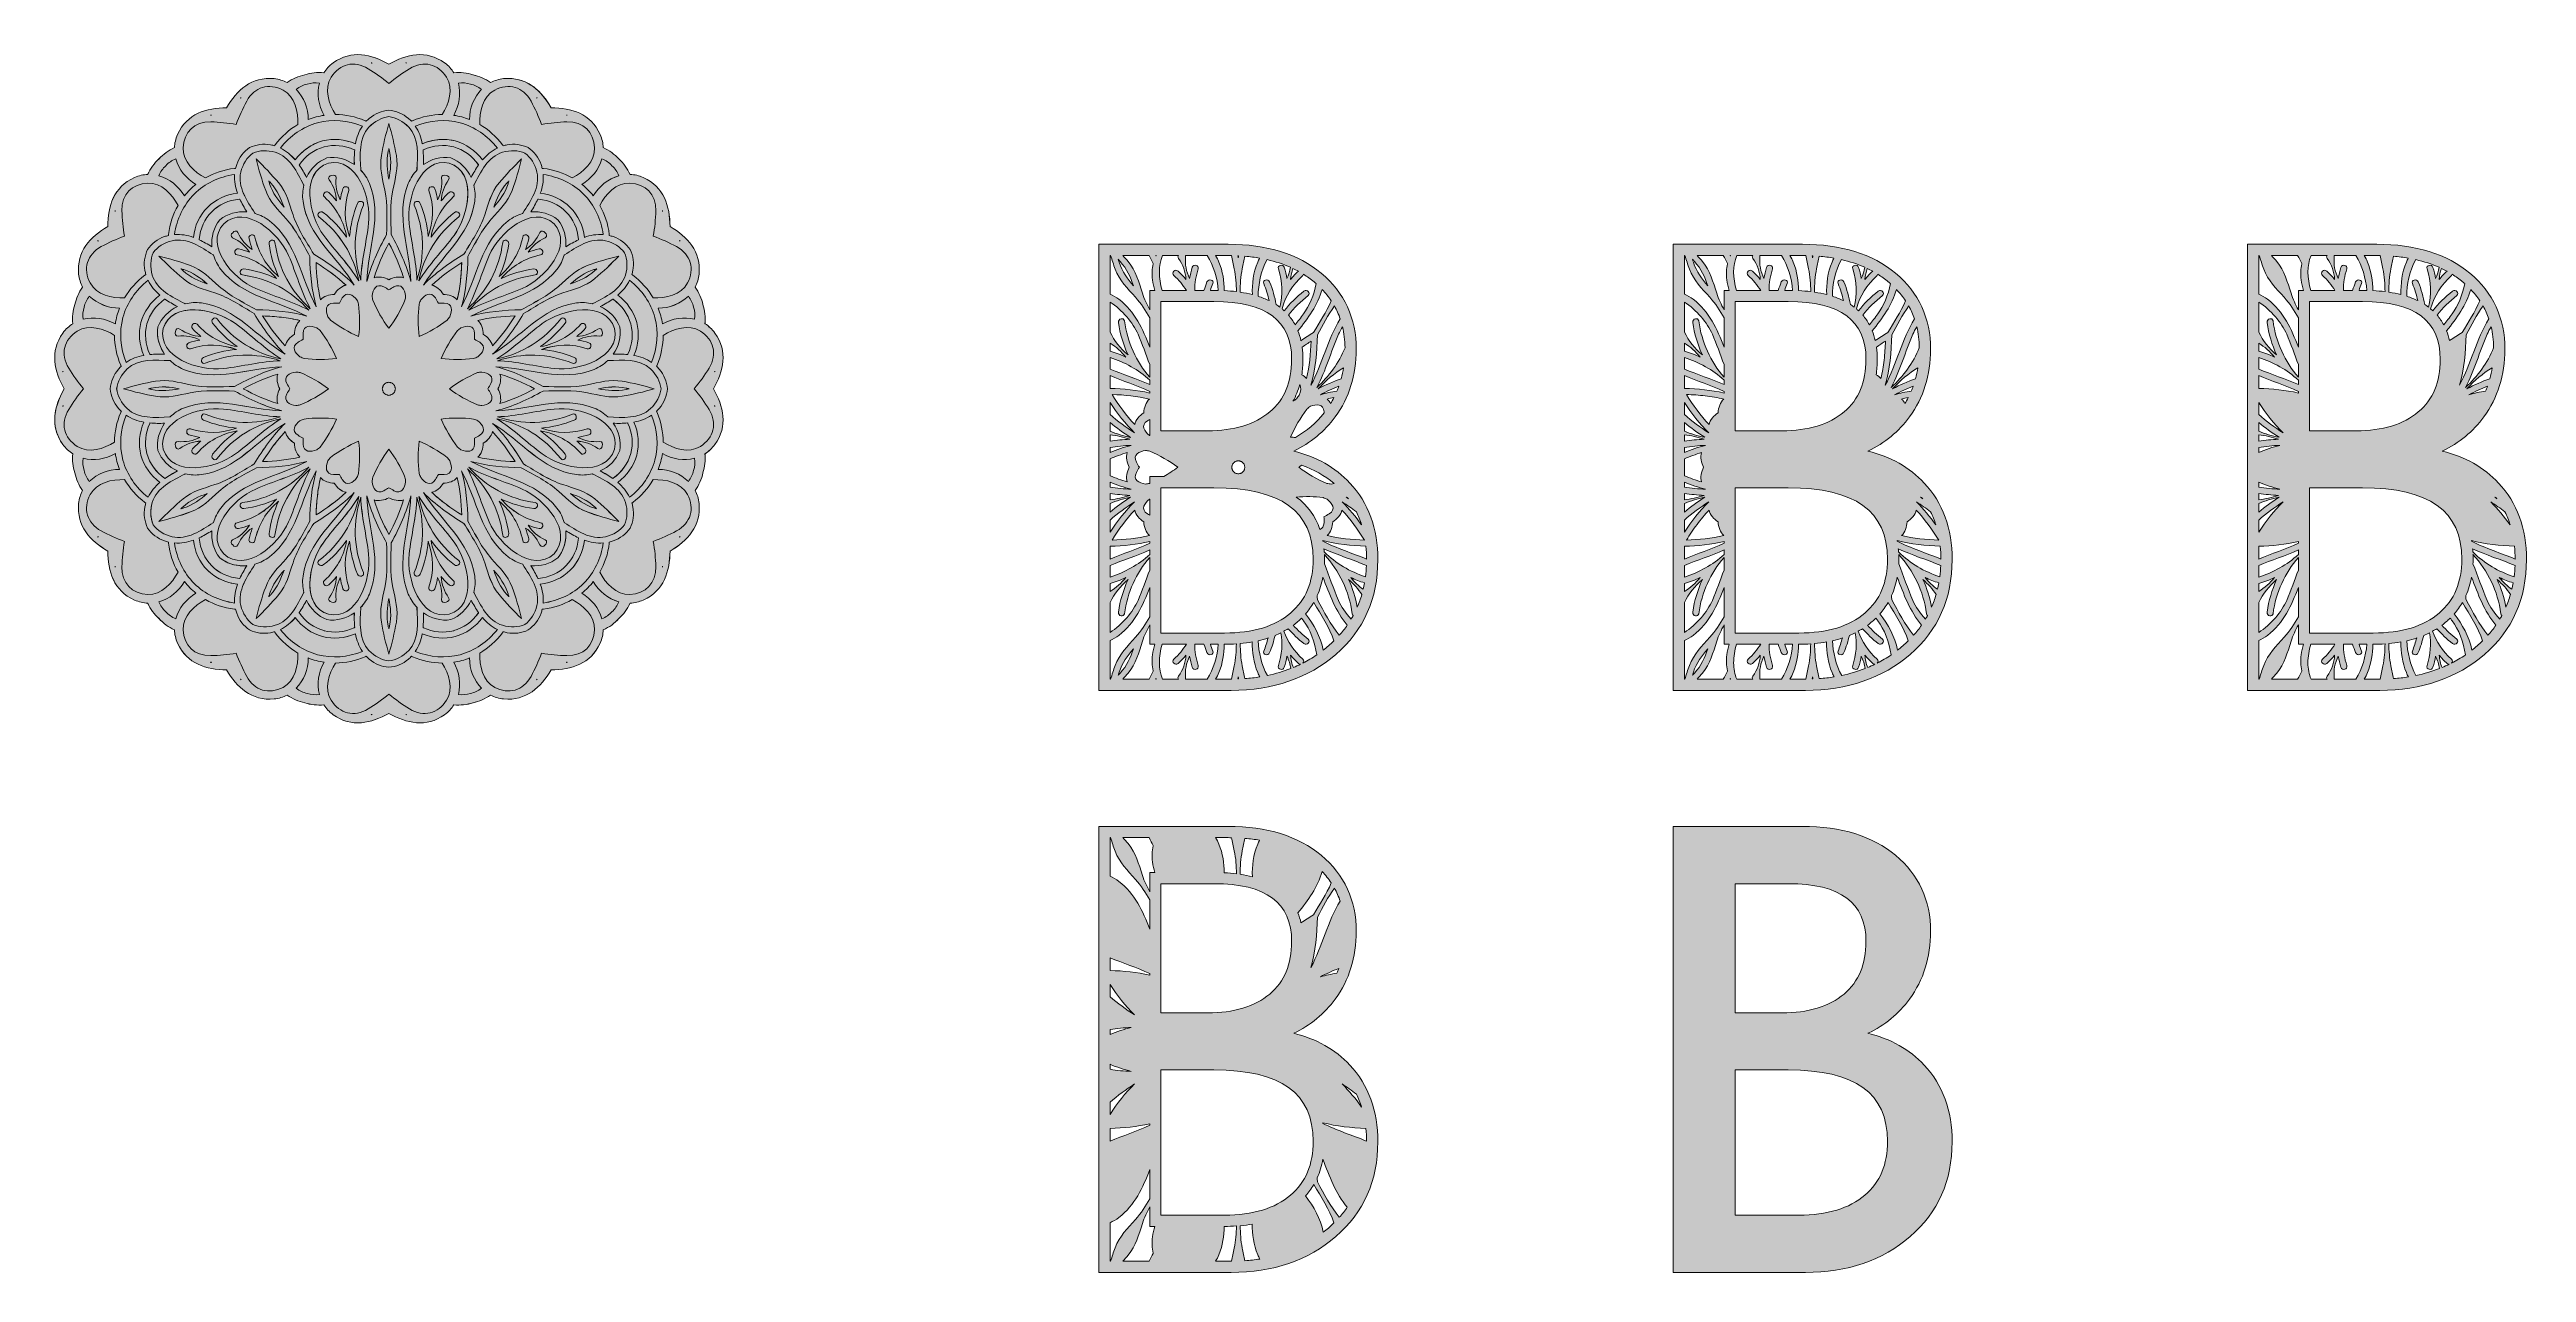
# Model space of a CAD drawing. Extents: x -272 to 608, y -386 to 48.
import ezdxf

# ---------------------------------------------------------------- set-up
doc = ezdxf.new("R2010")
doc.units = 0
doc.header["$MEASUREMENT"] = 0
doc.layers.add('Layer 1', color=7, linetype='Continuous', lineweight=0)

msp = doc.modelspace()

# ---------------------------------------------------------------- hatches: boundary and pattern name
at = {"layer": 'Layer 1', "true_color": 0x005978, "transparency": 33554687}
h = msp.add_hatch(color=146, dxfattribs=at)
h.dxf.hatch_style = 2
edge = h.paths.add_edge_path()
edge.add_spline(control_points=[(-36, -78.08), (-35.97, -78.18), (-35.94, -78.27), (-35.92, -78.36), (-35.95, -78.29), (-35.99, -78.21), (-36.03, -78.14), (-36.02, -78.12), (-36.01, -78.1), (-36, -78.08)], knot_values=[0, 0, 0, 0, 1, 1, 1, 2, 2, 2, 3, 3, 3, 3], degree=3, periodic=0)
edge = h.paths.add_edge_path()
edge.add_spline(control_points=[(-48.51, -19.48), (-48.51, -19.48), (-48.51, -19.42), (-48.51, -19.42), (-48.44, -19.49), (-48.37, -19.55), (-48.3, -19.62), (-48.37, -19.57), (-48.44, -19.53), (-48.51, -19.48)], knot_values=[0, 0, 0, 0, 1, 1, 1, 2, 2, 2, 3, 3, 3, 3], degree=3, periodic=0)
edge = h.paths.add_edge_path()
edge.add_spline(control_points=[(-48.51, -124.78), (-48.51, -124.78), (-48.51, -124.72), (-48.51, -124.72), (-48.44, -124.67), (-48.37, -124.63), (-48.3, -124.58), (-48.37, -124.65), (-48.44, -124.71), (-48.51, -124.78)], knot_values=[0, 0, 0, 0, 1, 1, 1, 2, 2, 2, 3, 3, 3, 3], degree=3, periodic=0)
edge = h.paths.add_edge_path()
edge.add_spline(control_points=[(-54.54, -9.03), (-54.55, -8.95), (-54.56, -8.86), (-54.56, -8.77), (-54.54, -8.87), (-54.51, -8.96), (-54.49, -9.06), (-54.51, -9.05), (-54.53, -9.03), (-54.54, -9.03)], knot_values=[0, 0, 0, 0, 1, 1, 1, 2, 2, 2, 3, 3, 3, 3], degree=3, periodic=0)
edge = h.paths.add_edge_path()
edge.add_spline(control_points=[(-54.56, -135.43), (-54.56, -135.34), (-54.55, -135.26), (-54.54, -135.17), (-54.53, -135.17), (-54.51, -135.16), (-54.49, -135.15), (-54.51, -135.24), (-54.54, -135.33), (-54.56, -135.43)], knot_values=[0, 0, 0, 0, 1, 1, 1, 2, 2, 2, 3, 3, 3, 3], degree=3, periodic=0)
edge = h.paths.add_edge_path()
edge.add_spline(control_points=[(-88.65, 25.08), (-88.66, 25.09), (-88.67, 25.11), (-88.68, 25.13), (-88.58, 25.11), (-88.49, 25.08), (-88.4, 25.06), (-88.48, 25.07), (-88.57, 25.07), (-88.65, 25.08)], knot_values=[0, 0, 0, 0, 1, 1, 1, 2, 2, 2, 3, 3, 3, 3], degree=3, periodic=0)
edge = h.paths.add_edge_path()
edge.add_spline(control_points=[(-88.68, -169.33), (-88.67, -169.31), (-88.66, -169.29), (-88.65, -169.28), (-88.57, -169.27), (-88.48, -169.27), (-88.4, -169.26), (-88.49, -169.28), (-88.58, -169.31), (-88.68, -169.33)], knot_values=[0, 0, 0, 0, 1, 1, 1, 2, 2, 2, 3, 3, 3, 3], degree=3, periodic=0)
edge = h.paths.add_edge_path()
edge.add_spline(control_points=[(-99.1, 31.11), (-99.15, 31.18), (-99.19, 31.25), (-99.24, 31.32), (-99.18, 31.25), (-99.11, 31.19), (-99.04, 31.11), (-99.04, 31.11), (-99.1, 31.11), (-99.1, 31.11)], knot_values=[0, 0, 0, 0, 1, 1, 1, 2, 2, 2, 3, 3, 3, 3], degree=3, periodic=0)
edge = h.paths.add_edge_path()
edge.add_spline(control_points=[(-99.24, -175.52), (-99.19, -175.45), (-99.15, -175.38), (-99.1, -175.31), (-99.1, -175.31), (-99.04, -175.31), (-99.04, -175.31), (-99.11, -175.39), (-99.18, -175.45), (-99.24, -175.52)], knot_values=[0, 0, 0, 0, 1, 1, 1, 2, 2, 2, 3, 3, 3, 3], degree=3, periodic=0)
edge = h.paths.add_edge_path()
edge.add_spline(control_points=[(-145.74, -187.83), (-145.72, -187.81), (-145.7, -187.81), (-145.69, -187.8), (-145.62, -187.83), (-145.54, -187.88), (-145.46, -187.91), (-145.55, -187.88), (-145.65, -187.85), (-145.74, -187.83)], knot_values=[0, 0, 0, 0, 1, 1, 1, 2, 2, 2, 3, 3, 3, 3], degree=3, periodic=0)
edge = h.paths.add_edge_path()
edge.add_spline(control_points=[(-157.98, -187.91), (-157.91, -187.88), (-157.83, -187.83), (-157.76, -187.8), (-157.74, -187.81), (-157.72, -187.81), (-157.71, -187.83), (-157.8, -187.85), (-157.89, -187.88), (-157.98, -187.91)], knot_values=[0, 0, 0, 0, 1, 1, 1, 2, 2, 2, 3, 3, 3, 3], degree=3, periodic=0)
edge = h.paths.add_edge_path()
edge.add_spline(control_points=[(-157.71, 43.63), (-157.72, 43.61), (-157.74, 43.61), (-157.76, 43.6), (-157.83, 43.63), (-157.91, 43.67), (-157.98, 43.71), (-157.89, 43.68), (-157.8, 43.65), (-157.71, 43.63)], knot_values=[0, 0, 0, 0, 1, 1, 1, 2, 2, 2, 3, 3, 3, 3], degree=3, periodic=0)
edge = h.paths.add_edge_path()
edge.add_spline(control_points=[(-145.46, 43.71), (-145.54, 43.67), (-145.62, 43.63), (-145.69, 43.6), (-145.7, 43.61), (-145.72, 43.61), (-145.74, 43.63), (-145.65, 43.65), (-145.55, 43.68), (-145.46, 43.71)], knot_values=[0, 0, 0, 0, 1, 1, 1, 2, 2, 2, 3, 3, 3, 3], degree=3, periodic=0)
edge = h.paths.add_edge_path()
edge.add_spline(control_points=[(-204.41, -175.31), (-204.41, -175.31), (-204.34, -175.31), (-204.34, -175.31), (-204.3, -175.38), (-204.25, -175.45), (-204.21, -175.52), (-204.27, -175.45), (-204.34, -175.39), (-204.41, -175.31)], knot_values=[0, 0, 0, 0, 1, 1, 1, 2, 2, 2, 3, 3, 3, 3], degree=3, periodic=0)
edge = h.paths.add_edge_path()
edge.add_spline(control_points=[(-215.05, -169.26), (-214.97, -169.27), (-214.88, -169.27), (-214.79, -169.28), (-214.79, -169.29), (-214.77, -169.31), (-214.77, -169.33), (-214.86, -169.31), (-214.96, -169.28), (-215.05, -169.26)], knot_values=[0, 0, 0, 0, 1, 1, 1, 2, 2, 2, 3, 3, 3, 3], degree=3, periodic=0)
edge = h.paths.add_edge_path()
edge.add_spline(control_points=[(-214.77, 25.13), (-214.77, 25.11), (-214.79, 25.09), (-214.79, 25.08), (-214.88, 25.07), (-214.97, 25.07), (-215.05, 25.06), (-214.96, 25.08), (-214.86, 25.11), (-214.77, 25.13)], knot_values=[0, 0, 0, 0, 1, 1, 1, 2, 2, 2, 3, 3, 3, 3], degree=3, periodic=0)
edge = h.paths.add_edge_path()
edge.add_spline(control_points=[(-204.21, 31.32), (-204.25, 31.25), (-204.3, 31.18), (-204.34, 31.11), (-204.34, 31.11), (-204.41, 31.11), (-204.41, 31.11), (-204.34, 31.19), (-204.27, 31.25), (-204.21, 31.32)], knot_values=[0, 0, 0, 0, 1, 1, 1, 2, 2, 2, 3, 3, 3, 3], degree=3, periodic=0)
edge = h.paths.add_edge_path()
edge.add_spline(control_points=[(-248.9, -9.03), (-248.92, -9.03), (-248.93, -9.05), (-248.95, -9.06), (-248.93, -8.96), (-248.91, -8.87), (-248.89, -8.77), (-248.89, -8.86), (-248.9, -8.95), (-248.9, -9.03)], knot_values=[0, 0, 0, 0, 1, 1, 1, 2, 2, 2, 3, 3, 3, 3], degree=3, periodic=0)
edge = h.paths.add_edge_path()
edge.add_spline(control_points=[(-248.95, -135.15), (-248.93, -135.16), (-248.92, -135.17), (-248.9, -135.17), (-248.9, -135.26), (-248.89, -135.34), (-248.89, -135.43), (-248.91, -135.33), (-248.93, -135.24), (-248.95, -135.15)], knot_values=[0, 0, 0, 0, 1, 1, 1, 2, 2, 2, 3, 3, 3, 3], degree=3, periodic=0)
edge = h.paths.add_edge_path()
edge.add_spline(control_points=[(-254.94, -19.48), (-255, -19.53), (-255.08, -19.57), (-255.15, -19.62), (-255.08, -19.55), (-255.01, -19.49), (-254.94, -19.42), (-254.94, -19.42), (-254.94, -19.48), (-254.94, -19.48)], knot_values=[0, 0, 0, 0, 1, 1, 1, 2, 2, 2, 3, 3, 3, 3], degree=3, periodic=0)
edge = h.paths.add_edge_path()
edge.add_spline(control_points=[(-254.94, -124.78), (-255.01, -124.71), (-255.08, -124.65), (-255.15, -124.58), (-255.08, -124.63), (-255, -124.67), (-254.94, -124.72), (-254.94, -124.72), (-254.94, -124.78), (-254.94, -124.78)], knot_values=[0, 0, 0, 0, 1, 1, 1, 2, 2, 2, 3, 3, 3, 3], degree=3, periodic=0)
edge = h.paths.add_edge_path()
edge.add_spline(control_points=[(-267.53, -78.36), (-267.5, -78.27), (-267.48, -78.18), (-267.45, -78.08), (-267.44, -78.1), (-267.43, -78.12), (-267.42, -78.14), (-267.46, -78.21), (-267.5, -78.29), (-267.53, -78.36)], knot_values=[0, 0, 0, 0, 1, 1, 1, 2, 2, 2, 3, 3, 3, 3], degree=3, periodic=0)
edge = h.paths.add_edge_path()
edge.add_spline(control_points=[(-267.45, -66.12), (-267.48, -66.02), (-267.5, -65.93), (-267.53, -65.84), (-267.5, -65.91), (-267.46, -65.99), (-267.42, -66.07), (-267.43, -66.08), (-267.44, -66.1), (-267.45, -66.12)], knot_values=[0, 0, 0, 0, 1, 1, 1, 2, 2, 2, 3, 3, 3, 3], degree=3, periodic=0)
edge = h.paths.add_edge_path()
edge.add_spline(control_points=[(-35.91, -65.84), (-35.94, -65.93), (-35.97, -66.02), (-36, -66.12), (-36.01, -66.1), (-36.02, -66.08), (-36.03, -66.07), (-35.99, -65.99), (-35.95, -65.91), (-35.91, -65.84)], knot_values=[0, 0, 0, 0, 1, 1, 1, 2, 2, 2, 3, 3, 3, 3], degree=3, periodic=0)
edge = h.paths.add_edge_path()
edge.add_spline(control_points=[(-35.93, -52.29), (-36.92, -50.91), (-38.12, -49.82), (-39.44, -48.99), (-39.21, -46.66), (-39.46, -44.36), (-40.18, -42.21), (-40.63, -39.99), (-41.56, -37.87), (-42.92, -35.97), (-42.2, -34.59), (-41.71, -33.05), (-41.54, -31.36), (-40.75, -23.26), (-45.67, -18.11), (-51.86, -14.44), (-51.93, -7.25), (-53.94, -0.41), (-61.35, 2.95), (-62.9, 3.66), (-64.49, 4), (-66.05, 4.05), (-67.02, 6.19), (-68.38, 8.05), (-70.07, 9.55), (-71.57, 11.24), (-73.43, 12.6), (-75.57, 13.57), (-75.63, 15.13), (-75.97, 16.72), (-76.67, 18.27), (-80.04, 25.68), (-86.88, 27.69), (-94.07, 27.77), (-97.47, 33.51), (-102.16, 38.17), (-109.29, 38.17), (-109.84, 38.17), (-110.41, 38.14), (-110.99, 38.08), (-112.68, 37.92), (-114.21, 37.42), (-115.59, 36.7), (-117.5, 38.07), (-119.62, 38.99), (-121.83, 39.45), (-123.98, 40.16), (-126.28, 40.42), (-128.62, 40.19), (-129.45, 41.5), (-130.53, 42.7), (-131.91, 43.69), (-138.53, 48.43), (-145.46, 46.74), (-151.72, 43.22), (-157.99, 46.74), (-164.92, 48.43), (-171.54, 43.69), (-172.91, 42.7), (-174, 41.5), (-174.83, 40.19), (-177.16, 40.42), (-179.47, 40.16), (-181.61, 39.45), (-183.83, 38.99), (-185.95, 38.07), (-187.86, 36.7), (-189.23, 37.42), (-190.77, 37.92), (-192.46, 38.08), (-200.56, 38.88), (-205.72, 33.95), (-209.38, 27.77), (-212.97, 27.73), (-216.48, 27.21), (-219.51, 25.77), (-222.54, 24.33), (-225.1, 21.98), (-226.78, 18.27), (-227.48, 16.72), (-227.82, 15.13), (-227.88, 13.57), (-230.01, 12.6), (-231.88, 11.24), (-233.38, 9.55), (-235.07, 8.05), (-236.42, 6.19), (-237.4, 4.05), (-238.96, 4), (-240.54, 3.66), (-242.09, 2.95), (-249.51, -0.41), (-251.51, -7.25), (-251.59, -14.44), (-257.78, -18.11), (-262.7, -23.26), (-261.91, -31.36), (-261.74, -33.05), (-261.25, -34.59), (-260.52, -35.97), (-261.89, -37.87), (-262.81, -39.99), (-263.27, -42.21), (-263.98, -44.36), (-264.24, -46.66), (-264.01, -48.99), (-265.33, -49.82), (-266.53, -50.91), (-267.51, -52.29), (-272.25, -58.91), (-270.57, -65.84), (-267.04, -72.1), (-269.03, -75.63), (-270.43, -79.37), (-270.43, -83.14), (-270.43, -86.07), (-269.59, -89.02), (-267.51, -91.91), (-266.53, -93.29), (-265.33, -94.38), (-264.01, -95.21), (-264.24, -97.54), (-263.98, -99.84), (-263.27, -101.99), (-262.81, -104.21), (-261.89, -106.33), (-260.52, -108.23), (-261.25, -109.61), (-261.74, -111.15), (-261.91, -112.84), (-262.7, -120.94), (-257.78, -126.09), (-251.59, -129.76), (-251.51, -136.95), (-249.51, -143.79), (-242.09, -147.15), (-240.54, -147.86), (-238.96, -148.2), (-237.4, -148.26), (-236.42, -150.39), (-235.07, -152.25), (-233.38, -153.75), (-231.88, -155.44), (-230.01, -156.8), (-227.88, -157.77), (-227.82, -159.33), (-227.48, -160.92), (-226.78, -162.47), (-223.41, -169.88), (-216.57, -171.89), (-209.38, -171.97), (-205.72, -178.15), (-200.56, -183.08), (-192.46, -182.28), (-190.77, -182.12), (-189.23, -181.63), (-187.86, -180.9), (-185.95, -182.27), (-183.83, -183.19), (-181.61, -183.65), (-179.47, -184.37), (-177.16, -184.62), (-174.83, -184.39), (-174, -185.71), (-172.91, -186.9), (-171.54, -187.89), (-164.92, -192.63), (-157.99, -190.94), (-151.72, -187.42), (-145.46, -190.94), (-138.53, -192.63), (-131.91, -187.89), (-130.53, -186.9), (-129.45, -185.71), (-128.62, -184.39), (-126.28, -184.62), (-123.98, -184.37), (-121.83, -183.65), (-119.62, -183.19), (-117.5, -182.27), (-115.59, -180.9), (-114.21, -181.63), (-112.68, -182.12), (-110.99, -182.28), (-102.88, -183.08), (-97.73, -178.15), (-94.07, -171.97), (-86.88, -171.89), (-80.04, -169.88), (-76.67, -162.47), (-75.97, -160.92), (-75.63, -159.33), (-75.57, -157.77), (-73.43, -156.8), (-71.57, -155.44), (-70.07, -153.75), (-68.38, -152.25), (-67.02, -150.39), (-66.05, -148.26), (-64.49, -148.2), (-62.9, -147.86), (-61.35, -147.15), (-53.94, -143.79), (-51.93, -136.95), (-51.86, -129.76), (-45.67, -126.09), (-40.75, -120.94), (-41.54, -112.84), (-41.71, -111.15), (-42.2, -109.61), (-42.92, -108.23), (-41.56, -106.33), (-40.63, -104.21), (-40.18, -101.99), (-39.46, -99.84), (-39.21, -97.54), (-39.44, -95.21), (-38.12, -94.38), (-36.92, -93.29), (-35.93, -91.91), (-31.19, -85.29), (-32.88, -78.37), (-36.4, -72.1), (-32.88, -65.84), (-31.19, -58.91), (-35.93, -52.29)], knot_values=[0, 0, 0, 0, 1, 1, 1, 2, 2, 2, 3, 3, 3, 4, 4, 4, 5, 5, 5, 6, 6, 6, 7, 7, 7, 8, 8, 8, 9, 9, 9, 10, 10, 10, 11, 11, 11, 12, 12, 12, 13, 13, 13, 14, 14, 14, 15, 15, 15, 16, 16, 16, 17, 17, 17, 18, 18, 18, 19, 19, 19, 20, 20, 20, 21, 21, 21, 22, 22, 22, 23, 23, 23, 24, 24, 24, 25, 25, 25, 26, 26, 26, 27, 27, 27, 28, 28, 28, 29, 29, 29, 30, 30, 30, 31, 31, 31, 32, 32, 32, 33, 33, 33, 34, 34, 34, 35, 35, 35, 36, 36, 36, 37, 37, 37, 38, 38, 38, 39, 39, 39, 40, 40, 40, 41, 41, 41, 42, 42, 42, 43, 43, 43, 44, 44, 44, 45, 45, 45, 46, 46, 46, 47, 47, 47, 48, 48, 48, 49, 49, 49, 50, 50, 50, 51, 51, 51, 52, 52, 52, 53, 53, 53, 54, 54, 54, 55, 55, 55, 56, 56, 56, 57, 57, 57, 58, 58, 58, 59, 59, 59, 60, 60, 60, 61, 61, 61, 62, 62, 62, 63, 63, 63, 64, 64, 64, 65, 65, 65, 66, 66, 66, 67, 67, 67, 68, 68, 68, 69, 69, 69, 70, 70, 70, 71, 71, 71, 72, 72, 72, 73, 73, 73, 74, 74, 74, 75, 75, 75, 75], degree=3, periodic=0)
at = {"layer": 'Layer 1', "true_color": 0x04878f, "transparency": 33554687}
h = msp.add_hatch(color=136, dxfattribs=at)
h.dxf.hatch_style = 2
edge = h.paths.add_edge_path()
edge.add_spline(control_points=[(-36, -78.08), (-35.97, -78.18), (-35.94, -78.27), (-35.92, -78.36), (-35.95, -78.29), (-35.99, -78.21), (-36.03, -78.14), (-36.02, -78.12), (-36.01, -78.1), (-36, -78.08)], knot_values=[0, 0, 0, 0, 1, 1, 1, 2, 2, 2, 3, 3, 3, 3], degree=3, periodic=0)
edge = h.paths.add_edge_path()
edge.add_spline(control_points=[(-48.51, -19.48), (-48.51, -19.48), (-48.51, -19.42), (-48.51, -19.42), (-48.44, -19.49), (-48.37, -19.55), (-48.3, -19.62), (-48.37, -19.57), (-48.44, -19.53), (-48.51, -19.48)], knot_values=[0, 0, 0, 0, 1, 1, 1, 2, 2, 2, 3, 3, 3, 3], degree=3, periodic=0)
edge = h.paths.add_edge_path()
edge.add_spline(control_points=[(-48.51, -124.78), (-48.51, -124.78), (-48.51, -124.72), (-48.51, -124.72), (-48.44, -124.67), (-48.37, -124.63), (-48.3, -124.58), (-48.37, -124.65), (-48.44, -124.71), (-48.51, -124.78)], knot_values=[0, 0, 0, 0, 1, 1, 1, 2, 2, 2, 3, 3, 3, 3], degree=3, periodic=0)
edge = h.paths.add_edge_path()
edge.add_spline(control_points=[(-54.54, -9.03), (-54.55, -8.95), (-54.56, -8.86), (-54.56, -8.77), (-54.54, -8.87), (-54.51, -8.96), (-54.49, -9.06), (-54.51, -9.05), (-54.53, -9.03), (-54.54, -9.03)], knot_values=[0, 0, 0, 0, 1, 1, 1, 2, 2, 2, 3, 3, 3, 3], degree=3, periodic=0)
edge = h.paths.add_edge_path()
edge.add_spline(control_points=[(-54.56, -135.43), (-54.56, -135.34), (-54.55, -135.26), (-54.54, -135.17), (-54.53, -135.17), (-54.51, -135.16), (-54.49, -135.15), (-54.51, -135.24), (-54.54, -135.33), (-54.56, -135.43)], knot_values=[0, 0, 0, 0, 1, 1, 1, 2, 2, 2, 3, 3, 3, 3], degree=3, periodic=0)
edge = h.paths.add_edge_path()
edge.add_spline(control_points=[(-58.77, -79.16), (-62.64, -82.86), (-68.95, -82.36), (-73.85, -82.1), (-73.9, -82.1), (-73.94, -82.12), (-73.99, -82.12), (-75.35, -80.82), (-76.96, -79.73), (-78.8, -78.99), (-90.28, -74.31), (-101.92, -79.6), (-113.66, -79.89), (-107.91, -78.46), (-102.27, -75.84), (-96.94, -72.91), (-91.65, -72.84), (-86.4, -72.43), (-81.18, -73.52), (-76.94, -74.4), (-73.21, -75.5), (-68.83, -74.77), (-64.99, -74.13), (-61.2, -73.17), (-57.43, -72.1), (-61.2, -71.04), (-64.99, -70.07), (-68.83, -69.43), (-73.21, -68.7), (-76.94, -69.8), (-81.18, -70.69), (-86.4, -71.77), (-91.65, -71.36), (-96.94, -71.29), (-102.27, -68.36), (-107.91, -65.74), (-113.66, -64.31), (-101.92, -64.6), (-90.28, -69.89), (-78.8, -65.21), (-76.96, -64.47), (-75.35, -63.38), (-73.99, -62.08), (-73.94, -62.08), (-73.9, -62.1), (-73.85, -62.1), (-68.95, -61.84), (-62.64, -61.34), (-58.77, -65.04), (-56.63, -67.08), (-55.38, -69.53), (-55.04, -72.1), (-55.38, -74.67), (-56.63, -77.12), (-58.77, -79.16)], knot_values=[0, 0, 0, 0, 1, 1, 1, 2, 2, 2, 3, 3, 3, 4, 4, 4, 5, 5, 5, 6, 6, 6, 7, 7, 7, 8, 8, 8, 9, 9, 9, 10, 10, 10, 11, 11, 11, 12, 12, 12, 13, 13, 13, 14, 14, 14, 15, 15, 15, 16, 16, 16, 17, 17, 17, 18, 18, 18, 18], degree=3, periodic=0)
edge = h.paths.add_edge_path()
edge.add_spline(control_points=[(-67.99, -120.44), (-69.57, -122.5), (-71.88, -123.99), (-74.75, -124.69), (-79.95, -125.96), (-85.17, -122.38), (-89.28, -119.7), (-89.33, -119.67), (-89.38, -119.65), (-89.42, -119.62), (-89.95, -117.82), (-90.8, -116.09), (-92.01, -114.53), (-99.6, -104.76), (-112.29, -103.49), (-122.59, -97.9), (-116.91, -99.52), (-110.74, -100.07), (-104.68, -100.19), (-100.07, -102.78), (-95.31, -105.05), (-91.34, -108.6), (-88.11, -111.48), (-85.43, -114.3), (-81.28, -115.86), (-77.62, -117.22), (-73.86, -118.28), (-70.07, -119.25), (-72.8, -116.44), (-75.59, -113.71), (-78.61, -111.24), (-82.03, -108.42), (-85.81, -107.5), (-89.92, -106.15), (-94.98, -104.47), (-99.33, -101.5), (-103.88, -98.79), (-107.02, -93.58), (-110.6, -88.5), (-114.87, -84.38), (-104.85, -90.5), (-97.41, -100.91), (-85.12, -102.6), (-83.16, -102.87), (-81.22, -102.74), (-79.4, -102.29), (-79.35, -102.32), (-79.33, -102.35), (-79.28, -102.38), (-74.91, -104.6), (-69.19, -107.32), (-67.69, -112.47), (-66.86, -115.3), (-67, -118.05), (-67.99, -120.44)], knot_values=[0, 0, 0, 0, 1, 1, 1, 2, 2, 2, 3, 3, 3, 4, 4, 4, 5, 5, 5, 6, 6, 6, 7, 7, 7, 8, 8, 8, 9, 9, 9, 10, 10, 10, 11, 11, 11, 12, 12, 12, 13, 13, 13, 14, 14, 14, 15, 15, 15, 16, 16, 16, 17, 17, 17, 18, 18, 18, 18], degree=3, periodic=0)
edge = h.paths.add_edge_path()
edge.add_spline(control_points=[(-88.68, -169.33), (-88.67, -169.31), (-88.66, -169.29), (-88.65, -169.28), (-88.57, -169.27), (-88.48, -169.27), (-88.4, -169.26), (-88.49, -169.28), (-88.58, -169.31), (-88.68, -169.33)], knot_values=[0, 0, 0, 0, 1, 1, 1, 2, 2, 2, 3, 3, 3, 3], degree=3, periodic=0)
edge = h.paths.add_edge_path()
edge.add_spline(control_points=[(-99.13, -149.07), (-99.83, -151.95), (-101.33, -154.25), (-103.38, -155.83), (-105.78, -156.82), (-108.52, -156.96), (-111.36, -156.13), (-116.5, -154.63), (-119.22, -148.92), (-121.45, -144.54), (-121.47, -144.49), (-121.51, -144.47), (-121.54, -144.43), (-121.08, -142.6), (-120.96, -140.66), (-121.22, -138.71), (-122.92, -126.42), (-133.32, -118.98), (-139.44, -108.95), (-135.33, -113.22), (-130.24, -116.8), (-125.04, -119.95), (-122.33, -124.5), (-119.35, -128.84), (-117.67, -133.91), (-116.32, -138.02), (-115.41, -141.79), (-112.59, -145.22), (-110.11, -148.23), (-107.38, -151.03), (-104.58, -153.76), (-105.54, -149.96), (-106.6, -146.2), (-107.97, -142.55), (-109.52, -138.39), (-112.34, -135.71), (-115.22, -132.49), (-118.78, -128.51), (-121.05, -123.75), (-123.63, -119.14), (-123.76, -113.08), (-124.3, -106.92), (-125.93, -101.24), (-120.34, -111.54), (-119.07, -124.22), (-109.29, -131.82), (-107.74, -133.02), (-106, -133.88), (-104.2, -134.4), (-104.18, -134.45), (-104.16, -134.49), (-104.13, -134.54), (-101.45, -138.65), (-97.86, -143.87), (-99.13, -149.07)], knot_values=[0, 0, 0, 0, 1, 1, 1, 2, 2, 2, 3, 3, 3, 4, 4, 4, 5, 5, 5, 6, 6, 6, 7, 7, 7, 8, 8, 8, 9, 9, 9, 10, 10, 10, 11, 11, 11, 12, 12, 12, 13, 13, 13, 14, 14, 14, 15, 15, 15, 16, 16, 16, 17, 17, 17, 18, 18, 18, 18], degree=3, periodic=0)
edge = h.paths.add_edge_path()
edge.add_spline(control_points=[(-99.24, -175.52), (-99.19, -175.45), (-99.15, -175.38), (-99.1, -175.31), (-99.1, -175.31), (-99.04, -175.31), (-99.04, -175.31), (-99.11, -175.39), (-99.18, -175.45), (-99.24, -175.52)], knot_values=[0, 0, 0, 0, 1, 1, 1, 2, 2, 2, 3, 3, 3, 3], degree=3, periodic=0)
edge = h.paths.add_edge_path()
edge.add_spline(control_points=[(-121.22, -5.49), (-120.96, -3.54), (-121.08, -1.6), (-121.54, 0.23), (-121.51, 0.27), (-121.47, 0.29), (-121.45, 0.34), (-119.22, 4.72), (-116.5, 10.43), (-111.36, 11.93), (-108.52, 12.76), (-105.78, 12.62), (-103.38, 11.63), (-101.33, 10.05), (-99.83, 7.74), (-99.13, 4.87), (-97.86, -0.33), (-101.45, -5.55), (-104.13, -9.66), (-104.16, -9.71), (-104.18, -9.75), (-104.2, -9.8), (-106, -10.32), (-107.74, -11.18), (-109.29, -12.39), (-119.07, -19.98), (-120.34, -32.66), (-125.93, -42.96), (-124.3, -37.28), (-123.76, -31.12), (-123.63, -25.06), (-121.05, -20.45), (-118.78, -15.69), (-115.22, -11.71), (-112.34, -8.49), (-109.52, -5.81), (-107.97, -1.65), (-106.6, 2), (-105.54, 5.76), (-104.58, 9.56), (-107.38, 6.83), (-110.11, 4.03), (-112.59, 1.02), (-115.41, -2.41), (-116.32, -6.18), (-117.67, -10.29), (-119.35, -15.36), (-122.33, -19.71), (-125.04, -24.25), (-130.24, -27.4), (-135.33, -30.98), (-139.44, -35.25), (-133.32, -25.22), (-122.92, -17.78), (-121.22, -5.49)], knot_values=[0, 0, 0, 0, 1, 1, 1, 2, 2, 2, 3, 3, 3, 4, 4, 4, 5, 5, 5, 6, 6, 6, 7, 7, 7, 8, 8, 8, 9, 9, 9, 10, 10, 10, 11, 11, 11, 12, 12, 12, 13, 13, 13, 14, 14, 14, 15, 15, 15, 16, 16, 16, 17, 17, 17, 18, 18, 18, 18], degree=3, periodic=0)
edge = h.paths.add_edge_path()
edge.add_spline(control_points=[(-99.04, 31.11), (-99.04, 31.11), (-99.1, 31.11), (-99.1, 31.11), (-99.15, 31.18), (-99.19, 31.25), (-99.24, 31.32), (-99.18, 31.25), (-99.11, 31.19), (-99.04, 31.11)], knot_values=[0, 0, 0, 0, 1, 1, 1, 2, 2, 2, 3, 3, 3, 3], degree=3, periodic=0)
edge = h.paths.add_edge_path()
edge.add_spline(control_points=[(-92.01, -29.67), (-90.8, -28.12), (-89.95, -26.38), (-89.42, -24.58), (-89.38, -24.56), (-89.33, -24.53), (-89.28, -24.5), (-85.17, -21.83), (-79.95, -18.24), (-74.75, -19.51), (-71.88, -20.21), (-69.57, -21.71), (-67.99, -23.76), (-67, -26.15), (-66.86, -28.9), (-67.69, -31.73), (-69.19, -36.88), (-74.91, -39.6), (-79.28, -41.83), (-79.33, -41.85), (-79.35, -41.88), (-79.4, -41.91), (-81.22, -41.46), (-83.16, -41.33), (-85.12, -41.6), (-97.41, -43.29), (-104.85, -53.7), (-114.87, -59.82), (-110.6, -55.7), (-107.02, -50.62), (-103.88, -45.41), (-99.33, -42.7), (-94.98, -39.73), (-89.92, -38.05), (-85.81, -36.7), (-82.03, -35.79), (-78.61, -32.97), (-75.59, -30.49), (-72.8, -27.76), (-70.07, -24.95), (-73.86, -25.92), (-77.62, -26.98), (-81.28, -28.35), (-85.43, -29.9), (-88.11, -32.72), (-91.34, -35.6), (-95.31, -39.15), (-100.07, -41.42), (-104.68, -44.01), (-110.74, -44.13), (-116.91, -44.68), (-122.59, -46.31), (-112.29, -40.71), (-99.6, -39.44), (-92.01, -29.67)], knot_values=[0, 0, 0, 0, 1, 1, 1, 2, 2, 2, 3, 3, 3, 4, 4, 4, 5, 5, 5, 6, 6, 6, 7, 7, 7, 8, 8, 8, 9, 9, 9, 10, 10, 10, 11, 11, 11, 12, 12, 12, 13, 13, 13, 14, 14, 14, 15, 15, 15, 16, 16, 16, 17, 17, 17, 18, 18, 18, 18], degree=3, periodic=0)
edge = h.paths.add_edge_path()
edge.add_spline(control_points=[(-88.4, 25.06), (-88.48, 25.07), (-88.57, 25.07), (-88.65, 25.08), (-88.66, 25.09), (-88.67, 25.11), (-88.68, 25.13), (-88.58, 25.11), (-88.49, 25.08), (-88.4, 25.06)], knot_values=[0, 0, 0, 0, 1, 1, 1, 2, 2, 2, 3, 3, 3, 3], degree=3, periodic=0)
edge = h.paths.add_edge_path()
edge.add_spline(control_points=[(-141.73, 5.77), (-141.73, 5.72), (-141.7, 5.68), (-141.7, 5.63), (-143, 4.27), (-144.09, 2.66), (-144.83, 0.83), (-149.51, -10.66), (-144.22, -22.3), (-143.93, -34.04), (-145.36, -28.29), (-147.98, -22.64), (-150.91, -17.32), (-150.99, -12.03), (-151.39, -6.77), (-150.31, -1.55), (-149.43, 2.69), (-148.32, 6.41), (-149.06, 10.79), (-149.7, 14.64), (-150.66, 18.42), (-151.72, 22.19), (-152.79, 18.42), (-153.75, 14.64), (-154.39, 10.79), (-155.12, 6.41), (-154.02, 2.69), (-153.14, -1.55), (-152.05, -6.77), (-152.46, -12.03), (-152.53, -17.32), (-155.47, -22.64), (-158.08, -28.29), (-159.51, -34.04), (-159.23, -22.3), (-153.93, -10.66), (-158.61, 0.83), (-159.36, 2.66), (-160.44, 4.27), (-161.75, 5.63), (-161.74, 5.68), (-161.72, 5.72), (-161.72, 5.77), (-161.99, 10.67), (-162.48, 16.99), (-158.78, 20.85), (-156.74, 22.99), (-154.29, 24.24), (-151.72, 24.58), (-149.15, 24.24), (-146.71, 22.99), (-144.66, 20.85), (-140.96, 16.99), (-141.46, 10.67), (-141.73, 5.77)], knot_values=[0, 0, 0, 0, 1, 1, 1, 2, 2, 2, 3, 3, 3, 4, 4, 4, 5, 5, 5, 6, 6, 6, 7, 7, 7, 8, 8, 8, 9, 9, 9, 10, 10, 10, 11, 11, 11, 12, 12, 12, 13, 13, 13, 14, 14, 14, 15, 15, 15, 16, 16, 16, 17, 17, 17, 18, 18, 18, 18], degree=3, periodic=0)
edge = h.paths.add_edge_path()
edge.add_spline(control_points=[(-144.66, -165.06), (-146.71, -167.2), (-149.15, -168.44), (-151.72, -168.78), (-154.29, -168.44), (-156.74, -167.2), (-158.78, -165.06), (-162.48, -161.19), (-161.99, -154.87), (-161.72, -149.97), (-161.72, -149.92), (-161.74, -149.88), (-161.75, -149.83), (-160.44, -148.47), (-159.36, -146.86), (-158.61, -145.03), (-153.93, -133.54), (-159.23, -121.9), (-159.51, -110.16), (-158.08, -115.91), (-155.47, -121.56), (-152.53, -126.88), (-152.46, -132.17), (-152.05, -137.43), (-153.14, -142.65), (-154.02, -146.89), (-155.12, -150.61), (-154.39, -154.99), (-153.75, -158.84), (-152.79, -162.62), (-151.72, -166.39), (-150.66, -162.62), (-149.7, -158.84), (-149.06, -154.99), (-148.32, -150.61), (-149.43, -146.89), (-150.31, -142.65), (-151.39, -137.43), (-150.99, -132.17), (-150.91, -126.88), (-147.98, -121.56), (-145.36, -115.91), (-143.93, -110.16), (-144.22, -121.9), (-149.51, -133.54), (-144.83, -145.03), (-144.09, -146.86), (-143, -148.47), (-141.7, -149.83), (-141.7, -149.88), (-141.73, -149.92), (-141.73, -149.97), (-141.46, -154.87), (-140.96, -161.19), (-144.66, -165.06)], knot_values=[0, 0, 0, 0, 1, 1, 1, 2, 2, 2, 3, 3, 3, 4, 4, 4, 5, 5, 5, 6, 6, 6, 7, 7, 7, 8, 8, 8, 9, 9, 9, 10, 10, 10, 11, 11, 11, 12, 12, 12, 13, 13, 13, 14, 14, 14, 15, 15, 15, 16, 16, 16, 17, 17, 17, 18, 18, 18, 18], degree=3, periodic=0)
edge = h.paths.add_edge_path()
edge.add_spline(control_points=[(-145.74, -187.83), (-145.72, -187.81), (-145.7, -187.81), (-145.69, -187.8), (-145.62, -187.83), (-145.54, -187.88), (-145.46, -187.91), (-145.55, -187.88), (-145.65, -187.85), (-145.74, -187.83)], knot_values=[0, 0, 0, 0, 1, 1, 1, 2, 2, 2, 3, 3, 3, 3], degree=3, periodic=0)
edge = h.paths.add_edge_path()
edge.add_spline(control_points=[(-157.98, -187.91), (-157.91, -187.88), (-157.83, -187.83), (-157.76, -187.8), (-157.74, -187.81), (-157.72, -187.81), (-157.71, -187.83), (-157.8, -187.85), (-157.89, -187.88), (-157.98, -187.91)], knot_values=[0, 0, 0, 0, 1, 1, 1, 2, 2, 2, 3, 3, 3, 3], degree=3, periodic=0)
edge = h.paths.add_edge_path()
edge.add_spline(control_points=[(-157.71, 43.63), (-157.72, 43.61), (-157.74, 43.61), (-157.76, 43.6), (-157.83, 43.63), (-157.91, 43.67), (-157.98, 43.71), (-157.89, 43.68), (-157.8, 43.65), (-157.71, 43.63)], knot_values=[0, 0, 0, 0, 1, 1, 1, 2, 2, 2, 3, 3, 3, 3], degree=3, periodic=0)
edge = h.paths.add_edge_path()
edge.add_spline(control_points=[(-145.46, 43.71), (-145.54, 43.67), (-145.62, 43.63), (-145.69, 43.6), (-145.7, 43.61), (-145.72, 43.61), (-145.74, 43.63), (-145.65, 43.65), (-145.55, 43.68), (-145.46, 43.71)], knot_values=[0, 0, 0, 0, 1, 1, 1, 2, 2, 2, 3, 3, 3, 3], degree=3, periodic=0)
edge = h.paths.add_edge_path()
edge.add_spline(control_points=[(-178.41, -24.25), (-181.12, -19.71), (-184.1, -15.36), (-185.77, -10.29), (-187.12, -6.18), (-188.04, -2.41), (-190.86, 1.02), (-193.34, 4.03), (-196.06, 6.83), (-198.87, 9.56), (-197.91, 5.76), (-196.85, 2), (-195.48, -1.65), (-193.92, -5.81), (-191.1, -8.49), (-188.23, -11.71), (-184.67, -15.69), (-182.4, -20.45), (-179.82, -25.06), (-179.69, -31.12), (-179.14, -37.28), (-177.52, -42.96), (-183.11, -32.66), (-184.38, -19.98), (-194.16, -12.39), (-195.71, -11.18), (-197.45, -10.32), (-199.25, -9.8), (-199.27, -9.75), (-199.29, -9.71), (-199.32, -9.66), (-202, -5.55), (-205.59, -0.33), (-204.32, 4.87), (-203.61, 7.74), (-202.12, 10.05), (-200.06, 11.63), (-197.67, 12.62), (-194.92, 12.76), (-192.09, 11.93), (-186.95, 10.43), (-184.22, 4.72), (-182, 0.34), (-181.98, 0.29), (-181.94, 0.27), (-181.91, 0.23), (-182.36, -1.6), (-182.49, -3.54), (-182.22, -5.49), (-180.53, -17.78), (-170.13, -25.22), (-164, -35.25), (-168.12, -30.98), (-173.21, -27.4), (-178.41, -24.25)], knot_values=[0, 0, 0, 0, 1, 1, 1, 2, 2, 2, 3, 3, 3, 4, 4, 4, 5, 5, 5, 6, 6, 6, 7, 7, 7, 8, 8, 8, 9, 9, 9, 10, 10, 10, 11, 11, 11, 12, 12, 12, 13, 13, 13, 14, 14, 14, 15, 15, 15, 16, 16, 16, 17, 17, 17, 18, 18, 18, 18], degree=3, periodic=0)
edge = h.paths.add_edge_path()
edge.add_spline(control_points=[(-182.22, -138.71), (-182.49, -140.66), (-182.36, -142.6), (-181.91, -144.43), (-181.94, -144.47), (-181.98, -144.49), (-182, -144.54), (-184.22, -148.92), (-186.95, -154.63), (-192.09, -156.13), (-194.92, -156.96), (-197.67, -156.82), (-200.06, -155.83), (-202.12, -154.25), (-203.61, -151.95), (-204.32, -149.07), (-205.59, -143.87), (-202, -138.65), (-199.32, -134.54), (-199.29, -134.49), (-199.27, -134.45), (-199.25, -134.4), (-197.45, -133.88), (-195.71, -133.02), (-194.16, -131.82), (-184.38, -124.22), (-183.11, -111.54), (-177.52, -101.24), (-179.14, -106.92), (-179.69, -113.08), (-179.82, -119.14), (-182.4, -123.75), (-184.67, -128.51), (-188.23, -132.49), (-191.1, -135.71), (-193.92, -138.39), (-195.48, -142.55), (-196.85, -146.2), (-197.91, -149.96), (-198.87, -153.76), (-196.06, -151.03), (-193.34, -148.23), (-190.86, -145.22), (-188.04, -141.79), (-187.12, -138.02), (-185.77, -133.91), (-184.1, -128.84), (-181.12, -124.5), (-178.41, -119.95), (-173.21, -116.8), (-168.12, -113.22), (-164, -108.95), (-170.13, -118.98), (-180.53, -126.42), (-182.22, -138.71)], knot_values=[0, 0, 0, 0, 1, 1, 1, 2, 2, 2, 3, 3, 3, 4, 4, 4, 5, 5, 5, 6, 6, 6, 7, 7, 7, 8, 8, 8, 9, 9, 9, 10, 10, 10, 11, 11, 11, 12, 12, 12, 13, 13, 13, 14, 14, 14, 15, 15, 15, 16, 16, 16, 17, 17, 17, 18, 18, 18, 18], degree=3, periodic=0)
edge = h.paths.add_edge_path()
edge.add_spline(control_points=[(-204.41, -175.31), (-204.41, -175.31), (-204.34, -175.31), (-204.34, -175.31), (-204.3, -175.38), (-204.25, -175.45), (-204.21, -175.52), (-204.27, -175.45), (-204.34, -175.39), (-204.41, -175.31)], knot_values=[0, 0, 0, 0, 1, 1, 1, 2, 2, 2, 3, 3, 3, 3], degree=3, periodic=0)
edge = h.paths.add_edge_path()
edge.add_spline(control_points=[(-211.44, -114.53), (-212.64, -116.09), (-213.5, -117.82), (-214.02, -119.62), (-214.07, -119.65), (-214.12, -119.67), (-214.16, -119.7), (-218.28, -122.38), (-223.49, -125.96), (-228.7, -124.69), (-231.57, -123.99), (-233.88, -122.5), (-235.45, -120.44), (-236.01, -119.1), (-236.3, -117.65), (-236.3, -116.13), (-236.3, -114.94), (-236.12, -113.71), (-235.76, -112.47), (-234.25, -107.32), (-228.54, -104.6), (-224.17, -102.38), (-224.11, -102.35), (-224.09, -102.32), (-224.05, -102.29), (-222.22, -102.74), (-220.28, -102.87), (-218.33, -102.6), (-206.04, -100.91), (-198.6, -90.5), (-188.58, -84.38), (-192.85, -88.5), (-196.42, -93.58), (-199.57, -98.79), (-204.12, -101.5), (-208.46, -104.47), (-213.53, -106.15), (-217.64, -107.5), (-221.41, -108.42), (-224.84, -111.24), (-227.85, -113.71), (-230.65, -116.44), (-233.38, -119.25), (-229.58, -118.28), (-225.83, -117.22), (-222.17, -115.86), (-218.02, -114.3), (-215.34, -111.48), (-212.11, -108.6), (-208.13, -105.05), (-203.38, -102.78), (-198.76, -100.19), (-192.71, -100.07), (-186.54, -99.52), (-180.86, -97.9), (-191.16, -103.49), (-203.85, -104.76), (-211.44, -114.53)], knot_values=[0, 0, 0, 0, 1, 1, 1, 2, 2, 2, 3, 3, 3, 4, 4, 4, 5, 5, 5, 6, 6, 6, 7, 7, 7, 8, 8, 8, 9, 9, 9, 10, 10, 10, 11, 11, 11, 12, 12, 12, 13, 13, 13, 14, 14, 14, 15, 15, 15, 16, 16, 16, 17, 17, 17, 18, 18, 18, 19, 19, 19, 19], degree=3, periodic=0)
edge = h.paths.add_edge_path()
edge.add_spline(control_points=[(-215.05, -169.26), (-214.97, -169.27), (-214.88, -169.27), (-214.79, -169.28), (-214.79, -169.29), (-214.77, -169.31), (-214.77, -169.33), (-214.86, -169.31), (-214.96, -169.28), (-215.05, -169.26)], knot_values=[0, 0, 0, 0, 1, 1, 1, 2, 2, 2, 3, 3, 3, 3], degree=3, periodic=0)
edge = h.paths.add_edge_path()
edge.add_spline(control_points=[(-244.68, -79.16), (-246.82, -77.12), (-248.07, -74.67), (-248.41, -72.1), (-248.07, -69.53), (-246.82, -67.08), (-244.68, -65.04), (-240.81, -61.34), (-234.5, -61.84), (-229.6, -62.1), (-229.54, -62.1), (-229.51, -62.08), (-229.45, -62.08), (-228.1, -63.38), (-226.48, -64.47), (-224.65, -65.21), (-213.17, -69.89), (-201.52, -64.6), (-189.78, -64.31), (-195.54, -65.74), (-201.18, -68.36), (-206.5, -71.29), (-211.79, -71.36), (-217.05, -71.77), (-222.27, -70.69), (-226.51, -69.8), (-230.23, -68.7), (-234.61, -69.43), (-238.46, -70.07), (-242.25, -71.04), (-246.01, -72.1), (-242.25, -73.17), (-238.46, -74.13), (-234.61, -74.77), (-230.23, -75.5), (-226.51, -74.4), (-222.27, -73.52), (-217.05, -72.43), (-211.79, -72.84), (-206.5, -72.91), (-201.18, -75.84), (-195.54, -78.46), (-189.78, -79.89), (-201.52, -79.6), (-213.17, -74.31), (-224.65, -78.99), (-226.48, -79.73), (-228.1, -80.82), (-229.45, -82.12), (-229.51, -82.12), (-229.54, -82.1), (-229.6, -82.1), (-234.5, -82.36), (-240.81, -82.86), (-244.68, -79.16)], knot_values=[0, 0, 0, 0, 1, 1, 1, 2, 2, 2, 3, 3, 3, 4, 4, 4, 5, 5, 5, 6, 6, 6, 7, 7, 7, 8, 8, 8, 9, 9, 9, 10, 10, 10, 11, 11, 11, 12, 12, 12, 13, 13, 13, 14, 14, 14, 15, 15, 15, 16, 16, 16, 17, 17, 17, 18, 18, 18, 18], degree=3, periodic=0)
edge = h.paths.add_edge_path()
edge.add_spline(control_points=[(-248.9, -9.03), (-248.92, -9.03), (-248.93, -9.05), (-248.95, -9.06), (-248.93, -8.96), (-248.91, -8.87), (-248.89, -8.77), (-248.89, -8.86), (-248.9, -8.95), (-248.9, -9.03)], knot_values=[0, 0, 0, 0, 1, 1, 1, 2, 2, 2, 3, 3, 3, 3], degree=3, periodic=0)
edge = h.paths.add_edge_path()
edge.add_spline(control_points=[(-248.95, -135.15), (-248.93, -135.16), (-248.92, -135.17), (-248.9, -135.17), (-248.9, -135.26), (-248.89, -135.34), (-248.89, -135.43), (-248.91, -135.33), (-248.93, -135.24), (-248.95, -135.15)], knot_values=[0, 0, 0, 0, 1, 1, 1, 2, 2, 2, 3, 3, 3, 3], degree=3, periodic=0)
edge = h.paths.add_edge_path()
edge.add_spline(control_points=[(-235.45, -23.76), (-233.88, -21.71), (-231.57, -20.21), (-228.7, -19.51), (-223.49, -18.24), (-218.28, -21.83), (-214.16, -24.5), (-214.12, -24.53), (-214.07, -24.56), (-214.02, -24.58), (-213.5, -26.38), (-212.64, -28.12), (-211.44, -29.67), (-203.85, -39.44), (-191.16, -40.71), (-180.86, -46.31), (-186.54, -44.68), (-192.71, -44.13), (-198.76, -44.01), (-203.38, -41.42), (-208.13, -39.15), (-212.11, -35.6), (-215.34, -32.72), (-218.02, -29.9), (-222.17, -28.35), (-225.83, -26.98), (-229.58, -25.92), (-233.38, -24.95), (-230.65, -27.76), (-227.85, -30.49), (-224.84, -32.97), (-221.41, -35.79), (-217.64, -36.7), (-213.53, -38.05), (-208.46, -39.73), (-204.12, -42.7), (-199.57, -45.41), (-196.42, -50.62), (-192.85, -55.7), (-188.58, -59.82), (-198.6, -53.7), (-206.04, -43.29), (-218.33, -41.6), (-220.28, -41.33), (-222.22, -41.46), (-224.05, -41.91), (-224.09, -41.88), (-224.11, -41.85), (-224.17, -41.83), (-228.54, -39.6), (-234.25, -36.88), (-235.76, -31.73), (-236.59, -28.9), (-236.44, -26.15), (-235.45, -23.76)], knot_values=[0, 0, 0, 0, 1, 1, 1, 2, 2, 2, 3, 3, 3, 4, 4, 4, 5, 5, 5, 6, 6, 6, 7, 7, 7, 8, 8, 8, 9, 9, 9, 10, 10, 10, 11, 11, 11, 12, 12, 12, 13, 13, 13, 14, 14, 14, 15, 15, 15, 16, 16, 16, 17, 17, 17, 18, 18, 18, 18], degree=3, periodic=0)
edge = h.paths.add_edge_path()
edge.add_spline(control_points=[(-214.77, 25.13), (-214.77, 25.11), (-214.79, 25.09), (-214.79, 25.08), (-214.88, 25.07), (-214.97, 25.07), (-215.05, 25.06), (-214.96, 25.08), (-214.86, 25.11), (-214.77, 25.13)], knot_values=[0, 0, 0, 0, 1, 1, 1, 2, 2, 2, 3, 3, 3, 3], degree=3, periodic=0)
edge = h.paths.add_edge_path()
edge.add_spline(control_points=[(-204.21, 31.32), (-204.25, 31.25), (-204.3, 31.18), (-204.34, 31.11), (-204.34, 31.11), (-204.41, 31.11), (-204.41, 31.11), (-204.34, 31.19), (-204.27, 31.25), (-204.21, 31.32)], knot_values=[0, 0, 0, 0, 1, 1, 1, 2, 2, 2, 3, 3, 3, 3], degree=3, periodic=0)
edge = h.paths.add_edge_path()
edge.add_spline(control_points=[(-254.94, -19.48), (-255, -19.53), (-255.08, -19.57), (-255.15, -19.62), (-255.08, -19.55), (-255.01, -19.49), (-254.94, -19.42), (-254.94, -19.42), (-254.94, -19.48), (-254.94, -19.48)], knot_values=[0, 0, 0, 0, 1, 1, 1, 2, 2, 2, 3, 3, 3, 3], degree=3, periodic=0)
edge = h.paths.add_edge_path()
edge.add_spline(control_points=[(-254.94, -124.78), (-255.01, -124.71), (-255.08, -124.65), (-255.15, -124.58), (-255.08, -124.63), (-255, -124.67), (-254.94, -124.72), (-254.94, -124.72), (-254.94, -124.78), (-254.94, -124.78)], knot_values=[0, 0, 0, 0, 1, 1, 1, 2, 2, 2, 3, 3, 3, 3], degree=3, periodic=0)
edge = h.paths.add_edge_path()
edge.add_spline(control_points=[(-267.53, -78.36), (-267.5, -78.27), (-267.48, -78.18), (-267.45, -78.08), (-267.44, -78.1), (-267.43, -78.12), (-267.42, -78.14), (-267.46, -78.21), (-267.5, -78.29), (-267.53, -78.36)], knot_values=[0, 0, 0, 0, 1, 1, 1, 2, 2, 2, 3, 3, 3, 3], degree=3, periodic=0)
edge = h.paths.add_edge_path()
edge.add_spline(control_points=[(-267.45, -66.12), (-267.48, -66.02), (-267.5, -65.93), (-267.53, -65.84), (-267.5, -65.91), (-267.46, -65.99), (-267.42, -66.07), (-267.43, -66.08), (-267.44, -66.1), (-267.45, -66.12)], knot_values=[0, 0, 0, 0, 1, 1, 1, 2, 2, 2, 3, 3, 3, 3], degree=3, periodic=0)
edge = h.paths.add_edge_path()
edge.add_spline(control_points=[(-35.91, -65.84), (-35.94, -65.93), (-35.97, -66.02), (-36, -66.12), (-36.01, -66.1), (-36.02, -66.08), (-36.03, -66.07), (-35.99, -65.99), (-35.95, -65.91), (-35.91, -65.84)], knot_values=[0, 0, 0, 0, 1, 1, 1, 2, 2, 2, 3, 3, 3, 3], degree=3, periodic=0)
edge = h.paths.add_edge_path()
edge.add_spline(control_points=[(-35.93, -52.29), (-36.92, -50.91), (-38.12, -49.82), (-39.44, -48.99), (-39.21, -46.66), (-39.46, -44.36), (-40.18, -42.21), (-40.63, -39.99), (-41.56, -37.87), (-42.92, -35.97), (-42.2, -34.59), (-41.71, -33.05), (-41.54, -31.36), (-40.75, -23.26), (-45.67, -18.11), (-51.86, -14.44), (-51.93, -7.25), (-53.94, -0.41), (-61.35, 2.95), (-62.9, 3.66), (-64.49, 4), (-66.05, 4.05), (-67.02, 6.19), (-68.38, 8.05), (-70.07, 9.55), (-71.57, 11.24), (-73.43, 12.6), (-75.57, 13.57), (-75.63, 15.13), (-75.97, 16.72), (-76.67, 18.27), (-80.04, 25.68), (-86.88, 27.69), (-94.07, 27.77), (-97.47, 33.51), (-102.16, 38.17), (-109.29, 38.17), (-109.84, 38.17), (-110.41, 38.14), (-110.99, 38.08), (-112.68, 37.92), (-114.21, 37.42), (-115.59, 36.7), (-117.5, 38.07), (-119.62, 38.99), (-121.83, 39.45), (-123.98, 40.16), (-126.28, 40.42), (-128.62, 40.19), (-129.45, 41.5), (-130.53, 42.7), (-131.91, 43.69), (-138.53, 48.43), (-145.46, 46.74), (-151.72, 43.22), (-157.99, 46.74), (-164.92, 48.43), (-171.54, 43.69), (-172.91, 42.7), (-174, 41.5), (-174.83, 40.19), (-177.16, 40.42), (-179.47, 40.16), (-181.61, 39.45), (-183.83, 38.99), (-185.95, 38.07), (-187.86, 36.7), (-189.23, 37.42), (-190.77, 37.92), (-192.46, 38.08), (-200.56, 38.88), (-205.72, 33.95), (-209.38, 27.77), (-212.97, 27.73), (-216.48, 27.21), (-219.51, 25.77), (-222.54, 24.33), (-225.1, 21.98), (-226.78, 18.27), (-227.48, 16.72), (-227.82, 15.13), (-227.88, 13.57), (-230.01, 12.6), (-231.88, 11.24), (-233.38, 9.55), (-235.07, 8.05), (-236.42, 6.19), (-237.4, 4.05), (-238.96, 4), (-240.54, 3.66), (-242.09, 2.95), (-249.51, -0.41), (-251.51, -7.25), (-251.59, -14.44), (-257.78, -18.11), (-262.7, -23.26), (-261.91, -31.36), (-261.74, -33.05), (-261.25, -34.59), (-260.52, -35.97), (-261.89, -37.87), (-262.81, -39.99), (-263.27, -42.21), (-263.98, -44.36), (-264.24, -46.66), (-264.01, -48.99), (-265.33, -49.82), (-266.53, -50.91), (-267.51, -52.29), (-272.25, -58.91), (-270.57, -65.84), (-267.04, -72.1), (-269.03, -75.63), (-270.43, -79.37), (-270.43, -83.14), (-270.43, -86.07), (-269.59, -89.02), (-267.51, -91.91), (-266.53, -93.29), (-265.33, -94.38), (-264.01, -95.21), (-264.24, -97.54), (-263.98, -99.84), (-263.27, -101.99), (-262.81, -104.21), (-261.89, -106.33), (-260.52, -108.23), (-261.25, -109.61), (-261.74, -111.15), (-261.91, -112.84), (-262.7, -120.94), (-257.78, -126.09), (-251.59, -129.76), (-251.51, -136.95), (-249.51, -143.79), (-242.09, -147.15), (-240.54, -147.86), (-238.96, -148.2), (-237.4, -148.26), (-236.42, -150.39), (-235.07, -152.25), (-233.38, -153.75), (-231.88, -155.44), (-230.01, -156.8), (-227.88, -157.77), (-227.82, -159.33), (-227.48, -160.92), (-226.78, -162.47), (-223.41, -169.88), (-216.57, -171.89), (-209.38, -171.97), (-205.72, -178.15), (-200.56, -183.08), (-192.46, -182.28), (-190.77, -182.12), (-189.23, -181.63), (-187.86, -180.9), (-185.95, -182.27), (-183.83, -183.19), (-181.61, -183.65), (-179.47, -184.37), (-177.16, -184.62), (-174.83, -184.39), (-174, -185.71), (-172.91, -186.9), (-171.54, -187.89), (-164.92, -192.63), (-157.99, -190.94), (-151.72, -187.42), (-145.46, -190.94), (-138.53, -192.63), (-131.91, -187.89), (-130.53, -186.9), (-129.45, -185.71), (-128.62, -184.39), (-126.28, -184.62), (-123.98, -184.37), (-121.83, -183.65), (-119.62, -183.19), (-117.5, -182.27), (-115.59, -180.9), (-114.21, -181.63), (-112.68, -182.12), (-110.99, -182.28), (-102.88, -183.08), (-97.73, -178.15), (-94.07, -171.97), (-86.88, -171.89), (-80.04, -169.88), (-76.67, -162.47), (-75.97, -160.92), (-75.63, -159.33), (-75.57, -157.77), (-73.43, -156.8), (-71.57, -155.44), (-70.07, -153.75), (-68.38, -152.25), (-67.02, -150.39), (-66.05, -148.26), (-64.49, -148.2), (-62.9, -147.86), (-61.35, -147.15), (-53.94, -143.79), (-51.93, -136.95), (-51.86, -129.76), (-45.67, -126.09), (-40.75, -120.94), (-41.54, -112.84), (-41.71, -111.15), (-42.2, -109.61), (-42.92, -108.23), (-41.56, -106.33), (-40.63, -104.21), (-40.18, -101.99), (-39.46, -99.84), (-39.21, -97.54), (-39.44, -95.21), (-38.12, -94.38), (-36.92, -93.29), (-35.93, -91.91), (-31.19, -85.29), (-32.88, -78.37), (-36.4, -72.1), (-32.88, -65.84), (-31.19, -58.91), (-35.93, -52.29)], knot_values=[0, 0, 0, 0, 1, 1, 1, 2, 2, 2, 3, 3, 3, 4, 4, 4, 5, 5, 5, 6, 6, 6, 7, 7, 7, 8, 8, 8, 9, 9, 9, 10, 10, 10, 11, 11, 11, 12, 12, 12, 13, 13, 13, 14, 14, 14, 15, 15, 15, 16, 16, 16, 17, 17, 17, 18, 18, 18, 19, 19, 19, 20, 20, 20, 21, 21, 21, 22, 22, 22, 23, 23, 23, 24, 24, 24, 25, 25, 25, 26, 26, 26, 27, 27, 27, 28, 28, 28, 29, 29, 29, 30, 30, 30, 31, 31, 31, 32, 32, 32, 33, 33, 33, 34, 34, 34, 35, 35, 35, 36, 36, 36, 37, 37, 37, 38, 38, 38, 39, 39, 39, 40, 40, 40, 41, 41, 41, 42, 42, 42, 43, 43, 43, 44, 44, 44, 45, 45, 45, 46, 46, 46, 47, 47, 47, 48, 48, 48, 49, 49, 49, 50, 50, 50, 51, 51, 51, 52, 52, 52, 53, 53, 53, 54, 54, 54, 55, 55, 55, 56, 56, 56, 57, 57, 57, 58, 58, 58, 59, 59, 59, 60, 60, 60, 61, 61, 61, 62, 62, 62, 63, 63, 63, 64, 64, 64, 65, 65, 65, 66, 66, 66, 67, 67, 67, 68, 68, 68, 69, 69, 69, 70, 70, 70, 71, 71, 71, 72, 72, 72, 73, 73, 73, 74, 74, 74, 75, 75, 75, 75], degree=3, periodic=0)
at = {"layer": 'Layer 1', "true_color": 0x06b8ba, "transparency": 33554687}
h = msp.add_hatch(color=132, dxfattribs=at)
h.dxf.hatch_style = 2
edge = h.paths.add_edge_path()
edge.add_spline(control_points=[(-36, -78.08), (-35.97, -78.18), (-35.94, -78.27), (-35.92, -78.36), (-35.95, -78.29), (-35.99, -78.21), (-36.03, -78.14), (-36.02, -78.12), (-36.01, -78.1), (-36, -78.08)], knot_values=[0, 0, 0, 0, 1, 1, 1, 2, 2, 2, 3, 3, 3, 3], degree=3, periodic=0)
edge = h.paths.add_edge_path()
edge.add_spline(control_points=[(-48.51, -19.48), (-48.51, -19.48), (-48.51, -19.42), (-48.51, -19.42), (-48.44, -19.49), (-48.37, -19.55), (-48.3, -19.62), (-48.37, -19.57), (-48.44, -19.53), (-48.51, -19.48)], knot_values=[0, 0, 0, 0, 1, 1, 1, 2, 2, 2, 3, 3, 3, 3], degree=3, periodic=0)
edge = h.paths.add_edge_path()
edge.add_spline(control_points=[(-48.51, -124.78), (-48.51, -124.78), (-48.51, -124.72), (-48.51, -124.72), (-48.44, -124.67), (-48.37, -124.63), (-48.3, -124.58), (-48.37, -124.65), (-48.44, -124.71), (-48.51, -124.78)], knot_values=[0, 0, 0, 0, 1, 1, 1, 2, 2, 2, 3, 3, 3, 3], degree=3, periodic=0)
edge = h.paths.add_edge_path()
edge.add_spline(control_points=[(-54.54, -9.03), (-54.55, -8.95), (-54.56, -8.86), (-54.56, -8.77), (-54.54, -8.87), (-54.51, -8.96), (-54.49, -9.06), (-54.51, -9.05), (-54.53, -9.03), (-54.54, -9.03)], knot_values=[0, 0, 0, 0, 1, 1, 1, 2, 2, 2, 3, 3, 3, 3], degree=3, periodic=0)
edge = h.paths.add_edge_path()
edge.add_spline(control_points=[(-54.56, -135.43), (-54.56, -135.34), (-54.55, -135.26), (-54.54, -135.17), (-54.53, -135.17), (-54.51, -135.16), (-54.49, -135.15), (-54.51, -135.24), (-54.54, -135.33), (-54.56, -135.43)], knot_values=[0, 0, 0, 0, 1, 1, 1, 2, 2, 2, 3, 3, 3, 3], degree=3, periodic=0)
edge = h.paths.add_edge_path()
edge.add_spline(control_points=[(-58.77, -79.16), (-62.64, -82.86), (-68.95, -82.36), (-73.85, -82.1), (-73.9, -82.1), (-73.94, -82.12), (-73.99, -82.12), (-75.35, -80.82), (-76.96, -79.73), (-78.8, -78.99), (-90.28, -74.31), (-101.92, -79.6), (-113.66, -79.89), (-107.91, -78.46), (-102.27, -75.84), (-96.94, -72.91), (-91.65, -72.84), (-86.4, -72.43), (-81.18, -73.52), (-76.94, -74.4), (-73.21, -75.5), (-68.83, -74.77), (-64.99, -74.13), (-61.2, -73.17), (-57.43, -72.1), (-61.2, -71.04), (-64.99, -70.07), (-68.83, -69.43), (-73.21, -68.7), (-76.94, -69.8), (-81.18, -70.69), (-86.4, -71.77), (-91.65, -71.36), (-96.94, -71.29), (-102.27, -68.36), (-107.91, -65.74), (-113.66, -64.31), (-101.92, -64.6), (-90.28, -69.89), (-78.8, -65.21), (-76.96, -64.47), (-75.35, -63.38), (-73.99, -62.08), (-73.94, -62.08), (-73.9, -62.1), (-73.85, -62.1), (-68.95, -61.84), (-62.64, -61.34), (-58.77, -65.04), (-56.63, -67.08), (-55.38, -69.53), (-55.04, -72.1), (-55.38, -74.67), (-56.63, -77.12), (-58.77, -79.16)], knot_values=[0, 0, 0, 0, 1, 1, 1, 2, 2, 2, 3, 3, 3, 4, 4, 4, 5, 5, 5, 6, 6, 6, 7, 7, 7, 8, 8, 8, 9, 9, 9, 10, 10, 10, 11, 11, 11, 12, 12, 12, 13, 13, 13, 14, 14, 14, 15, 15, 15, 16, 16, 16, 17, 17, 17, 18, 18, 18, 18], degree=3, periodic=0)
edge = h.paths.add_edge_path()
edge.add_spline(control_points=[(-57.23, -97.42), (-58.7, -102.62), (-61.77, -107.14), (-66.21, -110.64), (-67.21, -108.55), (-68.68, -106.83), (-70.42, -105.35), (-67.09, -102.88), (-64.76, -99.53), (-63.68, -95.69), (-62.7, -91.82), (-63.04, -87.76), (-64.69, -83.95), (-62.44, -83.54), (-60.31, -82.79), (-58.39, -81.48), (-56.3, -86.73), (-55.91, -92.18), (-57.23, -97.42)], knot_values=[0, 0, 0, 0, 1, 1, 1, 2, 2, 2, 3, 3, 3, 4, 4, 4, 5, 5, 5, 6, 6, 6, 6], degree=3, periodic=0)
edge = h.paths.add_edge_path()
edge.add_spline(control_points=[(-89.13, -95.39), (-91.66, -92.14), (-94.6, -89.37), (-97.84, -87.09), (-92.26, -88.04), (-87.41, -90.75), (-83.57, -95), (-82.63, -96.04), (-81.09, -94.51), (-82.03, -93.47), (-82.95, -92.45), (-83.95, -91.53), (-84.98, -90.69), (-82.25, -90.83), (-79.76, -91.72), (-77.51, -93.33), (-76.72, -93.88), (-75.97, -93.17), (-75.94, -92.4), (-75.94, -92.4), (-75.96, -92.4), (-75.96, -92.4), (-75.6, -91.73), (-75.88, -90.74), (-76.84, -90.83), (-79.59, -91.09), (-82.19, -90.62), (-84.63, -89.38), (-83.31, -89.16), (-81.99, -88.86), (-80.68, -88.44), (-79.35, -88.01), (-79.92, -85.91), (-81.25, -86.35), (-86.7, -88.1), (-92.25, -88.02), (-97.56, -86.06), (-93.62, -85.71), (-89.69, -84.78), (-85.87, -83.23), (-84.59, -82.71), (-85.15, -80.61), (-86.45, -81.14), (-95.18, -84.68), (-104.46, -85), (-113.17, -82.06), (-106.37, -81.84), (-99.75, -80.05), (-92.95, -79.29), (-84.2, -78.31), (-69.34, -83.26), (-71.59, -93.57), (-74.8, -103.62), (-90.15, -100.49), (-97.23, -95.26), (-102.75, -91.19), (-107.6, -86.33), (-113.41, -82.75), (-104.38, -84.55), (-96.48, -89.46), (-90.68, -96.91), (-89.82, -98.02), (-88.28, -96.48), (-89.13, -95.39)], knot_values=[0, 0, 0, 0, 1, 1, 1, 2, 2, 2, 3, 3, 3, 4, 4, 4, 5, 5, 5, 6, 6, 6, 7, 7, 7, 8, 8, 8, 9, 9, 9, 10, 10, 10, 11, 11, 11, 12, 12, 12, 13, 13, 13, 14, 14, 14, 15, 15, 15, 16, 16, 16, 17, 17, 17, 18, 18, 18, 19, 19, 19, 20, 20, 20, 21, 21, 21, 21], degree=3, periodic=0)
edge = h.paths.add_edge_path()
edge.add_spline(control_points=[(-67.99, -120.44), (-69.57, -122.5), (-71.88, -123.99), (-74.75, -124.69), (-79.95, -125.96), (-85.17, -122.38), (-89.28, -119.7), (-89.33, -119.67), (-89.38, -119.65), (-89.42, -119.62), (-89.95, -117.82), (-90.8, -116.09), (-92.01, -114.53), (-99.6, -104.76), (-112.29, -103.49), (-122.59, -97.9), (-116.91, -99.52), (-110.74, -100.07), (-104.68, -100.19), (-100.07, -102.78), (-95.31, -105.05), (-91.34, -108.6), (-88.11, -111.48), (-85.43, -114.3), (-81.28, -115.86), (-77.62, -117.22), (-73.86, -118.28), (-70.07, -119.25), (-72.8, -116.44), (-75.59, -113.71), (-78.61, -111.24), (-82.03, -108.42), (-85.81, -107.5), (-89.92, -106.15), (-94.98, -104.47), (-99.33, -101.5), (-103.88, -98.79), (-107.02, -93.58), (-110.6, -88.5), (-114.87, -84.38), (-104.85, -90.5), (-97.41, -100.91), (-85.12, -102.6), (-83.16, -102.87), (-81.22, -102.74), (-79.4, -102.29), (-79.35, -102.32), (-79.33, -102.35), (-79.28, -102.38), (-74.91, -104.6), (-69.19, -107.32), (-67.69, -112.47), (-66.86, -115.3), (-67, -118.05), (-67.99, -120.44)], knot_values=[0, 0, 0, 0, 1, 1, 1, 2, 2, 2, 3, 3, 3, 4, 4, 4, 5, 5, 5, 6, 6, 6, 7, 7, 7, 8, 8, 8, 9, 9, 9, 10, 10, 10, 11, 11, 11, 12, 12, 12, 13, 13, 13, 14, 14, 14, 15, 15, 15, 16, 16, 16, 17, 17, 17, 18, 18, 18, 18], degree=3, periodic=0)
edge = h.paths.add_edge_path()
edge.add_spline(control_points=[(-82.55, -141.27), (-86.42, -145.04), (-91.35, -147.42), (-96.93, -148.23), (-96.75, -145.92), (-97.17, -143.7), (-97.94, -141.55), (-93.82, -141.07), (-90.13, -139.33), (-87.27, -136.55), (-85.88, -135.12), (-84.75, -133.49), (-83.91, -131.69), (-83.07, -129.9), (-82.51, -127.95), (-82.27, -125.88), (-80.13, -126.65), (-77.91, -127.07), (-75.59, -126.89), (-76.4, -132.48), (-78.78, -137.4), (-82.55, -141.27)], knot_values=[0, 0, 0, 0, 1, 1, 1, 2, 2, 2, 3, 3, 3, 4, 4, 4, 5, 5, 5, 6, 6, 6, 7, 7, 7, 7], degree=3, periodic=0)
edge = h.paths.add_edge_path()
edge.add_spline(control_points=[(-88.68, -169.33), (-88.67, -169.31), (-88.66, -169.29), (-88.65, -169.28), (-88.57, -169.27), (-88.48, -169.27), (-88.4, -169.26), (-88.49, -169.28), (-88.58, -169.31), (-88.68, -169.33)], knot_values=[0, 0, 0, 0, 1, 1, 1, 2, 2, 2, 3, 3, 3, 3], degree=3, periodic=0)
edge = h.paths.add_edge_path()
edge.add_spline(control_points=[(-116.11, -119.41), (-118.85, -113.13), (-120.61, -106.51), (-123.82, -100.51), (-116.93, -106.58), (-112.56, -114.78), (-111.26, -124.11), (-111.06, -125.5), (-108.97, -124.93), (-109.16, -123.57), (-109.73, -119.48), (-110.89, -115.62), (-112.56, -112.02), (-108.2, -115.64), (-105.35, -120.41), (-104.15, -126), (-103.85, -127.38), (-101.76, -126.82), (-102.05, -125.46), (-102.34, -124.11), (-102.74, -122.82), (-103.21, -121.57), (-100.92, -123.06), (-99.21, -125.08), (-98.06, -127.59), (-97.66, -128.47), (-96.67, -128.21), (-96.26, -127.57), (-95.61, -127.16), (-95.36, -126.16), (-96.23, -125.76), (-98.75, -124.62), (-100.76, -122.9), (-102.26, -120.61), (-101, -121.08), (-99.71, -121.48), (-98.37, -121.78), (-97.01, -122.07), (-96.45, -119.97), (-97.82, -119.67), (-103.41, -118.47), (-108.18, -115.63), (-111.8, -111.27), (-108.21, -112.94), (-104.34, -114.1), (-100.26, -114.67), (-98.89, -114.85), (-98.33, -112.75), (-99.71, -112.56), (-109.04, -111.26), (-117.24, -106.9), (-123.31, -100), (-117.31, -103.22), (-110.69, -104.98), (-104.42, -107.71), (-96.35, -111.24), (-85.96, -122.96), (-93.06, -130.76), (-100.86, -137.86), (-112.59, -127.47), (-116.11, -119.41)], knot_values=[0, 0, 0, 0, 1, 1, 1, 2, 2, 2, 3, 3, 3, 4, 4, 4, 5, 5, 5, 6, 6, 6, 7, 7, 7, 8, 8, 8, 9, 9, 9, 10, 10, 10, 11, 11, 11, 12, 12, 12, 13, 13, 13, 14, 14, 14, 15, 15, 15, 16, 16, 16, 17, 17, 17, 18, 18, 18, 19, 19, 19, 20, 20, 20, 20], degree=3, periodic=0)
edge = h.paths.add_edge_path()
edge.add_spline(control_points=[(-99.13, -149.07), (-99.83, -151.95), (-101.33, -154.25), (-103.38, -155.83), (-105.78, -156.82), (-108.52, -156.96), (-111.36, -156.13), (-116.5, -154.63), (-119.22, -148.92), (-121.45, -144.54), (-121.47, -144.49), (-121.51, -144.47), (-121.54, -144.43), (-121.08, -142.6), (-120.96, -140.66), (-121.22, -138.71), (-122.92, -126.42), (-133.32, -118.98), (-139.44, -108.95), (-135.33, -113.22), (-130.24, -116.8), (-125.04, -119.95), (-122.33, -124.5), (-119.35, -128.84), (-117.67, -133.91), (-116.32, -138.02), (-115.41, -141.79), (-112.59, -145.22), (-110.11, -148.23), (-107.38, -151.03), (-104.58, -153.76), (-105.54, -149.96), (-106.6, -146.2), (-107.97, -142.55), (-109.52, -138.39), (-112.34, -135.71), (-115.22, -132.49), (-118.78, -128.51), (-121.05, -123.75), (-123.63, -119.14), (-123.76, -113.08), (-124.3, -106.92), (-125.93, -101.24), (-120.34, -111.54), (-119.07, -124.22), (-109.29, -131.82), (-107.74, -133.02), (-106, -133.88), (-104.2, -134.4), (-104.18, -134.45), (-104.16, -134.49), (-104.13, -134.54), (-101.45, -138.65), (-97.86, -143.87), (-99.13, -149.07)], knot_values=[0, 0, 0, 0, 1, 1, 1, 2, 2, 2, 3, 3, 3, 4, 4, 4, 5, 5, 5, 6, 6, 6, 7, 7, 7, 8, 8, 8, 9, 9, 9, 10, 10, 10, 11, 11, 11, 12, 12, 12, 13, 13, 13, 14, 14, 14, 15, 15, 15, 16, 16, 16, 17, 17, 17, 18, 18, 18, 18], degree=3, periodic=0)
edge = h.paths.add_edge_path()
edge.add_spline(control_points=[(-99.24, -175.52), (-99.19, -175.45), (-99.15, -175.38), (-99.1, -175.31), (-99.1, -175.31), (-99.04, -175.31), (-99.04, -175.31), (-99.11, -175.39), (-99.18, -175.45), (-99.24, -175.52)], knot_values=[0, 0, 0, 0, 1, 1, 1, 2, 2, 2, 3, 3, 3, 3], degree=3, periodic=0)
edge = h.paths.add_edge_path()
edge.add_spline(control_points=[(-126.4, -166.59), (-131.64, -167.92), (-137.09, -167.52), (-142.34, -165.43), (-141.03, -163.51), (-140.28, -161.39), (-139.87, -159.13), (-136.06, -160.78), (-132, -161.12), (-128.13, -160.14), (-124.29, -159.06), (-120.95, -156.73), (-118.47, -153.4), (-117, -155.14), (-115.28, -156.61), (-113.18, -157.62), (-116.68, -162.05), (-121.21, -165.12), (-126.4, -166.59)], knot_values=[0, 0, 0, 0, 1, 1, 1, 2, 2, 2, 3, 3, 3, 4, 4, 4, 5, 5, 5, 6, 6, 6, 6], degree=3, periodic=0)
edge = h.paths.add_edge_path()
edge.add_spline(control_points=[(-151.72, -168.78), (-154.29, -168.44), (-156.74, -167.2), (-158.78, -165.06), (-162.48, -161.19), (-161.99, -154.87), (-161.72, -149.97), (-161.72, -149.92), (-161.74, -149.88), (-161.75, -149.83), (-160.44, -148.47), (-159.36, -146.86), (-158.61, -145.03), (-153.93, -133.54), (-159.23, -121.9), (-159.51, -110.16), (-158.08, -115.91), (-155.47, -121.56), (-152.53, -126.88), (-152.46, -132.17), (-152.05, -137.43), (-153.14, -142.65), (-154.02, -146.89), (-155.12, -150.61), (-154.39, -154.99), (-153.75, -158.84), (-152.79, -162.62), (-151.72, -166.39), (-150.66, -162.62), (-149.7, -158.84), (-149.06, -154.99), (-148.32, -150.61), (-149.43, -146.89), (-150.31, -142.65), (-151.39, -137.43), (-150.99, -132.17), (-150.91, -126.88), (-147.98, -121.56), (-145.36, -115.91), (-143.93, -110.16), (-144.22, -121.9), (-149.51, -133.54), (-144.83, -145.03), (-144.09, -146.86), (-143, -148.47), (-141.7, -149.83), (-141.7, -149.88), (-141.73, -149.92), (-141.73, -149.97), (-141.46, -154.87), (-140.96, -161.19), (-144.66, -165.06), (-146.71, -167.2), (-149.15, -168.44), (-151.72, -168.78)], knot_values=[0, 0, 0, 0, 1, 1, 1, 2, 2, 2, 3, 3, 3, 4, 4, 4, 5, 5, 5, 6, 6, 6, 7, 7, 7, 8, 8, 8, 9, 9, 9, 10, 10, 10, 11, 11, 11, 12, 12, 12, 13, 13, 13, 14, 14, 14, 15, 15, 15, 16, 16, 16, 17, 17, 17, 18, 18, 18, 18], degree=3, periodic=0)
edge = h.paths.add_edge_path()
edge.add_spline(control_points=[(-145.74, -187.83), (-145.72, -187.81), (-145.7, -187.81), (-145.69, -187.8), (-145.62, -187.83), (-145.54, -187.88), (-145.46, -187.91), (-145.55, -187.88), (-145.65, -187.85), (-145.74, -187.83)], knot_values=[0, 0, 0, 0, 1, 1, 1, 2, 2, 2, 3, 3, 3, 3], degree=3, periodic=0)
edge = h.paths.add_edge_path()
edge.add_spline(control_points=[(-157.98, -187.91), (-157.91, -187.88), (-157.83, -187.83), (-157.76, -187.8), (-157.74, -187.81), (-157.72, -187.81), (-157.71, -187.83), (-157.8, -187.85), (-157.89, -187.88), (-157.98, -187.91)], knot_values=[0, 0, 0, 0, 1, 1, 1, 2, 2, 2, 3, 3, 3, 3], degree=3, periodic=0)
edge = h.paths.add_edge_path()
edge.add_spline(control_points=[(-177.04, -166.59), (-182.24, -165.12), (-186.76, -162.05), (-190.26, -157.62), (-188.17, -156.61), (-186.45, -155.14), (-184.97, -153.4), (-182.5, -156.73), (-179.15, -159.06), (-175.32, -160.14), (-171.45, -161.12), (-167.39, -160.78), (-163.57, -159.13), (-163.17, -161.39), (-162.42, -163.51), (-161.1, -165.43), (-166.35, -167.52), (-171.81, -167.92), (-177.04, -166.59)], knot_values=[0, 0, 0, 0, 1, 1, 1, 2, 2, 2, 3, 3, 3, 4, 4, 4, 5, 5, 5, 6, 6, 6, 6], degree=3, periodic=0)
edge = h.paths.add_edge_path()
edge.add_spline(control_points=[(-200.06, -155.83), (-202.12, -154.25), (-203.61, -151.95), (-204.32, -149.07), (-205.59, -143.87), (-202, -138.65), (-199.32, -134.54), (-199.29, -134.49), (-199.27, -134.45), (-199.25, -134.4), (-197.45, -133.88), (-195.71, -133.02), (-194.16, -131.82), (-184.38, -124.22), (-183.11, -111.54), (-177.52, -101.24), (-179.14, -106.92), (-179.69, -113.08), (-179.82, -119.14), (-182.4, -123.75), (-184.67, -128.51), (-188.23, -132.49), (-191.1, -135.71), (-193.92, -138.39), (-195.48, -142.55), (-196.85, -146.2), (-197.91, -149.96), (-198.87, -153.76), (-196.06, -151.03), (-193.34, -148.23), (-190.86, -145.22), (-188.04, -141.79), (-187.12, -138.02), (-185.77, -133.91), (-184.1, -128.84), (-181.12, -124.5), (-178.41, -119.95), (-173.21, -116.8), (-168.12, -113.22), (-164, -108.95), (-170.13, -118.98), (-180.53, -126.42), (-182.22, -138.71), (-182.49, -140.66), (-182.36, -142.6), (-181.91, -144.43), (-181.94, -144.47), (-181.98, -144.49), (-182, -144.54), (-184.22, -148.92), (-186.95, -154.63), (-192.09, -156.13), (-194.92, -156.96), (-197.67, -156.82), (-200.06, -155.83)], knot_values=[0, 0, 0, 0, 1, 1, 1, 2, 2, 2, 3, 3, 3, 4, 4, 4, 5, 5, 5, 6, 6, 6, 7, 7, 7, 8, 8, 8, 9, 9, 9, 10, 10, 10, 11, 11, 11, 12, 12, 12, 13, 13, 13, 14, 14, 14, 15, 15, 15, 16, 16, 16, 17, 17, 17, 18, 18, 18, 18], degree=3, periodic=0)
edge = h.paths.add_edge_path()
edge.add_spline(control_points=[(-204.41, -175.31), (-204.41, -175.31), (-204.34, -175.31), (-204.34, -175.31), (-204.3, -175.38), (-204.25, -175.45), (-204.21, -175.52), (-204.27, -175.45), (-204.34, -175.39), (-204.41, -175.31)], knot_values=[0, 0, 0, 0, 1, 1, 1, 2, 2, 2, 3, 3, 3, 3], degree=3, periodic=0)
edge = h.paths.add_edge_path()
edge.add_spline(control_points=[(-210.38, -130.76), (-217.48, -122.96), (-207.09, -111.24), (-199.03, -107.71), (-192.75, -104.98), (-186.13, -103.22), (-180.13, -100), (-186.21, -106.9), (-194.4, -111.26), (-203.74, -112.56), (-205.12, -112.75), (-204.56, -114.85), (-203.19, -114.67), (-199.11, -114.1), (-195.24, -112.94), (-191.65, -111.27), (-195.26, -115.63), (-200.04, -118.47), (-205.63, -119.67), (-207, -119.97), (-206.44, -122.07), (-205.08, -121.78), (-203.73, -121.48), (-202.44, -121.08), (-201.19, -120.61), (-202.68, -122.9), (-204.7, -124.62), (-207.21, -125.76), (-208.09, -126.16), (-207.84, -127.16), (-207.19, -127.57), (-206.78, -128.21), (-205.78, -128.47), (-205.39, -127.59), (-204.24, -125.08), (-202.53, -123.06), (-200.23, -121.57), (-200.7, -122.82), (-201.11, -124.11), (-201.4, -125.46), (-201.69, -126.82), (-199.59, -127.38), (-199.29, -126), (-198.09, -120.41), (-195.25, -115.64), (-190.89, -112.02), (-192.56, -115.62), (-193.72, -119.48), (-194.29, -123.57), (-194.48, -124.93), (-192.38, -125.5), (-192.18, -124.11), (-190.88, -114.78), (-186.52, -106.58), (-179.62, -100.51), (-182.84, -106.51), (-184.6, -113.13), (-187.33, -119.41), (-190.86, -127.47), (-202.58, -137.86), (-210.38, -130.76)], knot_values=[0, 0, 0, 0, 1, 1, 1, 2, 2, 2, 3, 3, 3, 4, 4, 4, 5, 5, 5, 6, 6, 6, 7, 7, 7, 8, 8, 8, 9, 9, 9, 10, 10, 10, 11, 11, 11, 12, 12, 12, 13, 13, 13, 14, 14, 14, 15, 15, 15, 16, 16, 16, 17, 17, 17, 18, 18, 18, 19, 19, 19, 20, 20, 20, 20], degree=3, periodic=0)
edge = h.paths.add_edge_path()
edge.add_spline(control_points=[(-206.51, -148.23), (-212.1, -147.42), (-217.02, -145.04), (-220.89, -141.27), (-224.66, -137.4), (-227.05, -132.48), (-227.86, -126.89), (-225.54, -127.07), (-223.32, -126.65), (-221.17, -125.88), (-220.69, -130.01), (-218.96, -133.69), (-216.17, -136.55), (-214.75, -137.94), (-213.11, -139.07), (-211.32, -139.91), (-209.52, -140.76), (-207.57, -141.31), (-205.51, -141.55), (-206.27, -143.7), (-206.69, -145.92), (-206.51, -148.23)], knot_values=[0, 0, 0, 0, 1, 1, 1, 2, 2, 2, 3, 3, 3, 4, 4, 4, 5, 5, 5, 6, 6, 6, 7, 7, 7, 7], degree=3, periodic=0)
edge = h.paths.add_edge_path()
edge.add_spline(control_points=[(-215.05, -169.26), (-214.97, -169.27), (-214.88, -169.27), (-214.79, -169.28), (-214.79, -169.29), (-214.77, -169.31), (-214.77, -169.33), (-214.86, -169.31), (-214.96, -169.28), (-215.05, -169.26)], knot_values=[0, 0, 0, 0, 1, 1, 1, 2, 2, 2, 3, 3, 3, 3], degree=3, periodic=0)
edge = h.paths.add_edge_path()
edge.add_spline(control_points=[(-228.7, -124.69), (-231.57, -123.99), (-233.88, -122.5), (-235.45, -120.44), (-236.01, -119.1), (-236.3, -117.65), (-236.3, -116.13), (-236.3, -114.94), (-236.12, -113.71), (-235.76, -112.47), (-234.25, -107.32), (-228.54, -104.6), (-224.17, -102.38), (-224.11, -102.35), (-224.09, -102.32), (-224.05, -102.29), (-222.22, -102.74), (-220.28, -102.87), (-218.33, -102.6), (-206.04, -100.91), (-198.6, -90.5), (-188.58, -84.38), (-192.85, -88.5), (-196.42, -93.58), (-199.57, -98.79), (-204.12, -101.5), (-208.46, -104.47), (-213.53, -106.15), (-217.64, -107.5), (-221.41, -108.42), (-224.84, -111.24), (-227.85, -113.71), (-230.65, -116.44), (-233.38, -119.25), (-229.58, -118.28), (-225.83, -117.22), (-222.17, -115.86), (-218.02, -114.3), (-215.34, -111.48), (-212.11, -108.6), (-208.13, -105.05), (-203.38, -102.78), (-198.76, -100.19), (-192.71, -100.07), (-186.54, -99.52), (-180.86, -97.9), (-191.16, -103.49), (-203.85, -104.76), (-211.44, -114.53), (-212.64, -116.09), (-213.5, -117.82), (-214.02, -119.62), (-214.07, -119.65), (-214.12, -119.67), (-214.16, -119.7), (-218.28, -122.38), (-223.49, -125.96), (-228.7, -124.69)], knot_values=[0, 0, 0, 0, 1, 1, 1, 2, 2, 2, 3, 3, 3, 4, 4, 4, 5, 5, 5, 6, 6, 6, 7, 7, 7, 8, 8, 8, 9, 9, 9, 10, 10, 10, 11, 11, 11, 12, 12, 12, 13, 13, 13, 14, 14, 14, 15, 15, 15, 16, 16, 16, 17, 17, 17, 18, 18, 18, 19, 19, 19, 19], degree=3, periodic=0)
edge = h.paths.add_edge_path()
edge.add_spline(control_points=[(-246.21, -97.42), (-247.54, -92.18), (-247.15, -86.73), (-245.05, -81.48), (-243.13, -82.79), (-241.01, -83.54), (-238.76, -83.95), (-240.41, -87.76), (-240.75, -91.82), (-239.77, -95.69), (-238.68, -99.53), (-236.36, -102.88), (-233.03, -105.35), (-234.76, -106.83), (-236.24, -108.55), (-237.24, -110.64), (-241.68, -107.14), (-244.75, -102.62), (-246.21, -97.42)], knot_values=[0, 0, 0, 0, 1, 1, 1, 2, 2, 2, 3, 3, 3, 4, 4, 4, 5, 5, 5, 6, 6, 6, 6], degree=3, periodic=0)
edge = h.paths.add_edge_path()
edge.add_spline(control_points=[(-217.58, -83.23), (-213.76, -84.78), (-209.82, -85.71), (-205.88, -86.06), (-211.19, -88.02), (-216.75, -88.1), (-222.19, -86.35), (-223.53, -85.91), (-224.09, -88.01), (-222.77, -88.44), (-221.46, -88.86), (-220.14, -89.16), (-218.82, -89.38), (-221.26, -90.62), (-223.86, -91.09), (-226.61, -90.83), (-227.57, -90.74), (-227.85, -91.73), (-227.49, -92.4), (-227.49, -92.4), (-227.51, -92.4), (-227.51, -92.4), (-227.48, -93.17), (-226.72, -93.88), (-225.94, -93.33), (-223.69, -91.72), (-221.2, -90.83), (-218.47, -90.69), (-219.5, -91.53), (-220.5, -92.45), (-221.42, -93.47), (-222.35, -94.51), (-220.81, -96.04), (-219.87, -95), (-216.04, -90.75), (-211.19, -88.04), (-205.61, -87.09), (-208.84, -89.37), (-211.78, -92.14), (-214.32, -95.39), (-215.17, -96.48), (-213.63, -98.02), (-212.77, -96.91), (-206.97, -89.46), (-199.07, -84.55), (-190.04, -82.75), (-195.84, -86.33), (-200.69, -91.19), (-206.22, -95.26), (-213.3, -100.49), (-228.65, -103.62), (-231.86, -93.57), (-234.11, -83.26), (-219.24, -78.31), (-210.49, -79.29), (-203.7, -80.05), (-197.08, -81.84), (-190.28, -82.06), (-198.99, -85), (-208.26, -84.68), (-217, -81.14), (-218.3, -80.61), (-218.86, -82.71), (-217.58, -83.23)], knot_values=[0, 0, 0, 0, 1, 1, 1, 2, 2, 2, 3, 3, 3, 4, 4, 4, 5, 5, 5, 6, 6, 6, 7, 7, 7, 8, 8, 8, 9, 9, 9, 10, 10, 10, 11, 11, 11, 12, 12, 12, 13, 13, 13, 14, 14, 14, 15, 15, 15, 16, 16, 16, 17, 17, 17, 18, 18, 18, 19, 19, 19, 20, 20, 20, 21, 21, 21, 21], degree=3, periodic=0)
edge = h.paths.add_edge_path()
edge.add_spline(control_points=[(-244.68, -65.04), (-240.81, -61.34), (-234.5, -61.84), (-229.6, -62.1), (-229.54, -62.1), (-229.51, -62.08), (-229.45, -62.08), (-228.1, -63.38), (-226.48, -64.47), (-224.65, -65.21), (-213.17, -69.89), (-201.52, -64.6), (-189.78, -64.31), (-195.54, -65.74), (-201.18, -68.36), (-206.5, -71.29), (-211.79, -71.36), (-217.05, -71.77), (-222.27, -70.69), (-226.51, -69.8), (-230.23, -68.7), (-234.61, -69.43), (-238.46, -70.07), (-242.25, -71.04), (-246.01, -72.1), (-242.25, -73.17), (-238.46, -74.13), (-234.61, -74.77), (-230.23, -75.5), (-226.51, -74.4), (-222.27, -73.52), (-217.05, -72.43), (-211.79, -72.84), (-206.5, -72.91), (-201.18, -75.84), (-195.54, -78.46), (-189.78, -79.89), (-201.52, -79.6), (-213.17, -74.31), (-224.65, -78.99), (-226.48, -79.73), (-228.1, -80.82), (-229.45, -82.12), (-229.51, -82.12), (-229.54, -82.1), (-229.6, -82.1), (-234.5, -82.36), (-240.81, -82.86), (-244.68, -79.16), (-246.82, -77.12), (-248.07, -74.67), (-248.41, -72.1), (-248.07, -69.53), (-246.82, -67.08), (-244.68, -65.04)], knot_values=[0, 0, 0, 0, 1, 1, 1, 2, 2, 2, 3, 3, 3, 4, 4, 4, 5, 5, 5, 6, 6, 6, 7, 7, 7, 8, 8, 8, 9, 9, 9, 10, 10, 10, 11, 11, 11, 12, 12, 12, 13, 13, 13, 14, 14, 14, 15, 15, 15, 16, 16, 16, 17, 17, 17, 18, 18, 18, 18], degree=3, periodic=0)
edge = h.paths.add_edge_path()
edge.add_spline(control_points=[(-248.9, -9.03), (-248.92, -9.03), (-248.93, -9.05), (-248.95, -9.06), (-248.93, -8.96), (-248.91, -8.87), (-248.89, -8.77), (-248.89, -8.86), (-248.9, -8.95), (-248.9, -9.03)], knot_values=[0, 0, 0, 0, 1, 1, 1, 2, 2, 2, 3, 3, 3, 3], degree=3, periodic=0)
edge = h.paths.add_edge_path()
edge.add_spline(control_points=[(-248.95, -135.15), (-248.93, -135.16), (-248.92, -135.17), (-248.9, -135.17), (-248.9, -135.26), (-248.89, -135.34), (-248.89, -135.43), (-248.91, -135.33), (-248.93, -135.24), (-248.95, -135.15)], knot_values=[0, 0, 0, 0, 1, 1, 1, 2, 2, 2, 3, 3, 3, 3], degree=3, periodic=0)
edge = h.paths.add_edge_path()
edge.add_spline(control_points=[(-246.21, -46.78), (-244.75, -41.59), (-241.68, -37.06), (-237.24, -33.56), (-236.24, -35.65), (-234.76, -37.37), (-233.03, -38.85), (-236.36, -41.32), (-238.68, -44.67), (-239.77, -48.51), (-240.75, -52.38), (-240.41, -56.44), (-238.76, -60.25), (-241.01, -60.66), (-243.13, -61.41), (-245.05, -62.72), (-247.15, -57.47), (-247.54, -52.02), (-246.21, -46.78)], knot_values=[0, 0, 0, 0, 1, 1, 1, 2, 2, 2, 3, 3, 3, 4, 4, 4, 5, 5, 5, 6, 6, 6, 6], degree=3, periodic=0)
edge = h.paths.add_edge_path()
edge.add_spline(control_points=[(-214.32, -48.81), (-211.78, -52.06), (-208.84, -54.84), (-205.61, -57.11), (-211.19, -56.16), (-216.04, -53.45), (-219.87, -49.2), (-220.81, -48.16), (-222.35, -49.69), (-221.42, -50.73), (-220.5, -51.75), (-219.5, -52.67), (-218.47, -53.51), (-221.2, -53.37), (-223.69, -52.48), (-225.94, -50.87), (-226.72, -50.32), (-227.48, -51.03), (-227.51, -51.8), (-227.51, -51.8), (-227.49, -51.8), (-227.49, -51.8), (-227.85, -52.48), (-227.57, -53.46), (-226.61, -53.37), (-223.86, -53.11), (-221.26, -53.58), (-218.82, -54.82), (-220.14, -55.04), (-221.46, -55.34), (-222.77, -55.76), (-224.09, -56.19), (-223.53, -58.29), (-222.19, -57.85), (-216.75, -56.1), (-211.19, -56.18), (-205.88, -58.15), (-209.82, -58.5), (-213.76, -59.42), (-217.58, -60.97), (-218.86, -61.49), (-218.3, -63.59), (-217, -63.06), (-208.26, -59.52), (-198.99, -59.21), (-190.28, -62.14), (-197.08, -62.36), (-203.7, -64.15), (-210.49, -64.91), (-219.24, -65.89), (-234.11, -60.94), (-231.86, -50.63), (-230.33, -45.84), (-226.04, -44.04), (-221.21, -44.04), (-215.9, -44.04), (-209.92, -46.21), (-206.22, -48.94), (-200.69, -53.01), (-195.84, -57.87), (-190.04, -61.46), (-199.07, -59.65), (-206.97, -54.74), (-212.77, -47.29), (-213.63, -46.18), (-215.17, -47.73), (-214.32, -48.81)], knot_values=[0, 0, 0, 0, 1, 1, 1, 2, 2, 2, 3, 3, 3, 4, 4, 4, 5, 5, 5, 6, 6, 6, 7, 7, 7, 8, 8, 8, 9, 9, 9, 10, 10, 10, 11, 11, 11, 12, 12, 12, 13, 13, 13, 14, 14, 14, 15, 15, 15, 16, 16, 16, 17, 17, 17, 18, 18, 18, 19, 19, 19, 20, 20, 20, 21, 21, 21, 22, 22, 22, 22], degree=3, periodic=0)
edge = h.paths.add_edge_path()
edge.add_spline(control_points=[(-235.45, -23.76), (-233.88, -21.71), (-231.57, -20.21), (-228.7, -19.51), (-223.49, -18.24), (-218.28, -21.83), (-214.16, -24.5), (-214.12, -24.53), (-214.07, -24.56), (-214.02, -24.58), (-213.5, -26.38), (-212.64, -28.12), (-211.44, -29.67), (-203.85, -39.44), (-191.16, -40.71), (-180.86, -46.31), (-186.54, -44.68), (-192.71, -44.13), (-198.76, -44.01), (-203.38, -41.42), (-208.13, -39.15), (-212.11, -35.6), (-215.34, -32.72), (-218.02, -29.9), (-222.17, -28.35), (-225.83, -26.98), (-229.58, -25.92), (-233.38, -24.95), (-230.65, -27.76), (-227.85, -30.49), (-224.84, -32.97), (-221.41, -35.79), (-217.64, -36.7), (-213.53, -38.05), (-208.46, -39.73), (-204.12, -42.7), (-199.57, -45.41), (-196.42, -50.62), (-192.85, -55.7), (-188.58, -59.82), (-198.6, -53.7), (-206.04, -43.29), (-218.33, -41.6), (-220.28, -41.33), (-222.22, -41.46), (-224.05, -41.91), (-224.09, -41.88), (-224.11, -41.85), (-224.17, -41.83), (-228.54, -39.6), (-234.25, -36.88), (-235.76, -31.73), (-236.59, -28.9), (-236.44, -26.15), (-235.45, -23.76)], knot_values=[0, 0, 0, 0, 1, 1, 1, 2, 2, 2, 3, 3, 3, 4, 4, 4, 5, 5, 5, 6, 6, 6, 7, 7, 7, 8, 8, 8, 9, 9, 9, 10, 10, 10, 11, 11, 11, 12, 12, 12, 13, 13, 13, 14, 14, 14, 15, 15, 15, 16, 16, 16, 17, 17, 17, 18, 18, 18, 18], degree=3, periodic=0)
edge = h.paths.add_edge_path()
edge.add_spline(control_points=[(-220.89, -2.93), (-217.02, 0.84), (-212.1, 3.22), (-206.51, 4.03), (-206.69, 1.72), (-206.27, -0.5), (-205.51, -2.65), (-209.63, -3.13), (-213.32, -4.87), (-216.17, -7.65), (-218.96, -10.51), (-220.69, -14.19), (-221.17, -18.32), (-223.32, -17.55), (-225.54, -17.13), (-227.86, -17.31), (-227.05, -11.72), (-224.66, -6.8), (-220.89, -2.93)], knot_values=[0, 0, 0, 0, 1, 1, 1, 2, 2, 2, 3, 3, 3, 4, 4, 4, 5, 5, 5, 6, 6, 6, 6], degree=3, periodic=0)
edge = h.paths.add_edge_path()
edge.add_spline(control_points=[(-214.77, 25.13), (-214.77, 25.11), (-214.79, 25.09), (-214.79, 25.08), (-214.88, 25.07), (-214.97, 25.07), (-215.05, 25.06), (-214.96, 25.08), (-214.86, 25.11), (-214.77, 25.13)], knot_values=[0, 0, 0, 0, 1, 1, 1, 2, 2, 2, 3, 3, 3, 3], degree=3, periodic=0)
edge = h.paths.add_edge_path()
edge.add_spline(control_points=[(-187.33, -24.8), (-184.6, -31.07), (-182.84, -37.69), (-179.62, -43.69), (-186.52, -37.62), (-190.88, -29.42), (-192.18, -20.09), (-192.38, -18.7), (-194.48, -19.27), (-194.29, -20.63), (-193.72, -24.72), (-192.56, -28.59), (-190.89, -32.18), (-195.25, -28.56), (-198.09, -23.79), (-199.29, -18.2), (-199.59, -16.82), (-201.69, -17.38), (-201.4, -18.74), (-201.11, -20.09), (-200.7, -21.38), (-200.23, -22.63), (-202.53, -21.14), (-204.24, -19.13), (-205.39, -16.61), (-205.78, -15.73), (-206.78, -15.99), (-207.19, -16.64), (-207.84, -17.04), (-208.09, -18.04), (-207.21, -18.44), (-204.7, -19.59), (-202.68, -21.3), (-201.19, -23.59), (-202.44, -23.12), (-203.73, -22.72), (-205.08, -22.43), (-206.44, -22.13), (-207, -24.23), (-205.63, -24.53), (-200.04, -25.73), (-195.26, -28.58), (-191.65, -32.93), (-195.24, -31.26), (-199.11, -30.11), (-203.19, -29.54), (-204.56, -29.35), (-205.12, -31.45), (-203.74, -31.64), (-194.4, -32.94), (-186.21, -37.3), (-180.13, -44.2), (-186.13, -40.99), (-192.75, -39.23), (-199.03, -36.49), (-207.09, -32.97), (-217.48, -21.24), (-210.38, -13.44), (-202.58, -6.34), (-190.86, -16.73), (-187.33, -24.8)], knot_values=[0, 0, 0, 0, 1, 1, 1, 2, 2, 2, 3, 3, 3, 4, 4, 4, 5, 5, 5, 6, 6, 6, 7, 7, 7, 8, 8, 8, 9, 9, 9, 10, 10, 10, 11, 11, 11, 12, 12, 12, 13, 13, 13, 14, 14, 14, 15, 15, 15, 16, 16, 16, 17, 17, 17, 18, 18, 18, 19, 19, 19, 20, 20, 20, 20], degree=3, periodic=0)
edge = h.paths.add_edge_path()
edge.add_spline(control_points=[(-204.32, 4.87), (-203.61, 7.74), (-202.12, 10.05), (-200.06, 11.63), (-197.67, 12.62), (-194.92, 12.76), (-192.09, 11.93), (-186.95, 10.43), (-184.22, 4.72), (-182, 0.34), (-181.98, 0.29), (-181.94, 0.27), (-181.91, 0.23), (-182.36, -1.6), (-182.49, -3.54), (-182.22, -5.49), (-180.53, -17.78), (-170.13, -25.22), (-164, -35.25), (-168.12, -30.98), (-173.21, -27.4), (-178.41, -24.25), (-181.12, -19.71), (-184.1, -15.36), (-185.77, -10.29), (-187.12, -6.18), (-188.04, -2.41), (-190.86, 1.02), (-193.34, 4.03), (-196.06, 6.83), (-198.87, 9.56), (-197.91, 5.76), (-196.85, 2), (-195.48, -1.65), (-193.92, -5.81), (-191.1, -8.49), (-188.23, -11.71), (-184.67, -15.69), (-182.4, -20.45), (-179.82, -25.06), (-179.69, -31.12), (-179.14, -37.28), (-177.52, -42.96), (-183.11, -32.66), (-184.38, -19.98), (-194.16, -12.39), (-195.71, -11.18), (-197.45, -10.32), (-199.25, -9.8), (-199.27, -9.75), (-199.29, -9.71), (-199.32, -9.66), (-202, -5.55), (-205.59, -0.33), (-204.32, 4.87)], knot_values=[0, 0, 0, 0, 1, 1, 1, 2, 2, 2, 3, 3, 3, 4, 4, 4, 5, 5, 5, 6, 6, 6, 7, 7, 7, 8, 8, 8, 9, 9, 9, 10, 10, 10, 11, 11, 11, 12, 12, 12, 13, 13, 13, 14, 14, 14, 15, 15, 15, 16, 16, 16, 17, 17, 17, 18, 18, 18, 18], degree=3, periodic=0)
edge = h.paths.add_edge_path()
edge.add_spline(control_points=[(-204.21, 31.32), (-204.25, 31.25), (-204.3, 31.18), (-204.34, 31.11), (-204.34, 31.11), (-204.41, 31.11), (-204.41, 31.11), (-204.34, 31.19), (-204.27, 31.25), (-204.21, 31.32)], knot_values=[0, 0, 0, 0, 1, 1, 1, 2, 2, 2, 3, 3, 3, 3], degree=3, periodic=0)
edge = h.paths.add_edge_path()
edge.add_spline(control_points=[(-177.04, 22.39), (-171.81, 23.72), (-166.35, 23.32), (-161.1, 21.23), (-162.42, 19.31), (-163.17, 17.18), (-163.57, 14.93), (-167.39, 16.58), (-171.45, 16.92), (-175.32, 15.94), (-177.23, 15.4), (-179.03, 14.55), (-180.66, 13.41), (-182.28, 12.28), (-183.74, 10.87), (-184.97, 9.2), (-186.45, 10.94), (-188.17, 12.41), (-190.26, 13.41), (-186.76, 17.85), (-182.24, 20.92), (-177.04, 22.39)], knot_values=[0, 0, 0, 0, 1, 1, 1, 2, 2, 2, 3, 3, 3, 4, 4, 4, 5, 5, 5, 6, 6, 6, 7, 7, 7, 7], degree=3, periodic=0)
edge = h.paths.add_edge_path()
edge.add_spline(control_points=[(-160.76, -6.83), (-160.23, -5.53), (-162.33, -4.97), (-162.85, -6.25), (-164.4, -10.07), (-165.33, -14), (-165.68, -17.94), (-167.65, -12.63), (-167.72, -7.08), (-165.97, -1.63), (-165.54, -0.29), (-167.64, 0.27), (-168.06, -1.06), (-168.49, -2.37), (-168.78, -3.69), (-169, -5), (-170.24, -2.57), (-170.72, 0.03), (-170.45, 2.79), (-170.36, 3.75), (-171.35, 4.02), (-172.03, 3.66), (-172.03, 3.66), (-172.03, 3.68), (-172.03, 3.68), (-172.79, 3.65), (-173.5, 2.9), (-172.95, 2.12), (-171.34, -0.14), (-170.45, -2.62), (-170.31, -5.35), (-171.15, -4.33), (-172.07, -3.33), (-173.1, -2.4), (-174.13, -1.47), (-175.66, -3.01), (-174.62, -3.95), (-170.38, -7.79), (-167.67, -12.64), (-166.72, -18.22), (-168.99, -14.98), (-171.76, -12.04), (-175.01, -9.5), (-176.1, -8.66), (-177.64, -10.19), (-176.54, -11.05), (-169.09, -16.85), (-164.17, -24.75), (-162.37, -33.79), (-165.95, -27.98), (-170.81, -23.13), (-174.88, -17.61), (-180.11, -10.52), (-183.25, 4.83), (-173.2, 8.03), (-162.89, 10.28), (-157.93, -4.58), (-158.91, -13.33), (-159.67, -20.13), (-161.47, -26.74), (-161.68, -33.55), (-164.62, -24.84), (-164.3, -15.56), (-160.76, -6.83)], knot_values=[0, 0, 0, 0, 1, 1, 1, 2, 2, 2, 3, 3, 3, 4, 4, 4, 5, 5, 5, 6, 6, 6, 7, 7, 7, 8, 8, 8, 9, 9, 9, 10, 10, 10, 11, 11, 11, 12, 12, 12, 13, 13, 13, 14, 14, 14, 15, 15, 15, 16, 16, 16, 17, 17, 17, 18, 18, 18, 19, 19, 19, 20, 20, 20, 21, 21, 21, 21], degree=3, periodic=0)
edge = h.paths.add_edge_path()
edge.add_spline(control_points=[(-175.01, -134.7), (-171.76, -132.16), (-168.99, -129.22), (-166.72, -125.98), (-167.67, -131.56), (-170.38, -136.41), (-174.62, -140.25), (-175.66, -141.19), (-174.13, -142.73), (-173.1, -141.8), (-172.07, -140.87), (-171.15, -139.88), (-170.31, -138.85), (-170.45, -141.58), (-171.34, -144.06), (-172.95, -146.32), (-173.5, -147.1), (-172.79, -147.85), (-172.03, -147.88), (-172.03, -147.88), (-172.03, -147.86), (-172.03, -147.86), (-171.35, -148.22), (-170.36, -147.95), (-170.45, -146.99), (-170.72, -144.24), (-170.24, -141.64), (-169, -139.2), (-168.78, -140.51), (-168.49, -141.83), (-168.06, -143.14), (-167.64, -144.47), (-165.54, -143.91), (-165.97, -142.57), (-167.72, -137.12), (-167.65, -131.57), (-165.68, -126.26), (-165.33, -130.2), (-164.4, -134.13), (-162.85, -137.95), (-162.33, -139.23), (-160.23, -138.68), (-160.76, -137.38), (-164.3, -128.64), (-164.62, -119.36), (-161.68, -110.66), (-161.47, -117.46), (-159.67, -124.07), (-158.91, -130.87), (-157.93, -139.62), (-162.89, -154.48), (-173.2, -152.23), (-177.99, -150.7), (-179.78, -146.42), (-179.78, -141.58), (-179.78, -136.27), (-177.62, -130.3), (-174.88, -126.59), (-170.81, -121.07), (-165.95, -116.22), (-162.37, -110.42), (-164.17, -119.45), (-169.09, -127.35), (-176.54, -133.15), (-177.64, -134.01), (-176.1, -135.54), (-175.01, -134.7)], knot_values=[0, 0, 0, 0, 1, 1, 1, 2, 2, 2, 3, 3, 3, 4, 4, 4, 5, 5, 5, 6, 6, 6, 7, 7, 7, 8, 8, 8, 9, 9, 9, 10, 10, 10, 11, 11, 11, 12, 12, 12, 13, 13, 13, 14, 14, 14, 15, 15, 15, 16, 16, 16, 17, 17, 17, 18, 18, 18, 19, 19, 19, 20, 20, 20, 21, 21, 21, 22, 22, 22, 22], degree=3, periodic=0)
edge = h.paths.add_edge_path()
edge.add_spline(control_points=[(-151.72, 24.58), (-149.15, 24.24), (-146.71, 22.99), (-144.66, 20.85), (-140.96, 16.99), (-141.46, 10.67), (-141.73, 5.77), (-141.73, 5.72), (-141.7, 5.68), (-141.7, 5.63), (-143, 4.27), (-144.09, 2.66), (-144.83, 0.83), (-149.51, -10.66), (-144.22, -22.3), (-143.93, -34.04), (-145.36, -28.29), (-147.98, -22.64), (-150.91, -17.32), (-150.99, -12.03), (-151.39, -6.77), (-150.31, -1.55), (-149.43, 2.69), (-148.32, 6.41), (-149.06, 10.79), (-149.7, 14.64), (-150.66, 18.42), (-151.72, 22.19), (-152.79, 18.42), (-153.75, 14.64), (-154.39, 10.79), (-155.12, 6.41), (-154.02, 2.69), (-153.14, -1.55), (-152.05, -6.77), (-152.46, -12.03), (-152.53, -17.32), (-155.47, -22.64), (-158.08, -28.29), (-159.51, -34.04), (-159.23, -22.3), (-153.93, -10.66), (-158.61, 0.83), (-159.36, 2.66), (-160.44, 4.27), (-161.75, 5.63), (-161.74, 5.68), (-161.72, 5.72), (-161.72, 5.77), (-161.99, 10.67), (-162.48, 16.99), (-158.78, 20.85), (-156.74, 22.99), (-154.29, 24.24), (-151.72, 24.58)], knot_values=[0, 0, 0, 0, 1, 1, 1, 2, 2, 2, 3, 3, 3, 4, 4, 4, 5, 5, 5, 6, 6, 6, 7, 7, 7, 8, 8, 8, 9, 9, 9, 10, 10, 10, 11, 11, 11, 12, 12, 12, 13, 13, 13, 14, 14, 14, 15, 15, 15, 16, 16, 16, 17, 17, 17, 18, 18, 18, 18], degree=3, periodic=0)
edge = h.paths.add_edge_path()
edge.add_spline(control_points=[(-157.71, 43.63), (-157.72, 43.61), (-157.74, 43.61), (-157.76, 43.6), (-157.83, 43.63), (-157.91, 43.67), (-157.98, 43.71), (-157.89, 43.68), (-157.8, 43.65), (-157.71, 43.63)], knot_values=[0, 0, 0, 0, 1, 1, 1, 2, 2, 2, 3, 3, 3, 3], degree=3, periodic=0)
edge = h.paths.add_edge_path()
edge.add_spline(control_points=[(-145.46, 43.71), (-145.54, 43.67), (-145.62, 43.63), (-145.69, 43.6), (-145.7, 43.61), (-145.72, 43.61), (-145.74, 43.63), (-145.65, 43.65), (-145.55, 43.68), (-145.46, 43.71)], knot_values=[0, 0, 0, 0, 1, 1, 1, 2, 2, 2, 3, 3, 3, 3], degree=3, periodic=0)
edge = h.paths.add_edge_path()
edge.add_spline(control_points=[(-126.4, 22.39), (-121.21, 20.92), (-116.68, 17.85), (-113.18, 13.41), (-115.28, 12.41), (-117, 10.94), (-118.47, 9.2), (-120.95, 12.53), (-124.29, 14.86), (-128.13, 15.94), (-129.57, 16.31), (-131.04, 16.49), (-132.51, 16.49), (-134.99, 16.49), (-137.48, 15.97), (-139.87, 14.93), (-140.28, 17.18), (-141.03, 19.31), (-142.34, 21.23), (-137.09, 23.32), (-131.64, 23.72), (-126.4, 22.39)], knot_values=[0, 0, 0, 0, 1, 1, 1, 2, 2, 2, 3, 3, 3, 4, 4, 4, 5, 5, 5, 6, 6, 6, 7, 7, 7, 7], degree=3, periodic=0)
edge = h.paths.add_edge_path()
edge.add_spline(control_points=[(-128.43, -9.5), (-131.69, -12.04), (-134.46, -14.98), (-136.73, -18.22), (-135.78, -12.64), (-133.07, -7.79), (-128.83, -3.95), (-127.79, -3.01), (-129.32, -1.47), (-130.35, -2.4), (-131.37, -3.33), (-132.29, -4.33), (-133.14, -5.35), (-133, -2.62), (-132.1, -0.14), (-130.5, 2.12), (-129.94, 2.9), (-130.65, 3.65), (-131.42, 3.68), (-131.42, 3.68), (-131.42, 3.66), (-131.42, 3.66), (-132.1, 4.02), (-133.09, 3.75), (-133, 2.79), (-132.73, 0.03), (-133.21, -2.57), (-134.44, -5), (-134.67, -3.69), (-134.96, -2.37), (-135.38, -1.06), (-135.81, 0.27), (-137.91, -0.29), (-137.48, -1.63), (-135.72, -7.08), (-135.8, -12.63), (-137.77, -17.94), (-138.11, -14), (-139.05, -10.07), (-140.59, -6.25), (-141.11, -4.97), (-143.21, -5.53), (-142.69, -6.83), (-139.15, -15.56), (-138.83, -24.84), (-141.77, -33.55), (-141.98, -26.74), (-143.77, -20.13), (-144.53, -13.33), (-145.52, -4.58), (-140.56, 10.28), (-130.25, 8.03), (-125.46, 6.5), (-123.67, 2.22), (-123.67, -2.62), (-123.67, -7.93), (-125.83, -13.9), (-128.56, -17.61), (-132.64, -23.13), (-137.49, -27.98), (-141.08, -33.79), (-139.28, -24.75), (-134.36, -16.85), (-126.91, -11.05), (-125.81, -10.19), (-127.35, -8.66), (-128.43, -9.5)], knot_values=[0, 0, 0, 0, 1, 1, 1, 2, 2, 2, 3, 3, 3, 4, 4, 4, 5, 5, 5, 6, 6, 6, 7, 7, 7, 8, 8, 8, 9, 9, 9, 10, 10, 10, 11, 11, 11, 12, 12, 12, 13, 13, 13, 14, 14, 14, 15, 15, 15, 16, 16, 16, 17, 17, 17, 18, 18, 18, 19, 19, 19, 20, 20, 20, 21, 21, 21, 22, 22, 22, 22], degree=3, periodic=0)
edge = h.paths.add_edge_path()
edge.add_spline(control_points=[(-140.59, -137.95), (-139.05, -134.13), (-138.11, -130.2), (-137.77, -126.26), (-135.8, -131.57), (-135.72, -137.12), (-137.48, -142.57), (-137.91, -143.91), (-135.81, -144.47), (-135.38, -143.14), (-134.96, -141.83), (-134.67, -140.51), (-134.44, -139.2), (-133.21, -141.64), (-132.73, -144.24), (-133, -146.99), (-133.09, -147.95), (-132.1, -148.22), (-131.42, -147.86), (-131.42, -147.86), (-131.42, -147.88), (-131.42, -147.88), (-130.65, -147.85), (-129.94, -147.1), (-130.5, -146.32), (-132.1, -144.06), (-133, -141.58), (-133.14, -138.85), (-132.29, -139.88), (-131.37, -140.87), (-130.35, -141.8), (-129.32, -142.73), (-127.79, -141.19), (-128.83, -140.25), (-133.07, -136.41), (-135.78, -131.56), (-136.73, -125.98), (-134.46, -129.22), (-131.69, -132.16), (-128.43, -134.7), (-127.35, -135.54), (-125.81, -134.01), (-126.91, -133.15), (-134.36, -127.35), (-139.28, -119.45), (-141.08, -110.42), (-137.49, -116.22), (-132.64, -121.07), (-128.56, -126.59), (-123.34, -133.68), (-120.2, -149.03), (-130.25, -152.23), (-140.56, -154.48), (-145.52, -139.62), (-144.53, -130.87), (-143.77, -124.07), (-141.98, -117.46), (-141.77, -110.66), (-138.83, -119.36), (-139.15, -128.64), (-142.69, -137.38), (-143.21, -138.68), (-141.11, -139.23), (-140.59, -137.95)], knot_values=[0, 0, 0, 0, 1, 1, 1, 2, 2, 2, 3, 3, 3, 4, 4, 4, 5, 5, 5, 6, 6, 6, 7, 7, 7, 8, 8, 8, 9, 9, 9, 10, 10, 10, 11, 11, 11, 12, 12, 12, 13, 13, 13, 14, 14, 14, 15, 15, 15, 16, 16, 16, 17, 17, 17, 18, 18, 18, 19, 19, 19, 20, 20, 20, 21, 21, 21, 21], degree=3, periodic=0)
edge = h.paths.add_edge_path()
edge.add_spline(control_points=[(-103.38, 11.63), (-101.33, 10.05), (-99.83, 7.74), (-99.13, 4.87), (-97.86, -0.33), (-101.45, -5.55), (-104.13, -9.66), (-104.16, -9.71), (-104.18, -9.75), (-104.2, -9.8), (-106, -10.32), (-107.74, -11.18), (-109.29, -12.39), (-119.07, -19.98), (-120.34, -32.66), (-125.93, -42.96), (-124.3, -37.28), (-123.76, -31.12), (-123.63, -25.06), (-121.05, -20.45), (-118.78, -15.69), (-115.22, -11.71), (-112.34, -8.49), (-109.52, -5.81), (-107.97, -1.65), (-106.6, 2), (-105.54, 5.76), (-104.58, 9.56), (-107.38, 6.83), (-110.11, 4.03), (-112.59, 1.02), (-115.41, -2.41), (-116.32, -6.18), (-117.67, -10.29), (-119.35, -15.36), (-122.33, -19.71), (-125.04, -24.25), (-130.24, -27.4), (-135.33, -30.98), (-139.44, -35.25), (-133.32, -25.22), (-122.92, -17.78), (-121.22, -5.49), (-120.96, -3.54), (-121.08, -1.6), (-121.54, 0.23), (-121.51, 0.27), (-121.47, 0.29), (-121.45, 0.34), (-119.22, 4.72), (-116.5, 10.43), (-111.36, 11.93), (-108.52, 12.76), (-105.78, 12.62), (-103.38, 11.63)], knot_values=[0, 0, 0, 0, 1, 1, 1, 2, 2, 2, 3, 3, 3, 4, 4, 4, 5, 5, 5, 6, 6, 6, 7, 7, 7, 8, 8, 8, 9, 9, 9, 10, 10, 10, 11, 11, 11, 12, 12, 12, 13, 13, 13, 14, 14, 14, 15, 15, 15, 16, 16, 16, 17, 17, 17, 18, 18, 18, 18], degree=3, periodic=0)
edge = h.paths.add_edge_path()
edge.add_spline(control_points=[(-99.04, 31.11), (-99.04, 31.11), (-99.1, 31.11), (-99.1, 31.11), (-99.15, 31.18), (-99.19, 31.25), (-99.24, 31.32), (-99.18, 31.25), (-99.11, 31.19), (-99.04, 31.11)], knot_values=[0, 0, 0, 0, 1, 1, 1, 2, 2, 2, 3, 3, 3, 3], degree=3, periodic=0)
edge = h.paths.add_edge_path()
edge.add_spline(control_points=[(-93.06, -13.44), (-85.96, -21.24), (-96.35, -32.97), (-104.42, -36.49), (-110.69, -39.23), (-117.31, -40.99), (-123.31, -44.2), (-117.24, -37.3), (-109.04, -32.94), (-99.71, -31.64), (-98.33, -31.45), (-98.89, -29.35), (-100.26, -29.54), (-104.34, -30.11), (-108.21, -31.26), (-111.8, -32.93), (-108.18, -28.58), (-103.41, -25.73), (-97.82, -24.53), (-96.45, -24.23), (-97.01, -22.13), (-98.37, -22.43), (-99.71, -22.72), (-101, -23.12), (-102.26, -23.59), (-100.76, -21.3), (-98.75, -19.59), (-96.23, -18.44), (-95.36, -18.04), (-95.61, -17.04), (-96.26, -16.64), (-96.67, -15.99), (-97.66, -15.73), (-98.06, -16.61), (-99.21, -19.13), (-100.92, -21.14), (-103.21, -22.63), (-102.74, -21.38), (-102.34, -20.09), (-102.05, -18.74), (-101.76, -17.38), (-103.85, -16.82), (-104.15, -18.2), (-105.35, -23.79), (-108.2, -28.56), (-112.56, -32.18), (-110.89, -28.59), (-109.73, -24.72), (-109.16, -20.63), (-108.97, -19.27), (-111.06, -18.7), (-111.26, -20.09), (-112.56, -29.42), (-116.93, -37.62), (-123.82, -43.69), (-120.61, -37.69), (-118.85, -31.07), (-116.11, -24.8), (-112.59, -16.73), (-100.86, -6.34), (-93.06, -13.44)], knot_values=[0, 0, 0, 0, 1, 1, 1, 2, 2, 2, 3, 3, 3, 4, 4, 4, 5, 5, 5, 6, 6, 6, 7, 7, 7, 8, 8, 8, 9, 9, 9, 10, 10, 10, 11, 11, 11, 12, 12, 12, 13, 13, 13, 14, 14, 14, 15, 15, 15, 16, 16, 16, 17, 17, 17, 18, 18, 18, 19, 19, 19, 20, 20, 20, 20], degree=3, periodic=0)
edge = h.paths.add_edge_path()
edge.add_spline(control_points=[(-96.93, 4.03), (-91.35, 3.22), (-86.42, 0.84), (-82.55, -2.93), (-80.67, -4.87), (-79.13, -7.06), (-77.96, -9.48), (-76.8, -11.89), (-75.99, -14.52), (-75.59, -17.31), (-77.91, -17.13), (-80.13, -17.55), (-82.27, -18.32), (-82.75, -14.19), (-84.49, -10.51), (-87.27, -7.65), (-90.13, -4.87), (-93.82, -3.13), (-97.94, -2.65), (-97.17, -0.5), (-96.75, 1.72), (-96.93, 4.03)], knot_values=[0, 0, 0, 0, 1, 1, 1, 2, 2, 2, 3, 3, 3, 4, 4, 4, 5, 5, 5, 6, 6, 6, 7, 7, 7, 7], degree=3, periodic=0)
edge = h.paths.add_edge_path()
edge.add_spline(control_points=[(-88.4, 25.06), (-88.48, 25.07), (-88.57, 25.07), (-88.65, 25.08), (-88.66, 25.09), (-88.67, 25.11), (-88.68, 25.13), (-88.58, 25.11), (-88.49, 25.08), (-88.4, 25.06)], knot_values=[0, 0, 0, 0, 1, 1, 1, 2, 2, 2, 3, 3, 3, 3], degree=3, periodic=0)
edge = h.paths.add_edge_path()
edge.add_spline(control_points=[(-85.87, -60.97), (-89.69, -59.42), (-93.62, -58.5), (-97.56, -58.15), (-92.25, -56.18), (-86.7, -56.1), (-81.25, -57.85), (-79.92, -58.29), (-79.35, -56.19), (-80.68, -55.76), (-81.99, -55.34), (-83.31, -55.04), (-84.63, -54.82), (-82.19, -53.58), (-79.59, -53.11), (-76.84, -53.37), (-75.88, -53.46), (-75.6, -52.48), (-75.96, -51.8), (-75.96, -51.8), (-75.94, -51.8), (-75.94, -51.8), (-75.97, -51.03), (-76.72, -50.32), (-77.51, -50.87), (-79.76, -52.48), (-82.25, -53.37), (-84.98, -53.51), (-83.95, -52.67), (-82.95, -51.75), (-82.03, -50.73), (-81.09, -49.69), (-82.63, -48.16), (-83.57, -49.2), (-87.41, -53.45), (-92.26, -56.16), (-97.84, -57.11), (-94.6, -54.84), (-91.66, -52.06), (-89.13, -48.81), (-88.28, -47.73), (-89.82, -46.18), (-90.68, -47.29), (-96.48, -54.74), (-104.38, -59.65), (-113.41, -61.46), (-107.6, -57.87), (-102.75, -53.01), (-97.23, -48.94), (-90.15, -43.72), (-74.8, -40.58), (-71.59, -50.63), (-69.34, -60.94), (-84.2, -65.89), (-92.95, -64.91), (-99.75, -64.15), (-106.37, -62.36), (-113.17, -62.14), (-104.46, -59.21), (-95.18, -59.52), (-86.45, -63.06), (-85.15, -63.59), (-84.59, -61.49), (-85.87, -60.97)], knot_values=[0, 0, 0, 0, 1, 1, 1, 2, 2, 2, 3, 3, 3, 4, 4, 4, 5, 5, 5, 6, 6, 6, 7, 7, 7, 8, 8, 8, 9, 9, 9, 10, 10, 10, 11, 11, 11, 12, 12, 12, 13, 13, 13, 14, 14, 14, 15, 15, 15, 16, 16, 16, 17, 17, 17, 18, 18, 18, 19, 19, 19, 20, 20, 20, 21, 21, 21, 21], degree=3, periodic=0)
edge = h.paths.add_edge_path()
edge.add_spline(control_points=[(-74.75, -19.51), (-71.88, -20.21), (-69.57, -21.71), (-67.99, -23.76), (-67, -26.15), (-66.86, -28.9), (-67.69, -31.73), (-69.19, -36.88), (-74.91, -39.6), (-79.28, -41.83), (-79.33, -41.85), (-79.35, -41.88), (-79.4, -41.91), (-81.22, -41.46), (-83.16, -41.33), (-85.12, -41.6), (-97.41, -43.29), (-104.85, -53.7), (-114.87, -59.82), (-110.6, -55.7), (-107.02, -50.62), (-103.88, -45.41), (-99.33, -42.7), (-94.98, -39.73), (-89.92, -38.05), (-85.81, -36.7), (-82.03, -35.79), (-78.61, -32.97), (-75.59, -30.49), (-72.8, -27.76), (-70.07, -24.95), (-73.86, -25.92), (-77.62, -26.98), (-81.28, -28.35), (-85.43, -29.9), (-88.11, -32.72), (-91.34, -35.6), (-95.31, -39.15), (-100.07, -41.42), (-104.68, -44.01), (-110.74, -44.13), (-116.91, -44.68), (-122.59, -46.31), (-112.29, -40.71), (-99.6, -39.44), (-92.01, -29.67), (-90.8, -28.12), (-89.95, -26.38), (-89.42, -24.58), (-89.38, -24.56), (-89.33, -24.53), (-89.28, -24.5), (-85.17, -21.83), (-79.95, -18.24), (-74.75, -19.51)], knot_values=[0, 0, 0, 0, 1, 1, 1, 2, 2, 2, 3, 3, 3, 4, 4, 4, 5, 5, 5, 6, 6, 6, 7, 7, 7, 8, 8, 8, 9, 9, 9, 10, 10, 10, 11, 11, 11, 12, 12, 12, 13, 13, 13, 14, 14, 14, 15, 15, 15, 16, 16, 16, 17, 17, 17, 18, 18, 18, 18], degree=3, periodic=0)
edge = h.paths.add_edge_path()
edge.add_spline(control_points=[(-57.23, -46.78), (-55.91, -52.02), (-56.3, -57.47), (-58.39, -62.72), (-60.31, -61.41), (-62.44, -60.66), (-64.69, -60.25), (-63.04, -56.44), (-62.7, -52.38), (-63.68, -48.51), (-64.76, -44.67), (-67.09, -41.32), (-70.42, -38.85), (-68.68, -37.37), (-67.21, -35.65), (-66.21, -33.56), (-61.77, -37.06), (-58.7, -41.59), (-57.23, -46.78)], knot_values=[0, 0, 0, 0, 1, 1, 1, 2, 2, 2, 3, 3, 3, 4, 4, 4, 5, 5, 5, 6, 6, 6, 6], degree=3, periodic=0)
edge = h.paths.add_edge_path()
edge.add_spline(control_points=[(-254.94, -19.48), (-255, -19.53), (-255.08, -19.57), (-255.15, -19.62), (-255.08, -19.55), (-255.01, -19.49), (-254.94, -19.42), (-254.94, -19.42), (-254.94, -19.48), (-254.94, -19.48)], knot_values=[0, 0, 0, 0, 1, 1, 1, 2, 2, 2, 3, 3, 3, 3], degree=3, periodic=0)
edge = h.paths.add_edge_path()
edge.add_spline(control_points=[(-254.94, -124.78), (-255.01, -124.71), (-255.08, -124.65), (-255.15, -124.58), (-255.08, -124.63), (-255, -124.67), (-254.94, -124.72), (-254.94, -124.72), (-254.94, -124.78), (-254.94, -124.78)], knot_values=[0, 0, 0, 0, 1, 1, 1, 2, 2, 2, 3, 3, 3, 3], degree=3, periodic=0)
edge = h.paths.add_edge_path()
edge.add_spline(control_points=[(-267.53, -78.36), (-267.5, -78.27), (-267.48, -78.18), (-267.45, -78.08), (-267.44, -78.1), (-267.43, -78.12), (-267.42, -78.14), (-267.46, -78.21), (-267.5, -78.29), (-267.53, -78.36)], knot_values=[0, 0, 0, 0, 1, 1, 1, 2, 2, 2, 3, 3, 3, 3], degree=3, periodic=0)
edge = h.paths.add_edge_path()
edge.add_spline(control_points=[(-267.45, -66.12), (-267.48, -66.02), (-267.5, -65.93), (-267.53, -65.84), (-267.5, -65.91), (-267.46, -65.99), (-267.42, -66.07), (-267.43, -66.08), (-267.44, -66.1), (-267.45, -66.12)], knot_values=[0, 0, 0, 0, 1, 1, 1, 2, 2, 2, 3, 3, 3, 3], degree=3, periodic=0)
edge = h.paths.add_edge_path()
edge.add_spline(control_points=[(-35.91, -65.84), (-35.94, -65.93), (-35.97, -66.02), (-36, -66.12), (-36.01, -66.1), (-36.02, -66.08), (-36.03, -66.07), (-35.99, -65.99), (-35.95, -65.91), (-35.91, -65.84)], knot_values=[0, 0, 0, 0, 1, 1, 1, 2, 2, 2, 3, 3, 3, 3], degree=3, periodic=0)
edge = h.paths.add_edge_path()
edge.add_spline(control_points=[(-35.93, -52.29), (-36.92, -50.91), (-38.12, -49.82), (-39.44, -48.99), (-39.21, -46.66), (-39.46, -44.36), (-40.18, -42.21), (-40.63, -39.99), (-41.56, -37.87), (-42.92, -35.97), (-42.2, -34.59), (-41.71, -33.05), (-41.54, -31.36), (-40.75, -23.26), (-45.67, -18.11), (-51.86, -14.44), (-51.93, -7.25), (-53.94, -0.41), (-61.35, 2.95), (-62.9, 3.66), (-64.49, 4), (-66.05, 4.05), (-67.02, 6.19), (-68.38, 8.05), (-70.07, 9.55), (-71.57, 11.24), (-73.43, 12.6), (-75.57, 13.57), (-75.63, 15.13), (-75.97, 16.72), (-76.67, 18.27), (-80.04, 25.68), (-86.88, 27.69), (-94.07, 27.77), (-97.47, 33.51), (-102.16, 38.17), (-109.29, 38.17), (-109.84, 38.17), (-110.41, 38.14), (-110.99, 38.08), (-112.68, 37.92), (-114.21, 37.42), (-115.59, 36.7), (-117.5, 38.07), (-119.62, 38.99), (-121.83, 39.45), (-123.98, 40.16), (-126.28, 40.42), (-128.62, 40.19), (-129.45, 41.5), (-130.53, 42.7), (-131.91, 43.69), (-138.53, 48.43), (-145.46, 46.74), (-151.72, 43.22), (-157.99, 46.74), (-164.92, 48.43), (-171.54, 43.69), (-172.91, 42.7), (-174, 41.5), (-174.83, 40.19), (-177.16, 40.42), (-179.47, 40.16), (-181.61, 39.45), (-183.83, 38.99), (-185.95, 38.07), (-187.86, 36.7), (-189.23, 37.42), (-190.77, 37.92), (-192.46, 38.08), (-200.56, 38.88), (-205.72, 33.95), (-209.38, 27.77), (-212.97, 27.73), (-216.48, 27.21), (-219.51, 25.77), (-222.54, 24.33), (-225.1, 21.98), (-226.78, 18.27), (-227.48, 16.72), (-227.82, 15.13), (-227.88, 13.57), (-230.01, 12.6), (-231.88, 11.24), (-233.38, 9.55), (-235.07, 8.05), (-236.42, 6.19), (-237.4, 4.05), (-238.96, 4), (-240.54, 3.66), (-242.09, 2.95), (-249.51, -0.41), (-251.51, -7.25), (-251.59, -14.44), (-257.78, -18.11), (-262.7, -23.26), (-261.91, -31.36), (-261.74, -33.05), (-261.25, -34.59), (-260.52, -35.97), (-261.89, -37.87), (-262.81, -39.99), (-263.27, -42.21), (-263.98, -44.36), (-264.24, -46.66), (-264.01, -48.99), (-265.33, -49.82), (-266.53, -50.91), (-267.51, -52.29), (-272.25, -58.91), (-270.57, -65.84), (-267.04, -72.1), (-269.03, -75.63), (-270.43, -79.37), (-270.43, -83.14), (-270.43, -86.07), (-269.59, -89.02), (-267.51, -91.91), (-266.53, -93.29), (-265.33, -94.38), (-264.01, -95.21), (-264.24, -97.54), (-263.98, -99.84), (-263.27, -101.99), (-262.81, -104.21), (-261.89, -106.33), (-260.52, -108.23), (-261.25, -109.61), (-261.74, -111.15), (-261.91, -112.84), (-262.7, -120.94), (-257.78, -126.09), (-251.59, -129.76), (-251.51, -136.95), (-249.51, -143.79), (-242.09, -147.15), (-240.54, -147.86), (-238.96, -148.2), (-237.4, -148.26), (-236.42, -150.39), (-235.07, -152.25), (-233.38, -153.75), (-231.88, -155.44), (-230.01, -156.8), (-227.88, -157.77), (-227.82, -159.33), (-227.48, -160.92), (-226.78, -162.47), (-223.41, -169.88), (-216.57, -171.89), (-209.38, -171.97), (-205.72, -178.15), (-200.56, -183.08), (-192.46, -182.28), (-190.77, -182.12), (-189.23, -181.63), (-187.86, -180.9), (-185.95, -182.27), (-183.83, -183.19), (-181.61, -183.65), (-179.47, -184.37), (-177.16, -184.62), (-174.83, -184.39), (-174, -185.71), (-172.91, -186.9), (-171.54, -187.89), (-164.92, -192.63), (-157.99, -190.94), (-151.72, -187.42), (-145.46, -190.94), (-138.53, -192.63), (-131.91, -187.89), (-130.53, -186.9), (-129.45, -185.71), (-128.62, -184.39), (-126.28, -184.62), (-123.98, -184.37), (-121.83, -183.65), (-119.62, -183.19), (-117.5, -182.27), (-115.59, -180.9), (-114.21, -181.63), (-112.68, -182.12), (-110.99, -182.28), (-102.88, -183.08), (-97.73, -178.15), (-94.07, -171.97), (-86.88, -171.89), (-80.04, -169.88), (-76.67, -162.47), (-75.97, -160.92), (-75.63, -159.33), (-75.57, -157.77), (-73.43, -156.8), (-71.57, -155.44), (-70.07, -153.75), (-68.38, -152.25), (-67.02, -150.39), (-66.05, -148.26), (-64.49, -148.2), (-62.9, -147.86), (-61.35, -147.15), (-53.94, -143.79), (-51.93, -136.95), (-51.86, -129.76), (-45.67, -126.09), (-40.75, -120.94), (-41.54, -112.84), (-41.71, -111.15), (-42.2, -109.61), (-42.92, -108.23), (-41.56, -106.33), (-40.63, -104.21), (-40.18, -101.99), (-39.46, -99.84), (-39.21, -97.54), (-39.44, -95.21), (-38.12, -94.38), (-36.92, -93.29), (-35.93, -91.91), (-31.19, -85.29), (-32.88, -78.37), (-36.4, -72.1), (-32.88, -65.84), (-31.19, -58.91), (-35.93, -52.29)], knot_values=[0, 0, 0, 0, 1, 1, 1, 2, 2, 2, 3, 3, 3, 4, 4, 4, 5, 5, 5, 6, 6, 6, 7, 7, 7, 8, 8, 8, 9, 9, 9, 10, 10, 10, 11, 11, 11, 12, 12, 12, 13, 13, 13, 14, 14, 14, 15, 15, 15, 16, 16, 16, 17, 17, 17, 18, 18, 18, 19, 19, 19, 20, 20, 20, 21, 21, 21, 22, 22, 22, 23, 23, 23, 24, 24, 24, 25, 25, 25, 26, 26, 26, 27, 27, 27, 28, 28, 28, 29, 29, 29, 30, 30, 30, 31, 31, 31, 32, 32, 32, 33, 33, 33, 34, 34, 34, 35, 35, 35, 36, 36, 36, 37, 37, 37, 38, 38, 38, 39, 39, 39, 40, 40, 40, 41, 41, 41, 42, 42, 42, 43, 43, 43, 44, 44, 44, 45, 45, 45, 46, 46, 46, 47, 47, 47, 48, 48, 48, 49, 49, 49, 50, 50, 50, 51, 51, 51, 52, 52, 52, 53, 53, 53, 54, 54, 54, 55, 55, 55, 56, 56, 56, 57, 57, 57, 58, 58, 58, 59, 59, 59, 60, 60, 60, 61, 61, 61, 62, 62, 62, 63, 63, 63, 64, 64, 64, 65, 65, 65, 66, 66, 66, 67, 67, 67, 68, 68, 68, 69, 69, 69, 70, 70, 70, 71, 71, 71, 72, 72, 72, 73, 73, 73, 74, 74, 74, 75, 75, 75, 75], degree=3, periodic=0)
at = {"layer": 'Layer 1', "true_color": 0xed1c24, "transparency": 33554687}
h = msp.add_hatch(color=240, dxfattribs=at)
h.dxf.hatch_style = 2
edge = h.paths.add_edge_path()
edge.add_spline(control_points=[(-36, -78.08), (-35.97, -78.18), (-35.94, -78.27), (-35.92, -78.36), (-35.95, -78.29), (-35.99, -78.21), (-36.03, -78.14), (-36.02, -78.12), (-36.01, -78.1), (-36, -78.08)], knot_values=[0, 0, 0, 0, 1, 1, 1, 2, 2, 2, 3, 3, 3, 3], degree=3, periodic=0)
edge = h.paths.add_edge_path()
edge.add_spline(control_points=[(-43.12, -47.41), (-46.89, -46.45), (-51.08, -47.08), (-54.57, -49.08), (-54.71, -48.12), (-54.9, -47.17), (-55.14, -46.22), (-55.41, -45.28), (-55.71, -44.36), (-56.07, -43.46), (-52.06, -43.44), (-48.11, -41.9), (-45.33, -39.18), (-44.42, -40.36), (-43.79, -41.69), (-43.47, -43.09), (-43.05, -44.47), (-42.92, -45.93), (-43.12, -47.41)], knot_values=[0, 0, 0, 0, 1, 1, 1, 2, 2, 2, 3, 3, 3, 4, 4, 4, 5, 5, 5, 6, 6, 6, 6], degree=3, periodic=0)
edge = h.paths.add_edge_path()
edge.add_spline(control_points=[(-43.47, -101.11), (-43.79, -102.51), (-44.42, -103.84), (-45.33, -105.02), (-48.11, -102.3), (-52.06, -100.76), (-56.07, -100.74), (-55.71, -99.84), (-55.41, -98.92), (-55.14, -97.98), (-54.9, -97.03), (-54.71, -96.08), (-54.57, -95.12), (-51.08, -97.12), (-46.89, -97.76), (-43.12, -96.79), (-42.92, -98.27), (-43.05, -99.73), (-43.47, -101.11)], knot_values=[0, 0, 0, 0, 1, 1, 1, 2, 2, 2, 3, 3, 3, 4, 4, 4, 5, 5, 5, 6, 6, 6, 6], degree=3, periodic=0)
edge = h.paths.add_edge_path()
edge.add_spline(control_points=[(-48.51, -124.78), (-48.51, -124.78), (-48.51, -124.72), (-48.51, -124.72), (-48.44, -124.67), (-48.37, -124.63), (-48.3, -124.58), (-48.37, -124.65), (-48.44, -124.71), (-48.51, -124.78)], knot_values=[0, 0, 0, 0, 1, 1, 1, 2, 2, 2, 3, 3, 3, 3], degree=3, periodic=0)
edge = h.paths.add_edge_path()
edge.add_spline(control_points=[(-54.56, -135.43), (-54.56, -135.34), (-54.55, -135.26), (-54.54, -135.17), (-54.53, -135.17), (-54.51, -135.16), (-54.49, -135.15), (-54.51, -135.24), (-54.54, -135.33), (-54.56, -135.43)], knot_values=[0, 0, 0, 0, 1, 1, 1, 2, 2, 2, 3, 3, 3, 3], degree=3, periodic=0)
edge = h.paths.add_edge_path()
edge.add_spline(control_points=[(-57.23, -97.42), (-58.7, -102.62), (-61.77, -107.14), (-66.21, -110.64), (-67.21, -108.55), (-68.68, -106.83), (-70.42, -105.35), (-67.09, -102.88), (-64.76, -99.53), (-63.68, -95.69), (-62.7, -91.82), (-63.04, -87.76), (-64.69, -83.95), (-62.44, -83.54), (-60.31, -82.79), (-58.39, -81.48), (-56.3, -86.73), (-55.91, -92.18), (-57.23, -97.42)], knot_values=[0, 0, 0, 0, 1, 1, 1, 2, 2, 2, 3, 3, 3, 4, 4, 4, 5, 5, 5, 6, 6, 6, 6], degree=3, periodic=0)
edge = h.paths.add_edge_path()
edge.add_spline(control_points=[(-87.24, -109.33), (-84.18, -110.4), (-81.25, -111.65), (-78.63, -114.01), (-78.36, -114.26), (-78.1, -114.52), (-77.83, -114.76), (-78.18, -114.65), (-78.53, -114.56), (-78.88, -114.45), (-82.23, -113.35), (-84.77, -111.45), (-87.22, -109.35), (-87.22, -109.35), (-87.24, -109.33), (-87.24, -109.33)], knot_values=[0, 0, 0, 0, 1, 1, 1, 2, 2, 2, 3, 3, 3, 4, 4, 4, 5, 5, 5, 5], degree=3, periodic=0)
edge = h.paths.add_edge_path()
edge.add_spline(control_points=[(-67.99, -120.44), (-69.57, -122.5), (-71.88, -123.99), (-74.75, -124.69), (-79.95, -125.96), (-85.17, -122.38), (-89.28, -119.7), (-89.33, -119.67), (-89.38, -119.65), (-89.42, -119.62), (-89.95, -117.82), (-90.8, -116.09), (-92.01, -114.53), (-99.6, -104.76), (-112.29, -103.49), (-122.59, -97.9), (-116.91, -99.52), (-110.74, -100.07), (-104.68, -100.19), (-100.07, -102.78), (-95.31, -105.05), (-91.34, -108.6), (-88.11, -111.48), (-85.43, -114.3), (-81.28, -115.86), (-77.62, -117.22), (-73.86, -118.28), (-70.07, -119.25), (-72.8, -116.44), (-75.59, -113.71), (-78.61, -111.24), (-82.03, -108.42), (-85.81, -107.5), (-89.92, -106.15), (-94.98, -104.47), (-99.33, -101.5), (-103.88, -98.79), (-107.02, -93.58), (-110.6, -88.5), (-114.87, -84.38), (-104.85, -90.5), (-97.41, -100.91), (-85.12, -102.6), (-83.16, -102.87), (-81.22, -102.74), (-79.4, -102.29), (-79.35, -102.32), (-79.33, -102.35), (-79.28, -102.38), (-74.91, -104.6), (-69.19, -107.32), (-67.69, -112.47), (-66.86, -115.3), (-67, -118.05), (-67.99, -120.44)], knot_values=[0, 0, 0, 0, 1, 1, 1, 2, 2, 2, 3, 3, 3, 4, 4, 4, 5, 5, 5, 6, 6, 6, 7, 7, 7, 8, 8, 8, 9, 9, 9, 10, 10, 10, 11, 11, 11, 12, 12, 12, 13, 13, 13, 14, 14, 14, 15, 15, 15, 16, 16, 16, 17, 17, 17, 18, 18, 18, 18], degree=3, periodic=0)
edge = h.paths.add_edge_path()
edge.add_spline(control_points=[(-72.47, -151.35), (-73.46, -152.4), (-74.67, -153.24), (-76.04, -153.81), (-77.09, -150.06), (-79.74, -146.75), (-83.21, -144.73), (-82.44, -144.13), (-81.72, -143.48), (-81.02, -142.8), (-80.34, -142.11), (-79.7, -141.38), (-79.1, -140.62), (-77.08, -144.08), (-73.76, -146.74), (-70.01, -147.79), (-70.58, -149.16), (-71.42, -150.36), (-72.47, -151.35)], knot_values=[0, 0, 0, 0, 1, 1, 1, 2, 2, 2, 3, 3, 3, 4, 4, 4, 5, 5, 5, 6, 6, 6, 6], degree=3, periodic=0)
edge = h.paths.add_edge_path()
edge.add_spline(control_points=[(-88.68, -169.33), (-88.67, -169.31), (-88.66, -169.29), (-88.65, -169.28), (-88.57, -169.27), (-88.48, -169.27), (-88.4, -169.26), (-88.49, -169.28), (-88.58, -169.31), (-88.68, -169.33)], knot_values=[0, 0, 0, 0, 1, 1, 1, 2, 2, 2, 3, 3, 3, 3], degree=3, periodic=0)
edge = h.paths.add_edge_path()
edge.add_spline(control_points=[(-96.93, -148.23), (-96.75, -145.92), (-97.17, -143.7), (-97.94, -141.55), (-93.82, -141.07), (-90.13, -139.33), (-87.27, -136.55), (-85.88, -135.12), (-84.75, -133.49), (-83.91, -131.69), (-83.07, -129.9), (-82.51, -127.95), (-82.27, -125.88), (-80.13, -126.65), (-77.91, -127.07), (-75.59, -126.89), (-76.4, -132.48), (-78.78, -137.4), (-82.55, -141.27), (-86.42, -145.04), (-91.35, -147.42), (-96.93, -148.23)], knot_values=[0, 0, 0, 0, 1, 1, 1, 2, 2, 2, 3, 3, 3, 4, 4, 4, 5, 5, 5, 6, 6, 6, 7, 7, 7, 7], degree=3, periodic=0)
edge = h.paths.add_edge_path()
edge.add_spline(control_points=[(-98.62, -139.45), (-98.68, -139.46), (-98.72, -139.49), (-98.78, -139.5), (-99.5, -137.95), (-100.37, -136.44), (-101.3, -134.95), (-97.85, -135.25), (-94.38, -134.33), (-91.67, -132.15), (-89.76, -129.77), (-88.82, -126.8), (-88.82, -123.78), (-88.82, -123.36), (-88.84, -122.95), (-88.88, -122.53), (-87.39, -123.46), (-85.87, -124.32), (-84.32, -125.04), (-84.33, -125.1), (-84.37, -125.14), (-84.37, -125.21), (-84.68, -129.02), (-86.27, -132.4), (-88.82, -135), (-91.42, -137.55), (-94.8, -139.14), (-98.62, -139.45)], knot_values=[0, 0, 0, 0, 1, 1, 1, 2, 2, 2, 3, 3, 3, 4, 4, 4, 5, 5, 5, 6, 6, 6, 7, 7, 7, 8, 8, 8, 9, 9, 9, 9], degree=3, periodic=0)
edge = h.paths.add_edge_path()
edge.add_spline(control_points=[(-114.49, -136.59), (-114.49, -136.59), (-114.48, -136.61), (-114.48, -136.61), (-112.37, -139.06), (-110.47, -141.59), (-109.38, -144.95), (-109.27, -145.29), (-109.17, -145.64), (-109.06, -146), (-109.31, -145.73), (-109.57, -145.47), (-109.81, -145.2), (-112.18, -142.57), (-113.42, -139.64), (-114.49, -136.59)], knot_values=[0, 0, 0, 0, 1, 1, 1, 2, 2, 2, 3, 3, 3, 4, 4, 4, 5, 5, 5, 5], degree=3, periodic=0)
edge = h.paths.add_edge_path()
edge.add_spline(control_points=[(-99.13, -149.07), (-99.83, -151.95), (-101.33, -154.25), (-103.38, -155.83), (-105.78, -156.82), (-108.52, -156.96), (-111.36, -156.13), (-116.5, -154.63), (-119.22, -148.92), (-121.45, -144.54), (-121.47, -144.49), (-121.51, -144.47), (-121.54, -144.43), (-121.08, -142.6), (-120.96, -140.66), (-121.22, -138.71), (-122.92, -126.42), (-133.32, -118.98), (-139.44, -108.95), (-135.33, -113.22), (-130.24, -116.8), (-125.04, -119.95), (-122.33, -124.5), (-119.35, -128.84), (-117.67, -133.91), (-116.32, -138.02), (-115.41, -141.79), (-112.59, -145.22), (-110.11, -148.23), (-107.38, -151.03), (-104.58, -153.76), (-105.54, -149.96), (-106.6, -146.2), (-107.97, -142.55), (-109.52, -138.39), (-112.34, -135.71), (-115.22, -132.49), (-118.78, -128.51), (-121.05, -123.75), (-123.63, -119.14), (-123.76, -113.08), (-124.3, -106.92), (-125.93, -101.24), (-120.34, -111.54), (-119.07, -124.22), (-109.29, -131.82), (-107.74, -133.02), (-106, -133.88), (-104.2, -134.4), (-104.18, -134.45), (-104.16, -134.49), (-104.13, -134.54), (-101.45, -138.65), (-97.86, -143.87), (-99.13, -149.07)], knot_values=[0, 0, 0, 0, 1, 1, 1, 2, 2, 2, 3, 3, 3, 4, 4, 4, 5, 5, 5, 6, 6, 6, 7, 7, 7, 8, 8, 8, 9, 9, 9, 10, 10, 10, 11, 11, 11, 12, 12, 12, 13, 13, 13, 14, 14, 14, 15, 15, 15, 16, 16, 16, 17, 17, 17, 18, 18, 18, 18], degree=3, periodic=0)
edge = h.paths.add_edge_path()
edge.add_spline(control_points=[(-99.24, -175.52), (-99.19, -175.45), (-99.15, -175.38), (-99.1, -175.31), (-99.1, -175.31), (-99.04, -175.31), (-99.04, -175.31), (-99.11, -175.39), (-99.18, -175.45), (-99.24, -175.52)], knot_values=[0, 0, 0, 0, 1, 1, 1, 2, 2, 2, 3, 3, 3, 3], degree=3, periodic=0)
edge = h.paths.add_edge_path()
edge.add_spline(control_points=[(-126.4, -166.59), (-131.64, -167.92), (-137.09, -167.52), (-142.34, -165.43), (-141.03, -163.51), (-140.28, -161.39), (-139.87, -159.13), (-136.06, -160.78), (-132, -161.12), (-128.13, -160.14), (-124.29, -159.06), (-120.95, -156.73), (-118.47, -153.4), (-117, -155.14), (-115.28, -156.61), (-113.18, -157.62), (-116.68, -162.05), (-121.21, -165.12), (-126.4, -166.59)], knot_values=[0, 0, 0, 0, 1, 1, 1, 2, 2, 2, 3, 3, 3, 4, 4, 4, 5, 5, 5, 6, 6, 6, 6], degree=3, periodic=0)
edge = h.paths.add_edge_path()
edge.add_spline(control_points=[(-122.72, -180.36), (-124.1, -180.77), (-125.56, -180.9), (-127.03, -180.7), (-126.07, -176.93), (-126.71, -172.74), (-128.7, -169.25), (-127.74, -169.12), (-126.79, -168.92), (-125.84, -168.68), (-124.9, -168.42), (-123.99, -168.11), (-123.09, -167.75), (-123.07, -171.76), (-121.52, -175.72), (-118.81, -178.5), (-119.99, -179.41), (-121.31, -180.03), (-122.72, -180.36)], knot_values=[0, 0, 0, 0, 1, 1, 1, 2, 2, 2, 3, 3, 3, 4, 4, 4, 5, 5, 5, 6, 6, 6, 6], degree=3, periodic=0)
edge = h.paths.add_edge_path()
edge.add_spline(control_points=[(-151.72, -168.78), (-154.29, -168.44), (-156.74, -167.2), (-158.78, -165.06), (-162.48, -161.19), (-161.99, -154.87), (-161.72, -149.97), (-161.72, -149.92), (-161.74, -149.88), (-161.75, -149.83), (-160.44, -148.47), (-159.36, -146.86), (-158.61, -145.03), (-153.93, -133.54), (-159.23, -121.9), (-159.51, -110.16), (-158.08, -115.91), (-155.47, -121.56), (-152.53, -126.88), (-152.46, -132.17), (-152.05, -137.43), (-153.14, -142.65), (-154.02, -146.89), (-155.12, -150.61), (-154.39, -154.99), (-153.75, -158.84), (-152.79, -162.62), (-151.72, -166.39), (-150.66, -162.62), (-149.7, -158.84), (-149.06, -154.99), (-148.32, -150.61), (-149.43, -146.89), (-150.31, -142.65), (-151.39, -137.43), (-150.99, -132.17), (-150.91, -126.88), (-147.98, -121.56), (-145.36, -115.91), (-143.93, -110.16), (-144.22, -121.9), (-149.51, -133.54), (-144.83, -145.03), (-144.09, -146.86), (-143, -148.47), (-141.7, -149.83), (-141.7, -149.88), (-141.73, -149.92), (-141.73, -149.97), (-141.46, -154.87), (-140.96, -161.19), (-144.66, -165.06), (-146.71, -167.2), (-149.15, -168.44), (-151.72, -168.78)], knot_values=[0, 0, 0, 0, 1, 1, 1, 2, 2, 2, 3, 3, 3, 4, 4, 4, 5, 5, 5, 6, 6, 6, 7, 7, 7, 8, 8, 8, 9, 9, 9, 10, 10, 10, 11, 11, 11, 12, 12, 12, 13, 13, 13, 14, 14, 14, 15, 15, 15, 16, 16, 16, 17, 17, 17, 18, 18, 18, 18], degree=3, periodic=0)
edge = h.paths.add_edge_path()
edge.add_spline(control_points=[(-145.74, -187.83), (-145.72, -187.81), (-145.7, -187.81), (-145.69, -187.8), (-145.62, -187.83), (-145.54, -187.88), (-145.46, -187.91), (-145.55, -187.88), (-145.65, -187.85), (-145.74, -187.83)], knot_values=[0, 0, 0, 0, 1, 1, 1, 2, 2, 2, 3, 3, 3, 3], degree=3, periodic=0)
edge = h.paths.add_edge_path()
edge.add_spline(control_points=[(-157.98, -187.91), (-157.91, -187.88), (-157.83, -187.83), (-157.76, -187.8), (-157.74, -187.81), (-157.72, -187.81), (-157.71, -187.83), (-157.8, -187.85), (-157.89, -187.88), (-157.98, -187.91)], knot_values=[0, 0, 0, 0, 1, 1, 1, 2, 2, 2, 3, 3, 3, 3], degree=3, periodic=0)
edge = h.paths.add_edge_path()
edge.add_spline(control_points=[(-177.04, -166.59), (-182.24, -165.12), (-186.76, -162.05), (-190.26, -157.62), (-188.17, -156.61), (-186.45, -155.14), (-184.97, -153.4), (-182.5, -156.73), (-179.15, -159.06), (-175.32, -160.14), (-171.45, -161.12), (-167.39, -160.78), (-163.57, -159.13), (-163.17, -161.39), (-162.42, -163.51), (-161.1, -165.43), (-166.35, -167.52), (-171.81, -167.92), (-177.04, -166.59)], knot_values=[0, 0, 0, 0, 1, 1, 1, 2, 2, 2, 3, 3, 3, 4, 4, 4, 5, 5, 5, 6, 6, 6, 6], degree=3, periodic=0)
edge = h.paths.add_edge_path()
edge.add_spline(control_points=[(-176.41, -180.7), (-177.89, -180.9), (-179.35, -180.77), (-180.73, -180.36), (-182.13, -180.03), (-183.46, -179.41), (-184.64, -178.5), (-181.93, -175.72), (-180.38, -171.76), (-180.36, -167.75), (-179.46, -168.11), (-178.54, -168.42), (-177.6, -168.68), (-176.66, -168.92), (-175.71, -169.12), (-174.75, -169.25), (-176.74, -172.74), (-177.38, -176.93), (-176.41, -180.7)], knot_values=[0, 0, 0, 0, 1, 1, 1, 2, 2, 2, 3, 3, 3, 4, 4, 4, 5, 5, 5, 6, 6, 6, 6], degree=3, periodic=0)
edge = h.paths.add_edge_path()
edge.add_spline(control_points=[(-188.95, -136.59), (-190.02, -139.64), (-191.27, -142.57), (-193.64, -145.2), (-193.88, -145.47), (-194.14, -145.73), (-194.39, -146), (-194.28, -145.64), (-194.18, -145.29), (-194.07, -144.95), (-192.98, -141.59), (-191.07, -139.06), (-188.97, -136.61), (-188.97, -136.61), (-188.95, -136.59), (-188.95, -136.59)], knot_values=[0, 0, 0, 0, 1, 1, 1, 2, 2, 2, 3, 3, 3, 4, 4, 4, 5, 5, 5, 5], degree=3, periodic=0)
edge = h.paths.add_edge_path()
edge.add_spline(control_points=[(-200.06, -155.83), (-202.12, -154.25), (-203.61, -151.95), (-204.32, -149.07), (-205.59, -143.87), (-202, -138.65), (-199.32, -134.54), (-199.29, -134.49), (-199.27, -134.45), (-199.25, -134.4), (-197.45, -133.88), (-195.71, -133.02), (-194.16, -131.82), (-184.38, -124.22), (-183.11, -111.54), (-177.52, -101.24), (-179.14, -106.92), (-179.69, -113.08), (-179.82, -119.14), (-182.4, -123.75), (-184.67, -128.51), (-188.23, -132.49), (-191.1, -135.71), (-193.92, -138.39), (-195.48, -142.55), (-196.85, -146.2), (-197.91, -149.96), (-198.87, -153.76), (-196.06, -151.03), (-193.34, -148.23), (-190.86, -145.22), (-188.04, -141.79), (-187.12, -138.02), (-185.77, -133.91), (-184.1, -128.84), (-181.12, -124.5), (-178.41, -119.95), (-173.21, -116.8), (-168.12, -113.22), (-164, -108.95), (-170.13, -118.98), (-180.53, -126.42), (-182.22, -138.71), (-182.49, -140.66), (-182.36, -142.6), (-181.91, -144.43), (-181.94, -144.47), (-181.98, -144.49), (-182, -144.54), (-184.22, -148.92), (-186.95, -154.63), (-192.09, -156.13), (-194.92, -156.96), (-197.67, -156.82), (-200.06, -155.83)], knot_values=[0, 0, 0, 0, 1, 1, 1, 2, 2, 2, 3, 3, 3, 4, 4, 4, 5, 5, 5, 6, 6, 6, 7, 7, 7, 8, 8, 8, 9, 9, 9, 10, 10, 10, 11, 11, 11, 12, 12, 12, 13, 13, 13, 14, 14, 14, 15, 15, 15, 16, 16, 16, 17, 17, 17, 18, 18, 18, 18], degree=3, periodic=0)
edge = h.paths.add_edge_path()
edge.add_spline(control_points=[(-204.41, -175.31), (-204.41, -175.31), (-204.34, -175.31), (-204.34, -175.31), (-204.3, -175.38), (-204.25, -175.45), (-204.21, -175.52), (-204.27, -175.45), (-204.34, -175.39), (-204.41, -175.31)], knot_values=[0, 0, 0, 0, 1, 1, 1, 2, 2, 2, 3, 3, 3, 3], degree=3, periodic=0)
edge = h.paths.add_edge_path()
edge.add_spline(control_points=[(-204.83, -139.45), (-208.64, -139.14), (-212.02, -137.55), (-214.63, -135), (-217.18, -132.4), (-218.77, -129.02), (-219.08, -125.21), (-219.08, -125.14), (-219.11, -125.1), (-219.12, -125.04), (-217.57, -124.32), (-216.06, -123.46), (-214.56, -122.53), (-214.86, -125.98), (-213.95, -129.44), (-211.78, -132.15), (-209.39, -134.06), (-206.44, -135), (-203.41, -135), (-202.99, -135), (-202.57, -134.98), (-202.15, -134.95), (-203.08, -136.44), (-203.95, -137.95), (-204.67, -139.5), (-204.72, -139.49), (-204.77, -139.46), (-204.83, -139.45)], knot_values=[0, 0, 0, 0, 1, 1, 1, 2, 2, 2, 3, 3, 3, 4, 4, 4, 5, 5, 5, 6, 6, 6, 7, 7, 7, 8, 8, 8, 9, 9, 9, 9], degree=3, periodic=0)
edge = h.paths.add_edge_path()
edge.add_spline(control_points=[(-206.51, -148.23), (-212.1, -147.42), (-217.02, -145.04), (-220.89, -141.27), (-224.66, -137.4), (-227.05, -132.48), (-227.86, -126.89), (-225.54, -127.07), (-223.32, -126.65), (-221.17, -125.88), (-220.69, -130.01), (-218.96, -133.69), (-216.17, -136.55), (-214.75, -137.94), (-213.11, -139.07), (-211.32, -139.91), (-209.52, -140.76), (-207.57, -141.31), (-205.51, -141.55), (-206.27, -143.7), (-206.69, -145.92), (-206.51, -148.23)], knot_values=[0, 0, 0, 0, 1, 1, 1, 2, 2, 2, 3, 3, 3, 4, 4, 4, 5, 5, 5, 6, 6, 6, 7, 7, 7, 7], degree=3, periodic=0)
edge = h.paths.add_edge_path()
edge.add_spline(control_points=[(-215.05, -169.26), (-214.97, -169.27), (-214.88, -169.27), (-214.79, -169.28), (-214.79, -169.29), (-214.77, -169.31), (-214.77, -169.33), (-214.86, -169.31), (-214.96, -169.28), (-215.05, -169.26)], knot_values=[0, 0, 0, 0, 1, 1, 1, 2, 2, 2, 3, 3, 3, 3], degree=3, periodic=0)
edge = h.paths.add_edge_path()
edge.add_spline(control_points=[(-227.41, -153.81), (-228.78, -153.24), (-229.99, -152.4), (-230.97, -151.35), (-232.02, -150.36), (-232.86, -149.16), (-233.43, -147.79), (-229.68, -146.74), (-226.37, -144.08), (-224.35, -140.62), (-223.75, -141.38), (-223.11, -142.11), (-222.43, -142.8), (-221.73, -143.48), (-221, -144.13), (-220.24, -144.73), (-223.71, -146.75), (-226.36, -150.06), (-227.41, -153.81)], knot_values=[0, 0, 0, 0, 1, 1, 1, 2, 2, 2, 3, 3, 3, 4, 4, 4, 5, 5, 5, 6, 6, 6, 6], degree=3, periodic=0)
edge = h.paths.add_edge_path()
edge.add_spline(control_points=[(-216.21, -109.33), (-216.21, -109.33), (-216.23, -109.35), (-216.23, -109.35), (-218.68, -111.45), (-221.22, -113.35), (-224.57, -114.45), (-224.92, -114.56), (-225.27, -114.65), (-225.62, -114.76), (-225.35, -114.51), (-225.09, -114.26), (-224.82, -114.01), (-222.19, -111.65), (-219.26, -110.4), (-216.21, -109.33)], knot_values=[0, 0, 0, 0, 1, 1, 1, 2, 2, 2, 3, 3, 3, 4, 4, 4, 5, 5, 5, 5], degree=3, periodic=0)
edge = h.paths.add_edge_path()
edge.add_spline(control_points=[(-235.45, -120.44), (-236.01, -119.1), (-236.3, -117.65), (-236.3, -116.13), (-236.3, -114.94), (-236.12, -113.71), (-235.76, -112.47), (-234.25, -107.32), (-228.54, -104.6), (-224.17, -102.38), (-224.11, -102.35), (-224.09, -102.32), (-224.05, -102.29), (-222.22, -102.74), (-220.28, -102.87), (-218.33, -102.6), (-206.04, -100.91), (-198.6, -90.5), (-188.58, -84.38), (-192.85, -88.5), (-196.42, -93.58), (-199.57, -98.79), (-204.12, -101.5), (-208.46, -104.47), (-213.53, -106.15), (-217.64, -107.5), (-221.41, -108.42), (-224.84, -111.24), (-227.85, -113.71), (-230.65, -116.44), (-233.38, -119.25), (-229.58, -118.28), (-225.83, -117.22), (-222.17, -115.86), (-218.02, -114.3), (-215.34, -111.48), (-212.11, -108.6), (-208.13, -105.05), (-203.38, -102.78), (-198.76, -100.19), (-192.71, -100.07), (-186.54, -99.52), (-180.86, -97.9), (-191.16, -103.49), (-203.85, -104.76), (-211.44, -114.53), (-212.64, -116.09), (-213.5, -117.82), (-214.02, -119.62), (-214.07, -119.65), (-214.12, -119.67), (-214.16, -119.7), (-218.28, -122.38), (-223.49, -125.96), (-228.7, -124.69), (-231.57, -123.99), (-233.88, -122.5), (-235.45, -120.44)], knot_values=[0, 0, 0, 0, 1, 1, 1, 2, 2, 2, 3, 3, 3, 4, 4, 4, 5, 5, 5, 6, 6, 6, 7, 7, 7, 8, 8, 8, 9, 9, 9, 10, 10, 10, 11, 11, 11, 12, 12, 12, 13, 13, 13, 14, 14, 14, 15, 15, 15, 16, 16, 16, 17, 17, 17, 18, 18, 18, 19, 19, 19, 19], degree=3, periodic=0)
edge = h.paths.add_edge_path()
edge.add_spline(control_points=[(-246.21, -97.42), (-247.54, -92.18), (-247.15, -86.73), (-245.05, -81.48), (-243.13, -82.79), (-241.01, -83.54), (-238.76, -83.95), (-240.41, -87.76), (-240.75, -91.82), (-239.77, -95.69), (-238.68, -99.53), (-236.36, -102.88), (-233.03, -105.35), (-234.76, -106.83), (-236.24, -108.55), (-237.24, -110.64), (-241.68, -107.14), (-244.75, -102.62), (-246.21, -97.42)], knot_values=[0, 0, 0, 0, 1, 1, 1, 2, 2, 2, 3, 3, 3, 4, 4, 4, 5, 5, 5, 6, 6, 6, 6], degree=3, periodic=0)
edge = h.paths.add_edge_path()
edge.add_spline(control_points=[(-258.12, -105.02), (-259.03, -103.84), (-259.66, -102.51), (-259.98, -101.11), (-260.4, -99.73), (-260.52, -98.27), (-260.32, -96.79), (-256.56, -97.76), (-252.36, -97.12), (-248.88, -95.12), (-248.74, -96.08), (-248.55, -97.03), (-248.31, -97.98), (-248.04, -98.92), (-247.73, -99.84), (-247.37, -100.74), (-251.39, -100.76), (-255.34, -102.3), (-258.12, -105.02)], knot_values=[0, 0, 0, 0, 1, 1, 1, 2, 2, 2, 3, 3, 3, 4, 4, 4, 5, 5, 5, 6, 6, 6, 6], degree=3, periodic=0)
edge = h.paths.add_edge_path()
edge.add_spline(control_points=[(-248.95, -135.15), (-248.93, -135.16), (-248.92, -135.17), (-248.9, -135.17), (-248.9, -135.26), (-248.89, -135.34), (-248.89, -135.43), (-248.91, -135.33), (-248.93, -135.24), (-248.95, -135.15)], knot_values=[0, 0, 0, 0, 1, 1, 1, 2, 2, 2, 3, 3, 3, 3], degree=3, periodic=0)
edge = h.paths.add_edge_path()
edge.add_spline(control_points=[(-254.94, -124.78), (-255.01, -124.71), (-255.08, -124.65), (-255.15, -124.58), (-255.08, -124.63), (-255, -124.67), (-254.94, -124.72), (-254.94, -124.72), (-254.94, -124.78), (-254.94, -124.78)], knot_values=[0, 0, 0, 0, 1, 1, 1, 2, 2, 2, 3, 3, 3, 3], degree=3, periodic=0)
edge = h.paths.add_edge_path()
edge.add_spline(control_points=[(-259.98, -43.09), (-259.66, -41.69), (-259.03, -40.36), (-258.12, -39.18), (-255.34, -41.9), (-251.39, -43.44), (-247.37, -43.46), (-247.73, -44.36), (-248.04, -45.28), (-248.31, -46.22), (-248.55, -47.17), (-248.74, -48.12), (-248.88, -49.08), (-252.36, -47.08), (-256.56, -46.45), (-260.32, -47.41), (-260.52, -45.93), (-260.4, -44.47), (-259.98, -43.09)], knot_values=[0, 0, 0, 0, 1, 1, 1, 2, 2, 2, 3, 3, 3, 4, 4, 4, 5, 5, 5, 6, 6, 6, 6], degree=3, periodic=0)
edge = h.paths.add_edge_path()
edge.add_spline(control_points=[(-254.94, -19.42), (-254.94, -19.42), (-254.94, -19.48), (-254.94, -19.48), (-255, -19.53), (-255.08, -19.57), (-255.15, -19.62), (-255.08, -19.55), (-255.01, -19.49), (-254.94, -19.42)], knot_values=[0, 0, 0, 0, 1, 1, 1, 2, 2, 2, 3, 3, 3, 3], degree=3, periodic=0)
edge = h.paths.add_edge_path()
edge.add_spline(control_points=[(-248.89, -8.77), (-248.89, -8.86), (-248.9, -8.95), (-248.9, -9.03), (-248.92, -9.03), (-248.93, -9.05), (-248.95, -9.06), (-248.93, -8.96), (-248.91, -8.87), (-248.89, -8.77)], knot_values=[0, 0, 0, 0, 1, 1, 1, 2, 2, 2, 3, 3, 3, 3], degree=3, periodic=0)
edge = h.paths.add_edge_path()
edge.add_spline(control_points=[(-246.21, -46.78), (-244.75, -41.59), (-241.68, -37.06), (-237.24, -33.56), (-236.24, -35.65), (-234.76, -37.37), (-233.03, -38.85), (-236.36, -41.32), (-238.68, -44.67), (-239.77, -48.51), (-240.75, -52.38), (-240.41, -56.44), (-238.76, -60.25), (-241.01, -60.66), (-243.13, -61.41), (-245.05, -62.72), (-247.15, -57.47), (-247.54, -52.02), (-246.21, -46.78)], knot_values=[0, 0, 0, 0, 1, 1, 1, 2, 2, 2, 3, 3, 3, 4, 4, 4, 5, 5, 5, 6, 6, 6, 6], degree=3, periodic=0)
edge = h.paths.add_edge_path()
edge.add_spline(control_points=[(-233.76, -50.12), (-233.86, -50.75), (-233.9, -51.39), (-233.9, -52.02), (-233.9, -54.81), (-232.98, -57.53), (-231.36, -59.85), (-233.12, -59.79), (-234.86, -59.8), (-236.57, -59.95), (-236.58, -59.89), (-236.58, -59.84), (-236.61, -59.78), (-238.25, -56.32), (-238.58, -52.6), (-237.68, -49.07), (-237.68, -49.07), (-237.65, -49.08), (-237.65, -49.08), (-236.67, -45.57), (-234.54, -42.5), (-231.39, -40.32), (-231.34, -40.29), (-231.3, -40.25), (-231.26, -40.21), (-229.87, -41.19), (-228.36, -42.07), (-226.82, -42.89), (-229.95, -44.36), (-232.49, -46.88), (-233.76, -50.12)], knot_values=[0, 0, 0, 0, 1, 1, 1, 2, 2, 2, 3, 3, 3, 4, 4, 4, 5, 5, 5, 6, 6, 6, 7, 7, 7, 8, 8, 8, 9, 9, 9, 10, 10, 10, 10], degree=3, periodic=0)
edge = h.paths.add_edge_path()
edge.add_spline(control_points=[(-214.32, -48.81), (-211.78, -52.06), (-208.84, -54.84), (-205.61, -57.11), (-211.19, -56.16), (-216.04, -53.45), (-219.87, -49.2), (-220.81, -48.16), (-222.35, -49.69), (-221.42, -50.73), (-220.5, -51.75), (-219.5, -52.67), (-218.47, -53.51), (-221.2, -53.37), (-223.69, -52.48), (-225.94, -50.87), (-226.72, -50.32), (-227.48, -51.03), (-227.51, -51.8), (-227.51, -51.8), (-227.49, -51.8), (-227.49, -51.8), (-227.85, -52.48), (-227.57, -53.46), (-226.61, -53.37), (-223.86, -53.11), (-221.26, -53.58), (-218.82, -54.82), (-220.14, -55.04), (-221.46, -55.34), (-222.77, -55.76), (-224.09, -56.19), (-223.53, -58.29), (-222.19, -57.85), (-216.75, -56.1), (-211.19, -56.18), (-205.88, -58.15), (-209.82, -58.5), (-213.76, -59.42), (-217.58, -60.97), (-218.86, -61.49), (-218.3, -63.59), (-217, -63.06), (-208.26, -59.52), (-198.99, -59.21), (-190.28, -62.14), (-197.08, -62.36), (-203.7, -64.15), (-210.49, -64.91), (-219.24, -65.89), (-234.11, -60.94), (-231.86, -50.63), (-230.33, -45.84), (-226.04, -44.04), (-221.21, -44.04), (-215.9, -44.04), (-209.92, -46.21), (-206.22, -48.94), (-200.69, -53.01), (-195.84, -57.87), (-190.04, -61.46), (-199.07, -59.65), (-206.97, -54.74), (-212.77, -47.29), (-213.63, -46.18), (-215.17, -47.73), (-214.32, -48.81)], knot_values=[0, 0, 0, 0, 1, 1, 1, 2, 2, 2, 3, 3, 3, 4, 4, 4, 5, 5, 5, 6, 6, 6, 7, 7, 7, 8, 8, 8, 9, 9, 9, 10, 10, 10, 11, 11, 11, 12, 12, 12, 13, 13, 13, 14, 14, 14, 15, 15, 15, 16, 16, 16, 17, 17, 17, 18, 18, 18, 19, 19, 19, 20, 20, 20, 21, 21, 21, 22, 22, 22, 22], degree=3, periodic=0)
edge = h.paths.add_edge_path()
edge.add_spline(control_points=[(-231.86, -93.57), (-234.11, -83.26), (-219.24, -78.31), (-210.49, -79.29), (-203.7, -80.05), (-197.08, -81.84), (-190.28, -82.06), (-198.99, -85), (-208.26, -84.68), (-217, -81.14), (-218.3, -80.61), (-218.86, -82.71), (-217.58, -83.23), (-213.76, -84.78), (-209.82, -85.71), (-205.88, -86.06), (-211.19, -88.02), (-216.75, -88.1), (-222.19, -86.35), (-223.53, -85.91), (-224.09, -88.01), (-222.77, -88.44), (-221.46, -88.86), (-220.14, -89.16), (-218.82, -89.38), (-221.26, -90.62), (-223.86, -91.09), (-226.61, -90.83), (-227.57, -90.74), (-227.85, -91.73), (-227.49, -92.4), (-227.49, -92.4), (-227.51, -92.4), (-227.51, -92.4), (-227.48, -93.17), (-226.72, -93.88), (-225.94, -93.33), (-223.69, -91.72), (-221.2, -90.83), (-218.47, -90.69), (-219.5, -91.53), (-220.5, -92.45), (-221.42, -93.47), (-222.35, -94.51), (-220.81, -96.04), (-219.87, -95), (-216.04, -90.75), (-211.19, -88.04), (-205.61, -87.09), (-208.84, -89.37), (-211.78, -92.14), (-214.32, -95.39), (-215.17, -96.48), (-213.63, -98.02), (-212.77, -96.91), (-206.97, -89.46), (-199.07, -84.55), (-190.04, -82.75), (-195.84, -86.33), (-200.69, -91.19), (-206.22, -95.26), (-213.3, -100.49), (-228.65, -103.62), (-231.86, -93.57)], knot_values=[0, 0, 0, 0, 1, 1, 1, 2, 2, 2, 3, 3, 3, 4, 4, 4, 5, 5, 5, 6, 6, 6, 7, 7, 7, 8, 8, 8, 9, 9, 9, 10, 10, 10, 11, 11, 11, 12, 12, 12, 13, 13, 13, 14, 14, 14, 15, 15, 15, 16, 16, 16, 17, 17, 17, 18, 18, 18, 19, 19, 19, 20, 20, 20, 21, 21, 21, 21], degree=3, periodic=0)
edge = h.paths.add_edge_path()
edge.add_spline(control_points=[(-233.76, -94.08), (-232.49, -97.32), (-229.95, -99.84), (-226.82, -101.31), (-228.36, -102.14), (-229.87, -103.01), (-231.26, -103.99), (-231.3, -103.95), (-231.34, -103.92), (-231.39, -103.88), (-234.54, -101.7), (-236.67, -98.63), (-237.65, -95.12), (-237.65, -95.12), (-237.68, -95.13), (-237.68, -95.13), (-238.58, -91.6), (-238.25, -87.88), (-236.61, -84.42), (-236.58, -84.36), (-236.58, -84.31), (-236.57, -84.25), (-234.86, -84.4), (-233.12, -84.41), (-231.36, -84.35), (-233.34, -87.19), (-234.28, -90.64), (-233.76, -94.08)], knot_values=[0, 0, 0, 0, 1, 1, 1, 2, 2, 2, 3, 3, 3, 4, 4, 4, 5, 5, 5, 6, 6, 6, 7, 7, 7, 8, 8, 8, 9, 9, 9, 9], degree=3, periodic=0)
edge = h.paths.add_edge_path()
edge.add_spline(control_points=[(-226.19, -72.1), (-229.37, -72.71), (-232.52, -73.09), (-235.98, -72.35), (-236.34, -72.27), (-236.7, -72.18), (-237.05, -72.1), (-236.7, -72.02), (-236.34, -71.93), (-235.98, -71.85), (-232.52, -71.11), (-229.37, -71.49), (-226.19, -72.1)], knot_values=[0, 0, 0, 0, 1, 1, 1, 2, 2, 2, 3, 3, 3, 4, 4, 4, 4], degree=3, periodic=0)
edge = h.paths.add_edge_path()
edge.add_spline(control_points=[(-206.5, -71.29), (-211.79, -71.36), (-217.05, -71.77), (-222.27, -70.69), (-226.51, -69.8), (-230.23, -68.7), (-234.61, -69.43), (-238.46, -70.07), (-242.25, -71.04), (-246.01, -72.1), (-242.25, -73.17), (-238.46, -74.13), (-234.61, -74.77), (-230.23, -75.5), (-226.51, -74.4), (-222.27, -73.52), (-217.05, -72.43), (-211.79, -72.84), (-206.5, -72.91), (-201.18, -75.84), (-195.54, -78.46), (-189.78, -79.89), (-201.52, -79.6), (-213.17, -74.31), (-224.65, -78.99), (-226.48, -79.73), (-228.1, -80.82), (-229.45, -82.12), (-229.51, -82.12), (-229.54, -82.1), (-229.6, -82.1), (-234.5, -82.36), (-240.81, -82.86), (-244.68, -79.16), (-246.82, -77.12), (-248.07, -74.67), (-248.41, -72.1), (-248.07, -69.53), (-246.82, -67.08), (-244.68, -65.04), (-240.81, -61.34), (-234.5, -61.84), (-229.6, -62.1), (-229.54, -62.1), (-229.51, -62.08), (-229.45, -62.08), (-228.1, -63.38), (-226.48, -64.47), (-224.65, -65.21), (-213.17, -69.89), (-201.52, -64.6), (-189.78, -64.31), (-195.54, -65.74), (-201.18, -68.36), (-206.5, -71.29)], knot_values=[0, 0, 0, 0, 1, 1, 1, 2, 2, 2, 3, 3, 3, 4, 4, 4, 5, 5, 5, 6, 6, 6, 7, 7, 7, 8, 8, 8, 9, 9, 9, 10, 10, 10, 11, 11, 11, 12, 12, 12, 13, 13, 13, 14, 14, 14, 15, 15, 15, 16, 16, 16, 17, 17, 17, 18, 18, 18, 18], degree=3, periodic=0)
edge = h.paths.add_edge_path()
edge.add_spline(control_points=[(-191.2, -77.32), (-195.4, -76.07), (-199.52, -74.2), (-203.48, -72.1), (-199.52, -70), (-195.4, -68.13), (-191.2, -66.89), (-191.77, -68.44), (-191.27, -70.54), (-190.47, -72.1), (-191.27, -73.66), (-191.77, -75.77), (-191.2, -77.32)], knot_values=[0, 0, 0, 0, 1, 1, 1, 2, 2, 2, 3, 3, 3, 4, 4, 4, 4], degree=3, periodic=0)
edge = h.paths.add_edge_path()
edge.add_spline(control_points=[(-216.21, -34.87), (-219.26, -33.8), (-222.19, -32.55), (-224.82, -30.19), (-225.09, -29.94), (-225.35, -29.68), (-225.62, -29.44), (-225.26, -29.55), (-224.92, -29.65), (-224.57, -29.76), (-221.22, -30.85), (-218.67, -32.75), (-216.23, -34.86), (-216.23, -34.86), (-216.21, -34.87), (-216.21, -34.87)], knot_values=[0, 0, 0, 0, 1, 1, 1, 2, 2, 2, 3, 3, 3, 4, 4, 4, 5, 5, 5, 5], degree=3, periodic=0)
edge = h.paths.add_edge_path()
edge.add_spline(control_points=[(-183.3, -96.36), (-187.56, -97.37), (-192.07, -97.82), (-196.55, -97.98), (-195.36, -96.08), (-194.11, -94.22), (-192.77, -92.42), (-191.44, -90.63), (-190.02, -88.91), (-188.52, -87.32), (-188.24, -88.95), (-186.75, -90.52), (-185.28, -91.47), (-185.24, -92.35), (-185.06, -93.31), (-184.73, -94.17), (-184.41, -95.04), (-183.94, -95.82), (-183.3, -96.36)], knot_values=[0, 0, 0, 0, 1, 1, 1, 2, 2, 2, 3, 3, 3, 4, 4, 4, 5, 5, 5, 6, 6, 6, 6], degree=3, periodic=0)
edge = h.paths.add_edge_path()
edge.add_spline(control_points=[(-185.28, -52.73), (-186.75, -53.68), (-188.24, -55.25), (-188.52, -56.88), (-191.53, -53.7), (-194.17, -50.02), (-196.55, -46.22), (-194.31, -46.3), (-192.06, -46.46), (-189.84, -46.71), (-187.63, -46.97), (-185.43, -47.33), (-183.3, -47.85), (-184.57, -48.9), (-185.19, -50.98), (-185.28, -52.73)], knot_values=[0, 0, 0, 0, 1, 1, 1, 2, 2, 2, 3, 3, 3, 4, 4, 4, 5, 5, 5, 5], degree=3, periodic=0)
edge = h.paths.add_edge_path()
edge.add_spline(control_points=[(-235.45, -23.76), (-233.88, -21.71), (-231.57, -20.21), (-228.7, -19.51), (-223.49, -18.24), (-218.28, -21.83), (-214.16, -24.5), (-214.12, -24.53), (-214.07, -24.56), (-214.02, -24.58), (-213.5, -26.38), (-212.64, -28.12), (-211.44, -29.67), (-203.85, -39.44), (-191.16, -40.71), (-180.86, -46.31), (-186.54, -44.68), (-192.71, -44.13), (-198.76, -44.01), (-203.38, -41.42), (-208.13, -39.15), (-212.11, -35.6), (-215.34, -32.72), (-218.02, -29.9), (-222.17, -28.35), (-225.83, -26.98), (-229.58, -25.92), (-233.38, -24.95), (-230.65, -27.76), (-227.85, -30.49), (-224.84, -32.97), (-221.41, -35.79), (-217.64, -36.7), (-213.53, -38.05), (-208.46, -39.73), (-204.12, -42.7), (-199.57, -45.41), (-196.42, -50.62), (-192.85, -55.7), (-188.58, -59.82), (-198.6, -53.7), (-206.04, -43.29), (-218.33, -41.6), (-220.28, -41.33), (-222.22, -41.46), (-224.05, -41.91), (-224.09, -41.88), (-224.11, -41.85), (-224.17, -41.83), (-228.54, -39.6), (-234.25, -36.88), (-235.76, -31.73), (-236.59, -28.9), (-236.44, -26.15), (-235.45, -23.76)], knot_values=[0, 0, 0, 0, 1, 1, 1, 2, 2, 2, 3, 3, 3, 4, 4, 4, 5, 5, 5, 6, 6, 6, 7, 7, 7, 8, 8, 8, 9, 9, 9, 10, 10, 10, 11, 11, 11, 12, 12, 12, 13, 13, 13, 14, 14, 14, 15, 15, 15, 16, 16, 16, 17, 17, 17, 18, 18, 18, 18], degree=3, periodic=0)
edge = h.paths.add_edge_path()
edge.add_spline(control_points=[(-230.97, 7.15), (-229.99, 8.2), (-228.78, 9.04), (-227.41, 9.61), (-226.36, 5.86), (-223.71, 2.55), (-220.24, 0.52), (-221, -0.08), (-221.73, -0.72), (-222.43, -1.4), (-223.11, -2.1), (-223.75, -2.82), (-224.35, -3.58), (-226.37, -0.12), (-229.68, 2.53), (-233.43, 3.58), (-232.86, 4.96), (-232.02, 6.16), (-230.97, 7.15)], knot_values=[0, 0, 0, 0, 1, 1, 1, 2, 2, 2, 3, 3, 3, 4, 4, 4, 5, 5, 5, 6, 6, 6, 6], degree=3, periodic=0)
edge = h.paths.add_edge_path()
edge.add_spline(control_points=[(-206.51, 4.03), (-206.69, 1.72), (-206.27, -0.5), (-205.51, -2.65), (-209.63, -3.13), (-213.32, -4.87), (-216.17, -7.65), (-218.96, -10.51), (-220.69, -14.19), (-221.17, -18.32), (-223.32, -17.55), (-225.54, -17.13), (-227.86, -17.31), (-227.05, -11.72), (-224.66, -6.8), (-220.89, -2.93), (-217.02, 0.84), (-212.1, 3.22), (-206.51, 4.03)], knot_values=[0, 0, 0, 0, 1, 1, 1, 2, 2, 2, 3, 3, 3, 4, 4, 4, 5, 5, 5, 6, 6, 6, 6], degree=3, periodic=0)
edge = h.paths.add_edge_path()
edge.add_spline(control_points=[(-214.77, 25.13), (-214.77, 25.11), (-214.79, 25.09), (-214.79, 25.08), (-214.88, 25.07), (-214.97, 25.07), (-215.05, 25.06), (-214.96, 25.08), (-214.86, 25.11), (-214.77, 25.13)], knot_values=[0, 0, 0, 0, 1, 1, 1, 2, 2, 2, 3, 3, 3, 3], degree=3, periodic=0)
edge = h.paths.add_edge_path()
edge.add_spline(control_points=[(-204.83, -4.75), (-204.77, -4.74), (-204.72, -4.71), (-204.67, -4.7), (-203.95, -6.25), (-203.08, -7.77), (-202.15, -9.26), (-205.6, -8.96), (-209.06, -9.87), (-211.78, -12.05), (-213.95, -14.76), (-214.86, -18.22), (-214.56, -21.67), (-216.06, -20.74), (-217.57, -19.88), (-219.12, -19.16), (-219.11, -19.1), (-219.08, -19.06), (-219.08, -19), (-218.77, -15.18), (-217.18, -11.8), (-214.63, -9.2), (-212.02, -6.65), (-208.64, -5.06), (-204.83, -4.75)], knot_values=[0, 0, 0, 0, 1, 1, 1, 2, 2, 2, 3, 3, 3, 4, 4, 4, 5, 5, 5, 6, 6, 6, 7, 7, 7, 8, 8, 8, 8], degree=3, periodic=0)
edge = h.paths.add_edge_path()
edge.add_spline(control_points=[(-194.29, -20.63), (-193.72, -24.72), (-192.56, -28.59), (-190.89, -32.18), (-195.25, -28.56), (-198.09, -23.79), (-199.29, -18.2), (-199.59, -16.82), (-201.69, -17.38), (-201.4, -18.74), (-201.11, -20.09), (-200.7, -21.38), (-200.23, -22.63), (-202.53, -21.14), (-204.24, -19.13), (-205.39, -16.61), (-205.78, -15.73), (-206.78, -15.99), (-207.19, -16.64), (-207.84, -17.04), (-208.09, -18.04), (-207.21, -18.44), (-204.7, -19.59), (-202.68, -21.3), (-201.19, -23.59), (-202.44, -23.12), (-203.73, -22.72), (-205.08, -22.43), (-206.44, -22.13), (-207, -24.23), (-205.63, -24.53), (-200.04, -25.73), (-195.26, -28.58), (-191.65, -32.93), (-195.24, -31.26), (-199.11, -30.11), (-203.19, -29.54), (-204.56, -29.35), (-205.12, -31.45), (-203.74, -31.64), (-194.4, -32.94), (-186.21, -37.3), (-180.13, -44.2), (-186.13, -40.99), (-192.75, -39.23), (-199.03, -36.49), (-207.09, -32.97), (-217.48, -21.24), (-210.38, -13.44), (-202.58, -6.34), (-190.86, -16.73), (-187.33, -24.8), (-184.6, -31.07), (-182.84, -37.69), (-179.62, -43.69), (-186.52, -37.62), (-190.88, -29.42), (-192.18, -20.09), (-192.38, -18.7), (-194.48, -19.27), (-194.29, -20.63)], knot_values=[0, 0, 0, 0, 1, 1, 1, 2, 2, 2, 3, 3, 3, 4, 4, 4, 5, 5, 5, 6, 6, 6, 7, 7, 7, 8, 8, 8, 9, 9, 9, 10, 10, 10, 11, 11, 11, 12, 12, 12, 13, 13, 13, 14, 14, 14, 15, 15, 15, 16, 16, 16, 17, 17, 17, 18, 18, 18, 19, 19, 19, 20, 20, 20, 20], degree=3, periodic=0)
edge = h.paths.add_edge_path()
edge.add_spline(control_points=[(-203.19, -114.67), (-199.11, -114.1), (-195.24, -112.94), (-191.65, -111.27), (-195.26, -115.63), (-200.04, -118.47), (-205.63, -119.67), (-207, -119.97), (-206.44, -122.07), (-205.08, -121.78), (-203.73, -121.48), (-202.44, -121.08), (-201.19, -120.61), (-202.68, -122.9), (-204.7, -124.62), (-207.21, -125.76), (-208.09, -126.16), (-207.84, -127.16), (-207.19, -127.57), (-206.78, -128.21), (-205.78, -128.47), (-205.39, -127.59), (-204.24, -125.08), (-202.53, -123.06), (-200.23, -121.57), (-200.7, -122.82), (-201.11, -124.11), (-201.4, -125.46), (-201.69, -126.82), (-199.59, -127.38), (-199.29, -126), (-198.09, -120.41), (-195.25, -115.64), (-190.89, -112.02), (-192.56, -115.62), (-193.72, -119.48), (-194.29, -123.57), (-194.48, -124.93), (-192.38, -125.5), (-192.18, -124.11), (-190.88, -114.78), (-186.52, -106.58), (-179.62, -100.51), (-182.84, -106.51), (-184.6, -113.13), (-187.33, -119.41), (-190.86, -127.47), (-202.58, -137.86), (-210.38, -130.76), (-217.48, -122.96), (-207.09, -111.24), (-199.03, -107.71), (-192.75, -104.98), (-186.13, -103.22), (-180.13, -100), (-186.21, -106.9), (-194.4, -111.26), (-203.74, -112.56), (-205.12, -112.75), (-204.56, -114.85), (-203.19, -114.67)], knot_values=[0, 0, 0, 0, 1, 1, 1, 2, 2, 2, 3, 3, 3, 4, 4, 4, 5, 5, 5, 6, 6, 6, 7, 7, 7, 8, 8, 8, 9, 9, 9, 10, 10, 10, 11, 11, 11, 12, 12, 12, 13, 13, 13, 14, 14, 14, 15, 15, 15, 16, 16, 16, 17, 17, 17, 18, 18, 18, 19, 19, 19, 20, 20, 20, 20], degree=3, periodic=0)
edge = h.paths.add_edge_path()
edge.add_spline(control_points=[(-188.95, -7.61), (-188.95, -7.61), (-188.97, -7.59), (-188.97, -7.59), (-191.07, -5.15), (-192.98, -2.61), (-194.07, 0.74), (-194.18, 1.09), (-194.28, 1.44), (-194.39, 1.79), (-194.14, 1.53), (-193.88, 1.27), (-193.64, 0.99), (-191.27, -1.63), (-190.02, -4.56), (-188.95, -7.61)], knot_values=[0, 0, 0, 0, 1, 1, 1, 2, 2, 2, 3, 3, 3, 4, 4, 4, 5, 5, 5, 5], degree=3, periodic=0)
edge = h.paths.add_edge_path()
edge.add_spline(control_points=[(-166.95, -108.9), (-170.13, -111.91), (-173.8, -114.54), (-177.6, -116.93), (-177.52, -114.69), (-177.37, -112.44), (-177.11, -110.22), (-176.86, -108), (-176.49, -105.81), (-175.98, -103.68), (-174.92, -104.95), (-172.85, -105.57), (-171.1, -105.65), (-170.62, -106.39), (-169.99, -107.13), (-169.28, -107.72), (-168.56, -108.31), (-167.76, -108.76), (-166.95, -108.9)], knot_values=[0, 0, 0, 0, 1, 1, 1, 2, 2, 2, 3, 3, 3, 4, 4, 4, 5, 5, 5, 6, 6, 6, 6], degree=3, periodic=0)
edge = h.paths.add_edge_path()
edge.add_spline(control_points=[(-171.1, -38.55), (-172.85, -38.63), (-174.92, -39.25), (-175.98, -40.52), (-177, -36.26), (-177.44, -31.75), (-177.6, -27.28), (-173.81, -29.66), (-170.13, -32.29), (-166.95, -35.3), (-168.57, -35.59), (-170.15, -37.07), (-171.1, -38.55)], knot_values=[0, 0, 0, 0, 1, 1, 1, 2, 2, 2, 3, 3, 3, 4, 4, 4, 4], degree=3, periodic=0)
edge = h.paths.add_edge_path()
edge.add_spline(control_points=[(-204.32, 4.87), (-203.61, 7.74), (-202.12, 10.05), (-200.06, 11.63), (-197.67, 12.62), (-194.92, 12.76), (-192.09, 11.93), (-186.95, 10.43), (-184.22, 4.72), (-182, 0.34), (-181.98, 0.29), (-181.94, 0.27), (-181.91, 0.23), (-182.36, -1.6), (-182.49, -3.54), (-182.22, -5.49), (-180.53, -17.78), (-170.13, -25.22), (-164, -35.25), (-168.12, -30.98), (-173.21, -27.4), (-178.41, -24.25), (-181.12, -19.71), (-184.1, -15.36), (-185.77, -10.29), (-187.12, -6.18), (-188.04, -2.41), (-190.86, 1.02), (-193.34, 4.03), (-196.06, 6.83), (-198.87, 9.56), (-197.91, 5.76), (-196.85, 2), (-195.48, -1.65), (-193.92, -5.81), (-191.1, -8.49), (-188.23, -11.71), (-184.67, -15.69), (-182.4, -20.45), (-179.82, -25.06), (-179.69, -31.12), (-179.14, -37.28), (-177.52, -42.96), (-183.11, -32.66), (-184.38, -19.98), (-194.16, -12.39), (-195.71, -11.18), (-197.45, -10.32), (-199.25, -9.8), (-199.27, -9.75), (-199.29, -9.71), (-199.32, -9.66), (-202, -5.55), (-205.59, -0.33), (-204.32, 4.87)], knot_values=[0, 0, 0, 0, 1, 1, 1, 2, 2, 2, 3, 3, 3, 4, 4, 4, 5, 5, 5, 6, 6, 6, 7, 7, 7, 8, 8, 8, 9, 9, 9, 10, 10, 10, 11, 11, 11, 12, 12, 12, 13, 13, 13, 14, 14, 14, 15, 15, 15, 16, 16, 16, 17, 17, 17, 18, 18, 18, 18], degree=3, periodic=0)
edge = h.paths.add_edge_path()
edge.add_spline(control_points=[(-204.21, 31.32), (-204.25, 31.25), (-204.3, 31.18), (-204.34, 31.11), (-204.34, 31.11), (-204.41, 31.11), (-204.41, 31.11), (-204.34, 31.19), (-204.27, 31.25), (-204.21, 31.32)], knot_values=[0, 0, 0, 0, 1, 1, 1, 2, 2, 2, 3, 3, 3, 3], degree=3, periodic=0)
edge = h.paths.add_edge_path()
edge.add_spline(control_points=[(-177.04, 22.39), (-171.81, 23.72), (-166.35, 23.32), (-161.1, 21.23), (-162.42, 19.31), (-163.17, 17.18), (-163.57, 14.93), (-167.39, 16.58), (-171.45, 16.92), (-175.32, 15.94), (-177.23, 15.4), (-179.03, 14.55), (-180.66, 13.41), (-182.28, 12.28), (-183.74, 10.87), (-184.97, 9.2), (-186.45, 10.94), (-188.17, 12.41), (-190.26, 13.41), (-186.76, 17.85), (-182.24, 20.92), (-177.04, 22.39)], knot_values=[0, 0, 0, 0, 1, 1, 1, 2, 2, 2, 3, 3, 3, 4, 4, 4, 5, 5, 5, 6, 6, 6, 7, 7, 7, 7], degree=3, periodic=0)
edge = h.paths.add_edge_path()
edge.add_spline(control_points=[(-180.73, 36.16), (-179.35, 36.57), (-177.89, 36.7), (-176.41, 36.5), (-177.38, 32.73), (-176.74, 28.54), (-174.75, 25.05), (-175.71, 24.92), (-176.66, 24.72), (-177.6, 24.48), (-178.54, 24.22), (-179.46, 23.91), (-180.36, 23.55), (-180.38, 27.56), (-181.93, 31.51), (-184.64, 34.3), (-183.46, 35.21), (-182.13, 35.83), (-180.73, 36.16)], knot_values=[0, 0, 0, 0, 1, 1, 1, 2, 2, 2, 3, 3, 3, 4, 4, 4, 5, 5, 5, 6, 6, 6, 6], degree=3, periodic=0)
edge = h.paths.add_edge_path()
edge.add_spline(control_points=[(-157.71, 43.63), (-157.72, 43.61), (-157.74, 43.61), (-157.76, 43.6), (-157.83, 43.63), (-157.91, 43.67), (-157.98, 43.71), (-157.89, 43.68), (-157.8, 43.65), (-157.71, 43.63)], knot_values=[0, 0, 0, 0, 1, 1, 1, 2, 2, 2, 3, 3, 3, 3], degree=3, periodic=0)
edge = h.paths.add_edge_path()
edge.add_spline(control_points=[(-145.46, 43.71), (-145.54, 43.67), (-145.62, 43.63), (-145.69, 43.6), (-145.7, 43.61), (-145.72, 43.61), (-145.74, 43.63), (-145.65, 43.65), (-145.55, 43.68), (-145.46, 43.71)], knot_values=[0, 0, 0, 0, 1, 1, 1, 2, 2, 2, 3, 3, 3, 3], degree=3, periodic=0)
edge = h.paths.add_edge_path()
edge.add_spline(control_points=[(-127.03, 36.5), (-125.56, 36.7), (-124.1, 36.57), (-122.72, 36.16), (-121.31, 35.83), (-119.99, 35.21), (-118.81, 34.3), (-121.52, 31.51), (-123.07, 27.56), (-123.09, 23.55), (-123.99, 23.91), (-124.9, 24.22), (-125.84, 24.48), (-126.79, 24.72), (-127.74, 24.92), (-128.7, 25.05), (-126.71, 28.54), (-126.07, 32.73), (-127.03, 36.5)], knot_values=[0, 0, 0, 0, 1, 1, 1, 2, 2, 2, 3, 3, 3, 4, 4, 4, 5, 5, 5, 6, 6, 6, 6], degree=3, periodic=0)
edge = h.paths.add_edge_path()
edge.add_spline(control_points=[(-113.18, 13.41), (-115.28, 12.41), (-117, 10.94), (-118.47, 9.2), (-120.95, 12.53), (-124.29, 14.86), (-128.13, 15.94), (-129.57, 16.31), (-131.04, 16.49), (-132.51, 16.49), (-134.99, 16.49), (-137.48, 15.97), (-139.87, 14.93), (-140.28, 17.18), (-141.03, 19.31), (-142.34, 21.23), (-137.09, 23.32), (-131.64, 23.72), (-126.4, 22.39), (-121.21, 20.92), (-116.68, 17.85), (-113.18, 13.41)], knot_values=[0, 0, 0, 0, 1, 1, 1, 2, 2, 2, 3, 3, 3, 4, 4, 4, 5, 5, 5, 6, 6, 6, 7, 7, 7, 7], degree=3, periodic=0)
edge = h.paths.add_edge_path()
edge.add_spline(control_points=[(-119.94, 7.57), (-119.91, 7.52), (-119.87, 7.48), (-119.83, 7.44), (-120.81, 6.04), (-121.69, 4.54), (-122.51, 2.99), (-123.98, 6.13), (-126.5, 8.67), (-129.74, 9.93), (-133.18, 10.46), (-136.64, 9.52), (-139.48, 7.54), (-139.41, 9.3), (-139.42, 11.04), (-139.57, 12.74), (-139.52, 12.76), (-139.47, 12.76), (-139.41, 12.78), (-135.95, 14.42), (-132.22, 14.76), (-128.69, 13.85), (-128.69, 13.85), (-128.7, 13.83), (-128.7, 13.83), (-125.19, 12.85), (-122.12, 10.72), (-119.94, 7.57)], knot_values=[0, 0, 0, 0, 1, 1, 1, 2, 2, 2, 3, 3, 3, 4, 4, 4, 5, 5, 5, 6, 6, 6, 7, 7, 7, 8, 8, 8, 9, 9, 9, 9], degree=3, periodic=0)
edge = h.paths.add_edge_path()
edge.add_spline(control_points=[(-128.43, -9.5), (-131.69, -12.04), (-134.46, -14.98), (-136.73, -18.22), (-135.78, -12.64), (-133.07, -7.79), (-128.83, -3.95), (-127.79, -3.01), (-129.32, -1.47), (-130.35, -2.4), (-131.37, -3.33), (-132.29, -4.33), (-133.14, -5.35), (-133, -2.62), (-132.1, -0.14), (-130.5, 2.12), (-129.94, 2.9), (-130.65, 3.65), (-131.42, 3.68), (-131.42, 3.68), (-131.42, 3.66), (-131.42, 3.66), (-132.1, 4.02), (-133.09, 3.75), (-133, 2.79), (-132.73, 0.03), (-133.21, -2.57), (-134.44, -5), (-134.67, -3.69), (-134.96, -2.37), (-135.38, -1.06), (-135.81, 0.27), (-137.91, -0.29), (-137.48, -1.63), (-135.72, -7.08), (-135.8, -12.63), (-137.77, -17.94), (-138.11, -14), (-139.05, -10.07), (-140.59, -6.25), (-141.11, -4.97), (-143.21, -5.53), (-142.69, -6.83), (-139.15, -15.56), (-138.83, -24.84), (-141.77, -33.55), (-141.98, -26.74), (-143.77, -20.13), (-144.53, -13.33), (-145.52, -4.58), (-140.56, 10.28), (-130.25, 8.03), (-125.46, 6.5), (-123.67, 2.22), (-123.67, -2.62), (-123.67, -7.93), (-125.83, -13.9), (-128.56, -17.61), (-132.64, -23.13), (-137.49, -27.98), (-141.08, -33.79), (-139.28, -24.75), (-134.36, -16.85), (-126.91, -11.05), (-125.81, -10.19), (-127.35, -8.66), (-128.43, -9.5)], knot_values=[0, 0, 0, 0, 1, 1, 1, 2, 2, 2, 3, 3, 3, 4, 4, 4, 5, 5, 5, 6, 6, 6, 7, 7, 7, 8, 8, 8, 9, 9, 9, 10, 10, 10, 11, 11, 11, 12, 12, 12, 13, 13, 13, 14, 14, 14, 15, 15, 15, 16, 16, 16, 17, 17, 17, 18, 18, 18, 19, 19, 19, 20, 20, 20, 21, 21, 21, 22, 22, 22, 22], degree=3, periodic=0)
edge = h.paths.add_edge_path()
edge.add_spline(control_points=[(-174.76, 13.85), (-171.22, 14.76), (-167.5, 14.42), (-164.04, 12.78), (-163.98, 12.76), (-163.93, 12.76), (-163.87, 12.74), (-164.02, 11.04), (-164.03, 9.3), (-163.97, 7.54), (-166.81, 9.52), (-170.27, 10.46), (-173.7, 9.93), (-176.94, 8.67), (-179.47, 6.13), (-180.93, 2.99), (-181.76, 4.54), (-182.64, 6.04), (-183.61, 7.44), (-183.57, 7.48), (-183.54, 7.52), (-183.5, 7.57), (-181.32, 10.72), (-178.25, 12.85), (-174.75, 13.83), (-174.75, 13.83), (-174.76, 13.85), (-174.76, 13.85)], knot_values=[0, 0, 0, 0, 1, 1, 1, 2, 2, 2, 3, 3, 3, 4, 4, 4, 5, 5, 5, 6, 6, 6, 7, 7, 7, 8, 8, 8, 9, 9, 9, 9], degree=3, periodic=0)
edge = h.paths.add_edge_path()
edge.add_spline(control_points=[(-160.76, -6.83), (-160.23, -5.53), (-162.33, -4.97), (-162.85, -6.25), (-164.4, -10.07), (-165.33, -14), (-165.68, -17.94), (-167.65, -12.63), (-167.72, -7.08), (-165.97, -1.63), (-165.54, -0.29), (-167.64, 0.27), (-168.06, -1.06), (-168.49, -2.37), (-168.78, -3.69), (-169, -5), (-170.24, -2.57), (-170.72, 0.03), (-170.45, 2.79), (-170.36, 3.75), (-171.35, 4.02), (-172.03, 3.66), (-172.03, 3.66), (-172.03, 3.68), (-172.03, 3.68), (-172.79, 3.65), (-173.5, 2.9), (-172.95, 2.12), (-171.34, -0.14), (-170.45, -2.62), (-170.31, -5.35), (-171.15, -4.33), (-172.07, -3.33), (-173.1, -2.4), (-174.13, -1.47), (-175.66, -3.01), (-174.62, -3.95), (-170.38, -7.79), (-167.67, -12.64), (-166.72, -18.22), (-168.99, -14.98), (-171.76, -12.04), (-175.01, -9.5), (-176.1, -8.66), (-177.64, -10.19), (-176.54, -11.05), (-169.09, -16.85), (-164.17, -24.75), (-162.37, -33.79), (-165.95, -27.98), (-170.81, -23.13), (-174.88, -17.61), (-180.11, -10.52), (-183.25, 4.83), (-173.2, 8.03), (-162.89, 10.28), (-157.93, -4.58), (-158.91, -13.33), (-159.67, -20.13), (-161.47, -26.74), (-161.68, -33.55), (-164.62, -24.84), (-164.3, -15.56), (-160.76, -6.83)], knot_values=[0, 0, 0, 0, 1, 1, 1, 2, 2, 2, 3, 3, 3, 4, 4, 4, 5, 5, 5, 6, 6, 6, 7, 7, 7, 8, 8, 8, 9, 9, 9, 10, 10, 10, 11, 11, 11, 12, 12, 12, 13, 13, 13, 14, 14, 14, 15, 15, 15, 16, 16, 16, 17, 17, 17, 18, 18, 18, 19, 19, 19, 20, 20, 20, 21, 21, 21, 21], degree=3, periodic=0)
edge = h.paths.add_edge_path()
edge.add_spline(control_points=[(-173.2, -152.23), (-177.99, -150.7), (-179.78, -146.42), (-179.78, -141.58), (-179.78, -136.27), (-177.62, -130.3), (-174.88, -126.59), (-170.81, -121.07), (-165.95, -116.22), (-162.37, -110.42), (-164.17, -119.45), (-169.09, -127.35), (-176.54, -133.15), (-177.64, -134.01), (-176.1, -135.54), (-175.01, -134.7), (-171.76, -132.16), (-168.99, -129.22), (-166.72, -125.98), (-167.67, -131.56), (-170.38, -136.41), (-174.62, -140.25), (-175.66, -141.19), (-174.13, -142.73), (-173.1, -141.8), (-172.07, -140.87), (-171.15, -139.88), (-170.31, -138.85), (-170.45, -141.58), (-171.34, -144.06), (-172.95, -146.32), (-173.5, -147.1), (-172.79, -147.85), (-172.03, -147.88), (-172.03, -147.88), (-172.03, -147.86), (-172.03, -147.86), (-171.35, -148.22), (-170.36, -147.95), (-170.45, -146.99), (-170.72, -144.24), (-170.24, -141.64), (-169, -139.2), (-168.78, -140.51), (-168.49, -141.83), (-168.06, -143.14), (-167.64, -144.47), (-165.54, -143.91), (-165.97, -142.57), (-167.72, -137.12), (-167.65, -131.57), (-165.68, -126.26), (-165.33, -130.2), (-164.4, -134.13), (-162.85, -137.95), (-162.33, -139.23), (-160.23, -138.68), (-160.76, -137.38), (-164.3, -128.64), (-164.62, -119.36), (-161.68, -110.66), (-161.47, -117.46), (-159.67, -124.07), (-158.91, -130.87), (-157.93, -139.62), (-162.89, -154.48), (-173.2, -152.23)], knot_values=[0, 0, 0, 0, 1, 1, 1, 2, 2, 2, 3, 3, 3, 4, 4, 4, 5, 5, 5, 6, 6, 6, 7, 7, 7, 8, 8, 8, 9, 9, 9, 10, 10, 10, 11, 11, 11, 12, 12, 12, 13, 13, 13, 14, 14, 14, 15, 15, 15, 16, 16, 16, 17, 17, 17, 18, 18, 18, 19, 19, 19, 20, 20, 20, 21, 21, 21, 22, 22, 22, 22], degree=3, periodic=0)
edge = h.paths.add_edge_path()
edge.add_spline(control_points=[(-183.5, -151.77), (-183.54, -151.72), (-183.57, -151.68), (-183.62, -151.64), (-182.64, -150.24), (-181.76, -148.74), (-180.93, -147.2), (-179.47, -150.33), (-176.94, -152.87), (-173.7, -154.13), (-170.27, -154.66), (-166.81, -153.72), (-163.97, -151.74), (-164.03, -153.5), (-164.02, -155.24), (-163.87, -156.94), (-163.93, -156.96), (-163.98, -156.96), (-164.04, -156.98), (-167.5, -158.62), (-171.22, -158.96), (-174.75, -158.05), (-174.75, -158.05), (-174.75, -158.03), (-174.75, -158.03), (-178.25, -157.05), (-181.32, -154.92), (-183.5, -151.77)], knot_values=[0, 0, 0, 0, 1, 1, 1, 2, 2, 2, 3, 3, 3, 4, 4, 4, 5, 5, 5, 6, 6, 6, 7, 7, 7, 8, 8, 8, 9, 9, 9, 9], degree=3, periodic=0)
edge = h.paths.add_edge_path()
edge.add_spline(control_points=[(-150.91, -17.32), (-150.99, -12.03), (-151.39, -6.77), (-150.31, -1.55), (-149.43, 2.69), (-148.32, 6.41), (-149.06, 10.79), (-149.7, 14.64), (-150.66, 18.42), (-151.72, 22.19), (-152.79, 18.42), (-153.75, 14.64), (-154.39, 10.79), (-155.12, 6.41), (-154.02, 2.69), (-153.14, -1.55), (-152.05, -6.77), (-152.46, -12.03), (-152.53, -17.32), (-155.47, -22.64), (-158.08, -28.29), (-159.51, -34.04), (-159.23, -22.3), (-153.93, -10.66), (-158.61, 0.83), (-159.36, 2.66), (-160.44, 4.27), (-161.75, 5.63), (-161.74, 5.68), (-161.72, 5.72), (-161.72, 5.77), (-161.99, 10.67), (-162.48, 16.99), (-158.78, 20.85), (-156.74, 22.99), (-154.29, 24.24), (-151.72, 24.58), (-149.15, 24.24), (-146.71, 22.99), (-144.66, 20.85), (-140.96, 16.99), (-141.46, 10.67), (-141.73, 5.77), (-141.73, 5.72), (-141.7, 5.68), (-141.7, 5.63), (-143, 4.27), (-144.09, 2.66), (-144.83, 0.83), (-149.51, -10.66), (-144.22, -22.3), (-143.93, -34.04), (-145.36, -28.29), (-147.98, -22.64), (-150.91, -17.32)], knot_values=[0, 0, 0, 0, 1, 1, 1, 2, 2, 2, 3, 3, 3, 4, 4, 4, 5, 5, 5, 6, 6, 6, 7, 7, 7, 8, 8, 8, 9, 9, 9, 10, 10, 10, 11, 11, 11, 12, 12, 12, 13, 13, 13, 14, 14, 14, 15, 15, 15, 16, 16, 16, 17, 17, 17, 18, 18, 18, 18], degree=3, periodic=0)
edge = h.paths.add_edge_path()
edge.add_spline(control_points=[(-151.97, 12.16), (-151.9, 12.52), (-151.8, 12.87), (-151.72, 13.23), (-151.64, 12.87), (-151.55, 12.52), (-151.47, 12.16), (-150.74, 8.7), (-151.12, 5.54), (-151.72, 2.36), (-152.33, 5.54), (-152.71, 8.7), (-151.97, 12.16)], knot_values=[0, 0, 0, 0, 1, 1, 1, 2, 2, 2, 3, 3, 3, 4, 4, 4, 4], degree=3, periodic=0)
edge = h.paths.add_edge_path()
edge.add_spline(control_points=[(-151.72, -33.35), (-153.28, -32.55), (-155.39, -32.06), (-156.94, -32.63), (-155.69, -28.42), (-153.82, -24.3), (-151.72, -20.34), (-149.62, -24.3), (-147.76, -28.42), (-146.51, -32.63), (-148.06, -32.06), (-150.17, -32.55), (-151.72, -33.35)], knot_values=[0, 0, 0, 0, 1, 1, 1, 2, 2, 2, 3, 3, 3, 4, 4, 4, 4], degree=3, periodic=0)
edge = h.paths.add_edge_path()
edge.add_spline(control_points=[(-151.47, -156.36), (-151.55, -156.72), (-151.64, -157.07), (-151.72, -157.43), (-151.8, -157.07), (-151.9, -156.72), (-151.97, -156.36), (-152.71, -152.9), (-152.33, -149.74), (-151.72, -146.56), (-151.12, -149.74), (-150.74, -152.9), (-151.47, -156.36)], knot_values=[0, 0, 0, 0, 1, 1, 1, 2, 2, 2, 3, 3, 3, 4, 4, 4, 4], degree=3, periodic=0)
edge = h.paths.add_edge_path()
edge.add_spline(control_points=[(-151.72, -123.86), (-153.82, -119.9), (-155.69, -115.78), (-156.94, -111.57), (-155.39, -112.14), (-153.28, -111.65), (-151.72, -110.85), (-150.17, -111.65), (-148.06, -112.14), (-146.51, -111.57), (-147.76, -115.78), (-149.62, -119.9), (-151.72, -123.86)], knot_values=[0, 0, 0, 0, 1, 1, 1, 2, 2, 2, 3, 3, 3, 4, 4, 4, 4], degree=3, periodic=0)
edge = h.paths.add_edge_path()
edge.add_spline(control_points=[(-130.25, -152.23), (-140.56, -154.48), (-145.52, -139.62), (-144.53, -130.87), (-143.77, -124.07), (-141.98, -117.46), (-141.77, -110.66), (-138.83, -119.36), (-139.15, -128.64), (-142.69, -137.38), (-143.21, -138.68), (-141.11, -139.23), (-140.59, -137.95), (-139.05, -134.13), (-138.11, -130.2), (-137.77, -126.26), (-135.8, -131.57), (-135.72, -137.12), (-137.48, -142.57), (-137.91, -143.91), (-135.81, -144.47), (-135.38, -143.14), (-134.96, -141.83), (-134.67, -140.51), (-134.44, -139.2), (-133.21, -141.64), (-132.73, -144.24), (-133, -146.99), (-133.09, -147.95), (-132.1, -148.22), (-131.42, -147.86), (-131.42, -147.86), (-131.42, -147.88), (-131.42, -147.88), (-130.65, -147.85), (-129.94, -147.1), (-130.5, -146.32), (-132.1, -144.06), (-133, -141.58), (-133.14, -138.85), (-132.29, -139.88), (-131.37, -140.87), (-130.35, -141.8), (-129.32, -142.73), (-127.79, -141.19), (-128.83, -140.25), (-133.07, -136.41), (-135.78, -131.56), (-136.73, -125.98), (-134.46, -129.22), (-131.69, -132.16), (-128.43, -134.7), (-127.35, -135.54), (-125.81, -134.01), (-126.91, -133.15), (-134.36, -127.35), (-139.28, -119.45), (-141.08, -110.42), (-137.49, -116.22), (-132.64, -121.07), (-128.56, -126.59), (-123.34, -133.68), (-120.2, -149.03), (-130.25, -152.23)], knot_values=[0, 0, 0, 0, 1, 1, 1, 2, 2, 2, 3, 3, 3, 4, 4, 4, 5, 5, 5, 6, 6, 6, 7, 7, 7, 8, 8, 8, 9, 9, 9, 10, 10, 10, 11, 11, 11, 12, 12, 12, 13, 13, 13, 14, 14, 14, 15, 15, 15, 16, 16, 16, 17, 17, 17, 18, 18, 18, 19, 19, 19, 20, 20, 20, 21, 21, 21, 21], degree=3, periodic=0)
edge = h.paths.add_edge_path()
edge.add_spline(control_points=[(-128.69, -158.05), (-132.22, -158.96), (-135.95, -158.62), (-139.41, -156.98), (-139.47, -156.96), (-139.52, -156.96), (-139.57, -156.94), (-139.42, -155.24), (-139.41, -153.5), (-139.48, -151.74), (-136.64, -153.72), (-133.18, -154.66), (-129.74, -154.13), (-126.5, -152.87), (-123.98, -150.33), (-122.51, -147.2), (-121.69, -148.74), (-120.81, -150.24), (-119.83, -151.64), (-119.87, -151.68), (-119.91, -151.72), (-119.94, -151.77), (-122.12, -154.92), (-125.19, -157.05), (-128.7, -158.03), (-128.7, -158.03), (-128.69, -158.05), (-128.69, -158.05)], knot_values=[0, 0, 0, 0, 1, 1, 1, 2, 2, 2, 3, 3, 3, 4, 4, 4, 5, 5, 5, 6, 6, 6, 7, 7, 7, 8, 8, 8, 9, 9, 9, 9], degree=3, periodic=0)
edge = h.paths.add_edge_path()
edge.add_spline(control_points=[(-114.49, -7.61), (-113.42, -4.56), (-112.18, -1.63), (-109.81, 0.99), (-109.57, 1.27), (-109.31, 1.53), (-109.06, 1.79), (-109.17, 1.44), (-109.27, 1.09), (-109.38, 0.74), (-110.47, -2.61), (-112.37, -5.15), (-114.48, -7.59), (-114.48, -7.59), (-114.49, -7.61), (-114.49, -7.61)], knot_values=[0, 0, 0, 0, 1, 1, 1, 2, 2, 2, 3, 3, 3, 4, 4, 4, 5, 5, 5, 5], degree=3, periodic=0)
edge = h.paths.add_edge_path()
edge.add_spline(control_points=[(-125.84, -116.93), (-127.74, -115.74), (-129.61, -114.48), (-131.4, -113.15), (-133.19, -111.81), (-134.91, -110.4), (-136.5, -108.9), (-134.88, -108.61), (-133.3, -107.13), (-132.35, -105.65), (-130.6, -105.57), (-128.53, -104.95), (-127.47, -103.68), (-126.45, -107.94), (-126.01, -112.45), (-125.84, -116.93)], knot_values=[0, 0, 0, 0, 1, 1, 1, 2, 2, 2, 3, 3, 3, 4, 4, 4, 5, 5, 5, 5], degree=3, periodic=0)
edge = h.paths.add_edge_path()
edge.add_spline(control_points=[(-127.47, -40.52), (-128.53, -39.25), (-130.6, -38.63), (-132.35, -38.55), (-133.3, -37.07), (-134.88, -35.59), (-136.5, -35.3), (-133.32, -32.29), (-129.64, -29.66), (-125.84, -27.28), (-125.92, -29.52), (-126.08, -31.76), (-126.33, -33.98), (-126.59, -36.2), (-126.96, -38.39), (-127.47, -40.52)], knot_values=[0, 0, 0, 0, 1, 1, 1, 2, 2, 2, 3, 3, 3, 4, 4, 4, 5, 5, 5, 5], degree=3, periodic=0)
edge = h.paths.add_edge_path()
edge.add_spline(control_points=[(-103.38, 11.63), (-101.33, 10.05), (-99.83, 7.74), (-99.13, 4.87), (-97.86, -0.33), (-101.45, -5.55), (-104.13, -9.66), (-104.16, -9.71), (-104.18, -9.75), (-104.2, -9.8), (-106, -10.32), (-107.74, -11.18), (-109.29, -12.39), (-119.07, -19.98), (-120.34, -32.66), (-125.93, -42.96), (-124.3, -37.28), (-123.76, -31.12), (-123.63, -25.06), (-121.05, -20.45), (-118.78, -15.69), (-115.22, -11.71), (-112.34, -8.49), (-109.52, -5.81), (-107.97, -1.65), (-106.6, 2), (-105.54, 5.76), (-104.58, 9.56), (-107.38, 6.83), (-110.11, 4.03), (-112.59, 1.02), (-115.41, -2.41), (-116.32, -6.18), (-117.67, -10.29), (-119.35, -15.36), (-122.33, -19.71), (-125.04, -24.25), (-130.24, -27.4), (-135.33, -30.98), (-139.44, -35.25), (-133.32, -25.22), (-122.92, -17.78), (-121.22, -5.49), (-120.96, -3.54), (-121.08, -1.6), (-121.54, 0.23), (-121.51, 0.27), (-121.47, 0.29), (-121.45, 0.34), (-119.22, 4.72), (-116.5, 10.43), (-111.36, 11.93), (-108.52, 12.76), (-105.78, 12.62), (-103.38, 11.63)], knot_values=[0, 0, 0, 0, 1, 1, 1, 2, 2, 2, 3, 3, 3, 4, 4, 4, 5, 5, 5, 6, 6, 6, 7, 7, 7, 8, 8, 8, 9, 9, 9, 10, 10, 10, 11, 11, 11, 12, 12, 12, 13, 13, 13, 14, 14, 14, 15, 15, 15, 16, 16, 16, 17, 17, 17, 18, 18, 18, 18], degree=3, periodic=0)
edge = h.paths.add_edge_path()
edge.add_spline(control_points=[(-99.04, 31.11), (-99.04, 31.11), (-99.1, 31.11), (-99.1, 31.11), (-99.15, 31.18), (-99.19, 31.25), (-99.24, 31.32), (-99.18, 31.25), (-99.11, 31.19), (-99.04, 31.11)], knot_values=[0, 0, 0, 0, 1, 1, 1, 2, 2, 2, 3, 3, 3, 3], degree=3, periodic=0)
edge = h.paths.add_edge_path()
edge.add_spline(control_points=[(-98.62, -4.75), (-94.8, -5.06), (-91.42, -6.65), (-88.82, -9.2), (-86.27, -11.8), (-84.68, -15.18), (-84.37, -19), (-84.37, -19.06), (-84.33, -19.1), (-84.32, -19.16), (-85.87, -19.88), (-87.39, -20.74), (-88.88, -21.67), (-88.58, -18.22), (-89.5, -14.76), (-91.67, -12.05), (-94.38, -9.87), (-97.85, -8.96), (-101.3, -9.26), (-100.37, -7.77), (-99.5, -6.25), (-98.78, -4.7), (-98.72, -4.71), (-98.68, -4.74), (-98.62, -4.75)], knot_values=[0, 0, 0, 0, 1, 1, 1, 2, 2, 2, 3, 3, 3, 4, 4, 4, 5, 5, 5, 6, 6, 6, 7, 7, 7, 8, 8, 8, 8], degree=3, periodic=0)
edge = h.paths.add_edge_path()
edge.add_spline(control_points=[(-96.93, 4.03), (-91.35, 3.22), (-86.42, 0.84), (-82.55, -2.93), (-80.67, -4.87), (-79.13, -7.06), (-77.96, -9.48), (-76.8, -11.89), (-75.99, -14.52), (-75.59, -17.31), (-77.91, -17.13), (-80.13, -17.55), (-82.27, -18.32), (-82.75, -14.19), (-84.49, -10.51), (-87.27, -7.65), (-90.13, -4.87), (-93.82, -3.13), (-97.94, -2.65), (-97.17, -0.5), (-96.75, 1.72), (-96.93, 4.03)], knot_values=[0, 0, 0, 0, 1, 1, 1, 2, 2, 2, 3, 3, 3, 4, 4, 4, 5, 5, 5, 6, 6, 6, 7, 7, 7, 7], degree=3, periodic=0)
edge = h.paths.add_edge_path()
edge.add_spline(control_points=[(-88.4, 25.06), (-88.48, 25.07), (-88.57, 25.07), (-88.65, 25.08), (-88.66, 25.09), (-88.67, 25.11), (-88.68, 25.13), (-88.58, 25.11), (-88.49, 25.08), (-88.4, 25.06)], knot_values=[0, 0, 0, 0, 1, 1, 1, 2, 2, 2, 3, 3, 3, 3], degree=3, periodic=0)
edge = h.paths.add_edge_path()
edge.add_spline(control_points=[(-76.04, 9.61), (-74.66, 9.04), (-73.46, 8.2), (-72.47, 7.15), (-71.42, 6.16), (-70.58, 4.96), (-70.01, 3.58), (-73.76, 2.53), (-77.08, -0.12), (-79.1, -3.58), (-79.7, -2.82), (-80.34, -2.1), (-81.02, -1.4), (-81.72, -0.72), (-82.44, -0.08), (-83.21, 0.52), (-79.74, 2.55), (-77.09, 5.86), (-76.04, 9.61)], knot_values=[0, 0, 0, 0, 1, 1, 1, 2, 2, 2, 3, 3, 3, 4, 4, 4, 5, 5, 5, 6, 6, 6, 6], degree=3, periodic=0)
edge = h.paths.add_edge_path()
edge.add_spline(control_points=[(-100.26, -29.54), (-104.34, -30.11), (-108.21, -31.26), (-111.8, -32.93), (-108.18, -28.58), (-103.41, -25.73), (-97.82, -24.53), (-96.45, -24.23), (-97.01, -22.13), (-98.37, -22.43), (-99.71, -22.72), (-101, -23.12), (-102.26, -23.59), (-100.76, -21.3), (-98.75, -19.59), (-96.23, -18.44), (-95.36, -18.04), (-95.61, -17.04), (-96.26, -16.64), (-96.67, -15.99), (-97.66, -15.73), (-98.06, -16.61), (-99.21, -19.13), (-100.92, -21.14), (-103.21, -22.63), (-102.74, -21.38), (-102.34, -20.09), (-102.05, -18.74), (-101.76, -17.38), (-103.85, -16.82), (-104.15, -18.2), (-105.35, -23.79), (-108.2, -28.56), (-112.56, -32.18), (-110.89, -28.59), (-109.73, -24.72), (-109.16, -20.63), (-108.97, -19.27), (-111.06, -18.7), (-111.26, -20.09), (-112.56, -29.42), (-116.93, -37.62), (-123.82, -43.69), (-120.61, -37.69), (-118.85, -31.07), (-116.11, -24.8), (-112.59, -16.73), (-100.86, -6.34), (-93.06, -13.44), (-85.96, -21.24), (-96.35, -32.97), (-104.42, -36.49), (-110.69, -39.23), (-117.31, -40.99), (-123.31, -44.2), (-117.24, -37.3), (-109.04, -32.94), (-99.71, -31.64), (-98.33, -31.45), (-98.89, -29.35), (-100.26, -29.54)], knot_values=[0, 0, 0, 0, 1, 1, 1, 2, 2, 2, 3, 3, 3, 4, 4, 4, 5, 5, 5, 6, 6, 6, 7, 7, 7, 8, 8, 8, 9, 9, 9, 10, 10, 10, 11, 11, 11, 12, 12, 12, 13, 13, 13, 14, 14, 14, 15, 15, 15, 16, 16, 16, 17, 17, 17, 18, 18, 18, 19, 19, 19, 20, 20, 20, 20], degree=3, periodic=0)
edge = h.paths.add_edge_path()
edge.add_spline(control_points=[(-109.16, -123.57), (-109.73, -119.48), (-110.89, -115.62), (-112.56, -112.02), (-108.2, -115.64), (-105.35, -120.41), (-104.15, -126), (-103.85, -127.38), (-101.76, -126.82), (-102.05, -125.46), (-102.34, -124.11), (-102.74, -122.82), (-103.21, -121.57), (-100.92, -123.06), (-99.21, -125.08), (-98.06, -127.59), (-97.66, -128.47), (-96.67, -128.21), (-96.26, -127.57), (-95.61, -127.16), (-95.36, -126.16), (-96.23, -125.76), (-98.75, -124.62), (-100.76, -122.9), (-102.26, -120.61), (-101, -121.08), (-99.71, -121.48), (-98.37, -121.78), (-97.01, -122.07), (-96.45, -119.97), (-97.82, -119.67), (-103.41, -118.47), (-108.18, -115.63), (-111.8, -111.27), (-108.21, -112.94), (-104.34, -114.1), (-100.26, -114.67), (-98.89, -114.85), (-98.33, -112.75), (-99.71, -112.56), (-109.04, -111.26), (-117.24, -106.9), (-123.31, -100), (-117.31, -103.22), (-110.69, -104.98), (-104.42, -107.71), (-96.35, -111.24), (-85.96, -122.96), (-93.06, -130.76), (-100.86, -137.86), (-112.59, -127.47), (-116.11, -119.41), (-118.85, -113.13), (-120.61, -106.51), (-123.82, -100.51), (-116.93, -106.58), (-112.56, -114.78), (-111.26, -124.11), (-111.06, -125.5), (-108.97, -124.93), (-109.16, -123.57)], knot_values=[0, 0, 0, 0, 1, 1, 1, 2, 2, 2, 3, 3, 3, 4, 4, 4, 5, 5, 5, 6, 6, 6, 7, 7, 7, 8, 8, 8, 9, 9, 9, 10, 10, 10, 11, 11, 11, 12, 12, 12, 13, 13, 13, 14, 14, 14, 15, 15, 15, 16, 16, 16, 17, 17, 17, 18, 18, 18, 19, 19, 19, 20, 20, 20, 20], degree=3, periodic=0)
edge = h.paths.add_edge_path()
edge.add_spline(control_points=[(-87.24, -34.87), (-87.24, -34.87), (-87.22, -34.86), (-87.22, -34.86), (-84.77, -32.75), (-82.23, -30.85), (-78.88, -29.76), (-78.53, -29.65), (-78.18, -29.55), (-77.82, -29.44), (-78.1, -29.68), (-78.36, -29.94), (-78.63, -30.19), (-81.25, -32.55), (-84.18, -33.8), (-87.24, -34.87)], knot_values=[0, 0, 0, 0, 1, 1, 1, 2, 2, 2, 3, 3, 3, 4, 4, 4, 5, 5, 5, 5], degree=3, periodic=0)
edge = h.paths.add_edge_path()
edge.add_spline(control_points=[(-106.9, -97.98), (-111.38, -97.82), (-115.88, -97.37), (-120.14, -96.36), (-118.87, -95.3), (-118.25, -93.22), (-118.17, -91.47), (-116.69, -90.52), (-115.21, -88.95), (-114.93, -87.32), (-111.92, -90.5), (-109.28, -94.18), (-106.9, -97.98)], knot_values=[0, 0, 0, 0, 1, 1, 1, 2, 2, 2, 3, 3, 3, 4, 4, 4, 4], degree=3, periodic=0)
edge = h.paths.add_edge_path()
edge.add_spline(control_points=[(-118.17, -52.73), (-118.25, -50.98), (-118.87, -48.9), (-120.14, -47.85), (-115.88, -46.83), (-111.38, -46.38), (-106.9, -46.22), (-109.28, -50.02), (-111.92, -53.7), (-114.93, -56.88), (-115.21, -55.25), (-116.69, -53.68), (-118.17, -52.73)], knot_values=[0, 0, 0, 0, 1, 1, 1, 2, 2, 2, 3, 3, 3, 4, 4, 4, 4], degree=3, periodic=0)
edge = h.paths.add_edge_path()
edge.add_spline(control_points=[(-67.99, -23.76), (-67, -26.15), (-66.86, -28.9), (-67.69, -31.73), (-69.19, -36.88), (-74.91, -39.6), (-79.28, -41.83), (-79.33, -41.85), (-79.35, -41.88), (-79.4, -41.91), (-81.22, -41.46), (-83.16, -41.33), (-85.12, -41.6), (-97.41, -43.29), (-104.85, -53.7), (-114.87, -59.82), (-110.6, -55.7), (-107.02, -50.62), (-103.88, -45.41), (-99.33, -42.7), (-94.98, -39.73), (-89.92, -38.05), (-85.81, -36.7), (-82.03, -35.79), (-78.61, -32.97), (-75.59, -30.49), (-72.8, -27.76), (-70.07, -24.95), (-73.86, -25.92), (-77.62, -26.98), (-81.28, -28.35), (-85.43, -29.9), (-88.11, -32.72), (-91.34, -35.6), (-95.31, -39.15), (-100.07, -41.42), (-104.68, -44.01), (-110.74, -44.13), (-116.91, -44.68), (-122.59, -46.31), (-112.29, -40.71), (-99.6, -39.44), (-92.01, -29.67), (-90.8, -28.12), (-89.95, -26.38), (-89.42, -24.58), (-89.38, -24.56), (-89.33, -24.53), (-89.28, -24.5), (-85.17, -21.83), (-79.95, -18.24), (-74.75, -19.51), (-71.88, -20.21), (-69.57, -21.71), (-67.99, -23.76)], knot_values=[0, 0, 0, 0, 1, 1, 1, 2, 2, 2, 3, 3, 3, 4, 4, 4, 5, 5, 5, 6, 6, 6, 7, 7, 7, 8, 8, 8, 9, 9, 9, 10, 10, 10, 11, 11, 11, 12, 12, 12, 13, 13, 13, 14, 14, 14, 15, 15, 15, 16, 16, 16, 17, 17, 17, 18, 18, 18, 18], degree=3, periodic=0)
edge = h.paths.add_edge_path()
edge.add_spline(control_points=[(-71.59, -50.63), (-69.34, -60.94), (-84.2, -65.89), (-92.95, -64.91), (-99.75, -64.15), (-106.37, -62.36), (-113.17, -62.14), (-104.46, -59.21), (-95.18, -59.52), (-86.45, -63.06), (-85.15, -63.59), (-84.59, -61.49), (-85.87, -60.97), (-89.69, -59.42), (-93.62, -58.5), (-97.56, -58.15), (-92.25, -56.18), (-86.7, -56.1), (-81.25, -57.85), (-79.92, -58.29), (-79.35, -56.19), (-80.68, -55.76), (-81.99, -55.34), (-83.31, -55.04), (-84.63, -54.82), (-82.19, -53.58), (-79.59, -53.11), (-76.84, -53.37), (-75.88, -53.46), (-75.6, -52.48), (-75.96, -51.8), (-75.96, -51.8), (-75.94, -51.8), (-75.94, -51.8), (-75.97, -51.03), (-76.72, -50.32), (-77.51, -50.87), (-79.76, -52.48), (-82.25, -53.37), (-84.98, -53.51), (-83.95, -52.67), (-82.95, -51.75), (-82.03, -50.73), (-81.09, -49.69), (-82.63, -48.16), (-83.57, -49.2), (-87.41, -53.45), (-92.26, -56.16), (-97.84, -57.11), (-94.6, -54.84), (-91.66, -52.06), (-89.13, -48.81), (-88.28, -47.73), (-89.82, -46.18), (-90.68, -47.29), (-96.48, -54.74), (-104.38, -59.65), (-113.41, -61.46), (-107.6, -57.87), (-102.75, -53.01), (-97.23, -48.94), (-90.15, -43.72), (-74.8, -40.58), (-71.59, -50.63)], knot_values=[0, 0, 0, 0, 1, 1, 1, 2, 2, 2, 3, 3, 3, 4, 4, 4, 5, 5, 5, 6, 6, 6, 7, 7, 7, 8, 8, 8, 9, 9, 9, 10, 10, 10, 11, 11, 11, 12, 12, 12, 13, 13, 13, 14, 14, 14, 15, 15, 15, 16, 16, 16, 17, 17, 17, 18, 18, 18, 19, 19, 19, 20, 20, 20, 21, 21, 21, 21], degree=3, periodic=0)
edge = h.paths.add_edge_path()
edge.add_spline(control_points=[(-69.69, -50.12), (-70.95, -46.88), (-73.5, -44.36), (-76.63, -42.89), (-75.08, -42.07), (-73.58, -41.19), (-72.19, -40.21), (-72.14, -40.25), (-72.11, -40.29), (-72.06, -40.32), (-68.91, -42.5), (-66.78, -45.57), (-65.8, -49.08), (-65.8, -49.08), (-65.77, -49.07), (-65.77, -49.07), (-64.87, -52.6), (-65.2, -56.32), (-66.84, -59.78), (-66.87, -59.84), (-66.87, -59.89), (-66.88, -59.95), (-68.58, -59.8), (-70.33, -59.79), (-72.09, -59.85), (-70.1, -57.01), (-69.16, -53.56), (-69.69, -50.12)], knot_values=[0, 0, 0, 0, 1, 1, 1, 2, 2, 2, 3, 3, 3, 4, 4, 4, 5, 5, 5, 6, 6, 6, 7, 7, 7, 8, 8, 8, 9, 9, 9, 9], degree=3, periodic=0)
edge = h.paths.add_edge_path()
edge.add_spline(control_points=[(-77.26, -72.1), (-74.08, -71.49), (-70.92, -71.11), (-67.47, -71.85), (-67.11, -71.93), (-66.75, -72.02), (-66.4, -72.1), (-66.75, -72.18), (-67.11, -72.27), (-67.47, -72.35), (-70.92, -73.09), (-74.08, -72.71), (-77.26, -72.1)], knot_values=[0, 0, 0, 0, 1, 1, 1, 2, 2, 2, 3, 3, 3, 4, 4, 4, 4], degree=3, periodic=0)
edge = h.paths.add_edge_path()
edge.add_spline(control_points=[(-112.25, -66.89), (-108.05, -68.13), (-103.92, -70), (-99.97, -72.1), (-103.92, -74.2), (-108.05, -76.07), (-112.25, -77.32), (-111.68, -75.77), (-112.18, -73.66), (-112.98, -72.1), (-112.18, -70.54), (-111.68, -68.44), (-112.25, -66.89)], knot_values=[0, 0, 0, 0, 1, 1, 1, 2, 2, 2, 3, 3, 3, 4, 4, 4, 4], degree=3, periodic=0)
edge = h.paths.add_edge_path()
edge.add_spline(control_points=[(-73.85, -82.1), (-73.9, -82.1), (-73.94, -82.12), (-73.99, -82.12), (-75.35, -80.82), (-76.96, -79.73), (-78.8, -78.99), (-90.28, -74.31), (-101.92, -79.6), (-113.66, -79.89), (-107.91, -78.46), (-102.27, -75.84), (-96.94, -72.91), (-91.65, -72.84), (-86.4, -72.43), (-81.18, -73.52), (-76.94, -74.4), (-73.21, -75.5), (-68.83, -74.77), (-64.99, -74.13), (-61.2, -73.17), (-57.43, -72.1), (-61.2, -71.04), (-64.99, -70.07), (-68.83, -69.43), (-73.21, -68.7), (-76.94, -69.8), (-81.18, -70.69), (-86.4, -71.77), (-91.65, -71.36), (-96.94, -71.29), (-102.27, -68.36), (-107.91, -65.74), (-113.66, -64.31), (-101.92, -64.6), (-90.28, -69.89), (-78.8, -65.21), (-76.96, -64.47), (-75.35, -63.38), (-73.99, -62.08), (-73.94, -62.08), (-73.9, -62.1), (-73.85, -62.1), (-68.95, -61.84), (-62.64, -61.34), (-58.77, -65.04), (-56.63, -67.08), (-55.38, -69.53), (-55.04, -72.1), (-55.38, -74.67), (-56.63, -77.12), (-58.77, -79.16), (-62.64, -82.86), (-68.95, -82.36), (-73.85, -82.1)], knot_values=[0, 0, 0, 0, 1, 1, 1, 2, 2, 2, 3, 3, 3, 4, 4, 4, 5, 5, 5, 6, 6, 6, 7, 7, 7, 8, 8, 8, 9, 9, 9, 10, 10, 10, 11, 11, 11, 12, 12, 12, 13, 13, 13, 14, 14, 14, 15, 15, 15, 16, 16, 16, 17, 17, 17, 18, 18, 18, 18], degree=3, periodic=0)
edge = h.paths.add_edge_path()
edge.add_spline(control_points=[(-69.69, -94.08), (-69.16, -90.64), (-70.1, -87.19), (-72.09, -84.35), (-70.33, -84.41), (-68.58, -84.4), (-66.88, -84.25), (-66.87, -84.31), (-66.87, -84.36), (-66.84, -84.42), (-65.2, -87.88), (-64.87, -91.6), (-65.77, -95.13), (-65.77, -95.13), (-65.8, -95.12), (-65.8, -95.12), (-66.78, -98.63), (-68.91, -101.7), (-72.06, -103.88), (-72.11, -103.92), (-72.14, -103.95), (-72.19, -103.99), (-73.58, -103.01), (-75.08, -102.14), (-76.63, -101.31), (-73.5, -99.84), (-70.95, -97.32), (-69.69, -94.08)], knot_values=[0, 0, 0, 0, 1, 1, 1, 2, 2, 2, 3, 3, 3, 4, 4, 4, 5, 5, 5, 6, 6, 6, 7, 7, 7, 8, 8, 8, 9, 9, 9, 9], degree=3, periodic=0)
edge = h.paths.add_edge_path()
edge.add_spline(control_points=[(-89.13, -95.39), (-91.66, -92.14), (-94.6, -89.37), (-97.84, -87.09), (-92.26, -88.04), (-87.41, -90.75), (-83.57, -95), (-82.63, -96.04), (-81.09, -94.51), (-82.03, -93.47), (-82.95, -92.45), (-83.95, -91.53), (-84.98, -90.69), (-82.25, -90.83), (-79.76, -91.72), (-77.51, -93.33), (-76.72, -93.88), (-75.97, -93.17), (-75.94, -92.4), (-75.94, -92.4), (-75.96, -92.4), (-75.96, -92.4), (-75.6, -91.73), (-75.88, -90.74), (-76.84, -90.83), (-79.59, -91.09), (-82.19, -90.62), (-84.63, -89.38), (-83.31, -89.16), (-81.99, -88.86), (-80.68, -88.44), (-79.35, -88.01), (-79.92, -85.91), (-81.25, -86.35), (-86.7, -88.1), (-92.25, -88.02), (-97.56, -86.06), (-93.62, -85.71), (-89.69, -84.78), (-85.87, -83.23), (-84.59, -82.71), (-85.15, -80.61), (-86.45, -81.14), (-95.18, -84.68), (-104.46, -85), (-113.17, -82.06), (-106.37, -81.84), (-99.75, -80.05), (-92.95, -79.29), (-84.2, -78.31), (-69.34, -83.26), (-71.59, -93.57), (-74.8, -103.62), (-90.15, -100.49), (-97.23, -95.26), (-102.75, -91.19), (-107.6, -86.33), (-113.41, -82.75), (-104.38, -84.55), (-96.48, -89.46), (-90.68, -96.91), (-89.82, -98.02), (-88.28, -96.48), (-89.13, -95.39)], knot_values=[0, 0, 0, 0, 1, 1, 1, 2, 2, 2, 3, 3, 3, 4, 4, 4, 5, 5, 5, 6, 6, 6, 7, 7, 7, 8, 8, 8, 9, 9, 9, 10, 10, 10, 11, 11, 11, 12, 12, 12, 13, 13, 13, 14, 14, 14, 15, 15, 15, 16, 16, 16, 17, 17, 17, 18, 18, 18, 19, 19, 19, 20, 20, 20, 21, 21, 21, 21], degree=3, periodic=0)
edge = h.paths.add_edge_path()
edge.add_spline(control_points=[(-57.23, -46.78), (-55.91, -52.02), (-56.3, -57.47), (-58.39, -62.72), (-60.31, -61.41), (-62.44, -60.66), (-64.69, -60.25), (-63.04, -56.44), (-62.7, -52.38), (-63.68, -48.51), (-64.76, -44.67), (-67.09, -41.32), (-70.42, -38.85), (-68.68, -37.37), (-67.21, -35.65), (-66.21, -33.56), (-61.77, -37.06), (-58.7, -41.59), (-57.23, -46.78)], knot_values=[0, 0, 0, 0, 1, 1, 1, 2, 2, 2, 3, 3, 3, 4, 4, 4, 5, 5, 5, 6, 6, 6, 6], degree=3, periodic=0)
edge = h.paths.add_edge_path()
edge.add_spline(control_points=[(-54.49, -9.06), (-54.51, -9.05), (-54.53, -9.03), (-54.54, -9.03), (-54.55, -8.95), (-54.56, -8.86), (-54.56, -8.77), (-54.54, -8.87), (-54.51, -8.96), (-54.49, -9.06)], knot_values=[0, 0, 0, 0, 1, 1, 1, 2, 2, 2, 3, 3, 3, 3], degree=3, periodic=0)
edge = h.paths.add_edge_path()
edge.add_spline(control_points=[(-48.51, -19.42), (-48.44, -19.49), (-48.37, -19.55), (-48.3, -19.62), (-48.37, -19.57), (-48.44, -19.53), (-48.51, -19.48), (-48.51, -19.48), (-48.51, -19.42), (-48.51, -19.42)], knot_values=[0, 0, 0, 0, 1, 1, 1, 2, 2, 2, 3, 3, 3, 3], degree=3, periodic=0)
edge = h.paths.add_edge_path()
edge.add_spline(control_points=[(-267.53, -78.36), (-267.5, -78.27), (-267.48, -78.18), (-267.45, -78.08), (-267.44, -78.1), (-267.43, -78.12), (-267.42, -78.14), (-267.46, -78.21), (-267.5, -78.29), (-267.53, -78.36)], knot_values=[0, 0, 0, 0, 1, 1, 1, 2, 2, 2, 3, 3, 3, 3], degree=3, periodic=0)
edge = h.paths.add_edge_path()
edge.add_spline(control_points=[(-267.45, -66.12), (-267.48, -66.02), (-267.5, -65.93), (-267.53, -65.84), (-267.5, -65.91), (-267.46, -65.99), (-267.42, -66.07), (-267.43, -66.08), (-267.44, -66.1), (-267.45, -66.12)], knot_values=[0, 0, 0, 0, 1, 1, 1, 2, 2, 2, 3, 3, 3, 3], degree=3, periodic=0)
edge = h.paths.add_edge_path()
edge.add_spline(control_points=[(-35.91, -65.84), (-35.94, -65.93), (-35.97, -66.02), (-36, -66.12), (-36.01, -66.1), (-36.02, -66.08), (-36.03, -66.07), (-35.99, -65.99), (-35.95, -65.91), (-35.91, -65.84)], knot_values=[0, 0, 0, 0, 1, 1, 1, 2, 2, 2, 3, 3, 3, 3], degree=3, periodic=0)
edge = h.paths.add_edge_path()
edge.add_spline(control_points=[(-35.93, -52.29), (-36.92, -50.91), (-38.12, -49.82), (-39.44, -48.99), (-39.21, -46.66), (-39.46, -44.36), (-40.18, -42.21), (-40.63, -39.99), (-41.56, -37.87), (-42.92, -35.97), (-42.2, -34.59), (-41.71, -33.05), (-41.54, -31.36), (-40.75, -23.26), (-45.67, -18.11), (-51.86, -14.44), (-51.93, -7.25), (-53.94, -0.41), (-61.35, 2.95), (-62.9, 3.66), (-64.49, 4), (-66.05, 4.05), (-67.02, 6.19), (-68.38, 8.05), (-70.07, 9.55), (-71.57, 11.24), (-73.43, 12.6), (-75.57, 13.57), (-75.63, 15.13), (-75.97, 16.72), (-76.67, 18.27), (-80.04, 25.68), (-86.88, 27.69), (-94.07, 27.77), (-97.47, 33.51), (-102.16, 38.17), (-109.29, 38.17), (-109.84, 38.17), (-110.41, 38.14), (-110.99, 38.08), (-112.68, 37.92), (-114.21, 37.42), (-115.59, 36.7), (-117.5, 38.07), (-119.62, 38.99), (-121.83, 39.45), (-123.98, 40.16), (-126.28, 40.42), (-128.62, 40.19), (-129.45, 41.5), (-130.53, 42.7), (-131.91, 43.69), (-138.53, 48.43), (-145.46, 46.74), (-151.72, 43.22), (-157.99, 46.74), (-164.92, 48.43), (-171.54, 43.69), (-172.91, 42.7), (-174, 41.5), (-174.83, 40.19), (-177.16, 40.42), (-179.47, 40.16), (-181.61, 39.45), (-183.83, 38.99), (-185.95, 38.07), (-187.86, 36.7), (-189.23, 37.42), (-190.77, 37.92), (-192.46, 38.08), (-200.56, 38.88), (-205.72, 33.95), (-209.38, 27.77), (-212.97, 27.73), (-216.48, 27.21), (-219.51, 25.77), (-222.54, 24.33), (-225.1, 21.98), (-226.78, 18.27), (-227.48, 16.72), (-227.82, 15.13), (-227.88, 13.57), (-230.01, 12.6), (-231.88, 11.24), (-233.38, 9.55), (-235.07, 8.05), (-236.42, 6.19), (-237.4, 4.05), (-238.96, 4), (-240.54, 3.66), (-242.09, 2.95), (-249.51, -0.41), (-251.51, -7.25), (-251.59, -14.44), (-257.78, -18.11), (-262.7, -23.26), (-261.91, -31.36), (-261.74, -33.05), (-261.25, -34.59), (-260.52, -35.97), (-261.89, -37.87), (-262.81, -39.99), (-263.27, -42.21), (-263.98, -44.36), (-264.24, -46.66), (-264.01, -48.99), (-265.33, -49.82), (-266.53, -50.91), (-267.51, -52.29), (-272.25, -58.91), (-270.57, -65.84), (-267.04, -72.1), (-269.03, -75.63), (-270.43, -79.37), (-270.43, -83.14), (-270.43, -86.07), (-269.59, -89.02), (-267.51, -91.91), (-266.53, -93.29), (-265.33, -94.38), (-264.01, -95.21), (-264.24, -97.54), (-263.98, -99.84), (-263.27, -101.99), (-262.81, -104.21), (-261.89, -106.33), (-260.52, -108.23), (-261.25, -109.61), (-261.74, -111.15), (-261.91, -112.84), (-262.7, -120.94), (-257.78, -126.09), (-251.59, -129.76), (-251.51, -136.95), (-249.51, -143.79), (-242.09, -147.15), (-240.54, -147.86), (-238.96, -148.2), (-237.4, -148.26), (-236.42, -150.39), (-235.07, -152.25), (-233.38, -153.75), (-231.88, -155.44), (-230.01, -156.8), (-227.88, -157.77), (-227.82, -159.33), (-227.48, -160.92), (-226.78, -162.47), (-223.41, -169.88), (-216.57, -171.89), (-209.38, -171.97), (-205.72, -178.15), (-200.56, -183.08), (-192.46, -182.28), (-190.77, -182.12), (-189.23, -181.63), (-187.86, -180.9), (-185.95, -182.27), (-183.83, -183.19), (-181.61, -183.65), (-179.47, -184.37), (-177.16, -184.62), (-174.83, -184.39), (-174, -185.71), (-172.91, -186.9), (-171.54, -187.89), (-164.92, -192.63), (-157.99, -190.94), (-151.72, -187.42), (-145.46, -190.94), (-138.53, -192.63), (-131.91, -187.89), (-130.53, -186.9), (-129.45, -185.71), (-128.62, -184.39), (-126.28, -184.62), (-123.98, -184.37), (-121.83, -183.65), (-119.62, -183.19), (-117.5, -182.27), (-115.59, -180.9), (-114.21, -181.63), (-112.68, -182.12), (-110.99, -182.28), (-102.88, -183.08), (-97.73, -178.15), (-94.07, -171.97), (-86.88, -171.89), (-80.04, -169.88), (-76.67, -162.47), (-75.97, -160.92), (-75.63, -159.33), (-75.57, -157.77), (-73.43, -156.8), (-71.57, -155.44), (-70.07, -153.75), (-68.38, -152.25), (-67.02, -150.39), (-66.05, -148.26), (-64.49, -148.2), (-62.9, -147.86), (-61.35, -147.15), (-53.94, -143.79), (-51.93, -136.95), (-51.86, -129.76), (-45.67, -126.09), (-40.75, -120.94), (-41.54, -112.84), (-41.71, -111.15), (-42.2, -109.61), (-42.92, -108.23), (-41.56, -106.33), (-40.63, -104.21), (-40.18, -101.99), (-39.46, -99.84), (-39.21, -97.54), (-39.44, -95.21), (-38.12, -94.38), (-36.92, -93.29), (-35.93, -91.91), (-31.19, -85.29), (-32.88, -78.37), (-36.4, -72.1), (-32.88, -65.84), (-31.19, -58.91), (-35.93, -52.29)], knot_values=[0, 0, 0, 0, 1, 1, 1, 2, 2, 2, 3, 3, 3, 4, 4, 4, 5, 5, 5, 6, 6, 6, 7, 7, 7, 8, 8, 8, 9, 9, 9, 10, 10, 10, 11, 11, 11, 12, 12, 12, 13, 13, 13, 14, 14, 14, 15, 15, 15, 16, 16, 16, 17, 17, 17, 18, 18, 18, 19, 19, 19, 20, 20, 20, 21, 21, 21, 22, 22, 22, 23, 23, 23, 24, 24, 24, 25, 25, 25, 26, 26, 26, 27, 27, 27, 28, 28, 28, 29, 29, 29, 30, 30, 30, 31, 31, 31, 32, 32, 32, 33, 33, 33, 34, 34, 34, 35, 35, 35, 36, 36, 36, 37, 37, 37, 38, 38, 38, 39, 39, 39, 40, 40, 40, 41, 41, 41, 42, 42, 42, 43, 43, 43, 44, 44, 44, 45, 45, 45, 46, 46, 46, 47, 47, 47, 48, 48, 48, 49, 49, 49, 50, 50, 50, 51, 51, 51, 52, 52, 52, 53, 53, 53, 54, 54, 54, 55, 55, 55, 56, 56, 56, 57, 57, 57, 58, 58, 58, 59, 59, 59, 60, 60, 60, 61, 61, 61, 62, 62, 62, 63, 63, 63, 64, 64, 64, 65, 65, 65, 66, 66, 66, 67, 67, 67, 68, 68, 68, 69, 69, 69, 70, 70, 70, 71, 71, 71, 72, 72, 72, 73, 73, 73, 74, 74, 74, 75, 75, 75, 75], degree=3, periodic=0)
at = {"layer": 'Layer 1', "true_color": 0xf8cbe3, "transparency": 33554687}
h = msp.add_hatch(color=254, dxfattribs=at)
h.dxf.hatch_style = 2
edge = h.paths.add_edge_path()
edge.add_spline(control_points=[(-48.51, -124.78), (-48.51, -124.76), (-48.51, -124.74), (-48.51, -124.72), (-48.44, -124.68), (-48.37, -124.63), (-48.3, -124.58), (-48.37, -124.65), (-48.44, -124.72), (-48.51, -124.78)], knot_values=[0, 0, 0, 0, 1, 1, 1, 2, 2, 2, 3, 3, 3, 3], degree=3, periodic=0)
edge = h.paths.add_edge_path()
edge.add_spline(control_points=[(-54.56, -135.43), (-54.55, -135.34), (-54.55, -135.26), (-54.55, -135.17), (-54.53, -135.17), (-54.51, -135.15), (-54.49, -135.15), (-54.51, -135.24), (-54.54, -135.33), (-54.56, -135.43)], knot_values=[0, 0, 0, 0, 1, 1, 1, 2, 2, 2, 3, 3, 3, 3], degree=3, periodic=0)
edge = h.paths.add_edge_path()
edge.add_spline(control_points=[(-88.68, -169.33), (-88.67, -169.31), (-88.66, -169.3), (-88.65, -169.28), (-88.57, -169.27), (-88.48, -169.27), (-88.4, -169.26), (-88.49, -169.29), (-88.58, -169.31), (-88.68, -169.33)], knot_values=[0, 0, 0, 0, 1, 1, 1, 2, 2, 2, 3, 3, 3, 3], degree=3, periodic=0)
edge = h.paths.add_edge_path()
edge.add_spline(control_points=[(-99.24, -175.52), (-99.19, -175.45), (-99.15, -175.38), (-99.1, -175.31), (-99.08, -175.32), (-99.06, -175.31), (-99.04, -175.31), (-99.11, -175.39), (-99.18, -175.45), (-99.24, -175.52)], knot_values=[0, 0, 0, 0, 1, 1, 1, 2, 2, 2, 3, 3, 3, 3], degree=3, periodic=0)
edge = h.paths.add_edge_path()
edge.add_spline(control_points=[(-145.74, -187.83), (-145.72, -187.81), (-145.7, -187.81), (-145.69, -187.8), (-145.61, -187.83), (-145.54, -187.87), (-145.46, -187.91), (-145.55, -187.88), (-145.65, -187.86), (-145.74, -187.83)], knot_values=[0, 0, 0, 0, 1, 1, 1, 2, 2, 2, 3, 3, 3, 3], degree=3, periodic=0)
edge = h.paths.add_edge_path()
edge.add_spline(control_points=[(-157.98, -187.91), (-157.91, -187.87), (-157.83, -187.83), (-157.76, -187.8), (-157.74, -187.81), (-157.72, -187.81), (-157.71, -187.83), (-157.8, -187.86), (-157.89, -187.88), (-157.98, -187.91)], knot_values=[0, 0, 0, 0, 1, 1, 1, 2, 2, 2, 3, 3, 3, 3], degree=3, periodic=0)
edge = h.paths.add_edge_path()
edge.add_spline(control_points=[(-204.4, -175.31), (-204.38, -175.31), (-204.36, -175.32), (-204.35, -175.31), (-204.3, -175.38), (-204.25, -175.45), (-204.2, -175.52), (-204.27, -175.45), (-204.34, -175.39), (-204.4, -175.31)], knot_values=[0, 0, 0, 0, 1, 1, 1, 2, 2, 2, 3, 3, 3, 3], degree=3, periodic=0)
edge = h.paths.add_edge_path()
edge.add_spline(control_points=[(-215.05, -169.26), (-214.97, -169.27), (-214.88, -169.27), (-214.8, -169.28), (-214.79, -169.3), (-214.78, -169.31), (-214.77, -169.33), (-214.86, -169.31), (-214.96, -169.29), (-215.05, -169.26)], knot_values=[0, 0, 0, 0, 1, 1, 1, 2, 2, 2, 3, 3, 3, 3], degree=3, periodic=0)
edge = h.paths.add_edge_path()
edge.add_spline(control_points=[(-248.95, -135.15), (-248.93, -135.15), (-248.92, -135.17), (-248.9, -135.17), (-248.9, -135.26), (-248.89, -135.34), (-248.89, -135.43), (-248.91, -135.33), (-248.93, -135.24), (-248.95, -135.15)], knot_values=[0, 0, 0, 0, 1, 1, 1, 2, 2, 2, 3, 3, 3, 3], degree=3, periodic=0)
edge = h.paths.add_edge_path()
edge.add_spline(control_points=[(-254.93, -124.72), (-254.94, -124.74), (-254.93, -124.76), (-254.94, -124.78), (-255.01, -124.72), (-255.08, -124.65), (-255.15, -124.58), (-255.08, -124.63), (-255, -124.68), (-254.93, -124.72)], knot_values=[0, 0, 0, 0, 1, 1, 1, 2, 2, 2, 3, 3, 3, 3], degree=3, periodic=0)
edge = h.paths.add_edge_path()
edge.add_spline(control_points=[(-254.94, -19.42), (-254.93, -19.44), (-254.94, -19.46), (-254.93, -19.48), (-255, -19.53), (-255.08, -19.57), (-255.15, -19.62), (-255.08, -19.55), (-255.01, -19.49), (-254.94, -19.42)], knot_values=[0, 0, 0, 0, 1, 1, 1, 2, 2, 2, 3, 3, 3, 3], degree=3, periodic=0)
edge = h.paths.add_edge_path()
edge.add_spline(control_points=[(-248.89, -8.77), (-248.89, -8.86), (-248.9, -8.94), (-248.9, -9.03), (-248.92, -9.03), (-248.93, -9.05), (-248.95, -9.05), (-248.93, -8.96), (-248.91, -8.87), (-248.89, -8.77)], knot_values=[0, 0, 0, 0, 1, 1, 1, 2, 2, 2, 3, 3, 3, 3], degree=3, periodic=0)
edge = h.paths.add_edge_path()
edge.add_spline(control_points=[(-214.77, 25.13), (-214.78, 25.11), (-214.79, 25.1), (-214.8, 25.08), (-214.88, 25.07), (-214.97, 25.07), (-215.05, 25.06), (-214.96, 25.08), (-214.86, 25.11), (-214.77, 25.13)], knot_values=[0, 0, 0, 0, 1, 1, 1, 2, 2, 2, 3, 3, 3, 3], degree=3, periodic=0)
edge = h.paths.add_edge_path()
edge.add_spline(control_points=[(-204.21, 31.32), (-204.25, 31.25), (-204.3, 31.18), (-204.35, 31.11), (-204.36, 31.11), (-204.38, 31.11), (-204.4, 31.11), (-204.34, 31.18), (-204.27, 31.25), (-204.21, 31.32)], knot_values=[0, 0, 0, 0, 1, 1, 1, 2, 2, 2, 3, 3, 3, 3], degree=3, periodic=0)
edge = h.paths.add_edge_path()
edge.add_spline(control_points=[(-157.71, 43.63), (-157.72, 43.61), (-157.74, 43.61), (-157.76, 43.59), (-157.83, 43.63), (-157.91, 43.67), (-157.98, 43.71), (-157.89, 43.68), (-157.8, 43.65), (-157.71, 43.63)], knot_values=[0, 0, 0, 0, 1, 1, 1, 2, 2, 2, 3, 3, 3, 3], degree=3, periodic=0)
edge = h.paths.add_edge_path()
edge.add_spline(control_points=[(-145.46, 43.71), (-145.54, 43.67), (-145.61, 43.63), (-145.69, 43.59), (-145.7, 43.61), (-145.72, 43.61), (-145.74, 43.63), (-145.65, 43.65), (-145.55, 43.68), (-145.46, 43.71)], knot_values=[0, 0, 0, 0, 1, 1, 1, 2, 2, 2, 3, 3, 3, 3], degree=3, periodic=0)
edge = h.paths.add_edge_path()
edge.add_spline(control_points=[(-99.04, 31.11), (-99.06, 31.11), (-99.08, 31.11), (-99.1, 31.11), (-99.15, 31.18), (-99.19, 31.25), (-99.24, 31.32), (-99.18, 31.25), (-99.11, 31.18), (-99.04, 31.11)], knot_values=[0, 0, 0, 0, 1, 1, 1, 2, 2, 2, 3, 3, 3, 3], degree=3, periodic=0)
edge = h.paths.add_edge_path()
edge.add_spline(control_points=[(-88.4, 25.06), (-88.48, 25.07), (-88.57, 25.07), (-88.65, 25.08), (-88.66, 25.1), (-88.67, 25.11), (-88.68, 25.13), (-88.58, 25.11), (-88.49, 25.08), (-88.4, 25.06)], knot_values=[0, 0, 0, 0, 1, 1, 1, 2, 2, 2, 3, 3, 3, 3], degree=3, periodic=0)
edge = h.paths.add_edge_path()
edge.add_spline(control_points=[(-54.49, -9.05), (-54.51, -9.05), (-54.53, -9.03), (-54.55, -9.03), (-54.55, -8.94), (-54.55, -8.86), (-54.56, -8.77), (-54.54, -8.87), (-54.51, -8.96), (-54.49, -9.05)], knot_values=[0, 0, 0, 0, 1, 1, 1, 2, 2, 2, 3, 3, 3, 3], degree=3, periodic=0)
edge = h.paths.add_edge_path()
edge.add_spline(control_points=[(-48.51, -19.48), (-48.51, -19.46), (-48.51, -19.44), (-48.51, -19.42), (-48.44, -19.49), (-48.37, -19.55), (-48.3, -19.62), (-48.37, -19.57), (-48.44, -19.53), (-48.51, -19.48)], knot_values=[0, 0, 0, 0, 1, 1, 1, 2, 2, 2, 3, 3, 3, 3], degree=3, periodic=0)
edge = h.paths.add_edge_path()
edge.add_spline(control_points=[(-36.03, -78.13), (-36.02, -78.12), (-36.01, -78.1), (-36, -78.08), (-35.97, -78.18), (-35.94, -78.27), (-35.91, -78.36), (-35.95, -78.29), (-35.99, -78.21), (-36.03, -78.13)], knot_values=[0, 0, 0, 0, 1, 1, 1, 2, 2, 2, 3, 3, 3, 3], degree=3, periodic=0)
edge = h.paths.add_edge_path()
edge.add_spline(control_points=[(-49.55, -122.6), (-52.21, -124.05), (-54.96, -125.27), (-57.79, -126.34), (-57.29, -129.31), (-56.97, -132.31), (-56.9, -135.33), (-56.77, -141.21), (-60.51, -144.94), (-66.13, -145.18), (-71.03, -145.39), (-74.72, -141.15), (-76.82, -137.26), (-75.06, -134.16), (-73.89, -130.7), (-73.42, -126.98), (-73.4, -126.82), (-73.42, -126.69), (-73.45, -126.56), (-72.98, -126.45), (-72.51, -126.32), (-72.03, -126.16), (-69.49, -125.29), (-67.47, -123.64), (-66.04, -121.57), (-64.96, -119.29), (-64.54, -116.73), (-65.06, -114.09), (-65.16, -113.59), (-65.28, -113.12), (-65.42, -112.67), (-65.29, -112.63), (-65.17, -112.57), (-65.05, -112.48), (-62.06, -110.2), (-59.65, -107.46), (-57.85, -104.39), (-53.42, -104.26), (-47.91, -105.34), (-45.64, -109.69), (-43.04, -114.67), (-44.4, -119.78), (-49.55, -122.6)], knot_values=[0, 0, 0, 0, 1, 1, 1, 2, 2, 2, 3, 3, 3, 4, 4, 4, 5, 5, 5, 6, 6, 6, 7, 7, 7, 8, 8, 8, 9, 9, 9, 10, 10, 10, 11, 11, 11, 12, 12, 12, 13, 13, 13, 14, 14, 14, 14], degree=3, periodic=0)
edge = h.paths.add_edge_path()
edge.add_spline(control_points=[(-97.49, -166.04), (-98.55, -168.86), (-99.77, -171.62), (-101.22, -174.27), (-104.05, -179.43), (-109.15, -180.79), (-114.13, -178.19), (-118.48, -175.91), (-119.56, -170.4), (-119.44, -165.98), (-116.36, -164.18), (-113.62, -161.76), (-111.35, -158.78), (-111.25, -158.66), (-111.2, -158.53), (-111.16, -158.4), (-110.7, -158.54), (-110.23, -158.66), (-109.74, -158.76), (-107.1, -159.28), (-104.53, -158.86), (-102.25, -157.79), (-100.18, -156.35), (-98.54, -154.34), (-97.66, -151.79), (-97.5, -151.32), (-97.37, -150.85), (-97.26, -150.38), (-97.13, -150.41), (-97, -150.43), (-96.85, -150.41), (-93.12, -149.93), (-89.66, -148.76), (-86.57, -147), (-82.67, -149.11), (-78.44, -152.79), (-78.65, -157.7), (-78.88, -163.31), (-82.61, -167.05), (-88.49, -166.92), (-91.51, -166.85), (-94.51, -166.53), (-97.49, -166.04)], knot_values=[0, 0, 0, 0, 1, 1, 1, 2, 2, 2, 3, 3, 3, 4, 4, 4, 5, 5, 5, 6, 6, 6, 7, 7, 7, 8, 8, 8, 9, 9, 9, 10, 10, 10, 11, 11, 11, 12, 12, 12, 13, 13, 13, 14, 14, 14, 14], degree=3, periodic=0)
edge = h.paths.add_edge_path()
edge.add_spline(control_points=[(-224.8, -157.7), (-225.01, -152.79), (-220.77, -149.11), (-216.88, -147), (-213.78, -148.76), (-210.32, -149.93), (-206.6, -150.41), (-206.45, -150.43), (-206.31, -150.41), (-206.18, -150.38), (-206.07, -150.85), (-205.94, -151.32), (-205.78, -151.79), (-204.91, -154.34), (-203.26, -156.35), (-201.19, -157.79), (-198.92, -158.86), (-196.35, -159.28), (-193.71, -158.76), (-193.22, -158.66), (-192.75, -158.54), (-192.29, -158.4), (-192.25, -158.53), (-192.19, -158.66), (-192.1, -158.78), (-189.83, -161.76), (-187.09, -164.18), (-184.01, -165.98), (-183.89, -170.4), (-184.96, -175.91), (-189.31, -178.19), (-194.3, -180.79), (-199.4, -179.43), (-202.22, -174.27), (-203.68, -171.62), (-204.9, -168.86), (-205.96, -166.04), (-208.93, -166.53), (-211.93, -166.85), (-214.95, -166.92), (-220.83, -167.05), (-224.56, -163.31), (-224.8, -157.7)], knot_values=[0, 0, 0, 0, 1, 1, 1, 2, 2, 2, 3, 3, 3, 4, 4, 4, 5, 5, 5, 6, 6, 6, 7, 7, 7, 8, 8, 8, 9, 9, 9, 10, 10, 10, 11, 11, 11, 12, 12, 12, 13, 13, 13, 14, 14, 14, 14], degree=3, periodic=0)
edge = h.paths.add_edge_path()
edge.add_spline(control_points=[(-257.81, -109.69), (-255.54, -105.34), (-250.03, -104.26), (-245.6, -104.39), (-243.8, -107.46), (-241.39, -110.2), (-238.4, -112.48), (-238.28, -112.57), (-238.15, -112.63), (-238.03, -112.67), (-238.16, -113.12), (-238.29, -113.59), (-238.38, -114.09), (-238.9, -116.73), (-238.48, -119.29), (-237.41, -121.57), (-235.97, -123.64), (-233.96, -125.29), (-231.41, -126.16), (-230.94, -126.32), (-230.47, -126.45), (-230, -126.56), (-230.03, -126.69), (-230.05, -126.82), (-230.03, -126.98), (-229.55, -130.7), (-228.39, -134.16), (-226.62, -137.26), (-228.73, -141.15), (-232.42, -145.39), (-237.32, -145.18), (-242.94, -144.94), (-246.68, -141.21), (-246.54, -135.33), (-246.47, -132.31), (-246.15, -129.31), (-245.66, -126.34), (-248.48, -125.27), (-251.24, -124.05), (-253.89, -122.6), (-259.05, -119.78), (-260.41, -114.67), (-257.81, -109.69)], knot_values=[0, 0, 0, 0, 1, 1, 1, 2, 2, 2, 3, 3, 3, 4, 4, 4, 5, 5, 5, 6, 6, 6, 7, 7, 7, 8, 8, 8, 9, 9, 9, 10, 10, 10, 11, 11, 11, 12, 12, 12, 13, 13, 13, 14, 14, 14, 14], degree=3, periodic=0)
edge = h.paths.add_edge_path()
edge.add_spline(control_points=[(-253.89, -21.6), (-251.24, -20.15), (-248.48, -18.93), (-245.66, -17.87), (-245.66, -17.87), (-245.66, -17.87), (-245.66, -17.87), (-246.15, -14.89), (-246.47, -11.89), (-246.54, -8.87), (-246.68, -2.99), (-242.94, 0.74), (-237.32, 0.98), (-232.42, 1.19), (-228.73, -3.05), (-226.62, -6.95), (-228.39, -10.04), (-229.55, -13.5), (-230.03, -17.23), (-230.05, -17.38), (-230.03, -17.51), (-230, -17.64), (-230.47, -17.75), (-230.94, -17.88), (-231.41, -18.04), (-233.96, -18.91), (-235.97, -20.56), (-237.41, -22.63), (-238.48, -24.91), (-238.9, -27.48), (-238.38, -30.12), (-238.29, -30.61), (-238.16, -31.08), (-238.03, -31.53), (-238.15, -31.57), (-238.28, -31.63), (-238.4, -31.72), (-241.39, -34), (-243.8, -36.74), (-245.6, -39.81), (-250.03, -39.94), (-255.54, -38.86), (-257.81, -34.51), (-260.41, -29.53), (-259.05, -24.42), (-253.89, -21.6)], knot_values=[0, 0, 0, 0, 1, 1, 1, 2, 2, 2, 3, 3, 3, 4, 4, 4, 5, 5, 5, 6, 6, 6, 7, 7, 7, 8, 8, 8, 9, 9, 9, 10, 10, 10, 11, 11, 11, 12, 12, 12, 13, 13, 13, 14, 14, 14, 15, 15, 15, 15], degree=3, periodic=0)
edge = h.paths.add_edge_path()
edge.add_spline(control_points=[(-205.96, 21.84), (-205.96, 21.84), (-205.96, 21.84), (-205.96, 21.84), (-204.9, 24.66), (-203.68, 27.42), (-202.22, 30.07), (-199.4, 35.23), (-194.3, 36.59), (-189.31, 33.98), (-184.96, 31.71), (-183.89, 26.2), (-184.01, 21.78), (-187.09, 19.98), (-189.83, 17.56), (-192.1, 14.58), (-192.19, 14.46), (-192.25, 14.33), (-192.29, 14.2), (-192.75, 14.34), (-193.22, 14.46), (-193.71, 14.56), (-196.35, 15.08), (-198.92, 14.66), (-201.19, 13.59), (-203.26, 12.15), (-204.91, 10.14), (-205.78, 7.59), (-205.94, 7.11), (-206.07, 6.64), (-206.18, 6.18), (-206.31, 6.21), (-206.45, 6.23), (-206.6, 6.21), (-210.32, 5.73), (-213.78, 4.56), (-216.88, 2.8), (-220.77, 4.9), (-225.01, 8.59), (-224.8, 13.49), (-224.56, 19.11), (-220.83, 22.85), (-214.95, 22.72), (-211.93, 22.65), (-208.93, 22.33), (-205.96, 21.84)], knot_values=[0, 0, 0, 0, 1, 1, 1, 2, 2, 2, 3, 3, 3, 4, 4, 4, 5, 5, 5, 6, 6, 6, 7, 7, 7, 8, 8, 8, 9, 9, 9, 10, 10, 10, 11, 11, 11, 12, 12, 12, 13, 13, 13, 14, 14, 14, 15, 15, 15, 15], degree=3, periodic=0)
edge = h.paths.add_edge_path()
edge.add_spline(control_points=[(-78.65, 13.49), (-78.44, 8.59), (-82.67, 4.9), (-86.57, 2.8), (-89.66, 4.56), (-93.12, 5.73), (-96.85, 6.21), (-97, 6.23), (-97.13, 6.21), (-97.26, 6.18), (-97.37, 6.64), (-97.5, 7.11), (-97.66, 7.59), (-98.54, 10.14), (-100.18, 12.15), (-102.25, 13.59), (-104.53, 14.66), (-107.1, 15.08), (-109.74, 14.56), (-110.23, 14.46), (-110.7, 14.34), (-111.16, 14.2), (-111.2, 14.33), (-111.25, 14.46), (-111.35, 14.58), (-113.62, 17.56), (-116.36, 19.98), (-119.44, 21.78), (-119.56, 26.2), (-118.48, 31.71), (-114.13, 33.98), (-109.15, 36.59), (-104.05, 35.23), (-101.22, 30.07), (-99.77, 27.42), (-98.55, 24.66), (-97.49, 21.84), (-97.49, 21.84), (-97.49, 21.84), (-97.49, 21.84), (-94.51, 22.33), (-91.51, 22.65), (-88.49, 22.72), (-82.61, 22.85), (-78.88, 19.11), (-78.65, 13.49)], knot_values=[0, 0, 0, 0, 1, 1, 1, 2, 2, 2, 3, 3, 3, 4, 4, 4, 5, 5, 5, 6, 6, 6, 7, 7, 7, 8, 8, 8, 9, 9, 9, 10, 10, 10, 11, 11, 11, 12, 12, 12, 13, 13, 13, 14, 14, 14, 15, 15, 15, 15], degree=3, periodic=0)
edge = h.paths.add_edge_path()
edge.add_spline(control_points=[(-45.64, -34.51), (-47.91, -38.86), (-53.42, -39.94), (-57.85, -39.81), (-59.65, -36.74), (-62.06, -34), (-65.05, -31.72), (-65.17, -31.63), (-65.29, -31.57), (-65.42, -31.53), (-65.28, -31.08), (-65.16, -30.61), (-65.06, -30.12), (-64.54, -27.48), (-64.96, -24.91), (-66.04, -22.63), (-67.47, -20.56), (-69.49, -18.91), (-72.03, -18.04), (-72.51, -17.88), (-72.98, -17.75), (-73.45, -17.64), (-73.42, -17.51), (-73.4, -17.38), (-73.42, -17.23), (-73.89, -13.5), (-75.06, -10.04), (-76.82, -6.95), (-74.72, -3.05), (-71.03, 1.19), (-66.13, 0.98), (-60.51, 0.74), (-56.77, -2.99), (-56.9, -8.87), (-56.97, -11.89), (-57.29, -14.89), (-57.79, -17.87), (-57.79, -17.87), (-57.79, -17.87), (-57.79, -17.87), (-54.96, -18.93), (-52.21, -20.15), (-49.55, -21.6), (-44.4, -24.42), (-43.04, -29.53), (-45.64, -34.51)], knot_values=[0, 0, 0, 0, 1, 1, 1, 2, 2, 2, 3, 3, 3, 4, 4, 4, 5, 5, 5, 6, 6, 6, 7, 7, 7, 8, 8, 8, 9, 9, 9, 10, 10, 10, 11, 11, 11, 12, 12, 12, 13, 13, 13, 14, 14, 14, 15, 15, 15, 15], degree=3, periodic=0)
edge = h.paths.add_edge_path()
edge.add_spline(control_points=[(-41.06, -92.59), (-45.2, -95.22), (-50.51, -93.4), (-54.28, -91.08), (-54.3, -87.52), (-55.02, -83.94), (-56.47, -80.47), (-56.53, -80.33), (-56.61, -80.22), (-56.7, -80.12), (-56.35, -79.79), (-56.01, -79.45), (-55.68, -79.07), (-53.91, -77.04), (-52.99, -74.61), (-52.78, -72.1), (-52.99, -69.59), (-53.91, -67.16), (-55.68, -65.13), (-56.01, -64.75), (-56.35, -64.41), (-56.7, -64.08), (-56.61, -63.98), (-56.53, -63.87), (-56.47, -63.73), (-55.02, -60.27), (-54.3, -56.69), (-54.28, -53.12), (-50.51, -50.8), (-45.2, -48.98), (-41.06, -51.61), (-36.31, -54.63), (-34.94, -59.73), (-37.99, -64.75), (-39.56, -67.33), (-41.34, -69.77), (-43.25, -72.1), (-41.34, -74.43), (-39.56, -76.87), (-37.99, -79.45), (-34.94, -84.47), (-36.31, -89.57), (-41.06, -92.59)], knot_values=[0, 0, 0, 0, 1, 1, 1, 2, 2, 2, 3, 3, 3, 4, 4, 4, 5, 5, 5, 6, 6, 6, 7, 7, 7, 8, 8, 8, 9, 9, 9, 10, 10, 10, 11, 11, 11, 12, 12, 12, 13, 13, 13, 14, 14, 14, 14], degree=3, periodic=0)
edge = h.paths.add_edge_path()
edge.add_spline(control_points=[(-70.42, -105.35), (-67.09, -102.88), (-64.76, -99.53), (-63.68, -95.69), (-62.7, -91.83), (-63.04, -87.76), (-64.69, -83.95), (-62.44, -83.55), (-60.31, -82.79), (-58.39, -81.48), (-56.3, -86.73), (-55.91, -92.19), (-57.23, -97.42), (-58.7, -102.61), (-61.77, -107.14), (-66.21, -110.64), (-67.21, -108.55), (-68.68, -106.83), (-70.42, -105.35)], knot_values=[0, 0, 0, 0, 1, 1, 1, 2, 2, 2, 3, 3, 3, 4, 4, 4, 5, 5, 5, 6, 6, 6, 6], degree=3, periodic=0)
edge = h.paths.add_edge_path()
edge.add_spline(control_points=[(-87.24, -109.33), (-84.18, -110.4), (-81.26, -111.65), (-78.63, -114.01), (-78.36, -114.26), (-78.1, -114.52), (-77.83, -114.76), (-78.18, -114.66), (-78.53, -114.56), (-78.88, -114.44), (-82.23, -113.36), (-84.77, -111.45), (-87.22, -109.34), (-87.22, -109.34), (-87.24, -109.33), (-87.24, -109.33)], knot_values=[0, 0, 0, 0, 1, 1, 1, 2, 2, 2, 3, 3, 3, 4, 4, 4, 5, 5, 5, 5], degree=3, periodic=0)
edge = h.paths.add_edge_path()
edge.add_spline(control_points=[(-74.75, -124.69), (-79.95, -125.96), (-85.17, -122.38), (-89.28, -119.7), (-89.33, -119.67), (-89.38, -119.65), (-89.42, -119.63), (-89.95, -117.82), (-90.8, -116.09), (-92.01, -114.53), (-99.6, -104.75), (-112.28, -103.49), (-122.59, -97.9), (-116.91, -99.52), (-110.74, -100.07), (-104.69, -100.19), (-100.07, -102.78), (-95.32, -105.05), (-91.33, -108.6), (-88.11, -111.48), (-85.43, -114.3), (-81.27, -115.85), (-77.62, -117.22), (-73.86, -118.29), (-70.06, -119.25), (-70.06, -119.25), (-70.06, -119.25), (-70.06, -119.25), (-70.06, -119.25), (-70.06, -119.25), (-70.06, -119.25), (-70.06, -119.25), (-70.06, -119.25), (-70.06, -119.25), (-72.79, -116.44), (-75.59, -113.72), (-78.61, -111.24), (-82.03, -108.41), (-85.81, -107.5), (-89.92, -106.15), (-94.99, -104.48), (-99.33, -101.5), (-103.88, -98.79), (-107.02, -93.59), (-110.6, -88.5), (-114.87, -84.38), (-104.85, -90.51), (-97.41, -100.91), (-85.12, -102.6), (-83.16, -102.87), (-81.22, -102.74), (-79.39, -102.29), (-79.35, -102.32), (-79.33, -102.35), (-79.28, -102.38), (-74.91, -104.6), (-69.19, -107.33), (-67.69, -112.47), (-66.86, -115.3), (-67, -118.05), (-67.99, -120.44), (-69.57, -122.5), (-71.88, -123.99), (-74.75, -124.69)], knot_values=[0, 0, 0, 0, 1, 1, 1, 2, 2, 2, 3, 3, 3, 4, 4, 4, 5, 5, 5, 6, 6, 6, 7, 7, 7, 8, 8, 8, 9, 9, 9, 10, 10, 10, 11, 11, 11, 12, 12, 12, 13, 13, 13, 14, 14, 14, 15, 15, 15, 16, 16, 16, 17, 17, 17, 18, 18, 18, 19, 19, 19, 20, 20, 20, 21, 21, 21, 21], degree=3, periodic=0)
edge = h.paths.add_edge_path()
edge.add_spline(control_points=[(-114.49, -136.59), (-114.49, -136.59), (-114.48, -136.61), (-114.48, -136.61), (-112.37, -139.05), (-110.47, -141.59), (-109.38, -144.94), (-109.27, -145.29), (-109.17, -145.65), (-109.06, -146), (-109.31, -145.73), (-109.56, -145.47), (-109.81, -145.19), (-112.18, -142.57), (-113.42, -139.64), (-114.49, -136.59)], knot_values=[0, 0, 0, 0, 1, 1, 1, 2, 2, 2, 3, 3, 3, 4, 4, 4, 5, 5, 5, 5], degree=3, periodic=0)
edge = h.paths.add_edge_path()
edge.add_spline(control_points=[(-126.41, -166.59), (-131.64, -167.92), (-137.1, -167.52), (-142.34, -165.43), (-141.03, -163.51), (-140.28, -161.38), (-139.87, -159.14), (-136.06, -160.78), (-132, -161.12), (-128.13, -160.14), (-124.29, -159.06), (-120.95, -156.73), (-118.47, -153.4), (-116.99, -155.14), (-115.28, -156.61), (-113.19, -157.62), (-116.68, -162.05), (-121.21, -165.12), (-126.41, -166.59)], knot_values=[0, 0, 0, 0, 1, 1, 1, 2, 2, 2, 3, 3, 3, 4, 4, 4, 5, 5, 5, 6, 6, 6, 6], degree=3, periodic=0)
edge = h.paths.add_edge_path()
edge.add_spline(control_points=[(-128.7, -169.25), (-127.74, -169.11), (-126.79, -168.92), (-125.84, -168.68), (-124.91, -168.42), (-123.99, -168.11), (-123.09, -167.75), (-123.07, -171.77), (-121.52, -175.72), (-118.8, -178.5), (-119.98, -179.41), (-121.31, -180.03), (-122.72, -180.36), (-124.09, -180.78), (-125.56, -180.9), (-127.03, -180.7), (-126.07, -176.93), (-126.71, -172.74), (-128.7, -169.25)], knot_values=[0, 0, 0, 0, 1, 1, 1, 2, 2, 2, 3, 3, 3, 4, 4, 4, 5, 5, 5, 6, 6, 6, 6], degree=3, periodic=0)
edge = h.paths.add_edge_path()
edge.add_spline(control_points=[(-180.36, -167.75), (-179.46, -168.11), (-178.54, -168.42), (-177.6, -168.68), (-176.66, -168.92), (-175.71, -169.11), (-174.75, -169.25), (-176.74, -172.74), (-177.38, -176.93), (-176.41, -180.7), (-177.89, -180.9), (-179.35, -180.78), (-180.73, -180.36), (-182.13, -180.03), (-183.46, -179.41), (-184.64, -178.5), (-181.92, -175.72), (-180.38, -171.77), (-180.36, -167.75)], knot_values=[0, 0, 0, 0, 1, 1, 1, 2, 2, 2, 3, 3, 3, 4, 4, 4, 5, 5, 5, 6, 6, 6, 6], degree=3, periodic=0)
edge = h.paths.add_edge_path()
edge.add_spline(control_points=[(-184.98, -153.4), (-182.5, -156.73), (-179.15, -159.06), (-175.31, -160.14), (-171.45, -161.12), (-167.39, -160.78), (-163.58, -159.14), (-163.17, -161.38), (-162.42, -163.51), (-161.11, -165.43), (-166.35, -167.52), (-171.81, -167.92), (-177.04, -166.59), (-182.24, -165.12), (-186.77, -162.05), (-190.26, -157.62), (-188.17, -156.61), (-186.45, -155.14), (-184.98, -153.4)], knot_values=[0, 0, 0, 0, 1, 1, 1, 2, 2, 2, 3, 3, 3, 4, 4, 4, 5, 5, 5, 6, 6, 6, 6], degree=3, periodic=0)
edge = h.paths.add_edge_path()
edge.add_spline(control_points=[(-188.95, -136.59), (-190.02, -139.64), (-191.27, -142.57), (-193.64, -145.19), (-193.88, -145.47), (-194.14, -145.73), (-194.39, -146), (-194.28, -145.65), (-194.18, -145.29), (-194.07, -144.94), (-192.98, -141.59), (-191.07, -139.05), (-188.97, -136.61), (-188.97, -136.61), (-188.95, -136.59), (-188.95, -136.59)], knot_values=[0, 0, 0, 0, 1, 1, 1, 2, 2, 2, 3, 3, 3, 4, 4, 4, 5, 5, 5, 5], degree=3, periodic=0)
edge = h.paths.add_edge_path()
edge.add_spline(control_points=[(-216.21, -109.33), (-216.21, -109.33), (-216.23, -109.34), (-216.23, -109.34), (-218.68, -111.45), (-221.21, -113.36), (-224.57, -114.44), (-224.92, -114.56), (-225.27, -114.66), (-225.62, -114.76), (-225.62, -114.76), (-225.62, -114.76), (-225.62, -114.76), (-225.35, -114.52), (-225.09, -114.26), (-224.82, -114.01), (-222.19, -111.65), (-219.26, -110.4), (-216.21, -109.33)], knot_values=[0, 0, 0, 0, 1, 1, 1, 2, 2, 2, 3, 3, 3, 4, 4, 4, 5, 5, 5, 6, 6, 6, 6], degree=3, periodic=0)
edge = h.paths.add_edge_path()
edge.add_spline(control_points=[(-235.76, -112.47), (-234.25, -107.33), (-228.54, -104.6), (-224.16, -102.38), (-224.12, -102.35), (-224.09, -102.32), (-224.05, -102.29), (-222.22, -102.74), (-220.28, -102.87), (-218.33, -102.6), (-206.04, -100.91), (-198.6, -90.51), (-188.58, -84.38), (-192.84, -88.5), (-196.42, -93.59), (-199.57, -98.79), (-204.12, -101.5), (-208.46, -104.48), (-213.53, -106.15), (-217.64, -107.5), (-221.41, -108.41), (-224.84, -111.24), (-227.85, -113.72), (-230.65, -116.44), (-233.38, -119.25), (-233.38, -119.25), (-233.38, -119.25), (-233.38, -119.25), (-229.59, -118.29), (-225.83, -117.22), (-222.17, -115.85), (-218.02, -114.3), (-215.34, -111.48), (-212.11, -108.6), (-208.13, -105.05), (-203.38, -102.78), (-198.76, -100.19), (-192.71, -100.07), (-186.54, -99.52), (-180.86, -97.9), (-191.16, -103.49), (-203.84, -104.75), (-211.44, -114.53), (-212.64, -116.09), (-213.5, -117.82), (-214.02, -119.63), (-214.07, -119.65), (-214.12, -119.67), (-214.16, -119.7), (-218.28, -122.38), (-223.49, -125.96), (-228.7, -124.69), (-231.57, -123.99), (-233.88, -122.5), (-235.45, -120.44), (-235.45, -120.44), (-235.45, -120.44), (-235.45, -120.44), (-236.44, -118.05), (-236.58, -115.3), (-235.76, -112.47)], knot_values=[0, 0, 0, 0, 1, 1, 1, 2, 2, 2, 3, 3, 3, 4, 4, 4, 5, 5, 5, 6, 6, 6, 7, 7, 7, 8, 8, 8, 9, 9, 9, 10, 10, 10, 11, 11, 11, 12, 12, 12, 13, 13, 13, 14, 14, 14, 15, 15, 15, 16, 16, 16, 17, 17, 17, 18, 18, 18, 19, 19, 19, 20, 20, 20, 20], degree=3, periodic=0)
edge = h.paths.add_edge_path()
edge.add_spline(control_points=[(-246.21, -97.42), (-247.54, -92.19), (-247.15, -86.73), (-245.05, -81.48), (-243.14, -82.79), (-241.01, -83.55), (-238.76, -83.95), (-240.4, -87.76), (-240.75, -91.83), (-239.77, -95.69), (-238.68, -99.53), (-236.36, -102.88), (-233.03, -105.35), (-234.77, -106.83), (-236.24, -108.55), (-237.24, -110.64), (-241.68, -107.14), (-244.75, -102.61), (-246.21, -97.42)], knot_values=[0, 0, 0, 0, 1, 1, 1, 2, 2, 2, 3, 3, 3, 4, 4, 4, 5, 5, 5, 6, 6, 6, 6], degree=3, periodic=0)
edge = h.paths.add_edge_path()
edge.add_spline(control_points=[(-233.03, -38.85), (-236.36, -41.32), (-238.68, -44.67), (-239.77, -48.51), (-240.75, -52.37), (-240.4, -56.44), (-238.76, -60.25), (-241.01, -60.66), (-243.14, -61.41), (-245.05, -62.72), (-247.15, -57.47), (-247.54, -52.02), (-246.21, -46.78), (-244.75, -41.59), (-241.68, -37.06), (-237.24, -33.56), (-236.24, -35.66), (-234.77, -37.37), (-233.03, -38.85)], knot_values=[0, 0, 0, 0, 1, 1, 1, 2, 2, 2, 3, 3, 3, 4, 4, 4, 5, 5, 5, 6, 6, 6, 6], degree=3, periodic=0)
edge = h.paths.add_edge_path()
edge.add_spline(control_points=[(-216.21, -34.87), (-219.26, -33.8), (-222.19, -32.55), (-224.82, -30.19), (-225.09, -29.94), (-225.35, -29.68), (-225.62, -29.44), (-225.62, -29.44), (-225.62, -29.44), (-225.62, -29.44), (-225.27, -29.55), (-224.92, -29.64), (-224.57, -29.76), (-221.21, -30.84), (-218.68, -32.75), (-216.23, -34.86), (-216.23, -34.86), (-216.21, -34.87), (-216.21, -34.87)], knot_values=[0, 0, 0, 0, 1, 1, 1, 2, 2, 2, 3, 3, 3, 4, 4, 4, 5, 5, 5, 6, 6, 6, 6], degree=3, periodic=0)
edge = h.paths.add_edge_path()
edge.add_spline(control_points=[(-228.7, -19.51), (-223.49, -18.24), (-218.28, -21.82), (-214.16, -24.5), (-214.12, -24.53), (-214.07, -24.55), (-214.02, -24.58), (-213.5, -26.38), (-212.64, -28.12), (-211.44, -29.67), (-203.84, -39.45), (-191.16, -40.71), (-180.86, -46.3), (-186.54, -44.68), (-192.71, -44.13), (-198.76, -44.01), (-203.38, -41.43), (-208.13, -39.15), (-212.11, -35.6), (-215.34, -32.72), (-218.02, -29.9), (-222.17, -28.35), (-225.83, -26.98), (-229.59, -25.92), (-233.38, -24.95), (-230.65, -27.76), (-227.85, -30.49), (-224.84, -32.97), (-221.41, -35.79), (-217.64, -36.7), (-213.53, -38.05), (-208.46, -39.72), (-204.12, -42.7), (-199.57, -45.41), (-196.42, -50.62), (-192.84, -55.7), (-188.58, -59.82), (-198.6, -53.7), (-206.04, -43.29), (-218.33, -41.6), (-220.28, -41.33), (-222.22, -41.46), (-224.05, -41.91), (-224.09, -41.89), (-224.12, -41.85), (-224.16, -41.82), (-228.54, -39.6), (-234.25, -36.87), (-235.76, -31.74), (-236.58, -28.9), (-236.44, -26.15), (-235.45, -23.76), (-233.88, -21.7), (-231.57, -20.21), (-228.7, -19.51)], knot_values=[0, 0, 0, 0, 1, 1, 1, 2, 2, 2, 3, 3, 3, 4, 4, 4, 5, 5, 5, 6, 6, 6, 7, 7, 7, 8, 8, 8, 9, 9, 9, 10, 10, 10, 11, 11, 11, 12, 12, 12, 13, 13, 13, 14, 14, 14, 15, 15, 15, 16, 16, 16, 17, 17, 17, 18, 18, 18, 18], degree=3, periodic=0)
edge = h.paths.add_edge_path()
edge.add_spline(control_points=[(-188.95, -7.62), (-188.95, -7.62), (-188.97, -7.59), (-188.97, -7.59), (-191.07, -5.15), (-192.98, -2.61), (-194.07, 0.74), (-194.18, 1.09), (-194.28, 1.45), (-194.39, 1.8), (-194.14, 1.53), (-193.88, 1.26), (-193.64, 0.99), (-191.27, -1.63), (-190.02, -4.56), (-188.95, -7.62)], knot_values=[0, 0, 0, 0, 1, 1, 1, 2, 2, 2, 3, 3, 3, 4, 4, 4, 5, 5, 5, 5], degree=3, periodic=0)
edge = h.paths.add_edge_path()
edge.add_spline(control_points=[(-177.04, 22.39), (-171.81, 23.72), (-166.35, 23.32), (-161.11, 21.23), (-162.42, 19.31), (-163.17, 17.18), (-163.58, 14.94), (-167.39, 16.58), (-171.45, 16.92), (-175.31, 15.94), (-175.31, 15.94), (-175.31, 15.94), (-175.31, 15.94), (-179.15, 14.86), (-182.5, 12.53), (-184.98, 9.2), (-186.45, 10.94), (-188.17, 12.41), (-190.26, 13.42), (-186.77, 17.85), (-182.24, 20.92), (-177.04, 22.39)], knot_values=[0, 0, 0, 0, 1, 1, 1, 2, 2, 2, 3, 3, 3, 4, 4, 4, 5, 5, 5, 6, 6, 6, 7, 7, 7, 7], degree=3, periodic=0)
edge = h.paths.add_edge_path()
edge.add_spline(control_points=[(-174.75, 25.05), (-175.71, 24.91), (-176.66, 24.72), (-177.6, 24.48), (-177.6, 24.48), (-177.6, 24.48), (-177.6, 24.48), (-178.54, 24.22), (-179.46, 23.91), (-180.36, 23.55), (-180.38, 27.56), (-181.92, 31.52), (-184.64, 34.3), (-183.46, 35.21), (-182.13, 35.83), (-180.73, 36.16), (-179.35, 36.57), (-177.89, 36.7), (-176.41, 36.5), (-177.38, 32.73), (-176.74, 28.54), (-174.75, 25.05)], knot_values=[0, 0, 0, 0, 1, 1, 1, 2, 2, 2, 3, 3, 3, 4, 4, 4, 5, 5, 5, 6, 6, 6, 7, 7, 7, 7], degree=3, periodic=0)
edge = h.paths.add_edge_path()
edge.add_spline(control_points=[(-123.09, 23.55), (-123.99, 23.91), (-124.91, 24.22), (-125.84, 24.48), (-125.84, 24.48), (-125.84, 24.48), (-125.84, 24.48), (-126.79, 24.72), (-127.74, 24.91), (-128.7, 25.05), (-126.71, 28.54), (-126.07, 32.73), (-127.03, 36.5), (-125.56, 36.7), (-124.09, 36.57), (-122.72, 36.16), (-121.31, 35.83), (-119.98, 35.21), (-118.8, 34.3), (-121.52, 31.52), (-123.07, 27.56), (-123.09, 23.55)], knot_values=[0, 0, 0, 0, 1, 1, 1, 2, 2, 2, 3, 3, 3, 4, 4, 4, 5, 5, 5, 6, 6, 6, 7, 7, 7, 7], degree=3, periodic=0)
edge = h.paths.add_edge_path()
edge.add_spline(control_points=[(-118.47, 9.2), (-120.95, 12.53), (-124.29, 14.86), (-128.13, 15.94), (-128.13, 15.94), (-128.13, 15.94), (-128.13, 15.94), (-132, 16.92), (-136.06, 16.58), (-139.87, 14.94), (-140.28, 17.18), (-141.03, 19.31), (-142.34, 21.23), (-137.1, 23.32), (-131.64, 23.72), (-126.41, 22.39), (-121.21, 20.92), (-116.68, 17.85), (-113.19, 13.42), (-115.28, 12.41), (-116.99, 10.94), (-118.47, 9.2)], knot_values=[0, 0, 0, 0, 1, 1, 1, 2, 2, 2, 3, 3, 3, 4, 4, 4, 5, 5, 5, 6, 6, 6, 7, 7, 7, 7], degree=3, periodic=0)
edge = h.paths.add_edge_path()
edge.add_spline(control_points=[(-114.49, -7.62), (-113.42, -4.56), (-112.18, -1.63), (-109.81, 0.99), (-109.56, 1.26), (-109.31, 1.53), (-109.06, 1.8), (-109.17, 1.45), (-109.27, 1.09), (-109.38, 0.74), (-110.47, -2.61), (-112.37, -5.15), (-114.48, -7.59), (-114.48, -7.59), (-114.49, -7.62), (-114.49, -7.62)], knot_values=[0, 0, 0, 0, 1, 1, 1, 2, 2, 2, 3, 3, 3, 4, 4, 4, 5, 5, 5, 5], degree=3, periodic=0)
edge = h.paths.add_edge_path()
edge.add_spline(control_points=[(-87.24, -34.87), (-87.24, -34.87), (-87.22, -34.86), (-87.22, -34.86), (-84.77, -32.75), (-82.23, -30.84), (-78.88, -29.76), (-78.53, -29.64), (-78.18, -29.55), (-77.83, -29.44), (-77.83, -29.44), (-77.83, -29.44), (-77.83, -29.44), (-78.1, -29.68), (-78.36, -29.94), (-78.63, -30.19), (-81.26, -32.55), (-84.18, -33.8), (-87.24, -34.87)], knot_values=[0, 0, 0, 0, 1, 1, 1, 2, 2, 2, 3, 3, 3, 4, 4, 4, 5, 5, 5, 6, 6, 6, 6], degree=3, periodic=0)
edge = h.paths.add_edge_path()
edge.add_spline(control_points=[(-67.69, -31.74), (-69.19, -36.87), (-74.91, -39.6), (-79.28, -41.82), (-79.33, -41.85), (-79.35, -41.89), (-79.39, -41.91), (-81.22, -41.46), (-83.16, -41.33), (-85.12, -41.6), (-97.41, -43.29), (-104.85, -53.7), (-114.87, -59.82), (-110.6, -55.7), (-107.02, -50.62), (-103.88, -45.41), (-99.33, -42.7), (-94.99, -39.72), (-89.92, -38.05), (-85.81, -36.7), (-82.03, -35.79), (-78.61, -32.97), (-75.59, -30.49), (-72.79, -27.76), (-70.06, -24.95), (-73.86, -25.92), (-77.62, -26.98), (-81.27, -28.35), (-85.43, -29.9), (-88.11, -32.72), (-91.33, -35.6), (-95.32, -39.15), (-100.07, -41.43), (-104.69, -44.01), (-110.74, -44.13), (-116.91, -44.68), (-122.59, -46.3), (-112.28, -40.71), (-99.6, -39.45), (-92.01, -29.67), (-90.8, -28.12), (-89.95, -26.38), (-89.42, -24.58), (-89.38, -24.55), (-89.33, -24.53), (-89.28, -24.5), (-85.17, -21.82), (-79.95, -18.24), (-74.75, -19.51), (-71.88, -20.21), (-69.57, -21.7), (-67.99, -23.76), (-67, -26.15), (-66.86, -28.9), (-67.69, -31.74)], knot_values=[0, 0, 0, 0, 1, 1, 1, 2, 2, 2, 3, 3, 3, 4, 4, 4, 5, 5, 5, 6, 6, 6, 7, 7, 7, 8, 8, 8, 9, 9, 9, 10, 10, 10, 11, 11, 11, 12, 12, 12, 13, 13, 13, 14, 14, 14, 15, 15, 15, 16, 16, 16, 17, 17, 17, 18, 18, 18, 18], degree=3, periodic=0)
edge = h.paths.add_edge_path()
edge.add_spline(control_points=[(-77.26, -72.1), (-74.08, -71.5), (-70.92, -71.12), (-67.47, -71.85), (-67.11, -71.93), (-66.75, -72.02), (-66.39, -72.1), (-66.75, -72.18), (-67.11, -72.27), (-67.47, -72.35), (-70.92, -73.09), (-74.08, -72.7), (-77.26, -72.1), (-77.26, -72.1), (-77.26, -72.1), (-77.26, -72.1)], knot_values=[0, 0, 0, 0, 1, 1, 1, 2, 2, 2, 3, 3, 3, 4, 4, 4, 5, 5, 5, 5], degree=3, periodic=0)
edge = h.paths.add_edge_path()
edge.add_spline(control_points=[(-90.68, -96.91), (-89.81, -98.02), (-88.28, -96.48), (-89.13, -95.39), (-91.66, -92.14), (-94.6, -89.37), (-97.84, -87.09), (-92.26, -88.04), (-87.41, -90.75), (-83.57, -95), (-82.63, -96.04), (-81.09, -94.51), (-82.03, -93.47), (-82.95, -92.45), (-83.95, -91.53), (-84.98, -90.68), (-82.25, -90.83), (-79.76, -91.72), (-77.5, -93.33), (-76.72, -93.88), (-75.97, -93.17), (-75.94, -92.41), (-75.94, -92.41), (-75.96, -92.4), (-75.96, -92.4), (-75.6, -91.73), (-75.88, -90.74), (-76.84, -90.83), (-79.59, -91.09), (-82.19, -90.62), (-84.63, -89.38), (-83.31, -89.16), (-81.99, -88.86), (-80.68, -88.44), (-79.35, -88.01), (-79.92, -85.92), (-81.26, -86.35), (-86.7, -88.1), (-92.26, -88.02), (-97.56, -86.06), (-93.62, -85.71), (-89.69, -84.78), (-85.87, -83.23), (-84.59, -82.71), (-85.15, -80.61), (-86.45, -81.14), (-95.18, -84.68), (-104.46, -85), (-113.17, -82.06), (-106.37, -81.84), (-99.75, -80.05), (-92.95, -79.29), (-84.2, -78.31), (-69.34, -83.26), (-71.59, -93.57), (-74.8, -103.62), (-90.15, -100.49), (-97.23, -95.26), (-102.75, -91.19), (-107.6, -86.33), (-113.41, -82.74), (-104.38, -84.55), (-96.48, -89.46), (-90.68, -96.91)], knot_values=[0, 0, 0, 0, 1, 1, 1, 2, 2, 2, 3, 3, 3, 4, 4, 4, 5, 5, 5, 6, 6, 6, 7, 7, 7, 8, 8, 8, 9, 9, 9, 10, 10, 10, 11, 11, 11, 12, 12, 12, 13, 13, 13, 14, 14, 14, 15, 15, 15, 16, 16, 16, 17, 17, 17, 18, 18, 18, 19, 19, 19, 20, 20, 20, 21, 21, 21, 21], degree=3, periodic=0)
edge = h.paths.add_edge_path()
edge.add_spline(control_points=[(-118.17, -91.47), (-118.17, -91.47), (-118.17, -91.47), (-118.17, -91.47), (-116.69, -90.53), (-115.21, -88.95), (-114.93, -87.32), (-111.92, -90.5), (-109.28, -94.18), (-106.9, -97.98), (-111.38, -97.82), (-115.88, -97.37), (-120.14, -96.35), (-118.88, -95.3), (-118.25, -93.22), (-118.17, -91.47)], knot_values=[0, 0, 0, 0, 1, 1, 1, 2, 2, 2, 3, 3, 3, 4, 4, 4, 5, 5, 5, 5], degree=3, periodic=0)
edge = h.paths.add_edge_path()
edge.add_spline(control_points=[(-132.35, -105.66), (-132.35, -105.66), (-132.35, -105.66), (-132.35, -105.66), (-130.6, -105.57), (-128.53, -104.95), (-127.47, -103.68), (-126.45, -107.94), (-126.01, -112.45), (-125.84, -116.92), (-125.84, -116.92), (-125.84, -116.92), (-125.84, -116.92), (-129.64, -114.55), (-133.32, -111.91), (-136.5, -108.89), (-134.88, -108.61), (-133.3, -107.13), (-132.35, -105.66)], knot_values=[0, 0, 0, 0, 1, 1, 1, 2, 2, 2, 3, 3, 3, 4, 4, 4, 5, 5, 5, 6, 6, 6, 6], degree=3, periodic=0)
edge = h.paths.add_edge_path()
edge.add_spline(control_points=[(-130.25, -152.23), (-130.25, -152.23), (-130.25, -152.23), (-130.25, -152.23), (-140.56, -154.48), (-145.52, -139.62), (-144.53, -130.87), (-143.77, -124.07), (-141.98, -117.46), (-141.77, -110.65), (-138.83, -119.36), (-139.15, -128.64), (-142.69, -137.38), (-143.21, -138.67), (-141.11, -139.23), (-140.59, -137.95), (-139.04, -134.13), (-138.12, -130.2), (-137.77, -126.26), (-135.8, -131.57), (-135.72, -137.12), (-137.48, -142.57), (-137.91, -143.9), (-135.81, -144.47), (-135.38, -143.15), (-134.96, -141.83), (-134.66, -140.51), (-134.44, -139.2), (-133.2, -141.63), (-132.73, -144.23), (-133, -146.99), (-133.09, -147.95), (-132.1, -148.22), (-131.42, -147.87), (-131.42, -147.87), (-131.42, -147.88), (-131.42, -147.88), (-130.65, -147.85), (-129.94, -147.1), (-130.5, -146.32), (-132.1, -144.06), (-132.99, -141.58), (-133.14, -138.85), (-132.29, -139.88), (-131.38, -140.87), (-130.35, -141.8), (-129.32, -142.73), (-127.79, -141.19), (-128.83, -140.25), (-133.07, -136.41), (-135.78, -131.56), (-136.73, -125.98), (-134.46, -129.22), (-131.69, -132.16), (-128.44, -134.69), (-127.35, -135.54), (-125.81, -134.01), (-126.91, -133.15), (-134.36, -127.34), (-139.28, -119.45), (-141.08, -110.42), (-137.49, -116.22), (-132.64, -121.07), (-128.56, -126.59), (-123.34, -133.68), (-120.2, -149.03), (-130.25, -152.23)], knot_values=[0, 0, 0, 0, 1, 1, 1, 2, 2, 2, 3, 3, 3, 4, 4, 4, 5, 5, 5, 6, 6, 6, 7, 7, 7, 8, 8, 8, 9, 9, 9, 10, 10, 10, 11, 11, 11, 12, 12, 12, 13, 13, 13, 14, 14, 14, 15, 15, 15, 16, 16, 16, 17, 17, 17, 18, 18, 18, 19, 19, 19, 20, 20, 20, 21, 21, 21, 22, 22, 22, 22], degree=3, periodic=0)
edge = h.paths.add_edge_path()
edge.add_spline(control_points=[(-176.54, -133.15), (-177.64, -134.01), (-176.1, -135.54), (-175.01, -134.69), (-171.76, -132.16), (-168.99, -129.22), (-166.72, -125.98), (-167.67, -131.56), (-170.38, -136.41), (-174.62, -140.25), (-175.66, -141.19), (-174.13, -142.73), (-173.1, -141.8), (-172.07, -140.87), (-171.16, -139.88), (-170.31, -138.85), (-170.45, -141.58), (-171.34, -144.06), (-172.95, -146.32), (-173.51, -147.1), (-172.79, -147.85), (-172.03, -147.88), (-172.03, -147.88), (-172.02, -147.87), (-172.02, -147.87), (-171.35, -148.22), (-170.36, -147.95), (-170.45, -146.99), (-170.71, -144.23), (-170.24, -141.63), (-169, -139.2), (-168.78, -140.51), (-168.49, -141.83), (-168.06, -143.15), (-167.64, -144.47), (-165.54, -143.9), (-165.97, -142.57), (-167.72, -137.12), (-167.65, -131.57), (-165.68, -126.26), (-165.33, -130.2), (-164.4, -134.13), (-162.85, -137.95), (-162.33, -139.23), (-160.23, -138.67), (-160.76, -137.38), (-164.3, -128.64), (-164.62, -119.36), (-161.68, -110.65), (-161.47, -117.46), (-159.68, -124.07), (-158.91, -130.87), (-157.93, -139.62), (-162.89, -154.48), (-173.19, -152.23), (-173.19, -152.23), (-173.19, -152.23), (-173.19, -152.23), (-183.25, -149.03), (-180.11, -133.68), (-174.88, -126.59), (-170.81, -121.07), (-165.96, -116.22), (-162.37, -110.42), (-164.17, -119.45), (-169.09, -127.34), (-176.54, -133.15)], knot_values=[0, 0, 0, 0, 1, 1, 1, 2, 2, 2, 3, 3, 3, 4, 4, 4, 5, 5, 5, 6, 6, 6, 7, 7, 7, 8, 8, 8, 9, 9, 9, 10, 10, 10, 11, 11, 11, 12, 12, 12, 13, 13, 13, 14, 14, 14, 15, 15, 15, 16, 16, 16, 17, 17, 17, 18, 18, 18, 19, 19, 19, 20, 20, 20, 21, 21, 21, 22, 22, 22, 22], degree=3, periodic=0)
edge = h.paths.add_edge_path()
edge.add_spline(control_points=[(-175.98, -103.68), (-174.92, -104.95), (-172.85, -105.57), (-171.1, -105.66), (-171.1, -105.66), (-171.1, -105.66), (-171.1, -105.66), (-170.15, -107.13), (-168.57, -108.61), (-166.94, -108.89), (-170.12, -111.91), (-173.8, -114.55), (-177.6, -116.92), (-177.6, -116.92), (-177.6, -116.92), (-177.6, -116.92), (-177.44, -112.45), (-177, -107.94), (-175.98, -103.68)], knot_values=[0, 0, 0, 0, 1, 1, 1, 2, 2, 2, 3, 3, 3, 4, 4, 4, 5, 5, 5, 6, 6, 6, 6], degree=3, periodic=0)
edge = h.paths.add_edge_path()
edge.add_spline(control_points=[(-188.52, -87.32), (-188.23, -88.95), (-186.75, -90.53), (-185.28, -91.47), (-185.28, -91.47), (-185.28, -91.47), (-185.28, -91.47), (-185.19, -93.22), (-184.57, -95.3), (-183.3, -96.35), (-187.56, -97.37), (-192.07, -97.82), (-196.55, -97.98), (-196.55, -97.98), (-196.55, -97.98), (-196.55, -97.98), (-194.17, -94.18), (-191.53, -90.5), (-188.52, -87.32)], knot_values=[0, 0, 0, 0, 1, 1, 1, 2, 2, 2, 3, 3, 3, 4, 4, 4, 5, 5, 5, 6, 6, 6, 6], degree=3, periodic=0)
edge = h.paths.add_edge_path()
edge.add_spline(control_points=[(-231.86, -93.57), (-231.86, -93.57), (-231.86, -93.57), (-231.86, -93.57), (-234.1, -83.26), (-219.24, -78.31), (-210.49, -79.29), (-203.69, -80.05), (-197.08, -81.84), (-190.28, -82.06), (-198.98, -85), (-208.26, -84.68), (-217, -81.14), (-218.3, -80.61), (-218.85, -82.71), (-217.58, -83.23), (-213.75, -84.78), (-209.83, -85.71), (-205.88, -86.06), (-211.19, -88.02), (-216.75, -88.1), (-222.19, -86.35), (-223.53, -85.92), (-224.1, -88.01), (-222.77, -88.44), (-221.45, -88.86), (-220.14, -89.16), (-218.82, -89.38), (-221.26, -90.62), (-223.86, -91.09), (-226.61, -90.83), (-227.57, -90.74), (-227.85, -91.73), (-227.49, -92.4), (-227.49, -92.4), (-227.51, -92.41), (-227.51, -92.41), (-227.48, -93.17), (-226.72, -93.88), (-225.94, -93.33), (-223.69, -91.72), (-221.2, -90.83), (-218.47, -90.68), (-219.5, -91.53), (-220.49, -92.45), (-221.42, -93.47), (-222.36, -94.51), (-220.82, -96.04), (-219.87, -95), (-216.04, -90.75), (-211.19, -88.04), (-205.61, -87.09), (-208.85, -89.37), (-211.78, -92.14), (-214.32, -95.39), (-215.17, -96.48), (-213.63, -98.02), (-212.77, -96.91), (-206.97, -89.46), (-199.07, -84.55), (-190.04, -82.74), (-195.84, -86.33), (-200.69, -91.19), (-206.22, -95.26), (-213.3, -100.49), (-228.65, -103.62), (-231.86, -93.57)], knot_values=[0, 0, 0, 0, 1, 1, 1, 2, 2, 2, 3, 3, 3, 4, 4, 4, 5, 5, 5, 6, 6, 6, 7, 7, 7, 8, 8, 8, 9, 9, 9, 10, 10, 10, 11, 11, 11, 12, 12, 12, 13, 13, 13, 14, 14, 14, 15, 15, 15, 16, 16, 16, 17, 17, 17, 18, 18, 18, 19, 19, 19, 20, 20, 20, 21, 21, 21, 22, 22, 22, 22], degree=3, periodic=0)
edge = h.paths.add_edge_path()
edge.add_spline(control_points=[(-226.18, -72.1), (-226.18, -72.1), (-226.18, -72.1), (-226.18, -72.1), (-229.37, -72.7), (-232.52, -73.09), (-235.98, -72.35), (-236.34, -72.27), (-236.69, -72.18), (-237.05, -72.1), (-236.69, -72.02), (-236.34, -71.93), (-235.98, -71.85), (-232.52, -71.12), (-229.37, -71.5), (-226.18, -72.1)], knot_values=[0, 0, 0, 0, 1, 1, 1, 2, 2, 2, 3, 3, 3, 4, 4, 4, 5, 5, 5, 5], degree=3, periodic=0)
edge = h.paths.add_edge_path()
edge.add_spline(control_points=[(-212.77, -47.29), (-213.63, -46.18), (-215.17, -47.72), (-214.32, -48.81), (-211.78, -52.07), (-208.85, -54.83), (-205.61, -57.11), (-211.19, -56.16), (-216.04, -53.45), (-219.87, -49.2), (-220.82, -48.16), (-222.36, -49.69), (-221.42, -50.73), (-220.49, -51.75), (-219.5, -52.67), (-218.47, -53.52), (-221.2, -53.37), (-223.69, -52.48), (-225.94, -50.87), (-226.72, -50.32), (-227.48, -51.03), (-227.51, -51.79), (-227.51, -51.79), (-227.49, -51.8), (-227.49, -51.8), (-227.85, -52.48), (-227.57, -53.47), (-226.61, -53.37), (-223.86, -53.11), (-221.26, -53.58), (-218.82, -54.82), (-220.14, -55.04), (-221.45, -55.34), (-222.77, -55.76), (-224.1, -56.19), (-223.53, -58.28), (-222.19, -57.85), (-216.75, -56.1), (-211.19, -56.18), (-205.88, -58.14), (-209.83, -58.49), (-213.75, -59.42), (-217.58, -60.97), (-218.85, -61.49), (-218.3, -63.59), (-217, -63.06), (-208.26, -59.52), (-198.98, -59.21), (-190.28, -62.14), (-197.08, -62.36), (-203.69, -64.15), (-210.49, -64.91), (-219.24, -65.9), (-234.1, -60.94), (-231.86, -50.63), (-231.86, -50.63), (-231.86, -50.63), (-231.86, -50.63), (-228.65, -40.58), (-213.3, -43.71), (-206.22, -48.94), (-200.69, -53.01), (-195.84, -57.87), (-190.04, -61.46), (-199.07, -59.66), (-206.97, -54.74), (-212.77, -47.29)], knot_values=[0, 0, 0, 0, 1, 1, 1, 2, 2, 2, 3, 3, 3, 4, 4, 4, 5, 5, 5, 6, 6, 6, 7, 7, 7, 8, 8, 8, 9, 9, 9, 10, 10, 10, 11, 11, 11, 12, 12, 12, 13, 13, 13, 14, 14, 14, 15, 15, 15, 16, 16, 16, 17, 17, 17, 18, 18, 18, 19, 19, 19, 20, 20, 20, 21, 21, 21, 22, 22, 22, 22], degree=3, periodic=0)
edge = h.paths.add_edge_path()
edge.add_spline(control_points=[(-185.28, -52.73), (-186.75, -53.68), (-188.23, -55.25), (-188.52, -56.88), (-191.53, -53.7), (-194.17, -50.02), (-196.55, -46.22), (-196.55, -46.22), (-196.55, -46.22), (-196.55, -46.22), (-192.07, -46.38), (-187.56, -46.83), (-183.3, -47.85), (-184.57, -48.9), (-185.19, -50.98), (-185.28, -52.73)], knot_values=[0, 0, 0, 0, 1, 1, 1, 2, 2, 2, 3, 3, 3, 4, 4, 4, 5, 5, 5, 5], degree=3, periodic=0)
edge = h.paths.add_edge_path()
edge.add_spline(control_points=[(-173.19, 8.03), (-173.19, 8.03), (-173.19, 8.03), (-173.19, 8.03), (-162.89, 10.28), (-157.93, -4.58), (-158.91, -13.33), (-159.68, -20.13), (-161.47, -26.74), (-161.68, -33.55), (-164.62, -24.84), (-164.3, -15.56), (-160.76, -6.83), (-160.23, -5.53), (-162.33, -4.97), (-162.85, -6.25), (-164.4, -10.07), (-165.33, -14), (-165.68, -17.94), (-167.65, -12.63), (-167.72, -7.08), (-165.97, -1.63), (-165.54, -0.3), (-167.64, 0.27), (-168.06, -1.06), (-168.49, -2.37), (-168.78, -3.69), (-169, -5.01), (-170.24, -2.57), (-170.71, 0.03), (-170.45, 2.79), (-170.36, 3.75), (-171.35, 4.02), (-172.02, 3.66), (-172.02, 3.66), (-172.03, 3.68), (-172.03, 3.68), (-172.79, 3.65), (-173.51, 2.9), (-172.95, 2.12), (-171.34, -0.14), (-170.45, -2.62), (-170.31, -5.35), (-171.16, -4.32), (-172.07, -3.33), (-173.1, -2.4), (-174.13, -1.47), (-175.66, -3.01), (-174.62, -3.95), (-170.38, -7.79), (-167.67, -12.64), (-166.72, -18.22), (-168.99, -14.98), (-171.76, -12.04), (-175.01, -9.51), (-176.1, -8.66), (-177.64, -10.19), (-176.54, -11.05), (-169.09, -16.86), (-164.17, -24.75), (-162.37, -33.79), (-165.96, -27.98), (-170.81, -23.13), (-174.88, -17.61), (-180.11, -10.52), (-183.25, 4.83), (-173.19, 8.03)], knot_values=[0, 0, 0, 0, 1, 1, 1, 2, 2, 2, 3, 3, 3, 4, 4, 4, 5, 5, 5, 6, 6, 6, 7, 7, 7, 8, 8, 8, 9, 9, 9, 10, 10, 10, 11, 11, 11, 12, 12, 12, 13, 13, 13, 14, 14, 14, 15, 15, 15, 16, 16, 16, 17, 17, 17, 18, 18, 18, 19, 19, 19, 20, 20, 20, 21, 21, 21, 22, 22, 22, 22], degree=3, periodic=0)
edge = h.paths.add_edge_path()
edge.add_spline(control_points=[(-126.91, -11.05), (-125.81, -10.19), (-127.35, -8.66), (-128.44, -9.51), (-131.69, -12.04), (-134.46, -14.98), (-136.73, -18.22), (-135.78, -12.64), (-133.07, -7.79), (-128.83, -3.95), (-127.79, -3.01), (-129.32, -1.47), (-130.35, -2.4), (-131.38, -3.33), (-132.29, -4.32), (-133.14, -5.35), (-132.99, -2.62), (-132.1, -0.14), (-130.5, 2.12), (-129.94, 2.9), (-130.65, 3.65), (-131.42, 3.68), (-131.42, 3.68), (-131.42, 3.66), (-131.42, 3.66), (-132.1, 4.02), (-133.09, 3.75), (-133, 2.79), (-132.73, 0.03), (-133.2, -2.57), (-134.44, -5.01), (-134.66, -3.69), (-134.96, -2.37), (-135.38, -1.06), (-135.81, 0.27), (-137.91, -0.3), (-137.48, -1.63), (-135.72, -7.08), (-135.8, -12.63), (-137.77, -17.94), (-138.12, -14), (-139.04, -10.07), (-140.59, -6.25), (-141.11, -4.97), (-143.21, -5.53), (-142.69, -6.83), (-139.15, -15.56), (-138.83, -24.84), (-141.77, -33.55), (-141.98, -26.74), (-143.77, -20.13), (-144.53, -13.33), (-145.52, -4.58), (-140.56, 10.28), (-130.25, 8.03), (-130.25, 8.03), (-130.25, 8.03), (-130.25, 8.03), (-120.2, 4.83), (-123.34, -10.52), (-128.56, -17.61), (-132.64, -23.13), (-137.49, -27.98), (-141.08, -33.79), (-139.28, -24.75), (-134.36, -16.86), (-126.91, -11.05)], knot_values=[0, 0, 0, 0, 1, 1, 1, 2, 2, 2, 3, 3, 3, 4, 4, 4, 5, 5, 5, 6, 6, 6, 7, 7, 7, 8, 8, 8, 9, 9, 9, 10, 10, 10, 11, 11, 11, 12, 12, 12, 13, 13, 13, 14, 14, 14, 15, 15, 15, 16, 16, 16, 17, 17, 17, 18, 18, 18, 19, 19, 19, 20, 20, 20, 21, 21, 21, 22, 22, 22, 22], degree=3, periodic=0)
edge = h.paths.add_edge_path()
edge.add_spline(control_points=[(-127.47, -40.52), (-128.53, -39.25), (-130.6, -38.63), (-132.35, -38.55), (-133.3, -37.07), (-134.88, -35.59), (-136.5, -35.31), (-133.32, -32.29), (-129.64, -29.66), (-125.84, -27.28), (-125.84, -27.28), (-125.84, -27.28), (-125.84, -27.28), (-126.01, -31.76), (-126.45, -36.26), (-127.47, -40.52)], knot_values=[0, 0, 0, 0, 1, 1, 1, 2, 2, 2, 3, 3, 3, 4, 4, 4, 5, 5, 5, 5], degree=3, periodic=0)
edge = h.paths.add_edge_path()
edge.add_spline(control_points=[(-114.93, -56.88), (-115.21, -55.25), (-116.69, -53.68), (-118.17, -52.73), (-118.25, -50.98), (-118.88, -48.9), (-120.14, -47.85), (-115.88, -46.83), (-111.38, -46.38), (-106.9, -46.22), (-109.28, -50.02), (-111.92, -53.7), (-114.93, -56.88)], knot_values=[0, 0, 0, 0, 1, 1, 1, 2, 2, 2, 3, 3, 3, 4, 4, 4, 4], degree=3, periodic=0)
edge = h.paths.add_edge_path()
edge.add_spline(control_points=[(-112.98, -72.1), (-112.17, -70.54), (-111.68, -68.44), (-112.25, -66.89), (-108.05, -68.13), (-103.92, -70), (-99.97, -72.1), (-103.92, -74.2), (-108.05, -76.07), (-112.25, -77.32), (-111.68, -75.77), (-112.17, -73.66), (-112.98, -72.1)], knot_values=[0, 0, 0, 0, 1, 1, 1, 2, 2, 2, 3, 3, 3, 4, 4, 4, 4], degree=3, periodic=0)
edge = h.paths.add_edge_path()
edge.add_spline(control_points=[(-190.47, -72.1), (-191.27, -73.66), (-191.77, -75.77), (-191.2, -77.32), (-195.4, -76.07), (-199.52, -74.2), (-203.48, -72.1), (-199.52, -70), (-195.4, -68.13), (-191.2, -66.89), (-191.77, -68.44), (-191.27, -70.54), (-190.47, -72.1)], knot_values=[0, 0, 0, 0, 1, 1, 1, 2, 2, 2, 3, 3, 3, 4, 4, 4, 4], degree=3, periodic=0)
edge = h.paths.add_edge_path()
edge.add_spline(control_points=[(-163.06, -40.53), (-162.86, -41.01), (-162.67, -41.5), (-162.49, -41.99), (-162.01, -45.84), (-162.01, -49.67), (-162.46, -53.5), (-166, -51.98), (-169.32, -50.06), (-172.41, -47.72), (-172.75, -47.32), (-173.08, -46.91), (-173.4, -46.49), (-174.21, -44.39), (-174.43, -41.77), (-171.4, -41.65), (-170.7, -41.62), (-170, -41.63), (-169.3, -41.66), (-168.97, -41.04), (-168.63, -40.43), (-168.26, -39.83), (-166.63, -37.27), (-164.47, -38.77), (-163.06, -40.53)], knot_values=[0, 0, 0, 0, 1, 1, 1, 2, 2, 2, 3, 3, 3, 4, 4, 4, 5, 5, 5, 6, 6, 6, 7, 7, 7, 8, 8, 8, 8], degree=3, periodic=0)
edge = h.paths.add_edge_path()
edge.add_spline(control_points=[(-130.05, -46.49), (-130.37, -46.91), (-130.7, -47.32), (-131.03, -47.72), (-134.12, -50.06), (-137.44, -51.98), (-140.98, -53.5), (-141.44, -49.67), (-141.43, -45.84), (-140.95, -41.99), (-140.78, -41.5), (-140.59, -41.01), (-140.38, -40.53), (-138.97, -38.77), (-136.81, -37.27), (-135.19, -39.83), (-134.81, -40.43), (-134.47, -41.04), (-134.15, -41.66), (-133.45, -41.63), (-132.75, -41.62), (-132.05, -41.65), (-129.02, -41.77), (-129.23, -44.39), (-130.05, -46.49)], knot_values=[0, 0, 0, 0, 1, 1, 1, 2, 2, 2, 3, 3, 3, 4, 4, 4, 5, 5, 5, 6, 6, 6, 7, 7, 7, 8, 8, 8, 8], degree=3, periodic=0)
edge = h.paths.add_edge_path()
edge.add_spline(control_points=[(-157.45, -103.56), (-155.94, -99.99), (-154.03, -96.66), (-151.72, -93.58), (-149.42, -96.66), (-147.5, -99.99), (-146, -103.56), (-145.9, -104.07), (-145.82, -104.59), (-145.76, -105.12), (-146.1, -107.34), (-147.22, -109.72), (-149.91, -108.31), (-150.53, -107.98), (-151.13, -107.62), (-151.72, -107.25), (-152.31, -107.62), (-152.91, -107.98), (-153.54, -108.31), (-156.22, -109.72), (-157.35, -107.34), (-157.69, -105.12), (-157.62, -104.59), (-157.54, -104.07), (-157.45, -103.56)], knot_values=[0, 0, 0, 0, 1, 1, 1, 2, 2, 2, 3, 3, 3, 4, 4, 4, 5, 5, 5, 6, 6, 6, 7, 7, 7, 8, 8, 8, 8], degree=3, periodic=0)
edge = h.paths.add_edge_path()
edge.add_spline(control_points=[(-146, -40.64), (-147.5, -44.21), (-149.42, -47.54), (-151.72, -50.62), (-154.03, -47.54), (-155.94, -44.21), (-157.45, -40.64), (-157.54, -40.13), (-157.62, -39.61), (-157.69, -39.09), (-157.35, -36.86), (-156.22, -34.48), (-153.54, -35.89), (-152.91, -36.22), (-152.31, -36.58), (-151.72, -36.95), (-151.13, -36.58), (-150.53, -36.22), (-149.91, -35.89), (-147.22, -34.48), (-146.1, -36.86), (-145.76, -39.09), (-145.82, -39.61), (-145.9, -40.13), (-146, -40.64)], knot_values=[0, 0, 0, 0, 1, 1, 1, 2, 2, 2, 3, 3, 3, 4, 4, 4, 5, 5, 5, 6, 6, 6, 7, 7, 7, 8, 8, 8, 8], degree=3, periodic=0)
edge = h.paths.add_edge_path()
edge.add_spline(control_points=[(-151.14, -74.28), (-151.14, -74.28), (-151.14, -74.28), (-151.14, -74.28), (-151.19, -74.3), (-151.24, -74.34), (-151.29, -74.36), (-151.43, -74.34), (-151.59, -74.36), (-151.72, -74.45), (-151.86, -74.36), (-152.01, -74.34), (-152.16, -74.36), (-152.21, -74.34), (-152.26, -74.3), (-152.31, -74.28), (-152.31, -74.28), (-152.31, -74.28), (-152.31, -74.28), (-152.36, -74.28), (-152.42, -74.28), (-152.48, -74.28), (-152.59, -74.18), (-152.74, -74.13), (-152.9, -74.13), (-152.9, -74.13), (-152.9, -74.13), (-152.9, -74.13), (-152.97, -73.99), (-153.09, -73.89), (-153.23, -73.84), (-153.26, -73.8), (-153.29, -73.74), (-153.32, -73.69), (-153.37, -73.66), (-153.42, -73.64), (-153.47, -73.61), (-153.51, -73.47), (-153.62, -73.35), (-153.76, -73.27), (-153.76, -73.27), (-153.76, -73.27), (-153.76, -73.27), (-153.75, -73.12), (-153.8, -72.97), (-153.9, -72.86), (-153.9, -72.8), (-153.9, -72.74), (-153.9, -72.68), (-153.9, -72.68), (-153.9, -72.68), (-153.9, -72.68), (-153.9, -72.68), (-153.9, -72.68), (-153.9, -72.68), (-153.9, -72.68), (-153.9, -72.68), (-153.9, -72.68), (-153.93, -72.63), (-153.96, -72.59), (-153.99, -72.53), (-153.96, -72.39), (-153.99, -72.23), (-154.07, -72.1), (-153.99, -71.97), (-153.96, -71.81), (-153.99, -71.67), (-153.96, -71.62), (-153.93, -71.57), (-153.9, -71.52), (-153.9, -71.52), (-153.9, -71.52), (-153.9, -71.52), (-153.9, -71.46), (-153.9, -71.4), (-153.9, -71.34), (-153.8, -71.23), (-153.75, -71.08), (-153.76, -70.93), (-153.76, -70.93), (-153.76, -70.93), (-153.76, -70.93), (-153.62, -70.85), (-153.51, -70.73), (-153.47, -70.59), (-153.42, -70.56), (-153.37, -70.54), (-153.32, -70.51), (-153.29, -70.46), (-153.26, -70.41), (-153.23, -70.36), (-153.09, -70.31), (-152.97, -70.21), (-152.9, -70.07), (-152.74, -70.07), (-152.59, -70.02), (-152.48, -69.92), (-152.42, -69.92), (-152.36, -69.93), (-152.31, -69.93), (-152.31, -69.93), (-152.31, -69.93), (-152.31, -69.93), (-152.31, -69.93), (-152.31, -69.93), (-152.31, -69.93), (-152.31, -69.93), (-152.31, -69.93), (-152.31, -69.93), (-152.26, -69.9), (-152.21, -69.86), (-152.16, -69.84), (-152.01, -69.87), (-151.86, -69.84), (-151.72, -69.75), (-151.59, -69.84), (-151.43, -69.87), (-151.29, -69.84), (-151.24, -69.86), (-151.19, -69.9), (-151.14, -69.93), (-151.14, -69.93), (-151.14, -69.93), (-151.14, -69.93), (-151.14, -69.93), (-151.14, -69.93), (-151.14, -69.93), (-151.14, -69.93), (-151.14, -69.93), (-151.14, -69.93), (-151.08, -69.93), (-151.02, -69.92), (-150.97, -69.92), (-150.86, -70.02), (-150.71, -70.07), (-150.55, -70.07), (-150.48, -70.21), (-150.35, -70.31), (-150.22, -70.36), (-150.18, -70.41), (-150.16, -70.46), (-150.13, -70.51), (-150.08, -70.54), (-150.03, -70.56), (-149.98, -70.59), (-149.93, -70.73), (-149.83, -70.85), (-149.69, -70.93), (-149.69, -70.93), (-149.69, -70.93), (-149.69, -70.93), (-149.7, -71.08), (-149.64, -71.23), (-149.55, -71.34), (-149.54, -71.4), (-149.55, -71.46), (-149.55, -71.52), (-149.55, -71.52), (-149.55, -71.52), (-149.55, -71.52), (-149.52, -71.57), (-149.49, -71.62), (-149.46, -71.67), (-149.49, -71.81), (-149.46, -71.97), (-149.38, -72.1), (-149.46, -72.23), (-149.49, -72.39), (-149.46, -72.53), (-149.49, -72.59), (-149.52, -72.63), (-149.55, -72.68), (-149.55, -72.68), (-149.55, -72.68), (-149.55, -72.68), (-149.55, -72.68), (-149.55, -72.68), (-149.55, -72.68), (-149.55, -72.68), (-149.55, -72.68), (-149.55, -72.68), (-149.55, -72.74), (-149.54, -72.8), (-149.55, -72.86), (-149.64, -72.97), (-149.7, -73.12), (-149.69, -73.27), (-149.69, -73.27), (-149.69, -73.27), (-149.69, -73.27), (-149.83, -73.35), (-149.93, -73.47), (-149.98, -73.61), (-150.03, -73.64), (-150.08, -73.66), (-150.13, -73.69), (-150.16, -73.74), (-150.18, -73.8), (-150.22, -73.84), (-150.35, -73.89), (-150.48, -73.99), (-150.55, -74.13), (-150.55, -74.13), (-150.55, -74.13), (-150.55, -74.13), (-150.71, -74.13), (-150.86, -74.18), (-150.97, -74.28), (-151.02, -74.28), (-151.08, -74.28), (-151.14, -74.28)], knot_values=[0, 0, 0, 0, 1, 1, 1, 2, 2, 2, 3, 3, 3, 4, 4, 4, 5, 5, 5, 6, 6, 6, 7, 7, 7, 8, 8, 8, 9, 9, 9, 10, 10, 10, 11, 11, 11, 12, 12, 12, 13, 13, 13, 14, 14, 14, 15, 15, 15, 16, 16, 16, 17, 17, 17, 18, 18, 18, 19, 19, 19, 20, 20, 20, 21, 21, 21, 22, 22, 22, 23, 23, 23, 24, 24, 24, 25, 25, 25, 26, 26, 26, 27, 27, 27, 28, 28, 28, 29, 29, 29, 30, 30, 30, 31, 31, 31, 32, 32, 32, 33, 33, 33, 34, 34, 34, 35, 35, 35, 36, 36, 36, 37, 37, 37, 38, 38, 38, 39, 39, 39, 40, 40, 40, 41, 41, 41, 42, 42, 42, 43, 43, 43, 44, 44, 44, 45, 45, 45, 46, 46, 46, 47, 47, 47, 48, 48, 48, 49, 49, 49, 50, 50, 50, 51, 51, 51, 52, 52, 52, 53, 53, 53, 54, 54, 54, 55, 55, 55, 56, 56, 56, 57, 57, 57, 58, 58, 58, 59, 59, 59, 60, 60, 60, 61, 61, 61, 62, 62, 62, 63, 63, 63, 64, 64, 64, 65, 65, 65, 66, 66, 66, 67, 67, 67, 68, 68, 68, 69, 69, 69, 70, 70, 70, 70], degree=3, periodic=0)
edge = h.paths.add_edge_path()
edge.add_spline(control_points=[(-187.93, -73.92), (-187.61, -73.29), (-187.25, -72.69), (-186.87, -72.1), (-187.25, -71.51), (-187.61, -70.91), (-187.93, -70.28), (-189.34, -67.6), (-186.96, -66.48), (-184.74, -66.14), (-184.22, -66.2), (-183.7, -66.28), (-183.18, -66.37), (-179.61, -67.88), (-176.29, -69.79), (-173.2, -72.1), (-176.29, -74.41), (-179.61, -76.32), (-183.18, -77.83), (-183.7, -77.92), (-184.22, -78), (-184.74, -78.07), (-186.96, -77.72), (-189.34, -76.6), (-187.93, -73.92)], knot_values=[0, 0, 0, 0, 1, 1, 1, 2, 2, 2, 3, 3, 3, 4, 4, 4, 5, 5, 5, 6, 6, 6, 7, 7, 7, 8, 8, 8, 8], degree=3, periodic=0)
edge = h.paths.add_edge_path()
edge.add_spline(control_points=[(-115.51, -70.28), (-115.84, -70.91), (-116.2, -71.51), (-116.58, -72.1), (-116.2, -72.69), (-115.84, -73.29), (-115.51, -73.92), (-114.11, -76.6), (-116.48, -77.72), (-118.71, -78.07), (-119.23, -78), (-119.75, -77.92), (-120.27, -77.83), (-123.83, -76.32), (-127.16, -74.41), (-130.24, -72.1), (-127.16, -69.79), (-123.83, -67.88), (-120.27, -66.37), (-119.75, -66.28), (-119.23, -66.2), (-118.71, -66.14), (-116.48, -66.48), (-114.11, -67.6), (-115.51, -70.28)], knot_values=[0, 0, 0, 0, 1, 1, 1, 2, 2, 2, 3, 3, 3, 4, 4, 4, 5, 5, 5, 6, 6, 6, 7, 7, 7, 8, 8, 8, 8], degree=3, periodic=0)
edge = h.paths.add_edge_path()
edge.add_spline(control_points=[(-121.28, -54.53), (-120.66, -54.85), (-120.05, -55.19), (-119.46, -55.57), (-116.9, -57.19), (-118.39, -59.35), (-120.15, -60.76), (-120.63, -60.96), (-121.12, -61.15), (-121.62, -61.33), (-125.46, -61.81), (-129.3, -61.82), (-133.12, -61.36), (-131.6, -57.82), (-129.68, -54.5), (-127.34, -51.41), (-126.94, -51.07), (-126.53, -50.74), (-126.11, -50.43), (-124.02, -49.61), (-121.4, -49.39), (-121.27, -52.42), (-121.24, -53.13), (-121.26, -53.83), (-121.28, -54.53), (-121.28, -54.53), (-121.28, -54.53), (-121.28, -54.53)], knot_values=[0, 0, 0, 0, 1, 1, 1, 2, 2, 2, 3, 3, 3, 4, 4, 4, 5, 5, 5, 6, 6, 6, 7, 7, 7, 8, 8, 8, 9, 9, 9, 9], degree=3, periodic=0)
edge = h.paths.add_edge_path()
edge.add_spline(control_points=[(-151.72, -20.34), (-149.62, -24.3), (-147.76, -28.43), (-146.51, -32.63), (-148.06, -32.06), (-150.17, -32.55), (-151.72, -33.35), (-153.28, -32.55), (-155.39, -32.06), (-156.94, -32.63), (-155.69, -28.43), (-153.82, -24.3), (-151.72, -20.34)], knot_values=[0, 0, 0, 0, 1, 1, 1, 2, 2, 2, 3, 3, 3, 4, 4, 4, 4], degree=3, periodic=0)
edge = h.paths.add_edge_path()
edge.add_spline(control_points=[(-151.72, 2.36), (-152.33, 5.54), (-152.71, 8.7), (-151.97, 12.16), (-151.9, 12.52), (-151.8, 12.87), (-151.72, 13.23), (-151.64, 12.87), (-151.55, 12.52), (-151.47, 12.16), (-150.74, 8.7), (-151.12, 5.54), (-151.72, 2.36)], knot_values=[0, 0, 0, 0, 1, 1, 1, 2, 2, 2, 3, 3, 3, 4, 4, 4, 4], degree=3, periodic=0)
edge = h.paths.add_edge_path()
edge.add_spline(control_points=[(-183.99, -55.57), (-183.39, -55.19), (-182.78, -54.85), (-182.16, -54.53), (-182.16, -54.53), (-182.16, -54.53), (-182.16, -54.53), (-182.19, -53.83), (-182.2, -53.13), (-182.17, -52.42), (-182.05, -49.39), (-179.43, -49.61), (-177.33, -50.43), (-176.91, -50.74), (-176.5, -51.07), (-176.1, -51.41), (-173.77, -54.5), (-171.84, -57.82), (-170.33, -61.36), (-174.15, -61.82), (-177.99, -61.81), (-181.83, -61.33), (-182.32, -61.15), (-182.81, -60.96), (-183.3, -60.76), (-185.06, -59.35), (-186.55, -57.19), (-183.99, -55.57)], knot_values=[0, 0, 0, 0, 1, 1, 1, 2, 2, 2, 3, 3, 3, 4, 4, 4, 5, 5, 5, 6, 6, 6, 7, 7, 7, 8, 8, 8, 9, 9, 9, 9], degree=3, periodic=0)
edge = h.paths.add_edge_path()
edge.add_spline(control_points=[(-182.16, -89.67), (-182.78, -89.35), (-183.39, -89.01), (-183.99, -88.63), (-186.55, -87.01), (-185.06, -84.85), (-183.3, -83.44), (-182.81, -83.24), (-182.32, -83.05), (-181.83, -82.87), (-177.99, -82.39), (-174.15, -82.38), (-170.33, -82.84), (-170.33, -82.84), (-170.33, -82.84), (-170.33, -82.84), (-171.84, -86.38), (-173.77, -89.7), (-176.1, -92.79), (-176.5, -93.13), (-176.91, -93.46), (-177.33, -93.77), (-179.43, -94.59), (-182.05, -94.81), (-182.17, -91.78), (-182.2, -91.07), (-182.19, -90.37), (-182.16, -89.67)], knot_values=[0, 0, 0, 0, 1, 1, 1, 2, 2, 2, 3, 3, 3, 4, 4, 4, 5, 5, 5, 6, 6, 6, 7, 7, 7, 8, 8, 8, 9, 9, 9, 9], degree=3, periodic=0)
edge = h.paths.add_edge_path()
edge.add_spline(control_points=[(-171.4, -102.55), (-174.43, -102.43), (-174.21, -99.81), (-173.4, -97.71), (-173.08, -97.29), (-172.75, -96.88), (-172.41, -96.48), (-169.32, -94.14), (-166, -92.22), (-162.46, -90.7), (-162.01, -94.53), (-162.01, -98.36), (-162.49, -102.21), (-162.67, -102.7), (-162.86, -103.19), (-163.06, -103.67), (-164.47, -105.43), (-166.63, -106.93), (-168.26, -104.37), (-168.63, -103.77), (-168.97, -103.16), (-169.3, -102.54), (-169.3, -102.54), (-169.3, -102.54), (-169.3, -102.54), (-170, -102.57), (-170.7, -102.58), (-171.4, -102.55)], knot_values=[0, 0, 0, 0, 1, 1, 1, 2, 2, 2, 3, 3, 3, 4, 4, 4, 5, 5, 5, 6, 6, 6, 7, 7, 7, 8, 8, 8, 9, 9, 9, 9], degree=3, periodic=0)
edge = h.paths.add_edge_path()
edge.add_spline(control_points=[(-151.72, -123.86), (-153.82, -119.9), (-155.69, -115.78), (-156.94, -111.58), (-155.39, -112.14), (-153.28, -111.65), (-151.72, -110.85), (-150.17, -111.65), (-148.06, -112.14), (-146.51, -111.58), (-147.76, -115.78), (-149.62, -119.9), (-151.72, -123.86)], knot_values=[0, 0, 0, 0, 1, 1, 1, 2, 2, 2, 3, 3, 3, 4, 4, 4, 4], degree=3, periodic=0)
edge = h.paths.add_edge_path()
edge.add_spline(control_points=[(-151.72, -146.56), (-151.12, -149.74), (-150.74, -152.9), (-151.47, -156.36), (-151.55, -156.72), (-151.64, -157.07), (-151.72, -157.43), (-151.8, -157.07), (-151.9, -156.72), (-151.97, -156.36), (-152.71, -152.9), (-152.33, -149.74), (-151.72, -146.56)], knot_values=[0, 0, 0, 0, 1, 1, 1, 2, 2, 2, 3, 3, 3, 4, 4, 4, 4], degree=3, periodic=0)
edge = h.paths.add_edge_path()
edge.add_spline(control_points=[(-134.15, -102.54), (-134.47, -103.16), (-134.81, -103.77), (-135.19, -104.37), (-136.81, -106.93), (-138.97, -105.43), (-140.38, -103.67), (-140.59, -103.19), (-140.78, -102.7), (-140.95, -102.21), (-141.43, -98.36), (-141.44, -94.53), (-140.98, -90.7), (-137.44, -92.22), (-134.12, -94.14), (-131.03, -96.48), (-130.7, -96.88), (-130.37, -97.29), (-130.05, -97.71), (-129.23, -99.81), (-129.02, -102.43), (-132.05, -102.55), (-132.75, -102.58), (-133.45, -102.57), (-134.15, -102.54), (-134.15, -102.54), (-134.15, -102.54), (-134.15, -102.54)], knot_values=[0, 0, 0, 0, 1, 1, 1, 2, 2, 2, 3, 3, 3, 4, 4, 4, 5, 5, 5, 6, 6, 6, 7, 7, 7, 8, 8, 8, 9, 9, 9, 9], degree=3, periodic=0)
edge = h.paths.add_edge_path()
edge.add_spline(control_points=[(-119.46, -88.63), (-120.05, -89.01), (-120.67, -89.35), (-121.28, -89.67), (-121.26, -90.37), (-121.24, -91.07), (-121.27, -91.78), (-121.4, -94.81), (-124.02, -94.59), (-126.11, -93.77), (-126.53, -93.46), (-126.94, -93.13), (-127.34, -92.79), (-129.68, -89.7), (-131.6, -86.38), (-133.12, -82.84), (-133.12, -82.84), (-133.12, -82.84), (-133.12, -82.84), (-129.3, -82.38), (-125.46, -82.39), (-121.62, -82.87), (-121.12, -83.05), (-120.63, -83.24), (-120.15, -83.44), (-118.39, -84.85), (-116.9, -87.01), (-119.46, -88.63)], knot_values=[0, 0, 0, 0, 1, 1, 1, 2, 2, 2, 3, 3, 3, 4, 4, 4, 5, 5, 5, 6, 6, 6, 7, 7, 7, 8, 8, 8, 9, 9, 9, 9], degree=3, periodic=0)
edge = h.paths.add_edge_path()
edge.add_spline(control_points=[(-71.59, -50.63), (-69.34, -60.94), (-84.2, -65.9), (-92.95, -64.91), (-99.75, -64.15), (-106.37, -62.36), (-113.17, -62.14), (-104.46, -59.21), (-95.18, -59.52), (-86.45, -63.06), (-85.15, -63.59), (-84.59, -61.49), (-85.87, -60.97), (-89.69, -59.42), (-93.62, -58.49), (-97.56, -58.14), (-92.26, -56.18), (-86.7, -56.1), (-81.26, -57.85), (-79.92, -58.28), (-79.35, -56.19), (-80.68, -55.76), (-81.99, -55.34), (-83.31, -55.04), (-84.63, -54.82), (-82.19, -53.58), (-79.59, -53.11), (-76.84, -53.37), (-75.88, -53.47), (-75.6, -52.48), (-75.96, -51.8), (-75.96, -51.8), (-75.94, -51.79), (-75.94, -51.79), (-75.97, -51.03), (-76.72, -50.32), (-77.5, -50.87), (-79.76, -52.48), (-82.25, -53.37), (-84.98, -53.52), (-83.95, -52.67), (-82.95, -51.75), (-82.03, -50.73), (-81.09, -49.69), (-82.63, -48.16), (-83.57, -49.2), (-87.41, -53.45), (-92.26, -56.16), (-97.84, -57.11), (-94.6, -54.83), (-91.66, -52.07), (-89.13, -48.81), (-88.28, -47.72), (-89.81, -46.18), (-90.68, -47.29), (-96.48, -54.74), (-104.38, -59.66), (-113.41, -61.46), (-107.6, -57.87), (-102.75, -53.01), (-97.23, -48.94), (-90.15, -43.71), (-74.8, -40.58), (-71.59, -50.63)], knot_values=[0, 0, 0, 0, 1, 1, 1, 2, 2, 2, 3, 3, 3, 4, 4, 4, 5, 5, 5, 6, 6, 6, 7, 7, 7, 8, 8, 8, 9, 9, 9, 10, 10, 10, 11, 11, 11, 12, 12, 12, 13, 13, 13, 14, 14, 14, 15, 15, 15, 16, 16, 16, 17, 17, 17, 18, 18, 18, 19, 19, 19, 20, 20, 20, 21, 21, 21, 21], degree=3, periodic=0)
edge = h.paths.add_edge_path()
edge.add_spline(control_points=[(-72.19, -40.21), (-72.15, -40.25), (-72.11, -40.29), (-72.05, -40.32), (-68.91, -42.5), (-66.78, -45.57), (-65.79, -49.08), (-65.79, -49.08), (-65.77, -49.07), (-65.77, -49.07), (-64.87, -52.6), (-65.2, -56.33), (-66.84, -59.79), (-66.87, -59.84), (-66.86, -59.9), (-66.88, -59.95), (-68.58, -59.8), (-70.33, -59.79), (-72.09, -59.85), (-70.1, -57.01), (-69.16, -53.56), (-69.69, -50.12), (-70.95, -46.88), (-73.49, -44.36), (-76.63, -42.89), (-75.09, -42.07), (-73.58, -41.19), (-72.19, -40.21)], knot_values=[0, 0, 0, 0, 1, 1, 1, 2, 2, 2, 3, 3, 3, 4, 4, 4, 5, 5, 5, 6, 6, 6, 7, 7, 7, 8, 8, 8, 9, 9, 9, 9], degree=3, periodic=0)
edge = h.paths.add_edge_path()
edge.add_spline(control_points=[(-93.06, -13.44), (-85.96, -21.24), (-96.35, -32.97), (-104.42, -36.49), (-110.69, -39.23), (-117.31, -40.98), (-123.31, -44.2), (-117.24, -37.3), (-109.05, -32.94), (-99.71, -31.64), (-98.32, -31.44), (-98.89, -29.35), (-100.26, -29.54), (-104.34, -30.11), (-108.21, -31.26), (-111.8, -32.93), (-108.18, -28.58), (-103.41, -25.73), (-97.82, -24.53), (-96.45, -24.23), (-97, -22.13), (-98.37, -22.43), (-99.72, -22.72), (-101.01, -23.12), (-102.26, -23.59), (-100.76, -21.3), (-98.75, -19.59), (-96.23, -18.44), (-95.36, -18.04), (-95.61, -17.04), (-96.26, -16.64), (-96.67, -15.99), (-97.66, -15.73), (-98.06, -16.61), (-99.21, -19.13), (-100.92, -21.14), (-103.21, -22.63), (-102.74, -21.38), (-102.34, -20.09), (-102.05, -18.74), (-101.76, -17.38), (-103.86, -16.82), (-104.15, -18.2), (-105.35, -23.79), (-108.2, -28.56), (-112.56, -32.18), (-110.89, -28.59), (-109.73, -24.72), (-109.16, -20.64), (-108.97, -19.27), (-111.07, -18.7), (-111.26, -20.09), (-112.56, -29.42), (-116.93, -37.62), (-123.82, -43.69), (-120.61, -37.69), (-118.85, -31.07), (-116.11, -24.8), (-112.59, -16.73), (-100.86, -6.34), (-93.06, -13.44)], knot_values=[0, 0, 0, 0, 1, 1, 1, 2, 2, 2, 3, 3, 3, 4, 4, 4, 5, 5, 5, 6, 6, 6, 7, 7, 7, 8, 8, 8, 9, 9, 9, 10, 10, 10, 11, 11, 11, 12, 12, 12, 13, 13, 13, 14, 14, 14, 15, 15, 15, 16, 16, 16, 17, 17, 17, 18, 18, 18, 19, 19, 19, 20, 20, 20, 20], degree=3, periodic=0)
edge = h.paths.add_edge_path()
edge.add_spline(control_points=[(-98.78, -4.7), (-98.72, -4.71), (-98.68, -4.74), (-98.62, -4.75), (-94.8, -5.06), (-91.43, -6.65), (-88.82, -9.2), (-86.27, -11.8), (-84.68, -15.18), (-84.37, -18.99), (-84.36, -19.06), (-84.33, -19.1), (-84.32, -19.16), (-85.87, -19.88), (-87.39, -20.74), (-88.88, -21.67), (-88.58, -18.22), (-89.5, -14.76), (-91.67, -12.05), (-94.38, -9.87), (-97.85, -8.96), (-101.3, -9.26), (-100.37, -7.77), (-99.5, -6.25), (-98.78, -4.7)], knot_values=[0, 0, 0, 0, 1, 1, 1, 2, 2, 2, 3, 3, 3, 4, 4, 4, 5, 5, 5, 6, 6, 6, 7, 7, 7, 8, 8, 8, 8], degree=3, periodic=0)
edge = h.paths.add_edge_path()
edge.add_spline(control_points=[(-139.58, 12.74), (-139.52, 12.76), (-139.47, 12.76), (-139.41, 12.78), (-135.95, 14.42), (-132.22, 14.75), (-128.69, 13.85), (-128.69, 13.85), (-128.7, 13.83), (-128.7, 13.83), (-125.19, 12.84), (-122.12, 10.72), (-119.95, 7.57), (-119.91, 7.52), (-119.87, 7.48), (-119.83, 7.44), (-120.81, 6.04), (-121.69, 4.54), (-122.51, 2.99), (-123.98, 6.13), (-126.5, 8.67), (-129.74, 9.93), (-133.18, 10.46), (-136.64, 9.52), (-139.48, 7.54), (-139.41, 9.29), (-139.42, 11.04), (-139.58, 12.74)], knot_values=[0, 0, 0, 0, 1, 1, 1, 2, 2, 2, 3, 3, 3, 4, 4, 4, 5, 5, 5, 6, 6, 6, 7, 7, 7, 8, 8, 8, 9, 9, 9, 9], degree=3, periodic=0)
edge = h.paths.add_edge_path()
edge.add_spline(control_points=[(-158.78, 20.86), (-156.74, 22.99), (-154.29, 24.24), (-151.72, 24.58), (-149.15, 24.24), (-146.71, 22.99), (-144.66, 20.86), (-140.96, 16.98), (-141.46, 10.67), (-141.72, 5.77), (-141.73, 5.72), (-141.71, 5.68), (-141.7, 5.63), (-143.01, 4.27), (-144.09, 2.66), (-144.83, 0.83), (-149.51, -10.66), (-144.22, -22.3), (-143.93, -34.04), (-145.36, -28.29), (-147.98, -22.65), (-150.91, -17.32), (-150.98, -12.03), (-151.39, -6.78), (-150.31, -1.55), (-149.43, 2.68), (-148.33, 6.41), (-149.06, 10.79), (-149.7, 14.64), (-150.66, 18.42), (-151.72, 22.19), (-152.79, 18.42), (-153.75, 14.64), (-154.39, 10.79), (-155.12, 6.41), (-154.02, 2.68), (-153.14, -1.55), (-152.05, -6.78), (-152.46, -12.03), (-152.53, -17.32), (-155.47, -22.65), (-158.08, -28.29), (-159.51, -34.04), (-159.22, -22.3), (-153.93, -10.66), (-158.61, 0.83), (-159.36, 2.66), (-160.44, 4.27), (-161.74, 5.63), (-161.74, 5.68), (-161.72, 5.72), (-161.72, 5.77), (-161.99, 10.67), (-162.48, 16.98), (-158.78, 20.86)], knot_values=[0, 0, 0, 0, 1, 1, 1, 2, 2, 2, 3, 3, 3, 4, 4, 4, 5, 5, 5, 6, 6, 6, 7, 7, 7, 8, 8, 8, 9, 9, 9, 10, 10, 10, 11, 11, 11, 12, 12, 12, 13, 13, 13, 14, 14, 14, 15, 15, 15, 16, 16, 16, 17, 17, 17, 18, 18, 18, 18], degree=3, periodic=0)
edge = h.paths.add_edge_path()
edge.add_spline(control_points=[(-180.94, 2.99), (-181.76, 4.54), (-182.63, 6.04), (-183.61, 7.44), (-183.58, 7.48), (-183.54, 7.52), (-183.5, 7.57), (-181.32, 10.72), (-178.26, 12.84), (-174.75, 13.83), (-174.75, 13.83), (-174.75, 13.85), (-174.75, 13.85), (-171.22, 14.75), (-167.5, 14.42), (-164.04, 12.78), (-163.98, 12.76), (-163.93, 12.76), (-163.87, 12.74), (-164.03, 11.04), (-164.03, 9.29), (-163.97, 7.54), (-166.81, 9.52), (-170.27, 10.46), (-173.7, 9.93), (-176.94, 8.67), (-179.47, 6.13), (-180.94, 2.99)], knot_values=[0, 0, 0, 0, 1, 1, 1, 2, 2, 2, 3, 3, 3, 4, 4, 4, 5, 5, 5, 6, 6, 6, 7, 7, 7, 8, 8, 8, 9, 9, 9, 9], degree=3, periodic=0)
edge = h.paths.add_edge_path()
edge.add_spline(control_points=[(-177.6, -27.28), (-173.8, -29.66), (-170.12, -32.29), (-166.94, -35.31), (-168.57, -35.59), (-170.15, -37.07), (-171.1, -38.55), (-172.85, -38.63), (-174.92, -39.25), (-175.98, -40.52), (-177, -36.26), (-177.44, -31.76), (-177.6, -27.28), (-177.6, -27.28), (-177.6, -27.28), (-177.6, -27.28)], knot_values=[0, 0, 0, 0, 1, 1, 1, 2, 2, 2, 3, 3, 3, 4, 4, 4, 5, 5, 5, 5], degree=3, periodic=0)
edge = h.paths.add_edge_path()
edge.add_spline(control_points=[(-210.39, -13.44), (-202.58, -6.34), (-190.86, -16.73), (-187.33, -24.8), (-184.6, -31.07), (-182.84, -37.69), (-179.62, -43.69), (-186.52, -37.62), (-190.89, -29.42), (-192.19, -20.09), (-192.38, -18.7), (-194.48, -19.27), (-194.29, -20.64), (-193.72, -24.72), (-192.56, -28.59), (-190.89, -32.18), (-195.25, -28.56), (-198.09, -23.79), (-199.3, -18.2), (-199.59, -16.82), (-201.69, -17.38), (-201.4, -18.74), (-201.11, -20.09), (-200.7, -21.38), (-200.24, -22.63), (-202.53, -21.14), (-204.24, -19.13), (-205.39, -16.61), (-205.79, -15.73), (-206.78, -15.99), (-207.19, -16.64), (-207.84, -17.04), (-208.09, -18.04), (-207.21, -18.44), (-204.7, -19.59), (-202.68, -21.3), (-201.19, -23.59), (-202.44, -23.12), (-203.73, -22.72), (-205.08, -22.43), (-206.44, -22.13), (-207, -24.23), (-205.63, -24.53), (-200.04, -25.73), (-195.26, -28.58), (-191.65, -32.93), (-195.24, -31.26), (-199.1, -30.11), (-203.19, -29.54), (-204.56, -29.35), (-205.12, -31.44), (-203.73, -31.64), (-194.4, -32.94), (-186.21, -37.3), (-180.13, -44.2), (-186.13, -40.98), (-192.75, -39.23), (-199.03, -36.49), (-207.09, -32.97), (-217.49, -21.24), (-210.39, -13.44)], knot_values=[0, 0, 0, 0, 1, 1, 1, 2, 2, 2, 3, 3, 3, 4, 4, 4, 5, 5, 5, 6, 6, 6, 7, 7, 7, 8, 8, 8, 9, 9, 9, 10, 10, 10, 11, 11, 11, 12, 12, 12, 13, 13, 13, 14, 14, 14, 15, 15, 15, 16, 16, 16, 17, 17, 17, 18, 18, 18, 19, 19, 19, 20, 20, 20, 20], degree=3, periodic=0)
edge = h.paths.add_edge_path()
edge.add_spline(control_points=[(-204.67, -4.7), (-203.95, -6.25), (-203.08, -7.77), (-202.15, -9.26), (-205.6, -8.96), (-209.06, -9.87), (-211.78, -12.05), (-213.95, -14.76), (-214.87, -18.22), (-214.57, -21.67), (-216.06, -20.74), (-217.57, -19.88), (-219.13, -19.16), (-219.11, -19.1), (-219.08, -19.06), (-219.08, -18.99), (-218.77, -15.18), (-217.17, -11.8), (-214.63, -9.2), (-212.02, -6.65), (-208.65, -5.06), (-204.83, -4.75), (-204.77, -4.74), (-204.72, -4.71), (-204.67, -4.7)], knot_values=[0, 0, 0, 0, 1, 1, 1, 2, 2, 2, 3, 3, 3, 4, 4, 4, 5, 5, 5, 6, 6, 6, 7, 7, 7, 8, 8, 8, 8], degree=3, periodic=0)
edge = h.paths.add_edge_path()
edge.add_spline(control_points=[(-236.61, -59.79), (-238.25, -56.33), (-238.58, -52.6), (-237.68, -49.07), (-237.68, -49.07), (-237.65, -49.08), (-237.65, -49.08), (-236.67, -45.57), (-234.54, -42.5), (-231.39, -40.32), (-231.34, -40.29), (-231.3, -40.25), (-231.26, -40.21), (-229.87, -41.19), (-228.36, -42.07), (-226.82, -42.89), (-229.95, -44.36), (-232.49, -46.88), (-233.76, -50.12), (-233.76, -50.12), (-233.76, -50.12), (-233.76, -50.12), (-234.28, -53.56), (-233.34, -57.01), (-231.36, -59.85), (-233.12, -59.79), (-234.86, -59.8), (-236.57, -59.95), (-236.58, -59.9), (-236.58, -59.84), (-236.61, -59.79)], knot_values=[0, 0, 0, 0, 1, 1, 1, 2, 2, 2, 3, 3, 3, 4, 4, 4, 5, 5, 5, 6, 6, 6, 7, 7, 7, 8, 8, 8, 9, 9, 9, 10, 10, 10, 10], degree=3, periodic=0)
edge = h.paths.add_edge_path()
edge.add_spline(control_points=[(-248.4, -72.1), (-248.07, -69.53), (-246.82, -67.08), (-244.68, -65.04), (-240.81, -61.34), (-234.5, -61.84), (-229.6, -62.1), (-229.54, -62.1), (-229.5, -62.08), (-229.46, -62.08), (-228.1, -63.38), (-226.48, -64.47), (-224.65, -65.21), (-213.16, -69.89), (-201.52, -64.6), (-189.78, -64.31), (-195.54, -65.74), (-201.18, -68.36), (-206.5, -71.29), (-211.79, -71.36), (-217.05, -71.77), (-222.27, -70.68), (-226.51, -69.8), (-230.23, -68.7), (-234.61, -69.43), (-238.46, -70.08), (-242.25, -71.04), (-246.02, -72.1), (-246.02, -72.1), (-246.02, -72.1), (-246.02, -72.1), (-242.25, -73.17), (-238.46, -74.13), (-234.61, -74.77), (-230.23, -75.5), (-226.51, -74.4), (-222.27, -73.52), (-217.05, -72.43), (-211.79, -72.84), (-206.5, -72.91), (-201.18, -75.84), (-195.53, -78.46), (-189.78, -79.89), (-201.52, -79.6), (-213.16, -74.31), (-224.65, -78.99), (-226.48, -79.73), (-228.1, -80.82), (-229.46, -82.12), (-229.5, -82.12), (-229.54, -82.1), (-229.6, -82.1), (-234.5, -82.36), (-240.81, -82.86), (-244.68, -79.16), (-246.82, -77.12), (-248.07, -74.67), (-248.4, -72.1)], knot_values=[0, 0, 0, 0, 1, 1, 1, 2, 2, 2, 3, 3, 3, 4, 4, 4, 5, 5, 5, 6, 6, 6, 7, 7, 7, 8, 8, 8, 9, 9, 9, 10, 10, 10, 11, 11, 11, 12, 12, 12, 13, 13, 13, 14, 14, 14, 15, 15, 15, 16, 16, 16, 17, 17, 17, 18, 18, 18, 19, 19, 19, 19], degree=3, periodic=0)
edge = h.paths.add_edge_path()
edge.add_spline(control_points=[(-231.26, -103.99), (-231.3, -103.95), (-231.34, -103.91), (-231.39, -103.88), (-234.54, -101.7), (-236.67, -98.63), (-237.65, -95.13), (-237.65, -95.13), (-237.68, -95.13), (-237.68, -95.13), (-238.58, -91.6), (-238.25, -87.88), (-236.61, -84.41), (-236.58, -84.36), (-236.58, -84.3), (-236.57, -84.25), (-234.86, -84.4), (-233.12, -84.41), (-231.36, -84.35), (-233.34, -87.19), (-234.28, -90.64), (-233.76, -94.08), (-232.49, -97.32), (-229.95, -99.84), (-226.82, -101.31), (-228.36, -102.13), (-229.87, -103.01), (-231.26, -103.99)], knot_values=[0, 0, 0, 0, 1, 1, 1, 2, 2, 2, 3, 3, 3, 4, 4, 4, 5, 5, 5, 6, 6, 6, 7, 7, 7, 8, 8, 8, 9, 9, 9, 9], degree=3, periodic=0)
edge = h.paths.add_edge_path()
edge.add_spline(control_points=[(-210.39, -130.76), (-217.49, -122.96), (-207.09, -111.23), (-199.03, -107.71), (-192.75, -104.97), (-186.13, -103.22), (-180.13, -100), (-186.21, -106.9), (-194.4, -111.26), (-203.73, -112.56), (-205.12, -112.76), (-204.56, -114.86), (-203.19, -114.66), (-199.1, -114.1), (-195.24, -112.94), (-191.65, -111.27), (-195.26, -115.62), (-200.04, -118.47), (-205.63, -119.67), (-207, -119.97), (-206.44, -122.07), (-205.08, -121.77), (-203.73, -121.48), (-202.44, -121.08), (-201.19, -120.61), (-202.68, -122.91), (-204.7, -124.61), (-207.21, -125.76), (-208.09, -126.16), (-207.84, -127.16), (-207.19, -127.56), (-206.78, -128.21), (-205.79, -128.47), (-205.39, -127.59), (-204.24, -125.07), (-202.53, -123.06), (-200.24, -121.57), (-200.7, -122.82), (-201.11, -124.11), (-201.4, -125.46), (-201.69, -126.82), (-199.59, -127.38), (-199.3, -126), (-198.09, -120.41), (-195.25, -115.64), (-190.89, -112.03), (-192.56, -115.61), (-193.72, -119.48), (-194.29, -123.57), (-194.48, -124.93), (-192.38, -125.5), (-192.19, -124.11), (-190.89, -114.78), (-186.52, -106.58), (-179.62, -100.51), (-182.84, -106.51), (-184.6, -113.13), (-187.33, -119.4), (-190.86, -127.47), (-202.58, -137.86), (-210.39, -130.76)], knot_values=[0, 0, 0, 0, 1, 1, 1, 2, 2, 2, 3, 3, 3, 4, 4, 4, 5, 5, 5, 6, 6, 6, 7, 7, 7, 8, 8, 8, 9, 9, 9, 10, 10, 10, 11, 11, 11, 12, 12, 12, 13, 13, 13, 14, 14, 14, 15, 15, 15, 16, 16, 16, 17, 17, 17, 18, 18, 18, 19, 19, 19, 20, 20, 20, 20], degree=3, periodic=0)
edge = h.paths.add_edge_path()
edge.add_spline(control_points=[(-204.67, -139.5), (-204.72, -139.49), (-204.77, -139.46), (-204.83, -139.46), (-208.65, -139.14), (-212.02, -137.55), (-214.63, -135.01), (-217.17, -132.4), (-218.77, -129.02), (-219.08, -125.21), (-219.08, -125.14), (-219.11, -125.1), (-219.13, -125.04), (-217.57, -124.32), (-216.06, -123.46), (-214.57, -122.53), (-214.87, -125.98), (-213.95, -129.44), (-211.78, -132.15), (-211.78, -132.15), (-211.78, -132.15), (-211.78, -132.15), (-209.06, -134.33), (-205.6, -135.24), (-202.15, -134.94), (-203.08, -136.44), (-203.95, -137.95), (-204.67, -139.5)], knot_values=[0, 0, 0, 0, 1, 1, 1, 2, 2, 2, 3, 3, 3, 4, 4, 4, 5, 5, 5, 6, 6, 6, 7, 7, 7, 8, 8, 8, 9, 9, 9, 9], degree=3, periodic=0)
edge = h.paths.add_edge_path()
edge.add_spline(control_points=[(-163.87, -156.94), (-163.93, -156.96), (-163.98, -156.96), (-164.04, -156.98), (-167.5, -158.62), (-171.22, -158.96), (-174.75, -158.05), (-174.75, -158.05), (-174.75, -158.03), (-174.75, -158.03), (-178.26, -157.04), (-181.32, -154.92), (-183.5, -151.77), (-183.54, -151.72), (-183.58, -151.68), (-183.61, -151.64), (-182.63, -150.24), (-181.76, -148.74), (-180.94, -147.19), (-179.47, -150.33), (-176.94, -152.87), (-173.7, -154.13), (-170.27, -154.66), (-166.81, -153.72), (-163.97, -151.74), (-164.03, -153.49), (-164.03, -155.24), (-163.87, -156.94)], knot_values=[0, 0, 0, 0, 1, 1, 1, 2, 2, 2, 3, 3, 3, 4, 4, 4, 5, 5, 5, 6, 6, 6, 7, 7, 7, 8, 8, 8, 9, 9, 9, 9], degree=3, periodic=0)
edge = h.paths.add_edge_path()
edge.add_spline(control_points=[(-144.66, -165.06), (-146.71, -167.19), (-149.15, -168.45), (-151.72, -168.78), (-154.29, -168.45), (-156.74, -167.19), (-158.78, -165.06), (-162.48, -161.19), (-161.99, -154.87), (-161.72, -149.97), (-161.72, -149.92), (-161.74, -149.88), (-161.74, -149.83), (-160.44, -148.47), (-159.36, -146.86), (-158.61, -145.03), (-153.93, -133.54), (-159.22, -121.9), (-159.51, -110.16), (-158.08, -115.91), (-155.47, -121.55), (-152.53, -126.88), (-152.46, -132.17), (-152.05, -137.43), (-153.14, -142.65), (-154.02, -146.89), (-155.12, -150.61), (-154.39, -154.99), (-153.75, -158.84), (-152.79, -162.62), (-151.72, -166.39), (-150.66, -162.62), (-149.7, -158.84), (-149.06, -154.99), (-148.33, -150.61), (-149.43, -146.89), (-150.31, -142.65), (-151.39, -137.43), (-150.98, -132.17), (-150.91, -126.88), (-147.98, -121.55), (-145.36, -115.91), (-143.93, -110.16), (-144.22, -121.9), (-149.51, -133.54), (-144.83, -145.03), (-144.09, -146.86), (-143.01, -148.47), (-141.7, -149.83), (-141.71, -149.88), (-141.73, -149.92), (-141.72, -149.97), (-141.46, -154.87), (-140.96, -161.19), (-144.66, -165.06)], knot_values=[0, 0, 0, 0, 1, 1, 1, 2, 2, 2, 3, 3, 3, 4, 4, 4, 5, 5, 5, 6, 6, 6, 7, 7, 7, 8, 8, 8, 9, 9, 9, 10, 10, 10, 11, 11, 11, 12, 12, 12, 13, 13, 13, 14, 14, 14, 15, 15, 15, 16, 16, 16, 17, 17, 17, 18, 18, 18, 18], degree=3, periodic=0)
edge = h.paths.add_edge_path()
edge.add_spline(control_points=[(-122.51, -147.19), (-121.69, -148.74), (-120.81, -150.24), (-119.83, -151.64), (-119.87, -151.68), (-119.91, -151.72), (-119.95, -151.77), (-122.12, -154.92), (-125.19, -157.04), (-128.7, -158.03), (-128.7, -158.03), (-128.69, -158.05), (-128.69, -158.05), (-132.22, -158.96), (-135.95, -158.62), (-139.41, -156.98), (-139.47, -156.96), (-139.52, -156.96), (-139.58, -156.94), (-139.42, -155.24), (-139.41, -153.49), (-139.48, -151.74), (-136.64, -153.72), (-133.18, -154.66), (-129.74, -154.13), (-126.5, -152.87), (-123.98, -150.33), (-122.51, -147.19)], knot_values=[0, 0, 0, 0, 1, 1, 1, 2, 2, 2, 3, 3, 3, 4, 4, 4, 5, 5, 5, 6, 6, 6, 7, 7, 7, 8, 8, 8, 9, 9, 9, 9], degree=3, periodic=0)
edge = h.paths.add_edge_path()
edge.add_spline(control_points=[(-93.06, -130.76), (-100.86, -137.86), (-112.59, -127.47), (-116.11, -119.4), (-118.85, -113.13), (-120.61, -106.51), (-123.82, -100.51), (-116.93, -106.58), (-112.56, -114.78), (-111.26, -124.11), (-111.07, -125.5), (-108.97, -124.93), (-109.16, -123.57), (-109.73, -119.48), (-110.89, -115.61), (-112.56, -112.03), (-108.2, -115.64), (-105.35, -120.41), (-104.15, -126), (-103.86, -127.38), (-101.76, -126.82), (-102.05, -125.46), (-102.34, -124.11), (-102.74, -122.82), (-103.21, -121.57), (-100.92, -123.06), (-99.21, -125.07), (-98.06, -127.59), (-97.66, -128.47), (-96.67, -128.21), (-96.26, -127.56), (-95.61, -127.16), (-95.36, -126.16), (-96.23, -125.76), (-98.75, -124.61), (-100.76, -122.91), (-102.26, -120.61), (-101.01, -121.08), (-99.72, -121.48), (-98.37, -121.77), (-97, -122.07), (-96.45, -119.97), (-97.82, -119.67), (-103.41, -118.47), (-108.18, -115.62), (-111.8, -111.27), (-108.21, -112.94), (-104.34, -114.1), (-100.26, -114.66), (-98.89, -114.86), (-98.32, -112.76), (-99.71, -112.56), (-109.05, -111.26), (-117.24, -106.9), (-123.31, -100), (-117.31, -103.22), (-110.69, -104.97), (-104.42, -107.71), (-96.35, -111.23), (-85.96, -122.96), (-93.06, -130.76)], knot_values=[0, 0, 0, 0, 1, 1, 1, 2, 2, 2, 3, 3, 3, 4, 4, 4, 5, 5, 5, 6, 6, 6, 7, 7, 7, 8, 8, 8, 9, 9, 9, 10, 10, 10, 11, 11, 11, 12, 12, 12, 13, 13, 13, 14, 14, 14, 15, 15, 15, 16, 16, 16, 17, 17, 17, 18, 18, 18, 19, 19, 19, 20, 20, 20, 20], degree=3, periodic=0)
edge = h.paths.add_edge_path()
edge.add_spline(control_points=[(-98.78, -139.5), (-99.5, -137.95), (-100.37, -136.44), (-101.3, -134.94), (-97.85, -135.24), (-94.38, -134.33), (-91.67, -132.15), (-91.67, -132.15), (-91.67, -132.15), (-91.67, -132.15), (-89.5, -129.44), (-88.58, -125.98), (-88.88, -122.53), (-87.39, -123.46), (-85.87, -124.32), (-84.32, -125.04), (-84.33, -125.1), (-84.36, -125.14), (-84.37, -125.21), (-84.68, -129.02), (-86.27, -132.4), (-88.82, -135.01), (-91.43, -137.55), (-94.8, -139.14), (-98.62, -139.46), (-98.68, -139.46), (-98.72, -139.49), (-98.78, -139.5)], knot_values=[0, 0, 0, 0, 1, 1, 1, 2, 2, 2, 3, 3, 3, 4, 4, 4, 5, 5, 5, 6, 6, 6, 7, 7, 7, 8, 8, 8, 9, 9, 9, 9], degree=3, periodic=0)
edge = h.paths.add_edge_path()
edge.add_spline(control_points=[(-66.84, -84.41), (-65.2, -87.88), (-64.87, -91.6), (-65.77, -95.13), (-65.77, -95.13), (-65.79, -95.13), (-65.79, -95.13), (-66.78, -98.63), (-68.91, -101.7), (-72.05, -103.88), (-72.11, -103.91), (-72.15, -103.95), (-72.19, -103.99), (-73.58, -103.01), (-75.09, -102.13), (-76.63, -101.31), (-73.49, -99.84), (-70.95, -97.32), (-69.69, -94.08), (-69.16, -90.64), (-70.1, -87.19), (-72.09, -84.35), (-70.33, -84.41), (-68.58, -84.4), (-66.88, -84.25), (-66.86, -84.3), (-66.87, -84.36), (-66.84, -84.41)], knot_values=[0, 0, 0, 0, 1, 1, 1, 2, 2, 2, 3, 3, 3, 4, 4, 4, 5, 5, 5, 6, 6, 6, 7, 7, 7, 8, 8, 8, 9, 9, 9, 9], degree=3, periodic=0)
edge = h.paths.add_edge_path()
edge.add_spline(control_points=[(-58.77, -79.16), (-62.64, -82.86), (-68.95, -82.36), (-73.85, -82.1), (-73.9, -82.1), (-73.94, -82.12), (-73.99, -82.12), (-75.35, -80.82), (-76.97, -79.73), (-78.79, -78.99), (-90.28, -74.31), (-101.92, -79.6), (-113.67, -79.89), (-107.91, -78.46), (-102.27, -75.84), (-96.94, -72.91), (-91.65, -72.84), (-86.4, -72.43), (-81.17, -73.52), (-76.94, -74.4), (-73.21, -75.5), (-68.84, -74.77), (-64.99, -74.13), (-61.2, -73.17), (-57.43, -72.1), (-57.43, -72.1), (-57.43, -72.1), (-57.43, -72.1), (-61.2, -71.04), (-64.99, -70.08), (-68.84, -69.43), (-73.21, -68.7), (-76.94, -69.8), (-81.17, -70.68), (-86.4, -71.77), (-91.65, -71.36), (-96.94, -71.29), (-102.27, -68.36), (-107.91, -65.74), (-113.67, -64.31), (-101.92, -64.6), (-90.28, -69.89), (-78.79, -65.21), (-76.97, -64.47), (-75.35, -63.38), (-73.99, -62.08), (-73.94, -62.08), (-73.9, -62.1), (-73.85, -62.1), (-68.95, -61.84), (-62.64, -61.34), (-58.77, -65.04), (-56.63, -67.08), (-55.38, -69.53), (-55.04, -72.1), (-55.38, -74.67), (-56.63, -77.12), (-58.77, -79.16)], knot_values=[0, 0, 0, 0, 1, 1, 1, 2, 2, 2, 3, 3, 3, 4, 4, 4, 5, 5, 5, 6, 6, 6, 7, 7, 7, 8, 8, 8, 9, 9, 9, 10, 10, 10, 11, 11, 11, 12, 12, 12, 13, 13, 13, 14, 14, 14, 15, 15, 15, 16, 16, 16, 17, 17, 17, 18, 18, 18, 19, 19, 19, 19], degree=3, periodic=0)
edge = h.paths.add_edge_path()
edge.add_spline(control_points=[(-57.23, -46.78), (-55.91, -52.02), (-56.3, -57.47), (-58.39, -62.72), (-60.31, -61.41), (-62.44, -60.66), (-64.69, -60.25), (-63.04, -56.44), (-62.7, -52.37), (-63.68, -48.51), (-64.76, -44.67), (-67.09, -41.32), (-70.42, -38.85), (-68.68, -37.37), (-67.21, -35.66), (-66.21, -33.56), (-61.77, -37.06), (-58.7, -41.59), (-57.23, -46.78)], knot_values=[0, 0, 0, 0, 1, 1, 1, 2, 2, 2, 3, 3, 3, 4, 4, 4, 5, 5, 5, 6, 6, 6, 6], degree=3, periodic=0)
edge = h.paths.add_edge_path()
edge.add_spline(control_points=[(-43.12, -47.41), (-46.89, -46.45), (-51.08, -47.08), (-54.57, -49.08), (-54.71, -48.12), (-54.9, -47.17), (-55.14, -46.22), (-55.14, -46.22), (-55.14, -46.22), (-55.14, -46.22), (-55.4, -45.28), (-55.72, -44.36), (-56.07, -43.46), (-52.06, -43.45), (-48.11, -41.9), (-45.33, -39.18), (-44.42, -40.36), (-43.79, -41.69), (-43.47, -43.09), (-43.05, -44.47), (-42.92, -45.93), (-43.12, -47.41)], knot_values=[0, 0, 0, 0, 1, 1, 1, 2, 2, 2, 3, 3, 3, 4, 4, 4, 5, 5, 5, 6, 6, 6, 7, 7, 7, 7], degree=3, periodic=0)
edge = h.paths.add_edge_path()
edge.add_spline(control_points=[(-79.1, -3.58), (-79.7, -2.82), (-80.34, -2.09), (-81.02, -1.4), (-81.72, -0.72), (-82.45, -0.08), (-83.21, 0.52), (-79.74, 2.55), (-77.09, 5.86), (-76.04, 9.61), (-74.66, 9.04), (-73.46, 8.2), (-72.47, 7.15), (-71.42, 6.17), (-70.58, 4.96), (-70.02, 3.58), (-73.76, 2.53), (-77.08, -0.12), (-79.1, -3.58)], knot_values=[0, 0, 0, 0, 1, 1, 1, 2, 2, 2, 3, 3, 3, 4, 4, 4, 5, 5, 5, 6, 6, 6, 6], degree=3, periodic=0)
edge = h.paths.add_edge_path()
edge.add_spline(control_points=[(-96.93, 4.03), (-91.34, 3.22), (-86.42, 0.84), (-82.55, -2.93), (-82.55, -2.93), (-82.55, -2.93), (-82.55, -2.93), (-78.79, -6.8), (-76.4, -11.72), (-75.59, -17.31), (-77.91, -17.13), (-80.13, -17.55), (-82.27, -18.32), (-82.75, -14.19), (-84.49, -10.51), (-87.27, -7.65), (-90.13, -4.87), (-93.82, -3.13), (-97.94, -2.65), (-97.17, -0.5), (-96.76, 1.72), (-96.93, 4.03)], knot_values=[0, 0, 0, 0, 1, 1, 1, 2, 2, 2, 3, 3, 3, 4, 4, 4, 5, 5, 5, 6, 6, 6, 7, 7, 7, 7], degree=3, periodic=0)
edge = h.paths.add_edge_path()
edge.add_spline(control_points=[(-99.13, 4.87), (-97.86, -0.33), (-101.45, -5.55), (-104.13, -9.66), (-104.16, -9.71), (-104.18, -9.75), (-104.2, -9.8), (-106, -10.32), (-107.74, -11.18), (-109.29, -12.39), (-119.07, -19.98), (-120.34, -32.66), (-125.93, -42.96), (-124.31, -37.29), (-123.75, -31.12), (-123.63, -25.06), (-121.05, -20.45), (-118.77, -15.69), (-115.22, -11.71), (-112.34, -8.48), (-109.53, -5.81), (-107.97, -1.65), (-106.6, 2), (-105.54, 5.76), (-104.58, 9.56), (-107.38, 6.83), (-110.11, 4.03), (-112.59, 1.02), (-115.41, -2.41), (-116.32, -6.19), (-117.68, -10.29), (-119.35, -15.36), (-122.33, -19.71), (-125.03, -24.25), (-130.24, -27.4), (-135.32, -30.98), (-139.44, -35.25), (-133.32, -25.22), (-122.92, -17.79), (-121.22, -5.5), (-120.96, -3.54), (-121.08, -1.6), (-121.54, 0.23), (-121.51, 0.27), (-121.47, 0.29), (-121.45, 0.34), (-119.23, 4.72), (-116.5, 10.43), (-111.36, 11.93), (-108.52, 12.76), (-105.78, 12.62), (-103.38, 11.63), (-101.33, 10.05), (-99.83, 7.74), (-99.13, 4.87)], knot_values=[0, 0, 0, 0, 1, 1, 1, 2, 2, 2, 3, 3, 3, 4, 4, 4, 5, 5, 5, 6, 6, 6, 7, 7, 7, 8, 8, 8, 9, 9, 9, 10, 10, 10, 11, 11, 11, 12, 12, 12, 13, 13, 13, 14, 14, 14, 15, 15, 15, 16, 16, 16, 17, 17, 17, 18, 18, 18, 18], degree=3, periodic=0)
edge = h.paths.add_edge_path()
edge.add_spline(control_points=[(-151.72, 36.37), (-149.39, 38.28), (-146.96, 40.06), (-144.37, 41.63), (-139.35, 44.68), (-134.25, 43.31), (-131.23, 38.57), (-128.6, 34.42), (-130.43, 29.11), (-132.75, 25.34), (-136.31, 25.32), (-139.89, 24.6), (-143.35, 23.15), (-143.49, 23.09), (-143.61, 23.01), (-143.7, 22.92), (-144.03, 23.27), (-144.38, 23.61), (-144.75, 23.94), (-146.78, 25.71), (-149.21, 26.63), (-151.72, 26.84), (-154.23, 26.63), (-156.67, 25.71), (-158.69, 23.94), (-159.07, 23.61), (-159.42, 23.27), (-159.74, 22.92), (-159.84, 23.01), (-159.95, 23.09), (-160.09, 23.15), (-163.56, 24.6), (-167.14, 25.32), (-170.7, 25.34), (-173.02, 29.11), (-174.84, 34.42), (-172.21, 38.57), (-169.2, 43.31), (-164.1, 44.68), (-159.07, 41.63), (-156.49, 40.06), (-154.05, 38.28), (-151.72, 36.37)], knot_values=[0, 0, 0, 0, 1, 1, 1, 2, 2, 2, 3, 3, 3, 4, 4, 4, 5, 5, 5, 6, 6, 6, 7, 7, 7, 8, 8, 8, 9, 9, 9, 10, 10, 10, 11, 11, 11, 12, 12, 12, 13, 13, 13, 14, 14, 14, 14], degree=3, periodic=0)
edge = h.paths.add_edge_path()
edge.add_spline(control_points=[(-200.06, 11.63), (-197.67, 12.62), (-194.93, 12.76), (-192.09, 11.93), (-186.95, 10.43), (-184.22, 4.72), (-182, 0.34), (-181.98, 0.29), (-181.94, 0.27), (-181.91, 0.23), (-182.36, -1.6), (-182.49, -3.54), (-182.22, -5.5), (-180.53, -17.79), (-170.13, -25.22), (-164, -35.25), (-168.12, -30.98), (-173.21, -27.4), (-178.41, -24.25), (-181.12, -19.71), (-184.1, -15.36), (-185.77, -10.29), (-187.13, -6.19), (-188.04, -2.41), (-190.86, 1.02), (-193.34, 4.03), (-196.06, 6.83), (-198.87, 9.56), (-198.87, 9.56), (-198.87, 9.56), (-198.87, 9.56), (-197.91, 5.76), (-196.85, 2), (-195.48, -1.65), (-193.92, -5.81), (-191.11, -8.48), (-188.22, -11.71), (-184.67, -15.69), (-182.4, -20.45), (-179.81, -25.06), (-179.69, -31.12), (-179.14, -37.29), (-177.52, -42.96), (-183.11, -32.66), (-184.38, -19.98), (-194.15, -12.39), (-195.71, -11.18), (-197.45, -10.32), (-199.25, -9.8), (-199.27, -9.75), (-199.29, -9.71), (-199.32, -9.66), (-202, -5.55), (-205.58, -0.33), (-204.31, 4.87), (-203.61, 7.74), (-202.12, 10.05), (-200.06, 11.63)], knot_values=[0, 0, 0, 0, 1, 1, 1, 2, 2, 2, 3, 3, 3, 4, 4, 4, 5, 5, 5, 6, 6, 6, 7, 7, 7, 8, 8, 8, 9, 9, 9, 10, 10, 10, 11, 11, 11, 12, 12, 12, 13, 13, 13, 14, 14, 14, 15, 15, 15, 16, 16, 16, 17, 17, 17, 18, 18, 18, 19, 19, 19, 19], degree=3, periodic=0)
edge = h.paths.add_edge_path()
edge.add_spline(control_points=[(-220.89, -2.93), (-220.89, -2.93), (-220.89, -2.93), (-220.89, -2.93), (-217.03, 0.84), (-212.1, 3.22), (-206.51, 4.03), (-206.69, 1.72), (-206.28, -0.5), (-205.51, -2.65), (-209.63, -3.13), (-213.32, -4.87), (-216.18, -7.65), (-218.96, -10.51), (-220.69, -14.19), (-221.17, -18.32), (-223.32, -17.55), (-225.54, -17.13), (-227.86, -17.31), (-227.05, -11.72), (-224.66, -6.8), (-220.89, -2.93)], knot_values=[0, 0, 0, 0, 1, 1, 1, 2, 2, 2, 3, 3, 3, 4, 4, 4, 5, 5, 5, 6, 6, 6, 7, 7, 7, 7], degree=3, periodic=0)
edge = h.paths.add_edge_path()
edge.add_spline(control_points=[(-230.97, 7.15), (-229.99, 8.2), (-228.78, 9.04), (-227.41, 9.61), (-226.36, 5.86), (-223.71, 2.55), (-220.24, 0.52), (-221, -0.08), (-221.73, -0.72), (-222.43, -1.4), (-223.11, -2.09), (-223.75, -2.82), (-224.35, -3.58), (-226.37, -0.12), (-229.69, 2.53), (-233.43, 3.58), (-232.86, 4.96), (-232.02, 6.17), (-230.97, 7.15)], knot_values=[0, 0, 0, 0, 1, 1, 1, 2, 2, 2, 3, 3, 3, 4, 4, 4, 5, 5, 5, 6, 6, 6, 6], degree=3, periodic=0)
edge = h.paths.add_edge_path()
edge.add_spline(control_points=[(-259.98, -43.09), (-259.65, -41.69), (-259.03, -40.36), (-258.12, -39.18), (-255.34, -41.9), (-251.39, -43.45), (-247.37, -43.46), (-247.73, -44.36), (-248.04, -45.28), (-248.31, -46.22), (-248.31, -46.22), (-248.31, -46.22), (-248.31, -46.22), (-248.55, -47.17), (-248.74, -48.12), (-248.88, -49.08), (-252.36, -47.08), (-256.56, -46.45), (-260.32, -47.41), (-260.52, -45.93), (-260.4, -44.47), (-259.98, -43.09)], knot_values=[0, 0, 0, 0, 1, 1, 1, 2, 2, 2, 3, 3, 3, 4, 4, 4, 5, 5, 5, 6, 6, 6, 7, 7, 7, 7], degree=3, periodic=0)
edge = h.paths.add_edge_path()
edge.add_spline(control_points=[(-265.45, -79.45), (-263.88, -76.87), (-262.11, -74.43), (-260.19, -72.1), (-262.11, -69.77), (-263.88, -67.33), (-265.45, -64.75), (-268.51, -59.73), (-267.14, -54.63), (-262.39, -51.61), (-258.25, -48.98), (-252.94, -50.8), (-249.17, -53.12), (-249.15, -56.69), (-248.43, -60.27), (-246.98, -63.73), (-246.92, -63.87), (-246.84, -63.98), (-246.75, -64.08), (-247.1, -64.41), (-247.44, -64.75), (-247.77, -65.13), (-249.54, -67.16), (-250.46, -69.59), (-250.67, -72.1), (-250.46, -74.61), (-249.54, -77.04), (-247.77, -79.07), (-247.44, -79.45), (-247.1, -79.79), (-246.75, -80.12), (-246.84, -80.22), (-246.92, -80.33), (-246.98, -80.47), (-248.43, -83.94), (-249.15, -87.52), (-249.17, -91.08), (-252.94, -93.4), (-258.25, -95.22), (-262.39, -92.59), (-267.14, -89.57), (-268.51, -84.47), (-265.45, -79.45)], knot_values=[0, 0, 0, 0, 1, 1, 1, 2, 2, 2, 3, 3, 3, 4, 4, 4, 5, 5, 5, 6, 6, 6, 7, 7, 7, 8, 8, 8, 9, 9, 9, 10, 10, 10, 11, 11, 11, 12, 12, 12, 13, 13, 13, 14, 14, 14, 14], degree=3, periodic=0)
edge = h.paths.add_edge_path()
edge.add_spline(control_points=[(-260.32, -96.79), (-256.56, -97.75), (-252.36, -97.12), (-248.88, -95.13), (-248.74, -96.08), (-248.55, -97.03), (-248.31, -97.98), (-248.31, -97.98), (-248.31, -97.98), (-248.31, -97.98), (-248.04, -98.92), (-247.73, -99.84), (-247.37, -100.74), (-251.39, -100.75), (-255.34, -102.3), (-258.12, -105.02), (-259.03, -103.84), (-259.65, -102.51), (-259.98, -101.11), (-260.4, -99.73), (-260.52, -98.27), (-260.32, -96.79)], knot_values=[0, 0, 0, 0, 1, 1, 1, 2, 2, 2, 3, 3, 3, 4, 4, 4, 5, 5, 5, 6, 6, 6, 7, 7, 7, 7], degree=3, periodic=0)
edge = h.paths.add_edge_path()
edge.add_spline(control_points=[(-224.35, -140.62), (-223.75, -141.38), (-223.11, -142.11), (-222.43, -142.8), (-222.43, -142.8), (-222.43, -142.8), (-222.43, -142.8), (-221.73, -143.49), (-221, -144.13), (-220.24, -144.73), (-223.71, -146.75), (-226.36, -150.06), (-227.41, -153.81), (-228.78, -153.24), (-229.99, -152.4), (-230.97, -151.35), (-232.02, -150.37), (-232.86, -149.16), (-233.43, -147.78), (-229.69, -146.73), (-226.37, -144.09), (-224.35, -140.62)], knot_values=[0, 0, 0, 0, 1, 1, 1, 2, 2, 2, 3, 3, 3, 4, 4, 4, 5, 5, 5, 6, 6, 6, 7, 7, 7, 7], degree=3, periodic=0)
edge = h.paths.add_edge_path()
edge.add_spline(control_points=[(-206.51, -148.23), (-212.1, -147.43), (-217.03, -145.04), (-220.89, -141.27), (-224.66, -137.4), (-227.05, -132.48), (-227.86, -126.89), (-225.54, -127.07), (-223.32, -126.65), (-221.17, -125.88), (-220.69, -130.01), (-218.96, -133.7), (-216.18, -136.55), (-216.18, -136.55), (-216.18, -136.55), (-216.18, -136.55), (-213.32, -139.33), (-209.63, -141.07), (-205.51, -141.55), (-206.28, -143.7), (-206.69, -145.92), (-206.51, -148.23)], knot_values=[0, 0, 0, 0, 1, 1, 1, 2, 2, 2, 3, 3, 3, 4, 4, 4, 5, 5, 5, 6, 6, 6, 7, 7, 7, 7], degree=3, periodic=0)
edge = h.paths.add_edge_path()
edge.add_spline(control_points=[(-204.31, -149.07), (-205.58, -143.87), (-202, -138.65), (-199.32, -134.54), (-199.29, -134.49), (-199.27, -134.45), (-199.25, -134.4), (-197.45, -133.88), (-195.71, -133.02), (-194.15, -131.82), (-184.38, -124.22), (-183.11, -111.54), (-177.52, -101.24), (-179.14, -106.92), (-179.69, -113.08), (-179.81, -119.14), (-182.4, -123.75), (-184.67, -128.51), (-188.22, -132.49), (-191.11, -135.72), (-193.92, -138.4), (-195.48, -142.55), (-196.85, -146.2), (-197.91, -149.96), (-198.87, -153.76), (-198.87, -153.76), (-198.87, -153.76), (-198.87, -153.76), (-198.87, -153.76), (-198.87, -153.76), (-198.87, -153.76), (-198.87, -153.76), (-198.87, -153.76), (-198.87, -153.76), (-196.06, -151.03), (-193.34, -148.23), (-190.86, -145.22), (-188.04, -141.79), (-187.13, -138.01), (-185.77, -133.91), (-184.1, -128.84), (-181.12, -124.49), (-178.41, -119.95), (-173.21, -116.8), (-168.12, -113.22), (-164, -108.96), (-170.13, -118.98), (-180.53, -126.41), (-182.22, -138.7), (-182.49, -140.66), (-182.36, -142.6), (-181.91, -144.43), (-181.94, -144.47), (-181.98, -144.49), (-182, -144.54), (-184.22, -148.92), (-186.95, -154.63), (-192.09, -156.13), (-194.93, -156.96), (-197.67, -156.82), (-200.06, -155.83), (-202.12, -154.25), (-203.61, -151.95), (-204.31, -149.07)], knot_values=[0, 0, 0, 0, 1, 1, 1, 2, 2, 2, 3, 3, 3, 4, 4, 4, 5, 5, 5, 6, 6, 6, 7, 7, 7, 8, 8, 8, 9, 9, 9, 10, 10, 10, 11, 11, 11, 12, 12, 12, 13, 13, 13, 14, 14, 14, 15, 15, 15, 16, 16, 16, 17, 17, 17, 18, 18, 18, 19, 19, 19, 20, 20, 20, 21, 21, 21, 21], degree=3, periodic=0)
edge = h.paths.add_edge_path()
edge.add_spline(control_points=[(-151.72, -180.57), (-154.05, -182.48), (-156.49, -184.26), (-159.07, -185.83), (-164.1, -188.89), (-169.2, -187.51), (-172.21, -182.77), (-174.84, -178.63), (-173.02, -173.31), (-170.7, -169.54), (-167.14, -169.52), (-163.56, -168.8), (-160.09, -167.35), (-159.95, -167.29), (-159.84, -167.22), (-159.74, -167.13), (-159.42, -167.47), (-159.07, -167.81), (-158.69, -168.14), (-156.67, -169.91), (-154.23, -170.83), (-151.72, -171.04), (-149.21, -170.83), (-146.78, -169.91), (-144.75, -168.14), (-144.38, -167.81), (-144.03, -167.47), (-143.7, -167.13), (-143.61, -167.22), (-143.49, -167.29), (-143.35, -167.35), (-139.89, -168.8), (-136.31, -169.52), (-132.75, -169.54), (-130.43, -173.31), (-128.6, -178.63), (-131.23, -182.77), (-134.25, -187.51), (-139.35, -188.89), (-144.37, -185.83), (-146.96, -184.26), (-149.39, -182.48), (-151.72, -180.57)], knot_values=[0, 0, 0, 0, 1, 1, 1, 2, 2, 2, 3, 3, 3, 4, 4, 4, 5, 5, 5, 6, 6, 6, 7, 7, 7, 8, 8, 8, 9, 9, 9, 10, 10, 10, 11, 11, 11, 12, 12, 12, 13, 13, 13, 14, 14, 14, 14], degree=3, periodic=0)
edge = h.paths.add_edge_path()
edge.add_spline(control_points=[(-103.38, -155.83), (-105.78, -156.82), (-108.52, -156.96), (-111.36, -156.13), (-116.5, -154.63), (-119.23, -148.92), (-121.45, -144.54), (-121.47, -144.49), (-121.51, -144.47), (-121.54, -144.43), (-121.08, -142.6), (-120.96, -140.66), (-121.22, -138.7), (-122.92, -126.41), (-133.32, -118.98), (-139.44, -108.96), (-135.32, -113.22), (-130.24, -116.8), (-125.03, -119.95), (-122.33, -124.49), (-119.35, -128.84), (-117.68, -133.91), (-116.32, -138.01), (-115.41, -141.79), (-112.59, -145.22), (-110.11, -148.23), (-107.38, -151.03), (-104.58, -153.76), (-104.58, -153.76), (-104.58, -153.76), (-104.58, -153.76), (-105.54, -149.96), (-106.6, -146.2), (-107.97, -142.55), (-109.53, -138.4), (-112.34, -135.72), (-115.22, -132.49), (-118.77, -128.51), (-121.05, -123.75), (-123.63, -119.14), (-123.75, -113.08), (-124.31, -106.92), (-125.93, -101.24), (-120.34, -111.54), (-119.07, -124.22), (-109.29, -131.82), (-107.74, -133.02), (-106, -133.88), (-104.2, -134.4), (-104.18, -134.45), (-104.16, -134.49), (-104.13, -134.54), (-101.45, -138.65), (-97.86, -143.87), (-99.13, -149.07), (-99.83, -151.95), (-101.33, -154.25), (-103.38, -155.83)], knot_values=[0, 0, 0, 0, 1, 1, 1, 2, 2, 2, 3, 3, 3, 4, 4, 4, 5, 5, 5, 6, 6, 6, 7, 7, 7, 8, 8, 8, 9, 9, 9, 10, 10, 10, 11, 11, 11, 12, 12, 12, 13, 13, 13, 14, 14, 14, 15, 15, 15, 16, 16, 16, 17, 17, 17, 18, 18, 18, 19, 19, 19, 19], degree=3, periodic=0)
edge = h.paths.add_edge_path()
edge.add_spline(control_points=[(-82.55, -141.27), (-86.42, -145.04), (-91.34, -147.43), (-96.93, -148.23), (-96.76, -145.92), (-97.17, -143.7), (-97.94, -141.55), (-93.82, -141.07), (-90.13, -139.33), (-87.27, -136.55), (-87.27, -136.55), (-87.27, -136.55), (-87.27, -136.55), (-84.49, -133.7), (-82.75, -130.01), (-82.27, -125.88), (-80.13, -126.65), (-77.91, -127.07), (-75.59, -126.89), (-76.4, -132.48), (-78.79, -137.4), (-82.55, -141.27)], knot_values=[0, 0, 0, 0, 1, 1, 1, 2, 2, 2, 3, 3, 3, 4, 4, 4, 5, 5, 5, 6, 6, 6, 7, 7, 7, 7], degree=3, periodic=0)
edge = h.paths.add_edge_path()
edge.add_spline(control_points=[(-76.04, -153.81), (-77.09, -150.06), (-79.74, -146.75), (-83.21, -144.73), (-82.45, -144.13), (-81.72, -143.49), (-81.02, -142.8), (-81.02, -142.8), (-81.02, -142.8), (-81.02, -142.8), (-80.34, -142.11), (-79.7, -141.38), (-79.1, -140.62), (-77.08, -144.09), (-73.76, -146.73), (-70.02, -147.78), (-70.58, -149.16), (-71.42, -150.37), (-72.47, -151.35), (-73.46, -152.4), (-74.66, -153.24), (-76.04, -153.81)], knot_values=[0, 0, 0, 0, 1, 1, 1, 2, 2, 2, 3, 3, 3, 4, 4, 4, 5, 5, 5, 6, 6, 6, 7, 7, 7, 7], degree=3, periodic=0)
edge = h.paths.add_edge_path()
edge.add_spline(control_points=[(-43.47, -101.11), (-43.79, -102.51), (-44.42, -103.84), (-45.33, -105.02), (-48.11, -102.3), (-52.06, -100.75), (-56.07, -100.74), (-55.72, -99.84), (-55.4, -98.92), (-55.14, -97.98), (-55.14, -97.98), (-55.14, -97.98), (-55.14, -97.98), (-54.9, -97.03), (-54.71, -96.08), (-54.57, -95.13), (-51.08, -97.12), (-46.89, -97.75), (-43.12, -96.79), (-42.92, -98.27), (-43.05, -99.73), (-43.47, -101.11)], knot_values=[0, 0, 0, 0, 1, 1, 1, 2, 2, 2, 3, 3, 3, 4, 4, 4, 5, 5, 5, 6, 6, 6, 7, 7, 7, 7], degree=3, periodic=0)
edge = h.paths.add_edge_path()
edge.add_spline(control_points=[(-36, -66.12), (-36.01, -66.1), (-36.02, -66.08), (-36.03, -66.07), (-35.99, -65.99), (-35.95, -65.92), (-35.91, -65.84), (-35.94, -65.93), (-35.97, -66.02), (-36, -66.12)], knot_values=[0, 0, 0, 0, 1, 1, 1, 2, 2, 2, 3, 3, 3, 3], degree=3, periodic=0)
edge = h.paths.add_edge_path()
edge.add_spline(control_points=[(-267.53, -65.84), (-267.5, -65.92), (-267.46, -65.99), (-267.42, -66.07), (-267.43, -66.08), (-267.44, -66.1), (-267.45, -66.12), (-267.48, -66.02), (-267.5, -65.93), (-267.53, -65.84)], knot_values=[0, 0, 0, 0, 1, 1, 1, 2, 2, 2, 3, 3, 3, 3], degree=3, periodic=0)
edge = h.paths.add_edge_path()
edge.add_spline(control_points=[(-267.45, -78.08), (-267.44, -78.1), (-267.43, -78.12), (-267.42, -78.13), (-267.46, -78.21), (-267.5, -78.29), (-267.53, -78.36), (-267.5, -78.27), (-267.48, -78.18), (-267.45, -78.08)], knot_values=[0, 0, 0, 0, 1, 1, 1, 2, 2, 2, 3, 3, 3, 3], degree=3, periodic=0)
edge = h.paths.add_edge_path()
edge.add_spline(control_points=[(-36.4, -72.1), (-32.88, -65.83), (-31.19, -58.91), (-35.93, -52.29), (-36.92, -50.91), (-38.12, -49.83), (-39.43, -48.99), (-39.2, -46.66), (-39.46, -44.36), (-40.18, -42.21), (-40.63, -39.99), (-41.56, -37.88), (-42.92, -35.97), (-42.2, -34.59), (-41.71, -33.05), (-41.54, -31.36), (-40.75, -23.26), (-45.67, -18.11), (-51.85, -14.44), (-51.94, -7.25), (-53.94, -0.41), (-61.35, 2.95), (-62.91, 3.66), (-64.49, 4), (-66.05, 4.06), (-67.02, 6.19), (-68.38, 8.05), (-70.07, 9.55), (-71.57, 11.24), (-73.43, 12.6), (-75.57, 13.57), (-75.63, 15.13), (-75.97, 16.72), (-76.67, 18.27), (-80.04, 25.68), (-86.88, 27.69), (-94.06, 27.77), (-94.06, 27.77), (-94.06, 27.77), (-94.06, 27.77), (-97.73, 33.95), (-102.88, 38.88), (-110.98, 38.08), (-112.68, 37.92), (-114.21, 37.42), (-115.59, 36.7), (-117.5, 38.06), (-119.62, 38.99), (-121.84, 39.44), (-123.98, 40.16), (-126.28, 40.42), (-128.62, 40.19), (-129.45, 41.5), (-130.53, 42.7), (-131.91, 43.69), (-138.53, 48.43), (-145.46, 46.74), (-151.72, 43.22), (-157.99, 46.74), (-164.91, 48.43), (-171.53, 43.69), (-172.92, 42.7), (-174, 41.5), (-174.83, 40.19), (-177.17, 40.42), (-179.47, 40.16), (-181.61, 39.44), (-183.83, 38.99), (-185.95, 38.06), (-187.86, 36.7), (-189.23, 37.42), (-190.77, 37.92), (-192.46, 38.08), (-200.56, 38.88), (-205.72, 33.95), (-209.38, 27.77), (-209.38, 27.77), (-209.38, 27.77), (-209.38, 27.77), (-216.57, 27.69), (-223.41, 25.68), (-226.78, 18.27), (-227.48, 16.72), (-227.82, 15.13), (-227.88, 13.57), (-230.01, 12.6), (-231.88, 11.24), (-233.37, 9.55), (-233.37, 9.55), (-233.37, 9.55), (-233.37, 9.55), (-235.07, 8.05), (-236.43, 6.19), (-237.39, 4.06), (-238.96, 4), (-240.54, 3.66), (-242.1, 2.95), (-249.51, -0.41), (-251.51, -7.25), (-251.59, -14.44), (-257.78, -18.11), (-262.7, -23.26), (-261.91, -31.36), (-261.74, -33.05), (-261.25, -34.59), (-260.52, -35.97), (-261.89, -37.88), (-262.82, -39.99), (-263.27, -42.21), (-263.99, -44.36), (-264.24, -46.66), (-264.01, -48.99), (-265.33, -49.83), (-266.52, -50.91), (-267.51, -52.29), (-272.25, -58.91), (-270.57, -65.83), (-267.04, -72.1), (-267.04, -72.1), (-267.04, -72.1), (-267.04, -72.1), (-270.57, -78.37), (-272.25, -85.29), (-267.51, -91.91), (-266.52, -93.29), (-265.33, -94.38), (-264.01, -95.21), (-264.24, -97.54), (-263.99, -99.84), (-263.27, -101.99), (-262.82, -104.21), (-261.89, -106.33), (-260.52, -108.23), (-261.25, -109.61), (-261.74, -111.15), (-261.91, -112.84), (-262.7, -120.94), (-257.78, -126.1), (-251.59, -129.76), (-251.51, -136.95), (-249.51, -143.79), (-242.1, -147.15), (-240.54, -147.86), (-238.96, -148.2), (-237.39, -148.26), (-236.43, -150.39), (-235.07, -152.26), (-233.37, -153.75), (-231.88, -155.45), (-230.01, -156.8), (-227.88, -157.77), (-227.82, -159.33), (-227.48, -160.92), (-226.78, -162.47), (-223.41, -169.89), (-216.57, -171.89), (-209.38, -171.97), (-205.72, -178.15), (-200.56, -183.08), (-192.46, -182.28), (-190.77, -182.12), (-189.23, -181.62), (-187.86, -180.9), (-185.95, -182.27), (-183.83, -183.19), (-181.61, -183.64), (-179.47, -184.36), (-177.17, -184.62), (-174.83, -184.39), (-174, -185.71), (-172.92, -186.9), (-171.53, -187.89), (-164.91, -192.63), (-157.99, -190.94), (-151.72, -187.42), (-145.46, -190.94), (-138.53, -192.63), (-131.91, -187.89), (-130.53, -186.9), (-129.45, -185.71), (-128.62, -184.39), (-126.28, -184.62), (-123.98, -184.36), (-121.84, -183.64), (-119.62, -183.19), (-117.5, -182.27), (-115.59, -180.9), (-114.21, -181.62), (-112.68, -182.12), (-110.98, -182.28), (-102.88, -183.08), (-97.73, -178.15), (-94.06, -171.97), (-86.88, -171.89), (-80.04, -169.89), (-76.67, -162.47), (-75.97, -160.92), (-75.63, -159.33), (-75.57, -157.77), (-73.43, -156.8), (-71.57, -155.45), (-70.07, -153.75), (-68.38, -152.26), (-67.02, -150.39), (-66.05, -148.26), (-64.49, -148.2), (-62.91, -147.86), (-61.35, -147.15), (-53.94, -143.79), (-51.94, -136.95), (-51.85, -129.76), (-45.67, -126.1), (-40.75, -120.94), (-41.54, -112.84), (-41.71, -111.15), (-42.2, -109.61), (-42.92, -108.23), (-41.56, -106.33), (-40.63, -104.21), (-40.18, -101.99), (-39.46, -99.84), (-39.2, -97.54), (-39.43, -95.21), (-38.12, -94.38), (-36.92, -93.29), (-35.93, -91.91), (-31.19, -85.29), (-32.88, -78.37), (-36.4, -72.1)], knot_values=[0, 0, 0, 0, 1, 1, 1, 2, 2, 2, 3, 3, 3, 4, 4, 4, 5, 5, 5, 6, 6, 6, 7, 7, 7, 8, 8, 8, 9, 9, 9, 10, 10, 10, 11, 11, 11, 12, 12, 12, 13, 13, 13, 14, 14, 14, 15, 15, 15, 16, 16, 16, 17, 17, 17, 18, 18, 18, 19, 19, 19, 20, 20, 20, 21, 21, 21, 22, 22, 22, 23, 23, 23, 24, 24, 24, 25, 25, 25, 26, 26, 26, 27, 27, 27, 28, 28, 28, 29, 29, 29, 30, 30, 30, 31, 31, 31, 32, 32, 32, 33, 33, 33, 34, 34, 34, 35, 35, 35, 36, 36, 36, 37, 37, 37, 38, 38, 38, 39, 39, 39, 40, 40, 40, 41, 41, 41, 42, 42, 42, 43, 43, 43, 44, 44, 44, 45, 45, 45, 46, 46, 46, 47, 47, 47, 48, 48, 48, 49, 49, 49, 50, 50, 50, 51, 51, 51, 52, 52, 52, 53, 53, 53, 54, 54, 54, 55, 55, 55, 56, 56, 56, 57, 57, 57, 58, 58, 58, 59, 59, 59, 60, 60, 60, 61, 61, 61, 62, 62, 62, 63, 63, 63, 64, 64, 64, 65, 65, 65, 66, 66, 66, 67, 67, 67, 68, 68, 68, 69, 69, 69, 70, 70, 70, 71, 71, 71, 72, 72, 72, 73, 73, 73, 74, 74, 74, 75, 75, 75, 76, 76, 76, 76], degree=3, periodic=0)
h = msp.add_hatch(color=254, dxfattribs=at)
h.dxf.hatch_style = 2
edge = h.paths.add_edge_path()
edge.add_spline(control_points=[(182.03, -163.45), (181.43, -163.97), (180.81, -164.47), (180.19, -164.95), (179.17, -160.06), (176.79, -155.93), (173.92, -152.05), (175.02, -150.79), (175.98, -149.46), (176.8, -148.03), (179.45, -152.46), (182.33, -156.71), (183.99, -161.64), (183.36, -162.26), (182.71, -162.86), (182.03, -163.45)], knot_values=[0, 0, 0, 0, 1, 1, 1, 2, 2, 2, 3, 3, 3, 4, 4, 4, 5, 5, 5, 5], degree=3, periodic=0)
edge = h.paths.add_edge_path()
edge.add_spline(control_points=[(147.61, -24.78), (147.89, -26.31), (148.25, -27.84), (148.58, -29.45), (149.15, -32.16), (149.3, -34.87), (149.32, -37.59), (147.94, -37.42), (146.52, -37.3), (145.02, -37.22), (144.99, -33.83), (144.48, -30.44), (143.11, -27.07), (142.78, -26.25), (142.38, -25.48), (141.92, -24.76), (141.92, -24.76), (146.39, -24.76), (146.39, -24.76), (146.8, -24.76), (147.2, -24.77), (147.61, -24.78)], knot_values=[0, 0, 0, 0, 1, 1, 1, 2, 2, 2, 3, 3, 3, 4, 4, 4, 5, 5, 5, 6, 6, 6, 7, 7, 7, 7], degree=3, periodic=0)
edge = h.paths.add_edge_path()
edge.add_spline(control_points=[(177.63, -34.75), (176.88, -38.78), (175.18, -42.77), (173.16, -45.51), (172.2, -46.81), (171.18, -48.08), (170.16, -49.33), (169.5, -48.12), (168.72, -46.99), (167.83, -45.96), (169.82, -43.39), (172.14, -41.03), (174.81, -38.95), (175.92, -38.09), (174.38, -36.56), (173.29, -37.41), (170.63, -39.48), (168.31, -41.84), (166.3, -44.39), (166.05, -44.17), (165.8, -43.94), (165.53, -43.72), (166.78, -39.15), (169.27, -35.13), (172.9, -31.85), (173.04, -31.72), (173.13, -31.57), (173.19, -31.42), (174.49, -32.24), (175.73, -33.13), (176.89, -34.1), (177.14, -34.31), (177.38, -34.53), (177.63, -34.75)], knot_values=[0, 0, 0, 0, 1, 1, 1, 2, 2, 2, 3, 3, 3, 4, 4, 4, 5, 5, 5, 6, 6, 6, 7, 7, 7, 8, 8, 8, 9, 9, 9, 10, 10, 10, 11, 11, 11, 11], degree=3, periodic=0)
edge = h.paths.add_edge_path()
edge.add_spline(control_points=[(183.02, -40.84), (181.3, -44.81), (178.91, -48.42), (176.69, -52.15), (175.19, -53.06), (173.71, -54.02), (172.26, -55.01), (171.98, -53.77), (171.62, -52.6), (171.17, -51.49), (174.81, -47), (178.17, -42.38), (179.75, -36.78), (180.98, -38.07), (182.07, -39.42), (183.02, -40.84)], knot_values=[0, 0, 0, 0, 1, 1, 1, 2, 2, 2, 3, 3, 3, 4, 4, 4, 5, 5, 5, 5], degree=3, periodic=0)
edge = h.paths.add_edge_path()
edge.add_spline(control_points=[(170.28, -89.41), (169.72, -89.36), (169.16, -89.33), (168.6, -89.26), (170.12, -85.72), (172.04, -82.4), (174.38, -79.31), (174.78, -78.97), (175.19, -78.64), (175.61, -78.33), (177.71, -77.51), (180.33, -77.29), (180.45, -80.32), (180.46, -80.44), (180.45, -80.55), (180.46, -80.67), (177.68, -84.19), (174.29, -87.12), (170.28, -89.41)], knot_values=[0, 0, 0, 0, 1, 1, 1, 2, 2, 2, 3, 3, 3, 4, 4, 4, 5, 5, 5, 6, 6, 6, 6], degree=3, periodic=0)
edge = h.paths.add_edge_path()
edge.add_spline(control_points=[(180.06, -126.27), (180.05, -126.19), (180.04, -126.11), (180.02, -126.03), (184.91, -127.32), (190.13, -127.86), (195.31, -128.04), (195.46, -129.52), (195.55, -131.03), (195.56, -132.6), (190.43, -130.47), (185.01, -128.8), (180.06, -126.27)], knot_values=[0, 0, 0, 0, 1, 1, 1, 2, 2, 2, 3, 3, 3, 4, 4, 4, 4], degree=3, periodic=0)
edge = h.paths.add_edge_path()
edge.add_spline(control_points=[(180.51, -130.09), (180.49, -129.7), (180.46, -129.3), (180.42, -128.91), (185.29, -131.23), (190.48, -132.82), (195.51, -134.87), (195.46, -136.23), (195.34, -137.57), (195.18, -138.87), (189.64, -137.08), (184.67, -134.12), (180.51, -130.09)], knot_values=[0, 0, 0, 0, 1, 1, 1, 2, 2, 2, 3, 3, 3, 4, 4, 4, 4], degree=3, periodic=0)
edge = h.paths.add_edge_path()
edge.add_spline(control_points=[(189.92, -139.17), (191.51, -139.9), (193.15, -140.52), (194.84, -141.05), (194.71, -141.83), (194.55, -142.59), (194.37, -143.35), (192.74, -142.16), (191.25, -140.77), (189.92, -139.17)], knot_values=[0, 0, 0, 0, 1, 1, 1, 2, 2, 2, 3, 3, 3, 3], degree=3, periodic=0)
edge = h.paths.add_edge_path()
edge.add_spline(control_points=[(189.17, -139.92), (191.03, -141.47), (192.59, -143.23), (193.88, -145.17), (193.43, -146.73), (192.89, -148.26), (192.26, -149.72), (191.62, -146.28), (190.6, -143), (189.17, -139.92)], knot_values=[0, 0, 0, 0, 1, 1, 1, 2, 2, 2, 3, 3, 3, 3], degree=3, periodic=0)
edge = h.paths.add_edge_path()
edge.add_spline(control_points=[(168.52, -151.81), (163.07, -156.49), (155.19, -158.87), (145.1, -158.87), (145.1, -158.87), (122.54, -158.87), (122.54, -158.87), (122.54, -158.87), (122.54, -107.28), (122.54, -107.28), (122.54, -107.28), (141.33, -107.28), (141.33, -107.28), (165.06, -107.28), (176.6, -115.58), (176.6, -132.64), (176.6, -140.87), (173.96, -147.14), (168.52, -151.81)], knot_values=[0, 0, 0, 0, 1, 1, 1, 2, 2, 2, 3, 3, 3, 4, 4, 4, 5, 5, 5, 6, 6, 6, 6], degree=3, periodic=0)
edge = h.paths.add_edge_path()
edge.add_spline(control_points=[(168.58, -166.75), (169.43, -167.78), (170.35, -168.77), (171.37, -169.7), (171.6, -169.9), (171.85, -169.98), (172.1, -169.98), (171.27, -170.39), (170.42, -170.77), (169.56, -171.13), (169.01, -169.74), (168.67, -168.29), (168.58, -166.75)], knot_values=[0, 0, 0, 0, 1, 1, 1, 2, 2, 2, 3, 3, 3, 4, 4, 4, 4], degree=3, periodic=0)
edge = h.paths.add_edge_path()
edge.add_spline(control_points=[(157.08, -161.61), (158.29, -161.33), (159.46, -161.01), (160.59, -160.64), (160.17, -162.2), (159.66, -163.74), (159.04, -165.27), (158.51, -166.57), (160.61, -167.13), (161.13, -165.85), (161.95, -163.84), (162.58, -161.79), (163.06, -159.73), (163.78, -159.44), (164.47, -159.11), (165.16, -158.77), (165.8, -162.64), (165.5, -166.58), (164.25, -170.47), (163.82, -171.8), (165.91, -172.37), (166.34, -171.05), (166.76, -169.73), (167.06, -168.41), (167.28, -167.1), (168, -168.51), (168.44, -169.99), (168.64, -171.51), (166, -172.55), (163.22, -173.36), (160.32, -173.97), (158.26, -170.3), (157.17, -165.64), (157.08, -161.61)], knot_values=[0, 0, 0, 0, 1, 1, 1, 2, 2, 2, 3, 3, 3, 4, 4, 4, 5, 5, 5, 6, 6, 6, 7, 7, 7, 8, 8, 8, 9, 9, 9, 10, 10, 10, 11, 11, 11, 11], degree=3, periodic=0)
edge = h.paths.add_edge_path()
edge.add_spline(control_points=[(151.42, -170.55), (150.87, -167.91), (150.71, -165.27), (150.69, -162.62), (152.16, -162.48), (153.59, -162.29), (154.97, -162.05), (154.94, -165.69), (155.42, -169.32), (156.89, -172.93), (157.11, -173.46), (157.36, -173.97), (157.63, -174.46), (155.92, -174.74), (154.16, -174.94), (152.36, -175.07), (152.08, -173.59), (151.74, -172.1), (151.42, -170.55)], knot_values=[0, 0, 0, 0, 1, 1, 1, 2, 2, 2, 3, 3, 3, 4, 4, 4, 5, 5, 5, 6, 6, 6, 6], degree=3, periodic=0)
edge = h.paths.add_edge_path()
edge.add_spline(control_points=[(150, -174.46), (150.05, -174.7), (150.07, -174.95), (150.12, -175.19), (150.04, -175.19), (149.96, -175.19), (149.88, -175.2), (149.93, -174.95), (149.95, -174.71), (150, -174.46)], knot_values=[0, 0, 0, 0, 1, 1, 1, 2, 2, 2, 3, 3, 3, 3], degree=3, periodic=0)
edge = h.paths.add_edge_path()
edge.add_spline(control_points=[(132.72, -167.1), (132.94, -168.41), (133.24, -169.73), (133.66, -171.05), (134.09, -172.37), (136.18, -171.8), (135.75, -170.47), (134.94, -167.95), (134.54, -165.4), (134.52, -162.87), (134.52, -162.87), (137.81, -162.87), (137.81, -162.87), (138.13, -163.87), (138.47, -164.87), (138.87, -165.85), (139.39, -167.13), (141.49, -166.57), (140.96, -165.27), (140.64, -164.48), (140.35, -163.68), (140.09, -162.87), (140.09, -162.87), (142.86, -162.87), (142.86, -162.87), (142.56, -167.08), (141.22, -171.77), (138.9, -175.24), (138.9, -175.24), (131.25, -175.24), (131.25, -175.24), (131.27, -175.13), (131.29, -175.02), (131.27, -174.89), (131.01, -172.13), (131.48, -169.53), (132.72, -167.1)], knot_values=[0, 0, 0, 0, 1, 1, 1, 2, 2, 2, 3, 3, 3, 4, 4, 4, 5, 5, 5, 6, 6, 6, 7, 7, 7, 8, 8, 8, 9, 9, 9, 10, 10, 10, 11, 11, 11, 12, 12, 12, 12], degree=3, periodic=0)
edge = h.paths.add_edge_path()
edge.add_spline(control_points=[(122.91, -162.87), (122.91, -162.87), (131.55, -162.87), (131.55, -162.87), (130.34, -164.79), (128.86, -166.56), (127.1, -168.15), (126.06, -169.09), (127.59, -170.63), (128.63, -169.7), (129.65, -168.77), (130.57, -167.78), (131.42, -166.75), (131.27, -169.48), (130.38, -171.96), (128.77, -174.22), (128.51, -174.59), (128.54, -174.96), (128.72, -175.24), (128.72, -175.24), (123.05, -175.24), (123.05, -175.24), (121.5, -171.77), (121.72, -167.16), (122.91, -162.87)], knot_values=[0, 0, 0, 0, 1, 1, 1, 2, 2, 2, 3, 3, 3, 4, 4, 4, 5, 5, 5, 6, 6, 6, 7, 7, 7, 8, 8, 8, 8], degree=3, periodic=0)
edge = h.paths.add_edge_path()
edge.add_spline(control_points=[(120.79, -175.09), (120.81, -175.14), (120.84, -175.19), (120.87, -175.24), (120.87, -175.24), (120.71, -175.24), (120.71, -175.24), (120.73, -175.19), (120.76, -175.14), (120.79, -175.09)], knot_values=[0, 0, 0, 0, 1, 1, 1, 2, 2, 2, 3, 3, 3, 3], degree=3, periodic=0)
edge = h.paths.add_edge_path()
edge.add_spline(control_points=[(110.87, -173.12), (113.69, -169.69), (114.6, -165.91), (115.95, -161.81), (116.63, -159.75), (117.54, -157.82), (118.54, -155.94), (118.54, -155.94), (118.54, -162.87), (118.54, -162.87), (118.54, -162.87), (120.34, -162.87), (120.34, -162.87), (119.97, -164.07), (119.68, -165.3), (119.5, -166.6), (119.23, -168.56), (119.36, -170.5), (119.81, -172.33), (119.78, -172.37), (119.75, -172.39), (119.72, -172.44), (119.27, -173.33), (118.79, -174.28), (118.28, -175.24), (118.28, -175.24), (109.04, -175.24), (109.04, -175.24), (109.66, -174.54), (110.27, -173.84), (110.87, -173.12)], knot_values=[0, 0, 0, 0, 1, 1, 1, 2, 2, 2, 3, 3, 3, 4, 4, 4, 5, 5, 5, 6, 6, 6, 7, 7, 7, 8, 8, 8, 9, 9, 9, 10, 10, 10, 10], degree=3, periodic=0)
edge = h.paths.add_edge_path()
edge.add_spline(control_points=[(112.77, -164.49), (111.7, -167.54), (110.45, -170.47), (108.09, -173.09), (107.84, -173.37), (107.58, -173.63), (107.34, -173.9), (107.45, -173.55), (107.54, -173.19), (107.66, -172.84), (108.74, -169.49), (110.65, -166.95), (112.76, -164.51), (112.76, -164.51), (112.77, -164.49), (112.77, -164.49)], knot_values=[0, 0, 0, 0, 1, 1, 1, 2, 2, 2, 3, 3, 3, 4, 4, 4, 5, 5, 5, 5], degree=3, periodic=0)
edge = h.paths.add_edge_path()
edge.add_spline(control_points=[(110.83, -139.92), (109.16, -143.51), (108, -147.38), (107.44, -151.46), (107.25, -152.83), (109.34, -153.4), (109.54, -152.01), (110.6, -144.41), (113.7, -137.56), (118.54, -132), (118.54, -132), (118.54, -136.52), (118.54, -136.52), (117.18, -140.11), (115.94, -143.76), (114.39, -147.3), (112.62, -151.35), (108.8, -155.96), (104.44, -158.68), (104.44, -158.68), (104.44, -148.04), (104.44, -148.04), (105.95, -144.93), (108.09, -142.2), (110.83, -139.92)], knot_values=[0, 0, 0, 0, 1, 1, 1, 2, 2, 2, 3, 3, 3, 4, 4, 4, 5, 5, 5, 6, 6, 6, 7, 7, 7, 8, 8, 8, 8], degree=3, periodic=0)
edge = h.paths.add_edge_path()
edge.add_spline(control_points=[(110.08, -139.17), (108.43, -141.15), (106.54, -142.81), (104.44, -144.15), (104.44, -144.15), (104.44, -141.27), (104.44, -141.27), (106.38, -140.71), (108.27, -140.01), (110.08, -139.17)], knot_values=[0, 0, 0, 0, 1, 1, 1, 2, 2, 2, 3, 3, 3, 3], degree=3, periodic=0)
edge = h.paths.add_edge_path()
edge.add_spline(control_points=[(104.44, -134.88), (109.13, -132.97), (113.96, -131.46), (118.54, -129.38), (118.54, -129.38), (118.54, -130.98), (118.54, -130.98), (114.49, -134.65), (109.71, -137.35), (104.44, -139), (104.44, -139), (104.44, -134.88), (104.44, -134.88)], knot_values=[0, 0, 0, 0, 1, 1, 1, 2, 2, 2, 3, 3, 3, 4, 4, 4, 4], degree=3, periodic=0)
edge = h.paths.add_edge_path()
edge.add_spline(control_points=[(104.44, -128.05), (109.2, -127.89), (113.99, -127.44), (118.54, -126.39), (118.54, -126.39), (118.54, -126.96), (118.54, -126.96), (113.98, -129.12), (109.08, -130.67), (104.44, -132.6), (104.44, -132.6), (104.44, -128.05), (104.44, -128.05)], knot_values=[0, 0, 0, 0, 1, 1, 1, 2, 2, 2, 3, 3, 3, 4, 4, 4, 4], degree=3, periodic=0)
edge = h.paths.add_edge_path()
edge.add_spline(control_points=[(113.15, -112.28), (109.88, -115.44), (107.02, -119.17), (104.44, -123.08), (104.44, -123.08), (104.44, -118.75), (104.44, -118.75), (107.24, -116.44), (110.07, -114.16), (113.15, -112.28)], knot_values=[0, 0, 0, 0, 1, 1, 1, 2, 2, 2, 3, 3, 3, 3], degree=3, periodic=0)
edge = h.paths.add_edge_path()
edge.add_spline(control_points=[(111.68, -110.64), (109.13, -112.22), (106.76, -114.05), (104.44, -115.95), (104.44, -115.95), (104.44, -112.87), (104.44, -112.87), (106.75, -111.9), (109.17, -111.14), (111.68, -110.64)], knot_values=[0, 0, 0, 0, 1, 1, 1, 2, 2, 2, 3, 3, 3, 3], degree=3, periodic=0)
edge = h.paths.add_edge_path()
edge.add_spline(control_points=[(111.45, -109.96), (109.14, -110.73), (106.8, -111.27), (104.44, -111.59), (104.44, -111.59), (104.44, -109.27), (104.44, -109.27), (106.76, -109.62), (109.09, -109.88), (111.45, -109.96)], knot_values=[0, 0, 0, 0, 1, 1, 1, 2, 2, 2, 3, 3, 3, 3], degree=3, periodic=0)
edge = h.paths.add_edge_path()
edge.add_spline(control_points=[(111.94, -107.79), (109.44, -107.73), (106.94, -107.44), (104.44, -107.06), (104.44, -107.06), (104.44, -105.28), (104.44, -105.28), (106.91, -106.29), (109.41, -107.16), (111.94, -107.79)], knot_values=[0, 0, 0, 0, 1, 1, 1, 2, 2, 2, 3, 3, 3, 3], degree=3, periodic=0)
edge = h.paths.add_edge_path()
edge.add_spline(control_points=[(110.53, -94.79), (109.96, -96.33), (110.45, -98.44), (111.25, -100), (110.45, -101.56), (109.96, -103.67), (110.53, -105.21), (108.47, -104.61), (106.44, -103.85), (104.44, -102.99), (104.44, -102.99), (104.44, -97.01), (104.44, -97.01), (106.44, -96.15), (108.47, -95.39), (110.53, -94.79)], knot_values=[0, 0, 0, 0, 1, 1, 1, 2, 2, 2, 3, 3, 3, 4, 4, 4, 5, 5, 5, 5], degree=3, periodic=0)
edge = h.paths.add_edge_path()
edge.add_spline(control_points=[(111.94, -92.21), (109.41, -92.84), (106.91, -93.71), (104.44, -94.72), (104.44, -94.72), (104.44, -92.94), (104.44, -92.94), (106.94, -92.56), (109.44, -92.27), (111.94, -92.21)], knot_values=[0, 0, 0, 0, 1, 1, 1, 2, 2, 2, 3, 3, 3, 3], degree=3, periodic=0)
edge = h.paths.add_edge_path()
edge.add_spline(control_points=[(111.45, -90.04), (109.09, -90.12), (106.76, -90.38), (104.44, -90.73), (104.44, -90.73), (104.44, -88.41), (104.44, -88.41), (106.8, -88.73), (109.14, -89.27), (111.45, -90.04)], knot_values=[0, 0, 0, 0, 1, 1, 1, 2, 2, 2, 3, 3, 3, 3], degree=3, periodic=0)
edge = h.paths.add_edge_path()
edge.add_spline(control_points=[(111.68, -89.36), (109.17, -88.86), (106.75, -88.1), (104.44, -87.13), (104.44, -87.13), (104.44, -84.05), (104.44, -84.05), (106.76, -85.95), (109.13, -87.78), (111.68, -89.36)], knot_values=[0, 0, 0, 0, 1, 1, 1, 2, 2, 2, 3, 3, 3, 3], degree=3, periodic=0)
edge = h.paths.add_edge_path()
edge.add_spline(control_points=[(113.15, -87.72), (110.07, -85.84), (107.24, -83.56), (104.44, -81.25), (104.44, -81.25), (104.44, -76.92), (104.44, -76.92), (107.02, -80.83), (109.88, -84.56), (113.15, -87.72)], knot_values=[0, 0, 0, 0, 1, 1, 1, 2, 2, 2, 3, 3, 3, 3], degree=3, periodic=0)
edge = h.paths.add_edge_path()
edge.add_spline(control_points=[(118.54, -73.04), (118.54, -73.04), (118.54, -73.61), (118.54, -73.61), (113.99, -72.56), (109.2, -72.11), (104.44, -71.95), (104.44, -71.95), (104.44, -67.4), (104.44, -67.4), (109.08, -69.33), (113.98, -70.88), (118.54, -73.04)], knot_values=[0, 0, 0, 0, 1, 1, 1, 2, 2, 2, 3, 3, 3, 4, 4, 4, 4], degree=3, periodic=0)
edge = h.paths.add_edge_path()
edge.add_spline(control_points=[(118.54, -69.02), (118.54, -69.02), (118.54, -70.62), (118.54, -70.62), (113.96, -68.54), (109.13, -67.03), (104.44, -65.12), (104.44, -65.12), (104.44, -61), (104.44, -61), (109.71, -62.65), (114.49, -65.35), (118.54, -69.02)], knot_values=[0, 0, 0, 0, 1, 1, 1, 2, 2, 2, 3, 3, 3, 4, 4, 4, 4], degree=3, periodic=0)
edge = h.paths.add_edge_path()
edge.add_spline(control_points=[(110.08, -60.83), (108.27, -59.99), (106.38, -59.29), (104.44, -58.73), (104.44, -58.73), (104.44, -55.85), (104.44, -55.85), (106.54, -57.19), (108.43, -58.85), (110.08, -60.83)], knot_values=[0, 0, 0, 0, 1, 1, 1, 2, 2, 2, 3, 3, 3, 3], degree=3, periodic=0)
edge = h.paths.add_edge_path()
edge.add_spline(control_points=[(114.39, -52.7), (115.94, -56.24), (117.18, -59.89), (118.54, -63.48), (118.54, -63.48), (118.54, -68), (118.54, -68), (113.7, -62.44), (110.6, -55.59), (109.54, -47.99), (109.34, -46.6), (107.25, -47.17), (107.44, -48.54), (108, -52.62), (109.16, -56.49), (110.83, -60.08), (108.09, -57.8), (105.95, -55.07), (104.44, -51.96), (104.44, -51.96), (104.44, -41.32), (104.44, -41.32), (108.8, -44.04), (112.62, -48.65), (114.39, -52.7)], knot_values=[0, 0, 0, 0, 1, 1, 1, 2, 2, 2, 3, 3, 3, 4, 4, 4, 5, 5, 5, 6, 6, 6, 7, 7, 7, 8, 8, 8, 8], degree=3, periodic=0)
edge = h.paths.add_edge_path()
edge.add_spline(control_points=[(112.77, -35.51), (112.77, -35.51), (112.76, -35.49), (112.76, -35.49), (110.65, -33.05), (108.74, -30.51), (107.66, -27.16), (107.54, -26.81), (107.45, -26.45), (107.34, -26.1), (107.58, -26.37), (107.84, -26.63), (108.09, -26.91), (110.45, -29.53), (111.7, -32.46), (112.77, -35.51)], knot_values=[0, 0, 0, 0, 1, 1, 1, 2, 2, 2, 3, 3, 3, 4, 4, 4, 5, 5, 5, 5], degree=3, periodic=0)
edge = h.paths.add_edge_path()
edge.add_spline(control_points=[(119.72, -27.56), (119.75, -27.61), (119.78, -27.63), (119.81, -27.67), (119.36, -29.5), (119.23, -31.44), (119.5, -33.4), (119.68, -34.7), (119.97, -35.93), (120.34, -37.13), (120.34, -37.13), (118.54, -37.13), (118.54, -37.13), (118.54, -37.13), (118.54, -44.06), (118.54, -44.06), (117.54, -42.18), (116.63, -40.25), (115.95, -38.19), (114.6, -34.09), (113.69, -30.31), (110.87, -26.88), (110.27, -26.16), (109.66, -25.46), (109.04, -24.76), (109.04, -24.76), (118.28, -24.76), (118.28, -24.76), (118.79, -25.72), (119.27, -26.67), (119.72, -27.56)], knot_values=[0, 0, 0, 0, 1, 1, 1, 2, 2, 2, 3, 3, 3, 4, 4, 4, 5, 5, 5, 6, 6, 6, 7, 7, 7, 8, 8, 8, 9, 9, 9, 10, 10, 10, 10], degree=3, periodic=0)
edge = h.paths.add_edge_path()
edge.add_spline(control_points=[(120.79, -24.91), (120.76, -24.86), (120.73, -24.81), (120.71, -24.76), (120.71, -24.76), (120.87, -24.76), (120.87, -24.76), (120.84, -24.81), (120.81, -24.86), (120.79, -24.91)], knot_values=[0, 0, 0, 0, 1, 1, 1, 2, 2, 2, 3, 3, 3, 3], degree=3, periodic=0)
edge = h.paths.add_edge_path()
edge.add_spline(control_points=[(128.77, -25.78), (130.38, -28.04), (131.27, -30.52), (131.42, -33.25), (130.57, -32.22), (129.65, -31.23), (128.63, -30.3), (127.59, -29.37), (126.06, -30.91), (127.1, -31.85), (128.86, -33.44), (130.34, -35.21), (131.55, -37.13), (131.55, -37.13), (122.91, -37.13), (122.91, -37.13), (121.72, -32.84), (121.5, -28.23), (123.05, -24.76), (123.05, -24.76), (128.72, -24.76), (128.72, -24.76), (128.54, -25.04), (128.51, -25.41), (128.77, -25.78)], knot_values=[0, 0, 0, 0, 1, 1, 1, 2, 2, 2, 3, 3, 3, 4, 4, 4, 5, 5, 5, 6, 6, 6, 7, 7, 7, 8, 8, 8, 8], degree=3, periodic=0)
edge = h.paths.add_edge_path()
edge.add_spline(control_points=[(141.33, -37.13), (141.33, -37.13), (140.09, -37.13), (140.09, -37.13), (140.35, -36.32), (140.64, -35.52), (140.96, -34.73), (141.49, -33.43), (139.39, -32.87), (138.87, -34.15), (138.47, -35.13), (138.13, -36.13), (137.81, -37.13), (137.81, -37.13), (134.52, -37.13), (134.52, -37.13), (134.54, -34.6), (134.94, -32.05), (135.75, -29.53), (136.18, -28.2), (134.09, -27.63), (133.66, -28.95), (133.24, -30.27), (132.94, -31.59), (132.72, -32.9), (131.48, -30.47), (131.01, -27.87), (131.27, -25.11), (131.29, -24.98), (131.27, -24.87), (131.25, -24.76), (131.25, -24.76), (138.9, -24.76), (138.9, -24.76), (141.23, -28.23), (142.56, -32.93), (142.86, -37.15), (142.36, -37.14), (141.85, -37.13), (141.33, -37.13)], knot_values=[0, 0, 0, 0, 1, 1, 1, 2, 2, 2, 3, 3, 3, 4, 4, 4, 5, 5, 5, 6, 6, 6, 7, 7, 7, 8, 8, 8, 9, 9, 9, 10, 10, 10, 11, 11, 11, 12, 12, 12, 13, 13, 13, 13], degree=3, periodic=0)
edge = h.paths.add_edge_path()
edge.add_spline(control_points=[(183.01, -105.97), (182.49, -105.9), (181.97, -105.82), (181.46, -105.73), (177.89, -104.22), (174.56, -102.31), (171.48, -100), (171.82, -99.75), (172.16, -99.51), (172.5, -99.27), (176.86, -100.77), (180.71, -102.93), (184.02, -105.75), (183.69, -105.84), (183.35, -105.91), (183.01, -105.97)], knot_values=[0, 0, 0, 0, 1, 1, 1, 2, 2, 2, 3, 3, 3, 4, 4, 4, 5, 5, 5, 5], degree=3, periodic=0)
edge = h.paths.add_edge_path()
edge.add_spline(control_points=[(188.32, -110.64), (188.48, -110.68), (188.63, -110.72), (188.79, -110.75), (188.89, -110.88), (188.99, -111.02), (189.09, -111.16), (188.83, -110.99), (188.58, -110.81), (188.32, -110.64)], knot_values=[0, 0, 0, 0, 1, 1, 1, 2, 2, 2, 3, 3, 3, 3], degree=3, periodic=0)
edge = h.paths.add_edge_path()
edge.add_spline(control_points=[(186.86, -112.28), (188.62, -113.36), (190.29, -114.57), (191.93, -115.84), (192.66, -117.32), (193.28, -118.86), (193.78, -120.48), (191.68, -117.53), (189.39, -114.73), (186.86, -112.28)], knot_values=[0, 0, 0, 0, 1, 1, 1, 2, 2, 2, 3, 3, 3, 3], degree=3, periodic=0)
edge = h.paths.add_edge_path()
edge.add_spline(control_points=[(183.56, -119.37), (183.56, -119.37), (183.56, -119.37), (183.56, -119.37), (185.03, -118.43), (186.51, -116.85), (186.79, -115.22), (189.81, -118.4), (192.45, -122.08), (194.82, -125.88), (190.35, -125.72), (185.84, -125.27), (181.58, -124.25), (182.85, -123.2), (183.47, -121.12), (183.56, -119.37)], knot_values=[0, 0, 0, 0, 1, 1, 1, 2, 2, 2, 3, 3, 3, 4, 4, 4, 5, 5, 5, 5], degree=3, periodic=0)
edge = h.paths.add_edge_path()
edge.add_spline(control_points=[(117.73, -116.53), (115.17, -114.91), (116.67, -112.75), (118.43, -111.34), (118.46, -111.33), (118.5, -111.31), (118.54, -111.3), (118.54, -111.3), (118.54, -116.99), (118.54, -116.99), (118.27, -116.84), (118, -116.7), (117.73, -116.53)], knot_values=[0, 0, 0, 0, 1, 1, 1, 2, 2, 2, 3, 3, 3, 4, 4, 4, 4], degree=3, periodic=0)
edge = h.paths.add_edge_path()
edge.add_spline(control_points=[(116.44, -119.37), (116.44, -119.37), (116.44, -119.37), (116.44, -119.37), (116.53, -121.12), (117.15, -123.2), (118.42, -124.25), (114.16, -125.27), (109.65, -125.72), (105.18, -125.88), (105.18, -125.88), (105.18, -125.88), (105.18, -125.88), (107.55, -122.08), (110.19, -118.4), (113.21, -115.22), (113.49, -116.85), (114.97, -118.43), (116.44, -119.37)], knot_values=[0, 0, 0, 0, 1, 1, 1, 2, 2, 2, 3, 3, 3, 4, 4, 4, 5, 5, 5, 6, 6, 6, 6], degree=3, periodic=0)
edge = h.paths.add_edge_path()
edge.add_spline(control_points=[(116.44, -80.63), (114.97, -81.57), (113.49, -83.15), (113.21, -84.78), (110.19, -81.6), (107.55, -77.92), (105.18, -74.12), (105.18, -74.12), (105.18, -74.12), (105.18, -74.12), (109.65, -74.28), (114.16, -74.73), (118.42, -75.75), (117.15, -76.8), (116.53, -78.88), (116.44, -80.63)], knot_values=[0, 0, 0, 0, 1, 1, 1, 2, 2, 2, 3, 3, 3, 4, 4, 4, 5, 5, 5, 5], degree=3, periodic=0)
edge = h.paths.add_edge_path()
edge.add_spline(control_points=[(118.54, -88.7), (118.5, -88.69), (118.46, -88.67), (118.43, -88.66), (116.67, -87.25), (115.17, -85.09), (117.73, -83.47), (118, -83.3), (118.27, -83.16), (118.54, -83.01), (118.54, -83.01), (118.54, -88.7), (118.54, -88.7)], knot_values=[0, 0, 0, 0, 1, 1, 1, 2, 2, 2, 3, 3, 3, 4, 4, 4, 4], degree=3, periodic=0)
edge = h.paths.add_edge_path()
edge.add_spline(control_points=[(147.82, -99.24), (147.92, -99.13), (147.97, -98.98), (147.97, -98.83), (147.97, -98.83), (147.97, -98.83), (147.97, -98.83), (148.11, -98.75), (148.21, -98.63), (148.26, -98.49), (148.3, -98.46), (148.36, -98.44), (148.41, -98.41), (148.44, -98.36), (148.46, -98.3), (148.49, -98.26), (148.63, -98.21), (148.75, -98.11), (148.83, -97.97), (148.98, -97.97), (149.13, -97.92), (149.24, -97.82), (149.3, -97.82), (149.36, -97.83), (149.42, -97.83), (149.47, -97.8), (149.51, -97.76), (149.57, -97.74), (149.71, -97.76), (149.87, -97.74), (150, -97.65), (150.13, -97.74), (150.29, -97.76), (150.43, -97.74), (150.49, -97.76), (150.53, -97.8), (150.58, -97.83), (150.64, -97.83), (150.7, -97.82), (150.76, -97.82), (150.87, -97.92), (151.02, -97.97), (151.17, -97.97), (151.25, -98.11), (151.37, -98.21), (151.51, -98.26), (151.54, -98.3), (151.56, -98.36), (151.59, -98.41), (151.64, -98.44), (151.7, -98.46), (151.74, -98.49), (151.79, -98.63), (151.89, -98.75), (152.03, -98.83), (152.03, -98.83), (152.03, -98.83), (152.03, -98.83), (152.03, -98.98), (152.08, -99.13), (152.18, -99.24), (152.18, -99.3), (152.17, -99.36), (152.17, -99.42), (152.17, -99.42), (152.17, -99.42), (152.17, -99.42), (152.2, -99.47), (152.24, -99.51), (152.26, -99.57), (152.24, -99.71), (152.26, -99.87), (152.35, -100), (152.26, -100.13), (152.24, -100.29), (152.26, -100.43), (152.24, -100.49), (152.2, -100.53), (152.17, -100.58), (152.17, -100.64), (152.18, -100.7), (152.18, -100.76), (152.08, -100.87), (152.03, -101.02), (152.03, -101.17), (152.03, -101.17), (152.03, -101.17), (152.03, -101.17), (151.89, -101.25), (151.79, -101.37), (151.74, -101.51), (151.7, -101.54), (151.64, -101.56), (151.59, -101.59), (151.56, -101.64), (151.54, -101.7), (151.51, -101.74), (151.37, -101.79), (151.25, -101.89), (151.17, -102.03), (151.17, -102.03), (151.17, -102.03), (151.17, -102.03), (151.02, -102.03), (150.87, -102.08), (150.76, -102.18), (150.7, -102.18), (150.64, -102.17), (150.58, -102.17), (150.58, -102.17), (150.58, -102.17), (150.58, -102.17), (150.53, -102.2), (150.49, -102.24), (150.43, -102.26), (150.29, -102.24), (150.13, -102.26), (150, -102.35), (149.87, -102.26), (149.71, -102.24), (149.57, -102.26), (149.51, -102.24), (149.47, -102.2), (149.42, -102.17), (149.42, -102.17), (149.42, -102.17), (149.42, -102.17), (149.36, -102.17), (149.3, -102.18), (149.24, -102.18), (149.13, -102.08), (148.98, -102.03), (148.83, -102.03), (148.83, -102.03), (148.83, -102.03), (148.83, -102.03), (148.75, -101.89), (148.63, -101.79), (148.49, -101.74), (148.46, -101.7), (148.44, -101.64), (148.41, -101.59), (148.36, -101.56), (148.3, -101.54), (148.26, -101.51), (148.21, -101.37), (148.11, -101.25), (147.97, -101.17), (147.97, -101.17), (147.97, -101.17), (147.97, -101.17), (147.97, -101.02), (147.92, -100.87), (147.82, -100.76), (147.82, -100.7), (147.83, -100.64), (147.83, -100.58), (147.8, -100.53), (147.76, -100.49), (147.74, -100.43), (147.76, -100.29), (147.74, -100.13), (147.65, -100), (147.74, -99.87), (147.76, -99.71), (147.74, -99.57), (147.76, -99.51), (147.8, -99.47), (147.83, -99.42), (147.83, -99.42), (147.83, -99.42), (147.83, -99.42), (147.83, -99.36), (147.82, -99.3), (147.82, -99.24)], knot_values=[0, 0, 0, 0, 1, 1, 1, 2, 2, 2, 3, 3, 3, 4, 4, 4, 5, 5, 5, 6, 6, 6, 7, 7, 7, 8, 8, 8, 9, 9, 9, 10, 10, 10, 11, 11, 11, 12, 12, 12, 13, 13, 13, 14, 14, 14, 15, 15, 15, 16, 16, 16, 17, 17, 17, 18, 18, 18, 19, 19, 19, 20, 20, 20, 21, 21, 21, 22, 22, 22, 23, 23, 23, 24, 24, 24, 25, 25, 25, 26, 26, 26, 27, 27, 27, 28, 28, 28, 29, 29, 29, 30, 30, 30, 31, 31, 31, 32, 32, 32, 33, 33, 33, 34, 34, 34, 35, 35, 35, 36, 36, 36, 37, 37, 37, 38, 38, 38, 39, 39, 39, 40, 40, 40, 41, 41, 41, 42, 42, 42, 43, 43, 43, 44, 44, 44, 45, 45, 45, 46, 46, 46, 47, 47, 47, 48, 48, 48, 49, 49, 49, 50, 50, 50, 51, 51, 51, 52, 52, 52, 53, 53, 53, 54, 54, 54, 55, 55, 55, 56, 56, 56, 57, 57, 57, 58, 58, 58, 58], degree=3, periodic=0)
edge = h.paths.add_edge_path()
edge.add_spline(control_points=[(118.54, -103.28), (118.54, -103.28), (118.54, -105.73), (118.54, -105.73), (118.02, -105.82), (117.51, -105.9), (116.99, -105.97), (114.76, -105.62), (112.38, -104.5), (113.79, -101.82), (114.12, -101.19), (114.48, -100.59), (114.85, -100), (114.48, -99.41), (114.12, -98.81), (113.79, -98.18), (112.38, -95.5), (114.76, -94.38), (116.99, -94.03), (117.51, -94.1), (118.03, -94.18), (118.54, -94.27), (122.11, -95.78), (125.44, -97.69), (128.52, -100), (126.91, -101.2), (125.23, -102.29), (123.49, -103.28), (123.49, -103.28), (118.54, -103.28), (118.54, -103.28)], knot_values=[0, 0, 0, 0, 1, 1, 1, 2, 2, 2, 3, 3, 3, 4, 4, 4, 5, 5, 5, 6, 6, 6, 7, 7, 7, 8, 8, 8, 9, 9, 9, 10, 10, 10, 10], degree=3, periodic=0)
edge = h.paths.add_edge_path()
edge.add_spline(control_points=[(180.45, -119.68), (180.39, -121.07), (179.8, -121.76), (178.98, -122.04), (177.38, -117.33), (174.59, -113.5), (170.61, -110.56), (173.77, -110.32), (176.93, -110.37), (180.11, -110.77), (180.6, -110.95), (181.09, -111.14), (181.57, -111.34), (183.33, -112.75), (184.83, -114.91), (182.27, -116.53), (181.67, -116.91), (181.06, -117.25), (180.44, -117.57), (180.47, -118.27), (180.48, -118.97), (180.45, -119.68)], knot_values=[0, 0, 0, 0, 1, 1, 1, 2, 2, 2, 3, 3, 3, 4, 4, 4, 5, 5, 5, 6, 6, 6, 7, 7, 7, 7], degree=3, periodic=0)
edge = h.paths.add_edge_path()
edge.add_spline(control_points=[(171.67, -74.39), (171.36, -74.81), (171.03, -75.22), (170.69, -75.62), (170.27, -75.94), (169.84, -76.25), (169.41, -76.55), (170.44, -74.71), (171.25, -72.71), (171.83, -70.57), (172.45, -71.55), (172.19, -73.07), (171.67, -74.39)], knot_values=[0, 0, 0, 0, 1, 1, 1, 2, 2, 2, 3, 3, 3, 4, 4, 4, 4], degree=3, periodic=0)
edge = h.paths.add_edge_path()
edge.add_spline(control_points=[(175.88, -55.18), (175.72, -59.65), (175.27, -64.16), (174.25, -68.42), (173.82, -67.9), (173.22, -67.5), (172.54, -67.19), (172.81, -65.43), (172.95, -63.59), (172.95, -61.65), (172.95, -60.13), (172.86, -58.68), (172.67, -57.3), (173.73, -56.57), (174.79, -55.86), (175.88, -55.18), (175.88, -55.18), (175.88, -55.18), (175.88, -55.18)], knot_values=[0, 0, 0, 0, 1, 1, 1, 2, 2, 2, 3, 3, 3, 4, 4, 4, 5, 5, 5, 6, 6, 6, 6], degree=3, periodic=0)
edge = h.paths.add_edge_path()
edge.add_spline(control_points=[(175.8, -70.86), (177.42, -65.18), (177.97, -59.02), (178.09, -52.96), (180.05, -49.47), (181.84, -45.9), (184.13, -42.64), (184.96, -44.12), (185.66, -45.67), (186.21, -47.29), (181.69, -54.46), (179.9, -63.3), (175.8, -70.86)], knot_values=[0, 0, 0, 0, 1, 1, 1, 2, 2, 2, 3, 3, 3, 4, 4, 4, 4], degree=3, periodic=0)
edge = h.paths.add_edge_path()
edge.add_spline(control_points=[(177.9, -71.59), (181.12, -65.59), (182.87, -58.97), (185.61, -52.7), (185.99, -51.84), (186.46, -50.95), (187.01, -50.06), (187.56, -52.4), (187.86, -54.88), (187.9, -57.51), (185.7, -62.9), (182.33, -67.69), (177.9, -71.59)], knot_values=[0, 0, 0, 0, 1, 1, 1, 2, 2, 2, 3, 3, 3, 4, 4, 4, 4], degree=3, periodic=0)
edge = h.paths.add_edge_path()
edge.add_spline(control_points=[(178.41, -72.1), (181.03, -69.12), (184.06, -66.63), (187.39, -64.64), (187.18, -65.97), (186.89, -67.26), (186.55, -68.52), (183.77, -69.57), (181.03, -70.69), (178.41, -72.1)], knot_values=[0, 0, 0, 0, 1, 1, 1, 2, 2, 2, 3, 3, 3, 3], degree=3, periodic=0)
edge = h.paths.add_edge_path()
edge.add_spline(control_points=[(179.14, -74.2), (181.25, -73.06), (183.46, -72.1), (185.7, -71.21), (185.5, -71.78), (185.29, -72.35), (185.05, -72.91), (183.04, -73.24), (181.06, -73.65), (179.14, -74.2)], knot_values=[0, 0, 0, 0, 1, 1, 1, 2, 2, 2, 3, 3, 3, 3], degree=3, periodic=0)
edge = h.paths.add_edge_path()
edge.add_spline(control_points=[(181.58, -75.75), (182.36, -75.56), (183.16, -75.4), (183.96, -75.25), (183.59, -75.97), (183.2, -76.69), (182.78, -77.38), (182.47, -76.74), (182.08, -76.16), (181.58, -75.75)], knot_values=[0, 0, 0, 0, 1, 1, 1, 2, 2, 2, 3, 3, 3, 3], degree=3, periodic=0)
edge = h.paths.add_edge_path()
edge.add_spline(control_points=[(168.95, -61.65), (168.95, -69.79), (166.4, -75.9), (161.15, -80.32), (155.88, -84.76), (148.45, -87.01), (139.07, -87.01), (139.07, -87.01), (122.54, -87.01), (122.54, -87.01), (122.54, -87.01), (122.54, -41.13), (122.54, -41.13), (122.54, -41.13), (141.33, -41.13), (141.33, -41.13), (159.92, -41.13), (168.95, -47.84), (168.95, -61.65)], knot_values=[0, 0, 0, 0, 1, 1, 1, 2, 2, 2, 3, 3, 3, 4, 4, 4, 5, 5, 5, 6, 6, 6, 6], degree=3, periodic=0)
edge = h.paths.add_edge_path()
edge.add_spline(control_points=[(164.25, -29.53), (165.7, -34.05), (165.88, -38.65), (164.77, -43.12), (164.35, -42.8), (163.91, -42.5), (163.46, -42.21), (162.97, -39.49), (162.2, -36.79), (161.13, -34.15), (160.61, -32.87), (158.51, -33.43), (159.04, -34.73), (159.85, -36.72), (160.48, -38.75), (160.95, -40.79), (159.74, -40.21), (158.45, -39.69), (157.07, -39.25), (157.01, -35.1), (158.08, -30.11), (160.22, -26.2), (163.21, -26.88), (166, -27.8), (168.57, -28.95), (168.34, -30.31), (167.93, -31.63), (167.28, -32.9), (167.06, -31.59), (166.76, -30.27), (166.34, -28.95), (165.91, -27.63), (163.82, -28.2), (164.25, -29.53)], knot_values=[0, 0, 0, 0, 1, 1, 1, 2, 2, 2, 3, 3, 3, 4, 4, 4, 5, 5, 5, 6, 6, 6, 7, 7, 7, 8, 8, 8, 9, 9, 9, 10, 10, 10, 11, 11, 11, 11], degree=3, periodic=0)
edge = h.paths.add_edge_path()
edge.add_spline(control_points=[(169.38, -29.33), (170.05, -29.64), (170.7, -29.98), (171.34, -30.33), (170.33, -31.25), (169.42, -32.23), (168.58, -33.25), (168.66, -31.88), (168.94, -30.58), (169.38, -29.33)], knot_values=[0, 0, 0, 0, 1, 1, 1, 2, 2, 2, 3, 3, 3, 3], degree=3, periodic=0)
edge = h.paths.add_edge_path()
edge.add_spline(control_points=[(150, -25.54), (149.96, -25.31), (149.93, -25.08), (149.89, -24.85), (149.96, -24.85), (150.04, -24.86), (150.11, -24.86), (150.07, -25.09), (150.04, -25.31), (150, -25.54)], knot_values=[0, 0, 0, 0, 1, 1, 1, 2, 2, 2, 3, 3, 3, 3], degree=3, periodic=0)
edge = h.paths.add_edge_path()
edge.add_spline(control_points=[(151.42, -29.45), (151.73, -27.92), (152.07, -26.46), (152.35, -25.01), (154.15, -25.16), (155.89, -25.38), (157.57, -25.67), (157.33, -26.12), (157.09, -26.58), (156.89, -27.07), (155.32, -30.91), (154.88, -34.77), (154.99, -38.64), (153.63, -38.29), (152.19, -38.01), (150.68, -37.78), (150.69, -34.99), (150.84, -32.22), (151.42, -29.45)], knot_values=[0, 0, 0, 0, 1, 1, 1, 2, 2, 2, 3, 3, 3, 4, 4, 4, 5, 5, 5, 6, 6, 6, 6], degree=3, periodic=0)
edge = h.paths.add_edge_path()
edge.add_spline(control_points=[(104.65, -24.76), (105.14, -26.37), (105.66, -27.97), (106.25, -29.55), (107.8, -33.71), (110.62, -36.38), (113.5, -39.61), (115.49, -41.84), (117.07, -44.31), (118.54, -46.87), (118.54, -46.87), (118.54, -57.29), (118.54, -57.29), (116.08, -50.88), (113.27, -44.72), (107.57, -40.29), (106.59, -39.53), (105.53, -38.92), (104.44, -38.43), (104.44, -38.43), (104.44, -24.76), (104.44, -24.76), (104.44, -24.76), (104.65, -24.76), (104.65, -24.76)], knot_values=[0, 0, 0, 0, 1, 1, 1, 2, 2, 2, 3, 3, 3, 4, 4, 4, 5, 5, 5, 6, 6, 6, 7, 7, 7, 8, 8, 8, 8], degree=3, periodic=0)
edge = h.paths.add_edge_path()
edge.add_spline(control_points=[(104.44, -175.24), (104.44, -175.24), (104.44, -161.57), (104.44, -161.57), (105.53, -161.08), (106.59, -160.47), (107.57, -159.71), (113.27, -155.28), (116.08, -149.12), (118.54, -142.71), (118.54, -142.71), (118.54, -153.13), (118.54, -153.13), (117.07, -155.69), (115.49, -158.16), (113.5, -160.39), (110.62, -163.62), (107.8, -166.29), (106.25, -170.45), (105.66, -172.03), (105.14, -173.63), (104.65, -175.24), (104.65, -175.24), (104.44, -175.24), (104.44, -175.24)], knot_values=[0, 0, 0, 0, 1, 1, 1, 2, 2, 2, 3, 3, 3, 4, 4, 4, 5, 5, 5, 6, 6, 6, 7, 7, 7, 8, 8, 8, 8], degree=3, periodic=0)
edge = h.paths.add_edge_path()
edge.add_spline(control_points=[(147.47, -175.24), (147.47, -175.24), (141.92, -175.24), (141.92, -175.24), (142.38, -174.52), (142.78, -173.75), (143.11, -172.93), (144.47, -169.59), (144.98, -166.24), (145.02, -162.87), (145.02, -162.87), (145.1, -162.87), (145.1, -162.87), (146.55, -162.87), (147.95, -162.82), (149.31, -162.73), (149.29, -165.34), (149.12, -167.95), (148.58, -170.55), (148.25, -172.16), (147.89, -173.71), (147.61, -175.24), (147.56, -175.24), (147.52, -175.24), (147.47, -175.24)], knot_values=[0, 0, 0, 0, 1, 1, 1, 2, 2, 2, 3, 3, 3, 4, 4, 4, 5, 5, 5, 6, 6, 6, 7, 7, 7, 8, 8, 8, 8], degree=3, periodic=0)
edge = h.paths.add_edge_path()
edge.add_spline(control_points=[(173.16, -154.49), (175.42, -157.55), (177.27, -162.15), (177.85, -166.64), (176.29, -167.71), (174.67, -168.68), (172.98, -169.55), (173.3, -169.16), (173.38, -168.59), (172.9, -168.15), (169.8, -165.35), (167.54, -162.01), (166.17, -158.25), (166.7, -157.95), (167.22, -157.65), (167.73, -157.33), (169.39, -159.22), (171.24, -160.99), (173.29, -162.59), (174.38, -163.44), (175.92, -161.91), (174.81, -161.05), (172.87, -159.54), (171.12, -157.88), (169.53, -156.1), (170.08, -155.69), (170.61, -155.28), (171.12, -154.84), (171.59, -154.44), (172.03, -154.02), (172.47, -153.59), (172.7, -153.89), (172.94, -154.19), (173.16, -154.49)], knot_values=[0, 0, 0, 0, 1, 1, 1, 2, 2, 2, 3, 3, 3, 4, 4, 4, 5, 5, 5, 6, 6, 6, 7, 7, 7, 8, 8, 8, 9, 9, 9, 10, 10, 10, 11, 11, 11, 11], degree=3, periodic=0)
edge = h.paths.add_edge_path()
edge.add_spline(control_points=[(185.88, -159.65), (182.68, -155.82), (180.52, -151.37), (178.09, -147.04), (178.08, -146.56), (178.06, -146.08), (178.04, -145.6), (178.96, -143.54), (179.63, -141.33), (180.05, -138.98), (182.34, -145.06), (184.52, -151.18), (188.7, -156.09), (187.84, -157.32), (186.9, -158.5), (185.88, -159.65)], knot_values=[0, 0, 0, 0, 1, 1, 1, 2, 2, 2, 3, 3, 3, 4, 4, 4, 5, 5, 5, 5], degree=3, periodic=0)
edge = h.paths.add_edge_path()
edge.add_spline(control_points=[(190.06, -153.99), (188.14, -151.85), (186.57, -149.49), (185.61, -147.3), (183.74, -143.01), (182.31, -138.55), (180.57, -134.24), (180.59, -133.71), (180.6, -133.18), (180.6, -132.64), (180.6, -132.09), (180.59, -131.55), (180.57, -131.02), (185.92, -136.74), (189.34, -143.95), (190.46, -152.01), (190.5, -152.31), (190.65, -152.51), (190.83, -152.64), (190.58, -153.09), (190.33, -153.54), (190.06, -153.99)], knot_values=[0, 0, 0, 0, 1, 1, 1, 2, 2, 2, 3, 3, 3, 4, 4, 4, 5, 5, 5, 6, 6, 6, 7, 7, 7, 7], degree=3, periodic=0)
edge = h.paths.add_edge_path()
edge.add_spline(control_points=[(189.65, -105.58), (184.4, -100), (177.7, -96.21), (169.67, -94.27), (175.67, -91.37), (180.62, -87.3), (184.42, -82.11), (189.39, -75.33), (191.91, -67.25), (191.91, -58.09), (191.91, -47.04), (187.72, -37.93), (179.45, -31.03), (171.29, -24.21), (160.17, -20.76), (146.39, -20.76), (146.39, -20.76), (100.44, -20.76), (100.44, -20.76), (100.44, -20.76), (100.44, -179.24), (100.44, -179.24), (100.44, -179.24), (147.47, -179.24), (147.47, -179.24), (162.33, -179.24), (174.84, -174.94), (184.65, -166.47), (194.54, -157.93), (199.56, -146.62), (199.56, -132.86), (199.56, -121.75), (196.23, -112.57), (189.65, -105.58)], knot_values=[0, 0, 0, 0, 1, 1, 1, 2, 2, 2, 3, 3, 3, 4, 4, 4, 5, 5, 5, 6, 6, 6, 7, 7, 7, 8, 8, 8, 9, 9, 9, 10, 10, 10, 11, 11, 11, 11], degree=3, periodic=0)
at = {"layer": 'Layer 1', "true_color": 0xed1c24, "transparency": 33554687}
h = msp.add_hatch(color=240, dxfattribs=at)
h.dxf.hatch_style = 2
edge = h.paths.add_edge_path()
edge.add_spline(control_points=[(386.03, -163.45), (385.43, -163.97), (384.81, -164.47), (384.19, -164.95), (383.17, -160.06), (380.79, -155.93), (377.92, -152.05), (379.01, -150.8), (379.98, -149.46), (380.8, -148.04), (383.45, -152.46), (386.33, -156.71), (387.99, -161.64), (387.36, -162.26), (386.71, -162.86), (386.03, -163.45)], knot_values=[0, 0, 0, 0, 1, 1, 1, 2, 2, 2, 3, 3, 3, 4, 4, 4, 5, 5, 5, 5], degree=3, periodic=0)
edge = h.paths.add_edge_path()
edge.add_spline(control_points=[(351.61, -24.78), (351.89, -26.31), (352.25, -27.84), (352.59, -29.45), (353.15, -32.16), (353.31, -34.87), (353.32, -37.59), (351.95, -37.42), (350.52, -37.3), (349.02, -37.22), (348.99, -33.83), (348.48, -30.44), (347.11, -27.07), (346.78, -26.25), (346.38, -25.48), (345.92, -24.76), (345.92, -24.76), (350.39, -24.76), (350.39, -24.76), (350.8, -24.76), (351.2, -24.77), (351.61, -24.78)], knot_values=[0, 0, 0, 0, 1, 1, 1, 2, 2, 2, 3, 3, 3, 4, 4, 4, 5, 5, 5, 6, 6, 6, 7, 7, 7, 7], degree=3, periodic=0)
edge = h.paths.add_edge_path()
edge.add_spline(control_points=[(381.63, -34.75), (380.88, -38.78), (379.18, -42.76), (377.16, -45.51), (376.2, -46.81), (375.18, -48.08), (374.16, -49.33), (373.5, -48.12), (372.72, -46.99), (371.83, -45.96), (373.82, -43.39), (376.15, -41.03), (378.81, -38.95), (379.92, -38.09), (378.38, -36.56), (377.29, -37.4), (374.63, -39.48), (372.31, -41.84), (370.3, -44.4), (370.05, -44.17), (369.8, -43.94), (369.53, -43.72), (370.78, -39.15), (373.27, -35.13), (376.9, -31.85), (377.04, -31.72), (377.14, -31.57), (377.19, -31.42), (378.49, -32.24), (379.73, -33.13), (380.89, -34.1), (381.14, -34.31), (381.38, -34.53), (381.63, -34.75)], knot_values=[0, 0, 0, 0, 1, 1, 1, 2, 2, 2, 3, 3, 3, 4, 4, 4, 5, 5, 5, 6, 6, 6, 7, 7, 7, 8, 8, 8, 9, 9, 9, 10, 10, 10, 11, 11, 11, 11], degree=3, periodic=0)
edge = h.paths.add_edge_path()
edge.add_spline(control_points=[(387.02, -40.84), (385.3, -44.81), (382.91, -48.42), (380.69, -52.15), (379.19, -53.06), (377.71, -54.02), (376.26, -55), (375.98, -53.77), (375.62, -52.6), (375.17, -51.49), (378.81, -47), (382.17, -42.38), (383.75, -36.78), (384.98, -38.07), (386.07, -39.42), (387.02, -40.84)], knot_values=[0, 0, 0, 0, 1, 1, 1, 2, 2, 2, 3, 3, 3, 4, 4, 4, 5, 5, 5, 5], degree=3, periodic=0)
edge = h.paths.add_edge_path()
edge.add_spline(control_points=[(384.06, -126.26), (384.05, -126.19), (384.04, -126.1), (384.02, -126.03), (388.91, -127.32), (394.13, -127.86), (399.31, -128.04), (399.46, -129.52), (399.55, -131.03), (399.56, -132.6), (394.43, -130.47), (389.01, -128.8), (384.06, -126.26)], knot_values=[0, 0, 0, 0, 1, 1, 1, 2, 2, 2, 3, 3, 3, 4, 4, 4, 4], degree=3, periodic=0)
edge = h.paths.add_edge_path()
edge.add_spline(control_points=[(384.51, -130.09), (384.49, -129.69), (384.46, -129.3), (384.42, -128.91), (389.29, -131.23), (394.48, -132.82), (399.51, -134.87), (399.46, -136.23), (399.34, -137.56), (399.18, -138.87), (393.64, -137.08), (388.67, -134.12), (384.51, -130.09)], knot_values=[0, 0, 0, 0, 1, 1, 1, 2, 2, 2, 3, 3, 3, 4, 4, 4, 4], degree=3, periodic=0)
edge = h.paths.add_edge_path()
edge.add_spline(control_points=[(393.92, -139.17), (395.51, -139.9), (397.15, -140.52), (398.85, -141.05), (398.71, -141.83), (398.55, -142.59), (398.37, -143.35), (396.74, -142.16), (395.25, -140.77), (393.92, -139.17)], knot_values=[0, 0, 0, 0, 1, 1, 1, 2, 2, 2, 3, 3, 3, 3], degree=3, periodic=0)
edge = h.paths.add_edge_path()
edge.add_spline(control_points=[(393.17, -139.92), (395.02, -141.47), (396.59, -143.23), (397.88, -145.17), (397.43, -146.73), (396.89, -148.26), (396.26, -149.72), (395.62, -146.28), (394.6, -143), (393.17, -139.92)], knot_values=[0, 0, 0, 0, 1, 1, 1, 2, 2, 2, 3, 3, 3, 3], degree=3, periodic=0)
edge = h.paths.add_edge_path()
edge.add_spline(control_points=[(372.52, -151.81), (367.07, -156.49), (359.19, -158.87), (349.1, -158.87), (349.1, -158.87), (326.54, -158.87), (326.54, -158.87), (326.54, -158.87), (326.54, -107.28), (326.54, -107.28), (326.54, -107.28), (345.33, -107.28), (345.33, -107.28), (369.06, -107.28), (380.6, -115.58), (380.6, -132.64), (380.6, -140.87), (377.96, -147.14), (372.52, -151.81)], knot_values=[0, 0, 0, 0, 1, 1, 1, 2, 2, 2, 3, 3, 3, 4, 4, 4, 5, 5, 5, 6, 6, 6, 6], degree=3, periodic=0)
edge = h.paths.add_edge_path()
edge.add_spline(control_points=[(372.59, -166.75), (373.43, -167.78), (374.35, -168.77), (375.37, -169.7), (375.6, -169.9), (375.86, -169.98), (376.1, -169.98), (375.27, -170.39), (374.42, -170.77), (373.56, -171.13), (373, -169.74), (372.67, -168.29), (372.59, -166.75)], knot_values=[0, 0, 0, 0, 1, 1, 1, 2, 2, 2, 3, 3, 3, 4, 4, 4, 4], degree=3, periodic=0)
edge = h.paths.add_edge_path()
edge.add_spline(control_points=[(361.08, -161.61), (362.29, -161.33), (363.46, -161.01), (364.59, -160.64), (364.17, -162.2), (363.66, -163.74), (363.04, -165.27), (362.51, -166.57), (364.61, -167.13), (365.13, -165.85), (365.95, -163.84), (366.58, -161.79), (367.06, -159.73), (367.78, -159.44), (368.47, -159.11), (369.15, -158.77), (369.8, -162.64), (369.5, -166.58), (368.25, -170.47), (367.81, -171.81), (369.91, -172.37), (370.34, -171.04), (370.76, -169.73), (371.06, -168.41), (371.28, -167.1), (372, -168.51), (372.44, -169.99), (372.65, -171.51), (370, -172.55), (367.22, -173.36), (364.32, -173.97), (362.26, -170.3), (361.17, -165.64), (361.08, -161.61)], knot_values=[0, 0, 0, 0, 1, 1, 1, 2, 2, 2, 3, 3, 3, 4, 4, 4, 5, 5, 5, 6, 6, 6, 7, 7, 7, 8, 8, 8, 9, 9, 9, 10, 10, 10, 11, 11, 11, 11], degree=3, periodic=0)
edge = h.paths.add_edge_path()
edge.add_spline(control_points=[(355.41, -170.55), (354.87, -167.91), (354.71, -165.27), (354.68, -162.62), (356.16, -162.48), (357.59, -162.29), (358.97, -162.05), (358.94, -165.69), (359.42, -169.32), (360.89, -172.93), (361.11, -173.46), (361.36, -173.97), (361.63, -174.46), (359.92, -174.74), (358.16, -174.94), (356.36, -175.07), (356.08, -173.59), (355.74, -172.1), (355.41, -170.55)], knot_values=[0, 0, 0, 0, 1, 1, 1, 2, 2, 2, 3, 3, 3, 4, 4, 4, 5, 5, 5, 6, 6, 6, 6], degree=3, periodic=0)
edge = h.paths.add_edge_path()
edge.add_spline(control_points=[(354, -174.46), (354.05, -174.7), (354.07, -174.95), (354.12, -175.19), (354.04, -175.19), (353.96, -175.19), (353.88, -175.2), (353.93, -174.95), (353.95, -174.71), (354, -174.46)], knot_values=[0, 0, 0, 0, 1, 1, 1, 2, 2, 2, 3, 3, 3, 3], degree=3, periodic=0)
edge = h.paths.add_edge_path()
edge.add_spline(control_points=[(336.72, -167.1), (336.94, -168.41), (337.24, -169.73), (337.66, -171.04), (338.09, -172.37), (340.19, -171.81), (339.75, -170.47), (338.94, -167.95), (338.54, -165.4), (338.52, -162.87), (338.52, -162.87), (341.81, -162.87), (341.81, -162.87), (342.13, -163.87), (342.47, -164.87), (342.87, -165.85), (343.39, -167.13), (345.49, -166.57), (344.96, -165.27), (344.64, -164.48), (344.35, -163.68), (344.08, -162.87), (344.08, -162.87), (346.86, -162.87), (346.86, -162.87), (346.56, -167.08), (345.22, -171.77), (342.9, -175.24), (342.9, -175.24), (335.25, -175.24), (335.25, -175.24), (335.27, -175.13), (335.29, -175.02), (335.27, -174.89), (335.01, -172.13), (335.48, -169.53), (336.72, -167.1)], knot_values=[0, 0, 0, 0, 1, 1, 1, 2, 2, 2, 3, 3, 3, 4, 4, 4, 5, 5, 5, 6, 6, 6, 7, 7, 7, 8, 8, 8, 9, 9, 9, 10, 10, 10, 11, 11, 11, 12, 12, 12, 12], degree=3, periodic=0)
edge = h.paths.add_edge_path()
edge.add_spline(control_points=[(325.94, -169.48), (325.94, -167.32), (326.31, -165.05), (326.92, -162.87), (326.92, -162.87), (335.55, -162.87), (335.55, -162.87), (334.34, -164.79), (332.86, -166.56), (331.1, -168.15), (330.06, -169.09), (331.59, -170.63), (332.63, -169.7), (333.65, -168.77), (334.57, -167.78), (335.41, -166.75), (335.27, -169.48), (334.38, -171.96), (332.77, -174.22), (332.51, -174.59), (332.54, -174.96), (332.72, -175.24), (332.72, -175.24), (327.05, -175.24), (327.05, -175.24), (326.29, -173.54), (325.94, -171.57), (325.94, -169.48)], knot_values=[0, 0, 0, 0, 1, 1, 1, 2, 2, 2, 3, 3, 3, 4, 4, 4, 5, 5, 5, 6, 6, 6, 7, 7, 7, 8, 8, 8, 9, 9, 9, 9], degree=3, periodic=0)
edge = h.paths.add_edge_path()
edge.add_spline(control_points=[(324.79, -175.09), (324.81, -175.14), (324.84, -175.19), (324.87, -175.24), (324.87, -175.24), (324.71, -175.24), (324.71, -175.24), (324.73, -175.19), (324.76, -175.14), (324.79, -175.09)], knot_values=[0, 0, 0, 0, 1, 1, 1, 2, 2, 2, 3, 3, 3, 3], degree=3, periodic=0)
edge = h.paths.add_edge_path()
edge.add_spline(control_points=[(314.87, -173.12), (317.68, -169.69), (318.6, -165.92), (319.95, -161.81), (320.63, -159.75), (321.54, -157.82), (322.54, -155.95), (322.54, -155.95), (322.54, -162.87), (322.54, -162.87), (322.54, -162.87), (324.34, -162.87), (324.34, -162.87), (323.97, -164.07), (323.68, -165.31), (323.5, -166.61), (323.23, -168.56), (323.36, -170.5), (323.81, -172.33), (323.78, -172.37), (323.75, -172.39), (323.73, -172.44), (323.27, -173.34), (322.79, -174.28), (322.28, -175.24), (322.28, -175.24), (313.04, -175.24), (313.04, -175.24), (313.66, -174.54), (314.27, -173.84), (314.87, -173.12)], knot_values=[0, 0, 0, 0, 1, 1, 1, 2, 2, 2, 3, 3, 3, 4, 4, 4, 5, 5, 5, 6, 6, 6, 7, 7, 7, 8, 8, 8, 9, 9, 9, 10, 10, 10, 10], degree=3, periodic=0)
edge = h.paths.add_edge_path()
edge.add_spline(control_points=[(316.77, -164.49), (315.7, -167.54), (314.45, -170.47), (312.09, -173.1), (311.84, -173.37), (311.58, -173.63), (311.34, -173.9), (311.45, -173.54), (311.55, -173.19), (311.65, -172.84), (312.75, -169.49), (314.65, -166.96), (316.76, -164.51), (316.76, -164.51), (316.77, -164.49), (316.77, -164.49)], knot_values=[0, 0, 0, 0, 1, 1, 1, 2, 2, 2, 3, 3, 3, 4, 4, 4, 5, 5, 5, 5], degree=3, periodic=0)
edge = h.paths.add_edge_path()
edge.add_spline(control_points=[(314.83, -139.92), (313.16, -143.51), (312, -147.38), (311.44, -151.47), (311.25, -152.83), (313.35, -153.4), (313.54, -152.01), (314.6, -144.41), (317.7, -137.56), (322.54, -132.01), (322.54, -132.01), (322.54, -136.52), (322.54, -136.52), (321.18, -140.11), (319.93, -143.76), (318.39, -147.3), (316.62, -151.35), (312.8, -155.96), (308.44, -158.68), (308.44, -158.68), (308.44, -148.04), (308.44, -148.04), (309.95, -144.94), (312.09, -142.2), (314.83, -139.92)], knot_values=[0, 0, 0, 0, 1, 1, 1, 2, 2, 2, 3, 3, 3, 4, 4, 4, 5, 5, 5, 6, 6, 6, 7, 7, 7, 8, 8, 8, 8], degree=3, periodic=0)
edge = h.paths.add_edge_path()
edge.add_spline(control_points=[(314.08, -139.17), (312.43, -141.15), (310.54, -142.81), (308.44, -144.15), (308.44, -144.15), (308.44, -141.27), (308.44, -141.27), (310.38, -140.71), (312.27, -140.01), (314.08, -139.17)], knot_values=[0, 0, 0, 0, 1, 1, 1, 2, 2, 2, 3, 3, 3, 3], degree=3, periodic=0)
edge = h.paths.add_edge_path()
edge.add_spline(control_points=[(308.44, -134.88), (313.13, -132.97), (317.96, -131.45), (322.54, -129.38), (322.54, -129.38), (322.54, -130.98), (322.54, -130.98), (318.49, -134.65), (313.71, -137.35), (308.44, -138.99), (308.44, -138.99), (308.44, -134.88), (308.44, -134.88)], knot_values=[0, 0, 0, 0, 1, 1, 1, 2, 2, 2, 3, 3, 3, 4, 4, 4, 4], degree=3, periodic=0)
edge = h.paths.add_edge_path()
edge.add_spline(control_points=[(308.44, -128.05), (313.2, -127.89), (317.99, -127.44), (322.54, -126.39), (322.54, -126.39), (322.54, -126.96), (322.54, -126.96), (317.98, -129.12), (313.08, -130.67), (308.44, -132.6), (308.44, -132.6), (308.44, -128.05), (308.44, -128.05)], knot_values=[0, 0, 0, 0, 1, 1, 1, 2, 2, 2, 3, 3, 3, 4, 4, 4, 4], degree=3, periodic=0)
edge = h.paths.add_edge_path()
edge.add_spline(control_points=[(317.15, -112.28), (313.87, -115.44), (311.02, -119.16), (308.44, -123.07), (308.44, -123.07), (308.44, -118.75), (308.44, -118.75), (311.24, -116.44), (314.07, -114.16), (317.15, -112.28)], knot_values=[0, 0, 0, 0, 1, 1, 1, 2, 2, 2, 3, 3, 3, 3], degree=3, periodic=0)
edge = h.paths.add_edge_path()
edge.add_spline(control_points=[(315.69, -110.65), (313.13, -112.22), (310.76, -114.05), (308.44, -115.94), (308.44, -115.94), (308.44, -112.87), (308.44, -112.87), (310.75, -111.9), (313.17, -111.15), (315.69, -110.65)], knot_values=[0, 0, 0, 0, 1, 1, 1, 2, 2, 2, 3, 3, 3, 3], degree=3, periodic=0)
edge = h.paths.add_edge_path()
edge.add_spline(control_points=[(315.45, -109.96), (313.14, -110.73), (310.8, -111.27), (308.44, -111.59), (308.44, -111.59), (308.44, -109.27), (308.44, -109.27), (310.76, -109.61), (313.09, -109.88), (315.45, -109.96)], knot_values=[0, 0, 0, 0, 1, 1, 1, 2, 2, 2, 3, 3, 3, 3], degree=3, periodic=0)
edge = h.paths.add_edge_path()
edge.add_spline(control_points=[(315.94, -107.79), (313.44, -107.73), (310.94, -107.44), (308.44, -107.06), (308.44, -107.06), (308.44, -105.28), (308.44, -105.28), (310.91, -106.29), (313.41, -107.16), (315.94, -107.79)], knot_values=[0, 0, 0, 0, 1, 1, 1, 2, 2, 2, 3, 3, 3, 3], degree=3, periodic=0)
edge = h.paths.add_edge_path()
edge.add_spline(control_points=[(314.53, -94.78), (313.96, -96.34), (314.45, -98.44), (315.25, -100), (314.45, -101.56), (313.96, -103.66), (314.53, -105.22), (312.48, -104.61), (310.44, -103.85), (308.44, -102.99), (308.44, -102.99), (308.44, -97.01), (308.44, -97.01), (310.44, -96.15), (312.48, -95.39), (314.53, -94.78)], knot_values=[0, 0, 0, 0, 1, 1, 1, 2, 2, 2, 3, 3, 3, 4, 4, 4, 5, 5, 5, 5], degree=3, periodic=0)
edge = h.paths.add_edge_path()
edge.add_spline(control_points=[(315.94, -92.21), (313.41, -92.84), (310.91, -93.71), (308.44, -94.72), (308.44, -94.72), (308.44, -92.94), (308.44, -92.94), (310.94, -92.56), (313.44, -92.27), (315.94, -92.21)], knot_values=[0, 0, 0, 0, 1, 1, 1, 2, 2, 2, 3, 3, 3, 3], degree=3, periodic=0)
edge = h.paths.add_edge_path()
edge.add_spline(control_points=[(315.45, -90.04), (313.09, -90.12), (310.76, -90.39), (308.44, -90.73), (308.44, -90.73), (308.44, -88.41), (308.44, -88.41), (310.8, -88.73), (313.14, -89.27), (315.45, -90.04)], knot_values=[0, 0, 0, 0, 1, 1, 1, 2, 2, 2, 3, 3, 3, 3], degree=3, periodic=0)
edge = h.paths.add_edge_path()
edge.add_spline(control_points=[(315.69, -89.35), (313.17, -88.85), (310.75, -88.1), (308.44, -87.13), (308.44, -87.13), (308.44, -84.06), (308.44, -84.06), (310.76, -85.95), (313.13, -87.78), (315.69, -89.35)], knot_values=[0, 0, 0, 0, 1, 1, 1, 2, 2, 2, 3, 3, 3, 3], degree=3, periodic=0)
edge = h.paths.add_edge_path()
edge.add_spline(control_points=[(317.15, -87.72), (314.07, -85.84), (311.24, -83.56), (308.44, -81.25), (308.44, -81.25), (308.44, -76.93), (308.44, -76.93), (311.02, -80.84), (313.87, -84.56), (317.15, -87.72)], knot_values=[0, 0, 0, 0, 1, 1, 1, 2, 2, 2, 3, 3, 3, 3], degree=3, periodic=0)
edge = h.paths.add_edge_path()
edge.add_spline(control_points=[(322.42, -124.26), (318.16, -125.27), (313.65, -125.72), (309.17, -125.88), (310.37, -123.98), (311.62, -122.11), (312.95, -120.32), (314.29, -118.53), (315.7, -116.81), (317.2, -115.22), (317.49, -116.85), (318.97, -118.42), (320.45, -119.37), (320.49, -120.25), (320.67, -121.21), (320.99, -122.07), (321.31, -122.94), (321.79, -123.72), (322.42, -124.26)], knot_values=[0, 0, 0, 0, 1, 1, 1, 2, 2, 2, 3, 3, 3, 4, 4, 4, 5, 5, 5, 6, 6, 6, 6], degree=3, periodic=0)
edge = h.paths.add_edge_path()
edge.add_spline(control_points=[(320.45, -80.63), (318.97, -81.58), (317.49, -83.15), (317.2, -84.78), (314.19, -81.6), (311.56, -77.92), (309.17, -74.12), (311.41, -74.2), (313.66, -74.36), (315.88, -74.61), (318.1, -74.87), (320.29, -75.23), (322.42, -75.74), (321.15, -76.8), (320.53, -78.88), (320.45, -80.63)], knot_values=[0, 0, 0, 0, 1, 1, 1, 2, 2, 2, 3, 3, 3, 4, 4, 4, 5, 5, 5, 5], degree=3, periodic=0)
edge = h.paths.add_edge_path()
edge.add_spline(control_points=[(322.54, -73.04), (322.54, -73.04), (322.54, -73.61), (322.54, -73.61), (317.99, -72.56), (313.2, -72.11), (308.44, -71.95), (308.44, -71.95), (308.44, -67.4), (308.44, -67.4), (313.08, -69.33), (317.98, -70.88), (322.54, -73.04)], knot_values=[0, 0, 0, 0, 1, 1, 1, 2, 2, 2, 3, 3, 3, 4, 4, 4, 4], degree=3, periodic=0)
edge = h.paths.add_edge_path()
edge.add_spline(control_points=[(322.54, -69.02), (322.54, -69.02), (322.54, -70.62), (322.54, -70.62), (317.96, -68.55), (313.13, -67.03), (308.44, -65.12), (308.44, -65.12), (308.44, -61.01), (308.44, -61.01), (313.71, -62.65), (318.49, -65.35), (322.54, -69.02)], knot_values=[0, 0, 0, 0, 1, 1, 1, 2, 2, 2, 3, 3, 3, 4, 4, 4, 4], degree=3, periodic=0)
edge = h.paths.add_edge_path()
edge.add_spline(control_points=[(314.08, -60.83), (312.27, -59.99), (310.38, -59.29), (308.44, -58.73), (308.44, -58.73), (308.44, -55.85), (308.44, -55.85), (310.54, -57.19), (312.43, -58.85), (314.08, -60.83)], knot_values=[0, 0, 0, 0, 1, 1, 1, 2, 2, 2, 3, 3, 3, 3], degree=3, periodic=0)
edge = h.paths.add_edge_path()
edge.add_spline(control_points=[(318.39, -52.7), (319.93, -56.24), (321.18, -59.89), (322.54, -63.48), (322.54, -63.48), (322.54, -67.99), (322.54, -67.99), (317.7, -62.44), (314.6, -55.59), (313.54, -47.99), (313.35, -46.6), (311.25, -47.17), (311.44, -48.53), (312, -52.62), (313.16, -56.49), (314.83, -60.08), (312.09, -57.8), (309.95, -55.06), (308.44, -51.96), (308.44, -51.96), (308.44, -41.32), (308.44, -41.32), (312.8, -44.04), (316.62, -48.65), (318.39, -52.7)], knot_values=[0, 0, 0, 0, 1, 1, 1, 2, 2, 2, 3, 3, 3, 4, 4, 4, 5, 5, 5, 6, 6, 6, 7, 7, 7, 8, 8, 8, 8], degree=3, periodic=0)
edge = h.paths.add_edge_path()
edge.add_spline(control_points=[(316.77, -35.51), (316.77, -35.51), (316.76, -35.49), (316.76, -35.49), (314.65, -33.05), (312.75, -30.51), (311.65, -27.16), (311.55, -26.81), (311.45, -26.46), (311.34, -26.11), (311.58, -26.37), (311.84, -26.63), (312.09, -26.9), (314.45, -29.53), (315.7, -32.46), (316.77, -35.51)], knot_values=[0, 0, 0, 0, 1, 1, 1, 2, 2, 2, 3, 3, 3, 4, 4, 4, 5, 5, 5, 5], degree=3, periodic=0)
edge = h.paths.add_edge_path()
edge.add_spline(control_points=[(323.73, -27.56), (323.75, -27.61), (323.78, -27.63), (323.81, -27.67), (323.36, -29.5), (323.23, -31.44), (323.5, -33.39), (323.68, -34.69), (323.97, -35.93), (324.34, -37.13), (324.34, -37.13), (322.54, -37.13), (322.54, -37.13), (322.54, -37.13), (322.54, -44.05), (322.54, -44.05), (321.54, -42.18), (320.63, -40.25), (319.95, -38.19), (318.6, -34.08), (317.68, -30.31), (314.87, -26.88), (314.27, -26.16), (313.66, -25.46), (313.04, -24.76), (313.04, -24.76), (322.28, -24.76), (322.28, -24.76), (322.79, -25.72), (323.27, -26.66), (323.73, -27.56)], knot_values=[0, 0, 0, 0, 1, 1, 1, 2, 2, 2, 3, 3, 3, 4, 4, 4, 5, 5, 5, 6, 6, 6, 7, 7, 7, 8, 8, 8, 9, 9, 9, 10, 10, 10, 10], degree=3, periodic=0)
edge = h.paths.add_edge_path()
edge.add_spline(control_points=[(324.79, -24.91), (324.76, -24.86), (324.73, -24.81), (324.71, -24.76), (324.71, -24.76), (324.87, -24.76), (324.87, -24.76), (324.84, -24.81), (324.81, -24.86), (324.79, -24.91)], knot_values=[0, 0, 0, 0, 1, 1, 1, 2, 2, 2, 3, 3, 3, 3], degree=3, periodic=0)
edge = h.paths.add_edge_path()
edge.add_spline(control_points=[(332.77, -25.78), (334.38, -28.04), (335.27, -30.52), (335.41, -33.25), (334.57, -32.22), (333.65, -31.23), (332.63, -30.3), (331.59, -29.37), (330.06, -30.91), (331.1, -31.85), (332.86, -33.44), (334.34, -35.21), (335.55, -37.13), (335.55, -37.13), (326.92, -37.13), (326.92, -37.13), (325.72, -32.84), (325.5, -28.23), (327.05, -24.76), (327.05, -24.76), (332.72, -24.76), (332.72, -24.76), (332.54, -25.04), (332.51, -25.41), (332.77, -25.78)], knot_values=[0, 0, 0, 0, 1, 1, 1, 2, 2, 2, 3, 3, 3, 4, 4, 4, 5, 5, 5, 6, 6, 6, 7, 7, 7, 8, 8, 8, 8], degree=3, periodic=0)
edge = h.paths.add_edge_path()
edge.add_spline(control_points=[(345.33, -37.13), (345.33, -37.13), (344.08, -37.13), (344.08, -37.13), (344.35, -36.32), (344.64, -35.52), (344.96, -34.73), (345.49, -33.43), (343.39, -32.87), (342.87, -34.15), (342.47, -35.13), (342.13, -36.13), (341.81, -37.13), (341.81, -37.13), (338.52, -37.13), (338.52, -37.13), (338.54, -34.6), (338.94, -32.05), (339.75, -29.53), (340.19, -28.19), (338.09, -27.63), (337.66, -28.96), (337.24, -30.27), (336.94, -31.59), (336.72, -32.9), (335.48, -30.47), (335.01, -27.87), (335.27, -25.11), (335.29, -24.98), (335.27, -24.87), (335.25, -24.76), (335.25, -24.76), (342.9, -24.76), (342.9, -24.76), (345.23, -28.23), (346.56, -32.93), (346.86, -37.15), (346.36, -37.14), (345.85, -37.13), (345.33, -37.13)], knot_values=[0, 0, 0, 0, 1, 1, 1, 2, 2, 2, 3, 3, 3, 4, 4, 4, 5, 5, 5, 6, 6, 6, 7, 7, 7, 8, 8, 8, 9, 9, 9, 10, 10, 10, 11, 11, 11, 12, 12, 12, 13, 13, 13, 13], degree=3, periodic=0)
edge = h.paths.add_edge_path()
edge.add_spline(control_points=[(379.39, -61.88), (379.13, -64.1), (378.77, -66.29), (378.26, -68.42), (377.82, -67.9), (377.22, -67.5), (376.54, -67.19), (376.81, -65.43), (376.95, -63.58), (376.95, -61.65), (376.95, -60.13), (376.86, -58.68), (376.67, -57.3), (377.73, -56.57), (378.79, -55.86), (379.88, -55.17), (379.8, -57.41), (379.64, -59.66), (379.39, -61.88)], knot_values=[0, 0, 0, 0, 1, 1, 1, 2, 2, 2, 3, 3, 3, 4, 4, 4, 5, 5, 5, 6, 6, 6, 6], degree=3, periodic=0)
edge = h.paths.add_edge_path()
edge.add_spline(control_points=[(379.8, -70.86), (381.42, -65.18), (381.97, -59.02), (382.09, -52.96), (384.05, -49.47), (385.84, -45.9), (388.13, -42.64), (388.96, -44.12), (389.66, -45.67), (390.21, -47.29), (385.69, -54.46), (383.9, -63.3), (379.8, -70.86)], knot_values=[0, 0, 0, 0, 1, 1, 1, 2, 2, 2, 3, 3, 3, 4, 4, 4, 4], degree=3, periodic=0)
edge = h.paths.add_edge_path()
edge.add_spline(control_points=[(381.9, -71.59), (385.12, -65.59), (386.87, -58.97), (389.61, -52.7), (389.99, -51.84), (390.46, -50.95), (391.01, -50.06), (391.56, -52.4), (391.86, -54.88), (391.9, -57.5), (389.7, -62.9), (386.33, -67.69), (381.9, -71.59)], knot_values=[0, 0, 0, 0, 1, 1, 1, 2, 2, 2, 3, 3, 3, 4, 4, 4, 4], degree=3, periodic=0)
edge = h.paths.add_edge_path()
edge.add_spline(control_points=[(382.41, -72.1), (385.03, -69.12), (388.06, -66.63), (391.39, -64.64), (391.18, -65.97), (390.89, -67.26), (390.55, -68.52), (387.77, -69.57), (385.03, -70.7), (382.41, -72.1)], knot_values=[0, 0, 0, 0, 1, 1, 1, 2, 2, 2, 3, 3, 3, 3], degree=3, periodic=0)
edge = h.paths.add_edge_path()
edge.add_spline(control_points=[(383.14, -74.2), (385.25, -73.06), (387.46, -72.1), (389.7, -71.21), (389.5, -71.78), (389.29, -72.35), (389.05, -72.91), (387.04, -73.24), (385.06, -73.65), (383.14, -74.2)], knot_values=[0, 0, 0, 0, 1, 1, 1, 2, 2, 2, 3, 3, 3, 3], degree=3, periodic=0)
edge = h.paths.add_edge_path()
edge.add_spline(control_points=[(385.58, -75.74), (386.37, -75.56), (387.16, -75.39), (387.96, -75.25), (387.59, -75.97), (387.2, -76.69), (386.78, -77.38), (386.47, -76.74), (386.08, -76.16), (385.58, -75.74)], knot_values=[0, 0, 0, 0, 1, 1, 1, 2, 2, 2, 3, 3, 3, 3], degree=3, periodic=0)
edge = h.paths.add_edge_path()
edge.add_spline(control_points=[(392.31, -110.65), (392.48, -110.68), (392.63, -110.72), (392.79, -110.75), (392.89, -110.89), (392.99, -111.02), (393.09, -111.16), (392.83, -110.99), (392.58, -110.81), (392.31, -110.65)], knot_values=[0, 0, 0, 0, 1, 1, 1, 2, 2, 2, 3, 3, 3, 3], degree=3, periodic=0)
edge = h.paths.add_edge_path()
edge.add_spline(control_points=[(390.85, -112.28), (392.61, -113.35), (394.29, -114.57), (395.93, -115.84), (396.66, -117.31), (397.27, -118.86), (397.78, -120.48), (395.68, -117.52), (393.39, -114.73), (390.85, -112.28)], knot_values=[0, 0, 0, 0, 1, 1, 1, 2, 2, 2, 3, 3, 3, 3], degree=3, periodic=0)
edge = h.paths.add_edge_path()
edge.add_spline(control_points=[(387.55, -119.37), (389.03, -118.42), (390.51, -116.85), (390.8, -115.22), (393.81, -118.4), (396.44, -122.08), (398.83, -125.88), (394.35, -125.72), (389.84, -125.27), (385.58, -124.26), (386.85, -123.2), (387.47, -121.12), (387.55, -119.37)], knot_values=[0, 0, 0, 0, 1, 1, 1, 2, 2, 2, 3, 3, 3, 4, 4, 4, 4], degree=3, periodic=0)
edge = h.paths.add_edge_path()
edge.add_spline(control_points=[(372.95, -61.65), (372.95, -69.79), (370.4, -75.9), (365.15, -80.32), (359.88, -84.76), (352.45, -87.01), (343.07, -87.01), (343.07, -87.01), (326.54, -87.01), (326.54, -87.01), (326.54, -87.01), (326.54, -41.13), (326.54, -41.13), (326.54, -41.13), (345.33, -41.13), (345.33, -41.13), (363.92, -41.13), (372.95, -47.84), (372.95, -61.65)], knot_values=[0, 0, 0, 0, 1, 1, 1, 2, 2, 2, 3, 3, 3, 4, 4, 4, 5, 5, 5, 6, 6, 6, 6], degree=3, periodic=0)
edge = h.paths.add_edge_path()
edge.add_spline(control_points=[(368.25, -29.53), (369.7, -34.05), (369.88, -38.65), (368.77, -43.11), (368.35, -42.8), (367.91, -42.5), (367.46, -42.21), (366.97, -39.49), (366.2, -36.79), (365.13, -34.15), (364.61, -32.87), (362.51, -33.43), (363.04, -34.73), (363.85, -36.72), (364.48, -38.75), (364.95, -40.79), (363.74, -40.21), (362.45, -39.69), (361.07, -39.25), (361.01, -35.1), (362.08, -30.11), (364.22, -26.2), (367.21, -26.88), (370, -27.8), (372.57, -28.95), (372.34, -30.31), (371.93, -31.63), (371.28, -32.9), (371.06, -31.59), (370.76, -30.27), (370.34, -28.96), (369.91, -27.63), (367.81, -28.19), (368.25, -29.53)], knot_values=[0, 0, 0, 0, 1, 1, 1, 2, 2, 2, 3, 3, 3, 4, 4, 4, 5, 5, 5, 6, 6, 6, 7, 7, 7, 8, 8, 8, 9, 9, 9, 10, 10, 10, 11, 11, 11, 11], degree=3, periodic=0)
edge = h.paths.add_edge_path()
edge.add_spline(control_points=[(373.38, -29.33), (374.05, -29.64), (374.7, -29.98), (375.34, -30.33), (374.33, -31.25), (373.42, -32.24), (372.59, -33.25), (372.66, -31.88), (372.94, -30.58), (373.38, -29.33)], knot_values=[0, 0, 0, 0, 1, 1, 1, 2, 2, 2, 3, 3, 3, 3], degree=3, periodic=0)
edge = h.paths.add_edge_path()
edge.add_spline(control_points=[(354, -25.54), (353.96, -25.31), (353.93, -25.08), (353.89, -24.85), (353.96, -24.85), (354.04, -24.86), (354.11, -24.86), (354.07, -25.09), (354.04, -25.31), (354, -25.54)], knot_values=[0, 0, 0, 0, 1, 1, 1, 2, 2, 2, 3, 3, 3, 3], degree=3, periodic=0)
edge = h.paths.add_edge_path()
edge.add_spline(control_points=[(355.41, -29.45), (355.73, -27.92), (356.07, -26.46), (356.35, -25.01), (358.14, -25.16), (359.89, -25.37), (361.56, -25.67), (361.32, -26.12), (361.09, -26.58), (360.89, -27.07), (359.33, -30.91), (358.88, -34.77), (358.99, -38.64), (357.63, -38.29), (356.19, -38.01), (354.68, -37.78), (354.69, -34.99), (354.84, -32.22), (355.41, -29.45)], knot_values=[0, 0, 0, 0, 1, 1, 1, 2, 2, 2, 3, 3, 3, 4, 4, 4, 5, 5, 5, 6, 6, 6, 6], degree=3, periodic=0)
edge = h.paths.add_edge_path()
edge.add_spline(control_points=[(308.65, -24.76), (309.14, -26.37), (309.65, -27.97), (310.25, -29.55), (311.8, -33.71), (314.62, -36.39), (317.5, -39.61), (319.49, -41.84), (321.07, -44.31), (322.54, -46.87), (322.54, -46.87), (322.54, -57.29), (322.54, -57.29), (320.08, -50.88), (317.27, -44.71), (311.57, -40.29), (310.59, -39.53), (309.53, -38.92), (308.44, -38.44), (308.44, -38.44), (308.44, -24.76), (308.44, -24.76), (308.44, -24.76), (308.65, -24.76), (308.65, -24.76)], knot_values=[0, 0, 0, 0, 1, 1, 1, 2, 2, 2, 3, 3, 3, 4, 4, 4, 5, 5, 5, 6, 6, 6, 7, 7, 7, 8, 8, 8, 8], degree=3, periodic=0)
edge = h.paths.add_edge_path()
edge.add_spline(control_points=[(308.44, -175.24), (308.44, -175.24), (308.44, -161.56), (308.44, -161.56), (309.53, -161.08), (310.59, -160.47), (311.57, -159.71), (317.27, -155.28), (320.08, -149.12), (322.54, -142.71), (322.54, -142.71), (322.54, -153.13), (322.54, -153.13), (321.07, -155.69), (319.49, -158.16), (317.5, -160.39), (314.62, -163.61), (311.8, -166.29), (310.25, -170.45), (309.65, -172.03), (309.14, -173.63), (308.65, -175.24), (308.65, -175.24), (308.44, -175.24), (308.44, -175.24)], knot_values=[0, 0, 0, 0, 1, 1, 1, 2, 2, 2, 3, 3, 3, 4, 4, 4, 5, 5, 5, 6, 6, 6, 7, 7, 7, 8, 8, 8, 8], degree=3, periodic=0)
edge = h.paths.add_edge_path()
edge.add_spline(control_points=[(351.47, -175.24), (351.47, -175.24), (345.92, -175.24), (345.92, -175.24), (346.38, -174.52), (346.78, -173.75), (347.11, -172.93), (348.47, -169.59), (348.98, -166.23), (349.02, -162.87), (349.02, -162.87), (349.1, -162.87), (349.1, -162.87), (350.55, -162.87), (351.95, -162.82), (353.32, -162.73), (353.29, -165.34), (353.13, -167.95), (352.59, -170.55), (352.25, -172.16), (351.89, -173.71), (351.61, -175.24), (351.56, -175.24), (351.52, -175.24), (351.47, -175.24)], knot_values=[0, 0, 0, 0, 1, 1, 1, 2, 2, 2, 3, 3, 3, 4, 4, 4, 5, 5, 5, 6, 6, 6, 7, 7, 7, 8, 8, 8, 8], degree=3, periodic=0)
edge = h.paths.add_edge_path()
edge.add_spline(control_points=[(377.16, -154.49), (379.41, -157.55), (381.27, -162.15), (381.85, -166.65), (380.29, -167.71), (378.67, -168.68), (376.98, -169.55), (377.3, -169.16), (377.39, -168.59), (376.9, -168.15), (373.8, -165.35), (371.54, -162.01), (370.17, -158.25), (370.7, -157.95), (371.22, -157.65), (371.73, -157.33), (373.39, -159.22), (375.24, -161), (377.29, -162.6), (378.38, -163.44), (379.92, -161.91), (378.81, -161.05), (376.87, -159.54), (375.12, -157.88), (373.53, -156.1), (374.08, -155.69), (374.61, -155.28), (375.12, -154.84), (375.59, -154.44), (376.03, -154.02), (376.47, -153.6), (376.7, -153.9), (376.93, -154.19), (377.16, -154.49)], knot_values=[0, 0, 0, 0, 1, 1, 1, 2, 2, 2, 3, 3, 3, 4, 4, 4, 5, 5, 5, 6, 6, 6, 7, 7, 7, 8, 8, 8, 9, 9, 9, 10, 10, 10, 11, 11, 11, 11], degree=3, periodic=0)
edge = h.paths.add_edge_path()
edge.add_spline(control_points=[(389.88, -159.65), (386.68, -155.82), (384.52, -151.37), (382.09, -147.04), (382.08, -146.56), (382.06, -146.08), (382.04, -145.6), (382.96, -143.54), (383.63, -141.33), (384.05, -138.98), (386.34, -145.06), (388.52, -151.18), (392.7, -156.08), (391.84, -157.32), (390.9, -158.5), (389.88, -159.65)], knot_values=[0, 0, 0, 0, 1, 1, 1, 2, 2, 2, 3, 3, 3, 4, 4, 4, 5, 5, 5, 5], degree=3, periodic=0)
edge = h.paths.add_edge_path()
edge.add_spline(control_points=[(394.06, -153.99), (392.14, -151.85), (390.57, -149.49), (389.61, -147.3), (387.74, -143.01), (386.31, -138.55), (384.57, -134.24), (384.59, -133.71), (384.6, -133.18), (384.6, -132.64), (384.6, -132.09), (384.59, -131.55), (384.57, -131.02), (389.92, -136.75), (393.34, -143.95), (394.46, -152.01), (394.5, -152.31), (394.65, -152.51), (394.83, -152.64), (394.58, -153.09), (394.33, -153.54), (394.06, -153.99)], knot_values=[0, 0, 0, 0, 1, 1, 1, 2, 2, 2, 3, 3, 3, 4, 4, 4, 5, 5, 5, 6, 6, 6, 7, 7, 7, 7], degree=3, periodic=0)
edge = h.paths.add_edge_path()
edge.add_spline(control_points=[(393.65, -105.58), (388.4, -100), (381.7, -96.21), (373.67, -94.27), (379.67, -91.37), (384.62, -87.3), (388.42, -82.11), (393.39, -75.33), (395.91, -67.25), (395.91, -58.09), (395.91, -47.04), (391.72, -37.93), (383.45, -31.03), (375.29, -24.21), (364.17, -20.76), (350.39, -20.76), (350.39, -20.76), (304.44, -20.76), (304.44, -20.76), (304.44, -20.76), (304.44, -179.24), (304.44, -179.24), (304.44, -179.24), (351.47, -179.24), (351.47, -179.24), (366.33, -179.24), (378.84, -174.94), (388.65, -166.47), (398.54, -157.93), (403.56, -146.62), (403.56, -132.86), (403.56, -121.75), (400.23, -112.57), (393.65, -105.58)], knot_values=[0, 0, 0, 0, 1, 1, 1, 2, 2, 2, 3, 3, 3, 4, 4, 4, 5, 5, 5, 6, 6, 6, 7, 7, 7, 8, 8, 8, 9, 9, 9, 10, 10, 10, 11, 11, 11, 11], degree=3, periodic=0)
at = {"layer": 'Layer 1', "true_color": 0x06b8ba, "transparency": 33554687}
h = msp.add_hatch(color=132, dxfattribs=at)
h.dxf.hatch_style = 2
edge = h.paths.add_edge_path()
edge.add_spline(control_points=[(590.03, -163.45), (589.43, -163.97), (588.81, -164.47), (588.19, -164.95), (587.17, -160.06), (584.79, -155.93), (581.92, -152.05), (583.01, -150.8), (583.98, -149.46), (584.8, -148.04), (587.45, -152.46), (590.33, -156.71), (591.99, -161.64), (591.36, -162.26), (590.71, -162.86), (590.03, -163.45)], knot_values=[0, 0, 0, 0, 1, 1, 1, 2, 2, 2, 3, 3, 3, 4, 4, 4, 5, 5, 5, 5], degree=3, periodic=0)
edge = h.paths.add_edge_path()
edge.add_spline(control_points=[(555.61, -24.78), (555.89, -26.31), (556.25, -27.84), (556.59, -29.45), (557.15, -32.16), (557.31, -34.87), (557.32, -37.59), (555.95, -37.42), (554.52, -37.3), (553.02, -37.22), (552.99, -33.83), (552.48, -30.44), (551.11, -27.07), (550.78, -26.25), (550.38, -25.48), (549.92, -24.76), (549.92, -24.76), (554.39, -24.76), (554.39, -24.76), (554.8, -24.76), (555.2, -24.77), (555.61, -24.78)], knot_values=[0, 0, 0, 0, 1, 1, 1, 2, 2, 2, 3, 3, 3, 4, 4, 4, 5, 5, 5, 6, 6, 6, 7, 7, 7, 7], degree=3, periodic=0)
edge = h.paths.add_edge_path()
edge.add_spline(control_points=[(585.63, -34.75), (584.87, -38.78), (583.18, -42.76), (581.16, -45.51), (580.2, -46.81), (579.18, -48.08), (578.16, -49.33), (577.5, -48.12), (576.72, -46.99), (575.83, -45.96), (577.82, -43.39), (580.15, -41.03), (582.81, -38.95), (583.92, -38.09), (582.38, -36.56), (581.29, -37.4), (578.63, -39.48), (576.31, -41.84), (574.3, -44.4), (574.05, -44.17), (573.8, -43.94), (573.53, -43.72), (574.78, -39.15), (577.27, -35.13), (580.9, -31.85), (581.04, -31.72), (581.14, -31.57), (581.19, -31.42), (582.49, -32.24), (583.73, -33.13), (584.89, -34.1), (585.14, -34.31), (585.38, -34.53), (585.63, -34.75)], knot_values=[0, 0, 0, 0, 1, 1, 1, 2, 2, 2, 3, 3, 3, 4, 4, 4, 5, 5, 5, 6, 6, 6, 7, 7, 7, 8, 8, 8, 9, 9, 9, 10, 10, 10, 11, 11, 11, 11], degree=3, periodic=0)
edge = h.paths.add_edge_path()
edge.add_spline(control_points=[(591.02, -40.84), (589.3, -44.81), (586.91, -48.42), (584.69, -52.15), (583.19, -53.06), (581.71, -54.02), (580.26, -55), (579.98, -53.77), (579.62, -52.6), (579.17, -51.49), (582.81, -47), (586.17, -42.38), (587.75, -36.78), (588.98, -38.07), (590.07, -39.42), (591.02, -40.84)], knot_values=[0, 0, 0, 0, 1, 1, 1, 2, 2, 2, 3, 3, 3, 4, 4, 4, 5, 5, 5, 5], degree=3, periodic=0)
edge = h.paths.add_edge_path()
edge.add_spline(control_points=[(588.06, -126.26), (588.05, -126.19), (588.04, -126.1), (588.02, -126.03), (592.91, -127.32), (598.13, -127.86), (603.31, -128.04), (603.46, -129.52), (603.55, -131.03), (603.56, -132.6), (598.43, -130.47), (593.01, -128.8), (588.06, -126.26)], knot_values=[0, 0, 0, 0, 1, 1, 1, 2, 2, 2, 3, 3, 3, 4, 4, 4, 4], degree=3, periodic=0)
edge = h.paths.add_edge_path()
edge.add_spline(control_points=[(588.51, -130.09), (588.49, -129.69), (588.46, -129.3), (588.42, -128.91), (593.29, -131.23), (598.48, -132.82), (603.51, -134.87), (603.46, -136.23), (603.34, -137.56), (603.18, -138.87), (597.64, -137.08), (592.67, -134.12), (588.51, -130.09)], knot_values=[0, 0, 0, 0, 1, 1, 1, 2, 2, 2, 3, 3, 3, 4, 4, 4, 4], degree=3, periodic=0)
edge = h.paths.add_edge_path()
edge.add_spline(control_points=[(597.92, -139.17), (599.51, -139.9), (601.15, -140.52), (602.85, -141.05), (602.71, -141.83), (602.55, -142.59), (602.37, -143.35), (600.74, -142.16), (599.25, -140.77), (597.92, -139.17)], knot_values=[0, 0, 0, 0, 1, 1, 1, 2, 2, 2, 3, 3, 3, 3], degree=3, periodic=0)
edge = h.paths.add_edge_path()
edge.add_spline(control_points=[(597.17, -139.92), (599.02, -141.47), (600.59, -143.23), (601.88, -145.17), (601.43, -146.73), (600.89, -148.26), (600.26, -149.72), (599.62, -146.28), (598.6, -143), (597.17, -139.92)], knot_values=[0, 0, 0, 0, 1, 1, 1, 2, 2, 2, 3, 3, 3, 3], degree=3, periodic=0)
edge = h.paths.add_edge_path()
edge.add_spline(control_points=[(576.52, -151.81), (571.07, -156.49), (563.19, -158.87), (553.1, -158.87), (553.1, -158.87), (530.54, -158.87), (530.54, -158.87), (530.54, -158.87), (530.54, -107.28), (530.54, -107.28), (530.54, -107.28), (549.33, -107.28), (549.33, -107.28), (573.06, -107.28), (584.6, -115.58), (584.6, -132.64), (584.6, -140.87), (581.96, -147.14), (576.52, -151.81)], knot_values=[0, 0, 0, 0, 1, 1, 1, 2, 2, 2, 3, 3, 3, 4, 4, 4, 5, 5, 5, 6, 6, 6, 6], degree=3, periodic=0)
edge = h.paths.add_edge_path()
edge.add_spline(control_points=[(576.59, -166.75), (577.43, -167.78), (578.35, -168.77), (579.37, -169.7), (579.6, -169.9), (579.86, -169.98), (580.1, -169.98), (579.27, -170.39), (578.42, -170.77), (577.56, -171.13), (577, -169.74), (576.67, -168.29), (576.59, -166.75)], knot_values=[0, 0, 0, 0, 1, 1, 1, 2, 2, 2, 3, 3, 3, 4, 4, 4, 4], degree=3, periodic=0)
edge = h.paths.add_edge_path()
edge.add_spline(control_points=[(565.08, -161.61), (566.29, -161.33), (567.46, -161.01), (568.59, -160.64), (568.17, -162.2), (567.66, -163.74), (567.04, -165.27), (566.51, -166.57), (568.61, -167.13), (569.13, -165.85), (569.95, -163.84), (570.58, -161.79), (571.06, -159.73), (571.78, -159.44), (572.47, -159.11), (573.15, -158.77), (573.8, -162.64), (573.5, -166.58), (572.25, -170.47), (571.81, -171.81), (573.91, -172.37), (574.34, -171.04), (574.76, -169.73), (575.06, -168.41), (575.28, -167.1), (576, -168.51), (576.44, -169.99), (576.65, -171.51), (574, -172.55), (571.22, -173.36), (568.32, -173.97), (566.26, -170.3), (565.17, -165.64), (565.08, -161.61)], knot_values=[0, 0, 0, 0, 1, 1, 1, 2, 2, 2, 3, 3, 3, 4, 4, 4, 5, 5, 5, 6, 6, 6, 7, 7, 7, 8, 8, 8, 9, 9, 9, 10, 10, 10, 11, 11, 11, 11], degree=3, periodic=0)
edge = h.paths.add_edge_path()
edge.add_spline(control_points=[(559.41, -170.55), (558.87, -167.91), (558.71, -165.27), (558.68, -162.62), (560.16, -162.48), (561.59, -162.29), (562.97, -162.05), (562.94, -165.69), (563.42, -169.32), (564.89, -172.93), (565.11, -173.46), (565.36, -173.97), (565.63, -174.46), (563.92, -174.74), (562.16, -174.94), (560.36, -175.07), (560.08, -173.59), (559.74, -172.1), (559.41, -170.55)], knot_values=[0, 0, 0, 0, 1, 1, 1, 2, 2, 2, 3, 3, 3, 4, 4, 4, 5, 5, 5, 6, 6, 6, 6], degree=3, periodic=0)
edge = h.paths.add_edge_path()
edge.add_spline(control_points=[(540.72, -167.1), (540.94, -168.41), (541.24, -169.73), (541.66, -171.04), (542.09, -172.37), (544.19, -171.81), (543.75, -170.47), (542.94, -167.95), (542.54, -165.4), (542.52, -162.87), (542.52, -162.87), (545.81, -162.87), (545.81, -162.87), (546.13, -163.87), (546.47, -164.87), (546.87, -165.85), (547.39, -167.13), (549.49, -166.57), (548.96, -165.27), (548.64, -164.48), (548.35, -163.68), (548.08, -162.87), (548.08, -162.87), (550.86, -162.87), (550.86, -162.87), (550.56, -167.08), (549.22, -171.77), (546.9, -175.24), (546.9, -175.24), (539.25, -175.24), (539.25, -175.24), (539.27, -175.13), (539.29, -175.02), (539.27, -174.89), (539.01, -172.13), (539.48, -169.53), (540.72, -167.1)], knot_values=[0, 0, 0, 0, 1, 1, 1, 2, 2, 2, 3, 3, 3, 4, 4, 4, 5, 5, 5, 6, 6, 6, 7, 7, 7, 8, 8, 8, 9, 9, 9, 10, 10, 10, 11, 11, 11, 12, 12, 12, 12], degree=3, periodic=0)
edge = h.paths.add_edge_path()
edge.add_spline(control_points=[(529.94, -169.48), (529.94, -167.32), (530.31, -165.05), (530.92, -162.87), (530.92, -162.87), (539.55, -162.87), (539.55, -162.87), (538.34, -164.79), (536.86, -166.56), (535.1, -168.15), (534.06, -169.09), (535.59, -170.63), (536.63, -169.7), (537.65, -168.77), (538.57, -167.78), (539.41, -166.75), (539.27, -169.48), (538.38, -171.96), (536.77, -174.22), (536.51, -174.59), (536.54, -174.96), (536.72, -175.24), (536.72, -175.24), (531.05, -175.24), (531.05, -175.24), (530.29, -173.54), (529.94, -171.57), (529.94, -169.48)], knot_values=[0, 0, 0, 0, 1, 1, 1, 2, 2, 2, 3, 3, 3, 4, 4, 4, 5, 5, 5, 6, 6, 6, 7, 7, 7, 8, 8, 8, 9, 9, 9, 9], degree=3, periodic=0)
edge = h.paths.add_edge_path()
edge.add_spline(control_points=[(518.87, -173.12), (521.68, -169.69), (522.6, -165.92), (523.95, -161.81), (524.63, -159.75), (525.54, -157.82), (526.54, -155.95), (526.54, -155.95), (526.54, -162.87), (526.54, -162.87), (526.54, -162.87), (528.34, -162.87), (528.34, -162.87), (527.97, -164.07), (527.68, -165.31), (527.5, -166.61), (527.23, -168.56), (527.36, -170.5), (527.81, -172.33), (527.78, -172.37), (527.75, -172.39), (527.73, -172.44), (527.27, -173.34), (526.79, -174.28), (526.28, -175.24), (526.28, -175.24), (517.04, -175.24), (517.04, -175.24), (517.66, -174.54), (518.27, -173.84), (518.87, -173.12)], knot_values=[0, 0, 0, 0, 1, 1, 1, 2, 2, 2, 3, 3, 3, 4, 4, 4, 5, 5, 5, 6, 6, 6, 7, 7, 7, 8, 8, 8, 9, 9, 9, 10, 10, 10, 10], degree=3, periodic=0)
edge = h.paths.add_edge_path()
edge.add_spline(control_points=[(518.83, -139.92), (517.16, -143.51), (516, -147.38), (515.44, -151.47), (515.25, -152.83), (517.35, -153.4), (517.54, -152.01), (518.6, -144.41), (521.7, -137.56), (526.54, -132.01), (526.54, -132.01), (526.54, -136.52), (526.54, -136.52), (525.18, -140.11), (523.93, -143.76), (522.39, -147.3), (520.62, -151.35), (516.8, -155.96), (512.44, -158.68), (512.44, -158.68), (512.44, -148.04), (512.44, -148.04), (513.95, -144.94), (516.09, -142.2), (518.83, -139.92)], knot_values=[0, 0, 0, 0, 1, 1, 1, 2, 2, 2, 3, 3, 3, 4, 4, 4, 5, 5, 5, 6, 6, 6, 7, 7, 7, 8, 8, 8, 8], degree=3, periodic=0)
edge = h.paths.add_edge_path()
edge.add_spline(control_points=[(518.08, -139.17), (516.43, -141.15), (514.54, -142.81), (512.44, -144.15), (512.44, -144.15), (512.44, -141.27), (512.44, -141.27), (514.38, -140.71), (516.27, -140.01), (518.08, -139.17)], knot_values=[0, 0, 0, 0, 1, 1, 1, 2, 2, 2, 3, 3, 3, 3], degree=3, periodic=0)
edge = h.paths.add_edge_path()
edge.add_spline(control_points=[(512.44, -134.88), (517.13, -132.97), (521.96, -131.45), (526.54, -129.38), (526.54, -129.38), (526.54, -130.98), (526.54, -130.98), (522.49, -134.65), (517.71, -137.35), (512.44, -138.99), (512.44, -138.99), (512.44, -134.88), (512.44, -134.88)], knot_values=[0, 0, 0, 0, 1, 1, 1, 2, 2, 2, 3, 3, 3, 4, 4, 4, 4], degree=3, periodic=0)
edge = h.paths.add_edge_path()
edge.add_spline(control_points=[(512.44, -128.05), (517.2, -127.89), (521.99, -127.44), (526.54, -126.39), (526.54, -126.39), (526.54, -126.96), (526.54, -126.96), (521.98, -129.12), (517.08, -130.67), (512.44, -132.6), (512.44, -132.6), (512.44, -128.05), (512.44, -128.05)], knot_values=[0, 0, 0, 0, 1, 1, 1, 2, 2, 2, 3, 3, 3, 4, 4, 4, 4], degree=3, periodic=0)
edge = h.paths.add_edge_path()
edge.add_spline(control_points=[(521.15, -112.28), (517.87, -115.44), (515.02, -119.16), (512.44, -123.07), (512.44, -123.07), (512.44, -118.75), (512.44, -118.75), (515.24, -116.44), (518.07, -114.16), (521.15, -112.28)], knot_values=[0, 0, 0, 0, 1, 1, 1, 2, 2, 2, 3, 3, 3, 3], degree=3, periodic=0)
edge = h.paths.add_edge_path()
edge.add_spline(control_points=[(519.69, -110.65), (517.13, -112.22), (514.76, -114.05), (512.44, -115.94), (512.44, -115.94), (512.44, -112.87), (512.44, -112.87), (514.75, -111.9), (517.17, -111.15), (519.69, -110.65)], knot_values=[0, 0, 0, 0, 1, 1, 1, 2, 2, 2, 3, 3, 3, 3], degree=3, periodic=0)
edge = h.paths.add_edge_path()
edge.add_spline(control_points=[(519.45, -109.96), (517.14, -110.73), (514.8, -111.27), (512.44, -111.59), (512.44, -111.59), (512.44, -109.27), (512.44, -109.27), (514.76, -109.61), (517.09, -109.88), (519.45, -109.96)], knot_values=[0, 0, 0, 0, 1, 1, 1, 2, 2, 2, 3, 3, 3, 3], degree=3, periodic=0)
edge = h.paths.add_edge_path()
edge.add_spline(control_points=[(519.94, -107.79), (517.44, -107.73), (514.94, -107.44), (512.44, -107.06), (512.44, -107.06), (512.44, -105.28), (512.44, -105.28), (514.91, -106.29), (517.41, -107.16), (519.94, -107.79)], knot_values=[0, 0, 0, 0, 1, 1, 1, 2, 2, 2, 3, 3, 3, 3], degree=3, periodic=0)
edge = h.paths.add_edge_path()
edge.add_spline(control_points=[(519.94, -92.21), (517.41, -92.84), (514.91, -93.71), (512.44, -94.72), (512.44, -94.72), (512.44, -92.94), (512.44, -92.94), (514.94, -92.56), (517.44, -92.27), (519.94, -92.21)], knot_values=[0, 0, 0, 0, 1, 1, 1, 2, 2, 2, 3, 3, 3, 3], degree=3, periodic=0)
edge = h.paths.add_edge_path()
edge.add_spline(control_points=[(519.45, -90.04), (517.09, -90.12), (514.76, -90.39), (512.44, -90.73), (512.44, -90.73), (512.44, -88.41), (512.44, -88.41), (514.8, -88.73), (517.14, -89.27), (519.45, -90.04)], knot_values=[0, 0, 0, 0, 1, 1, 1, 2, 2, 2, 3, 3, 3, 3], degree=3, periodic=0)
edge = h.paths.add_edge_path()
edge.add_spline(control_points=[(519.69, -89.35), (517.17, -88.85), (514.75, -88.1), (512.44, -87.13), (512.44, -87.13), (512.44, -84.06), (512.44, -84.06), (514.76, -85.95), (517.13, -87.78), (519.69, -89.35)], knot_values=[0, 0, 0, 0, 1, 1, 1, 2, 2, 2, 3, 3, 3, 3], degree=3, periodic=0)
edge = h.paths.add_edge_path()
edge.add_spline(control_points=[(521.15, -87.72), (518.07, -85.84), (515.24, -83.56), (512.44, -81.25), (512.44, -81.25), (512.44, -76.93), (512.44, -76.93), (515.02, -80.84), (517.87, -84.56), (521.15, -87.72)], knot_values=[0, 0, 0, 0, 1, 1, 1, 2, 2, 2, 3, 3, 3, 3], degree=3, periodic=0)
edge = h.paths.add_edge_path()
edge.add_spline(control_points=[(526.54, -73.04), (526.54, -73.04), (526.54, -73.61), (526.54, -73.61), (521.99, -72.56), (517.2, -72.11), (512.44, -71.95), (512.44, -71.95), (512.44, -67.4), (512.44, -67.4), (517.08, -69.33), (521.98, -70.88), (526.54, -73.04)], knot_values=[0, 0, 0, 0, 1, 1, 1, 2, 2, 2, 3, 3, 3, 4, 4, 4, 4], degree=3, periodic=0)
edge = h.paths.add_edge_path()
edge.add_spline(control_points=[(526.54, -69.02), (526.54, -69.02), (526.54, -70.62), (526.54, -70.62), (521.96, -68.55), (517.13, -67.03), (512.44, -65.12), (512.44, -65.12), (512.44, -61.01), (512.44, -61.01), (517.71, -62.65), (522.49, -65.35), (526.54, -69.02)], knot_values=[0, 0, 0, 0, 1, 1, 1, 2, 2, 2, 3, 3, 3, 4, 4, 4, 4], degree=3, periodic=0)
edge = h.paths.add_edge_path()
edge.add_spline(control_points=[(518.08, -60.83), (516.27, -59.99), (514.38, -59.29), (512.44, -58.73), (512.44, -58.73), (512.44, -55.85), (512.44, -55.85), (514.54, -57.19), (516.43, -58.85), (518.08, -60.83)], knot_values=[0, 0, 0, 0, 1, 1, 1, 2, 2, 2, 3, 3, 3, 3], degree=3, periodic=0)
edge = h.paths.add_edge_path()
edge.add_spline(control_points=[(522.39, -52.7), (523.93, -56.24), (525.18, -59.89), (526.54, -63.48), (526.54, -63.48), (526.54, -67.99), (526.54, -67.99), (521.7, -62.44), (518.6, -55.59), (517.54, -47.99), (517.35, -46.6), (515.25, -47.17), (515.44, -48.53), (516, -52.62), (517.16, -56.49), (518.83, -60.08), (516.09, -57.8), (513.95, -55.06), (512.44, -51.96), (512.44, -51.96), (512.44, -41.32), (512.44, -41.32), (516.8, -44.04), (520.62, -48.65), (522.39, -52.7)], knot_values=[0, 0, 0, 0, 1, 1, 1, 2, 2, 2, 3, 3, 3, 4, 4, 4, 5, 5, 5, 6, 6, 6, 7, 7, 7, 8, 8, 8, 8], degree=3, periodic=0)
edge = h.paths.add_edge_path()
edge.add_spline(control_points=[(527.73, -27.56), (527.75, -27.61), (527.78, -27.63), (527.81, -27.67), (527.36, -29.5), (527.23, -31.44), (527.5, -33.39), (527.68, -34.69), (527.97, -35.93), (528.34, -37.13), (528.34, -37.13), (526.54, -37.13), (526.54, -37.13), (526.54, -37.13), (526.54, -44.05), (526.54, -44.05), (525.54, -42.18), (524.63, -40.25), (523.95, -38.19), (522.6, -34.08), (521.68, -30.31), (518.87, -26.88), (518.27, -26.16), (517.66, -25.46), (517.04, -24.76), (517.04, -24.76), (526.28, -24.76), (526.28, -24.76), (526.79, -25.72), (527.27, -26.66), (527.73, -27.56)], knot_values=[0, 0, 0, 0, 1, 1, 1, 2, 2, 2, 3, 3, 3, 4, 4, 4, 5, 5, 5, 6, 6, 6, 7, 7, 7, 8, 8, 8, 9, 9, 9, 10, 10, 10, 10], degree=3, periodic=0)
edge = h.paths.add_edge_path()
edge.add_spline(control_points=[(536.77, -25.78), (538.38, -28.04), (539.27, -30.52), (539.41, -33.25), (538.57, -32.22), (537.65, -31.23), (536.63, -30.3), (535.59, -29.37), (534.06, -30.91), (535.1, -31.85), (536.86, -33.44), (538.34, -35.21), (539.55, -37.13), (539.55, -37.13), (530.92, -37.13), (530.92, -37.13), (529.72, -32.84), (529.5, -28.23), (531.05, -24.76), (531.05, -24.76), (536.72, -24.76), (536.72, -24.76), (536.54, -25.04), (536.51, -25.41), (536.77, -25.78)], knot_values=[0, 0, 0, 0, 1, 1, 1, 2, 2, 2, 3, 3, 3, 4, 4, 4, 5, 5, 5, 6, 6, 6, 7, 7, 7, 8, 8, 8, 8], degree=3, periodic=0)
edge = h.paths.add_edge_path()
edge.add_spline(control_points=[(549.33, -37.13), (549.33, -37.13), (548.08, -37.13), (548.08, -37.13), (548.35, -36.32), (548.64, -35.52), (548.96, -34.73), (549.49, -33.43), (547.39, -32.87), (546.87, -34.15), (546.47, -35.13), (546.13, -36.13), (545.81, -37.13), (545.81, -37.13), (542.52, -37.13), (542.52, -37.13), (542.54, -34.6), (542.94, -32.05), (543.75, -29.53), (544.19, -28.19), (542.09, -27.63), (541.66, -28.96), (541.24, -30.27), (540.94, -31.59), (540.72, -32.9), (539.48, -30.47), (539.01, -27.87), (539.27, -25.11), (539.29, -24.98), (539.27, -24.87), (539.25, -24.76), (539.25, -24.76), (546.9, -24.76), (546.9, -24.76), (549.23, -28.23), (550.56, -32.93), (550.86, -37.15), (550.36, -37.14), (549.85, -37.13), (549.33, -37.13)], knot_values=[0, 0, 0, 0, 1, 1, 1, 2, 2, 2, 3, 3, 3, 4, 4, 4, 5, 5, 5, 6, 6, 6, 7, 7, 7, 8, 8, 8, 9, 9, 9, 10, 10, 10, 11, 11, 11, 12, 12, 12, 13, 13, 13, 13], degree=3, periodic=0)
edge = h.paths.add_edge_path()
edge.add_spline(control_points=[(599.93, -115.84), (600.66, -117.31), (601.27, -118.86), (601.78, -120.48), (599.68, -117.52), (597.39, -114.73), (594.85, -112.28), (596.61, -113.35), (598.29, -114.57), (599.93, -115.84)], knot_values=[0, 0, 0, 0, 1, 1, 1, 2, 2, 2, 3, 3, 3, 3], degree=3, periodic=0)
edge = h.paths.add_edge_path()
edge.add_spline(control_points=[(596.31, -110.65), (596.48, -110.68), (596.63, -110.72), (596.79, -110.75), (596.89, -110.89), (596.99, -111.02), (597.09, -111.16), (596.83, -110.99), (596.58, -110.81), (596.31, -110.65)], knot_values=[0, 0, 0, 0, 1, 1, 1, 2, 2, 2, 3, 3, 3, 3], degree=3, periodic=0)
edge = h.paths.add_edge_path()
edge.add_spline(control_points=[(583.8, -70.86), (585.42, -65.18), (585.97, -59.02), (586.09, -52.96), (588.05, -49.47), (589.84, -45.9), (592.13, -42.64), (592.96, -44.12), (593.66, -45.67), (594.21, -47.29), (589.69, -54.46), (587.9, -63.3), (583.8, -70.86)], knot_values=[0, 0, 0, 0, 1, 1, 1, 2, 2, 2, 3, 3, 3, 4, 4, 4, 4], degree=3, periodic=0)
edge = h.paths.add_edge_path()
edge.add_spline(control_points=[(585.9, -71.59), (589.12, -65.59), (590.87, -58.97), (593.61, -52.7), (593.99, -51.84), (594.46, -50.95), (595.01, -50.06), (595.56, -52.4), (595.86, -54.88), (595.9, -57.5), (593.7, -62.9), (590.33, -67.69), (585.9, -71.59)], knot_values=[0, 0, 0, 0, 1, 1, 1, 2, 2, 2, 3, 3, 3, 4, 4, 4, 4], degree=3, periodic=0)
edge = h.paths.add_edge_path()
edge.add_spline(control_points=[(586.41, -72.1), (589.03, -69.12), (592.06, -66.63), (595.39, -64.64), (595.18, -65.97), (594.89, -67.26), (594.55, -68.52), (591.77, -69.57), (589.03, -70.7), (586.41, -72.1)], knot_values=[0, 0, 0, 0, 1, 1, 1, 2, 2, 2, 3, 3, 3, 3], degree=3, periodic=0)
edge = h.paths.add_edge_path()
edge.add_spline(control_points=[(587.14, -74.2), (589.25, -73.06), (591.46, -72.1), (593.7, -71.21), (593.5, -71.78), (593.29, -72.35), (593.05, -72.91), (591.04, -73.24), (589.06, -73.65), (587.14, -74.2)], knot_values=[0, 0, 0, 0, 1, 1, 1, 2, 2, 2, 3, 3, 3, 3], degree=3, periodic=0)
edge = h.paths.add_edge_path()
edge.add_spline(control_points=[(576.95, -61.65), (576.95, -69.79), (574.4, -75.9), (569.15, -80.32), (563.88, -84.76), (556.45, -87.01), (547.07, -87.01), (547.07, -87.01), (530.54, -87.01), (530.54, -87.01), (530.54, -87.01), (530.54, -41.13), (530.54, -41.13), (530.54, -41.13), (549.33, -41.13), (549.33, -41.13), (567.92, -41.13), (576.95, -47.84), (576.95, -61.65)], knot_values=[0, 0, 0, 0, 1, 1, 1, 2, 2, 2, 3, 3, 3, 4, 4, 4, 5, 5, 5, 6, 6, 6, 6], degree=3, periodic=0)
edge = h.paths.add_edge_path()
edge.add_spline(control_points=[(572.25, -29.53), (573.7, -34.05), (573.88, -38.65), (572.77, -43.11), (572.35, -42.8), (571.91, -42.5), (571.46, -42.21), (570.97, -39.49), (570.2, -36.79), (569.13, -34.15), (568.61, -32.87), (566.51, -33.43), (567.04, -34.73), (567.85, -36.72), (568.48, -38.75), (568.95, -40.79), (567.74, -40.21), (566.45, -39.69), (565.07, -39.25), (565.01, -35.1), (566.08, -30.11), (568.22, -26.2), (571.21, -26.88), (574, -27.8), (576.57, -28.95), (576.34, -30.31), (575.93, -31.63), (575.28, -32.9), (575.06, -31.59), (574.76, -30.27), (574.34, -28.96), (573.91, -27.63), (571.81, -28.19), (572.25, -29.53)], knot_values=[0, 0, 0, 0, 1, 1, 1, 2, 2, 2, 3, 3, 3, 4, 4, 4, 5, 5, 5, 6, 6, 6, 7, 7, 7, 8, 8, 8, 9, 9, 9, 10, 10, 10, 11, 11, 11, 11], degree=3, periodic=0)
edge = h.paths.add_edge_path()
edge.add_spline(control_points=[(577.38, -29.33), (578.05, -29.64), (578.7, -29.98), (579.34, -30.33), (578.33, -31.25), (577.42, -32.24), (576.59, -33.25), (576.66, -31.88), (576.94, -30.58), (577.38, -29.33)], knot_values=[0, 0, 0, 0, 1, 1, 1, 2, 2, 2, 3, 3, 3, 3], degree=3, periodic=0)
edge = h.paths.add_edge_path()
edge.add_spline(control_points=[(560.35, -25.01), (562.14, -25.16), (563.89, -25.37), (565.56, -25.67), (565.32, -26.12), (565.09, -26.58), (564.89, -27.07), (563.33, -30.91), (562.88, -34.77), (562.99, -38.64), (561.63, -38.29), (560.19, -38.01), (558.68, -37.78), (558.69, -34.99), (558.84, -32.22), (559.41, -29.45), (559.73, -27.92), (560.07, -26.46), (560.35, -25.01)], knot_values=[0, 0, 0, 0, 1, 1, 1, 2, 2, 2, 3, 3, 3, 4, 4, 4, 5, 5, 5, 6, 6, 6, 6], degree=3, periodic=0)
edge = h.paths.add_edge_path()
edge.add_spline(control_points=[(512.65, -24.76), (513.14, -26.37), (513.65, -27.97), (514.25, -29.55), (515.8, -33.71), (518.62, -36.39), (521.5, -39.61), (523.49, -41.84), (525.07, -44.31), (526.54, -46.87), (526.54, -46.87), (526.54, -57.29), (526.54, -57.29), (524.08, -50.88), (521.27, -44.71), (515.57, -40.29), (514.59, -39.53), (513.53, -38.92), (512.44, -38.44), (512.44, -38.44), (512.44, -24.76), (512.44, -24.76), (512.44, -24.76), (512.65, -24.76), (512.65, -24.76)], knot_values=[0, 0, 0, 0, 1, 1, 1, 2, 2, 2, 3, 3, 3, 4, 4, 4, 5, 5, 5, 6, 6, 6, 7, 7, 7, 8, 8, 8, 8], degree=3, periodic=0)
edge = h.paths.add_edge_path()
edge.add_spline(control_points=[(512.44, -175.24), (512.44, -175.24), (512.44, -161.56), (512.44, -161.56), (513.53, -161.08), (514.59, -160.47), (515.57, -159.71), (521.27, -155.28), (524.08, -149.12), (526.54, -142.71), (526.54, -142.71), (526.54, -153.13), (526.54, -153.13), (525.07, -155.69), (523.49, -158.16), (521.5, -160.39), (518.62, -163.61), (515.8, -166.29), (514.25, -170.45), (513.65, -172.03), (513.14, -173.63), (512.65, -175.24), (512.65, -175.24), (512.44, -175.24), (512.44, -175.24)], knot_values=[0, 0, 0, 0, 1, 1, 1, 2, 2, 2, 3, 3, 3, 4, 4, 4, 5, 5, 5, 6, 6, 6, 7, 7, 7, 8, 8, 8, 8], degree=3, periodic=0)
edge = h.paths.add_edge_path()
edge.add_spline(control_points=[(555.47, -175.24), (555.47, -175.24), (549.92, -175.24), (549.92, -175.24), (550.38, -174.52), (550.78, -173.75), (551.11, -172.93), (552.47, -169.59), (552.98, -166.23), (553.02, -162.87), (553.02, -162.87), (553.1, -162.87), (553.1, -162.87), (554.55, -162.87), (555.95, -162.82), (557.32, -162.73), (557.29, -165.34), (557.13, -167.95), (556.59, -170.55), (556.25, -172.16), (555.89, -173.71), (555.61, -175.24), (555.56, -175.24), (555.52, -175.24), (555.47, -175.24)], knot_values=[0, 0, 0, 0, 1, 1, 1, 2, 2, 2, 3, 3, 3, 4, 4, 4, 5, 5, 5, 6, 6, 6, 7, 7, 7, 8, 8, 8, 8], degree=3, periodic=0)
edge = h.paths.add_edge_path()
edge.add_spline(control_points=[(581.16, -154.49), (583.41, -157.55), (585.27, -162.15), (585.85, -166.65), (584.29, -167.71), (582.67, -168.68), (580.98, -169.55), (581.3, -169.16), (581.39, -168.59), (580.9, -168.15), (577.8, -165.35), (575.54, -162.01), (574.17, -158.25), (574.7, -157.95), (575.22, -157.65), (575.73, -157.33), (577.39, -159.22), (579.24, -161), (581.29, -162.6), (582.38, -163.44), (583.92, -161.91), (582.81, -161.05), (580.87, -159.54), (579.12, -157.88), (577.53, -156.1), (578.08, -155.69), (578.61, -155.28), (579.12, -154.84), (579.59, -154.44), (580.03, -154.02), (580.47, -153.6), (580.7, -153.9), (580.93, -154.19), (581.16, -154.49)], knot_values=[0, 0, 0, 0, 1, 1, 1, 2, 2, 2, 3, 3, 3, 4, 4, 4, 5, 5, 5, 6, 6, 6, 7, 7, 7, 8, 8, 8, 9, 9, 9, 10, 10, 10, 11, 11, 11, 11], degree=3, periodic=0)
edge = h.paths.add_edge_path()
edge.add_spline(control_points=[(593.88, -159.65), (590.68, -155.82), (588.52, -151.37), (586.09, -147.04), (586.08, -146.56), (586.06, -146.08), (586.04, -145.6), (586.96, -143.54), (587.63, -141.33), (588.05, -138.98), (590.34, -145.06), (592.52, -151.18), (596.7, -156.08), (595.84, -157.32), (594.9, -158.5), (593.88, -159.65)], knot_values=[0, 0, 0, 0, 1, 1, 1, 2, 2, 2, 3, 3, 3, 4, 4, 4, 5, 5, 5, 5], degree=3, periodic=0)
edge = h.paths.add_edge_path()
edge.add_spline(control_points=[(598.06, -153.99), (596.14, -151.85), (594.57, -149.49), (593.61, -147.3), (591.74, -143.01), (590.31, -138.55), (588.57, -134.24), (588.59, -133.71), (588.6, -133.18), (588.6, -132.64), (588.6, -132.09), (588.59, -131.55), (588.57, -131.02), (593.92, -136.75), (597.34, -143.95), (598.46, -152.01), (598.5, -152.31), (598.65, -152.51), (598.83, -152.64), (598.58, -153.09), (598.33, -153.54), (598.06, -153.99)], knot_values=[0, 0, 0, 0, 1, 1, 1, 2, 2, 2, 3, 3, 3, 4, 4, 4, 5, 5, 5, 6, 6, 6, 7, 7, 7, 7], degree=3, periodic=0)
edge = h.paths.add_edge_path()
edge.add_spline(control_points=[(597.65, -105.58), (592.4, -100), (585.7, -96.21), (577.67, -94.27), (583.67, -91.37), (588.62, -87.3), (592.42, -82.11), (597.39, -75.33), (599.91, -67.25), (599.91, -58.09), (599.91, -47.04), (595.72, -37.93), (587.45, -31.03), (579.29, -24.21), (568.17, -20.76), (554.39, -20.76), (554.39, -20.76), (508.44, -20.76), (508.44, -20.76), (508.44, -20.76), (508.44, -179.24), (508.44, -179.24), (508.44, -179.24), (555.47, -179.24), (555.47, -179.24), (570.33, -179.24), (582.84, -174.94), (592.65, -166.47), (602.54, -157.93), (607.56, -146.62), (607.56, -132.86), (607.56, -121.75), (604.23, -112.57), (597.65, -105.58)], knot_values=[0, 0, 0, 0, 1, 1, 1, 2, 2, 2, 3, 3, 3, 4, 4, 4, 5, 5, 5, 6, 6, 6, 7, 7, 7, 8, 8, 8, 9, 9, 9, 10, 10, 10, 11, 11, 11, 11], degree=3, periodic=0)
at = {"layer": 'Layer 1', "true_color": 0x04878f, "transparency": 33554687}
h = msp.add_hatch(color=136, dxfattribs=at)
h.dxf.hatch_style = 2
edge = h.paths.add_edge_path()
edge.add_spline(control_points=[(182.03, -370.27), (181.43, -370.79), (180.81, -371.29), (180.19, -371.78), (179.17, -366.88), (176.79, -362.75), (173.92, -358.87), (175.01, -357.62), (175.98, -356.28), (176.8, -354.86), (179.45, -359.29), (182.33, -363.54), (183.99, -368.46), (183.36, -369.08), (182.71, -369.69), (182.03, -370.27)], knot_values=[0, 0, 0, 0, 1, 1, 1, 2, 2, 2, 3, 3, 3, 4, 4, 4, 5, 5, 5, 5], degree=3, periodic=0)
edge = h.paths.add_edge_path()
edge.add_spline(control_points=[(147.61, -231.6), (147.89, -233.13), (148.25, -234.67), (148.59, -236.28), (149.15, -238.98), (149.31, -241.69), (149.32, -244.42), (147.95, -244.25), (146.52, -244.12), (145.02, -244.05), (144.99, -240.65), (144.48, -237.27), (143.11, -233.9), (142.78, -233.08), (142.38, -232.31), (141.92, -231.58), (141.92, -231.58), (146.39, -231.58), (146.39, -231.58), (146.8, -231.58), (147.2, -231.6), (147.61, -231.6)], knot_values=[0, 0, 0, 0, 1, 1, 1, 2, 2, 2, 3, 3, 3, 4, 4, 4, 5, 5, 5, 6, 6, 6, 7, 7, 7, 7], degree=3, periodic=0)
edge = h.paths.add_edge_path()
edge.add_spline(control_points=[(183.02, -247.66), (181.3, -251.64), (178.91, -255.24), (176.69, -258.98), (175.19, -259.88), (173.71, -260.84), (172.26, -261.83), (171.98, -260.59), (171.62, -259.42), (171.17, -258.31), (174.81, -253.82), (178.17, -249.2), (179.75, -243.6), (180.98, -244.89), (182.07, -246.24), (183.02, -247.66)], knot_values=[0, 0, 0, 0, 1, 1, 1, 2, 2, 2, 3, 3, 3, 4, 4, 4, 5, 5, 5, 5], degree=3, periodic=0)
edge = h.paths.add_edge_path()
edge.add_spline(control_points=[(168.52, -358.63), (163.07, -363.31), (155.19, -365.69), (145.1, -365.69), (145.1, -365.69), (122.54, -365.69), (122.54, -365.69), (122.54, -365.69), (122.54, -314.1), (122.54, -314.1), (122.54, -314.1), (141.33, -314.1), (141.33, -314.1), (165.06, -314.1), (176.6, -322.4), (176.6, -339.46), (176.6, -347.69), (173.96, -353.96), (168.52, -358.63)], knot_values=[0, 0, 0, 0, 1, 1, 1, 2, 2, 2, 3, 3, 3, 4, 4, 4, 5, 5, 5, 6, 6, 6, 6], degree=3, periodic=0)
edge = h.paths.add_edge_path()
edge.add_spline(control_points=[(151.41, -377.37), (150.87, -374.74), (150.71, -372.09), (150.68, -369.44), (152.16, -369.31), (153.59, -369.12), (154.97, -368.87), (154.94, -372.51), (155.42, -376.14), (156.89, -379.75), (157.11, -380.29), (157.36, -380.79), (157.63, -381.29), (155.92, -381.56), (154.16, -381.76), (152.36, -381.89), (152.08, -380.41), (151.74, -378.93), (151.41, -377.37)], knot_values=[0, 0, 0, 0, 1, 1, 1, 2, 2, 2, 3, 3, 3, 4, 4, 4, 5, 5, 5, 6, 6, 6, 6], degree=3, periodic=0)
edge = h.paths.add_edge_path()
edge.add_spline(control_points=[(110.87, -379.94), (113.68, -376.51), (114.6, -372.74), (115.95, -368.63), (116.63, -366.58), (117.54, -364.65), (118.54, -362.77), (118.54, -362.77), (118.54, -369.69), (118.54, -369.69), (118.54, -369.69), (120.34, -369.69), (120.34, -369.69), (119.97, -370.89), (119.68, -372.13), (119.5, -373.43), (119.23, -375.38), (119.36, -377.32), (119.81, -379.15), (119.78, -379.19), (119.75, -379.21), (119.73, -379.27), (119.27, -380.16), (118.79, -381.11), (118.28, -382.06), (118.28, -382.06), (109.04, -382.06), (109.04, -382.06), (109.66, -381.37), (110.27, -380.66), (110.87, -379.94)], knot_values=[0, 0, 0, 0, 1, 1, 1, 2, 2, 2, 3, 3, 3, 4, 4, 4, 5, 5, 5, 6, 6, 6, 7, 7, 7, 8, 8, 8, 9, 9, 9, 10, 10, 10, 10], degree=3, periodic=0)
edge = h.paths.add_edge_path()
edge.add_spline(control_points=[(104.44, -334.87), (109.2, -334.72), (113.99, -334.27), (118.54, -333.21), (118.54, -333.21), (118.54, -333.78), (118.54, -333.78), (113.98, -335.94), (109.08, -337.49), (104.44, -339.42), (104.44, -339.42), (104.44, -334.87), (104.44, -334.87)], knot_values=[0, 0, 0, 0, 1, 1, 1, 2, 2, 2, 3, 3, 3, 4, 4, 4, 4], degree=3, periodic=0)
edge = h.paths.add_edge_path()
edge.add_spline(control_points=[(113.15, -319.1), (109.87, -322.26), (107.02, -325.99), (104.44, -329.9), (104.44, -329.9), (104.44, -325.57), (104.44, -325.57), (107.24, -323.26), (110.07, -320.98), (113.15, -319.1)], knot_values=[0, 0, 0, 0, 1, 1, 1, 2, 2, 2, 3, 3, 3, 3], degree=3, periodic=0)
edge = h.paths.add_edge_path()
edge.add_spline(control_points=[(111.94, -314.61), (109.44, -314.55), (106.94, -314.26), (104.44, -313.89), (104.44, -313.89), (104.44, -312.1), (104.44, -312.1), (106.91, -313.12), (109.41, -313.98), (111.94, -314.61)], knot_values=[0, 0, 0, 0, 1, 1, 1, 2, 2, 2, 3, 3, 3, 3], degree=3, periodic=0)
edge = h.paths.add_edge_path()
edge.add_spline(control_points=[(111.94, -299.03), (109.41, -299.66), (106.91, -300.53), (104.44, -301.55), (104.44, -301.55), (104.44, -299.76), (104.44, -299.76), (106.94, -299.39), (109.44, -299.1), (111.94, -299.03)], knot_values=[0, 0, 0, 0, 1, 1, 1, 2, 2, 2, 3, 3, 3, 3], degree=3, periodic=0)
edge = h.paths.add_edge_path()
edge.add_spline(control_points=[(113.15, -294.54), (110.07, -292.67), (107.24, -290.39), (104.44, -288.08), (104.44, -288.08), (104.44, -283.75), (104.44, -283.75), (107.02, -287.66), (109.87, -291.39), (113.15, -294.54)], knot_values=[0, 0, 0, 0, 1, 1, 1, 2, 2, 2, 3, 3, 3, 3], degree=3, periodic=0)
edge = h.paths.add_edge_path()
edge.add_spline(control_points=[(118.54, -279.87), (118.54, -279.87), (118.54, -280.44), (118.54, -280.44), (113.99, -279.38), (109.2, -278.93), (104.44, -278.77), (104.44, -278.77), (104.44, -274.22), (104.44, -274.22), (109.08, -276.16), (113.98, -277.7), (118.54, -279.87)], knot_values=[0, 0, 0, 0, 1, 1, 1, 2, 2, 2, 3, 3, 3, 4, 4, 4, 4], degree=3, periodic=0)
edge = h.paths.add_edge_path()
edge.add_spline(control_points=[(119.73, -234.38), (119.75, -234.43), (119.78, -234.45), (119.81, -234.5), (119.36, -236.32), (119.23, -238.27), (119.5, -240.22), (119.68, -241.52), (119.97, -242.76), (120.34, -243.95), (120.34, -243.95), (118.54, -243.95), (118.54, -243.95), (118.54, -243.95), (118.54, -250.88), (118.54, -250.88), (117.54, -249), (116.63, -247.07), (115.95, -245.02), (114.6, -240.91), (113.68, -237.13), (110.87, -233.71), (110.27, -232.99), (109.66, -232.28), (109.04, -231.58), (109.04, -231.58), (118.28, -231.58), (118.28, -231.58), (118.79, -232.54), (119.27, -233.49), (119.73, -234.38)], knot_values=[0, 0, 0, 0, 1, 1, 1, 2, 2, 2, 3, 3, 3, 4, 4, 4, 5, 5, 5, 6, 6, 6, 7, 7, 7, 8, 8, 8, 9, 9, 9, 10, 10, 10, 10], degree=3, periodic=0)
edge = h.paths.add_edge_path()
edge.add_spline(control_points=[(168.95, -268.47), (168.95, -276.61), (166.4, -282.72), (161.15, -287.14), (155.88, -291.58), (148.45, -293.83), (139.07, -293.83), (139.07, -293.83), (122.54, -293.83), (122.54, -293.83), (122.54, -293.83), (122.54, -247.95), (122.54, -247.95), (122.54, -247.95), (141.33, -247.95), (141.33, -247.95), (159.92, -247.95), (168.95, -254.66), (168.95, -268.47)], knot_values=[0, 0, 0, 0, 1, 1, 1, 2, 2, 2, 3, 3, 3, 4, 4, 4, 5, 5, 5, 6, 6, 6, 6], degree=3, periodic=0)
edge = h.paths.add_edge_path()
edge.add_spline(control_points=[(186.85, -319.1), (188.61, -320.18), (190.29, -321.39), (191.93, -322.66), (192.66, -324.14), (193.27, -325.68), (193.78, -327.3), (191.68, -324.35), (189.39, -321.55), (186.85, -319.1)], knot_values=[0, 0, 0, 0, 1, 1, 1, 2, 2, 2, 3, 3, 3, 3], degree=3, periodic=0)
edge = h.paths.add_edge_path()
edge.add_spline(control_points=[(195.56, -339.42), (190.43, -337.29), (185.01, -335.62), (180.06, -333.09), (180.05, -333.01), (180.04, -332.93), (180.02, -332.85), (184.91, -334.14), (190.13, -334.68), (195.31, -334.86), (195.46, -336.34), (195.55, -337.86), (195.56, -339.42)], knot_values=[0, 0, 0, 0, 1, 1, 1, 2, 2, 2, 3, 3, 3, 4, 4, 4, 4], degree=3, periodic=0)
edge = h.paths.add_edge_path()
edge.add_spline(control_points=[(175.8, -277.69), (177.42, -272.01), (177.97, -265.84), (178.09, -259.78), (180.05, -256.29), (181.84, -252.72), (184.13, -249.47), (184.96, -250.95), (185.66, -252.5), (186.21, -254.12), (181.69, -261.29), (179.9, -270.13), (175.8, -277.69)], knot_values=[0, 0, 0, 0, 1, 1, 1, 2, 2, 2, 3, 3, 3, 4, 4, 4, 4], degree=3, periodic=0)
edge = h.paths.add_edge_path()
edge.add_spline(control_points=[(179.14, -281.03), (181.25, -279.88), (183.46, -278.92), (185.7, -278.03), (185.5, -278.6), (185.29, -279.17), (185.05, -279.73), (183.04, -280.06), (181.06, -280.48), (179.14, -281.03)], knot_values=[0, 0, 0, 0, 1, 1, 1, 2, 2, 2, 3, 3, 3, 3], degree=3, periodic=0)
edge = h.paths.add_edge_path()
edge.add_spline(control_points=[(152.35, -231.83), (154.14, -231.99), (155.89, -232.2), (157.56, -232.49), (157.32, -232.94), (157.09, -233.41), (156.89, -233.9), (155.33, -237.74), (154.88, -241.59), (154.99, -245.47), (153.63, -245.12), (152.19, -244.83), (150.68, -244.6), (150.69, -241.82), (150.84, -239.04), (151.41, -236.28), (151.73, -234.75), (152.07, -233.28), (152.35, -231.83)], knot_values=[0, 0, 0, 0, 1, 1, 1, 2, 2, 2, 3, 3, 3, 4, 4, 4, 5, 5, 5, 6, 6, 6, 6], degree=3, periodic=0)
edge = h.paths.add_edge_path()
edge.add_spline(control_points=[(104.65, -231.58), (105.14, -233.2), (105.65, -234.8), (106.25, -236.38), (107.8, -240.53), (110.62, -243.21), (113.5, -246.44), (115.49, -248.66), (117.07, -251.14), (118.54, -253.69), (118.54, -253.69), (118.54, -264.12), (118.54, -264.12), (116.08, -257.7), (113.27, -251.54), (107.57, -247.11), (106.59, -246.35), (105.53, -245.74), (104.44, -245.26), (104.44, -245.26), (104.44, -231.58), (104.44, -231.58), (104.44, -231.58), (104.65, -231.58), (104.65, -231.58)], knot_values=[0, 0, 0, 0, 1, 1, 1, 2, 2, 2, 3, 3, 3, 4, 4, 4, 5, 5, 5, 6, 6, 6, 7, 7, 7, 8, 8, 8, 8], degree=3, periodic=0)
edge = h.paths.add_edge_path()
edge.add_spline(control_points=[(104.44, -382.06), (104.44, -382.06), (104.44, -368.39), (104.44, -368.39), (105.53, -367.9), (106.59, -367.3), (107.57, -366.54), (113.27, -362.11), (116.08, -355.94), (118.54, -349.53), (118.54, -349.53), (118.54, -359.95), (118.54, -359.95), (117.07, -362.51), (115.49, -364.98), (113.5, -367.21), (110.62, -370.44), (107.8, -373.12), (106.25, -377.27), (105.65, -378.85), (105.14, -380.45), (104.65, -382.06), (104.65, -382.06), (104.44, -382.06), (104.44, -382.06)], knot_values=[0, 0, 0, 0, 1, 1, 1, 2, 2, 2, 3, 3, 3, 4, 4, 4, 5, 5, 5, 6, 6, 6, 7, 7, 7, 8, 8, 8, 8], degree=3, periodic=0)
edge = h.paths.add_edge_path()
edge.add_spline(control_points=[(147.47, -382.06), (147.47, -382.06), (141.92, -382.06), (141.92, -382.06), (142.38, -381.34), (142.78, -380.57), (143.11, -379.75), (144.47, -376.41), (144.98, -373.06), (145.02, -369.69), (145.02, -369.69), (145.1, -369.69), (145.1, -369.69), (146.55, -369.69), (147.95, -369.64), (149.32, -369.55), (149.29, -372.17), (149.13, -374.77), (148.59, -377.37), (148.25, -378.99), (147.89, -380.53), (147.61, -382.06), (147.56, -382.06), (147.52, -382.06), (147.47, -382.06)], knot_values=[0, 0, 0, 0, 1, 1, 1, 2, 2, 2, 3, 3, 3, 4, 4, 4, 5, 5, 5, 6, 6, 6, 7, 7, 7, 8, 8, 8, 8], degree=3, periodic=0)
edge = h.paths.add_edge_path()
edge.add_spline(control_points=[(185.88, -366.47), (182.68, -362.65), (180.52, -358.2), (178.09, -353.86), (178.08, -353.38), (178.06, -352.9), (178.04, -352.42), (178.96, -350.36), (179.63, -348.16), (180.05, -345.8), (182.34, -351.89), (184.52, -358), (188.7, -362.91), (187.84, -364.14), (186.9, -365.33), (185.88, -366.47)], knot_values=[0, 0, 0, 0, 1, 1, 1, 2, 2, 2, 3, 3, 3, 4, 4, 4, 5, 5, 5, 5], degree=3, periodic=0)
edge = h.paths.add_edge_path()
edge.add_spline(control_points=[(189.65, -312.4), (184.4, -306.82), (177.7, -303.03), (169.67, -301.09), (175.67, -298.19), (180.62, -294.12), (184.42, -288.93), (189.39, -282.15), (191.91, -274.07), (191.91, -264.91), (191.91, -253.86), (187.72, -244.75), (179.45, -237.85), (171.29, -231.03), (160.17, -227.58), (146.39, -227.58), (146.39, -227.58), (100.44, -227.58), (100.44, -227.58), (100.44, -227.58), (100.44, -386.06), (100.44, -386.06), (100.44, -386.06), (147.47, -386.06), (147.47, -386.06), (162.33, -386.06), (174.84, -381.76), (184.65, -373.29), (194.54, -364.75), (199.56, -353.44), (199.56, -339.68), (199.56, -328.57), (196.23, -319.39), (189.65, -312.4)], knot_values=[0, 0, 0, 0, 1, 1, 1, 2, 2, 2, 3, 3, 3, 4, 4, 4, 5, 5, 5, 6, 6, 6, 7, 7, 7, 8, 8, 8, 9, 9, 9, 10, 10, 10, 11, 11, 11, 11], degree=3, periodic=0)
at = {"layer": 'Layer 1', "true_color": 0x005978, "transparency": 33554687}
h = msp.add_hatch(color=146, dxfattribs=at)
h.dxf.hatch_style = 2
edge = h.paths.add_edge_path()
edge.add_spline(control_points=[(372.52, -358.63), (367.07, -363.31), (359.19, -365.69), (349.1, -365.69), (349.1, -365.69), (326.54, -365.69), (326.54, -365.69), (326.54, -365.69), (326.54, -314.1), (326.54, -314.1), (326.54, -314.1), (345.33, -314.1), (345.33, -314.1), (369.06, -314.1), (380.6, -322.4), (380.6, -339.46), (380.6, -347.69), (377.96, -353.96), (372.52, -358.63)], knot_values=[0, 0, 0, 0, 1, 1, 1, 2, 2, 2, 3, 3, 3, 4, 4, 4, 5, 5, 5, 6, 6, 6, 6], degree=3, periodic=0)
edge = h.paths.add_edge_path()
edge.add_spline(control_points=[(326.54, -247.95), (326.54, -247.95), (345.33, -247.95), (345.33, -247.95), (363.92, -247.95), (372.95, -254.66), (372.95, -268.47), (372.95, -276.61), (370.4, -282.72), (365.15, -287.14), (359.88, -291.58), (352.45, -293.83), (343.07, -293.83), (343.07, -293.83), (326.54, -293.83), (326.54, -293.83), (326.54, -293.83), (326.54, -247.95), (326.54, -247.95)], knot_values=[0, 0, 0, 0, 1, 1, 1, 2, 2, 2, 3, 3, 3, 4, 4, 4, 5, 5, 5, 6, 6, 6, 6], degree=3, periodic=0)
edge = h.paths.add_edge_path()
edge.add_spline(control_points=[(373.67, -301.09), (379.67, -298.19), (384.62, -294.12), (388.42, -288.93), (393.39, -282.15), (395.91, -274.07), (395.91, -264.91), (395.91, -253.86), (391.72, -244.75), (383.45, -237.85), (375.29, -231.03), (364.17, -227.58), (350.39, -227.58), (350.39, -227.58), (304.44, -227.58), (304.44, -227.58), (304.44, -227.58), (304.44, -386.06), (304.44, -386.06), (304.44, -386.06), (351.47, -386.06), (351.47, -386.06), (366.33, -386.06), (378.84, -381.76), (388.65, -373.29), (398.54, -364.75), (403.56, -353.44), (403.56, -339.68), (403.56, -328.57), (400.23, -319.39), (393.65, -312.4), (388.4, -306.82), (381.7, -303.03), (373.67, -301.09)], knot_values=[0, 0, 0, 0, 1, 1, 1, 2, 2, 2, 3, 3, 3, 4, 4, 4, 5, 5, 5, 6, 6, 6, 7, 7, 7, 8, 8, 8, 9, 9, 9, 10, 10, 10, 11, 11, 11, 11], degree=3, periodic=0)

# ---------------------------------------------------------------- linework, layer by layer
at = {"layer": 'Layer 1'}
for points, knots in [([(-35.93, -52.29), (-36.92, -50.91), (-38.12, -49.82), (-39.44, -48.99), (-39.21, -46.66), (-39.46, -44.36), (-40.18, -42.21), (-40.63, -39.99), (-41.56, -37.87), (-42.92, -35.97), (-42.2, -34.59), (-41.71, -33.05), (-41.54, -31.36), (-40.75, -23.26), (-45.67, -18.11), (-51.86, -14.44), (-51.93, -7.25), (-53.94, -0.41), (-61.35, 2.95), (-62.9, 3.66), (-64.49, 4), (-66.05, 4.05), (-67.02, 6.19), (-68.38, 8.05), (-70.07, 9.55), (-71.57, 11.24), (-73.43, 12.6), (-75.57, 13.57), (-75.63, 15.13), (-75.97, 16.72), (-76.67, 18.27), (-80.04, 25.68), (-86.88, 27.69), (-94.07, 27.77), (-97.47, 33.51), (-102.16, 38.17), (-109.29, 38.17), (-109.84, 38.17), (-110.41, 38.14), (-110.99, 38.08), (-112.68, 37.92), (-114.21, 37.42), (-115.59, 36.7), (-117.5, 38.07), (-119.62, 38.99), (-121.83, 39.45), (-123.98, 40.16), (-126.28, 40.42), (-128.62, 40.19), (-129.45, 41.5), (-130.53, 42.7), (-131.91, 43.69), (-138.53, 48.43), (-145.46, 46.74), (-151.72, 43.22), (-157.99, 46.74), (-164.92, 48.43), (-171.54, 43.69), (-172.91, 42.7), (-174, 41.5), (-174.83, 40.19), (-177.16, 40.42), (-179.47, 40.16), (-181.61, 39.45), (-183.83, 38.99), (-185.95, 38.07), (-187.86, 36.7), (-189.23, 37.42), (-190.77, 37.92), (-192.46, 38.08), (-200.56, 38.88), (-205.72, 33.95), (-209.38, 27.77), (-212.97, 27.73), (-216.48, 27.21), (-219.51, 25.77), (-222.54, 24.33), (-225.1, 21.98), (-226.78, 18.27), (-227.48, 16.72), (-227.82, 15.13), (-227.88, 13.57), (-230.01, 12.6), (-231.88, 11.24), (-233.38, 9.55), (-235.07, 8.05), (-236.42, 6.19), (-237.4, 4.05), (-238.96, 4), (-240.54, 3.66), (-242.09, 2.95), (-249.51, -0.41), (-251.51, -7.25), (-251.59, -14.44), (-257.78, -18.11), (-262.7, -23.26), (-261.91, -31.36), (-261.74, -33.05), (-261.25, -34.59), (-260.52, -35.97), (-261.89, -37.87), (-262.81, -39.99), (-263.27, -42.21), (-263.98, -44.36), (-264.24, -46.66), (-264.01, -48.99), (-265.33, -49.82), (-266.53, -50.91), (-267.51, -52.29), (-272.25, -58.91), (-270.57, -65.84), (-267.04, -72.1), (-269.03, -75.63), (-270.43, -79.37), (-270.43, -83.14), (-270.43, -86.07), (-269.59, -89.02), (-267.51, -91.91), (-266.53, -93.29), (-265.33, -94.38), (-264.01, -95.21), (-264.24, -97.54), (-263.98, -99.84), (-263.27, -101.99), (-262.81, -104.21), (-261.89, -106.33), (-260.52, -108.23), (-261.25, -109.61), (-261.74, -111.15), (-261.91, -112.84), (-262.7, -120.94), (-257.78, -126.09), (-251.59, -129.76), (-251.51, -136.95), (-249.51, -143.79), (-242.09, -147.15), (-240.54, -147.86), (-238.96, -148.2), (-237.4, -148.26), (-236.42, -150.39), (-235.07, -152.25), (-233.38, -153.75), (-231.88, -155.44), (-230.01, -156.8), (-227.88, -157.77), (-227.82, -159.33), (-227.48, -160.92), (-226.78, -162.47), (-223.41, -169.88), (-216.57, -171.89), (-209.38, -171.97), (-205.72, -178.15), (-200.56, -183.08), (-192.46, -182.28), (-190.77, -182.12), (-189.23, -181.63), (-187.86, -180.9), (-185.95, -182.27), (-183.83, -183.19), (-181.61, -183.65), (-179.47, -184.37), (-177.16, -184.62), (-174.83, -184.39), (-174, -185.71), (-172.91, -186.9), (-171.54, -187.89), (-164.92, -192.63), (-157.99, -190.94), (-151.72, -187.42), (-145.46, -190.94), (-138.53, -192.63), (-131.91, -187.89), (-130.53, -186.9), (-129.45, -185.71), (-128.62, -184.39), (-126.28, -184.62), (-123.98, -184.37), (-121.83, -183.65), (-119.62, -183.19), (-117.5, -182.27), (-115.59, -180.9), (-114.21, -181.63), (-112.68, -182.12), (-110.99, -182.28), (-102.88, -183.08), (-97.73, -178.15), (-94.07, -171.97), (-86.88, -171.89), (-80.04, -169.88), (-76.67, -162.47), (-75.97, -160.92), (-75.63, -159.33), (-75.57, -157.77), (-73.43, -156.8), (-71.57, -155.44), (-70.07, -153.75), (-68.38, -152.25), (-67.02, -150.39), (-66.05, -148.26), (-64.49, -148.2), (-62.9, -147.86), (-61.35, -147.15), (-53.94, -143.79), (-51.93, -136.95), (-51.86, -129.76), (-45.67, -126.09), (-40.75, -120.94), (-41.54, -112.84), (-41.71, -111.15), (-42.2, -109.61), (-42.92, -108.23), (-41.56, -106.33), (-40.63, -104.21), (-40.18, -101.99), (-39.46, -99.84), (-39.21, -97.54), (-39.44, -95.21), (-38.12, -94.38), (-36.92, -93.29), (-35.93, -91.91), (-31.19, -85.29), (-32.88, -78.37), (-36.4, -72.1), (-32.88, -65.84), (-31.19, -58.91), (-35.93, -52.29)], [0, 0, 0, 0, 1, 1, 1, 2, 2, 2, 3, 3, 3, 4, 4, 4, 5, 5, 5, 6, 6, 6, 7, 7, 7, 8, 8, 8, 9, 9, 9, 10, 10, 10, 11, 11, 11, 12, 12, 12, 13, 13, 13, 14, 14, 14, 15, 15, 15, 16, 16, 16, 17, 17, 17, 18, 18, 18, 19, 19, 19, 20, 20, 20, 21, 21, 21, 22, 22, 22, 23, 23, 23, 24, 24, 24, 25, 25, 25, 26, 26, 26, 27, 27, 27, 28, 28, 28, 29, 29, 29, 30, 30, 30, 31, 31, 31, 32, 32, 32, 33, 33, 33, 34, 34, 34, 35, 35, 35, 36, 36, 36, 37, 37, 37, 38, 38, 38, 39, 39, 39, 40, 40, 40, 41, 41, 41, 42, 42, 42, 43, 43, 43, 44, 44, 44, 45, 45, 45, 46, 46, 46, 47, 47, 47, 48, 48, 48, 49, 49, 49, 50, 50, 50, 51, 51, 51, 52, 52, 52, 53, 53, 53, 54, 54, 54, 55, 55, 55, 56, 56, 56, 57, 57, 57, 58, 58, 58, 59, 59, 59, 60, 60, 60, 61, 61, 61, 62, 62, 62, 63, 63, 63, 64, 64, 64, 65, 65, 65, 66, 66, 66, 67, 67, 67, 68, 68, 68, 69, 69, 69, 70, 70, 70, 71, 71, 71, 72, 72, 72, 73, 73, 73, 74, 74, 74, 75, 75, 75, 75]), ([(-35.93, -52.29), (-36.92, -50.91), (-38.12, -49.82), (-39.44, -48.99), (-39.21, -46.66), (-39.46, -44.36), (-40.18, -42.21), (-40.63, -39.99), (-41.56, -37.87), (-42.92, -35.97), (-42.2, -34.59), (-41.71, -33.05), (-41.54, -31.36), (-40.75, -23.26), (-45.67, -18.11), (-51.86, -14.44), (-51.93, -7.25), (-53.94, -0.41), (-61.35, 2.95), (-62.9, 3.66), (-64.49, 4), (-66.05, 4.05), (-67.02, 6.19), (-68.38, 8.05), (-70.07, 9.55), (-71.57, 11.24), (-73.43, 12.6), (-75.57, 13.57), (-75.63, 15.13), (-75.97, 16.72), (-76.67, 18.27), (-80.04, 25.68), (-86.88, 27.69), (-94.07, 27.77), (-97.47, 33.51), (-102.16, 38.17), (-109.29, 38.17), (-109.84, 38.17), (-110.41, 38.14), (-110.99, 38.08), (-112.68, 37.92), (-114.21, 37.42), (-115.59, 36.7), (-117.5, 38.07), (-119.62, 38.99), (-121.83, 39.45), (-123.98, 40.16), (-126.28, 40.42), (-128.62, 40.19), (-129.45, 41.5), (-130.53, 42.7), (-131.91, 43.69), (-138.53, 48.43), (-145.46, 46.74), (-151.72, 43.22), (-157.99, 46.74), (-164.92, 48.43), (-171.54, 43.69), (-172.91, 42.7), (-174, 41.5), (-174.83, 40.19), (-177.16, 40.42), (-179.47, 40.16), (-181.61, 39.45), (-183.83, 38.99), (-185.95, 38.07), (-187.86, 36.7), (-189.23, 37.42), (-190.77, 37.92), (-192.46, 38.08), (-200.56, 38.88), (-205.72, 33.95), (-209.38, 27.77), (-212.97, 27.73), (-216.48, 27.21), (-219.51, 25.77), (-222.54, 24.33), (-225.1, 21.98), (-226.78, 18.27), (-227.48, 16.72), (-227.82, 15.13), (-227.88, 13.57), (-230.01, 12.6), (-231.88, 11.24), (-233.38, 9.55), (-235.07, 8.05), (-236.42, 6.19), (-237.4, 4.05), (-238.96, 4), (-240.54, 3.66), (-242.09, 2.95), (-249.51, -0.41), (-251.51, -7.25), (-251.59, -14.44), (-257.78, -18.11), (-262.7, -23.26), (-261.91, -31.36), (-261.74, -33.05), (-261.25, -34.59), (-260.52, -35.97), (-261.89, -37.87), (-262.81, -39.99), (-263.27, -42.21), (-263.98, -44.36), (-264.24, -46.66), (-264.01, -48.99), (-265.33, -49.82), (-266.53, -50.91), (-267.51, -52.29), (-272.25, -58.91), (-270.57, -65.84), (-267.04, -72.1), (-269.03, -75.63), (-270.43, -79.37), (-270.43, -83.14), (-270.43, -86.07), (-269.59, -89.02), (-267.51, -91.91), (-266.53, -93.29), (-265.33, -94.38), (-264.01, -95.21), (-264.24, -97.54), (-263.98, -99.84), (-263.27, -101.99), (-262.81, -104.21), (-261.89, -106.33), (-260.52, -108.23), (-261.25, -109.61), (-261.74, -111.15), (-261.91, -112.84), (-262.7, -120.94), (-257.78, -126.09), (-251.59, -129.76), (-251.51, -136.95), (-249.51, -143.79), (-242.09, -147.15), (-240.54, -147.86), (-238.96, -148.2), (-237.4, -148.26), (-236.42, -150.39), (-235.07, -152.25), (-233.38, -153.75), (-231.88, -155.44), (-230.01, -156.8), (-227.88, -157.77), (-227.82, -159.33), (-227.48, -160.92), (-226.78, -162.47), (-223.41, -169.88), (-216.57, -171.89), (-209.38, -171.97), (-205.72, -178.15), (-200.56, -183.08), (-192.46, -182.28), (-190.77, -182.12), (-189.23, -181.63), (-187.86, -180.9), (-185.95, -182.27), (-183.83, -183.19), (-181.61, -183.65), (-179.47, -184.37), (-177.16, -184.62), (-174.83, -184.39), (-174, -185.71), (-172.91, -186.9), (-171.54, -187.89), (-164.92, -192.63), (-157.99, -190.94), (-151.72, -187.42), (-145.46, -190.94), (-138.53, -192.63), (-131.91, -187.89), (-130.53, -186.9), (-129.45, -185.71), (-128.62, -184.39), (-126.28, -184.62), (-123.98, -184.37), (-121.83, -183.65), (-119.62, -183.19), (-117.5, -182.27), (-115.59, -180.9), (-114.21, -181.63), (-112.68, -182.12), (-110.99, -182.28), (-102.88, -183.08), (-97.73, -178.15), (-94.07, -171.97), (-86.88, -171.89), (-80.04, -169.88), (-76.67, -162.47), (-75.97, -160.92), (-75.63, -159.33), (-75.57, -157.77), (-73.43, -156.8), (-71.57, -155.44), (-70.07, -153.75), (-68.38, -152.25), (-67.02, -150.39), (-66.05, -148.26), (-64.49, -148.2), (-62.9, -147.86), (-61.35, -147.15), (-53.94, -143.79), (-51.93, -136.95), (-51.86, -129.76), (-45.67, -126.09), (-40.75, -120.94), (-41.54, -112.84), (-41.71, -111.15), (-42.2, -109.61), (-42.92, -108.23), (-41.56, -106.33), (-40.63, -104.21), (-40.18, -101.99), (-39.46, -99.84), (-39.21, -97.54), (-39.44, -95.21), (-38.12, -94.38), (-36.92, -93.29), (-35.93, -91.91), (-31.19, -85.29), (-32.88, -78.37), (-36.4, -72.1), (-32.88, -65.84), (-31.19, -58.91), (-35.93, -52.29)], [0, 0, 0, 0, 1, 1, 1, 2, 2, 2, 3, 3, 3, 4, 4, 4, 5, 5, 5, 6, 6, 6, 7, 7, 7, 8, 8, 8, 9, 9, 9, 10, 10, 10, 11, 11, 11, 12, 12, 12, 13, 13, 13, 14, 14, 14, 15, 15, 15, 16, 16, 16, 17, 17, 17, 18, 18, 18, 19, 19, 19, 20, 20, 20, 21, 21, 21, 22, 22, 22, 23, 23, 23, 24, 24, 24, 25, 25, 25, 26, 26, 26, 27, 27, 27, 28, 28, 28, 29, 29, 29, 30, 30, 30, 31, 31, 31, 32, 32, 32, 33, 33, 33, 34, 34, 34, 35, 35, 35, 36, 36, 36, 37, 37, 37, 38, 38, 38, 39, 39, 39, 40, 40, 40, 41, 41, 41, 42, 42, 42, 43, 43, 43, 44, 44, 44, 45, 45, 45, 46, 46, 46, 47, 47, 47, 48, 48, 48, 49, 49, 49, 50, 50, 50, 51, 51, 51, 52, 52, 52, 53, 53, 53, 54, 54, 54, 55, 55, 55, 56, 56, 56, 57, 57, 57, 58, 58, 58, 59, 59, 59, 60, 60, 60, 61, 61, 61, 62, 62, 62, 63, 63, 63, 64, 64, 64, 65, 65, 65, 66, 66, 66, 67, 67, 67, 68, 68, 68, 69, 69, 69, 70, 70, 70, 71, 71, 71, 72, 72, 72, 73, 73, 73, 74, 74, 74, 75, 75, 75, 75]), ([(-35.93, -52.29), (-36.92, -50.91), (-38.12, -49.82), (-39.44, -48.99), (-39.21, -46.66), (-39.46, -44.36), (-40.18, -42.21), (-40.63, -39.99), (-41.56, -37.87), (-42.92, -35.97), (-42.2, -34.59), (-41.71, -33.05), (-41.54, -31.36), (-40.75, -23.26), (-45.67, -18.11), (-51.86, -14.44), (-51.93, -7.25), (-53.94, -0.41), (-61.35, 2.95), (-62.9, 3.66), (-64.49, 4), (-66.05, 4.05), (-67.02, 6.19), (-68.38, 8.05), (-70.07, 9.55), (-71.57, 11.24), (-73.43, 12.6), (-75.57, 13.57), (-75.63, 15.13), (-75.97, 16.72), (-76.67, 18.27), (-80.04, 25.68), (-86.88, 27.69), (-94.07, 27.77), (-97.47, 33.51), (-102.16, 38.17), (-109.29, 38.17), (-109.84, 38.17), (-110.41, 38.14), (-110.99, 38.08), (-112.68, 37.92), (-114.21, 37.42), (-115.59, 36.7), (-117.5, 38.07), (-119.62, 38.99), (-121.83, 39.45), (-123.98, 40.16), (-126.28, 40.42), (-128.62, 40.19), (-129.45, 41.5), (-130.53, 42.7), (-131.91, 43.69), (-138.53, 48.43), (-145.46, 46.74), (-151.72, 43.22), (-157.99, 46.74), (-164.92, 48.43), (-171.54, 43.69), (-172.91, 42.7), (-174, 41.5), (-174.83, 40.19), (-177.16, 40.42), (-179.47, 40.16), (-181.61, 39.45), (-183.83, 38.99), (-185.95, 38.07), (-187.86, 36.7), (-189.23, 37.42), (-190.77, 37.92), (-192.46, 38.08), (-200.56, 38.88), (-205.72, 33.95), (-209.38, 27.77), (-212.97, 27.73), (-216.48, 27.21), (-219.51, 25.77), (-222.54, 24.33), (-225.1, 21.98), (-226.78, 18.27), (-227.48, 16.72), (-227.82, 15.13), (-227.88, 13.57), (-230.01, 12.6), (-231.88, 11.24), (-233.38, 9.55), (-235.07, 8.05), (-236.42, 6.19), (-237.4, 4.05), (-238.96, 4), (-240.54, 3.66), (-242.09, 2.95), (-249.51, -0.41), (-251.51, -7.25), (-251.59, -14.44), (-257.78, -18.11), (-262.7, -23.26), (-261.91, -31.36), (-261.74, -33.05), (-261.25, -34.59), (-260.52, -35.97), (-261.89, -37.87), (-262.81, -39.99), (-263.27, -42.21), (-263.98, -44.36), (-264.24, -46.66), (-264.01, -48.99), (-265.33, -49.82), (-266.53, -50.91), (-267.51, -52.29), (-272.25, -58.91), (-270.57, -65.84), (-267.04, -72.1), (-269.03, -75.63), (-270.43, -79.37), (-270.43, -83.14), (-270.43, -86.07), (-269.59, -89.02), (-267.51, -91.91), (-266.53, -93.29), (-265.33, -94.38), (-264.01, -95.21), (-264.24, -97.54), (-263.98, -99.84), (-263.27, -101.99), (-262.81, -104.21), (-261.89, -106.33), (-260.52, -108.23), (-261.25, -109.61), (-261.74, -111.15), (-261.91, -112.84), (-262.7, -120.94), (-257.78, -126.09), (-251.59, -129.76), (-251.51, -136.95), (-249.51, -143.79), (-242.09, -147.15), (-240.54, -147.86), (-238.96, -148.2), (-237.4, -148.26), (-236.42, -150.39), (-235.07, -152.25), (-233.38, -153.75), (-231.88, -155.44), (-230.01, -156.8), (-227.88, -157.77), (-227.82, -159.33), (-227.48, -160.92), (-226.78, -162.47), (-223.41, -169.88), (-216.57, -171.89), (-209.38, -171.97), (-205.72, -178.15), (-200.56, -183.08), (-192.46, -182.28), (-190.77, -182.12), (-189.23, -181.63), (-187.86, -180.9), (-185.95, -182.27), (-183.83, -183.19), (-181.61, -183.65), (-179.47, -184.37), (-177.16, -184.62), (-174.83, -184.39), (-174, -185.71), (-172.91, -186.9), (-171.54, -187.89), (-164.92, -192.63), (-157.99, -190.94), (-151.72, -187.42), (-145.46, -190.94), (-138.53, -192.63), (-131.91, -187.89), (-130.53, -186.9), (-129.45, -185.71), (-128.62, -184.39), (-126.28, -184.62), (-123.98, -184.37), (-121.83, -183.65), (-119.62, -183.19), (-117.5, -182.27), (-115.59, -180.9), (-114.21, -181.63), (-112.68, -182.12), (-110.99, -182.28), (-102.88, -183.08), (-97.73, -178.15), (-94.07, -171.97), (-86.88, -171.89), (-80.04, -169.88), (-76.67, -162.47), (-75.97, -160.92), (-75.63, -159.33), (-75.57, -157.77), (-73.43, -156.8), (-71.57, -155.44), (-70.07, -153.75), (-68.38, -152.25), (-67.02, -150.39), (-66.05, -148.26), (-64.49, -148.2), (-62.9, -147.86), (-61.35, -147.15), (-53.94, -143.79), (-51.93, -136.95), (-51.86, -129.76), (-45.67, -126.09), (-40.75, -120.94), (-41.54, -112.84), (-41.71, -111.15), (-42.2, -109.61), (-42.92, -108.23), (-41.56, -106.33), (-40.63, -104.21), (-40.18, -101.99), (-39.46, -99.84), (-39.21, -97.54), (-39.44, -95.21), (-38.12, -94.38), (-36.92, -93.29), (-35.93, -91.91), (-31.19, -85.29), (-32.88, -78.37), (-36.4, -72.1), (-32.88, -65.84), (-31.19, -58.91), (-35.93, -52.29)], [0, 0, 0, 0, 1, 1, 1, 2, 2, 2, 3, 3, 3, 4, 4, 4, 5, 5, 5, 6, 6, 6, 7, 7, 7, 8, 8, 8, 9, 9, 9, 10, 10, 10, 11, 11, 11, 12, 12, 12, 13, 13, 13, 14, 14, 14, 15, 15, 15, 16, 16, 16, 17, 17, 17, 18, 18, 18, 19, 19, 19, 20, 20, 20, 21, 21, 21, 22, 22, 22, 23, 23, 23, 24, 24, 24, 25, 25, 25, 26, 26, 26, 27, 27, 27, 28, 28, 28, 29, 29, 29, 30, 30, 30, 31, 31, 31, 32, 32, 32, 33, 33, 33, 34, 34, 34, 35, 35, 35, 36, 36, 36, 37, 37, 37, 38, 38, 38, 39, 39, 39, 40, 40, 40, 41, 41, 41, 42, 42, 42, 43, 43, 43, 44, 44, 44, 45, 45, 45, 46, 46, 46, 47, 47, 47, 48, 48, 48, 49, 49, 49, 50, 50, 50, 51, 51, 51, 52, 52, 52, 53, 53, 53, 54, 54, 54, 55, 55, 55, 56, 56, 56, 57, 57, 57, 58, 58, 58, 59, 59, 59, 60, 60, 60, 61, 61, 61, 62, 62, 62, 63, 63, 63, 64, 64, 64, 65, 65, 65, 66, 66, 66, 67, 67, 67, 68, 68, 68, 69, 69, 69, 70, 70, 70, 71, 71, 71, 72, 72, 72, 73, 73, 73, 74, 74, 74, 75, 75, 75, 75]), ([(-35.93, -52.29), (-36.92, -50.91), (-38.12, -49.82), (-39.44, -48.99), (-39.21, -46.66), (-39.46, -44.36), (-40.18, -42.21), (-40.63, -39.99), (-41.56, -37.87), (-42.92, -35.97), (-42.2, -34.59), (-41.71, -33.05), (-41.54, -31.36), (-40.75, -23.26), (-45.67, -18.11), (-51.86, -14.44), (-51.93, -7.25), (-53.94, -0.41), (-61.35, 2.95), (-62.9, 3.66), (-64.49, 4), (-66.05, 4.05), (-67.02, 6.19), (-68.38, 8.05), (-70.07, 9.55), (-71.57, 11.24), (-73.43, 12.6), (-75.57, 13.57), (-75.63, 15.13), (-75.97, 16.72), (-76.67, 18.27), (-80.04, 25.68), (-86.88, 27.69), (-94.07, 27.77), (-97.47, 33.51), (-102.16, 38.17), (-109.29, 38.17), (-109.84, 38.17), (-110.41, 38.14), (-110.99, 38.08), (-112.68, 37.92), (-114.21, 37.42), (-115.59, 36.7), (-117.5, 38.07), (-119.62, 38.99), (-121.83, 39.45), (-123.98, 40.16), (-126.28, 40.42), (-128.62, 40.19), (-129.45, 41.5), (-130.53, 42.7), (-131.91, 43.69), (-138.53, 48.43), (-145.46, 46.74), (-151.72, 43.22), (-157.99, 46.74), (-164.92, 48.43), (-171.54, 43.69), (-172.91, 42.7), (-174, 41.5), (-174.83, 40.19), (-177.16, 40.42), (-179.47, 40.16), (-181.61, 39.45), (-183.83, 38.99), (-185.95, 38.07), (-187.86, 36.7), (-189.23, 37.42), (-190.77, 37.92), (-192.46, 38.08), (-200.56, 38.88), (-205.72, 33.95), (-209.38, 27.77), (-212.97, 27.73), (-216.48, 27.21), (-219.51, 25.77), (-222.54, 24.33), (-225.1, 21.98), (-226.78, 18.27), (-227.48, 16.72), (-227.82, 15.13), (-227.88, 13.57), (-230.01, 12.6), (-231.88, 11.24), (-233.38, 9.55), (-235.07, 8.05), (-236.42, 6.19), (-237.4, 4.05), (-238.96, 4), (-240.54, 3.66), (-242.09, 2.95), (-249.51, -0.41), (-251.51, -7.25), (-251.59, -14.44), (-257.78, -18.11), (-262.7, -23.26), (-261.91, -31.36), (-261.74, -33.05), (-261.25, -34.59), (-260.52, -35.97), (-261.89, -37.87), (-262.81, -39.99), (-263.27, -42.21), (-263.98, -44.36), (-264.24, -46.66), (-264.01, -48.99), (-265.33, -49.82), (-266.53, -50.91), (-267.51, -52.29), (-272.25, -58.91), (-270.57, -65.84), (-267.04, -72.1), (-269.03, -75.63), (-270.43, -79.37), (-270.43, -83.14), (-270.43, -86.07), (-269.59, -89.02), (-267.51, -91.91), (-266.53, -93.29), (-265.33, -94.38), (-264.01, -95.21), (-264.24, -97.54), (-263.98, -99.84), (-263.27, -101.99), (-262.81, -104.21), (-261.89, -106.33), (-260.52, -108.23), (-261.25, -109.61), (-261.74, -111.15), (-261.91, -112.84), (-262.7, -120.94), (-257.78, -126.09), (-251.59, -129.76), (-251.51, -136.95), (-249.51, -143.79), (-242.09, -147.15), (-240.54, -147.86), (-238.96, -148.2), (-237.4, -148.26), (-236.42, -150.39), (-235.07, -152.25), (-233.38, -153.75), (-231.88, -155.44), (-230.01, -156.8), (-227.88, -157.77), (-227.82, -159.33), (-227.48, -160.92), (-226.78, -162.47), (-223.41, -169.88), (-216.57, -171.89), (-209.38, -171.97), (-205.72, -178.15), (-200.56, -183.08), (-192.46, -182.28), (-190.77, -182.12), (-189.23, -181.63), (-187.86, -180.9), (-185.95, -182.27), (-183.83, -183.19), (-181.61, -183.65), (-179.47, -184.37), (-177.16, -184.62), (-174.83, -184.39), (-174, -185.71), (-172.91, -186.9), (-171.54, -187.89), (-164.92, -192.63), (-157.99, -190.94), (-151.72, -187.42), (-145.46, -190.94), (-138.53, -192.63), (-131.91, -187.89), (-130.53, -186.9), (-129.45, -185.71), (-128.62, -184.39), (-126.28, -184.62), (-123.98, -184.37), (-121.83, -183.65), (-119.62, -183.19), (-117.5, -182.27), (-115.59, -180.9), (-114.21, -181.63), (-112.68, -182.12), (-110.99, -182.28), (-102.88, -183.08), (-97.73, -178.15), (-94.07, -171.97), (-86.88, -171.89), (-80.04, -169.88), (-76.67, -162.47), (-75.97, -160.92), (-75.63, -159.33), (-75.57, -157.77), (-73.43, -156.8), (-71.57, -155.44), (-70.07, -153.75), (-68.38, -152.25), (-67.02, -150.39), (-66.05, -148.26), (-64.49, -148.2), (-62.9, -147.86), (-61.35, -147.15), (-53.94, -143.79), (-51.93, -136.95), (-51.86, -129.76), (-45.67, -126.09), (-40.75, -120.94), (-41.54, -112.84), (-41.71, -111.15), (-42.2, -109.61), (-42.92, -108.23), (-41.56, -106.33), (-40.63, -104.21), (-40.18, -101.99), (-39.46, -99.84), (-39.21, -97.54), (-39.44, -95.21), (-38.12, -94.38), (-36.92, -93.29), (-35.93, -91.91), (-31.19, -85.29), (-32.88, -78.37), (-36.4, -72.1), (-32.88, -65.84), (-31.19, -58.91), (-35.93, -52.29)], [0, 0, 0, 0, 1, 1, 1, 2, 2, 2, 3, 3, 3, 4, 4, 4, 5, 5, 5, 6, 6, 6, 7, 7, 7, 8, 8, 8, 9, 9, 9, 10, 10, 10, 11, 11, 11, 12, 12, 12, 13, 13, 13, 14, 14, 14, 15, 15, 15, 16, 16, 16, 17, 17, 17, 18, 18, 18, 19, 19, 19, 20, 20, 20, 21, 21, 21, 22, 22, 22, 23, 23, 23, 24, 24, 24, 25, 25, 25, 26, 26, 26, 27, 27, 27, 28, 28, 28, 29, 29, 29, 30, 30, 30, 31, 31, 31, 32, 32, 32, 33, 33, 33, 34, 34, 34, 35, 35, 35, 36, 36, 36, 37, 37, 37, 38, 38, 38, 39, 39, 39, 40, 40, 40, 41, 41, 41, 42, 42, 42, 43, 43, 43, 44, 44, 44, 45, 45, 45, 46, 46, 46, 47, 47, 47, 48, 48, 48, 49, 49, 49, 50, 50, 50, 51, 51, 51, 52, 52, 52, 53, 53, 53, 54, 54, 54, 55, 55, 55, 56, 56, 56, 57, 57, 57, 58, 58, 58, 59, 59, 59, 60, 60, 60, 61, 61, 61, 62, 62, 62, 63, 63, 63, 64, 64, 64, 65, 65, 65, 66, 66, 66, 67, 67, 67, 68, 68, 68, 69, 69, 69, 70, 70, 70, 71, 71, 71, 72, 72, 72, 73, 73, 73, 74, 74, 74, 75, 75, 75, 75]), ([(-36.4, -72.1), (-32.88, -65.83), (-31.19, -58.91), (-35.93, -52.29), (-36.92, -50.91), (-38.12, -49.83), (-39.43, -48.99), (-39.2, -46.66), (-39.46, -44.36), (-40.18, -42.21), (-40.63, -39.99), (-41.56, -37.88), (-42.92, -35.97), (-42.2, -34.59), (-41.71, -33.05), (-41.54, -31.36), (-40.75, -23.26), (-45.67, -18.11), (-51.85, -14.44), (-51.94, -7.25), (-53.94, -0.41), (-61.35, 2.95), (-62.91, 3.66), (-64.49, 4), (-66.05, 4.06), (-67.02, 6.19), (-68.38, 8.05), (-70.07, 9.55), (-71.57, 11.24), (-73.43, 12.6), (-75.57, 13.57), (-75.63, 15.13), (-75.97, 16.72), (-76.67, 18.27), (-80.04, 25.68), (-86.88, 27.69), (-94.06, 27.77), (-94.06, 27.77), (-94.06, 27.77), (-94.06, 27.77), (-97.73, 33.95), (-102.88, 38.88), (-110.98, 38.08), (-112.68, 37.92), (-114.21, 37.42), (-115.59, 36.7), (-117.5, 38.06), (-119.62, 38.99), (-121.84, 39.44), (-123.98, 40.16), (-126.28, 40.42), (-128.62, 40.19), (-129.45, 41.5), (-130.53, 42.7), (-131.91, 43.69), (-138.53, 48.43), (-145.46, 46.74), (-151.72, 43.22), (-157.99, 46.74), (-164.91, 48.43), (-171.53, 43.69), (-172.92, 42.7), (-174, 41.5), (-174.83, 40.19), (-177.17, 40.42), (-179.47, 40.16), (-181.61, 39.44), (-183.83, 38.99), (-185.95, 38.06), (-187.86, 36.7), (-189.23, 37.42), (-190.77, 37.92), (-192.46, 38.08), (-200.56, 38.88), (-205.72, 33.95), (-209.38, 27.77), (-209.38, 27.77), (-209.38, 27.77), (-209.38, 27.77), (-216.57, 27.69), (-223.41, 25.68), (-226.78, 18.27), (-227.48, 16.72), (-227.82, 15.13), (-227.88, 13.57), (-230.01, 12.6), (-231.88, 11.24), (-233.37, 9.55), (-233.37, 9.55), (-233.37, 9.55), (-233.37, 9.55), (-235.07, 8.05), (-236.43, 6.19), (-237.39, 4.06), (-238.96, 4), (-240.54, 3.66), (-242.1, 2.95), (-249.51, -0.41), (-251.51, -7.25), (-251.59, -14.44), (-257.78, -18.11), (-262.7, -23.26), (-261.91, -31.36), (-261.74, -33.05), (-261.25, -34.59), (-260.52, -35.97), (-261.89, -37.88), (-262.82, -39.99), (-263.27, -42.21), (-263.99, -44.36), (-264.24, -46.66), (-264.01, -48.99), (-265.33, -49.83), (-266.52, -50.91), (-267.51, -52.29), (-272.25, -58.91), (-270.57, -65.83), (-267.04, -72.1), (-267.04, -72.1), (-267.04, -72.1), (-267.04, -72.1), (-270.57, -78.37), (-272.25, -85.29), (-267.51, -91.91), (-266.52, -93.29), (-265.33, -94.38), (-264.01, -95.21), (-264.24, -97.54), (-263.99, -99.84), (-263.27, -101.99), (-262.82, -104.21), (-261.89, -106.33), (-260.52, -108.23), (-261.25, -109.61), (-261.74, -111.15), (-261.91, -112.84), (-262.7, -120.94), (-257.78, -126.1), (-251.59, -129.76), (-251.51, -136.95), (-249.51, -143.79), (-242.1, -147.15), (-240.54, -147.86), (-238.96, -148.2), (-237.39, -148.26), (-236.43, -150.39), (-235.07, -152.26), (-233.37, -153.75), (-231.88, -155.45), (-230.01, -156.8), (-227.88, -157.77), (-227.82, -159.33), (-227.48, -160.92), (-226.78, -162.47), (-223.41, -169.89), (-216.57, -171.89), (-209.38, -171.97), (-205.72, -178.15), (-200.56, -183.08), (-192.46, -182.28), (-190.77, -182.12), (-189.23, -181.62), (-187.86, -180.9), (-185.95, -182.27), (-183.83, -183.19), (-181.61, -183.64), (-179.47, -184.36), (-177.17, -184.62), (-174.83, -184.39), (-174, -185.71), (-172.92, -186.9), (-171.53, -187.89), (-164.91, -192.63), (-157.99, -190.94), (-151.72, -187.42), (-145.46, -190.94), (-138.53, -192.63), (-131.91, -187.89), (-130.53, -186.9), (-129.45, -185.71), (-128.62, -184.39), (-126.28, -184.62), (-123.98, -184.36), (-121.84, -183.64), (-119.62, -183.19), (-117.5, -182.27), (-115.59, -180.9), (-114.21, -181.62), (-112.68, -182.12), (-110.98, -182.28), (-102.88, -183.08), (-97.73, -178.15), (-94.06, -171.97), (-86.88, -171.89), (-80.04, -169.89), (-76.67, -162.47), (-75.97, -160.92), (-75.63, -159.33), (-75.57, -157.77), (-73.43, -156.8), (-71.57, -155.45), (-70.07, -153.75), (-68.38, -152.26), (-67.02, -150.39), (-66.05, -148.26), (-64.49, -148.2), (-62.91, -147.86), (-61.35, -147.15), (-53.94, -143.79), (-51.94, -136.95), (-51.85, -129.76), (-45.67, -126.1), (-40.75, -120.94), (-41.54, -112.84), (-41.71, -111.15), (-42.2, -109.61), (-42.92, -108.23), (-41.56, -106.33), (-40.63, -104.21), (-40.18, -101.99), (-39.46, -99.84), (-39.2, -97.54), (-39.43, -95.21), (-38.12, -94.38), (-36.92, -93.29), (-35.93, -91.91), (-31.19, -85.29), (-32.88, -78.37), (-36.4, -72.1)], [0, 0, 0, 0, 1, 1, 1, 2, 2, 2, 3, 3, 3, 4, 4, 4, 5, 5, 5, 6, 6, 6, 7, 7, 7, 8, 8, 8, 9, 9, 9, 10, 10, 10, 11, 11, 11, 12, 12, 12, 13, 13, 13, 14, 14, 14, 15, 15, 15, 16, 16, 16, 17, 17, 17, 18, 18, 18, 19, 19, 19, 20, 20, 20, 21, 21, 21, 22, 22, 22, 23, 23, 23, 24, 24, 24, 25, 25, 25, 26, 26, 26, 27, 27, 27, 28, 28, 28, 29, 29, 29, 30, 30, 30, 31, 31, 31, 32, 32, 32, 33, 33, 33, 34, 34, 34, 35, 35, 35, 36, 36, 36, 37, 37, 37, 38, 38, 38, 39, 39, 39, 40, 40, 40, 41, 41, 41, 42, 42, 42, 43, 43, 43, 44, 44, 44, 45, 45, 45, 46, 46, 46, 47, 47, 47, 48, 48, 48, 49, 49, 49, 50, 50, 50, 51, 51, 51, 52, 52, 52, 53, 53, 53, 54, 54, 54, 55, 55, 55, 56, 56, 56, 57, 57, 57, 58, 58, 58, 59, 59, 59, 60, 60, 60, 61, 61, 61, 62, 62, 62, 63, 63, 63, 64, 64, 64, 65, 65, 65, 66, 66, 66, 67, 67, 67, 68, 68, 68, 69, 69, 69, 70, 70, 70, 71, 71, 71, 72, 72, 72, 73, 73, 73, 74, 74, 74, 75, 75, 75, 76, 76, 76, 76]), ([(-151.72, 36.37), (-149.39, 38.28), (-146.96, 40.06), (-144.37, 41.63), (-139.35, 44.68), (-134.25, 43.31), (-131.23, 38.57), (-128.6, 34.42), (-130.43, 29.11), (-132.75, 25.34), (-136.31, 25.32), (-139.89, 24.6), (-143.35, 23.15), (-143.49, 23.09), (-143.61, 23.01), (-143.7, 22.92), (-144.03, 23.27), (-144.38, 23.61), (-144.75, 23.94), (-146.78, 25.71), (-149.21, 26.63), (-151.72, 26.84), (-154.23, 26.63), (-156.67, 25.71), (-158.69, 23.94), (-159.07, 23.61), (-159.42, 23.27), (-159.74, 22.92), (-159.84, 23.01), (-159.95, 23.09), (-160.09, 23.15), (-163.56, 24.6), (-167.14, 25.32), (-170.7, 25.34), (-173.02, 29.11), (-174.84, 34.42), (-172.21, 38.57), (-169.2, 43.31), (-164.1, 44.68), (-159.07, 41.63), (-156.49, 40.06), (-154.05, 38.28), (-151.72, 36.37)], [0, 0, 0, 0, 1, 1, 1, 2, 2, 2, 3, 3, 3, 4, 4, 4, 5, 5, 5, 6, 6, 6, 7, 7, 7, 8, 8, 8, 9, 9, 9, 10, 10, 10, 11, 11, 11, 12, 12, 12, 13, 13, 13, 14, 14, 14, 14]), ([(-205.96, 21.84), (-205.96, 21.84), (-205.96, 21.84), (-205.96, 21.84), (-204.9, 24.66), (-203.68, 27.42), (-202.22, 30.07), (-199.4, 35.23), (-194.3, 36.59), (-189.31, 33.98), (-184.96, 31.71), (-183.89, 26.2), (-184.01, 21.78), (-187.09, 19.98), (-189.83, 17.56), (-192.1, 14.58), (-192.19, 14.46), (-192.25, 14.33), (-192.29, 14.2), (-192.75, 14.34), (-193.22, 14.46), (-193.71, 14.56), (-196.35, 15.08), (-198.92, 14.66), (-201.19, 13.59), (-203.26, 12.15), (-204.91, 10.14), (-205.78, 7.59), (-205.94, 7.11), (-206.07, 6.64), (-206.18, 6.18), (-206.31, 6.21), (-206.45, 6.23), (-206.6, 6.21), (-210.32, 5.73), (-213.78, 4.56), (-216.88, 2.8), (-220.77, 4.9), (-225.01, 8.59), (-224.8, 13.49), (-224.56, 19.11), (-220.83, 22.85), (-214.95, 22.72), (-211.93, 22.65), (-208.93, 22.33), (-205.96, 21.84)], [0, 0, 0, 0, 1, 1, 1, 2, 2, 2, 3, 3, 3, 4, 4, 4, 5, 5, 5, 6, 6, 6, 7, 7, 7, 8, 8, 8, 9, 9, 9, 10, 10, 10, 11, 11, 11, 12, 12, 12, 13, 13, 13, 14, 14, 14, 15, 15, 15, 15]), ([(-180.73, 36.16), (-179.35, 36.57), (-177.89, 36.7), (-176.41, 36.5), (-177.38, 32.73), (-176.74, 28.54), (-174.75, 25.05), (-175.71, 24.92), (-176.66, 24.72), (-177.6, 24.48), (-178.54, 24.22), (-179.46, 23.91), (-180.36, 23.55), (-180.38, 27.56), (-181.93, 31.51), (-184.64, 34.3), (-183.46, 35.21), (-182.13, 35.83), (-180.73, 36.16)], [0, 0, 0, 0, 1, 1, 1, 2, 2, 2, 3, 3, 3, 4, 4, 4, 5, 5, 5, 6, 6, 6, 6]), ([(-174.75, 25.05), (-175.71, 24.91), (-176.66, 24.72), (-177.6, 24.48), (-177.6, 24.48), (-177.6, 24.48), (-177.6, 24.48), (-178.54, 24.22), (-179.46, 23.91), (-180.36, 23.55), (-180.38, 27.56), (-181.92, 31.52), (-184.64, 34.3), (-183.46, 35.21), (-182.13, 35.83), (-180.73, 36.16), (-179.35, 36.57), (-177.89, 36.7), (-176.41, 36.5), (-177.38, 32.73), (-176.74, 28.54), (-174.75, 25.05)], [0, 0, 0, 0, 1, 1, 1, 2, 2, 2, 3, 3, 3, 4, 4, 4, 5, 5, 5, 6, 6, 6, 7, 7, 7, 7]), ([(-157.71, 43.63), (-157.72, 43.61), (-157.74, 43.61), (-157.76, 43.6), (-157.83, 43.63), (-157.91, 43.67), (-157.98, 43.71), (-157.89, 43.68), (-157.8, 43.65), (-157.71, 43.63)], [0, 0, 0, 0, 1, 1, 1, 2, 2, 2, 3, 3, 3, 3]), ([(-157.71, 43.63), (-157.72, 43.61), (-157.74, 43.61), (-157.76, 43.6), (-157.83, 43.63), (-157.91, 43.67), (-157.98, 43.71), (-157.89, 43.68), (-157.8, 43.65), (-157.71, 43.63)], [0, 0, 0, 0, 1, 1, 1, 2, 2, 2, 3, 3, 3, 3]), ([(-157.71, 43.63), (-157.72, 43.61), (-157.74, 43.61), (-157.76, 43.6), (-157.83, 43.63), (-157.91, 43.67), (-157.98, 43.71), (-157.89, 43.68), (-157.8, 43.65), (-157.71, 43.63)], [0, 0, 0, 0, 1, 1, 1, 2, 2, 2, 3, 3, 3, 3]), ([(-157.71, 43.63), (-157.72, 43.61), (-157.74, 43.61), (-157.76, 43.6), (-157.83, 43.63), (-157.91, 43.67), (-157.98, 43.71), (-157.89, 43.68), (-157.8, 43.65), (-157.71, 43.63)], [0, 0, 0, 0, 1, 1, 1, 2, 2, 2, 3, 3, 3, 3]), ([(-157.71, 43.63), (-157.72, 43.61), (-157.74, 43.61), (-157.76, 43.59), (-157.83, 43.63), (-157.91, 43.67), (-157.98, 43.71), (-157.89, 43.68), (-157.8, 43.65), (-157.71, 43.63)], [0, 0, 0, 0, 1, 1, 1, 2, 2, 2, 3, 3, 3, 3]), ([(-145.46, 43.71), (-145.54, 43.67), (-145.62, 43.63), (-145.69, 43.6), (-145.7, 43.61), (-145.72, 43.61), (-145.74, 43.63), (-145.65, 43.65), (-145.55, 43.68), (-145.46, 43.71)], [0, 0, 0, 0, 1, 1, 1, 2, 2, 2, 3, 3, 3, 3]), ([(-145.46, 43.71), (-145.54, 43.67), (-145.62, 43.63), (-145.69, 43.6), (-145.7, 43.61), (-145.72, 43.61), (-145.74, 43.63), (-145.65, 43.65), (-145.55, 43.68), (-145.46, 43.71)], [0, 0, 0, 0, 1, 1, 1, 2, 2, 2, 3, 3, 3, 3]), ([(-145.46, 43.71), (-145.54, 43.67), (-145.62, 43.63), (-145.69, 43.6), (-145.7, 43.61), (-145.72, 43.61), (-145.74, 43.63), (-145.65, 43.65), (-145.55, 43.68), (-145.46, 43.71)], [0, 0, 0, 0, 1, 1, 1, 2, 2, 2, 3, 3, 3, 3]), ([(-145.46, 43.71), (-145.54, 43.67), (-145.62, 43.63), (-145.69, 43.6), (-145.7, 43.61), (-145.72, 43.61), (-145.74, 43.63), (-145.65, 43.65), (-145.55, 43.68), (-145.46, 43.71)], [0, 0, 0, 0, 1, 1, 1, 2, 2, 2, 3, 3, 3, 3]), ([(-145.46, 43.71), (-145.54, 43.67), (-145.61, 43.63), (-145.69, 43.59), (-145.7, 43.61), (-145.72, 43.61), (-145.74, 43.63), (-145.65, 43.65), (-145.55, 43.68), (-145.46, 43.71)], [0, 0, 0, 0, 1, 1, 1, 2, 2, 2, 3, 3, 3, 3]), ([(-127.03, 36.5), (-125.56, 36.7), (-124.1, 36.57), (-122.72, 36.16), (-121.31, 35.83), (-119.99, 35.21), (-118.81, 34.3), (-121.52, 31.51), (-123.07, 27.56), (-123.09, 23.55), (-123.99, 23.91), (-124.9, 24.22), (-125.84, 24.48), (-126.79, 24.72), (-127.74, 24.92), (-128.7, 25.05), (-126.71, 28.54), (-126.07, 32.73), (-127.03, 36.5)], [0, 0, 0, 0, 1, 1, 1, 2, 2, 2, 3, 3, 3, 4, 4, 4, 5, 5, 5, 6, 6, 6, 6]), ([(-123.09, 23.55), (-123.99, 23.91), (-124.91, 24.22), (-125.84, 24.48), (-125.84, 24.48), (-125.84, 24.48), (-125.84, 24.48), (-126.79, 24.72), (-127.74, 24.91), (-128.7, 25.05), (-126.71, 28.54), (-126.07, 32.73), (-127.03, 36.5), (-125.56, 36.7), (-124.09, 36.57), (-122.72, 36.16), (-121.31, 35.83), (-119.98, 35.21), (-118.8, 34.3), (-121.52, 31.52), (-123.07, 27.56), (-123.09, 23.55)], [0, 0, 0, 0, 1, 1, 1, 2, 2, 2, 3, 3, 3, 4, 4, 4, 5, 5, 5, 6, 6, 6, 7, 7, 7, 7]), ([(-78.65, 13.49), (-78.44, 8.59), (-82.67, 4.9), (-86.57, 2.8), (-89.66, 4.56), (-93.12, 5.73), (-96.85, 6.21), (-97, 6.23), (-97.13, 6.21), (-97.26, 6.18), (-97.37, 6.64), (-97.5, 7.11), (-97.66, 7.59), (-98.54, 10.14), (-100.18, 12.15), (-102.25, 13.59), (-104.53, 14.66), (-107.1, 15.08), (-109.74, 14.56), (-110.23, 14.46), (-110.7, 14.34), (-111.16, 14.2), (-111.2, 14.33), (-111.25, 14.46), (-111.35, 14.58), (-113.62, 17.56), (-116.36, 19.98), (-119.44, 21.78), (-119.56, 26.2), (-118.48, 31.71), (-114.13, 33.98), (-109.15, 36.59), (-104.05, 35.23), (-101.22, 30.07), (-99.77, 27.42), (-98.55, 24.66), (-97.49, 21.84), (-97.49, 21.84), (-97.49, 21.84), (-97.49, 21.84), (-94.51, 22.33), (-91.51, 22.65), (-88.49, 22.72), (-82.61, 22.85), (-78.88, 19.11), (-78.65, 13.49)], [0, 0, 0, 0, 1, 1, 1, 2, 2, 2, 3, 3, 3, 4, 4, 4, 5, 5, 5, 6, 6, 6, 7, 7, 7, 8, 8, 8, 9, 9, 9, 10, 10, 10, 11, 11, 11, 12, 12, 12, 13, 13, 13, 14, 14, 14, 15, 15, 15, 15]), ([(-204.21, 31.32), (-204.25, 31.25), (-204.3, 31.18), (-204.34, 31.11), (-204.34, 31.11), (-204.41, 31.11), (-204.41, 31.11), (-204.34, 31.19), (-204.27, 31.25), (-204.21, 31.32)], [0, 0, 0, 0, 1, 1, 1, 2, 2, 2, 3, 3, 3, 3]), ([(-204.21, 31.32), (-204.25, 31.25), (-204.3, 31.18), (-204.34, 31.11), (-204.34, 31.11), (-204.41, 31.11), (-204.41, 31.11), (-204.34, 31.19), (-204.27, 31.25), (-204.21, 31.32)], [0, 0, 0, 0, 1, 1, 1, 2, 2, 2, 3, 3, 3, 3]), ([(-204.21, 31.32), (-204.25, 31.25), (-204.3, 31.18), (-204.34, 31.11), (-204.34, 31.11), (-204.41, 31.11), (-204.41, 31.11), (-204.34, 31.19), (-204.27, 31.25), (-204.21, 31.32)], [0, 0, 0, 0, 1, 1, 1, 2, 2, 2, 3, 3, 3, 3]), ([(-204.21, 31.32), (-204.25, 31.25), (-204.3, 31.18), (-204.34, 31.11), (-204.34, 31.11), (-204.41, 31.11), (-204.41, 31.11), (-204.34, 31.19), (-204.27, 31.25), (-204.21, 31.32)], [0, 0, 0, 0, 1, 1, 1, 2, 2, 2, 3, 3, 3, 3]), ([(-204.21, 31.32), (-204.25, 31.25), (-204.3, 31.18), (-204.35, 31.11), (-204.36, 31.11), (-204.38, 31.11), (-204.4, 31.11), (-204.34, 31.18), (-204.27, 31.25), (-204.21, 31.32)], [0, 0, 0, 0, 1, 1, 1, 2, 2, 2, 3, 3, 3, 3]), ([(-99.1, 31.11), (-99.15, 31.18), (-99.19, 31.25), (-99.24, 31.32), (-99.18, 31.25), (-99.11, 31.19), (-99.04, 31.11), (-99.04, 31.11), (-99.1, 31.11), (-99.1, 31.11)], [0, 0, 0, 0, 1, 1, 1, 2, 2, 2, 3, 3, 3, 3]), ([(-99.04, 31.11), (-99.04, 31.11), (-99.1, 31.11), (-99.1, 31.11), (-99.15, 31.18), (-99.19, 31.25), (-99.24, 31.32), (-99.18, 31.25), (-99.11, 31.19), (-99.04, 31.11)], [0, 0, 0, 0, 1, 1, 1, 2, 2, 2, 3, 3, 3, 3]), ([(-99.04, 31.11), (-99.04, 31.11), (-99.1, 31.11), (-99.1, 31.11), (-99.15, 31.18), (-99.19, 31.25), (-99.24, 31.32), (-99.18, 31.25), (-99.11, 31.19), (-99.04, 31.11)], [0, 0, 0, 0, 1, 1, 1, 2, 2, 2, 3, 3, 3, 3]), ([(-99.04, 31.11), (-99.04, 31.11), (-99.1, 31.11), (-99.1, 31.11), (-99.15, 31.18), (-99.19, 31.25), (-99.24, 31.32), (-99.18, 31.25), (-99.11, 31.19), (-99.04, 31.11)], [0, 0, 0, 0, 1, 1, 1, 2, 2, 2, 3, 3, 3, 3]), ([(-99.04, 31.11), (-99.06, 31.11), (-99.08, 31.11), (-99.1, 31.11), (-99.15, 31.18), (-99.19, 31.25), (-99.24, 31.32), (-99.18, 31.25), (-99.11, 31.18), (-99.04, 31.11)], [0, 0, 0, 0, 1, 1, 1, 2, 2, 2, 3, 3, 3, 3]), ([(-214.77, 25.13), (-214.77, 25.11), (-214.79, 25.09), (-214.79, 25.08), (-214.88, 25.07), (-214.97, 25.07), (-215.05, 25.06), (-214.96, 25.08), (-214.86, 25.11), (-214.77, 25.13)], [0, 0, 0, 0, 1, 1, 1, 2, 2, 2, 3, 3, 3, 3]), ([(-214.77, 25.13), (-214.77, 25.11), (-214.79, 25.09), (-214.79, 25.08), (-214.88, 25.07), (-214.97, 25.07), (-215.05, 25.06), (-214.96, 25.08), (-214.86, 25.11), (-214.77, 25.13)], [0, 0, 0, 0, 1, 1, 1, 2, 2, 2, 3, 3, 3, 3]), ([(-214.77, 25.13), (-214.77, 25.11), (-214.79, 25.09), (-214.79, 25.08), (-214.88, 25.07), (-214.97, 25.07), (-215.05, 25.06), (-214.96, 25.08), (-214.86, 25.11), (-214.77, 25.13)], [0, 0, 0, 0, 1, 1, 1, 2, 2, 2, 3, 3, 3, 3]), ([(-214.77, 25.13), (-214.77, 25.11), (-214.79, 25.09), (-214.79, 25.08), (-214.88, 25.07), (-214.97, 25.07), (-215.05, 25.06), (-214.96, 25.08), (-214.86, 25.11), (-214.77, 25.13)], [0, 0, 0, 0, 1, 1, 1, 2, 2, 2, 3, 3, 3, 3]), ([(-214.77, 25.13), (-214.78, 25.11), (-214.79, 25.1), (-214.8, 25.08), (-214.88, 25.07), (-214.97, 25.07), (-215.05, 25.06), (-214.96, 25.08), (-214.86, 25.11), (-214.77, 25.13)], [0, 0, 0, 0, 1, 1, 1, 2, 2, 2, 3, 3, 3, 3]), ([(-177.04, 22.39), (-171.81, 23.72), (-166.35, 23.32), (-161.1, 21.23), (-162.42, 19.31), (-163.17, 17.18), (-163.57, 14.93), (-167.39, 16.58), (-171.45, 16.92), (-175.32, 15.94), (-177.23, 15.4), (-179.03, 14.55), (-180.66, 13.41), (-182.28, 12.28), (-183.74, 10.87), (-184.97, 9.2), (-186.45, 10.94), (-188.17, 12.41), (-190.26, 13.41), (-186.76, 17.85), (-182.24, 20.92), (-177.04, 22.39)], [0, 0, 0, 0, 1, 1, 1, 2, 2, 2, 3, 3, 3, 4, 4, 4, 5, 5, 5, 6, 6, 6, 7, 7, 7, 7]), ([(-177.04, 22.39), (-171.81, 23.72), (-166.35, 23.32), (-161.1, 21.23), (-162.42, 19.31), (-163.17, 17.18), (-163.57, 14.93), (-167.39, 16.58), (-171.45, 16.92), (-175.32, 15.94), (-177.23, 15.4), (-179.03, 14.55), (-180.66, 13.41), (-182.28, 12.28), (-183.74, 10.87), (-184.97, 9.2), (-186.45, 10.94), (-188.17, 12.41), (-190.26, 13.41), (-186.76, 17.85), (-182.24, 20.92), (-177.04, 22.39)], [0, 0, 0, 0, 1, 1, 1, 2, 2, 2, 3, 3, 3, 4, 4, 4, 5, 5, 5, 6, 6, 6, 7, 7, 7, 7]), ([(-177.04, 22.39), (-171.81, 23.72), (-166.35, 23.32), (-161.11, 21.23), (-162.42, 19.31), (-163.17, 17.18), (-163.58, 14.94), (-167.39, 16.58), (-171.45, 16.92), (-175.31, 15.94), (-175.31, 15.94), (-175.31, 15.94), (-175.31, 15.94), (-179.15, 14.86), (-182.5, 12.53), (-184.98, 9.2), (-186.45, 10.94), (-188.17, 12.41), (-190.26, 13.42), (-186.77, 17.85), (-182.24, 20.92), (-177.04, 22.39)], [0, 0, 0, 0, 1, 1, 1, 2, 2, 2, 3, 3, 3, 4, 4, 4, 5, 5, 5, 6, 6, 6, 7, 7, 7, 7]), ([(-141.73, 5.77), (-141.73, 5.72), (-141.7, 5.68), (-141.7, 5.63), (-143, 4.27), (-144.09, 2.66), (-144.83, 0.83), (-149.51, -10.66), (-144.22, -22.3), (-143.93, -34.04), (-145.36, -28.29), (-147.98, -22.64), (-150.91, -17.32), (-150.99, -12.03), (-151.39, -6.77), (-150.31, -1.55), (-149.43, 2.69), (-148.32, 6.41), (-149.06, 10.79), (-149.7, 14.64), (-150.66, 18.42), (-151.72, 22.19), (-152.79, 18.42), (-153.75, 14.64), (-154.39, 10.79), (-155.12, 6.41), (-154.02, 2.69), (-153.14, -1.55), (-152.05, -6.77), (-152.46, -12.03), (-152.53, -17.32), (-155.47, -22.64), (-158.08, -28.29), (-159.51, -34.04), (-159.23, -22.3), (-153.93, -10.66), (-158.61, 0.83), (-159.36, 2.66), (-160.44, 4.27), (-161.75, 5.63), (-161.74, 5.68), (-161.72, 5.72), (-161.72, 5.77), (-161.99, 10.67), (-162.48, 16.99), (-158.78, 20.85), (-156.74, 22.99), (-154.29, 24.24), (-151.72, 24.58), (-149.15, 24.24), (-146.71, 22.99), (-144.66, 20.85), (-140.96, 16.99), (-141.46, 10.67), (-141.73, 5.77)], [0, 0, 0, 0, 1, 1, 1, 2, 2, 2, 3, 3, 3, 4, 4, 4, 5, 5, 5, 6, 6, 6, 7, 7, 7, 8, 8, 8, 9, 9, 9, 10, 10, 10, 11, 11, 11, 12, 12, 12, 13, 13, 13, 14, 14, 14, 15, 15, 15, 16, 16, 16, 17, 17, 17, 18, 18, 18, 18]), ([(-151.72, 24.58), (-149.15, 24.24), (-146.71, 22.99), (-144.66, 20.85), (-140.96, 16.99), (-141.46, 10.67), (-141.73, 5.77), (-141.73, 5.72), (-141.7, 5.68), (-141.7, 5.63), (-143, 4.27), (-144.09, 2.66), (-144.83, 0.83), (-149.51, -10.66), (-144.22, -22.3), (-143.93, -34.04), (-145.36, -28.29), (-147.98, -22.64), (-150.91, -17.32), (-150.99, -12.03), (-151.39, -6.77), (-150.31, -1.55), (-149.43, 2.69), (-148.32, 6.41), (-149.06, 10.79), (-149.7, 14.64), (-150.66, 18.42), (-151.72, 22.19), (-152.79, 18.42), (-153.75, 14.64), (-154.39, 10.79), (-155.12, 6.41), (-154.02, 2.69), (-153.14, -1.55), (-152.05, -6.77), (-152.46, -12.03), (-152.53, -17.32), (-155.47, -22.64), (-158.08, -28.29), (-159.51, -34.04), (-159.23, -22.3), (-153.93, -10.66), (-158.61, 0.83), (-159.36, 2.66), (-160.44, 4.27), (-161.75, 5.63), (-161.74, 5.68), (-161.72, 5.72), (-161.72, 5.77), (-161.99, 10.67), (-162.48, 16.99), (-158.78, 20.85), (-156.74, 22.99), (-154.29, 24.24), (-151.72, 24.58)], [0, 0, 0, 0, 1, 1, 1, 2, 2, 2, 3, 3, 3, 4, 4, 4, 5, 5, 5, 6, 6, 6, 7, 7, 7, 8, 8, 8, 9, 9, 9, 10, 10, 10, 11, 11, 11, 12, 12, 12, 13, 13, 13, 14, 14, 14, 15, 15, 15, 16, 16, 16, 17, 17, 17, 18, 18, 18, 18]), ([(-150.91, -17.32), (-150.99, -12.03), (-151.39, -6.77), (-150.31, -1.55), (-149.43, 2.69), (-148.32, 6.41), (-149.06, 10.79), (-149.7, 14.64), (-150.66, 18.42), (-151.72, 22.19), (-152.79, 18.42), (-153.75, 14.64), (-154.39, 10.79), (-155.12, 6.41), (-154.02, 2.69), (-153.14, -1.55), (-152.05, -6.77), (-152.46, -12.03), (-152.53, -17.32), (-155.47, -22.64), (-158.08, -28.29), (-159.51, -34.04), (-159.23, -22.3), (-153.93, -10.66), (-158.61, 0.83), (-159.36, 2.66), (-160.44, 4.27), (-161.75, 5.63), (-161.74, 5.68), (-161.72, 5.72), (-161.72, 5.77), (-161.99, 10.67), (-162.48, 16.99), (-158.78, 20.85), (-156.74, 22.99), (-154.29, 24.24), (-151.72, 24.58), (-149.15, 24.24), (-146.71, 22.99), (-144.66, 20.85), (-140.96, 16.99), (-141.46, 10.67), (-141.73, 5.77), (-141.73, 5.72), (-141.7, 5.68), (-141.7, 5.63), (-143, 4.27), (-144.09, 2.66), (-144.83, 0.83), (-149.51, -10.66), (-144.22, -22.3), (-143.93, -34.04), (-145.36, -28.29), (-147.98, -22.64), (-150.91, -17.32)], [0, 0, 0, 0, 1, 1, 1, 2, 2, 2, 3, 3, 3, 4, 4, 4, 5, 5, 5, 6, 6, 6, 7, 7, 7, 8, 8, 8, 9, 9, 9, 10, 10, 10, 11, 11, 11, 12, 12, 12, 13, 13, 13, 14, 14, 14, 15, 15, 15, 16, 16, 16, 17, 17, 17, 18, 18, 18, 18]), ([(-158.78, 20.86), (-156.74, 22.99), (-154.29, 24.24), (-151.72, 24.58), (-149.15, 24.24), (-146.71, 22.99), (-144.66, 20.86), (-140.96, 16.98), (-141.46, 10.67), (-141.72, 5.77), (-141.73, 5.72), (-141.71, 5.68), (-141.7, 5.63), (-143.01, 4.27), (-144.09, 2.66), (-144.83, 0.83), (-149.51, -10.66), (-144.22, -22.3), (-143.93, -34.04), (-145.36, -28.29), (-147.98, -22.65), (-150.91, -17.32), (-150.98, -12.03), (-151.39, -6.78), (-150.31, -1.55), (-149.43, 2.68), (-148.33, 6.41), (-149.06, 10.79), (-149.7, 14.64), (-150.66, 18.42), (-151.72, 22.19), (-152.79, 18.42), (-153.75, 14.64), (-154.39, 10.79), (-155.12, 6.41), (-154.02, 2.68), (-153.14, -1.55), (-152.05, -6.78), (-152.46, -12.03), (-152.53, -17.32), (-155.47, -22.65), (-158.08, -28.29), (-159.51, -34.04), (-159.22, -22.3), (-153.93, -10.66), (-158.61, 0.83), (-159.36, 2.66), (-160.44, 4.27), (-161.74, 5.63), (-161.74, 5.68), (-161.72, 5.72), (-161.72, 5.77), (-161.99, 10.67), (-162.48, 16.98), (-158.78, 20.86)], [0, 0, 0, 0, 1, 1, 1, 2, 2, 2, 3, 3, 3, 4, 4, 4, 5, 5, 5, 6, 6, 6, 7, 7, 7, 8, 8, 8, 9, 9, 9, 10, 10, 10, 11, 11, 11, 12, 12, 12, 13, 13, 13, 14, 14, 14, 15, 15, 15, 16, 16, 16, 17, 17, 17, 18, 18, 18, 18]), ([(-126.4, 22.39), (-121.21, 20.92), (-116.68, 17.85), (-113.18, 13.41), (-115.28, 12.41), (-117, 10.94), (-118.47, 9.2), (-120.95, 12.53), (-124.29, 14.86), (-128.13, 15.94), (-129.57, 16.31), (-131.04, 16.49), (-132.51, 16.49), (-134.99, 16.49), (-137.48, 15.97), (-139.87, 14.93), (-140.28, 17.18), (-141.03, 19.31), (-142.34, 21.23), (-137.09, 23.32), (-131.64, 23.72), (-126.4, 22.39)], [0, 0, 0, 0, 1, 1, 1, 2, 2, 2, 3, 3, 3, 4, 4, 4, 5, 5, 5, 6, 6, 6, 7, 7, 7, 7]), ([(-113.18, 13.41), (-115.28, 12.41), (-117, 10.94), (-118.47, 9.2), (-120.95, 12.53), (-124.29, 14.86), (-128.13, 15.94), (-129.57, 16.31), (-131.04, 16.49), (-132.51, 16.49), (-134.99, 16.49), (-137.48, 15.97), (-139.87, 14.93), (-140.28, 17.18), (-141.03, 19.31), (-142.34, 21.23), (-137.09, 23.32), (-131.64, 23.72), (-126.4, 22.39), (-121.21, 20.92), (-116.68, 17.85), (-113.18, 13.41)], [0, 0, 0, 0, 1, 1, 1, 2, 2, 2, 3, 3, 3, 4, 4, 4, 5, 5, 5, 6, 6, 6, 7, 7, 7, 7]), ([(-118.47, 9.2), (-120.95, 12.53), (-124.29, 14.86), (-128.13, 15.94), (-128.13, 15.94), (-128.13, 15.94), (-128.13, 15.94), (-132, 16.92), (-136.06, 16.58), (-139.87, 14.94), (-140.28, 17.18), (-141.03, 19.31), (-142.34, 21.23), (-137.1, 23.32), (-131.64, 23.72), (-126.41, 22.39), (-121.21, 20.92), (-116.68, 17.85), (-113.19, 13.42), (-115.28, 12.41), (-116.99, 10.94), (-118.47, 9.2)], [0, 0, 0, 0, 1, 1, 1, 2, 2, 2, 3, 3, 3, 4, 4, 4, 5, 5, 5, 6, 6, 6, 7, 7, 7, 7]), ([(-88.65, 25.08), (-88.66, 25.09), (-88.67, 25.11), (-88.68, 25.13), (-88.58, 25.11), (-88.49, 25.08), (-88.4, 25.06), (-88.48, 25.07), (-88.57, 25.07), (-88.65, 25.08)], [0, 0, 0, 0, 1, 1, 1, 2, 2, 2, 3, 3, 3, 3]), ([(-88.4, 25.06), (-88.48, 25.07), (-88.57, 25.07), (-88.65, 25.08), (-88.66, 25.09), (-88.67, 25.11), (-88.68, 25.13), (-88.58, 25.11), (-88.49, 25.08), (-88.4, 25.06)], [0, 0, 0, 0, 1, 1, 1, 2, 2, 2, 3, 3, 3, 3]), ([(-88.4, 25.06), (-88.48, 25.07), (-88.57, 25.07), (-88.65, 25.08), (-88.66, 25.09), (-88.67, 25.11), (-88.68, 25.13), (-88.58, 25.11), (-88.49, 25.08), (-88.4, 25.06)], [0, 0, 0, 0, 1, 1, 1, 2, 2, 2, 3, 3, 3, 3]), ([(-88.4, 25.06), (-88.48, 25.07), (-88.57, 25.07), (-88.65, 25.08), (-88.66, 25.09), (-88.67, 25.11), (-88.68, 25.13), (-88.58, 25.11), (-88.49, 25.08), (-88.4, 25.06)], [0, 0, 0, 0, 1, 1, 1, 2, 2, 2, 3, 3, 3, 3]), ([(-88.4, 25.06), (-88.48, 25.07), (-88.57, 25.07), (-88.65, 25.08), (-88.66, 25.1), (-88.67, 25.11), (-88.68, 25.13), (-88.58, 25.11), (-88.49, 25.08), (-88.4, 25.06)], [0, 0, 0, 0, 1, 1, 1, 2, 2, 2, 3, 3, 3, 3]), ([(-230.97, 7.15), (-229.99, 8.2), (-228.78, 9.04), (-227.41, 9.61), (-226.36, 5.86), (-223.71, 2.55), (-220.24, 0.52), (-221, -0.08), (-221.73, -0.72), (-222.43, -1.4), (-223.11, -2.1), (-223.75, -2.82), (-224.35, -3.58), (-226.37, -0.12), (-229.68, 2.53), (-233.43, 3.58), (-232.86, 4.96), (-232.02, 6.16), (-230.97, 7.15)], [0, 0, 0, 0, 1, 1, 1, 2, 2, 2, 3, 3, 3, 4, 4, 4, 5, 5, 5, 6, 6, 6, 6]), ([(-230.97, 7.15), (-229.99, 8.2), (-228.78, 9.04), (-227.41, 9.61), (-226.36, 5.86), (-223.71, 2.55), (-220.24, 0.52), (-221, -0.08), (-221.73, -0.72), (-222.43, -1.4), (-223.11, -2.09), (-223.75, -2.82), (-224.35, -3.58), (-226.37, -0.12), (-229.69, 2.53), (-233.43, 3.58), (-232.86, 4.96), (-232.02, 6.17), (-230.97, 7.15)], [0, 0, 0, 0, 1, 1, 1, 2, 2, 2, 3, 3, 3, 4, 4, 4, 5, 5, 5, 6, 6, 6, 6]), ([(-178.41, -24.25), (-181.12, -19.71), (-184.1, -15.36), (-185.77, -10.29), (-187.12, -6.18), (-188.04, -2.41), (-190.86, 1.02), (-193.34, 4.03), (-196.06, 6.83), (-198.87, 9.56), (-197.91, 5.76), (-196.85, 2), (-195.48, -1.65), (-193.92, -5.81), (-191.1, -8.49), (-188.23, -11.71), (-184.67, -15.69), (-182.4, -20.45), (-179.82, -25.06), (-179.69, -31.12), (-179.14, -37.28), (-177.52, -42.96), (-183.11, -32.66), (-184.38, -19.98), (-194.16, -12.39), (-195.71, -11.18), (-197.45, -10.32), (-199.25, -9.8), (-199.27, -9.75), (-199.29, -9.71), (-199.32, -9.66), (-202, -5.55), (-205.59, -0.33), (-204.32, 4.87), (-203.61, 7.74), (-202.12, 10.05), (-200.06, 11.63), (-197.67, 12.62), (-194.92, 12.76), (-192.09, 11.93), (-186.95, 10.43), (-184.22, 4.72), (-182, 0.34), (-181.98, 0.29), (-181.94, 0.27), (-181.91, 0.23), (-182.36, -1.6), (-182.49, -3.54), (-182.22, -5.49), (-180.53, -17.78), (-170.13, -25.22), (-164, -35.25), (-168.12, -30.98), (-173.21, -27.4), (-178.41, -24.25)], [0, 0, 0, 0, 1, 1, 1, 2, 2, 2, 3, 3, 3, 4, 4, 4, 5, 5, 5, 6, 6, 6, 7, 7, 7, 8, 8, 8, 9, 9, 9, 10, 10, 10, 11, 11, 11, 12, 12, 12, 13, 13, 13, 14, 14, 14, 15, 15, 15, 16, 16, 16, 17, 17, 17, 18, 18, 18, 18]), ([(-204.32, 4.87), (-203.61, 7.74), (-202.12, 10.05), (-200.06, 11.63), (-197.67, 12.62), (-194.92, 12.76), (-192.09, 11.93), (-186.95, 10.43), (-184.22, 4.72), (-182, 0.34), (-181.98, 0.29), (-181.94, 0.27), (-181.91, 0.23), (-182.36, -1.6), (-182.49, -3.54), (-182.22, -5.49), (-180.53, -17.78), (-170.13, -25.22), (-164, -35.25), (-168.12, -30.98), (-173.21, -27.4), (-178.41, -24.25), (-181.12, -19.71), (-184.1, -15.36), (-185.77, -10.29), (-187.12, -6.18), (-188.04, -2.41), (-190.86, 1.02), (-193.34, 4.03), (-196.06, 6.83), (-198.87, 9.56), (-197.91, 5.76), (-196.85, 2), (-195.48, -1.65), (-193.92, -5.81), (-191.1, -8.49), (-188.23, -11.71), (-184.67, -15.69), (-182.4, -20.45), (-179.82, -25.06), (-179.69, -31.12), (-179.14, -37.28), (-177.52, -42.96), (-183.11, -32.66), (-184.38, -19.98), (-194.16, -12.39), (-195.71, -11.18), (-197.45, -10.32), (-199.25, -9.8), (-199.27, -9.75), (-199.29, -9.71), (-199.32, -9.66), (-202, -5.55), (-205.59, -0.33), (-204.32, 4.87)], [0, 0, 0, 0, 1, 1, 1, 2, 2, 2, 3, 3, 3, 4, 4, 4, 5, 5, 5, 6, 6, 6, 7, 7, 7, 8, 8, 8, 9, 9, 9, 10, 10, 10, 11, 11, 11, 12, 12, 12, 13, 13, 13, 14, 14, 14, 15, 15, 15, 16, 16, 16, 17, 17, 17, 18, 18, 18, 18]), ([(-204.32, 4.87), (-203.61, 7.74), (-202.12, 10.05), (-200.06, 11.63), (-197.67, 12.62), (-194.92, 12.76), (-192.09, 11.93), (-186.95, 10.43), (-184.22, 4.72), (-182, 0.34), (-181.98, 0.29), (-181.94, 0.27), (-181.91, 0.23), (-182.36, -1.6), (-182.49, -3.54), (-182.22, -5.49), (-180.53, -17.78), (-170.13, -25.22), (-164, -35.25), (-168.12, -30.98), (-173.21, -27.4), (-178.41, -24.25), (-181.12, -19.71), (-184.1, -15.36), (-185.77, -10.29), (-187.12, -6.18), (-188.04, -2.41), (-190.86, 1.02), (-193.34, 4.03), (-196.06, 6.83), (-198.87, 9.56), (-197.91, 5.76), (-196.85, 2), (-195.48, -1.65), (-193.92, -5.81), (-191.1, -8.49), (-188.23, -11.71), (-184.67, -15.69), (-182.4, -20.45), (-179.82, -25.06), (-179.69, -31.12), (-179.14, -37.28), (-177.52, -42.96), (-183.11, -32.66), (-184.38, -19.98), (-194.16, -12.39), (-195.71, -11.18), (-197.45, -10.32), (-199.25, -9.8), (-199.27, -9.75), (-199.29, -9.71), (-199.32, -9.66), (-202, -5.55), (-205.59, -0.33), (-204.32, 4.87)], [0, 0, 0, 0, 1, 1, 1, 2, 2, 2, 3, 3, 3, 4, 4, 4, 5, 5, 5, 6, 6, 6, 7, 7, 7, 8, 8, 8, 9, 9, 9, 10, 10, 10, 11, 11, 11, 12, 12, 12, 13, 13, 13, 14, 14, 14, 15, 15, 15, 16, 16, 16, 17, 17, 17, 18, 18, 18, 18]), ([(-200.06, 11.63), (-197.67, 12.62), (-194.93, 12.76), (-192.09, 11.93), (-186.95, 10.43), (-184.22, 4.72), (-182, 0.34), (-181.98, 0.29), (-181.94, 0.27), (-181.91, 0.23), (-182.36, -1.6), (-182.49, -3.54), (-182.22, -5.5), (-180.53, -17.79), (-170.13, -25.22), (-164, -35.25), (-168.12, -30.98), (-173.21, -27.4), (-178.41, -24.25), (-181.12, -19.71), (-184.1, -15.36), (-185.77, -10.29), (-187.13, -6.19), (-188.04, -2.41), (-190.86, 1.02), (-193.34, 4.03), (-196.06, 6.83), (-198.87, 9.56), (-198.87, 9.56), (-198.87, 9.56), (-198.87, 9.56), (-197.91, 5.76), (-196.85, 2), (-195.48, -1.65), (-193.92, -5.81), (-191.11, -8.48), (-188.22, -11.71), (-184.67, -15.69), (-182.4, -20.45), (-179.81, -25.06), (-179.69, -31.12), (-179.14, -37.29), (-177.52, -42.96), (-183.11, -32.66), (-184.38, -19.98), (-194.15, -12.39), (-195.71, -11.18), (-197.45, -10.32), (-199.25, -9.8), (-199.27, -9.75), (-199.29, -9.71), (-199.32, -9.66), (-202, -5.55), (-205.58, -0.33), (-204.31, 4.87), (-203.61, 7.74), (-202.12, 10.05), (-200.06, 11.63)], [0, 0, 0, 0, 1, 1, 1, 2, 2, 2, 3, 3, 3, 4, 4, 4, 5, 5, 5, 6, 6, 6, 7, 7, 7, 8, 8, 8, 9, 9, 9, 10, 10, 10, 11, 11, 11, 12, 12, 12, 13, 13, 13, 14, 14, 14, 15, 15, 15, 16, 16, 16, 17, 17, 17, 18, 18, 18, 19, 19, 19, 19]), ([(-174.76, 13.85), (-171.22, 14.76), (-167.5, 14.42), (-164.04, 12.78), (-163.98, 12.76), (-163.93, 12.76), (-163.87, 12.74), (-164.02, 11.04), (-164.03, 9.3), (-163.97, 7.54), (-166.81, 9.52), (-170.27, 10.46), (-173.7, 9.93), (-176.94, 8.67), (-179.47, 6.13), (-180.93, 2.99), (-181.76, 4.54), (-182.64, 6.04), (-183.61, 7.44), (-183.57, 7.48), (-183.54, 7.52), (-183.5, 7.57), (-181.32, 10.72), (-178.25, 12.85), (-174.75, 13.83), (-174.75, 13.83), (-174.76, 13.85), (-174.76, 13.85)], [0, 0, 0, 0, 1, 1, 1, 2, 2, 2, 3, 3, 3, 4, 4, 4, 5, 5, 5, 6, 6, 6, 7, 7, 7, 8, 8, 8, 9, 9, 9, 9]), ([(-180.94, 2.99), (-181.76, 4.54), (-182.63, 6.04), (-183.61, 7.44), (-183.58, 7.48), (-183.54, 7.52), (-183.5, 7.57), (-181.32, 10.72), (-178.26, 12.84), (-174.75, 13.83), (-174.75, 13.83), (-174.75, 13.85), (-174.75, 13.85), (-171.22, 14.75), (-167.5, 14.42), (-164.04, 12.78), (-163.98, 12.76), (-163.93, 12.76), (-163.87, 12.74), (-164.03, 11.04), (-164.03, 9.29), (-163.97, 7.54), (-166.81, 9.52), (-170.27, 10.46), (-173.7, 9.93), (-176.94, 8.67), (-179.47, 6.13), (-180.94, 2.99)], [0, 0, 0, 0, 1, 1, 1, 2, 2, 2, 3, 3, 3, 4, 4, 4, 5, 5, 5, 6, 6, 6, 7, 7, 7, 8, 8, 8, 9, 9, 9, 9]), ([(-160.76, -6.83), (-160.23, -5.53), (-162.33, -4.97), (-162.85, -6.25), (-164.4, -10.07), (-165.33, -14), (-165.68, -17.94), (-167.65, -12.63), (-167.72, -7.08), (-165.97, -1.63), (-165.54, -0.29), (-167.64, 0.27), (-168.06, -1.06), (-168.49, -2.37), (-168.78, -3.69), (-169, -5), (-170.24, -2.57), (-170.72, 0.03), (-170.45, 2.79), (-170.36, 3.75), (-171.35, 4.02), (-172.03, 3.66), (-172.03, 3.66), (-172.03, 3.68), (-172.03, 3.68), (-172.79, 3.65), (-173.5, 2.9), (-172.95, 2.12), (-171.34, -0.14), (-170.45, -2.62), (-170.31, -5.35), (-171.15, -4.33), (-172.07, -3.33), (-173.1, -2.4), (-174.13, -1.47), (-175.66, -3.01), (-174.62, -3.95), (-170.38, -7.79), (-167.67, -12.64), (-166.72, -18.22), (-168.99, -14.98), (-171.76, -12.04), (-175.01, -9.5), (-176.1, -8.66), (-177.64, -10.19), (-176.54, -11.05), (-169.09, -16.85), (-164.17, -24.75), (-162.37, -33.79), (-165.95, -27.98), (-170.81, -23.13), (-174.88, -17.61), (-180.11, -10.52), (-183.25, 4.83), (-173.2, 8.03), (-162.89, 10.28), (-157.93, -4.58), (-158.91, -13.33), (-159.67, -20.13), (-161.47, -26.74), (-161.68, -33.55), (-164.62, -24.84), (-164.3, -15.56), (-160.76, -6.83)], [0, 0, 0, 0, 1, 1, 1, 2, 2, 2, 3, 3, 3, 4, 4, 4, 5, 5, 5, 6, 6, 6, 7, 7, 7, 8, 8, 8, 9, 9, 9, 10, 10, 10, 11, 11, 11, 12, 12, 12, 13, 13, 13, 14, 14, 14, 15, 15, 15, 16, 16, 16, 17, 17, 17, 18, 18, 18, 19, 19, 19, 20, 20, 20, 21, 21, 21, 21]), ([(-160.76, -6.83), (-160.23, -5.53), (-162.33, -4.97), (-162.85, -6.25), (-164.4, -10.07), (-165.33, -14), (-165.68, -17.94), (-167.65, -12.63), (-167.72, -7.08), (-165.97, -1.63), (-165.54, -0.29), (-167.64, 0.27), (-168.06, -1.06), (-168.49, -2.37), (-168.78, -3.69), (-169, -5), (-170.24, -2.57), (-170.72, 0.03), (-170.45, 2.79), (-170.36, 3.75), (-171.35, 4.02), (-172.03, 3.66), (-172.03, 3.66), (-172.03, 3.68), (-172.03, 3.68), (-172.79, 3.65), (-173.5, 2.9), (-172.95, 2.12), (-171.34, -0.14), (-170.45, -2.62), (-170.31, -5.35), (-171.15, -4.33), (-172.07, -3.33), (-173.1, -2.4), (-174.13, -1.47), (-175.66, -3.01), (-174.62, -3.95), (-170.38, -7.79), (-167.67, -12.64), (-166.72, -18.22), (-168.99, -14.98), (-171.76, -12.04), (-175.01, -9.5), (-176.1, -8.66), (-177.64, -10.19), (-176.54, -11.05), (-169.09, -16.85), (-164.17, -24.75), (-162.37, -33.79), (-165.95, -27.98), (-170.81, -23.13), (-174.88, -17.61), (-180.11, -10.52), (-183.25, 4.83), (-173.2, 8.03), (-162.89, 10.28), (-157.93, -4.58), (-158.91, -13.33), (-159.67, -20.13), (-161.47, -26.74), (-161.68, -33.55), (-164.62, -24.84), (-164.3, -15.56), (-160.76, -6.83)], [0, 0, 0, 0, 1, 1, 1, 2, 2, 2, 3, 3, 3, 4, 4, 4, 5, 5, 5, 6, 6, 6, 7, 7, 7, 8, 8, 8, 9, 9, 9, 10, 10, 10, 11, 11, 11, 12, 12, 12, 13, 13, 13, 14, 14, 14, 15, 15, 15, 16, 16, 16, 17, 17, 17, 18, 18, 18, 19, 19, 19, 20, 20, 20, 21, 21, 21, 21]), ([(-173.19, 8.03), (-173.19, 8.03), (-173.19, 8.03), (-173.19, 8.03), (-162.89, 10.28), (-157.93, -4.58), (-158.91, -13.33), (-159.68, -20.13), (-161.47, -26.74), (-161.68, -33.55), (-164.62, -24.84), (-164.3, -15.56), (-160.76, -6.83), (-160.23, -5.53), (-162.33, -4.97), (-162.85, -6.25), (-164.4, -10.07), (-165.33, -14), (-165.68, -17.94), (-167.65, -12.63), (-167.72, -7.08), (-165.97, -1.63), (-165.54, -0.3), (-167.64, 0.27), (-168.06, -1.06), (-168.49, -2.37), (-168.78, -3.69), (-169, -5.01), (-170.24, -2.57), (-170.71, 0.03), (-170.45, 2.79), (-170.36, 3.75), (-171.35, 4.02), (-172.02, 3.66), (-172.02, 3.66), (-172.03, 3.68), (-172.03, 3.68), (-172.79, 3.65), (-173.51, 2.9), (-172.95, 2.12), (-171.34, -0.14), (-170.45, -2.62), (-170.31, -5.35), (-171.16, -4.32), (-172.07, -3.33), (-173.1, -2.4), (-174.13, -1.47), (-175.66, -3.01), (-174.62, -3.95), (-170.38, -7.79), (-167.67, -12.64), (-166.72, -18.22), (-168.99, -14.98), (-171.76, -12.04), (-175.01, -9.51), (-176.1, -8.66), (-177.64, -10.19), (-176.54, -11.05), (-169.09, -16.86), (-164.17, -24.75), (-162.37, -33.79), (-165.96, -27.98), (-170.81, -23.13), (-174.88, -17.61), (-180.11, -10.52), (-183.25, 4.83), (-173.19, 8.03)], [0, 0, 0, 0, 1, 1, 1, 2, 2, 2, 3, 3, 3, 4, 4, 4, 5, 5, 5, 6, 6, 6, 7, 7, 7, 8, 8, 8, 9, 9, 9, 10, 10, 10, 11, 11, 11, 12, 12, 12, 13, 13, 13, 14, 14, 14, 15, 15, 15, 16, 16, 16, 17, 17, 17, 18, 18, 18, 19, 19, 19, 20, 20, 20, 21, 21, 21, 22, 22, 22, 22]), ([(-151.97, 12.16), (-151.9, 12.52), (-151.8, 12.87), (-151.72, 13.23), (-151.64, 12.87), (-151.55, 12.52), (-151.47, 12.16), (-150.74, 8.7), (-151.12, 5.54), (-151.72, 2.36), (-152.33, 5.54), (-152.71, 8.7), (-151.97, 12.16)], [0, 0, 0, 0, 1, 1, 1, 2, 2, 2, 3, 3, 3, 4, 4, 4, 4]), ([(-151.72, 2.36), (-152.33, 5.54), (-152.71, 8.7), (-151.97, 12.16), (-151.9, 12.52), (-151.8, 12.87), (-151.72, 13.23), (-151.64, 12.87), (-151.55, 12.52), (-151.47, 12.16), (-150.74, 8.7), (-151.12, 5.54), (-151.72, 2.36)], [0, 0, 0, 0, 1, 1, 1, 2, 2, 2, 3, 3, 3, 4, 4, 4, 4]), ([(-128.43, -9.5), (-131.69, -12.04), (-134.46, -14.98), (-136.73, -18.22), (-135.78, -12.64), (-133.07, -7.79), (-128.83, -3.95), (-127.79, -3.01), (-129.32, -1.47), (-130.35, -2.4), (-131.37, -3.33), (-132.29, -4.33), (-133.14, -5.35), (-133, -2.62), (-132.1, -0.14), (-130.5, 2.12), (-129.94, 2.9), (-130.65, 3.65), (-131.42, 3.68), (-131.42, 3.68), (-131.42, 3.66), (-131.42, 3.66), (-132.1, 4.02), (-133.09, 3.75), (-133, 2.79), (-132.73, 0.03), (-133.21, -2.57), (-134.44, -5), (-134.67, -3.69), (-134.96, -2.37), (-135.38, -1.06), (-135.81, 0.27), (-137.91, -0.29), (-137.48, -1.63), (-135.72, -7.08), (-135.8, -12.63), (-137.77, -17.94), (-138.11, -14), (-139.05, -10.07), (-140.59, -6.25), (-141.11, -4.97), (-143.21, -5.53), (-142.69, -6.83), (-139.15, -15.56), (-138.83, -24.84), (-141.77, -33.55), (-141.98, -26.74), (-143.77, -20.13), (-144.53, -13.33), (-145.52, -4.58), (-140.56, 10.28), (-130.25, 8.03), (-125.46, 6.5), (-123.67, 2.22), (-123.67, -2.62), (-123.67, -7.93), (-125.83, -13.9), (-128.56, -17.61), (-132.64, -23.13), (-137.49, -27.98), (-141.08, -33.79), (-139.28, -24.75), (-134.36, -16.85), (-126.91, -11.05), (-125.81, -10.19), (-127.35, -8.66), (-128.43, -9.5)], [0, 0, 0, 0, 1, 1, 1, 2, 2, 2, 3, 3, 3, 4, 4, 4, 5, 5, 5, 6, 6, 6, 7, 7, 7, 8, 8, 8, 9, 9, 9, 10, 10, 10, 11, 11, 11, 12, 12, 12, 13, 13, 13, 14, 14, 14, 15, 15, 15, 16, 16, 16, 17, 17, 17, 18, 18, 18, 19, 19, 19, 20, 20, 20, 21, 21, 21, 22, 22, 22, 22]), ([(-128.43, -9.5), (-131.69, -12.04), (-134.46, -14.98), (-136.73, -18.22), (-135.78, -12.64), (-133.07, -7.79), (-128.83, -3.95), (-127.79, -3.01), (-129.32, -1.47), (-130.35, -2.4), (-131.37, -3.33), (-132.29, -4.33), (-133.14, -5.35), (-133, -2.62), (-132.1, -0.14), (-130.5, 2.12), (-129.94, 2.9), (-130.65, 3.65), (-131.42, 3.68), (-131.42, 3.68), (-131.42, 3.66), (-131.42, 3.66), (-132.1, 4.02), (-133.09, 3.75), (-133, 2.79), (-132.73, 0.03), (-133.21, -2.57), (-134.44, -5), (-134.67, -3.69), (-134.96, -2.37), (-135.38, -1.06), (-135.81, 0.27), (-137.91, -0.29), (-137.48, -1.63), (-135.72, -7.08), (-135.8, -12.63), (-137.77, -17.94), (-138.11, -14), (-139.05, -10.07), (-140.59, -6.25), (-141.11, -4.97), (-143.21, -5.53), (-142.69, -6.83), (-139.15, -15.56), (-138.83, -24.84), (-141.77, -33.55), (-141.98, -26.74), (-143.77, -20.13), (-144.53, -13.33), (-145.52, -4.58), (-140.56, 10.28), (-130.25, 8.03), (-125.46, 6.5), (-123.67, 2.22), (-123.67, -2.62), (-123.67, -7.93), (-125.83, -13.9), (-128.56, -17.61), (-132.64, -23.13), (-137.49, -27.98), (-141.08, -33.79), (-139.28, -24.75), (-134.36, -16.85), (-126.91, -11.05), (-125.81, -10.19), (-127.35, -8.66), (-128.43, -9.5)], [0, 0, 0, 0, 1, 1, 1, 2, 2, 2, 3, 3, 3, 4, 4, 4, 5, 5, 5, 6, 6, 6, 7, 7, 7, 8, 8, 8, 9, 9, 9, 10, 10, 10, 11, 11, 11, 12, 12, 12, 13, 13, 13, 14, 14, 14, 15, 15, 15, 16, 16, 16, 17, 17, 17, 18, 18, 18, 19, 19, 19, 20, 20, 20, 21, 21, 21, 22, 22, 22, 22]), ([(-126.91, -11.05), (-125.81, -10.19), (-127.35, -8.66), (-128.44, -9.51), (-131.69, -12.04), (-134.46, -14.98), (-136.73, -18.22), (-135.78, -12.64), (-133.07, -7.79), (-128.83, -3.95), (-127.79, -3.01), (-129.32, -1.47), (-130.35, -2.4), (-131.38, -3.33), (-132.29, -4.32), (-133.14, -5.35), (-132.99, -2.62), (-132.1, -0.14), (-130.5, 2.12), (-129.94, 2.9), (-130.65, 3.65), (-131.42, 3.68), (-131.42, 3.68), (-131.42, 3.66), (-131.42, 3.66), (-132.1, 4.02), (-133.09, 3.75), (-133, 2.79), (-132.73, 0.03), (-133.2, -2.57), (-134.44, -5.01), (-134.66, -3.69), (-134.96, -2.37), (-135.38, -1.06), (-135.81, 0.27), (-137.91, -0.3), (-137.48, -1.63), (-135.72, -7.08), (-135.8, -12.63), (-137.77, -17.94), (-138.12, -14), (-139.04, -10.07), (-140.59, -6.25), (-141.11, -4.97), (-143.21, -5.53), (-142.69, -6.83), (-139.15, -15.56), (-138.83, -24.84), (-141.77, -33.55), (-141.98, -26.74), (-143.77, -20.13), (-144.53, -13.33), (-145.52, -4.58), (-140.56, 10.28), (-130.25, 8.03), (-130.25, 8.03), (-130.25, 8.03), (-130.25, 8.03), (-120.2, 4.83), (-123.34, -10.52), (-128.56, -17.61), (-132.64, -23.13), (-137.49, -27.98), (-141.08, -33.79), (-139.28, -24.75), (-134.36, -16.86), (-126.91, -11.05)], [0, 0, 0, 0, 1, 1, 1, 2, 2, 2, 3, 3, 3, 4, 4, 4, 5, 5, 5, 6, 6, 6, 7, 7, 7, 8, 8, 8, 9, 9, 9, 10, 10, 10, 11, 11, 11, 12, 12, 12, 13, 13, 13, 14, 14, 14, 15, 15, 15, 16, 16, 16, 17, 17, 17, 18, 18, 18, 19, 19, 19, 20, 20, 20, 21, 21, 21, 22, 22, 22, 22]), ([(-139.58, 12.74), (-139.52, 12.76), (-139.47, 12.76), (-139.41, 12.78), (-135.95, 14.42), (-132.22, 14.75), (-128.69, 13.85), (-128.69, 13.85), (-128.7, 13.83), (-128.7, 13.83), (-125.19, 12.84), (-122.12, 10.72), (-119.95, 7.57), (-119.91, 7.52), (-119.87, 7.48), (-119.83, 7.44), (-120.81, 6.04), (-121.69, 4.54), (-122.51, 2.99), (-123.98, 6.13), (-126.5, 8.67), (-129.74, 9.93), (-133.18, 10.46), (-136.64, 9.52), (-139.48, 7.54), (-139.41, 9.29), (-139.42, 11.04), (-139.58, 12.74)], [0, 0, 0, 0, 1, 1, 1, 2, 2, 2, 3, 3, 3, 4, 4, 4, 5, 5, 5, 6, 6, 6, 7, 7, 7, 8, 8, 8, 9, 9, 9, 9]), ([(-119.94, 7.57), (-119.91, 7.52), (-119.87, 7.48), (-119.83, 7.44), (-120.81, 6.04), (-121.69, 4.54), (-122.51, 2.99), (-123.98, 6.13), (-126.5, 8.67), (-129.74, 9.93), (-133.18, 10.46), (-136.64, 9.52), (-139.48, 7.54), (-139.41, 9.3), (-139.42, 11.04), (-139.57, 12.74), (-139.52, 12.76), (-139.47, 12.76), (-139.41, 12.78), (-135.95, 14.42), (-132.22, 14.76), (-128.69, 13.85), (-128.69, 13.85), (-128.7, 13.83), (-128.7, 13.83), (-125.19, 12.85), (-122.12, 10.72), (-119.94, 7.57)], [0, 0, 0, 0, 1, 1, 1, 2, 2, 2, 3, 3, 3, 4, 4, 4, 5, 5, 5, 6, 6, 6, 7, 7, 7, 8, 8, 8, 9, 9, 9, 9]), ([(-121.22, -5.49), (-120.96, -3.54), (-121.08, -1.6), (-121.54, 0.23), (-121.51, 0.27), (-121.47, 0.29), (-121.45, 0.34), (-119.22, 4.72), (-116.5, 10.43), (-111.36, 11.93), (-108.52, 12.76), (-105.78, 12.62), (-103.38, 11.63), (-101.33, 10.05), (-99.83, 7.74), (-99.13, 4.87), (-97.86, -0.33), (-101.45, -5.55), (-104.13, -9.66), (-104.16, -9.71), (-104.18, -9.75), (-104.2, -9.8), (-106, -10.32), (-107.74, -11.18), (-109.29, -12.39), (-119.07, -19.98), (-120.34, -32.66), (-125.93, -42.96), (-124.3, -37.28), (-123.76, -31.12), (-123.63, -25.06), (-121.05, -20.45), (-118.78, -15.69), (-115.22, -11.71), (-112.34, -8.49), (-109.52, -5.81), (-107.97, -1.65), (-106.6, 2), (-105.54, 5.76), (-104.58, 9.56), (-107.38, 6.83), (-110.11, 4.03), (-112.59, 1.02), (-115.41, -2.41), (-116.32, -6.18), (-117.67, -10.29), (-119.35, -15.36), (-122.33, -19.71), (-125.04, -24.25), (-130.24, -27.4), (-135.33, -30.98), (-139.44, -35.25), (-133.32, -25.22), (-122.92, -17.78), (-121.22, -5.49)], [0, 0, 0, 0, 1, 1, 1, 2, 2, 2, 3, 3, 3, 4, 4, 4, 5, 5, 5, 6, 6, 6, 7, 7, 7, 8, 8, 8, 9, 9, 9, 10, 10, 10, 11, 11, 11, 12, 12, 12, 13, 13, 13, 14, 14, 14, 15, 15, 15, 16, 16, 16, 17, 17, 17, 18, 18, 18, 18]), ([(-103.38, 11.63), (-101.33, 10.05), (-99.83, 7.74), (-99.13, 4.87), (-97.86, -0.33), (-101.45, -5.55), (-104.13, -9.66), (-104.16, -9.71), (-104.18, -9.75), (-104.2, -9.8), (-106, -10.32), (-107.74, -11.18), (-109.29, -12.39), (-119.07, -19.98), (-120.34, -32.66), (-125.93, -42.96), (-124.3, -37.28), (-123.76, -31.12), (-123.63, -25.06), (-121.05, -20.45), (-118.78, -15.69), (-115.22, -11.71), (-112.34, -8.49), (-109.52, -5.81), (-107.97, -1.65), (-106.6, 2), (-105.54, 5.76), (-104.58, 9.56), (-107.38, 6.83), (-110.11, 4.03), (-112.59, 1.02), (-115.41, -2.41), (-116.32, -6.18), (-117.67, -10.29), (-119.35, -15.36), (-122.33, -19.71), (-125.04, -24.25), (-130.24, -27.4), (-135.33, -30.98), (-139.44, -35.25), (-133.32, -25.22), (-122.92, -17.78), (-121.22, -5.49), (-120.96, -3.54), (-121.08, -1.6), (-121.54, 0.23), (-121.51, 0.27), (-121.47, 0.29), (-121.45, 0.34), (-119.22, 4.72), (-116.5, 10.43), (-111.36, 11.93), (-108.52, 12.76), (-105.78, 12.62), (-103.38, 11.63)], [0, 0, 0, 0, 1, 1, 1, 2, 2, 2, 3, 3, 3, 4, 4, 4, 5, 5, 5, 6, 6, 6, 7, 7, 7, 8, 8, 8, 9, 9, 9, 10, 10, 10, 11, 11, 11, 12, 12, 12, 13, 13, 13, 14, 14, 14, 15, 15, 15, 16, 16, 16, 17, 17, 17, 18, 18, 18, 18]), ([(-103.38, 11.63), (-101.33, 10.05), (-99.83, 7.74), (-99.13, 4.87), (-97.86, -0.33), (-101.45, -5.55), (-104.13, -9.66), (-104.16, -9.71), (-104.18, -9.75), (-104.2, -9.8), (-106, -10.32), (-107.74, -11.18), (-109.29, -12.39), (-119.07, -19.98), (-120.34, -32.66), (-125.93, -42.96), (-124.3, -37.28), (-123.76, -31.12), (-123.63, -25.06), (-121.05, -20.45), (-118.78, -15.69), (-115.22, -11.71), (-112.34, -8.49), (-109.52, -5.81), (-107.97, -1.65), (-106.6, 2), (-105.54, 5.76), (-104.58, 9.56), (-107.38, 6.83), (-110.11, 4.03), (-112.59, 1.02), (-115.41, -2.41), (-116.32, -6.18), (-117.67, -10.29), (-119.35, -15.36), (-122.33, -19.71), (-125.04, -24.25), (-130.24, -27.4), (-135.33, -30.98), (-139.44, -35.25), (-133.32, -25.22), (-122.92, -17.78), (-121.22, -5.49), (-120.96, -3.54), (-121.08, -1.6), (-121.54, 0.23), (-121.51, 0.27), (-121.47, 0.29), (-121.45, 0.34), (-119.22, 4.72), (-116.5, 10.43), (-111.36, 11.93), (-108.52, 12.76), (-105.78, 12.62), (-103.38, 11.63)], [0, 0, 0, 0, 1, 1, 1, 2, 2, 2, 3, 3, 3, 4, 4, 4, 5, 5, 5, 6, 6, 6, 7, 7, 7, 8, 8, 8, 9, 9, 9, 10, 10, 10, 11, 11, 11, 12, 12, 12, 13, 13, 13, 14, 14, 14, 15, 15, 15, 16, 16, 16, 17, 17, 17, 18, 18, 18, 18]), ([(-99.13, 4.87), (-97.86, -0.33), (-101.45, -5.55), (-104.13, -9.66), (-104.16, -9.71), (-104.18, -9.75), (-104.2, -9.8), (-106, -10.32), (-107.74, -11.18), (-109.29, -12.39), (-119.07, -19.98), (-120.34, -32.66), (-125.93, -42.96), (-124.31, -37.29), (-123.75, -31.12), (-123.63, -25.06), (-121.05, -20.45), (-118.77, -15.69), (-115.22, -11.71), (-112.34, -8.48), (-109.53, -5.81), (-107.97, -1.65), (-106.6, 2), (-105.54, 5.76), (-104.58, 9.56), (-107.38, 6.83), (-110.11, 4.03), (-112.59, 1.02), (-115.41, -2.41), (-116.32, -6.19), (-117.68, -10.29), (-119.35, -15.36), (-122.33, -19.71), (-125.03, -24.25), (-130.24, -27.4), (-135.32, -30.98), (-139.44, -35.25), (-133.32, -25.22), (-122.92, -17.79), (-121.22, -5.5), (-120.96, -3.54), (-121.08, -1.6), (-121.54, 0.23), (-121.51, 0.27), (-121.47, 0.29), (-121.45, 0.34), (-119.23, 4.72), (-116.5, 10.43), (-111.36, 11.93), (-108.52, 12.76), (-105.78, 12.62), (-103.38, 11.63), (-101.33, 10.05), (-99.83, 7.74), (-99.13, 4.87)], [0, 0, 0, 0, 1, 1, 1, 2, 2, 2, 3, 3, 3, 4, 4, 4, 5, 5, 5, 6, 6, 6, 7, 7, 7, 8, 8, 8, 9, 9, 9, 10, 10, 10, 11, 11, 11, 12, 12, 12, 13, 13, 13, 14, 14, 14, 15, 15, 15, 16, 16, 16, 17, 17, 17, 18, 18, 18, 18]), ([(-76.04, 9.61), (-74.66, 9.04), (-73.46, 8.2), (-72.47, 7.15), (-71.42, 6.16), (-70.58, 4.96), (-70.01, 3.58), (-73.76, 2.53), (-77.08, -0.12), (-79.1, -3.58), (-79.7, -2.82), (-80.34, -2.1), (-81.02, -1.4), (-81.72, -0.72), (-82.44, -0.08), (-83.21, 0.52), (-79.74, 2.55), (-77.09, 5.86), (-76.04, 9.61)], [0, 0, 0, 0, 1, 1, 1, 2, 2, 2, 3, 3, 3, 4, 4, 4, 5, 5, 5, 6, 6, 6, 6]), ([(-79.1, -3.58), (-79.7, -2.82), (-80.34, -2.09), (-81.02, -1.4), (-81.72, -0.72), (-82.45, -0.08), (-83.21, 0.52), (-79.74, 2.55), (-77.09, 5.86), (-76.04, 9.61), (-74.66, 9.04), (-73.46, 8.2), (-72.47, 7.15), (-71.42, 6.17), (-70.58, 4.96), (-70.02, 3.58), (-73.76, 2.53), (-77.08, -0.12), (-79.1, -3.58)], [0, 0, 0, 0, 1, 1, 1, 2, 2, 2, 3, 3, 3, 4, 4, 4, 5, 5, 5, 6, 6, 6, 6]), ([(-253.89, -21.6), (-251.24, -20.15), (-248.48, -18.93), (-245.66, -17.87), (-245.66, -17.87), (-245.66, -17.87), (-245.66, -17.87), (-246.15, -14.89), (-246.47, -11.89), (-246.54, -8.87), (-246.68, -2.99), (-242.94, 0.74), (-237.32, 0.98), (-232.42, 1.19), (-228.73, -3.05), (-226.62, -6.95), (-228.39, -10.04), (-229.55, -13.5), (-230.03, -17.23), (-230.05, -17.38), (-230.03, -17.51), (-230, -17.64), (-230.47, -17.75), (-230.94, -17.88), (-231.41, -18.04), (-233.96, -18.91), (-235.97, -20.56), (-237.41, -22.63), (-238.48, -24.91), (-238.9, -27.48), (-238.38, -30.12), (-238.29, -30.61), (-238.16, -31.08), (-238.03, -31.53), (-238.15, -31.57), (-238.28, -31.63), (-238.4, -31.72), (-241.39, -34), (-243.8, -36.74), (-245.6, -39.81), (-250.03, -39.94), (-255.54, -38.86), (-257.81, -34.51), (-260.41, -29.53), (-259.05, -24.42), (-253.89, -21.6)], [0, 0, 0, 0, 1, 1, 1, 2, 2, 2, 3, 3, 3, 4, 4, 4, 5, 5, 5, 6, 6, 6, 7, 7, 7, 8, 8, 8, 9, 9, 9, 10, 10, 10, 11, 11, 11, 12, 12, 12, 13, 13, 13, 14, 14, 14, 15, 15, 15, 15]), ([(-220.89, -2.93), (-217.02, 0.84), (-212.1, 3.22), (-206.51, 4.03), (-206.69, 1.72), (-206.27, -0.5), (-205.51, -2.65), (-209.63, -3.13), (-213.32, -4.87), (-216.17, -7.65), (-218.96, -10.51), (-220.69, -14.19), (-221.17, -18.32), (-223.32, -17.55), (-225.54, -17.13), (-227.86, -17.31), (-227.05, -11.72), (-224.66, -6.8), (-220.89, -2.93)], [0, 0, 0, 0, 1, 1, 1, 2, 2, 2, 3, 3, 3, 4, 4, 4, 5, 5, 5, 6, 6, 6, 6]), ([(-206.51, 4.03), (-206.69, 1.72), (-206.27, -0.5), (-205.51, -2.65), (-209.63, -3.13), (-213.32, -4.87), (-216.17, -7.65), (-218.96, -10.51), (-220.69, -14.19), (-221.17, -18.32), (-223.32, -17.55), (-225.54, -17.13), (-227.86, -17.31), (-227.05, -11.72), (-224.66, -6.8), (-220.89, -2.93), (-217.02, 0.84), (-212.1, 3.22), (-206.51, 4.03)], [0, 0, 0, 0, 1, 1, 1, 2, 2, 2, 3, 3, 3, 4, 4, 4, 5, 5, 5, 6, 6, 6, 6]), ([(-220.89, -2.93), (-220.89, -2.93), (-220.89, -2.93), (-220.89, -2.93), (-217.03, 0.84), (-212.1, 3.22), (-206.51, 4.03), (-206.69, 1.72), (-206.28, -0.5), (-205.51, -2.65), (-209.63, -3.13), (-213.32, -4.87), (-216.18, -7.65), (-218.96, -10.51), (-220.69, -14.19), (-221.17, -18.32), (-223.32, -17.55), (-225.54, -17.13), (-227.86, -17.31), (-227.05, -11.72), (-224.66, -6.8), (-220.89, -2.93)], [0, 0, 0, 0, 1, 1, 1, 2, 2, 2, 3, 3, 3, 4, 4, 4, 5, 5, 5, 6, 6, 6, 7, 7, 7, 7]), ([(-188.95, -7.62), (-188.95, -7.62), (-188.97, -7.59), (-188.97, -7.59), (-191.07, -5.15), (-192.98, -2.61), (-194.07, 0.74), (-194.18, 1.09), (-194.28, 1.45), (-194.39, 1.8), (-194.14, 1.53), (-193.88, 1.26), (-193.64, 0.99), (-191.27, -1.63), (-190.02, -4.56), (-188.95, -7.62)], [0, 0, 0, 0, 1, 1, 1, 2, 2, 2, 3, 3, 3, 4, 4, 4, 5, 5, 5, 5]), ([(-188.95, -7.61), (-188.95, -7.61), (-188.97, -7.59), (-188.97, -7.59), (-191.07, -5.15), (-192.98, -2.61), (-194.07, 0.74), (-194.18, 1.09), (-194.28, 1.44), (-194.39, 1.79), (-194.14, 1.53), (-193.88, 1.27), (-193.64, 0.99), (-191.27, -1.63), (-190.02, -4.56), (-188.95, -7.61)], [0, 0, 0, 0, 1, 1, 1, 2, 2, 2, 3, 3, 3, 4, 4, 4, 5, 5, 5, 5]), ([(-114.49, -7.62), (-113.42, -4.56), (-112.18, -1.63), (-109.81, 0.99), (-109.56, 1.26), (-109.31, 1.53), (-109.06, 1.8), (-109.17, 1.45), (-109.27, 1.09), (-109.38, 0.74), (-110.47, -2.61), (-112.37, -5.15), (-114.48, -7.59), (-114.48, -7.59), (-114.49, -7.62), (-114.49, -7.62)], [0, 0, 0, 0, 1, 1, 1, 2, 2, 2, 3, 3, 3, 4, 4, 4, 5, 5, 5, 5]), ([(-114.49, -7.61), (-113.42, -4.56), (-112.18, -1.63), (-109.81, 0.99), (-109.57, 1.27), (-109.31, 1.53), (-109.06, 1.79), (-109.17, 1.44), (-109.27, 1.09), (-109.38, 0.74), (-110.47, -2.61), (-112.37, -5.15), (-114.48, -7.59), (-114.48, -7.59), (-114.49, -7.61), (-114.49, -7.61)], [0, 0, 0, 0, 1, 1, 1, 2, 2, 2, 3, 3, 3, 4, 4, 4, 5, 5, 5, 5]), ([(-96.93, 4.03), (-91.35, 3.22), (-86.42, 0.84), (-82.55, -2.93), (-80.67, -4.87), (-79.13, -7.06), (-77.96, -9.48), (-76.8, -11.89), (-75.99, -14.52), (-75.59, -17.31), (-77.91, -17.13), (-80.13, -17.55), (-82.27, -18.32), (-82.75, -14.19), (-84.49, -10.51), (-87.27, -7.65), (-90.13, -4.87), (-93.82, -3.13), (-97.94, -2.65), (-97.17, -0.5), (-96.75, 1.72), (-96.93, 4.03)], [0, 0, 0, 0, 1, 1, 1, 2, 2, 2, 3, 3, 3, 4, 4, 4, 5, 5, 5, 6, 6, 6, 7, 7, 7, 7]), ([(-96.93, 4.03), (-91.35, 3.22), (-86.42, 0.84), (-82.55, -2.93), (-80.67, -4.87), (-79.13, -7.06), (-77.96, -9.48), (-76.8, -11.89), (-75.99, -14.52), (-75.59, -17.31), (-77.91, -17.13), (-80.13, -17.55), (-82.27, -18.32), (-82.75, -14.19), (-84.49, -10.51), (-87.27, -7.65), (-90.13, -4.87), (-93.82, -3.13), (-97.94, -2.65), (-97.17, -0.5), (-96.75, 1.72), (-96.93, 4.03)], [0, 0, 0, 0, 1, 1, 1, 2, 2, 2, 3, 3, 3, 4, 4, 4, 5, 5, 5, 6, 6, 6, 7, 7, 7, 7]), ([(-96.93, 4.03), (-91.34, 3.22), (-86.42, 0.84), (-82.55, -2.93), (-82.55, -2.93), (-82.55, -2.93), (-82.55, -2.93), (-78.79, -6.8), (-76.4, -11.72), (-75.59, -17.31), (-77.91, -17.13), (-80.13, -17.55), (-82.27, -18.32), (-82.75, -14.19), (-84.49, -10.51), (-87.27, -7.65), (-90.13, -4.87), (-93.82, -3.13), (-97.94, -2.65), (-97.17, -0.5), (-96.76, 1.72), (-96.93, 4.03)], [0, 0, 0, 0, 1, 1, 1, 2, 2, 2, 3, 3, 3, 4, 4, 4, 5, 5, 5, 6, 6, 6, 7, 7, 7, 7]), ([(-45.64, -34.51), (-47.91, -38.86), (-53.42, -39.94), (-57.85, -39.81), (-59.65, -36.74), (-62.06, -34), (-65.05, -31.72), (-65.17, -31.63), (-65.29, -31.57), (-65.42, -31.53), (-65.28, -31.08), (-65.16, -30.61), (-65.06, -30.12), (-64.54, -27.48), (-64.96, -24.91), (-66.04, -22.63), (-67.47, -20.56), (-69.49, -18.91), (-72.03, -18.04), (-72.51, -17.88), (-72.98, -17.75), (-73.45, -17.64), (-73.42, -17.51), (-73.4, -17.38), (-73.42, -17.23), (-73.89, -13.5), (-75.06, -10.04), (-76.82, -6.95), (-74.72, -3.05), (-71.03, 1.19), (-66.13, 0.98), (-60.51, 0.74), (-56.77, -2.99), (-56.9, -8.87), (-56.97, -11.89), (-57.29, -14.89), (-57.79, -17.87), (-57.79, -17.87), (-57.79, -17.87), (-57.79, -17.87), (-54.96, -18.93), (-52.21, -20.15), (-49.55, -21.6), (-44.4, -24.42), (-43.04, -29.53), (-45.64, -34.51)], [0, 0, 0, 0, 1, 1, 1, 2, 2, 2, 3, 3, 3, 4, 4, 4, 5, 5, 5, 6, 6, 6, 7, 7, 7, 8, 8, 8, 9, 9, 9, 10, 10, 10, 11, 11, 11, 12, 12, 12, 13, 13, 13, 14, 14, 14, 15, 15, 15, 15]), ([(-248.9, -9.03), (-248.92, -9.03), (-248.93, -9.05), (-248.95, -9.06), (-248.93, -8.96), (-248.91, -8.87), (-248.89, -8.77), (-248.89, -8.86), (-248.9, -8.95), (-248.9, -9.03)], [0, 0, 0, 0, 1, 1, 1, 2, 2, 2, 3, 3, 3, 3]), ([(-248.9, -9.03), (-248.92, -9.03), (-248.93, -9.05), (-248.95, -9.06), (-248.93, -8.96), (-248.91, -8.87), (-248.89, -8.77), (-248.89, -8.86), (-248.9, -8.95), (-248.9, -9.03)], [0, 0, 0, 0, 1, 1, 1, 2, 2, 2, 3, 3, 3, 3]), ([(-248.9, -9.03), (-248.92, -9.03), (-248.93, -9.05), (-248.95, -9.06), (-248.93, -8.96), (-248.91, -8.87), (-248.89, -8.77), (-248.89, -8.86), (-248.9, -8.95), (-248.9, -9.03)], [0, 0, 0, 0, 1, 1, 1, 2, 2, 2, 3, 3, 3, 3]), ([(-248.89, -8.77), (-248.89, -8.86), (-248.9, -8.95), (-248.9, -9.03), (-248.92, -9.03), (-248.93, -9.05), (-248.95, -9.06), (-248.93, -8.96), (-248.91, -8.87), (-248.89, -8.77)], [0, 0, 0, 0, 1, 1, 1, 2, 2, 2, 3, 3, 3, 3]), ([(-248.89, -8.77), (-248.89, -8.86), (-248.9, -8.94), (-248.9, -9.03), (-248.92, -9.03), (-248.93, -9.05), (-248.95, -9.05), (-248.93, -8.96), (-248.91, -8.87), (-248.89, -8.77)], [0, 0, 0, 0, 1, 1, 1, 2, 2, 2, 3, 3, 3, 3]), ([(-204.67, -4.7), (-203.95, -6.25), (-203.08, -7.77), (-202.15, -9.26), (-205.6, -8.96), (-209.06, -9.87), (-211.78, -12.05), (-213.95, -14.76), (-214.87, -18.22), (-214.57, -21.67), (-216.06, -20.74), (-217.57, -19.88), (-219.13, -19.16), (-219.11, -19.1), (-219.08, -19.06), (-219.08, -18.99), (-218.77, -15.18), (-217.17, -11.8), (-214.63, -9.2), (-212.02, -6.65), (-208.65, -5.06), (-204.83, -4.75), (-204.77, -4.74), (-204.72, -4.71), (-204.67, -4.7)], [0, 0, 0, 0, 1, 1, 1, 2, 2, 2, 3, 3, 3, 4, 4, 4, 5, 5, 5, 6, 6, 6, 7, 7, 7, 8, 8, 8, 8]), ([(-204.83, -4.75), (-204.77, -4.74), (-204.72, -4.71), (-204.67, -4.7), (-203.95, -6.25), (-203.08, -7.77), (-202.15, -9.26), (-205.6, -8.96), (-209.06, -9.87), (-211.78, -12.05), (-213.95, -14.76), (-214.86, -18.22), (-214.56, -21.67), (-216.06, -20.74), (-217.57, -19.88), (-219.12, -19.16), (-219.11, -19.1), (-219.08, -19.06), (-219.08, -19), (-218.77, -15.18), (-217.18, -11.8), (-214.63, -9.2), (-212.02, -6.65), (-208.64, -5.06), (-204.83, -4.75)], [0, 0, 0, 0, 1, 1, 1, 2, 2, 2, 3, 3, 3, 4, 4, 4, 5, 5, 5, 6, 6, 6, 7, 7, 7, 8, 8, 8, 8]), ([(-210.39, -13.44), (-202.58, -6.34), (-190.86, -16.73), (-187.33, -24.8), (-184.6, -31.07), (-182.84, -37.69), (-179.62, -43.69), (-186.52, -37.62), (-190.89, -29.42), (-192.19, -20.09), (-192.38, -18.7), (-194.48, -19.27), (-194.29, -20.64), (-193.72, -24.72), (-192.56, -28.59), (-190.89, -32.18), (-195.25, -28.56), (-198.09, -23.79), (-199.3, -18.2), (-199.59, -16.82), (-201.69, -17.38), (-201.4, -18.74), (-201.11, -20.09), (-200.7, -21.38), (-200.24, -22.63), (-202.53, -21.14), (-204.24, -19.13), (-205.39, -16.61), (-205.79, -15.73), (-206.78, -15.99), (-207.19, -16.64), (-207.84, -17.04), (-208.09, -18.04), (-207.21, -18.44), (-204.7, -19.59), (-202.68, -21.3), (-201.19, -23.59), (-202.44, -23.12), (-203.73, -22.72), (-205.08, -22.43), (-206.44, -22.13), (-207, -24.23), (-205.63, -24.53), (-200.04, -25.73), (-195.26, -28.58), (-191.65, -32.93), (-195.24, -31.26), (-199.1, -30.11), (-203.19, -29.54), (-204.56, -29.35), (-205.12, -31.44), (-203.73, -31.64), (-194.4, -32.94), (-186.21, -37.3), (-180.13, -44.2), (-186.13, -40.98), (-192.75, -39.23), (-199.03, -36.49), (-207.09, -32.97), (-217.49, -21.24), (-210.39, -13.44)], [0, 0, 0, 0, 1, 1, 1, 2, 2, 2, 3, 3, 3, 4, 4, 4, 5, 5, 5, 6, 6, 6, 7, 7, 7, 8, 8, 8, 9, 9, 9, 10, 10, 10, 11, 11, 11, 12, 12, 12, 13, 13, 13, 14, 14, 14, 15, 15, 15, 16, 16, 16, 17, 17, 17, 18, 18, 18, 19, 19, 19, 20, 20, 20, 20]), ([(-187.33, -24.8), (-184.6, -31.07), (-182.84, -37.69), (-179.62, -43.69), (-186.52, -37.62), (-190.88, -29.42), (-192.18, -20.09), (-192.38, -18.7), (-194.48, -19.27), (-194.29, -20.63), (-193.72, -24.72), (-192.56, -28.59), (-190.89, -32.18), (-195.25, -28.56), (-198.09, -23.79), (-199.29, -18.2), (-199.59, -16.82), (-201.69, -17.38), (-201.4, -18.74), (-201.11, -20.09), (-200.7, -21.38), (-200.23, -22.63), (-202.53, -21.14), (-204.24, -19.13), (-205.39, -16.61), (-205.78, -15.73), (-206.78, -15.99), (-207.19, -16.64), (-207.84, -17.04), (-208.09, -18.04), (-207.21, -18.44), (-204.7, -19.59), (-202.68, -21.3), (-201.19, -23.59), (-202.44, -23.12), (-203.73, -22.72), (-205.08, -22.43), (-206.44, -22.13), (-207, -24.23), (-205.63, -24.53), (-200.04, -25.73), (-195.26, -28.58), (-191.65, -32.93), (-195.24, -31.26), (-199.11, -30.11), (-203.19, -29.54), (-204.56, -29.35), (-205.12, -31.45), (-203.74, -31.64), (-194.4, -32.94), (-186.21, -37.3), (-180.13, -44.2), (-186.13, -40.99), (-192.75, -39.23), (-199.03, -36.49), (-207.09, -32.97), (-217.48, -21.24), (-210.38, -13.44), (-202.58, -6.34), (-190.86, -16.73), (-187.33, -24.8)], [0, 0, 0, 0, 1, 1, 1, 2, 2, 2, 3, 3, 3, 4, 4, 4, 5, 5, 5, 6, 6, 6, 7, 7, 7, 8, 8, 8, 9, 9, 9, 10, 10, 10, 11, 11, 11, 12, 12, 12, 13, 13, 13, 14, 14, 14, 15, 15, 15, 16, 16, 16, 17, 17, 17, 18, 18, 18, 19, 19, 19, 20, 20, 20, 20]), ([(-194.29, -20.63), (-193.72, -24.72), (-192.56, -28.59), (-190.89, -32.18), (-195.25, -28.56), (-198.09, -23.79), (-199.29, -18.2), (-199.59, -16.82), (-201.69, -17.38), (-201.4, -18.74), (-201.11, -20.09), (-200.7, -21.38), (-200.23, -22.63), (-202.53, -21.14), (-204.24, -19.13), (-205.39, -16.61), (-205.78, -15.73), (-206.78, -15.99), (-207.19, -16.64), (-207.84, -17.04), (-208.09, -18.04), (-207.21, -18.44), (-204.7, -19.59), (-202.68, -21.3), (-201.19, -23.59), (-202.44, -23.12), (-203.73, -22.72), (-205.08, -22.43), (-206.44, -22.13), (-207, -24.23), (-205.63, -24.53), (-200.04, -25.73), (-195.26, -28.58), (-191.65, -32.93), (-195.24, -31.26), (-199.11, -30.11), (-203.19, -29.54), (-204.56, -29.35), (-205.12, -31.45), (-203.74, -31.64), (-194.4, -32.94), (-186.21, -37.3), (-180.13, -44.2), (-186.13, -40.99), (-192.75, -39.23), (-199.03, -36.49), (-207.09, -32.97), (-217.48, -21.24), (-210.38, -13.44), (-202.58, -6.34), (-190.86, -16.73), (-187.33, -24.8), (-184.6, -31.07), (-182.84, -37.69), (-179.62, -43.69), (-186.52, -37.62), (-190.88, -29.42), (-192.18, -20.09), (-192.38, -18.7), (-194.48, -19.27), (-194.29, -20.63)], [0, 0, 0, 0, 1, 1, 1, 2, 2, 2, 3, 3, 3, 4, 4, 4, 5, 5, 5, 6, 6, 6, 7, 7, 7, 8, 8, 8, 9, 9, 9, 10, 10, 10, 11, 11, 11, 12, 12, 12, 13, 13, 13, 14, 14, 14, 15, 15, 15, 16, 16, 16, 17, 17, 17, 18, 18, 18, 19, 19, 19, 20, 20, 20, 20]), ([(-93.06, -13.44), (-85.96, -21.24), (-96.35, -32.97), (-104.42, -36.49), (-110.69, -39.23), (-117.31, -40.99), (-123.31, -44.2), (-117.24, -37.3), (-109.04, -32.94), (-99.71, -31.64), (-98.33, -31.45), (-98.89, -29.35), (-100.26, -29.54), (-104.34, -30.11), (-108.21, -31.26), (-111.8, -32.93), (-108.18, -28.58), (-103.41, -25.73), (-97.82, -24.53), (-96.45, -24.23), (-97.01, -22.13), (-98.37, -22.43), (-99.71, -22.72), (-101, -23.12), (-102.26, -23.59), (-100.76, -21.3), (-98.75, -19.59), (-96.23, -18.44), (-95.36, -18.04), (-95.61, -17.04), (-96.26, -16.64), (-96.67, -15.99), (-97.66, -15.73), (-98.06, -16.61), (-99.21, -19.13), (-100.92, -21.14), (-103.21, -22.63), (-102.74, -21.38), (-102.34, -20.09), (-102.05, -18.74), (-101.76, -17.38), (-103.85, -16.82), (-104.15, -18.2), (-105.35, -23.79), (-108.2, -28.56), (-112.56, -32.18), (-110.89, -28.59), (-109.73, -24.72), (-109.16, -20.63), (-108.97, -19.27), (-111.06, -18.7), (-111.26, -20.09), (-112.56, -29.42), (-116.93, -37.62), (-123.82, -43.69), (-120.61, -37.69), (-118.85, -31.07), (-116.11, -24.8), (-112.59, -16.73), (-100.86, -6.34), (-93.06, -13.44)], [0, 0, 0, 0, 1, 1, 1, 2, 2, 2, 3, 3, 3, 4, 4, 4, 5, 5, 5, 6, 6, 6, 7, 7, 7, 8, 8, 8, 9, 9, 9, 10, 10, 10, 11, 11, 11, 12, 12, 12, 13, 13, 13, 14, 14, 14, 15, 15, 15, 16, 16, 16, 17, 17, 17, 18, 18, 18, 19, 19, 19, 20, 20, 20, 20]), ([(-100.26, -29.54), (-104.34, -30.11), (-108.21, -31.26), (-111.8, -32.93), (-108.18, -28.58), (-103.41, -25.73), (-97.82, -24.53), (-96.45, -24.23), (-97.01, -22.13), (-98.37, -22.43), (-99.71, -22.72), (-101, -23.12), (-102.26, -23.59), (-100.76, -21.3), (-98.75, -19.59), (-96.23, -18.44), (-95.36, -18.04), (-95.61, -17.04), (-96.26, -16.64), (-96.67, -15.99), (-97.66, -15.73), (-98.06, -16.61), (-99.21, -19.13), (-100.92, -21.14), (-103.21, -22.63), (-102.74, -21.38), (-102.34, -20.09), (-102.05, -18.74), (-101.76, -17.38), (-103.85, -16.82), (-104.15, -18.2), (-105.35, -23.79), (-108.2, -28.56), (-112.56, -32.18), (-110.89, -28.59), (-109.73, -24.72), (-109.16, -20.63), (-108.97, -19.27), (-111.06, -18.7), (-111.26, -20.09), (-112.56, -29.42), (-116.93, -37.62), (-123.82, -43.69), (-120.61, -37.69), (-118.85, -31.07), (-116.11, -24.8), (-112.59, -16.73), (-100.86, -6.34), (-93.06, -13.44), (-85.96, -21.24), (-96.35, -32.97), (-104.42, -36.49), (-110.69, -39.23), (-117.31, -40.99), (-123.31, -44.2), (-117.24, -37.3), (-109.04, -32.94), (-99.71, -31.64), (-98.33, -31.45), (-98.89, -29.35), (-100.26, -29.54)], [0, 0, 0, 0, 1, 1, 1, 2, 2, 2, 3, 3, 3, 4, 4, 4, 5, 5, 5, 6, 6, 6, 7, 7, 7, 8, 8, 8, 9, 9, 9, 10, 10, 10, 11, 11, 11, 12, 12, 12, 13, 13, 13, 14, 14, 14, 15, 15, 15, 16, 16, 16, 17, 17, 17, 18, 18, 18, 19, 19, 19, 20, 20, 20, 20]), ([(-93.06, -13.44), (-85.96, -21.24), (-96.35, -32.97), (-104.42, -36.49), (-110.69, -39.23), (-117.31, -40.98), (-123.31, -44.2), (-117.24, -37.3), (-109.05, -32.94), (-99.71, -31.64), (-98.32, -31.44), (-98.89, -29.35), (-100.26, -29.54), (-104.34, -30.11), (-108.21, -31.26), (-111.8, -32.93), (-108.18, -28.58), (-103.41, -25.73), (-97.82, -24.53), (-96.45, -24.23), (-97, -22.13), (-98.37, -22.43), (-99.72, -22.72), (-101.01, -23.12), (-102.26, -23.59), (-100.76, -21.3), (-98.75, -19.59), (-96.23, -18.44), (-95.36, -18.04), (-95.61, -17.04), (-96.26, -16.64), (-96.67, -15.99), (-97.66, -15.73), (-98.06, -16.61), (-99.21, -19.13), (-100.92, -21.14), (-103.21, -22.63), (-102.74, -21.38), (-102.34, -20.09), (-102.05, -18.74), (-101.76, -17.38), (-103.86, -16.82), (-104.15, -18.2), (-105.35, -23.79), (-108.2, -28.56), (-112.56, -32.18), (-110.89, -28.59), (-109.73, -24.72), (-109.16, -20.64), (-108.97, -19.27), (-111.07, -18.7), (-111.26, -20.09), (-112.56, -29.42), (-116.93, -37.62), (-123.82, -43.69), (-120.61, -37.69), (-118.85, -31.07), (-116.11, -24.8), (-112.59, -16.73), (-100.86, -6.34), (-93.06, -13.44)], [0, 0, 0, 0, 1, 1, 1, 2, 2, 2, 3, 3, 3, 4, 4, 4, 5, 5, 5, 6, 6, 6, 7, 7, 7, 8, 8, 8, 9, 9, 9, 10, 10, 10, 11, 11, 11, 12, 12, 12, 13, 13, 13, 14, 14, 14, 15, 15, 15, 16, 16, 16, 17, 17, 17, 18, 18, 18, 19, 19, 19, 20, 20, 20, 20]), ([(-98.62, -4.75), (-94.8, -5.06), (-91.42, -6.65), (-88.82, -9.2), (-86.27, -11.8), (-84.68, -15.18), (-84.37, -19), (-84.37, -19.06), (-84.33, -19.1), (-84.32, -19.16), (-85.87, -19.88), (-87.39, -20.74), (-88.88, -21.67), (-88.58, -18.22), (-89.5, -14.76), (-91.67, -12.05), (-94.38, -9.87), (-97.85, -8.96), (-101.3, -9.26), (-100.37, -7.77), (-99.5, -6.25), (-98.78, -4.7), (-98.72, -4.71), (-98.68, -4.74), (-98.62, -4.75)], [0, 0, 0, 0, 1, 1, 1, 2, 2, 2, 3, 3, 3, 4, 4, 4, 5, 5, 5, 6, 6, 6, 7, 7, 7, 8, 8, 8, 8]), ([(-98.78, -4.7), (-98.72, -4.71), (-98.68, -4.74), (-98.62, -4.75), (-94.8, -5.06), (-91.43, -6.65), (-88.82, -9.2), (-86.27, -11.8), (-84.68, -15.18), (-84.37, -18.99), (-84.36, -19.06), (-84.33, -19.1), (-84.32, -19.16), (-85.87, -19.88), (-87.39, -20.74), (-88.88, -21.67), (-88.58, -18.22), (-89.5, -14.76), (-91.67, -12.05), (-94.38, -9.87), (-97.85, -8.96), (-101.3, -9.26), (-100.37, -7.77), (-99.5, -6.25), (-98.78, -4.7)], [0, 0, 0, 0, 1, 1, 1, 2, 2, 2, 3, 3, 3, 4, 4, 4, 5, 5, 5, 6, 6, 6, 7, 7, 7, 8, 8, 8, 8]), ([(-54.54, -9.03), (-54.55, -8.95), (-54.56, -8.86), (-54.56, -8.77), (-54.54, -8.87), (-54.51, -8.96), (-54.49, -9.06), (-54.51, -9.05), (-54.53, -9.03), (-54.54, -9.03)], [0, 0, 0, 0, 1, 1, 1, 2, 2, 2, 3, 3, 3, 3]), ([(-54.54, -9.03), (-54.55, -8.95), (-54.56, -8.86), (-54.56, -8.77), (-54.54, -8.87), (-54.51, -8.96), (-54.49, -9.06), (-54.51, -9.05), (-54.53, -9.03), (-54.54, -9.03)], [0, 0, 0, 0, 1, 1, 1, 2, 2, 2, 3, 3, 3, 3]), ([(-54.54, -9.03), (-54.55, -8.95), (-54.56, -8.86), (-54.56, -8.77), (-54.54, -8.87), (-54.51, -8.96), (-54.49, -9.06), (-54.51, -9.05), (-54.53, -9.03), (-54.54, -9.03)], [0, 0, 0, 0, 1, 1, 1, 2, 2, 2, 3, 3, 3, 3]), ([(-54.49, -9.06), (-54.51, -9.05), (-54.53, -9.03), (-54.54, -9.03), (-54.55, -8.95), (-54.56, -8.86), (-54.56, -8.77), (-54.54, -8.87), (-54.51, -8.96), (-54.49, -9.06)], [0, 0, 0, 0, 1, 1, 1, 2, 2, 2, 3, 3, 3, 3]), ([(-54.49, -9.05), (-54.51, -9.05), (-54.53, -9.03), (-54.55, -9.03), (-54.55, -8.94), (-54.55, -8.86), (-54.56, -8.77), (-54.54, -8.87), (-54.51, -8.96), (-54.49, -9.05)], [0, 0, 0, 0, 1, 1, 1, 2, 2, 2, 3, 3, 3, 3]), ([(-254.94, -19.48), (-255, -19.53), (-255.08, -19.57), (-255.15, -19.62), (-255.08, -19.55), (-255.01, -19.49), (-254.94, -19.42), (-254.94, -19.42), (-254.94, -19.48), (-254.94, -19.48)], [0, 0, 0, 0, 1, 1, 1, 2, 2, 2, 3, 3, 3, 3]), ([(-254.94, -19.48), (-255, -19.53), (-255.08, -19.57), (-255.15, -19.62), (-255.08, -19.55), (-255.01, -19.49), (-254.94, -19.42), (-254.94, -19.42), (-254.94, -19.48), (-254.94, -19.48)], [0, 0, 0, 0, 1, 1, 1, 2, 2, 2, 3, 3, 3, 3]), ([(-254.94, -19.48), (-255, -19.53), (-255.08, -19.57), (-255.15, -19.62), (-255.08, -19.55), (-255.01, -19.49), (-254.94, -19.42), (-254.94, -19.42), (-254.94, -19.48), (-254.94, -19.48)], [0, 0, 0, 0, 1, 1, 1, 2, 2, 2, 3, 3, 3, 3]), ([(-254.94, -19.42), (-254.94, -19.42), (-254.94, -19.48), (-254.94, -19.48), (-255, -19.53), (-255.08, -19.57), (-255.15, -19.62), (-255.08, -19.55), (-255.01, -19.49), (-254.94, -19.42)], [0, 0, 0, 0, 1, 1, 1, 2, 2, 2, 3, 3, 3, 3]), ([(-254.94, -19.42), (-254.93, -19.44), (-254.94, -19.46), (-254.93, -19.48), (-255, -19.53), (-255.08, -19.57), (-255.15, -19.62), (-255.08, -19.55), (-255.01, -19.49), (-254.94, -19.42)], [0, 0, 0, 0, 1, 1, 1, 2, 2, 2, 3, 3, 3, 3]), ([(-235.45, -23.76), (-233.88, -21.71), (-231.57, -20.21), (-228.7, -19.51), (-223.49, -18.24), (-218.28, -21.83), (-214.16, -24.5), (-214.12, -24.53), (-214.07, -24.56), (-214.02, -24.58), (-213.5, -26.38), (-212.64, -28.12), (-211.44, -29.67), (-203.85, -39.44), (-191.16, -40.71), (-180.86, -46.31), (-186.54, -44.68), (-192.71, -44.13), (-198.76, -44.01), (-203.38, -41.42), (-208.13, -39.15), (-212.11, -35.6), (-215.34, -32.72), (-218.02, -29.9), (-222.17, -28.35), (-225.83, -26.98), (-229.58, -25.92), (-233.38, -24.95), (-230.65, -27.76), (-227.85, -30.49), (-224.84, -32.97), (-221.41, -35.79), (-217.64, -36.7), (-213.53, -38.05), (-208.46, -39.73), (-204.12, -42.7), (-199.57, -45.41), (-196.42, -50.62), (-192.85, -55.7), (-188.58, -59.82), (-198.6, -53.7), (-206.04, -43.29), (-218.33, -41.6), (-220.28, -41.33), (-222.22, -41.46), (-224.05, -41.91), (-224.09, -41.88), (-224.11, -41.85), (-224.17, -41.83), (-228.54, -39.6), (-234.25, -36.88), (-235.76, -31.73), (-236.59, -28.9), (-236.44, -26.15), (-235.45, -23.76)], [0, 0, 0, 0, 1, 1, 1, 2, 2, 2, 3, 3, 3, 4, 4, 4, 5, 5, 5, 6, 6, 6, 7, 7, 7, 8, 8, 8, 9, 9, 9, 10, 10, 10, 11, 11, 11, 12, 12, 12, 13, 13, 13, 14, 14, 14, 15, 15, 15, 16, 16, 16, 17, 17, 17, 18, 18, 18, 18]), ([(-235.45, -23.76), (-233.88, -21.71), (-231.57, -20.21), (-228.7, -19.51), (-223.49, -18.24), (-218.28, -21.83), (-214.16, -24.5), (-214.12, -24.53), (-214.07, -24.56), (-214.02, -24.58), (-213.5, -26.38), (-212.64, -28.12), (-211.44, -29.67), (-203.85, -39.44), (-191.16, -40.71), (-180.86, -46.31), (-186.54, -44.68), (-192.71, -44.13), (-198.76, -44.01), (-203.38, -41.42), (-208.13, -39.15), (-212.11, -35.6), (-215.34, -32.72), (-218.02, -29.9), (-222.17, -28.35), (-225.83, -26.98), (-229.58, -25.92), (-233.38, -24.95), (-230.65, -27.76), (-227.85, -30.49), (-224.84, -32.97), (-221.41, -35.79), (-217.64, -36.7), (-213.53, -38.05), (-208.46, -39.73), (-204.12, -42.7), (-199.57, -45.41), (-196.42, -50.62), (-192.85, -55.7), (-188.58, -59.82), (-198.6, -53.7), (-206.04, -43.29), (-218.33, -41.6), (-220.28, -41.33), (-222.22, -41.46), (-224.05, -41.91), (-224.09, -41.88), (-224.11, -41.85), (-224.17, -41.83), (-228.54, -39.6), (-234.25, -36.88), (-235.76, -31.73), (-236.59, -28.9), (-236.44, -26.15), (-235.45, -23.76)], [0, 0, 0, 0, 1, 1, 1, 2, 2, 2, 3, 3, 3, 4, 4, 4, 5, 5, 5, 6, 6, 6, 7, 7, 7, 8, 8, 8, 9, 9, 9, 10, 10, 10, 11, 11, 11, 12, 12, 12, 13, 13, 13, 14, 14, 14, 15, 15, 15, 16, 16, 16, 17, 17, 17, 18, 18, 18, 18]), ([(-235.45, -23.76), (-233.88, -21.71), (-231.57, -20.21), (-228.7, -19.51), (-223.49, -18.24), (-218.28, -21.83), (-214.16, -24.5), (-214.12, -24.53), (-214.07, -24.56), (-214.02, -24.58), (-213.5, -26.38), (-212.64, -28.12), (-211.44, -29.67), (-203.85, -39.44), (-191.16, -40.71), (-180.86, -46.31), (-186.54, -44.68), (-192.71, -44.13), (-198.76, -44.01), (-203.38, -41.42), (-208.13, -39.15), (-212.11, -35.6), (-215.34, -32.72), (-218.02, -29.9), (-222.17, -28.35), (-225.83, -26.98), (-229.58, -25.92), (-233.38, -24.95), (-230.65, -27.76), (-227.85, -30.49), (-224.84, -32.97), (-221.41, -35.79), (-217.64, -36.7), (-213.53, -38.05), (-208.46, -39.73), (-204.12, -42.7), (-199.57, -45.41), (-196.42, -50.62), (-192.85, -55.7), (-188.58, -59.82), (-198.6, -53.7), (-206.04, -43.29), (-218.33, -41.6), (-220.28, -41.33), (-222.22, -41.46), (-224.05, -41.91), (-224.09, -41.88), (-224.11, -41.85), (-224.17, -41.83), (-228.54, -39.6), (-234.25, -36.88), (-235.76, -31.73), (-236.59, -28.9), (-236.44, -26.15), (-235.45, -23.76)], [0, 0, 0, 0, 1, 1, 1, 2, 2, 2, 3, 3, 3, 4, 4, 4, 5, 5, 5, 6, 6, 6, 7, 7, 7, 8, 8, 8, 9, 9, 9, 10, 10, 10, 11, 11, 11, 12, 12, 12, 13, 13, 13, 14, 14, 14, 15, 15, 15, 16, 16, 16, 17, 17, 17, 18, 18, 18, 18]), ([(-228.7, -19.51), (-223.49, -18.24), (-218.28, -21.82), (-214.16, -24.5), (-214.12, -24.53), (-214.07, -24.55), (-214.02, -24.58), (-213.5, -26.38), (-212.64, -28.12), (-211.44, -29.67), (-203.84, -39.45), (-191.16, -40.71), (-180.86, -46.3), (-186.54, -44.68), (-192.71, -44.13), (-198.76, -44.01), (-203.38, -41.43), (-208.13, -39.15), (-212.11, -35.6), (-215.34, -32.72), (-218.02, -29.9), (-222.17, -28.35), (-225.83, -26.98), (-229.59, -25.92), (-233.38, -24.95), (-230.65, -27.76), (-227.85, -30.49), (-224.84, -32.97), (-221.41, -35.79), (-217.64, -36.7), (-213.53, -38.05), (-208.46, -39.72), (-204.12, -42.7), (-199.57, -45.41), (-196.42, -50.62), (-192.84, -55.7), (-188.58, -59.82), (-198.6, -53.7), (-206.04, -43.29), (-218.33, -41.6), (-220.28, -41.33), (-222.22, -41.46), (-224.05, -41.91), (-224.09, -41.89), (-224.12, -41.85), (-224.16, -41.82), (-228.54, -39.6), (-234.25, -36.87), (-235.76, -31.74), (-236.58, -28.9), (-236.44, -26.15), (-235.45, -23.76), (-233.88, -21.7), (-231.57, -20.21), (-228.7, -19.51)], [0, 0, 0, 0, 1, 1, 1, 2, 2, 2, 3, 3, 3, 4, 4, 4, 5, 5, 5, 6, 6, 6, 7, 7, 7, 8, 8, 8, 9, 9, 9, 10, 10, 10, 11, 11, 11, 12, 12, 12, 13, 13, 13, 14, 14, 14, 15, 15, 15, 16, 16, 16, 17, 17, 17, 18, 18, 18, 18]), ([(-151.72, -33.35), (-153.28, -32.55), (-155.39, -32.06), (-156.94, -32.63), (-155.69, -28.42), (-153.82, -24.3), (-151.72, -20.34), (-149.62, -24.3), (-147.76, -28.42), (-146.51, -32.63), (-148.06, -32.06), (-150.17, -32.55), (-151.72, -33.35)], [0, 0, 0, 0, 1, 1, 1, 2, 2, 2, 3, 3, 3, 4, 4, 4, 4]), ([(-151.72, -20.34), (-149.62, -24.3), (-147.76, -28.43), (-146.51, -32.63), (-148.06, -32.06), (-150.17, -32.55), (-151.72, -33.35), (-153.28, -32.55), (-155.39, -32.06), (-156.94, -32.63), (-155.69, -28.43), (-153.82, -24.3), (-151.72, -20.34)], [0, 0, 0, 0, 1, 1, 1, 2, 2, 2, 3, 3, 3, 4, 4, 4, 4]), ([(-92.01, -29.67), (-90.8, -28.12), (-89.95, -26.38), (-89.42, -24.58), (-89.38, -24.56), (-89.33, -24.53), (-89.28, -24.5), (-85.17, -21.83), (-79.95, -18.24), (-74.75, -19.51), (-71.88, -20.21), (-69.57, -21.71), (-67.99, -23.76), (-67, -26.15), (-66.86, -28.9), (-67.69, -31.73), (-69.19, -36.88), (-74.91, -39.6), (-79.28, -41.83), (-79.33, -41.85), (-79.35, -41.88), (-79.4, -41.91), (-81.22, -41.46), (-83.16, -41.33), (-85.12, -41.6), (-97.41, -43.29), (-104.85, -53.7), (-114.87, -59.82), (-110.6, -55.7), (-107.02, -50.62), (-103.88, -45.41), (-99.33, -42.7), (-94.98, -39.73), (-89.92, -38.05), (-85.81, -36.7), (-82.03, -35.79), (-78.61, -32.97), (-75.59, -30.49), (-72.8, -27.76), (-70.07, -24.95), (-73.86, -25.92), (-77.62, -26.98), (-81.28, -28.35), (-85.43, -29.9), (-88.11, -32.72), (-91.34, -35.6), (-95.31, -39.15), (-100.07, -41.42), (-104.68, -44.01), (-110.74, -44.13), (-116.91, -44.68), (-122.59, -46.31), (-112.29, -40.71), (-99.6, -39.44), (-92.01, -29.67)], [0, 0, 0, 0, 1, 1, 1, 2, 2, 2, 3, 3, 3, 4, 4, 4, 5, 5, 5, 6, 6, 6, 7, 7, 7, 8, 8, 8, 9, 9, 9, 10, 10, 10, 11, 11, 11, 12, 12, 12, 13, 13, 13, 14, 14, 14, 15, 15, 15, 16, 16, 16, 17, 17, 17, 18, 18, 18, 18]), ([(-74.75, -19.51), (-71.88, -20.21), (-69.57, -21.71), (-67.99, -23.76), (-67, -26.15), (-66.86, -28.9), (-67.69, -31.73), (-69.19, -36.88), (-74.91, -39.6), (-79.28, -41.83), (-79.33, -41.85), (-79.35, -41.88), (-79.4, -41.91), (-81.22, -41.46), (-83.16, -41.33), (-85.12, -41.6), (-97.41, -43.29), (-104.85, -53.7), (-114.87, -59.82), (-110.6, -55.7), (-107.02, -50.62), (-103.88, -45.41), (-99.33, -42.7), (-94.98, -39.73), (-89.92, -38.05), (-85.81, -36.7), (-82.03, -35.79), (-78.61, -32.97), (-75.59, -30.49), (-72.8, -27.76), (-70.07, -24.95), (-73.86, -25.92), (-77.62, -26.98), (-81.28, -28.35), (-85.43, -29.9), (-88.11, -32.72), (-91.34, -35.6), (-95.31, -39.15), (-100.07, -41.42), (-104.68, -44.01), (-110.74, -44.13), (-116.91, -44.68), (-122.59, -46.31), (-112.29, -40.71), (-99.6, -39.44), (-92.01, -29.67), (-90.8, -28.12), (-89.95, -26.38), (-89.42, -24.58), (-89.38, -24.56), (-89.33, -24.53), (-89.28, -24.5), (-85.17, -21.83), (-79.95, -18.24), (-74.75, -19.51)], [0, 0, 0, 0, 1, 1, 1, 2, 2, 2, 3, 3, 3, 4, 4, 4, 5, 5, 5, 6, 6, 6, 7, 7, 7, 8, 8, 8, 9, 9, 9, 10, 10, 10, 11, 11, 11, 12, 12, 12, 13, 13, 13, 14, 14, 14, 15, 15, 15, 16, 16, 16, 17, 17, 17, 18, 18, 18, 18]), ([(-67.99, -23.76), (-67, -26.15), (-66.86, -28.9), (-67.69, -31.73), (-69.19, -36.88), (-74.91, -39.6), (-79.28, -41.83), (-79.33, -41.85), (-79.35, -41.88), (-79.4, -41.91), (-81.22, -41.46), (-83.16, -41.33), (-85.12, -41.6), (-97.41, -43.29), (-104.85, -53.7), (-114.87, -59.82), (-110.6, -55.7), (-107.02, -50.62), (-103.88, -45.41), (-99.33, -42.7), (-94.98, -39.73), (-89.92, -38.05), (-85.81, -36.7), (-82.03, -35.79), (-78.61, -32.97), (-75.59, -30.49), (-72.8, -27.76), (-70.07, -24.95), (-73.86, -25.92), (-77.62, -26.98), (-81.28, -28.35), (-85.43, -29.9), (-88.11, -32.72), (-91.34, -35.6), (-95.31, -39.15), (-100.07, -41.42), (-104.68, -44.01), (-110.74, -44.13), (-116.91, -44.68), (-122.59, -46.31), (-112.29, -40.71), (-99.6, -39.44), (-92.01, -29.67), (-90.8, -28.12), (-89.95, -26.38), (-89.42, -24.58), (-89.38, -24.56), (-89.33, -24.53), (-89.28, -24.5), (-85.17, -21.83), (-79.95, -18.24), (-74.75, -19.51), (-71.88, -20.21), (-69.57, -21.71), (-67.99, -23.76)], [0, 0, 0, 0, 1, 1, 1, 2, 2, 2, 3, 3, 3, 4, 4, 4, 5, 5, 5, 6, 6, 6, 7, 7, 7, 8, 8, 8, 9, 9, 9, 10, 10, 10, 11, 11, 11, 12, 12, 12, 13, 13, 13, 14, 14, 14, 15, 15, 15, 16, 16, 16, 17, 17, 17, 18, 18, 18, 18]), ([(-67.69, -31.74), (-69.19, -36.87), (-74.91, -39.6), (-79.28, -41.82), (-79.33, -41.85), (-79.35, -41.89), (-79.39, -41.91), (-81.22, -41.46), (-83.16, -41.33), (-85.12, -41.6), (-97.41, -43.29), (-104.85, -53.7), (-114.87, -59.82), (-110.6, -55.7), (-107.02, -50.62), (-103.88, -45.41), (-99.33, -42.7), (-94.99, -39.72), (-89.92, -38.05), (-85.81, -36.7), (-82.03, -35.79), (-78.61, -32.97), (-75.59, -30.49), (-72.79, -27.76), (-70.06, -24.95), (-73.86, -25.92), (-77.62, -26.98), (-81.27, -28.35), (-85.43, -29.9), (-88.11, -32.72), (-91.33, -35.6), (-95.32, -39.15), (-100.07, -41.43), (-104.69, -44.01), (-110.74, -44.13), (-116.91, -44.68), (-122.59, -46.3), (-112.28, -40.71), (-99.6, -39.45), (-92.01, -29.67), (-90.8, -28.12), (-89.95, -26.38), (-89.42, -24.58), (-89.38, -24.55), (-89.33, -24.53), (-89.28, -24.5), (-85.17, -21.82), (-79.95, -18.24), (-74.75, -19.51), (-71.88, -20.21), (-69.57, -21.7), (-67.99, -23.76), (-67, -26.15), (-66.86, -28.9), (-67.69, -31.74)], [0, 0, 0, 0, 1, 1, 1, 2, 2, 2, 3, 3, 3, 4, 4, 4, 5, 5, 5, 6, 6, 6, 7, 7, 7, 8, 8, 8, 9, 9, 9, 10, 10, 10, 11, 11, 11, 12, 12, 12, 13, 13, 13, 14, 14, 14, 15, 15, 15, 16, 16, 16, 17, 17, 17, 18, 18, 18, 18]), ([(-48.51, -19.48), (-48.51, -19.48), (-48.51, -19.42), (-48.51, -19.42), (-48.44, -19.49), (-48.37, -19.55), (-48.3, -19.62), (-48.37, -19.57), (-48.44, -19.53), (-48.51, -19.48)], [0, 0, 0, 0, 1, 1, 1, 2, 2, 2, 3, 3, 3, 3]), ([(-48.51, -19.48), (-48.51, -19.48), (-48.51, -19.42), (-48.51, -19.42), (-48.44, -19.49), (-48.37, -19.55), (-48.3, -19.62), (-48.37, -19.57), (-48.44, -19.53), (-48.51, -19.48)], [0, 0, 0, 0, 1, 1, 1, 2, 2, 2, 3, 3, 3, 3]), ([(-48.51, -19.48), (-48.51, -19.48), (-48.51, -19.42), (-48.51, -19.42), (-48.44, -19.49), (-48.37, -19.55), (-48.3, -19.62), (-48.37, -19.57), (-48.44, -19.53), (-48.51, -19.48)], [0, 0, 0, 0, 1, 1, 1, 2, 2, 2, 3, 3, 3, 3]), ([(-48.51, -19.42), (-48.44, -19.49), (-48.37, -19.55), (-48.3, -19.62), (-48.37, -19.57), (-48.44, -19.53), (-48.51, -19.48), (-48.51, -19.48), (-48.51, -19.42), (-48.51, -19.42)], [0, 0, 0, 0, 1, 1, 1, 2, 2, 2, 3, 3, 3, 3]), ([(-48.51, -19.48), (-48.51, -19.46), (-48.51, -19.44), (-48.51, -19.42), (-48.44, -19.49), (-48.37, -19.55), (-48.3, -19.62), (-48.37, -19.57), (-48.44, -19.53), (-48.51, -19.48)], [0, 0, 0, 0, 1, 1, 1, 2, 2, 2, 3, 3, 3, 3]), ([(189.65, -105.58), (184.4, -100), (177.7, -96.21), (169.67, -94.27), (175.67, -91.37), (180.62, -87.3), (184.42, -82.11), (189.39, -75.33), (191.91, -67.25), (191.91, -58.09), (191.91, -47.04), (187.72, -37.93), (179.45, -31.03), (171.29, -24.21), (160.17, -20.76), (146.39, -20.76), (146.39, -20.76), (100.44, -20.76), (100.44, -20.76), (100.44, -20.76), (100.44, -179.24), (100.44, -179.24), (100.44, -179.24), (147.47, -179.24), (147.47, -179.24), (162.33, -179.24), (174.84, -174.94), (184.65, -166.47), (194.54, -157.93), (199.56, -146.62), (199.56, -132.86), (199.56, -121.75), (196.23, -112.57), (189.65, -105.58)], [0, 0, 0, 0, 1, 1, 1, 2, 2, 2, 3, 3, 3, 4, 4, 4, 5, 5, 5, 6, 6, 6, 7, 7, 7, 8, 8, 8, 9, 9, 9, 10, 10, 10, 11, 11, 11, 11]), ([(104.65, -24.76), (105.14, -26.37), (105.66, -27.97), (106.25, -29.55), (107.8, -33.71), (110.62, -36.38), (113.5, -39.61), (115.49, -41.84), (117.07, -44.31), (118.54, -46.87), (118.54, -46.87), (118.54, -57.29), (118.54, -57.29), (116.08, -50.88), (113.27, -44.72), (107.57, -40.29), (106.59, -39.53), (105.53, -38.92), (104.44, -38.43), (104.44, -38.43), (104.44, -24.76), (104.44, -24.76), (104.44, -24.76), (104.65, -24.76), (104.65, -24.76)], [0, 0, 0, 0, 1, 1, 1, 2, 2, 2, 3, 3, 3, 4, 4, 4, 5, 5, 5, 6, 6, 6, 7, 7, 7, 8, 8, 8, 8]), ([(112.77, -35.51), (112.77, -35.51), (112.76, -35.49), (112.76, -35.49), (110.65, -33.05), (108.74, -30.51), (107.66, -27.16), (107.54, -26.81), (107.45, -26.45), (107.34, -26.1), (107.58, -26.37), (107.84, -26.63), (108.09, -26.91), (110.45, -29.53), (111.7, -32.46), (112.77, -35.51)], [0, 0, 0, 0, 1, 1, 1, 2, 2, 2, 3, 3, 3, 4, 4, 4, 5, 5, 5, 5]), ([(119.72, -27.56), (119.75, -27.61), (119.78, -27.63), (119.81, -27.67), (119.36, -29.5), (119.23, -31.44), (119.5, -33.4), (119.68, -34.7), (119.97, -35.93), (120.34, -37.13), (120.34, -37.13), (118.54, -37.13), (118.54, -37.13), (118.54, -37.13), (118.54, -44.06), (118.54, -44.06), (117.54, -42.18), (116.63, -40.25), (115.95, -38.19), (114.6, -34.09), (113.69, -30.31), (110.87, -26.88), (110.27, -26.16), (109.66, -25.46), (109.04, -24.76), (109.04, -24.76), (118.28, -24.76), (118.28, -24.76), (118.79, -25.72), (119.27, -26.67), (119.72, -27.56)], [0, 0, 0, 0, 1, 1, 1, 2, 2, 2, 3, 3, 3, 4, 4, 4, 5, 5, 5, 6, 6, 6, 7, 7, 7, 8, 8, 8, 9, 9, 9, 10, 10, 10, 10]), ([(120.79, -24.91), (120.76, -24.86), (120.73, -24.81), (120.71, -24.76), (120.71, -24.76), (120.87, -24.76), (120.87, -24.76), (120.84, -24.81), (120.81, -24.86), (120.79, -24.91)], [0, 0, 0, 0, 1, 1, 1, 2, 2, 2, 3, 3, 3, 3]), ([(128.77, -25.78), (130.38, -28.04), (131.27, -30.52), (131.42, -33.25), (130.57, -32.22), (129.65, -31.23), (128.63, -30.3), (127.59, -29.37), (126.06, -30.91), (127.1, -31.85), (128.86, -33.44), (130.34, -35.21), (131.55, -37.13), (131.55, -37.13), (122.91, -37.13), (122.91, -37.13), (121.72, -32.84), (121.5, -28.23), (123.05, -24.76), (123.05, -24.76), (128.72, -24.76), (128.72, -24.76), (128.54, -25.04), (128.51, -25.41), (128.77, -25.78)], [0, 0, 0, 0, 1, 1, 1, 2, 2, 2, 3, 3, 3, 4, 4, 4, 5, 5, 5, 6, 6, 6, 7, 7, 7, 8, 8, 8, 8]), ([(141.33, -37.13), (141.33, -37.13), (140.09, -37.13), (140.09, -37.13), (140.35, -36.32), (140.64, -35.52), (140.96, -34.73), (141.49, -33.43), (139.39, -32.87), (138.87, -34.15), (138.47, -35.13), (138.13, -36.13), (137.81, -37.13), (137.81, -37.13), (134.52, -37.13), (134.52, -37.13), (134.54, -34.6), (134.94, -32.05), (135.75, -29.53), (136.18, -28.2), (134.09, -27.63), (133.66, -28.95), (133.24, -30.27), (132.94, -31.59), (132.72, -32.9), (131.48, -30.47), (131.01, -27.87), (131.27, -25.11), (131.29, -24.98), (131.27, -24.87), (131.25, -24.76), (131.25, -24.76), (138.9, -24.76), (138.9, -24.76), (141.23, -28.23), (142.56, -32.93), (142.86, -37.15), (142.36, -37.14), (141.85, -37.13), (141.33, -37.13)], [0, 0, 0, 0, 1, 1, 1, 2, 2, 2, 3, 3, 3, 4, 4, 4, 5, 5, 5, 6, 6, 6, 7, 7, 7, 8, 8, 8, 9, 9, 9, 10, 10, 10, 11, 11, 11, 12, 12, 12, 13, 13, 13, 13]), ([(147.61, -24.78), (147.89, -26.31), (148.25, -27.84), (148.58, -29.45), (149.15, -32.16), (149.3, -34.87), (149.32, -37.59), (147.94, -37.42), (146.52, -37.3), (145.02, -37.22), (144.99, -33.83), (144.48, -30.44), (143.11, -27.07), (142.78, -26.25), (142.38, -25.48), (141.92, -24.76), (141.92, -24.76), (146.39, -24.76), (146.39, -24.76), (146.8, -24.76), (147.2, -24.77), (147.61, -24.78)], [0, 0, 0, 0, 1, 1, 1, 2, 2, 2, 3, 3, 3, 4, 4, 4, 5, 5, 5, 6, 6, 6, 7, 7, 7, 7]), ([(150, -25.54), (149.96, -25.31), (149.93, -25.08), (149.89, -24.85), (149.96, -24.85), (150.04, -24.86), (150.11, -24.86), (150.07, -25.09), (150.04, -25.31), (150, -25.54)], [0, 0, 0, 0, 1, 1, 1, 2, 2, 2, 3, 3, 3, 3]), ([(151.42, -29.45), (151.73, -27.92), (152.07, -26.46), (152.35, -25.01), (154.15, -25.16), (155.89, -25.38), (157.57, -25.67), (157.33, -26.12), (157.09, -26.58), (156.89, -27.07), (155.32, -30.91), (154.88, -34.77), (154.99, -38.64), (153.63, -38.29), (152.19, -38.01), (150.68, -37.78), (150.69, -34.99), (150.84, -32.22), (151.42, -29.45)], [0, 0, 0, 0, 1, 1, 1, 2, 2, 2, 3, 3, 3, 4, 4, 4, 5, 5, 5, 6, 6, 6, 6]), ([(164.25, -29.53), (165.7, -34.05), (165.88, -38.65), (164.77, -43.12), (164.35, -42.8), (163.91, -42.5), (163.46, -42.21), (162.97, -39.49), (162.2, -36.79), (161.13, -34.15), (160.61, -32.87), (158.51, -33.43), (159.04, -34.73), (159.85, -36.72), (160.48, -38.75), (160.95, -40.79), (159.74, -40.21), (158.45, -39.69), (157.07, -39.25), (157.01, -35.1), (158.08, -30.11), (160.22, -26.2), (163.21, -26.88), (166, -27.8), (168.57, -28.95), (168.34, -30.31), (167.93, -31.63), (167.28, -32.9), (167.06, -31.59), (166.76, -30.27), (166.34, -28.95), (165.91, -27.63), (163.82, -28.2), (164.25, -29.53)], [0, 0, 0, 0, 1, 1, 1, 2, 2, 2, 3, 3, 3, 4, 4, 4, 5, 5, 5, 6, 6, 6, 7, 7, 7, 8, 8, 8, 9, 9, 9, 10, 10, 10, 11, 11, 11, 11]), ([(393.65, -105.58), (388.4, -100), (381.7, -96.21), (373.67, -94.27), (379.67, -91.37), (384.62, -87.3), (388.42, -82.11), (393.39, -75.33), (395.91, -67.25), (395.91, -58.09), (395.91, -47.04), (391.72, -37.93), (383.45, -31.03), (375.29, -24.21), (364.17, -20.76), (350.39, -20.76), (350.39, -20.76), (304.44, -20.76), (304.44, -20.76), (304.44, -20.76), (304.44, -179.24), (304.44, -179.24), (304.44, -179.24), (351.47, -179.24), (351.47, -179.24), (366.33, -179.24), (378.84, -174.94), (388.65, -166.47), (398.54, -157.93), (403.56, -146.62), (403.56, -132.86), (403.56, -121.75), (400.23, -112.57), (393.65, -105.58)], [0, 0, 0, 0, 1, 1, 1, 2, 2, 2, 3, 3, 3, 4, 4, 4, 5, 5, 5, 6, 6, 6, 7, 7, 7, 8, 8, 8, 9, 9, 9, 10, 10, 10, 11, 11, 11, 11]), ([(308.65, -24.76), (309.14, -26.37), (309.65, -27.97), (310.25, -29.55), (311.8, -33.71), (314.62, -36.39), (317.5, -39.61), (319.49, -41.84), (321.07, -44.31), (322.54, -46.87), (322.54, -46.87), (322.54, -57.29), (322.54, -57.29), (320.08, -50.88), (317.27, -44.71), (311.57, -40.29), (310.59, -39.53), (309.53, -38.92), (308.44, -38.44), (308.44, -38.44), (308.44, -24.76), (308.44, -24.76), (308.44, -24.76), (308.65, -24.76), (308.65, -24.76)], [0, 0, 0, 0, 1, 1, 1, 2, 2, 2, 3, 3, 3, 4, 4, 4, 5, 5, 5, 6, 6, 6, 7, 7, 7, 8, 8, 8, 8]), ([(316.77, -35.51), (316.77, -35.51), (316.76, -35.49), (316.76, -35.49), (314.65, -33.05), (312.75, -30.51), (311.65, -27.16), (311.55, -26.81), (311.45, -26.46), (311.34, -26.11), (311.58, -26.37), (311.84, -26.63), (312.09, -26.9), (314.45, -29.53), (315.7, -32.46), (316.77, -35.51)], [0, 0, 0, 0, 1, 1, 1, 2, 2, 2, 3, 3, 3, 4, 4, 4, 5, 5, 5, 5]), ([(323.73, -27.56), (323.75, -27.61), (323.78, -27.63), (323.81, -27.67), (323.36, -29.5), (323.23, -31.44), (323.5, -33.39), (323.68, -34.69), (323.97, -35.93), (324.34, -37.13), (324.34, -37.13), (322.54, -37.13), (322.54, -37.13), (322.54, -37.13), (322.54, -44.05), (322.54, -44.05), (321.54, -42.18), (320.63, -40.25), (319.95, -38.19), (318.6, -34.08), (317.68, -30.31), (314.87, -26.88), (314.27, -26.16), (313.66, -25.46), (313.04, -24.76), (313.04, -24.76), (322.28, -24.76), (322.28, -24.76), (322.79, -25.72), (323.27, -26.66), (323.73, -27.56)], [0, 0, 0, 0, 1, 1, 1, 2, 2, 2, 3, 3, 3, 4, 4, 4, 5, 5, 5, 6, 6, 6, 7, 7, 7, 8, 8, 8, 9, 9, 9, 10, 10, 10, 10]), ([(324.79, -24.91), (324.76, -24.86), (324.73, -24.81), (324.71, -24.76), (324.71, -24.76), (324.87, -24.76), (324.87, -24.76), (324.84, -24.81), (324.81, -24.86), (324.79, -24.91)], [0, 0, 0, 0, 1, 1, 1, 2, 2, 2, 3, 3, 3, 3]), ([(332.77, -25.78), (334.38, -28.04), (335.27, -30.52), (335.41, -33.25), (334.57, -32.22), (333.65, -31.23), (332.63, -30.3), (331.59, -29.37), (330.06, -30.91), (331.1, -31.85), (332.86, -33.44), (334.34, -35.21), (335.55, -37.13), (335.55, -37.13), (326.92, -37.13), (326.92, -37.13), (325.72, -32.84), (325.5, -28.23), (327.05, -24.76), (327.05, -24.76), (332.72, -24.76), (332.72, -24.76), (332.54, -25.04), (332.51, -25.41), (332.77, -25.78)], [0, 0, 0, 0, 1, 1, 1, 2, 2, 2, 3, 3, 3, 4, 4, 4, 5, 5, 5, 6, 6, 6, 7, 7, 7, 8, 8, 8, 8]), ([(345.33, -37.13), (345.33, -37.13), (344.08, -37.13), (344.08, -37.13), (344.35, -36.32), (344.64, -35.52), (344.96, -34.73), (345.49, -33.43), (343.39, -32.87), (342.87, -34.15), (342.47, -35.13), (342.13, -36.13), (341.81, -37.13), (341.81, -37.13), (338.52, -37.13), (338.52, -37.13), (338.54, -34.6), (338.94, -32.05), (339.75, -29.53), (340.19, -28.19), (338.09, -27.63), (337.66, -28.96), (337.24, -30.27), (336.94, -31.59), (336.72, -32.9), (335.48, -30.47), (335.01, -27.87), (335.27, -25.11), (335.29, -24.98), (335.27, -24.87), (335.25, -24.76), (335.25, -24.76), (342.9, -24.76), (342.9, -24.76), (345.23, -28.23), (346.56, -32.93), (346.86, -37.15), (346.36, -37.14), (345.85, -37.13), (345.33, -37.13)], [0, 0, 0, 0, 1, 1, 1, 2, 2, 2, 3, 3, 3, 4, 4, 4, 5, 5, 5, 6, 6, 6, 7, 7, 7, 8, 8, 8, 9, 9, 9, 10, 10, 10, 11, 11, 11, 12, 12, 12, 13, 13, 13, 13]), ([(351.61, -24.78), (351.89, -26.31), (352.25, -27.84), (352.59, -29.45), (353.15, -32.16), (353.31, -34.87), (353.32, -37.59), (351.95, -37.42), (350.52, -37.3), (349.02, -37.22), (348.99, -33.83), (348.48, -30.44), (347.11, -27.07), (346.78, -26.25), (346.38, -25.48), (345.92, -24.76), (345.92, -24.76), (350.39, -24.76), (350.39, -24.76), (350.8, -24.76), (351.2, -24.77), (351.61, -24.78)], [0, 0, 0, 0, 1, 1, 1, 2, 2, 2, 3, 3, 3, 4, 4, 4, 5, 5, 5, 6, 6, 6, 7, 7, 7, 7]), ([(354, -25.54), (353.96, -25.31), (353.93, -25.08), (353.89, -24.85), (353.96, -24.85), (354.04, -24.86), (354.11, -24.86), (354.07, -25.09), (354.04, -25.31), (354, -25.54)], [0, 0, 0, 0, 1, 1, 1, 2, 2, 2, 3, 3, 3, 3]), ([(355.41, -29.45), (355.73, -27.92), (356.07, -26.46), (356.35, -25.01), (358.14, -25.16), (359.89, -25.37), (361.56, -25.67), (361.32, -26.12), (361.09, -26.58), (360.89, -27.07), (359.33, -30.91), (358.88, -34.77), (358.99, -38.64), (357.63, -38.29), (356.19, -38.01), (354.68, -37.78), (354.69, -34.99), (354.84, -32.22), (355.41, -29.45)], [0, 0, 0, 0, 1, 1, 1, 2, 2, 2, 3, 3, 3, 4, 4, 4, 5, 5, 5, 6, 6, 6, 6]), ([(368.25, -29.53), (369.7, -34.05), (369.88, -38.65), (368.77, -43.11), (368.35, -42.8), (367.91, -42.5), (367.46, -42.21), (366.97, -39.49), (366.2, -36.79), (365.13, -34.15), (364.61, -32.87), (362.51, -33.43), (363.04, -34.73), (363.85, -36.72), (364.48, -38.75), (364.95, -40.79), (363.74, -40.21), (362.45, -39.69), (361.07, -39.25), (361.01, -35.1), (362.08, -30.11), (364.22, -26.2), (367.21, -26.88), (370, -27.8), (372.57, -28.95), (372.34, -30.31), (371.93, -31.63), (371.28, -32.9), (371.06, -31.59), (370.76, -30.27), (370.34, -28.96), (369.91, -27.63), (367.81, -28.19), (368.25, -29.53)], [0, 0, 0, 0, 1, 1, 1, 2, 2, 2, 3, 3, 3, 4, 4, 4, 5, 5, 5, 6, 6, 6, 7, 7, 7, 8, 8, 8, 9, 9, 9, 10, 10, 10, 11, 11, 11, 11]), ([(597.65, -105.58), (592.4, -100), (585.7, -96.21), (577.67, -94.27), (583.67, -91.37), (588.62, -87.3), (592.42, -82.11), (597.39, -75.33), (599.91, -67.25), (599.91, -58.09), (599.91, -47.04), (595.72, -37.93), (587.45, -31.03), (579.29, -24.21), (568.17, -20.76), (554.39, -20.76), (554.39, -20.76), (508.44, -20.76), (508.44, -20.76), (508.44, -20.76), (508.44, -179.24), (508.44, -179.24), (508.44, -179.24), (555.47, -179.24), (555.47, -179.24), (570.33, -179.24), (582.84, -174.94), (592.65, -166.47), (602.54, -157.93), (607.56, -146.62), (607.56, -132.86), (607.56, -121.75), (604.23, -112.57), (597.65, -105.58)], [0, 0, 0, 0, 1, 1, 1, 2, 2, 2, 3, 3, 3, 4, 4, 4, 5, 5, 5, 6, 6, 6, 7, 7, 7, 8, 8, 8, 9, 9, 9, 10, 10, 10, 11, 11, 11, 11]), ([(512.65, -24.76), (513.14, -26.37), (513.65, -27.97), (514.25, -29.55), (515.8, -33.71), (518.62, -36.39), (521.5, -39.61), (523.49, -41.84), (525.07, -44.31), (526.54, -46.87), (526.54, -46.87), (526.54, -57.29), (526.54, -57.29), (524.08, -50.88), (521.27, -44.71), (515.57, -40.29), (514.59, -39.53), (513.53, -38.92), (512.44, -38.44), (512.44, -38.44), (512.44, -24.76), (512.44, -24.76), (512.44, -24.76), (512.65, -24.76), (512.65, -24.76)], [0, 0, 0, 0, 1, 1, 1, 2, 2, 2, 3, 3, 3, 4, 4, 4, 5, 5, 5, 6, 6, 6, 7, 7, 7, 8, 8, 8, 8]), ([(527.73, -27.56), (527.75, -27.61), (527.78, -27.63), (527.81, -27.67), (527.36, -29.5), (527.23, -31.44), (527.5, -33.39), (527.68, -34.69), (527.97, -35.93), (528.34, -37.13), (528.34, -37.13), (526.54, -37.13), (526.54, -37.13), (526.54, -37.13), (526.54, -44.05), (526.54, -44.05), (525.54, -42.18), (524.63, -40.25), (523.95, -38.19), (522.6, -34.08), (521.68, -30.31), (518.87, -26.88), (518.27, -26.16), (517.66, -25.46), (517.04, -24.76), (517.04, -24.76), (526.28, -24.76), (526.28, -24.76), (526.79, -25.72), (527.27, -26.66), (527.73, -27.56)], [0, 0, 0, 0, 1, 1, 1, 2, 2, 2, 3, 3, 3, 4, 4, 4, 5, 5, 5, 6, 6, 6, 7, 7, 7, 8, 8, 8, 9, 9, 9, 10, 10, 10, 10]), ([(536.77, -25.78), (538.38, -28.04), (539.27, -30.52), (539.41, -33.25), (538.57, -32.22), (537.65, -31.23), (536.63, -30.3), (535.59, -29.37), (534.06, -30.91), (535.1, -31.85), (536.86, -33.44), (538.34, -35.21), (539.55, -37.13), (539.55, -37.13), (530.92, -37.13), (530.92, -37.13), (529.72, -32.84), (529.5, -28.23), (531.05, -24.76), (531.05, -24.76), (536.72, -24.76), (536.72, -24.76), (536.54, -25.04), (536.51, -25.41), (536.77, -25.78)], [0, 0, 0, 0, 1, 1, 1, 2, 2, 2, 3, 3, 3, 4, 4, 4, 5, 5, 5, 6, 6, 6, 7, 7, 7, 8, 8, 8, 8]), ([(549.33, -37.13), (549.33, -37.13), (548.08, -37.13), (548.08, -37.13), (548.35, -36.32), (548.64, -35.52), (548.96, -34.73), (549.49, -33.43), (547.39, -32.87), (546.87, -34.15), (546.47, -35.13), (546.13, -36.13), (545.81, -37.13), (545.81, -37.13), (542.52, -37.13), (542.52, -37.13), (542.54, -34.6), (542.94, -32.05), (543.75, -29.53), (544.19, -28.19), (542.09, -27.63), (541.66, -28.96), (541.24, -30.27), (540.94, -31.59), (540.72, -32.9), (539.48, -30.47), (539.01, -27.87), (539.27, -25.11), (539.29, -24.98), (539.27, -24.87), (539.25, -24.76), (539.25, -24.76), (546.9, -24.76), (546.9, -24.76), (549.23, -28.23), (550.56, -32.93), (550.86, -37.15), (550.36, -37.14), (549.85, -37.13), (549.33, -37.13)], [0, 0, 0, 0, 1, 1, 1, 2, 2, 2, 3, 3, 3, 4, 4, 4, 5, 5, 5, 6, 6, 6, 7, 7, 7, 8, 8, 8, 9, 9, 9, 10, 10, 10, 11, 11, 11, 12, 12, 12, 13, 13, 13, 13]), ([(555.61, -24.78), (555.89, -26.31), (556.25, -27.84), (556.59, -29.45), (557.15, -32.16), (557.31, -34.87), (557.32, -37.59), (555.95, -37.42), (554.52, -37.3), (553.02, -37.22), (552.99, -33.83), (552.48, -30.44), (551.11, -27.07), (550.78, -26.25), (550.38, -25.48), (549.92, -24.76), (549.92, -24.76), (554.39, -24.76), (554.39, -24.76), (554.8, -24.76), (555.2, -24.77), (555.61, -24.78)], [0, 0, 0, 0, 1, 1, 1, 2, 2, 2, 3, 3, 3, 4, 4, 4, 5, 5, 5, 6, 6, 6, 7, 7, 7, 7]), ([(560.35, -25.01), (562.14, -25.16), (563.89, -25.37), (565.56, -25.67), (565.32, -26.12), (565.09, -26.58), (564.89, -27.07), (563.33, -30.91), (562.88, -34.77), (562.99, -38.64), (561.63, -38.29), (560.19, -38.01), (558.68, -37.78), (558.69, -34.99), (558.84, -32.22), (559.41, -29.45), (559.73, -27.92), (560.07, -26.46), (560.35, -25.01)], [0, 0, 0, 0, 1, 1, 1, 2, 2, 2, 3, 3, 3, 4, 4, 4, 5, 5, 5, 6, 6, 6, 6]), ([(572.25, -29.53), (573.7, -34.05), (573.88, -38.65), (572.77, -43.11), (572.35, -42.8), (571.91, -42.5), (571.46, -42.21), (570.97, -39.49), (570.2, -36.79), (569.13, -34.15), (568.61, -32.87), (566.51, -33.43), (567.04, -34.73), (567.85, -36.72), (568.48, -38.75), (568.95, -40.79), (567.74, -40.21), (566.45, -39.69), (565.07, -39.25), (565.01, -35.1), (566.08, -30.11), (568.22, -26.2), (571.21, -26.88), (574, -27.8), (576.57, -28.95), (576.34, -30.31), (575.93, -31.63), (575.28, -32.9), (575.06, -31.59), (574.76, -30.27), (574.34, -28.96), (573.91, -27.63), (571.81, -28.19), (572.25, -29.53)], [0, 0, 0, 0, 1, 1, 1, 2, 2, 2, 3, 3, 3, 4, 4, 4, 5, 5, 5, 6, 6, 6, 7, 7, 7, 8, 8, 8, 9, 9, 9, 10, 10, 10, 11, 11, 11, 11]), ([(-246.21, -46.78), (-244.75, -41.59), (-241.68, -37.06), (-237.24, -33.56), (-236.24, -35.65), (-234.76, -37.37), (-233.03, -38.85), (-236.36, -41.32), (-238.68, -44.67), (-239.77, -48.51), (-240.75, -52.38), (-240.41, -56.44), (-238.76, -60.25), (-241.01, -60.66), (-243.13, -61.41), (-245.05, -62.72), (-247.15, -57.47), (-247.54, -52.02), (-246.21, -46.78)], [0, 0, 0, 0, 1, 1, 1, 2, 2, 2, 3, 3, 3, 4, 4, 4, 5, 5, 5, 6, 6, 6, 6]), ([(-246.21, -46.78), (-244.75, -41.59), (-241.68, -37.06), (-237.24, -33.56), (-236.24, -35.65), (-234.76, -37.37), (-233.03, -38.85), (-236.36, -41.32), (-238.68, -44.67), (-239.77, -48.51), (-240.75, -52.38), (-240.41, -56.44), (-238.76, -60.25), (-241.01, -60.66), (-243.13, -61.41), (-245.05, -62.72), (-247.15, -57.47), (-247.54, -52.02), (-246.21, -46.78)], [0, 0, 0, 0, 1, 1, 1, 2, 2, 2, 3, 3, 3, 4, 4, 4, 5, 5, 5, 6, 6, 6, 6]), ([(-233.03, -38.85), (-236.36, -41.32), (-238.68, -44.67), (-239.77, -48.51), (-240.75, -52.37), (-240.4, -56.44), (-238.76, -60.25), (-241.01, -60.66), (-243.14, -61.41), (-245.05, -62.72), (-247.15, -57.47), (-247.54, -52.02), (-246.21, -46.78), (-244.75, -41.59), (-241.68, -37.06), (-237.24, -33.56), (-236.24, -35.66), (-234.77, -37.37), (-233.03, -38.85)], [0, 0, 0, 0, 1, 1, 1, 2, 2, 2, 3, 3, 3, 4, 4, 4, 5, 5, 5, 6, 6, 6, 6]), ([(-216.21, -34.87), (-219.26, -33.8), (-222.19, -32.55), (-224.82, -30.19), (-225.09, -29.94), (-225.35, -29.68), (-225.62, -29.44), (-225.26, -29.55), (-224.92, -29.65), (-224.57, -29.76), (-221.22, -30.85), (-218.67, -32.75), (-216.23, -34.86), (-216.23, -34.86), (-216.21, -34.87), (-216.21, -34.87)], [0, 0, 0, 0, 1, 1, 1, 2, 2, 2, 3, 3, 3, 4, 4, 4, 5, 5, 5, 5]), ([(-216.21, -34.87), (-219.26, -33.8), (-222.19, -32.55), (-224.82, -30.19), (-225.09, -29.94), (-225.35, -29.68), (-225.62, -29.44), (-225.62, -29.44), (-225.62, -29.44), (-225.62, -29.44), (-225.27, -29.55), (-224.92, -29.64), (-224.57, -29.76), (-221.21, -30.84), (-218.68, -32.75), (-216.23, -34.86), (-216.23, -34.86), (-216.21, -34.87), (-216.21, -34.87)], [0, 0, 0, 0, 1, 1, 1, 2, 2, 2, 3, 3, 3, 4, 4, 4, 5, 5, 5, 6, 6, 6, 6]), ([(-171.1, -38.55), (-172.85, -38.63), (-174.92, -39.25), (-175.98, -40.52), (-177, -36.26), (-177.44, -31.75), (-177.6, -27.28), (-173.81, -29.66), (-170.13, -32.29), (-166.95, -35.3), (-168.57, -35.59), (-170.15, -37.07), (-171.1, -38.55)], [0, 0, 0, 0, 1, 1, 1, 2, 2, 2, 3, 3, 3, 4, 4, 4, 4]), ([(-177.6, -27.28), (-173.8, -29.66), (-170.12, -32.29), (-166.94, -35.31), (-168.57, -35.59), (-170.15, -37.07), (-171.1, -38.55), (-172.85, -38.63), (-174.92, -39.25), (-175.98, -40.52), (-177, -36.26), (-177.44, -31.76), (-177.6, -27.28), (-177.6, -27.28), (-177.6, -27.28), (-177.6, -27.28)], [0, 0, 0, 0, 1, 1, 1, 2, 2, 2, 3, 3, 3, 4, 4, 4, 5, 5, 5, 5]), ([(-146, -40.64), (-147.5, -44.21), (-149.42, -47.54), (-151.72, -50.62), (-154.03, -47.54), (-155.94, -44.21), (-157.45, -40.64), (-157.54, -40.13), (-157.62, -39.61), (-157.69, -39.09), (-157.35, -36.86), (-156.22, -34.48), (-153.54, -35.89), (-152.91, -36.22), (-152.31, -36.58), (-151.72, -36.95), (-151.13, -36.58), (-150.53, -36.22), (-149.91, -35.89), (-147.22, -34.48), (-146.1, -36.86), (-145.76, -39.09), (-145.82, -39.61), (-145.9, -40.13), (-146, -40.64)], [0, 0, 0, 0, 1, 1, 1, 2, 2, 2, 3, 3, 3, 4, 4, 4, 5, 5, 5, 6, 6, 6, 7, 7, 7, 8, 8, 8, 8]), ([(-127.47, -40.52), (-128.53, -39.25), (-130.6, -38.63), (-132.35, -38.55), (-133.3, -37.07), (-134.88, -35.59), (-136.5, -35.3), (-133.32, -32.29), (-129.64, -29.66), (-125.84, -27.28), (-125.92, -29.52), (-126.08, -31.76), (-126.33, -33.98), (-126.59, -36.2), (-126.96, -38.39), (-127.47, -40.52)], [0, 0, 0, 0, 1, 1, 1, 2, 2, 2, 3, 3, 3, 4, 4, 4, 5, 5, 5, 5]), ([(-127.47, -40.52), (-128.53, -39.25), (-130.6, -38.63), (-132.35, -38.55), (-133.3, -37.07), (-134.88, -35.59), (-136.5, -35.31), (-133.32, -32.29), (-129.64, -29.66), (-125.84, -27.28), (-125.84, -27.28), (-125.84, -27.28), (-125.84, -27.28), (-126.01, -31.76), (-126.45, -36.26), (-127.47, -40.52)], [0, 0, 0, 0, 1, 1, 1, 2, 2, 2, 3, 3, 3, 4, 4, 4, 5, 5, 5, 5]), ([(-87.24, -34.87), (-87.24, -34.87), (-87.22, -34.86), (-87.22, -34.86), (-84.77, -32.75), (-82.23, -30.85), (-78.88, -29.76), (-78.53, -29.65), (-78.18, -29.55), (-77.82, -29.44), (-78.1, -29.68), (-78.36, -29.94), (-78.63, -30.19), (-81.25, -32.55), (-84.18, -33.8), (-87.24, -34.87)], [0, 0, 0, 0, 1, 1, 1, 2, 2, 2, 3, 3, 3, 4, 4, 4, 5, 5, 5, 5]), ([(-87.24, -34.87), (-87.24, -34.87), (-87.22, -34.86), (-87.22, -34.86), (-84.77, -32.75), (-82.23, -30.84), (-78.88, -29.76), (-78.53, -29.64), (-78.18, -29.55), (-77.83, -29.44), (-77.83, -29.44), (-77.83, -29.44), (-77.83, -29.44), (-78.1, -29.68), (-78.36, -29.94), (-78.63, -30.19), (-81.26, -32.55), (-84.18, -33.8), (-87.24, -34.87)], [0, 0, 0, 0, 1, 1, 1, 2, 2, 2, 3, 3, 3, 4, 4, 4, 5, 5, 5, 6, 6, 6, 6]), ([(-57.23, -46.78), (-55.91, -52.02), (-56.3, -57.47), (-58.39, -62.72), (-60.31, -61.41), (-62.44, -60.66), (-64.69, -60.25), (-63.04, -56.44), (-62.7, -52.38), (-63.68, -48.51), (-64.76, -44.67), (-67.09, -41.32), (-70.42, -38.85), (-68.68, -37.37), (-67.21, -35.65), (-66.21, -33.56), (-61.77, -37.06), (-58.7, -41.59), (-57.23, -46.78)], [0, 0, 0, 0, 1, 1, 1, 2, 2, 2, 3, 3, 3, 4, 4, 4, 5, 5, 5, 6, 6, 6, 6]), ([(-57.23, -46.78), (-55.91, -52.02), (-56.3, -57.47), (-58.39, -62.72), (-60.31, -61.41), (-62.44, -60.66), (-64.69, -60.25), (-63.04, -56.44), (-62.7, -52.38), (-63.68, -48.51), (-64.76, -44.67), (-67.09, -41.32), (-70.42, -38.85), (-68.68, -37.37), (-67.21, -35.65), (-66.21, -33.56), (-61.77, -37.06), (-58.7, -41.59), (-57.23, -46.78)], [0, 0, 0, 0, 1, 1, 1, 2, 2, 2, 3, 3, 3, 4, 4, 4, 5, 5, 5, 6, 6, 6, 6]), ([(-57.23, -46.78), (-55.91, -52.02), (-56.3, -57.47), (-58.39, -62.72), (-60.31, -61.41), (-62.44, -60.66), (-64.69, -60.25), (-63.04, -56.44), (-62.7, -52.37), (-63.68, -48.51), (-64.76, -44.67), (-67.09, -41.32), (-70.42, -38.85), (-68.68, -37.37), (-67.21, -35.66), (-66.21, -33.56), (-61.77, -37.06), (-58.7, -41.59), (-57.23, -46.78)], [0, 0, 0, 0, 1, 1, 1, 2, 2, 2, 3, 3, 3, 4, 4, 4, 5, 5, 5, 6, 6, 6, 6]), ([(177.63, -34.75), (176.88, -38.78), (175.18, -42.77), (173.16, -45.51), (172.2, -46.81), (171.18, -48.08), (170.16, -49.33), (169.5, -48.12), (168.72, -46.99), (167.83, -45.96), (169.82, -43.39), (172.14, -41.03), (174.81, -38.95), (175.92, -38.09), (174.38, -36.56), (173.29, -37.41), (170.63, -39.48), (168.31, -41.84), (166.3, -44.39), (166.05, -44.17), (165.8, -43.94), (165.53, -43.72), (166.78, -39.15), (169.27, -35.13), (172.9, -31.85), (173.04, -31.72), (173.13, -31.57), (173.19, -31.42), (174.49, -32.24), (175.73, -33.13), (176.89, -34.1), (177.14, -34.31), (177.38, -34.53), (177.63, -34.75)], [0, 0, 0, 0, 1, 1, 1, 2, 2, 2, 3, 3, 3, 4, 4, 4, 5, 5, 5, 6, 6, 6, 7, 7, 7, 8, 8, 8, 9, 9, 9, 10, 10, 10, 11, 11, 11, 11]), ([(169.38, -29.33), (170.05, -29.64), (170.7, -29.98), (171.34, -30.33), (170.33, -31.25), (169.42, -32.23), (168.58, -33.25), (168.66, -31.88), (168.94, -30.58), (169.38, -29.33)], [0, 0, 0, 0, 1, 1, 1, 2, 2, 2, 3, 3, 3, 3]), ([(381.63, -34.75), (380.88, -38.78), (379.18, -42.76), (377.16, -45.51), (376.2, -46.81), (375.18, -48.08), (374.16, -49.33), (373.5, -48.12), (372.72, -46.99), (371.83, -45.96), (373.82, -43.39), (376.15, -41.03), (378.81, -38.95), (379.92, -38.09), (378.38, -36.56), (377.29, -37.4), (374.63, -39.48), (372.31, -41.84), (370.3, -44.4), (370.05, -44.17), (369.8, -43.94), (369.53, -43.72), (370.78, -39.15), (373.27, -35.13), (376.9, -31.85), (377.04, -31.72), (377.14, -31.57), (377.19, -31.42), (378.49, -32.24), (379.73, -33.13), (380.89, -34.1), (381.14, -34.31), (381.38, -34.53), (381.63, -34.75)], [0, 0, 0, 0, 1, 1, 1, 2, 2, 2, 3, 3, 3, 4, 4, 4, 5, 5, 5, 6, 6, 6, 7, 7, 7, 8, 8, 8, 9, 9, 9, 10, 10, 10, 11, 11, 11, 11]), ([(373.38, -29.33), (374.05, -29.64), (374.7, -29.98), (375.34, -30.33), (374.33, -31.25), (373.42, -32.24), (372.59, -33.25), (372.66, -31.88), (372.94, -30.58), (373.38, -29.33)], [0, 0, 0, 0, 1, 1, 1, 2, 2, 2, 3, 3, 3, 3]), ([(585.63, -34.75), (584.87, -38.78), (583.18, -42.76), (581.16, -45.51), (580.2, -46.81), (579.18, -48.08), (578.16, -49.33), (577.5, -48.12), (576.72, -46.99), (575.83, -45.96), (577.82, -43.39), (580.15, -41.03), (582.81, -38.95), (583.92, -38.09), (582.38, -36.56), (581.29, -37.4), (578.63, -39.48), (576.31, -41.84), (574.3, -44.4), (574.05, -44.17), (573.8, -43.94), (573.53, -43.72), (574.78, -39.15), (577.27, -35.13), (580.9, -31.85), (581.04, -31.72), (581.14, -31.57), (581.19, -31.42), (582.49, -32.24), (583.73, -33.13), (584.89, -34.1), (585.14, -34.31), (585.38, -34.53), (585.63, -34.75)], [0, 0, 0, 0, 1, 1, 1, 2, 2, 2, 3, 3, 3, 4, 4, 4, 5, 5, 5, 6, 6, 6, 7, 7, 7, 8, 8, 8, 9, 9, 9, 10, 10, 10, 11, 11, 11, 11]), ([(577.38, -29.33), (578.05, -29.64), (578.7, -29.98), (579.34, -30.33), (578.33, -31.25), (577.42, -32.24), (576.59, -33.25), (576.66, -31.88), (576.94, -30.58), (577.38, -29.33)], [0, 0, 0, 0, 1, 1, 1, 2, 2, 2, 3, 3, 3, 3]), ([(-259.98, -43.09), (-259.66, -41.69), (-259.03, -40.36), (-258.12, -39.18), (-255.34, -41.9), (-251.39, -43.44), (-247.37, -43.46), (-247.73, -44.36), (-248.04, -45.28), (-248.31, -46.22), (-248.55, -47.17), (-248.74, -48.12), (-248.88, -49.08), (-252.36, -47.08), (-256.56, -46.45), (-260.32, -47.41), (-260.52, -45.93), (-260.4, -44.47), (-259.98, -43.09)], [0, 0, 0, 0, 1, 1, 1, 2, 2, 2, 3, 3, 3, 4, 4, 4, 5, 5, 5, 6, 6, 6, 6]), ([(-259.98, -43.09), (-259.65, -41.69), (-259.03, -40.36), (-258.12, -39.18), (-255.34, -41.9), (-251.39, -43.45), (-247.37, -43.46), (-247.73, -44.36), (-248.04, -45.28), (-248.31, -46.22), (-248.31, -46.22), (-248.31, -46.22), (-248.31, -46.22), (-248.55, -47.17), (-248.74, -48.12), (-248.88, -49.08), (-252.36, -47.08), (-256.56, -46.45), (-260.32, -47.41), (-260.52, -45.93), (-260.4, -44.47), (-259.98, -43.09)], [0, 0, 0, 0, 1, 1, 1, 2, 2, 2, 3, 3, 3, 4, 4, 4, 5, 5, 5, 6, 6, 6, 7, 7, 7, 7]), ([(-233.76, -50.12), (-233.86, -50.75), (-233.9, -51.39), (-233.9, -52.02), (-233.9, -54.81), (-232.98, -57.53), (-231.36, -59.85), (-233.12, -59.79), (-234.86, -59.8), (-236.57, -59.95), (-236.58, -59.89), (-236.58, -59.84), (-236.61, -59.78), (-238.25, -56.32), (-238.58, -52.6), (-237.68, -49.07), (-237.68, -49.07), (-237.65, -49.08), (-237.65, -49.08), (-236.67, -45.57), (-234.54, -42.5), (-231.39, -40.32), (-231.34, -40.29), (-231.3, -40.25), (-231.26, -40.21), (-229.87, -41.19), (-228.36, -42.07), (-226.82, -42.89), (-229.95, -44.36), (-232.49, -46.88), (-233.76, -50.12)], [0, 0, 0, 0, 1, 1, 1, 2, 2, 2, 3, 3, 3, 4, 4, 4, 5, 5, 5, 6, 6, 6, 7, 7, 7, 8, 8, 8, 9, 9, 9, 10, 10, 10, 10]), ([(-236.61, -59.79), (-238.25, -56.33), (-238.58, -52.6), (-237.68, -49.07), (-237.68, -49.07), (-237.65, -49.08), (-237.65, -49.08), (-236.67, -45.57), (-234.54, -42.5), (-231.39, -40.32), (-231.34, -40.29), (-231.3, -40.25), (-231.26, -40.21), (-229.87, -41.19), (-228.36, -42.07), (-226.82, -42.89), (-229.95, -44.36), (-232.49, -46.88), (-233.76, -50.12), (-233.76, -50.12), (-233.76, -50.12), (-233.76, -50.12), (-234.28, -53.56), (-233.34, -57.01), (-231.36, -59.85), (-233.12, -59.79), (-234.86, -59.8), (-236.57, -59.95), (-236.58, -59.9), (-236.58, -59.84), (-236.61, -59.79)], [0, 0, 0, 0, 1, 1, 1, 2, 2, 2, 3, 3, 3, 4, 4, 4, 5, 5, 5, 6, 6, 6, 7, 7, 7, 8, 8, 8, 9, 9, 9, 10, 10, 10, 10]), ([(-212.77, -47.29), (-213.63, -46.18), (-215.17, -47.72), (-214.32, -48.81), (-211.78, -52.07), (-208.85, -54.83), (-205.61, -57.11), (-211.19, -56.16), (-216.04, -53.45), (-219.87, -49.2), (-220.82, -48.16), (-222.36, -49.69), (-221.42, -50.73), (-220.49, -51.75), (-219.5, -52.67), (-218.47, -53.52), (-221.2, -53.37), (-223.69, -52.48), (-225.94, -50.87), (-226.72, -50.32), (-227.48, -51.03), (-227.51, -51.79), (-227.51, -51.79), (-227.49, -51.8), (-227.49, -51.8), (-227.85, -52.48), (-227.57, -53.47), (-226.61, -53.37), (-223.86, -53.11), (-221.26, -53.58), (-218.82, -54.82), (-220.14, -55.04), (-221.45, -55.34), (-222.77, -55.76), (-224.1, -56.19), (-223.53, -58.28), (-222.19, -57.85), (-216.75, -56.1), (-211.19, -56.18), (-205.88, -58.14), (-209.83, -58.49), (-213.75, -59.42), (-217.58, -60.97), (-218.85, -61.49), (-218.3, -63.59), (-217, -63.06), (-208.26, -59.52), (-198.98, -59.21), (-190.28, -62.14), (-197.08, -62.36), (-203.69, -64.15), (-210.49, -64.91), (-219.24, -65.9), (-234.1, -60.94), (-231.86, -50.63), (-231.86, -50.63), (-231.86, -50.63), (-231.86, -50.63), (-228.65, -40.58), (-213.3, -43.71), (-206.22, -48.94), (-200.69, -53.01), (-195.84, -57.87), (-190.04, -61.46), (-199.07, -59.66), (-206.97, -54.74), (-212.77, -47.29)], [0, 0, 0, 0, 1, 1, 1, 2, 2, 2, 3, 3, 3, 4, 4, 4, 5, 5, 5, 6, 6, 6, 7, 7, 7, 8, 8, 8, 9, 9, 9, 10, 10, 10, 11, 11, 11, 12, 12, 12, 13, 13, 13, 14, 14, 14, 15, 15, 15, 16, 16, 16, 17, 17, 17, 18, 18, 18, 19, 19, 19, 20, 20, 20, 21, 21, 21, 22, 22, 22, 22]), ([(-163.06, -40.53), (-162.86, -41.01), (-162.67, -41.5), (-162.49, -41.99), (-162.01, -45.84), (-162.01, -49.67), (-162.46, -53.5), (-166, -51.98), (-169.32, -50.06), (-172.41, -47.72), (-172.75, -47.32), (-173.08, -46.91), (-173.4, -46.49), (-174.21, -44.39), (-174.43, -41.77), (-171.4, -41.65), (-170.7, -41.62), (-170, -41.63), (-169.3, -41.66), (-168.97, -41.04), (-168.63, -40.43), (-168.26, -39.83), (-166.63, -37.27), (-164.47, -38.77), (-163.06, -40.53)], [0, 0, 0, 0, 1, 1, 1, 2, 2, 2, 3, 3, 3, 4, 4, 4, 5, 5, 5, 6, 6, 6, 7, 7, 7, 8, 8, 8, 8]), ([(-130.05, -46.49), (-130.37, -46.91), (-130.7, -47.32), (-131.03, -47.72), (-134.12, -50.06), (-137.44, -51.98), (-140.98, -53.5), (-141.44, -49.67), (-141.43, -45.84), (-140.95, -41.99), (-140.78, -41.5), (-140.59, -41.01), (-140.38, -40.53), (-138.97, -38.77), (-136.81, -37.27), (-135.19, -39.83), (-134.81, -40.43), (-134.47, -41.04), (-134.15, -41.66), (-133.45, -41.63), (-132.75, -41.62), (-132.05, -41.65), (-129.02, -41.77), (-129.23, -44.39), (-130.05, -46.49)], [0, 0, 0, 0, 1, 1, 1, 2, 2, 2, 3, 3, 3, 4, 4, 4, 5, 5, 5, 6, 6, 6, 7, 7, 7, 8, 8, 8, 8]), ([(-85.87, -60.97), (-89.69, -59.42), (-93.62, -58.5), (-97.56, -58.15), (-92.25, -56.18), (-86.7, -56.1), (-81.25, -57.85), (-79.92, -58.29), (-79.35, -56.19), (-80.68, -55.76), (-81.99, -55.34), (-83.31, -55.04), (-84.63, -54.82), (-82.19, -53.58), (-79.59, -53.11), (-76.84, -53.37), (-75.88, -53.46), (-75.6, -52.48), (-75.96, -51.8), (-75.96, -51.8), (-75.94, -51.8), (-75.94, -51.8), (-75.97, -51.03), (-76.72, -50.32), (-77.51, -50.87), (-79.76, -52.48), (-82.25, -53.37), (-84.98, -53.51), (-83.95, -52.67), (-82.95, -51.75), (-82.03, -50.73), (-81.09, -49.69), (-82.63, -48.16), (-83.57, -49.2), (-87.41, -53.45), (-92.26, -56.16), (-97.84, -57.11), (-94.6, -54.84), (-91.66, -52.06), (-89.13, -48.81), (-88.28, -47.73), (-89.82, -46.18), (-90.68, -47.29), (-96.48, -54.74), (-104.38, -59.65), (-113.41, -61.46), (-107.6, -57.87), (-102.75, -53.01), (-97.23, -48.94), (-90.15, -43.72), (-74.8, -40.58), (-71.59, -50.63), (-69.34, -60.94), (-84.2, -65.89), (-92.95, -64.91), (-99.75, -64.15), (-106.37, -62.36), (-113.17, -62.14), (-104.46, -59.21), (-95.18, -59.52), (-86.45, -63.06), (-85.15, -63.59), (-84.59, -61.49), (-85.87, -60.97)], [0, 0, 0, 0, 1, 1, 1, 2, 2, 2, 3, 3, 3, 4, 4, 4, 5, 5, 5, 6, 6, 6, 7, 7, 7, 8, 8, 8, 9, 9, 9, 10, 10, 10, 11, 11, 11, 12, 12, 12, 13, 13, 13, 14, 14, 14, 15, 15, 15, 16, 16, 16, 17, 17, 17, 18, 18, 18, 19, 19, 19, 20, 20, 20, 21, 21, 21, 21]), ([(-71.59, -50.63), (-69.34, -60.94), (-84.2, -65.89), (-92.95, -64.91), (-99.75, -64.15), (-106.37, -62.36), (-113.17, -62.14), (-104.46, -59.21), (-95.18, -59.52), (-86.45, -63.06), (-85.15, -63.59), (-84.59, -61.49), (-85.87, -60.97), (-89.69, -59.42), (-93.62, -58.5), (-97.56, -58.15), (-92.25, -56.18), (-86.7, -56.1), (-81.25, -57.85), (-79.92, -58.29), (-79.35, -56.19), (-80.68, -55.76), (-81.99, -55.34), (-83.31, -55.04), (-84.63, -54.82), (-82.19, -53.58), (-79.59, -53.11), (-76.84, -53.37), (-75.88, -53.46), (-75.6, -52.48), (-75.96, -51.8), (-75.96, -51.8), (-75.94, -51.8), (-75.94, -51.8), (-75.97, -51.03), (-76.72, -50.32), (-77.51, -50.87), (-79.76, -52.48), (-82.25, -53.37), (-84.98, -53.51), (-83.95, -52.67), (-82.95, -51.75), (-82.03, -50.73), (-81.09, -49.69), (-82.63, -48.16), (-83.57, -49.2), (-87.41, -53.45), (-92.26, -56.16), (-97.84, -57.11), (-94.6, -54.84), (-91.66, -52.06), (-89.13, -48.81), (-88.28, -47.73), (-89.82, -46.18), (-90.68, -47.29), (-96.48, -54.74), (-104.38, -59.65), (-113.41, -61.46), (-107.6, -57.87), (-102.75, -53.01), (-97.23, -48.94), (-90.15, -43.72), (-74.8, -40.58), (-71.59, -50.63)], [0, 0, 0, 0, 1, 1, 1, 2, 2, 2, 3, 3, 3, 4, 4, 4, 5, 5, 5, 6, 6, 6, 7, 7, 7, 8, 8, 8, 9, 9, 9, 10, 10, 10, 11, 11, 11, 12, 12, 12, 13, 13, 13, 14, 14, 14, 15, 15, 15, 16, 16, 16, 17, 17, 17, 18, 18, 18, 19, 19, 19, 20, 20, 20, 21, 21, 21, 21]), ([(-71.59, -50.63), (-69.34, -60.94), (-84.2, -65.9), (-92.95, -64.91), (-99.75, -64.15), (-106.37, -62.36), (-113.17, -62.14), (-104.46, -59.21), (-95.18, -59.52), (-86.45, -63.06), (-85.15, -63.59), (-84.59, -61.49), (-85.87, -60.97), (-89.69, -59.42), (-93.62, -58.49), (-97.56, -58.14), (-92.26, -56.18), (-86.7, -56.1), (-81.26, -57.85), (-79.92, -58.28), (-79.35, -56.19), (-80.68, -55.76), (-81.99, -55.34), (-83.31, -55.04), (-84.63, -54.82), (-82.19, -53.58), (-79.59, -53.11), (-76.84, -53.37), (-75.88, -53.47), (-75.6, -52.48), (-75.96, -51.8), (-75.96, -51.8), (-75.94, -51.79), (-75.94, -51.79), (-75.97, -51.03), (-76.72, -50.32), (-77.5, -50.87), (-79.76, -52.48), (-82.25, -53.37), (-84.98, -53.52), (-83.95, -52.67), (-82.95, -51.75), (-82.03, -50.73), (-81.09, -49.69), (-82.63, -48.16), (-83.57, -49.2), (-87.41, -53.45), (-92.26, -56.16), (-97.84, -57.11), (-94.6, -54.83), (-91.66, -52.07), (-89.13, -48.81), (-88.28, -47.72), (-89.81, -46.18), (-90.68, -47.29), (-96.48, -54.74), (-104.38, -59.66), (-113.41, -61.46), (-107.6, -57.87), (-102.75, -53.01), (-97.23, -48.94), (-90.15, -43.71), (-74.8, -40.58), (-71.59, -50.63)], [0, 0, 0, 0, 1, 1, 1, 2, 2, 2, 3, 3, 3, 4, 4, 4, 5, 5, 5, 6, 6, 6, 7, 7, 7, 8, 8, 8, 9, 9, 9, 10, 10, 10, 11, 11, 11, 12, 12, 12, 13, 13, 13, 14, 14, 14, 15, 15, 15, 16, 16, 16, 17, 17, 17, 18, 18, 18, 19, 19, 19, 20, 20, 20, 21, 21, 21, 21]), ([(-69.69, -50.12), (-70.95, -46.88), (-73.5, -44.36), (-76.63, -42.89), (-75.08, -42.07), (-73.58, -41.19), (-72.19, -40.21), (-72.14, -40.25), (-72.11, -40.29), (-72.06, -40.32), (-68.91, -42.5), (-66.78, -45.57), (-65.8, -49.08), (-65.8, -49.08), (-65.77, -49.07), (-65.77, -49.07), (-64.87, -52.6), (-65.2, -56.32), (-66.84, -59.78), (-66.87, -59.84), (-66.87, -59.89), (-66.88, -59.95), (-68.58, -59.8), (-70.33, -59.79), (-72.09, -59.85), (-70.1, -57.01), (-69.16, -53.56), (-69.69, -50.12)], [0, 0, 0, 0, 1, 1, 1, 2, 2, 2, 3, 3, 3, 4, 4, 4, 5, 5, 5, 6, 6, 6, 7, 7, 7, 8, 8, 8, 9, 9, 9, 9]), ([(-72.19, -40.21), (-72.15, -40.25), (-72.11, -40.29), (-72.05, -40.32), (-68.91, -42.5), (-66.78, -45.57), (-65.79, -49.08), (-65.79, -49.08), (-65.77, -49.07), (-65.77, -49.07), (-64.87, -52.6), (-65.2, -56.33), (-66.84, -59.79), (-66.87, -59.84), (-66.86, -59.9), (-66.88, -59.95), (-68.58, -59.8), (-70.33, -59.79), (-72.09, -59.85), (-70.1, -57.01), (-69.16, -53.56), (-69.69, -50.12), (-70.95, -46.88), (-73.49, -44.36), (-76.63, -42.89), (-75.09, -42.07), (-73.58, -41.19), (-72.19, -40.21)], [0, 0, 0, 0, 1, 1, 1, 2, 2, 2, 3, 3, 3, 4, 4, 4, 5, 5, 5, 6, 6, 6, 7, 7, 7, 8, 8, 8, 9, 9, 9, 9]), ([(-43.12, -47.41), (-46.89, -46.45), (-51.08, -47.08), (-54.57, -49.08), (-54.71, -48.12), (-54.9, -47.17), (-55.14, -46.22), (-55.41, -45.28), (-55.71, -44.36), (-56.07, -43.46), (-52.06, -43.44), (-48.11, -41.9), (-45.33, -39.18), (-44.42, -40.36), (-43.79, -41.69), (-43.47, -43.09), (-43.05, -44.47), (-42.92, -45.93), (-43.12, -47.41)], [0, 0, 0, 0, 1, 1, 1, 2, 2, 2, 3, 3, 3, 4, 4, 4, 5, 5, 5, 6, 6, 6, 6]), ([(-43.12, -47.41), (-46.89, -46.45), (-51.08, -47.08), (-54.57, -49.08), (-54.71, -48.12), (-54.9, -47.17), (-55.14, -46.22), (-55.14, -46.22), (-55.14, -46.22), (-55.14, -46.22), (-55.4, -45.28), (-55.72, -44.36), (-56.07, -43.46), (-52.06, -43.45), (-48.11, -41.9), (-45.33, -39.18), (-44.42, -40.36), (-43.79, -41.69), (-43.47, -43.09), (-43.05, -44.47), (-42.92, -45.93), (-43.12, -47.41)], [0, 0, 0, 0, 1, 1, 1, 2, 2, 2, 3, 3, 3, 4, 4, 4, 5, 5, 5, 6, 6, 6, 7, 7, 7, 7]), ([(114.39, -52.7), (115.94, -56.24), (117.18, -59.89), (118.54, -63.48), (118.54, -63.48), (118.54, -68), (118.54, -68), (113.7, -62.44), (110.6, -55.59), (109.54, -47.99), (109.34, -46.6), (107.25, -47.17), (107.44, -48.54), (108, -52.62), (109.16, -56.49), (110.83, -60.08), (108.09, -57.8), (105.95, -55.07), (104.44, -51.96), (104.44, -51.96), (104.44, -41.32), (104.44, -41.32), (108.8, -44.04), (112.62, -48.65), (114.39, -52.7)], [0, 0, 0, 0, 1, 1, 1, 2, 2, 2, 3, 3, 3, 4, 4, 4, 5, 5, 5, 6, 6, 6, 7, 7, 7, 8, 8, 8, 8]), ([(168.95, -61.65), (168.95, -69.79), (166.4, -75.9), (161.15, -80.32), (155.88, -84.76), (148.45, -87.01), (139.07, -87.01), (139.07, -87.01), (122.54, -87.01), (122.54, -87.01), (122.54, -87.01), (122.54, -41.13), (122.54, -41.13), (122.54, -41.13), (141.33, -41.13), (141.33, -41.13), (159.92, -41.13), (168.95, -47.84), (168.95, -61.65)], [0, 0, 0, 0, 1, 1, 1, 2, 2, 2, 3, 3, 3, 4, 4, 4, 5, 5, 5, 6, 6, 6, 6]), ([(183.02, -40.84), (181.3, -44.81), (178.91, -48.42), (176.69, -52.15), (175.19, -53.06), (173.71, -54.02), (172.26, -55.01), (171.98, -53.77), (171.62, -52.6), (171.17, -51.49), (174.81, -47), (178.17, -42.38), (179.75, -36.78), (180.98, -38.07), (182.07, -39.42), (183.02, -40.84)], [0, 0, 0, 0, 1, 1, 1, 2, 2, 2, 3, 3, 3, 4, 4, 4, 5, 5, 5, 5]), ([(175.8, -70.86), (177.42, -65.18), (177.97, -59.02), (178.09, -52.96), (180.05, -49.47), (181.84, -45.9), (184.13, -42.64), (184.96, -44.12), (185.66, -45.67), (186.21, -47.29), (181.69, -54.46), (179.9, -63.3), (175.8, -70.86)], [0, 0, 0, 0, 1, 1, 1, 2, 2, 2, 3, 3, 3, 4, 4, 4, 4]), ([(318.39, -52.7), (319.93, -56.24), (321.18, -59.89), (322.54, -63.48), (322.54, -63.48), (322.54, -67.99), (322.54, -67.99), (317.7, -62.44), (314.6, -55.59), (313.54, -47.99), (313.35, -46.6), (311.25, -47.17), (311.44, -48.53), (312, -52.62), (313.16, -56.49), (314.83, -60.08), (312.09, -57.8), (309.95, -55.06), (308.44, -51.96), (308.44, -51.96), (308.44, -41.32), (308.44, -41.32), (312.8, -44.04), (316.62, -48.65), (318.39, -52.7)], [0, 0, 0, 0, 1, 1, 1, 2, 2, 2, 3, 3, 3, 4, 4, 4, 5, 5, 5, 6, 6, 6, 7, 7, 7, 8, 8, 8, 8]), ([(372.95, -61.65), (372.95, -69.79), (370.4, -75.9), (365.15, -80.32), (359.88, -84.76), (352.45, -87.01), (343.07, -87.01), (343.07, -87.01), (326.54, -87.01), (326.54, -87.01), (326.54, -87.01), (326.54, -41.13), (326.54, -41.13), (326.54, -41.13), (345.33, -41.13), (345.33, -41.13), (363.92, -41.13), (372.95, -47.84), (372.95, -61.65)], [0, 0, 0, 0, 1, 1, 1, 2, 2, 2, 3, 3, 3, 4, 4, 4, 5, 5, 5, 6, 6, 6, 6]), ([(387.02, -40.84), (385.3, -44.81), (382.91, -48.42), (380.69, -52.15), (379.19, -53.06), (377.71, -54.02), (376.26, -55), (375.98, -53.77), (375.62, -52.6), (375.17, -51.49), (378.81, -47), (382.17, -42.38), (383.75, -36.78), (384.98, -38.07), (386.07, -39.42), (387.02, -40.84)], [0, 0, 0, 0, 1, 1, 1, 2, 2, 2, 3, 3, 3, 4, 4, 4, 5, 5, 5, 5]), ([(379.8, -70.86), (381.42, -65.18), (381.97, -59.02), (382.09, -52.96), (384.05, -49.47), (385.84, -45.9), (388.13, -42.64), (388.96, -44.12), (389.66, -45.67), (390.21, -47.29), (385.69, -54.46), (383.9, -63.3), (379.8, -70.86)], [0, 0, 0, 0, 1, 1, 1, 2, 2, 2, 3, 3, 3, 4, 4, 4, 4]), ([(522.39, -52.7), (523.93, -56.24), (525.18, -59.89), (526.54, -63.48), (526.54, -63.48), (526.54, -67.99), (526.54, -67.99), (521.7, -62.44), (518.6, -55.59), (517.54, -47.99), (517.35, -46.6), (515.25, -47.17), (515.44, -48.53), (516, -52.62), (517.16, -56.49), (518.83, -60.08), (516.09, -57.8), (513.95, -55.06), (512.44, -51.96), (512.44, -51.96), (512.44, -41.32), (512.44, -41.32), (516.8, -44.04), (520.62, -48.65), (522.39, -52.7)], [0, 0, 0, 0, 1, 1, 1, 2, 2, 2, 3, 3, 3, 4, 4, 4, 5, 5, 5, 6, 6, 6, 7, 7, 7, 8, 8, 8, 8]), ([(576.95, -61.65), (576.95, -69.79), (574.4, -75.9), (569.15, -80.32), (563.88, -84.76), (556.45, -87.01), (547.07, -87.01), (547.07, -87.01), (530.54, -87.01), (530.54, -87.01), (530.54, -87.01), (530.54, -41.13), (530.54, -41.13), (530.54, -41.13), (549.33, -41.13), (549.33, -41.13), (567.92, -41.13), (576.95, -47.84), (576.95, -61.65)], [0, 0, 0, 0, 1, 1, 1, 2, 2, 2, 3, 3, 3, 4, 4, 4, 5, 5, 5, 6, 6, 6, 6]), ([(591.02, -40.84), (589.3, -44.81), (586.91, -48.42), (584.69, -52.15), (583.19, -53.06), (581.71, -54.02), (580.26, -55), (579.98, -53.77), (579.62, -52.6), (579.17, -51.49), (582.81, -47), (586.17, -42.38), (587.75, -36.78), (588.98, -38.07), (590.07, -39.42), (591.02, -40.84)], [0, 0, 0, 0, 1, 1, 1, 2, 2, 2, 3, 3, 3, 4, 4, 4, 5, 5, 5, 5]), ([(583.8, -70.86), (585.42, -65.18), (585.97, -59.02), (586.09, -52.96), (588.05, -49.47), (589.84, -45.9), (592.13, -42.64), (592.96, -44.12), (593.66, -45.67), (594.21, -47.29), (589.69, -54.46), (587.9, -63.3), (583.8, -70.86)], [0, 0, 0, 0, 1, 1, 1, 2, 2, 2, 3, 3, 3, 4, 4, 4, 4]), ([(-265.45, -79.45), (-263.88, -76.87), (-262.11, -74.43), (-260.19, -72.1), (-262.11, -69.77), (-263.88, -67.33), (-265.45, -64.75), (-268.51, -59.73), (-267.14, -54.63), (-262.39, -51.61), (-258.25, -48.98), (-252.94, -50.8), (-249.17, -53.12), (-249.15, -56.69), (-248.43, -60.27), (-246.98, -63.73), (-246.92, -63.87), (-246.84, -63.98), (-246.75, -64.08), (-247.1, -64.41), (-247.44, -64.75), (-247.77, -65.13), (-249.54, -67.16), (-250.46, -69.59), (-250.67, -72.1), (-250.46, -74.61), (-249.54, -77.04), (-247.77, -79.07), (-247.44, -79.45), (-247.1, -79.79), (-246.75, -80.12), (-246.84, -80.22), (-246.92, -80.33), (-246.98, -80.47), (-248.43, -83.94), (-249.15, -87.52), (-249.17, -91.08), (-252.94, -93.4), (-258.25, -95.22), (-262.39, -92.59), (-267.14, -89.57), (-268.51, -84.47), (-265.45, -79.45)], [0, 0, 0, 0, 1, 1, 1, 2, 2, 2, 3, 3, 3, 4, 4, 4, 5, 5, 5, 6, 6, 6, 7, 7, 7, 8, 8, 8, 9, 9, 9, 10, 10, 10, 11, 11, 11, 12, 12, 12, 13, 13, 13, 14, 14, 14, 14]), ([(-214.32, -48.81), (-211.78, -52.06), (-208.84, -54.84), (-205.61, -57.11), (-211.19, -56.16), (-216.04, -53.45), (-219.87, -49.2), (-220.81, -48.16), (-222.35, -49.69), (-221.42, -50.73), (-220.5, -51.75), (-219.5, -52.67), (-218.47, -53.51), (-221.2, -53.37), (-223.69, -52.48), (-225.94, -50.87), (-226.72, -50.32), (-227.48, -51.03), (-227.51, -51.8), (-227.51, -51.8), (-227.49, -51.8), (-227.49, -51.8), (-227.85, -52.48), (-227.57, -53.46), (-226.61, -53.37), (-223.86, -53.11), (-221.26, -53.58), (-218.82, -54.82), (-220.14, -55.04), (-221.46, -55.34), (-222.77, -55.76), (-224.09, -56.19), (-223.53, -58.29), (-222.19, -57.85), (-216.75, -56.1), (-211.19, -56.18), (-205.88, -58.15), (-209.82, -58.5), (-213.76, -59.42), (-217.58, -60.97), (-218.86, -61.49), (-218.3, -63.59), (-217, -63.06), (-208.26, -59.52), (-198.99, -59.21), (-190.28, -62.14), (-197.08, -62.36), (-203.7, -64.15), (-210.49, -64.91), (-219.24, -65.89), (-234.11, -60.94), (-231.86, -50.63), (-230.33, -45.84), (-226.04, -44.04), (-221.21, -44.04), (-215.9, -44.04), (-209.92, -46.21), (-206.22, -48.94), (-200.69, -53.01), (-195.84, -57.87), (-190.04, -61.46), (-199.07, -59.65), (-206.97, -54.74), (-212.77, -47.29), (-213.63, -46.18), (-215.17, -47.73), (-214.32, -48.81)], [0, 0, 0, 0, 1, 1, 1, 2, 2, 2, 3, 3, 3, 4, 4, 4, 5, 5, 5, 6, 6, 6, 7, 7, 7, 8, 8, 8, 9, 9, 9, 10, 10, 10, 11, 11, 11, 12, 12, 12, 13, 13, 13, 14, 14, 14, 15, 15, 15, 16, 16, 16, 17, 17, 17, 18, 18, 18, 19, 19, 19, 20, 20, 20, 21, 21, 21, 22, 22, 22, 22]), ([(-214.32, -48.81), (-211.78, -52.06), (-208.84, -54.84), (-205.61, -57.11), (-211.19, -56.16), (-216.04, -53.45), (-219.87, -49.2), (-220.81, -48.16), (-222.35, -49.69), (-221.42, -50.73), (-220.5, -51.75), (-219.5, -52.67), (-218.47, -53.51), (-221.2, -53.37), (-223.69, -52.48), (-225.94, -50.87), (-226.72, -50.32), (-227.48, -51.03), (-227.51, -51.8), (-227.51, -51.8), (-227.49, -51.8), (-227.49, -51.8), (-227.85, -52.48), (-227.57, -53.46), (-226.61, -53.37), (-223.86, -53.11), (-221.26, -53.58), (-218.82, -54.82), (-220.14, -55.04), (-221.46, -55.34), (-222.77, -55.76), (-224.09, -56.19), (-223.53, -58.29), (-222.19, -57.85), (-216.75, -56.1), (-211.19, -56.18), (-205.88, -58.15), (-209.82, -58.5), (-213.76, -59.42), (-217.58, -60.97), (-218.86, -61.49), (-218.3, -63.59), (-217, -63.06), (-208.26, -59.52), (-198.99, -59.21), (-190.28, -62.14), (-197.08, -62.36), (-203.7, -64.15), (-210.49, -64.91), (-219.24, -65.89), (-234.11, -60.94), (-231.86, -50.63), (-230.33, -45.84), (-226.04, -44.04), (-221.21, -44.04), (-215.9, -44.04), (-209.92, -46.21), (-206.22, -48.94), (-200.69, -53.01), (-195.84, -57.87), (-190.04, -61.46), (-199.07, -59.65), (-206.97, -54.74), (-212.77, -47.29), (-213.63, -46.18), (-215.17, -47.73), (-214.32, -48.81)], [0, 0, 0, 0, 1, 1, 1, 2, 2, 2, 3, 3, 3, 4, 4, 4, 5, 5, 5, 6, 6, 6, 7, 7, 7, 8, 8, 8, 9, 9, 9, 10, 10, 10, 11, 11, 11, 12, 12, 12, 13, 13, 13, 14, 14, 14, 15, 15, 15, 16, 16, 16, 17, 17, 17, 18, 18, 18, 19, 19, 19, 20, 20, 20, 21, 21, 21, 22, 22, 22, 22]), ([(-185.28, -52.73), (-186.75, -53.68), (-188.24, -55.25), (-188.52, -56.88), (-191.53, -53.7), (-194.17, -50.02), (-196.55, -46.22), (-194.31, -46.3), (-192.06, -46.46), (-189.84, -46.71), (-187.63, -46.97), (-185.43, -47.33), (-183.3, -47.85), (-184.57, -48.9), (-185.19, -50.98), (-185.28, -52.73)], [0, 0, 0, 0, 1, 1, 1, 2, 2, 2, 3, 3, 3, 4, 4, 4, 5, 5, 5, 5]), ([(-185.28, -52.73), (-186.75, -53.68), (-188.23, -55.25), (-188.52, -56.88), (-191.53, -53.7), (-194.17, -50.02), (-196.55, -46.22), (-196.55, -46.22), (-196.55, -46.22), (-196.55, -46.22), (-192.07, -46.38), (-187.56, -46.83), (-183.3, -47.85), (-184.57, -48.9), (-185.19, -50.98), (-185.28, -52.73)], [0, 0, 0, 0, 1, 1, 1, 2, 2, 2, 3, 3, 3, 4, 4, 4, 5, 5, 5, 5]), ([(-183.99, -55.57), (-183.39, -55.19), (-182.78, -54.85), (-182.16, -54.53), (-182.16, -54.53), (-182.16, -54.53), (-182.16, -54.53), (-182.19, -53.83), (-182.2, -53.13), (-182.17, -52.42), (-182.05, -49.39), (-179.43, -49.61), (-177.33, -50.43), (-176.91, -50.74), (-176.5, -51.07), (-176.1, -51.41), (-173.77, -54.5), (-171.84, -57.82), (-170.33, -61.36), (-174.15, -61.82), (-177.99, -61.81), (-181.83, -61.33), (-182.32, -61.15), (-182.81, -60.96), (-183.3, -60.76), (-185.06, -59.35), (-186.55, -57.19), (-183.99, -55.57)], [0, 0, 0, 0, 1, 1, 1, 2, 2, 2, 3, 3, 3, 4, 4, 4, 5, 5, 5, 6, 6, 6, 7, 7, 7, 8, 8, 8, 9, 9, 9, 9]), ([(-121.28, -54.53), (-120.66, -54.85), (-120.05, -55.19), (-119.46, -55.57), (-116.9, -57.19), (-118.39, -59.35), (-120.15, -60.76), (-120.63, -60.96), (-121.12, -61.15), (-121.62, -61.33), (-125.46, -61.81), (-129.3, -61.82), (-133.12, -61.36), (-131.6, -57.82), (-129.68, -54.5), (-127.34, -51.41), (-126.94, -51.07), (-126.53, -50.74), (-126.11, -50.43), (-124.02, -49.61), (-121.4, -49.39), (-121.27, -52.42), (-121.24, -53.13), (-121.26, -53.83), (-121.28, -54.53), (-121.28, -54.53), (-121.28, -54.53), (-121.28, -54.53)], [0, 0, 0, 0, 1, 1, 1, 2, 2, 2, 3, 3, 3, 4, 4, 4, 5, 5, 5, 6, 6, 6, 7, 7, 7, 8, 8, 8, 9, 9, 9, 9]), ([(-118.17, -52.73), (-118.25, -50.98), (-118.87, -48.9), (-120.14, -47.85), (-115.88, -46.83), (-111.38, -46.38), (-106.9, -46.22), (-109.28, -50.02), (-111.92, -53.7), (-114.93, -56.88), (-115.21, -55.25), (-116.69, -53.68), (-118.17, -52.73)], [0, 0, 0, 0, 1, 1, 1, 2, 2, 2, 3, 3, 3, 4, 4, 4, 4]), ([(-114.93, -56.88), (-115.21, -55.25), (-116.69, -53.68), (-118.17, -52.73), (-118.25, -50.98), (-118.88, -48.9), (-120.14, -47.85), (-115.88, -46.83), (-111.38, -46.38), (-106.9, -46.22), (-109.28, -50.02), (-111.92, -53.7), (-114.93, -56.88)], [0, 0, 0, 0, 1, 1, 1, 2, 2, 2, 3, 3, 3, 4, 4, 4, 4]), ([(-41.06, -92.59), (-45.2, -95.22), (-50.51, -93.4), (-54.28, -91.08), (-54.3, -87.52), (-55.02, -83.94), (-56.47, -80.47), (-56.53, -80.33), (-56.61, -80.22), (-56.7, -80.12), (-56.35, -79.79), (-56.01, -79.45), (-55.68, -79.07), (-53.91, -77.04), (-52.99, -74.61), (-52.78, -72.1), (-52.99, -69.59), (-53.91, -67.16), (-55.68, -65.13), (-56.01, -64.75), (-56.35, -64.41), (-56.7, -64.08), (-56.61, -63.98), (-56.53, -63.87), (-56.47, -63.73), (-55.02, -60.27), (-54.3, -56.69), (-54.28, -53.12), (-50.51, -50.8), (-45.2, -48.98), (-41.06, -51.61), (-36.31, -54.63), (-34.94, -59.73), (-37.99, -64.75), (-39.56, -67.33), (-41.34, -69.77), (-43.25, -72.1), (-41.34, -74.43), (-39.56, -76.87), (-37.99, -79.45), (-34.94, -84.47), (-36.31, -89.57), (-41.06, -92.59)], [0, 0, 0, 0, 1, 1, 1, 2, 2, 2, 3, 3, 3, 4, 4, 4, 5, 5, 5, 6, 6, 6, 7, 7, 7, 8, 8, 8, 9, 9, 9, 10, 10, 10, 11, 11, 11, 12, 12, 12, 13, 13, 13, 14, 14, 14, 14]), ([(177.9, -71.59), (181.12, -65.59), (182.87, -58.97), (185.61, -52.7), (185.99, -51.84), (186.46, -50.95), (187.01, -50.06), (187.56, -52.4), (187.86, -54.88), (187.9, -57.51), (185.7, -62.9), (182.33, -67.69), (177.9, -71.59)], [0, 0, 0, 0, 1, 1, 1, 2, 2, 2, 3, 3, 3, 4, 4, 4, 4]), ([(381.9, -71.59), (385.12, -65.59), (386.87, -58.97), (389.61, -52.7), (389.99, -51.84), (390.46, -50.95), (391.01, -50.06), (391.56, -52.4), (391.86, -54.88), (391.9, -57.5), (389.7, -62.9), (386.33, -67.69), (381.9, -71.59)], [0, 0, 0, 0, 1, 1, 1, 2, 2, 2, 3, 3, 3, 4, 4, 4, 4]), ([(585.9, -71.59), (589.12, -65.59), (590.87, -58.97), (593.61, -52.7), (593.99, -51.84), (594.46, -50.95), (595.01, -50.06), (595.56, -52.4), (595.86, -54.88), (595.9, -57.5), (593.7, -62.9), (590.33, -67.69), (585.9, -71.59)], [0, 0, 0, 0, 1, 1, 1, 2, 2, 2, 3, 3, 3, 4, 4, 4, 4]), ([(-244.68, -79.16), (-246.82, -77.12), (-248.07, -74.67), (-248.41, -72.1), (-248.07, -69.53), (-246.82, -67.08), (-244.68, -65.04), (-240.81, -61.34), (-234.5, -61.84), (-229.6, -62.1), (-229.54, -62.1), (-229.51, -62.08), (-229.45, -62.08), (-228.1, -63.38), (-226.48, -64.47), (-224.65, -65.21), (-213.17, -69.89), (-201.52, -64.6), (-189.78, -64.31), (-195.54, -65.74), (-201.18, -68.36), (-206.5, -71.29), (-211.79, -71.36), (-217.05, -71.77), (-222.27, -70.69), (-226.51, -69.8), (-230.23, -68.7), (-234.61, -69.43), (-238.46, -70.07), (-242.25, -71.04), (-246.01, -72.1), (-242.25, -73.17), (-238.46, -74.13), (-234.61, -74.77), (-230.23, -75.5), (-226.51, -74.4), (-222.27, -73.52), (-217.05, -72.43), (-211.79, -72.84), (-206.5, -72.91), (-201.18, -75.84), (-195.54, -78.46), (-189.78, -79.89), (-201.52, -79.6), (-213.17, -74.31), (-224.65, -78.99), (-226.48, -79.73), (-228.1, -80.82), (-229.45, -82.12), (-229.51, -82.12), (-229.54, -82.1), (-229.6, -82.1), (-234.5, -82.36), (-240.81, -82.86), (-244.68, -79.16)], [0, 0, 0, 0, 1, 1, 1, 2, 2, 2, 3, 3, 3, 4, 4, 4, 5, 5, 5, 6, 6, 6, 7, 7, 7, 8, 8, 8, 9, 9, 9, 10, 10, 10, 11, 11, 11, 12, 12, 12, 13, 13, 13, 14, 14, 14, 15, 15, 15, 16, 16, 16, 17, 17, 17, 18, 18, 18, 18]), ([(-244.68, -65.04), (-240.81, -61.34), (-234.5, -61.84), (-229.6, -62.1), (-229.54, -62.1), (-229.51, -62.08), (-229.45, -62.08), (-228.1, -63.38), (-226.48, -64.47), (-224.65, -65.21), (-213.17, -69.89), (-201.52, -64.6), (-189.78, -64.31), (-195.54, -65.74), (-201.18, -68.36), (-206.5, -71.29), (-211.79, -71.36), (-217.05, -71.77), (-222.27, -70.69), (-226.51, -69.8), (-230.23, -68.7), (-234.61, -69.43), (-238.46, -70.07), (-242.25, -71.04), (-246.01, -72.1), (-242.25, -73.17), (-238.46, -74.13), (-234.61, -74.77), (-230.23, -75.5), (-226.51, -74.4), (-222.27, -73.52), (-217.05, -72.43), (-211.79, -72.84), (-206.5, -72.91), (-201.18, -75.84), (-195.54, -78.46), (-189.78, -79.89), (-201.52, -79.6), (-213.17, -74.31), (-224.65, -78.99), (-226.48, -79.73), (-228.1, -80.82), (-229.45, -82.12), (-229.51, -82.12), (-229.54, -82.1), (-229.6, -82.1), (-234.5, -82.36), (-240.81, -82.86), (-244.68, -79.16), (-246.82, -77.12), (-248.07, -74.67), (-248.41, -72.1), (-248.07, -69.53), (-246.82, -67.08), (-244.68, -65.04)], [0, 0, 0, 0, 1, 1, 1, 2, 2, 2, 3, 3, 3, 4, 4, 4, 5, 5, 5, 6, 6, 6, 7, 7, 7, 8, 8, 8, 9, 9, 9, 10, 10, 10, 11, 11, 11, 12, 12, 12, 13, 13, 13, 14, 14, 14, 15, 15, 15, 16, 16, 16, 17, 17, 17, 18, 18, 18, 18]), ([(-206.5, -71.29), (-211.79, -71.36), (-217.05, -71.77), (-222.27, -70.69), (-226.51, -69.8), (-230.23, -68.7), (-234.61, -69.43), (-238.46, -70.07), (-242.25, -71.04), (-246.01, -72.1), (-242.25, -73.17), (-238.46, -74.13), (-234.61, -74.77), (-230.23, -75.5), (-226.51, -74.4), (-222.27, -73.52), (-217.05, -72.43), (-211.79, -72.84), (-206.5, -72.91), (-201.18, -75.84), (-195.54, -78.46), (-189.78, -79.89), (-201.52, -79.6), (-213.17, -74.31), (-224.65, -78.99), (-226.48, -79.73), (-228.1, -80.82), (-229.45, -82.12), (-229.51, -82.12), (-229.54, -82.1), (-229.6, -82.1), (-234.5, -82.36), (-240.81, -82.86), (-244.68, -79.16), (-246.82, -77.12), (-248.07, -74.67), (-248.41, -72.1), (-248.07, -69.53), (-246.82, -67.08), (-244.68, -65.04), (-240.81, -61.34), (-234.5, -61.84), (-229.6, -62.1), (-229.54, -62.1), (-229.51, -62.08), (-229.45, -62.08), (-228.1, -63.38), (-226.48, -64.47), (-224.65, -65.21), (-213.17, -69.89), (-201.52, -64.6), (-189.78, -64.31), (-195.54, -65.74), (-201.18, -68.36), (-206.5, -71.29)], [0, 0, 0, 0, 1, 1, 1, 2, 2, 2, 3, 3, 3, 4, 4, 4, 5, 5, 5, 6, 6, 6, 7, 7, 7, 8, 8, 8, 9, 9, 9, 10, 10, 10, 11, 11, 11, 12, 12, 12, 13, 13, 13, 14, 14, 14, 15, 15, 15, 16, 16, 16, 17, 17, 17, 18, 18, 18, 18]), ([(-248.4, -72.1), (-248.07, -69.53), (-246.82, -67.08), (-244.68, -65.04), (-240.81, -61.34), (-234.5, -61.84), (-229.6, -62.1), (-229.54, -62.1), (-229.5, -62.08), (-229.46, -62.08), (-228.1, -63.38), (-226.48, -64.47), (-224.65, -65.21), (-213.16, -69.89), (-201.52, -64.6), (-189.78, -64.31), (-195.54, -65.74), (-201.18, -68.36), (-206.5, -71.29), (-211.79, -71.36), (-217.05, -71.77), (-222.27, -70.68), (-226.51, -69.8), (-230.23, -68.7), (-234.61, -69.43), (-238.46, -70.08), (-242.25, -71.04), (-246.02, -72.1), (-246.02, -72.1), (-246.02, -72.1), (-246.02, -72.1), (-242.25, -73.17), (-238.46, -74.13), (-234.61, -74.77), (-230.23, -75.5), (-226.51, -74.4), (-222.27, -73.52), (-217.05, -72.43), (-211.79, -72.84), (-206.5, -72.91), (-201.18, -75.84), (-195.53, -78.46), (-189.78, -79.89), (-201.52, -79.6), (-213.16, -74.31), (-224.65, -78.99), (-226.48, -79.73), (-228.1, -80.82), (-229.46, -82.12), (-229.5, -82.12), (-229.54, -82.1), (-229.6, -82.1), (-234.5, -82.36), (-240.81, -82.86), (-244.68, -79.16), (-246.82, -77.12), (-248.07, -74.67), (-248.4, -72.1)], [0, 0, 0, 0, 1, 1, 1, 2, 2, 2, 3, 3, 3, 4, 4, 4, 5, 5, 5, 6, 6, 6, 7, 7, 7, 8, 8, 8, 9, 9, 9, 10, 10, 10, 11, 11, 11, 12, 12, 12, 13, 13, 13, 14, 14, 14, 15, 15, 15, 16, 16, 16, 17, 17, 17, 18, 18, 18, 19, 19, 19, 19]), ([(-58.77, -79.16), (-62.64, -82.86), (-68.95, -82.36), (-73.85, -82.1), (-73.9, -82.1), (-73.94, -82.12), (-73.99, -82.12), (-75.35, -80.82), (-76.97, -79.73), (-78.79, -78.99), (-90.28, -74.31), (-101.92, -79.6), (-113.67, -79.89), (-107.91, -78.46), (-102.27, -75.84), (-96.94, -72.91), (-91.65, -72.84), (-86.4, -72.43), (-81.17, -73.52), (-76.94, -74.4), (-73.21, -75.5), (-68.84, -74.77), (-64.99, -74.13), (-61.2, -73.17), (-57.43, -72.1), (-57.43, -72.1), (-57.43, -72.1), (-57.43, -72.1), (-61.2, -71.04), (-64.99, -70.08), (-68.84, -69.43), (-73.21, -68.7), (-76.94, -69.8), (-81.17, -70.68), (-86.4, -71.77), (-91.65, -71.36), (-96.94, -71.29), (-102.27, -68.36), (-107.91, -65.74), (-113.67, -64.31), (-101.92, -64.6), (-90.28, -69.89), (-78.79, -65.21), (-76.97, -64.47), (-75.35, -63.38), (-73.99, -62.08), (-73.94, -62.08), (-73.9, -62.1), (-73.85, -62.1), (-68.95, -61.84), (-62.64, -61.34), (-58.77, -65.04), (-56.63, -67.08), (-55.38, -69.53), (-55.04, -72.1), (-55.38, -74.67), (-56.63, -77.12), (-58.77, -79.16)], [0, 0, 0, 0, 1, 1, 1, 2, 2, 2, 3, 3, 3, 4, 4, 4, 5, 5, 5, 6, 6, 6, 7, 7, 7, 8, 8, 8, 9, 9, 9, 10, 10, 10, 11, 11, 11, 12, 12, 12, 13, 13, 13, 14, 14, 14, 15, 15, 15, 16, 16, 16, 17, 17, 17, 18, 18, 18, 19, 19, 19, 19]), ([(-58.77, -79.16), (-62.64, -82.86), (-68.95, -82.36), (-73.85, -82.1), (-73.9, -82.1), (-73.94, -82.12), (-73.99, -82.12), (-75.35, -80.82), (-76.96, -79.73), (-78.8, -78.99), (-90.28, -74.31), (-101.92, -79.6), (-113.66, -79.89), (-107.91, -78.46), (-102.27, -75.84), (-96.94, -72.91), (-91.65, -72.84), (-86.4, -72.43), (-81.18, -73.52), (-76.94, -74.4), (-73.21, -75.5), (-68.83, -74.77), (-64.99, -74.13), (-61.2, -73.17), (-57.43, -72.1), (-61.2, -71.04), (-64.99, -70.07), (-68.83, -69.43), (-73.21, -68.7), (-76.94, -69.8), (-81.18, -70.69), (-86.4, -71.77), (-91.65, -71.36), (-96.94, -71.29), (-102.27, -68.36), (-107.91, -65.74), (-113.66, -64.31), (-101.92, -64.6), (-90.28, -69.89), (-78.8, -65.21), (-76.96, -64.47), (-75.35, -63.38), (-73.99, -62.08), (-73.94, -62.08), (-73.9, -62.1), (-73.85, -62.1), (-68.95, -61.84), (-62.64, -61.34), (-58.77, -65.04), (-56.63, -67.08), (-55.38, -69.53), (-55.04, -72.1), (-55.38, -74.67), (-56.63, -77.12), (-58.77, -79.16)], [0, 0, 0, 0, 1, 1, 1, 2, 2, 2, 3, 3, 3, 4, 4, 4, 5, 5, 5, 6, 6, 6, 7, 7, 7, 8, 8, 8, 9, 9, 9, 10, 10, 10, 11, 11, 11, 12, 12, 12, 13, 13, 13, 14, 14, 14, 15, 15, 15, 16, 16, 16, 17, 17, 17, 18, 18, 18, 18]), ([(-58.77, -79.16), (-62.64, -82.86), (-68.95, -82.36), (-73.85, -82.1), (-73.9, -82.1), (-73.94, -82.12), (-73.99, -82.12), (-75.35, -80.82), (-76.96, -79.73), (-78.8, -78.99), (-90.28, -74.31), (-101.92, -79.6), (-113.66, -79.89), (-107.91, -78.46), (-102.27, -75.84), (-96.94, -72.91), (-91.65, -72.84), (-86.4, -72.43), (-81.18, -73.52), (-76.94, -74.4), (-73.21, -75.5), (-68.83, -74.77), (-64.99, -74.13), (-61.2, -73.17), (-57.43, -72.1), (-61.2, -71.04), (-64.99, -70.07), (-68.83, -69.43), (-73.21, -68.7), (-76.94, -69.8), (-81.18, -70.69), (-86.4, -71.77), (-91.65, -71.36), (-96.94, -71.29), (-102.27, -68.36), (-107.91, -65.74), (-113.66, -64.31), (-101.92, -64.6), (-90.28, -69.89), (-78.8, -65.21), (-76.96, -64.47), (-75.35, -63.38), (-73.99, -62.08), (-73.94, -62.08), (-73.9, -62.1), (-73.85, -62.1), (-68.95, -61.84), (-62.64, -61.34), (-58.77, -65.04), (-56.63, -67.08), (-55.38, -69.53), (-55.04, -72.1), (-55.38, -74.67), (-56.63, -77.12), (-58.77, -79.16)], [0, 0, 0, 0, 1, 1, 1, 2, 2, 2, 3, 3, 3, 4, 4, 4, 5, 5, 5, 6, 6, 6, 7, 7, 7, 8, 8, 8, 9, 9, 9, 10, 10, 10, 11, 11, 11, 12, 12, 12, 13, 13, 13, 14, 14, 14, 15, 15, 15, 16, 16, 16, 17, 17, 17, 18, 18, 18, 18]), ([(-73.85, -82.1), (-73.9, -82.1), (-73.94, -82.12), (-73.99, -82.12), (-75.35, -80.82), (-76.96, -79.73), (-78.8, -78.99), (-90.28, -74.31), (-101.92, -79.6), (-113.66, -79.89), (-107.91, -78.46), (-102.27, -75.84), (-96.94, -72.91), (-91.65, -72.84), (-86.4, -72.43), (-81.18, -73.52), (-76.94, -74.4), (-73.21, -75.5), (-68.83, -74.77), (-64.99, -74.13), (-61.2, -73.17), (-57.43, -72.1), (-61.2, -71.04), (-64.99, -70.07), (-68.83, -69.43), (-73.21, -68.7), (-76.94, -69.8), (-81.18, -70.69), (-86.4, -71.77), (-91.65, -71.36), (-96.94, -71.29), (-102.27, -68.36), (-107.91, -65.74), (-113.66, -64.31), (-101.92, -64.6), (-90.28, -69.89), (-78.8, -65.21), (-76.96, -64.47), (-75.35, -63.38), (-73.99, -62.08), (-73.94, -62.08), (-73.9, -62.1), (-73.85, -62.1), (-68.95, -61.84), (-62.64, -61.34), (-58.77, -65.04), (-56.63, -67.08), (-55.38, -69.53), (-55.04, -72.1), (-55.38, -74.67), (-56.63, -77.12), (-58.77, -79.16), (-62.64, -82.86), (-68.95, -82.36), (-73.85, -82.1)], [0, 0, 0, 0, 1, 1, 1, 2, 2, 2, 3, 3, 3, 4, 4, 4, 5, 5, 5, 6, 6, 6, 7, 7, 7, 8, 8, 8, 9, 9, 9, 10, 10, 10, 11, 11, 11, 12, 12, 12, 13, 13, 13, 14, 14, 14, 15, 15, 15, 16, 16, 16, 17, 17, 17, 18, 18, 18, 18]), ([(110.08, -60.83), (108.27, -59.99), (106.38, -59.29), (104.44, -58.73), (104.44, -58.73), (104.44, -55.85), (104.44, -55.85), (106.54, -57.19), (108.43, -58.85), (110.08, -60.83)], [0, 0, 0, 0, 1, 1, 1, 2, 2, 2, 3, 3, 3, 3]), ([(118.54, -69.02), (118.54, -69.02), (118.54, -70.62), (118.54, -70.62), (113.96, -68.54), (109.13, -67.03), (104.44, -65.12), (104.44, -65.12), (104.44, -61), (104.44, -61), (109.71, -62.65), (114.49, -65.35), (118.54, -69.02)], [0, 0, 0, 0, 1, 1, 1, 2, 2, 2, 3, 3, 3, 4, 4, 4, 4]), ([(175.88, -55.18), (175.72, -59.65), (175.27, -64.16), (174.25, -68.42), (173.82, -67.9), (173.22, -67.5), (172.54, -67.19), (172.81, -65.43), (172.95, -63.59), (172.95, -61.65), (172.95, -60.13), (172.86, -58.68), (172.67, -57.3), (173.73, -56.57), (174.79, -55.86), (175.88, -55.18), (175.88, -55.18), (175.88, -55.18), (175.88, -55.18)], [0, 0, 0, 0, 1, 1, 1, 2, 2, 2, 3, 3, 3, 4, 4, 4, 5, 5, 5, 6, 6, 6, 6]), ([(314.08, -60.83), (312.27, -59.99), (310.38, -59.29), (308.44, -58.73), (308.44, -58.73), (308.44, -55.85), (308.44, -55.85), (310.54, -57.19), (312.43, -58.85), (314.08, -60.83)], [0, 0, 0, 0, 1, 1, 1, 2, 2, 2, 3, 3, 3, 3]), ([(322.54, -69.02), (322.54, -69.02), (322.54, -70.62), (322.54, -70.62), (317.96, -68.55), (313.13, -67.03), (308.44, -65.12), (308.44, -65.12), (308.44, -61.01), (308.44, -61.01), (313.71, -62.65), (318.49, -65.35), (322.54, -69.02)], [0, 0, 0, 0, 1, 1, 1, 2, 2, 2, 3, 3, 3, 4, 4, 4, 4]), ([(379.39, -61.88), (379.13, -64.1), (378.77, -66.29), (378.26, -68.42), (377.82, -67.9), (377.22, -67.5), (376.54, -67.19), (376.81, -65.43), (376.95, -63.58), (376.95, -61.65), (376.95, -60.13), (376.86, -58.68), (376.67, -57.3), (377.73, -56.57), (378.79, -55.86), (379.88, -55.17), (379.8, -57.41), (379.64, -59.66), (379.39, -61.88)], [0, 0, 0, 0, 1, 1, 1, 2, 2, 2, 3, 3, 3, 4, 4, 4, 5, 5, 5, 6, 6, 6, 6]), ([(518.08, -60.83), (516.27, -59.99), (514.38, -59.29), (512.44, -58.73), (512.44, -58.73), (512.44, -55.85), (512.44, -55.85), (514.54, -57.19), (516.43, -58.85), (518.08, -60.83)], [0, 0, 0, 0, 1, 1, 1, 2, 2, 2, 3, 3, 3, 3]), ([(526.54, -69.02), (526.54, -69.02), (526.54, -70.62), (526.54, -70.62), (521.96, -68.55), (517.13, -67.03), (512.44, -65.12), (512.44, -65.12), (512.44, -61.01), (512.44, -61.01), (517.71, -62.65), (522.49, -65.35), (526.54, -69.02)], [0, 0, 0, 0, 1, 1, 1, 2, 2, 2, 3, 3, 3, 4, 4, 4, 4]), ([(-267.45, -66.12), (-267.48, -66.02), (-267.5, -65.93), (-267.53, -65.84), (-267.5, -65.91), (-267.46, -65.99), (-267.42, -66.07), (-267.43, -66.08), (-267.44, -66.1), (-267.45, -66.12)], [0, 0, 0, 0, 1, 1, 1, 2, 2, 2, 3, 3, 3, 3]), ([(-267.45, -66.12), (-267.48, -66.02), (-267.5, -65.93), (-267.53, -65.84), (-267.5, -65.91), (-267.46, -65.99), (-267.42, -66.07), (-267.43, -66.08), (-267.44, -66.1), (-267.45, -66.12)], [0, 0, 0, 0, 1, 1, 1, 2, 2, 2, 3, 3, 3, 3]), ([(-267.45, -66.12), (-267.48, -66.02), (-267.5, -65.93), (-267.53, -65.84), (-267.5, -65.91), (-267.46, -65.99), (-267.42, -66.07), (-267.43, -66.08), (-267.44, -66.1), (-267.45, -66.12)], [0, 0, 0, 0, 1, 1, 1, 2, 2, 2, 3, 3, 3, 3]), ([(-267.45, -66.12), (-267.48, -66.02), (-267.5, -65.93), (-267.53, -65.84), (-267.5, -65.91), (-267.46, -65.99), (-267.42, -66.07), (-267.43, -66.08), (-267.44, -66.1), (-267.45, -66.12)], [0, 0, 0, 0, 1, 1, 1, 2, 2, 2, 3, 3, 3, 3]), ([(-267.53, -65.84), (-267.5, -65.92), (-267.46, -65.99), (-267.42, -66.07), (-267.43, -66.08), (-267.44, -66.1), (-267.45, -66.12), (-267.48, -66.02), (-267.5, -65.93), (-267.53, -65.84)], [0, 0, 0, 0, 1, 1, 1, 2, 2, 2, 3, 3, 3, 3]), ([(-191.2, -77.32), (-195.4, -76.07), (-199.52, -74.2), (-203.48, -72.1), (-199.52, -70), (-195.4, -68.13), (-191.2, -66.89), (-191.77, -68.44), (-191.27, -70.54), (-190.47, -72.1), (-191.27, -73.66), (-191.77, -75.77), (-191.2, -77.32)], [0, 0, 0, 0, 1, 1, 1, 2, 2, 2, 3, 3, 3, 4, 4, 4, 4]), ([(-190.47, -72.1), (-191.27, -73.66), (-191.77, -75.77), (-191.2, -77.32), (-195.4, -76.07), (-199.52, -74.2), (-203.48, -72.1), (-199.52, -70), (-195.4, -68.13), (-191.2, -66.89), (-191.77, -68.44), (-191.27, -70.54), (-190.47, -72.1)], [0, 0, 0, 0, 1, 1, 1, 2, 2, 2, 3, 3, 3, 4, 4, 4, 4]), ([(-187.93, -73.92), (-187.61, -73.29), (-187.25, -72.69), (-186.87, -72.1), (-187.25, -71.51), (-187.61, -70.91), (-187.93, -70.28), (-189.34, -67.6), (-186.96, -66.48), (-184.74, -66.14), (-184.22, -66.2), (-183.7, -66.28), (-183.18, -66.37), (-179.61, -67.88), (-176.29, -69.79), (-173.2, -72.1), (-176.29, -74.41), (-179.61, -76.32), (-183.18, -77.83), (-183.7, -77.92), (-184.22, -78), (-184.74, -78.07), (-186.96, -77.72), (-189.34, -76.6), (-187.93, -73.92)], [0, 0, 0, 0, 1, 1, 1, 2, 2, 2, 3, 3, 3, 4, 4, 4, 5, 5, 5, 6, 6, 6, 7, 7, 7, 8, 8, 8, 8]), ([(-151.14, -74.28), (-151.14, -74.28), (-151.14, -74.28), (-151.14, -74.28), (-151.19, -74.3), (-151.24, -74.34), (-151.29, -74.36), (-151.43, -74.34), (-151.59, -74.36), (-151.72, -74.45), (-151.86, -74.36), (-152.01, -74.34), (-152.16, -74.36), (-152.21, -74.34), (-152.26, -74.3), (-152.31, -74.28), (-152.31, -74.28), (-152.31, -74.28), (-152.31, -74.28), (-152.36, -74.28), (-152.42, -74.28), (-152.48, -74.28), (-152.59, -74.18), (-152.74, -74.13), (-152.9, -74.13), (-152.9, -74.13), (-152.9, -74.13), (-152.9, -74.13), (-152.97, -73.99), (-153.09, -73.89), (-153.23, -73.84), (-153.26, -73.8), (-153.29, -73.74), (-153.32, -73.69), (-153.37, -73.66), (-153.42, -73.64), (-153.47, -73.61), (-153.51, -73.47), (-153.62, -73.35), (-153.76, -73.27), (-153.76, -73.27), (-153.76, -73.27), (-153.76, -73.27), (-153.75, -73.12), (-153.8, -72.97), (-153.9, -72.86), (-153.9, -72.8), (-153.9, -72.74), (-153.9, -72.68), (-153.9, -72.68), (-153.9, -72.68), (-153.9, -72.68), (-153.9, -72.68), (-153.9, -72.68), (-153.9, -72.68), (-153.9, -72.68), (-153.9, -72.68), (-153.9, -72.68), (-153.93, -72.63), (-153.96, -72.59), (-153.99, -72.53), (-153.96, -72.39), (-153.99, -72.23), (-154.07, -72.1), (-153.99, -71.97), (-153.96, -71.81), (-153.99, -71.67), (-153.96, -71.62), (-153.93, -71.57), (-153.9, -71.52), (-153.9, -71.52), (-153.9, -71.52), (-153.9, -71.52), (-153.9, -71.46), (-153.9, -71.4), (-153.9, -71.34), (-153.8, -71.23), (-153.75, -71.08), (-153.76, -70.93), (-153.76, -70.93), (-153.76, -70.93), (-153.76, -70.93), (-153.62, -70.85), (-153.51, -70.73), (-153.47, -70.59), (-153.42, -70.56), (-153.37, -70.54), (-153.32, -70.51), (-153.29, -70.46), (-153.26, -70.41), (-153.23, -70.36), (-153.09, -70.31), (-152.97, -70.21), (-152.9, -70.07), (-152.74, -70.07), (-152.59, -70.02), (-152.48, -69.92), (-152.42, -69.92), (-152.36, -69.93), (-152.31, -69.93), (-152.31, -69.93), (-152.31, -69.93), (-152.31, -69.93), (-152.31, -69.93), (-152.31, -69.93), (-152.31, -69.93), (-152.31, -69.93), (-152.31, -69.93), (-152.31, -69.93), (-152.26, -69.9), (-152.21, -69.86), (-152.16, -69.84), (-152.01, -69.87), (-151.86, -69.84), (-151.72, -69.75), (-151.59, -69.84), (-151.43, -69.87), (-151.29, -69.84), (-151.24, -69.86), (-151.19, -69.9), (-151.14, -69.93), (-151.14, -69.93), (-151.14, -69.93), (-151.14, -69.93), (-151.14, -69.93), (-151.14, -69.93), (-151.14, -69.93), (-151.14, -69.93), (-151.14, -69.93), (-151.14, -69.93), (-151.08, -69.93), (-151.02, -69.92), (-150.97, -69.92), (-150.86, -70.02), (-150.71, -70.07), (-150.55, -70.07), (-150.48, -70.21), (-150.35, -70.31), (-150.22, -70.36), (-150.18, -70.41), (-150.16, -70.46), (-150.13, -70.51), (-150.08, -70.54), (-150.03, -70.56), (-149.98, -70.59), (-149.93, -70.73), (-149.83, -70.85), (-149.69, -70.93), (-149.69, -70.93), (-149.69, -70.93), (-149.69, -70.93), (-149.7, -71.08), (-149.64, -71.23), (-149.55, -71.34), (-149.54, -71.4), (-149.55, -71.46), (-149.55, -71.52), (-149.55, -71.52), (-149.55, -71.52), (-149.55, -71.52), (-149.52, -71.57), (-149.49, -71.62), (-149.46, -71.67), (-149.49, -71.81), (-149.46, -71.97), (-149.38, -72.1), (-149.46, -72.23), (-149.49, -72.39), (-149.46, -72.53), (-149.49, -72.59), (-149.52, -72.63), (-149.55, -72.68), (-149.55, -72.68), (-149.55, -72.68), (-149.55, -72.68), (-149.55, -72.68), (-149.55, -72.68), (-149.55, -72.68), (-149.55, -72.68), (-149.55, -72.68), (-149.55, -72.68), (-149.55, -72.74), (-149.54, -72.8), (-149.55, -72.86), (-149.64, -72.97), (-149.7, -73.12), (-149.69, -73.27), (-149.69, -73.27), (-149.69, -73.27), (-149.69, -73.27), (-149.83, -73.35), (-149.93, -73.47), (-149.98, -73.61), (-150.03, -73.64), (-150.08, -73.66), (-150.13, -73.69), (-150.16, -73.74), (-150.18, -73.8), (-150.22, -73.84), (-150.35, -73.89), (-150.48, -73.99), (-150.55, -74.13), (-150.55, -74.13), (-150.55, -74.13), (-150.55, -74.13), (-150.71, -74.13), (-150.86, -74.18), (-150.97, -74.28), (-151.02, -74.28), (-151.08, -74.28), (-151.14, -74.28)], [0, 0, 0, 0, 1, 1, 1, 2, 2, 2, 3, 3, 3, 4, 4, 4, 5, 5, 5, 6, 6, 6, 7, 7, 7, 8, 8, 8, 9, 9, 9, 10, 10, 10, 11, 11, 11, 12, 12, 12, 13, 13, 13, 14, 14, 14, 15, 15, 15, 16, 16, 16, 17, 17, 17, 18, 18, 18, 19, 19, 19, 20, 20, 20, 21, 21, 21, 22, 22, 22, 23, 23, 23, 24, 24, 24, 25, 25, 25, 26, 26, 26, 27, 27, 27, 28, 28, 28, 29, 29, 29, 30, 30, 30, 31, 31, 31, 32, 32, 32, 33, 33, 33, 34, 34, 34, 35, 35, 35, 36, 36, 36, 37, 37, 37, 38, 38, 38, 39, 39, 39, 40, 40, 40, 41, 41, 41, 42, 42, 42, 43, 43, 43, 44, 44, 44, 45, 45, 45, 46, 46, 46, 47, 47, 47, 48, 48, 48, 49, 49, 49, 50, 50, 50, 51, 51, 51, 52, 52, 52, 53, 53, 53, 54, 54, 54, 55, 55, 55, 56, 56, 56, 57, 57, 57, 58, 58, 58, 59, 59, 59, 60, 60, 60, 61, 61, 61, 62, 62, 62, 63, 63, 63, 64, 64, 64, 65, 65, 65, 66, 66, 66, 67, 67, 67, 68, 68, 68, 69, 69, 69, 70, 70, 70, 70]), ([(-115.51, -70.28), (-115.84, -70.91), (-116.2, -71.51), (-116.58, -72.1), (-116.2, -72.69), (-115.84, -73.29), (-115.51, -73.92), (-114.11, -76.6), (-116.48, -77.72), (-118.71, -78.07), (-119.23, -78), (-119.75, -77.92), (-120.27, -77.83), (-123.83, -76.32), (-127.16, -74.41), (-130.24, -72.1), (-127.16, -69.79), (-123.83, -67.88), (-120.27, -66.37), (-119.75, -66.28), (-119.23, -66.2), (-118.71, -66.14), (-116.48, -66.48), (-114.11, -67.6), (-115.51, -70.28)], [0, 0, 0, 0, 1, 1, 1, 2, 2, 2, 3, 3, 3, 4, 4, 4, 5, 5, 5, 6, 6, 6, 7, 7, 7, 8, 8, 8, 8]), ([(-112.25, -66.89), (-108.05, -68.13), (-103.92, -70), (-99.97, -72.1), (-103.92, -74.2), (-108.05, -76.07), (-112.25, -77.32), (-111.68, -75.77), (-112.18, -73.66), (-112.98, -72.1), (-112.18, -70.54), (-111.68, -68.44), (-112.25, -66.89)], [0, 0, 0, 0, 1, 1, 1, 2, 2, 2, 3, 3, 3, 4, 4, 4, 4]), ([(-112.98, -72.1), (-112.17, -70.54), (-111.68, -68.44), (-112.25, -66.89), (-108.05, -68.13), (-103.92, -70), (-99.97, -72.1), (-103.92, -74.2), (-108.05, -76.07), (-112.25, -77.32), (-111.68, -75.77), (-112.17, -73.66), (-112.98, -72.1)], [0, 0, 0, 0, 1, 1, 1, 2, 2, 2, 3, 3, 3, 4, 4, 4, 4]), ([(-35.91, -65.84), (-35.94, -65.93), (-35.97, -66.02), (-36, -66.12), (-36.01, -66.1), (-36.02, -66.08), (-36.03, -66.07), (-35.99, -65.99), (-35.95, -65.91), (-35.91, -65.84)], [0, 0, 0, 0, 1, 1, 1, 2, 2, 2, 3, 3, 3, 3]), ([(-35.91, -65.84), (-35.94, -65.93), (-35.97, -66.02), (-36, -66.12), (-36.01, -66.1), (-36.02, -66.08), (-36.03, -66.07), (-35.99, -65.99), (-35.95, -65.91), (-35.91, -65.84)], [0, 0, 0, 0, 1, 1, 1, 2, 2, 2, 3, 3, 3, 3]), ([(-35.91, -65.84), (-35.94, -65.93), (-35.97, -66.02), (-36, -66.12), (-36.01, -66.1), (-36.02, -66.08), (-36.03, -66.07), (-35.99, -65.99), (-35.95, -65.91), (-35.91, -65.84)], [0, 0, 0, 0, 1, 1, 1, 2, 2, 2, 3, 3, 3, 3]), ([(-35.91, -65.84), (-35.94, -65.93), (-35.97, -66.02), (-36, -66.12), (-36.01, -66.1), (-36.02, -66.08), (-36.03, -66.07), (-35.99, -65.99), (-35.95, -65.91), (-35.91, -65.84)], [0, 0, 0, 0, 1, 1, 1, 2, 2, 2, 3, 3, 3, 3]), ([(-36, -66.12), (-36.01, -66.1), (-36.02, -66.08), (-36.03, -66.07), (-35.99, -65.99), (-35.95, -65.92), (-35.91, -65.84), (-35.94, -65.93), (-35.97, -66.02), (-36, -66.12)], [0, 0, 0, 0, 1, 1, 1, 2, 2, 2, 3, 3, 3, 3]), ([(118.54, -73.04), (118.54, -73.04), (118.54, -73.61), (118.54, -73.61), (113.99, -72.56), (109.2, -72.11), (104.44, -71.95), (104.44, -71.95), (104.44, -67.4), (104.44, -67.4), (109.08, -69.33), (113.98, -70.88), (118.54, -73.04)], [0, 0, 0, 0, 1, 1, 1, 2, 2, 2, 3, 3, 3, 4, 4, 4, 4]), ([(178.41, -72.1), (181.03, -69.12), (184.06, -66.63), (187.39, -64.64), (187.18, -65.97), (186.89, -67.26), (186.55, -68.52), (183.77, -69.57), (181.03, -70.69), (178.41, -72.1)], [0, 0, 0, 0, 1, 1, 1, 2, 2, 2, 3, 3, 3, 3]), ([(322.54, -73.04), (322.54, -73.04), (322.54, -73.61), (322.54, -73.61), (317.99, -72.56), (313.2, -72.11), (308.44, -71.95), (308.44, -71.95), (308.44, -67.4), (308.44, -67.4), (313.08, -69.33), (317.98, -70.88), (322.54, -73.04)], [0, 0, 0, 0, 1, 1, 1, 2, 2, 2, 3, 3, 3, 4, 4, 4, 4]), ([(382.41, -72.1), (385.03, -69.12), (388.06, -66.63), (391.39, -64.64), (391.18, -65.97), (390.89, -67.26), (390.55, -68.52), (387.77, -69.57), (385.03, -70.7), (382.41, -72.1)], [0, 0, 0, 0, 1, 1, 1, 2, 2, 2, 3, 3, 3, 3]), ([(526.54, -73.04), (526.54, -73.04), (526.54, -73.61), (526.54, -73.61), (521.99, -72.56), (517.2, -72.11), (512.44, -71.95), (512.44, -71.95), (512.44, -67.4), (512.44, -67.4), (517.08, -69.33), (521.98, -70.88), (526.54, -73.04)], [0, 0, 0, 0, 1, 1, 1, 2, 2, 2, 3, 3, 3, 4, 4, 4, 4]), ([(586.41, -72.1), (589.03, -69.12), (592.06, -66.63), (595.39, -64.64), (595.18, -65.97), (594.89, -67.26), (594.55, -68.52), (591.77, -69.57), (589.03, -70.7), (586.41, -72.1)], [0, 0, 0, 0, 1, 1, 1, 2, 2, 2, 3, 3, 3, 3]), ([(-267.53, -78.36), (-267.5, -78.27), (-267.48, -78.18), (-267.45, -78.08), (-267.44, -78.1), (-267.43, -78.12), (-267.42, -78.14), (-267.46, -78.21), (-267.5, -78.29), (-267.53, -78.36)], [0, 0, 0, 0, 1, 1, 1, 2, 2, 2, 3, 3, 3, 3]), ([(-267.53, -78.36), (-267.5, -78.27), (-267.48, -78.18), (-267.45, -78.08), (-267.44, -78.1), (-267.43, -78.12), (-267.42, -78.14), (-267.46, -78.21), (-267.5, -78.29), (-267.53, -78.36)], [0, 0, 0, 0, 1, 1, 1, 2, 2, 2, 3, 3, 3, 3]), ([(-267.53, -78.36), (-267.5, -78.27), (-267.48, -78.18), (-267.45, -78.08), (-267.44, -78.1), (-267.43, -78.12), (-267.42, -78.14), (-267.46, -78.21), (-267.5, -78.29), (-267.53, -78.36)], [0, 0, 0, 0, 1, 1, 1, 2, 2, 2, 3, 3, 3, 3]), ([(-267.53, -78.36), (-267.5, -78.27), (-267.48, -78.18), (-267.45, -78.08), (-267.44, -78.1), (-267.43, -78.12), (-267.42, -78.14), (-267.46, -78.21), (-267.5, -78.29), (-267.53, -78.36)], [0, 0, 0, 0, 1, 1, 1, 2, 2, 2, 3, 3, 3, 3]), ([(-267.45, -78.08), (-267.44, -78.1), (-267.43, -78.12), (-267.42, -78.13), (-267.46, -78.21), (-267.5, -78.29), (-267.53, -78.36), (-267.5, -78.27), (-267.48, -78.18), (-267.45, -78.08)], [0, 0, 0, 0, 1, 1, 1, 2, 2, 2, 3, 3, 3, 3]), ([(-226.19, -72.1), (-229.37, -72.71), (-232.52, -73.09), (-235.98, -72.35), (-236.34, -72.27), (-236.7, -72.18), (-237.05, -72.1), (-236.7, -72.02), (-236.34, -71.93), (-235.98, -71.85), (-232.52, -71.11), (-229.37, -71.49), (-226.19, -72.1)], [0, 0, 0, 0, 1, 1, 1, 2, 2, 2, 3, 3, 3, 4, 4, 4, 4]), ([(-226.18, -72.1), (-226.18, -72.1), (-226.18, -72.1), (-226.18, -72.1), (-229.37, -72.7), (-232.52, -73.09), (-235.98, -72.35), (-236.34, -72.27), (-236.69, -72.18), (-237.05, -72.1), (-236.69, -72.02), (-236.34, -71.93), (-235.98, -71.85), (-232.52, -71.12), (-229.37, -71.5), (-226.18, -72.1)], [0, 0, 0, 0, 1, 1, 1, 2, 2, 2, 3, 3, 3, 4, 4, 4, 5, 5, 5, 5]), ([(-217.58, -83.23), (-213.76, -84.78), (-209.82, -85.71), (-205.88, -86.06), (-211.19, -88.02), (-216.75, -88.1), (-222.19, -86.35), (-223.53, -85.91), (-224.09, -88.01), (-222.77, -88.44), (-221.46, -88.86), (-220.14, -89.16), (-218.82, -89.38), (-221.26, -90.62), (-223.86, -91.09), (-226.61, -90.83), (-227.57, -90.74), (-227.85, -91.73), (-227.49, -92.4), (-227.49, -92.4), (-227.51, -92.4), (-227.51, -92.4), (-227.48, -93.17), (-226.72, -93.88), (-225.94, -93.33), (-223.69, -91.72), (-221.2, -90.83), (-218.47, -90.69), (-219.5, -91.53), (-220.5, -92.45), (-221.42, -93.47), (-222.35, -94.51), (-220.81, -96.04), (-219.87, -95), (-216.04, -90.75), (-211.19, -88.04), (-205.61, -87.09), (-208.84, -89.37), (-211.78, -92.14), (-214.32, -95.39), (-215.17, -96.48), (-213.63, -98.02), (-212.77, -96.91), (-206.97, -89.46), (-199.07, -84.55), (-190.04, -82.75), (-195.84, -86.33), (-200.69, -91.19), (-206.22, -95.26), (-213.3, -100.49), (-228.65, -103.62), (-231.86, -93.57), (-234.11, -83.26), (-219.24, -78.31), (-210.49, -79.29), (-203.7, -80.05), (-197.08, -81.84), (-190.28, -82.06), (-198.99, -85), (-208.26, -84.68), (-217, -81.14), (-218.3, -80.61), (-218.86, -82.71), (-217.58, -83.23)], [0, 0, 0, 0, 1, 1, 1, 2, 2, 2, 3, 3, 3, 4, 4, 4, 5, 5, 5, 6, 6, 6, 7, 7, 7, 8, 8, 8, 9, 9, 9, 10, 10, 10, 11, 11, 11, 12, 12, 12, 13, 13, 13, 14, 14, 14, 15, 15, 15, 16, 16, 16, 17, 17, 17, 18, 18, 18, 19, 19, 19, 20, 20, 20, 21, 21, 21, 21]), ([(-231.86, -93.57), (-234.11, -83.26), (-219.24, -78.31), (-210.49, -79.29), (-203.7, -80.05), (-197.08, -81.84), (-190.28, -82.06), (-198.99, -85), (-208.26, -84.68), (-217, -81.14), (-218.3, -80.61), (-218.86, -82.71), (-217.58, -83.23), (-213.76, -84.78), (-209.82, -85.71), (-205.88, -86.06), (-211.19, -88.02), (-216.75, -88.1), (-222.19, -86.35), (-223.53, -85.91), (-224.09, -88.01), (-222.77, -88.44), (-221.46, -88.86), (-220.14, -89.16), (-218.82, -89.38), (-221.26, -90.62), (-223.86, -91.09), (-226.61, -90.83), (-227.57, -90.74), (-227.85, -91.73), (-227.49, -92.4), (-227.49, -92.4), (-227.51, -92.4), (-227.51, -92.4), (-227.48, -93.17), (-226.72, -93.88), (-225.94, -93.33), (-223.69, -91.72), (-221.2, -90.83), (-218.47, -90.69), (-219.5, -91.53), (-220.5, -92.45), (-221.42, -93.47), (-222.35, -94.51), (-220.81, -96.04), (-219.87, -95), (-216.04, -90.75), (-211.19, -88.04), (-205.61, -87.09), (-208.84, -89.37), (-211.78, -92.14), (-214.32, -95.39), (-215.17, -96.48), (-213.63, -98.02), (-212.77, -96.91), (-206.97, -89.46), (-199.07, -84.55), (-190.04, -82.75), (-195.84, -86.33), (-200.69, -91.19), (-206.22, -95.26), (-213.3, -100.49), (-228.65, -103.62), (-231.86, -93.57)], [0, 0, 0, 0, 1, 1, 1, 2, 2, 2, 3, 3, 3, 4, 4, 4, 5, 5, 5, 6, 6, 6, 7, 7, 7, 8, 8, 8, 9, 9, 9, 10, 10, 10, 11, 11, 11, 12, 12, 12, 13, 13, 13, 14, 14, 14, 15, 15, 15, 16, 16, 16, 17, 17, 17, 18, 18, 18, 19, 19, 19, 20, 20, 20, 21, 21, 21, 21]), ([(-231.86, -93.57), (-231.86, -93.57), (-231.86, -93.57), (-231.86, -93.57), (-234.1, -83.26), (-219.24, -78.31), (-210.49, -79.29), (-203.69, -80.05), (-197.08, -81.84), (-190.28, -82.06), (-198.98, -85), (-208.26, -84.68), (-217, -81.14), (-218.3, -80.61), (-218.85, -82.71), (-217.58, -83.23), (-213.75, -84.78), (-209.83, -85.71), (-205.88, -86.06), (-211.19, -88.02), (-216.75, -88.1), (-222.19, -86.35), (-223.53, -85.92), (-224.1, -88.01), (-222.77, -88.44), (-221.45, -88.86), (-220.14, -89.16), (-218.82, -89.38), (-221.26, -90.62), (-223.86, -91.09), (-226.61, -90.83), (-227.57, -90.74), (-227.85, -91.73), (-227.49, -92.4), (-227.49, -92.4), (-227.51, -92.41), (-227.51, -92.41), (-227.48, -93.17), (-226.72, -93.88), (-225.94, -93.33), (-223.69, -91.72), (-221.2, -90.83), (-218.47, -90.68), (-219.5, -91.53), (-220.49, -92.45), (-221.42, -93.47), (-222.36, -94.51), (-220.82, -96.04), (-219.87, -95), (-216.04, -90.75), (-211.19, -88.04), (-205.61, -87.09), (-208.85, -89.37), (-211.78, -92.14), (-214.32, -95.39), (-215.17, -96.48), (-213.63, -98.02), (-212.77, -96.91), (-206.97, -89.46), (-199.07, -84.55), (-190.04, -82.74), (-195.84, -86.33), (-200.69, -91.19), (-206.22, -95.26), (-213.3, -100.49), (-228.65, -103.62), (-231.86, -93.57)], [0, 0, 0, 0, 1, 1, 1, 2, 2, 2, 3, 3, 3, 4, 4, 4, 5, 5, 5, 6, 6, 6, 7, 7, 7, 8, 8, 8, 9, 9, 9, 10, 10, 10, 11, 11, 11, 12, 12, 12, 13, 13, 13, 14, 14, 14, 15, 15, 15, 16, 16, 16, 17, 17, 17, 18, 18, 18, 19, 19, 19, 20, 20, 20, 21, 21, 21, 22, 22, 22, 22]), ([(-89.13, -95.39), (-91.66, -92.14), (-94.6, -89.37), (-97.84, -87.09), (-92.26, -88.04), (-87.41, -90.75), (-83.57, -95), (-82.63, -96.04), (-81.09, -94.51), (-82.03, -93.47), (-82.95, -92.45), (-83.95, -91.53), (-84.98, -90.69), (-82.25, -90.83), (-79.76, -91.72), (-77.51, -93.33), (-76.72, -93.88), (-75.97, -93.17), (-75.94, -92.4), (-75.94, -92.4), (-75.96, -92.4), (-75.96, -92.4), (-75.6, -91.73), (-75.88, -90.74), (-76.84, -90.83), (-79.59, -91.09), (-82.19, -90.62), (-84.63, -89.38), (-83.31, -89.16), (-81.99, -88.86), (-80.68, -88.44), (-79.35, -88.01), (-79.92, -85.91), (-81.25, -86.35), (-86.7, -88.1), (-92.25, -88.02), (-97.56, -86.06), (-93.62, -85.71), (-89.69, -84.78), (-85.87, -83.23), (-84.59, -82.71), (-85.15, -80.61), (-86.45, -81.14), (-95.18, -84.68), (-104.46, -85), (-113.17, -82.06), (-106.37, -81.84), (-99.75, -80.05), (-92.95, -79.29), (-84.2, -78.31), (-69.34, -83.26), (-71.59, -93.57), (-74.8, -103.62), (-90.15, -100.49), (-97.23, -95.26), (-102.75, -91.19), (-107.6, -86.33), (-113.41, -82.75), (-104.38, -84.55), (-96.48, -89.46), (-90.68, -96.91), (-89.82, -98.02), (-88.28, -96.48), (-89.13, -95.39)], [0, 0, 0, 0, 1, 1, 1, 2, 2, 2, 3, 3, 3, 4, 4, 4, 5, 5, 5, 6, 6, 6, 7, 7, 7, 8, 8, 8, 9, 9, 9, 10, 10, 10, 11, 11, 11, 12, 12, 12, 13, 13, 13, 14, 14, 14, 15, 15, 15, 16, 16, 16, 17, 17, 17, 18, 18, 18, 19, 19, 19, 20, 20, 20, 21, 21, 21, 21]), ([(-89.13, -95.39), (-91.66, -92.14), (-94.6, -89.37), (-97.84, -87.09), (-92.26, -88.04), (-87.41, -90.75), (-83.57, -95), (-82.63, -96.04), (-81.09, -94.51), (-82.03, -93.47), (-82.95, -92.45), (-83.95, -91.53), (-84.98, -90.69), (-82.25, -90.83), (-79.76, -91.72), (-77.51, -93.33), (-76.72, -93.88), (-75.97, -93.17), (-75.94, -92.4), (-75.94, -92.4), (-75.96, -92.4), (-75.96, -92.4), (-75.6, -91.73), (-75.88, -90.74), (-76.84, -90.83), (-79.59, -91.09), (-82.19, -90.62), (-84.63, -89.38), (-83.31, -89.16), (-81.99, -88.86), (-80.68, -88.44), (-79.35, -88.01), (-79.92, -85.91), (-81.25, -86.35), (-86.7, -88.1), (-92.25, -88.02), (-97.56, -86.06), (-93.62, -85.71), (-89.69, -84.78), (-85.87, -83.23), (-84.59, -82.71), (-85.15, -80.61), (-86.45, -81.14), (-95.18, -84.68), (-104.46, -85), (-113.17, -82.06), (-106.37, -81.84), (-99.75, -80.05), (-92.95, -79.29), (-84.2, -78.31), (-69.34, -83.26), (-71.59, -93.57), (-74.8, -103.62), (-90.15, -100.49), (-97.23, -95.26), (-102.75, -91.19), (-107.6, -86.33), (-113.41, -82.75), (-104.38, -84.55), (-96.48, -89.46), (-90.68, -96.91), (-89.82, -98.02), (-88.28, -96.48), (-89.13, -95.39)], [0, 0, 0, 0, 1, 1, 1, 2, 2, 2, 3, 3, 3, 4, 4, 4, 5, 5, 5, 6, 6, 6, 7, 7, 7, 8, 8, 8, 9, 9, 9, 10, 10, 10, 11, 11, 11, 12, 12, 12, 13, 13, 13, 14, 14, 14, 15, 15, 15, 16, 16, 16, 17, 17, 17, 18, 18, 18, 19, 19, 19, 20, 20, 20, 21, 21, 21, 21]), ([(-90.68, -96.91), (-89.81, -98.02), (-88.28, -96.48), (-89.13, -95.39), (-91.66, -92.14), (-94.6, -89.37), (-97.84, -87.09), (-92.26, -88.04), (-87.41, -90.75), (-83.57, -95), (-82.63, -96.04), (-81.09, -94.51), (-82.03, -93.47), (-82.95, -92.45), (-83.95, -91.53), (-84.98, -90.68), (-82.25, -90.83), (-79.76, -91.72), (-77.5, -93.33), (-76.72, -93.88), (-75.97, -93.17), (-75.94, -92.41), (-75.94, -92.41), (-75.96, -92.4), (-75.96, -92.4), (-75.6, -91.73), (-75.88, -90.74), (-76.84, -90.83), (-79.59, -91.09), (-82.19, -90.62), (-84.63, -89.38), (-83.31, -89.16), (-81.99, -88.86), (-80.68, -88.44), (-79.35, -88.01), (-79.92, -85.92), (-81.26, -86.35), (-86.7, -88.1), (-92.26, -88.02), (-97.56, -86.06), (-93.62, -85.71), (-89.69, -84.78), (-85.87, -83.23), (-84.59, -82.71), (-85.15, -80.61), (-86.45, -81.14), (-95.18, -84.68), (-104.46, -85), (-113.17, -82.06), (-106.37, -81.84), (-99.75, -80.05), (-92.95, -79.29), (-84.2, -78.31), (-69.34, -83.26), (-71.59, -93.57), (-74.8, -103.62), (-90.15, -100.49), (-97.23, -95.26), (-102.75, -91.19), (-107.6, -86.33), (-113.41, -82.74), (-104.38, -84.55), (-96.48, -89.46), (-90.68, -96.91)], [0, 0, 0, 0, 1, 1, 1, 2, 2, 2, 3, 3, 3, 4, 4, 4, 5, 5, 5, 6, 6, 6, 7, 7, 7, 8, 8, 8, 9, 9, 9, 10, 10, 10, 11, 11, 11, 12, 12, 12, 13, 13, 13, 14, 14, 14, 15, 15, 15, 16, 16, 16, 17, 17, 17, 18, 18, 18, 19, 19, 19, 20, 20, 20, 21, 21, 21, 21]), ([(-77.26, -72.1), (-74.08, -71.49), (-70.92, -71.11), (-67.47, -71.85), (-67.11, -71.93), (-66.75, -72.02), (-66.4, -72.1), (-66.75, -72.18), (-67.11, -72.27), (-67.47, -72.35), (-70.92, -73.09), (-74.08, -72.71), (-77.26, -72.1)], [0, 0, 0, 0, 1, 1, 1, 2, 2, 2, 3, 3, 3, 4, 4, 4, 4]), ([(-77.26, -72.1), (-74.08, -71.5), (-70.92, -71.12), (-67.47, -71.85), (-67.11, -71.93), (-66.75, -72.02), (-66.39, -72.1), (-66.75, -72.18), (-67.11, -72.27), (-67.47, -72.35), (-70.92, -73.09), (-74.08, -72.7), (-77.26, -72.1), (-77.26, -72.1), (-77.26, -72.1), (-77.26, -72.1)], [0, 0, 0, 0, 1, 1, 1, 2, 2, 2, 3, 3, 3, 4, 4, 4, 5, 5, 5, 5]), ([(-36, -78.08), (-35.97, -78.18), (-35.94, -78.27), (-35.92, -78.36), (-35.95, -78.29), (-35.99, -78.21), (-36.03, -78.14), (-36.02, -78.12), (-36.01, -78.1), (-36, -78.08)], [0, 0, 0, 0, 1, 1, 1, 2, 2, 2, 3, 3, 3, 3]), ([(-36, -78.08), (-35.97, -78.18), (-35.94, -78.27), (-35.92, -78.36), (-35.95, -78.29), (-35.99, -78.21), (-36.03, -78.14), (-36.02, -78.12), (-36.01, -78.1), (-36, -78.08)], [0, 0, 0, 0, 1, 1, 1, 2, 2, 2, 3, 3, 3, 3]), ([(-36, -78.08), (-35.97, -78.18), (-35.94, -78.27), (-35.92, -78.36), (-35.95, -78.29), (-35.99, -78.21), (-36.03, -78.14), (-36.02, -78.12), (-36.01, -78.1), (-36, -78.08)], [0, 0, 0, 0, 1, 1, 1, 2, 2, 2, 3, 3, 3, 3]), ([(-36, -78.08), (-35.97, -78.18), (-35.94, -78.27), (-35.92, -78.36), (-35.95, -78.29), (-35.99, -78.21), (-36.03, -78.14), (-36.02, -78.12), (-36.01, -78.1), (-36, -78.08)], [0, 0, 0, 0, 1, 1, 1, 2, 2, 2, 3, 3, 3, 3]), ([(-36.03, -78.13), (-36.02, -78.12), (-36.01, -78.1), (-36, -78.08), (-35.97, -78.18), (-35.94, -78.27), (-35.91, -78.36), (-35.95, -78.29), (-35.99, -78.21), (-36.03, -78.13)], [0, 0, 0, 0, 1, 1, 1, 2, 2, 2, 3, 3, 3, 3]), ([(113.15, -87.72), (110.07, -85.84), (107.24, -83.56), (104.44, -81.25), (104.44, -81.25), (104.44, -76.92), (104.44, -76.92), (107.02, -80.83), (109.88, -84.56), (113.15, -87.72)], [0, 0, 0, 0, 1, 1, 1, 2, 2, 2, 3, 3, 3, 3]), ([(116.44, -80.63), (114.97, -81.57), (113.49, -83.15), (113.21, -84.78), (110.19, -81.6), (107.55, -77.92), (105.18, -74.12), (105.18, -74.12), (105.18, -74.12), (105.18, -74.12), (109.65, -74.28), (114.16, -74.73), (118.42, -75.75), (117.15, -76.8), (116.53, -78.88), (116.44, -80.63)], [0, 0, 0, 0, 1, 1, 1, 2, 2, 2, 3, 3, 3, 4, 4, 4, 5, 5, 5, 5]), ([(170.28, -89.41), (169.72, -89.36), (169.16, -89.33), (168.6, -89.26), (170.12, -85.72), (172.04, -82.4), (174.38, -79.31), (174.78, -78.97), (175.19, -78.64), (175.61, -78.33), (177.71, -77.51), (180.33, -77.29), (180.45, -80.32), (180.46, -80.44), (180.45, -80.55), (180.46, -80.67), (177.68, -84.19), (174.29, -87.12), (170.28, -89.41)], [0, 0, 0, 0, 1, 1, 1, 2, 2, 2, 3, 3, 3, 4, 4, 4, 5, 5, 5, 6, 6, 6, 6]), ([(171.67, -74.39), (171.36, -74.81), (171.03, -75.22), (170.69, -75.62), (170.27, -75.94), (169.84, -76.25), (169.41, -76.55), (170.44, -74.71), (171.25, -72.71), (171.83, -70.57), (172.45, -71.55), (172.19, -73.07), (171.67, -74.39)], [0, 0, 0, 0, 1, 1, 1, 2, 2, 2, 3, 3, 3, 4, 4, 4, 4]), ([(179.14, -74.2), (181.25, -73.06), (183.46, -72.1), (185.7, -71.21), (185.5, -71.78), (185.29, -72.35), (185.05, -72.91), (183.04, -73.24), (181.06, -73.65), (179.14, -74.2)], [0, 0, 0, 0, 1, 1, 1, 2, 2, 2, 3, 3, 3, 3]), ([(181.58, -75.75), (182.36, -75.56), (183.16, -75.4), (183.96, -75.25), (183.59, -75.97), (183.2, -76.69), (182.78, -77.38), (182.47, -76.74), (182.08, -76.16), (181.58, -75.75)], [0, 0, 0, 0, 1, 1, 1, 2, 2, 2, 3, 3, 3, 3]), ([(317.15, -87.72), (314.07, -85.84), (311.24, -83.56), (308.44, -81.25), (308.44, -81.25), (308.44, -76.93), (308.44, -76.93), (311.02, -80.84), (313.87, -84.56), (317.15, -87.72)], [0, 0, 0, 0, 1, 1, 1, 2, 2, 2, 3, 3, 3, 3]), ([(320.45, -80.63), (318.97, -81.58), (317.49, -83.15), (317.2, -84.78), (314.19, -81.6), (311.56, -77.92), (309.17, -74.12), (311.41, -74.2), (313.66, -74.36), (315.88, -74.61), (318.1, -74.87), (320.29, -75.23), (322.42, -75.74), (321.15, -76.8), (320.53, -78.88), (320.45, -80.63)], [0, 0, 0, 0, 1, 1, 1, 2, 2, 2, 3, 3, 3, 4, 4, 4, 5, 5, 5, 5]), ([(383.14, -74.2), (385.25, -73.06), (387.46, -72.1), (389.7, -71.21), (389.5, -71.78), (389.29, -72.35), (389.05, -72.91), (387.04, -73.24), (385.06, -73.65), (383.14, -74.2)], [0, 0, 0, 0, 1, 1, 1, 2, 2, 2, 3, 3, 3, 3]), ([(385.58, -75.74), (386.37, -75.56), (387.16, -75.39), (387.96, -75.25), (387.59, -75.97), (387.2, -76.69), (386.78, -77.38), (386.47, -76.74), (386.08, -76.16), (385.58, -75.74)], [0, 0, 0, 0, 1, 1, 1, 2, 2, 2, 3, 3, 3, 3]), ([(521.15, -87.72), (518.07, -85.84), (515.24, -83.56), (512.44, -81.25), (512.44, -81.25), (512.44, -76.93), (512.44, -76.93), (515.02, -80.84), (517.87, -84.56), (521.15, -87.72)], [0, 0, 0, 0, 1, 1, 1, 2, 2, 2, 3, 3, 3, 3]), ([(587.14, -74.2), (589.25, -73.06), (591.46, -72.1), (593.7, -71.21), (593.5, -71.78), (593.29, -72.35), (593.05, -72.91), (591.04, -73.24), (589.06, -73.65), (587.14, -74.2)], [0, 0, 0, 0, 1, 1, 1, 2, 2, 2, 3, 3, 3, 3]), ([(-246.21, -97.42), (-247.54, -92.18), (-247.15, -86.73), (-245.05, -81.48), (-243.13, -82.79), (-241.01, -83.54), (-238.76, -83.95), (-240.41, -87.76), (-240.75, -91.82), (-239.77, -95.69), (-238.68, -99.53), (-236.36, -102.88), (-233.03, -105.35), (-234.76, -106.83), (-236.24, -108.55), (-237.24, -110.64), (-241.68, -107.14), (-244.75, -102.62), (-246.21, -97.42)], [0, 0, 0, 0, 1, 1, 1, 2, 2, 2, 3, 3, 3, 4, 4, 4, 5, 5, 5, 6, 6, 6, 6]), ([(-246.21, -97.42), (-247.54, -92.18), (-247.15, -86.73), (-245.05, -81.48), (-243.13, -82.79), (-241.01, -83.54), (-238.76, -83.95), (-240.41, -87.76), (-240.75, -91.82), (-239.77, -95.69), (-238.68, -99.53), (-236.36, -102.88), (-233.03, -105.35), (-234.76, -106.83), (-236.24, -108.55), (-237.24, -110.64), (-241.68, -107.14), (-244.75, -102.62), (-246.21, -97.42)], [0, 0, 0, 0, 1, 1, 1, 2, 2, 2, 3, 3, 3, 4, 4, 4, 5, 5, 5, 6, 6, 6, 6]), ([(-246.21, -97.42), (-247.54, -92.19), (-247.15, -86.73), (-245.05, -81.48), (-243.14, -82.79), (-241.01, -83.55), (-238.76, -83.95), (-240.4, -87.76), (-240.75, -91.83), (-239.77, -95.69), (-238.68, -99.53), (-236.36, -102.88), (-233.03, -105.35), (-234.77, -106.83), (-236.24, -108.55), (-237.24, -110.64), (-241.68, -107.14), (-244.75, -102.61), (-246.21, -97.42)], [0, 0, 0, 0, 1, 1, 1, 2, 2, 2, 3, 3, 3, 4, 4, 4, 5, 5, 5, 6, 6, 6, 6]), ([(-233.76, -94.08), (-232.49, -97.32), (-229.95, -99.84), (-226.82, -101.31), (-228.36, -102.14), (-229.87, -103.01), (-231.26, -103.99), (-231.3, -103.95), (-231.34, -103.92), (-231.39, -103.88), (-234.54, -101.7), (-236.67, -98.63), (-237.65, -95.12), (-237.65, -95.12), (-237.68, -95.13), (-237.68, -95.13), (-238.58, -91.6), (-238.25, -87.88), (-236.61, -84.42), (-236.58, -84.36), (-236.58, -84.31), (-236.57, -84.25), (-234.86, -84.4), (-233.12, -84.41), (-231.36, -84.35), (-233.34, -87.19), (-234.28, -90.64), (-233.76, -94.08)], [0, 0, 0, 0, 1, 1, 1, 2, 2, 2, 3, 3, 3, 4, 4, 4, 5, 5, 5, 6, 6, 6, 7, 7, 7, 8, 8, 8, 9, 9, 9, 9]), ([(-231.26, -103.99), (-231.3, -103.95), (-231.34, -103.91), (-231.39, -103.88), (-234.54, -101.7), (-236.67, -98.63), (-237.65, -95.13), (-237.65, -95.13), (-237.68, -95.13), (-237.68, -95.13), (-238.58, -91.6), (-238.25, -87.88), (-236.61, -84.41), (-236.58, -84.36), (-236.58, -84.3), (-236.57, -84.25), (-234.86, -84.4), (-233.12, -84.41), (-231.36, -84.35), (-233.34, -87.19), (-234.28, -90.64), (-233.76, -94.08), (-232.49, -97.32), (-229.95, -99.84), (-226.82, -101.31), (-228.36, -102.13), (-229.87, -103.01), (-231.26, -103.99)], [0, 0, 0, 0, 1, 1, 1, 2, 2, 2, 3, 3, 3, 4, 4, 4, 5, 5, 5, 6, 6, 6, 7, 7, 7, 8, 8, 8, 9, 9, 9, 9]), ([(-235.76, -112.47), (-234.25, -107.33), (-228.54, -104.6), (-224.16, -102.38), (-224.12, -102.35), (-224.09, -102.32), (-224.05, -102.29), (-222.22, -102.74), (-220.28, -102.87), (-218.33, -102.6), (-206.04, -100.91), (-198.6, -90.51), (-188.58, -84.38), (-192.84, -88.5), (-196.42, -93.59), (-199.57, -98.79), (-204.12, -101.5), (-208.46, -104.48), (-213.53, -106.15), (-217.64, -107.5), (-221.41, -108.41), (-224.84, -111.24), (-227.85, -113.72), (-230.65, -116.44), (-233.38, -119.25), (-233.38, -119.25), (-233.38, -119.25), (-233.38, -119.25), (-229.59, -118.29), (-225.83, -117.22), (-222.17, -115.85), (-218.02, -114.3), (-215.34, -111.48), (-212.11, -108.6), (-208.13, -105.05), (-203.38, -102.78), (-198.76, -100.19), (-192.71, -100.07), (-186.54, -99.52), (-180.86, -97.9), (-191.16, -103.49), (-203.84, -104.75), (-211.44, -114.53), (-212.64, -116.09), (-213.5, -117.82), (-214.02, -119.63), (-214.07, -119.65), (-214.12, -119.67), (-214.16, -119.7), (-218.28, -122.38), (-223.49, -125.96), (-228.7, -124.69), (-231.57, -123.99), (-233.88, -122.5), (-235.45, -120.44), (-235.45, -120.44), (-235.45, -120.44), (-235.45, -120.44), (-236.44, -118.05), (-236.58, -115.3), (-235.76, -112.47)], [0, 0, 0, 0, 1, 1, 1, 2, 2, 2, 3, 3, 3, 4, 4, 4, 5, 5, 5, 6, 6, 6, 7, 7, 7, 8, 8, 8, 9, 9, 9, 10, 10, 10, 11, 11, 11, 12, 12, 12, 13, 13, 13, 14, 14, 14, 15, 15, 15, 16, 16, 16, 17, 17, 17, 18, 18, 18, 19, 19, 19, 20, 20, 20, 20]), ([(-211.44, -114.53), (-212.64, -116.09), (-213.5, -117.82), (-214.02, -119.62), (-214.07, -119.65), (-214.12, -119.67), (-214.16, -119.7), (-218.28, -122.38), (-223.49, -125.96), (-228.7, -124.69), (-231.57, -123.99), (-233.88, -122.5), (-235.45, -120.44), (-236.01, -119.1), (-236.3, -117.65), (-236.3, -116.13), (-236.3, -114.94), (-236.12, -113.71), (-235.76, -112.47), (-234.25, -107.32), (-228.54, -104.6), (-224.17, -102.38), (-224.11, -102.35), (-224.09, -102.32), (-224.05, -102.29), (-222.22, -102.74), (-220.28, -102.87), (-218.33, -102.6), (-206.04, -100.91), (-198.6, -90.5), (-188.58, -84.38), (-192.85, -88.5), (-196.42, -93.58), (-199.57, -98.79), (-204.12, -101.5), (-208.46, -104.47), (-213.53, -106.15), (-217.64, -107.5), (-221.41, -108.42), (-224.84, -111.24), (-227.85, -113.71), (-230.65, -116.44), (-233.38, -119.25), (-229.58, -118.28), (-225.83, -117.22), (-222.17, -115.86), (-218.02, -114.3), (-215.34, -111.48), (-212.11, -108.6), (-208.13, -105.05), (-203.38, -102.78), (-198.76, -100.19), (-192.71, -100.07), (-186.54, -99.52), (-180.86, -97.9), (-191.16, -103.49), (-203.85, -104.76), (-211.44, -114.53)], [0, 0, 0, 0, 1, 1, 1, 2, 2, 2, 3, 3, 3, 4, 4, 4, 5, 5, 5, 6, 6, 6, 7, 7, 7, 8, 8, 8, 9, 9, 9, 10, 10, 10, 11, 11, 11, 12, 12, 12, 13, 13, 13, 14, 14, 14, 15, 15, 15, 16, 16, 16, 17, 17, 17, 18, 18, 18, 19, 19, 19, 19]), ([(-228.7, -124.69), (-231.57, -123.99), (-233.88, -122.5), (-235.45, -120.44), (-236.01, -119.1), (-236.3, -117.65), (-236.3, -116.13), (-236.3, -114.94), (-236.12, -113.71), (-235.76, -112.47), (-234.25, -107.32), (-228.54, -104.6), (-224.17, -102.38), (-224.11, -102.35), (-224.09, -102.32), (-224.05, -102.29), (-222.22, -102.74), (-220.28, -102.87), (-218.33, -102.6), (-206.04, -100.91), (-198.6, -90.5), (-188.58, -84.38), (-192.85, -88.5), (-196.42, -93.58), (-199.57, -98.79), (-204.12, -101.5), (-208.46, -104.47), (-213.53, -106.15), (-217.64, -107.5), (-221.41, -108.42), (-224.84, -111.24), (-227.85, -113.71), (-230.65, -116.44), (-233.38, -119.25), (-229.58, -118.28), (-225.83, -117.22), (-222.17, -115.86), (-218.02, -114.3), (-215.34, -111.48), (-212.11, -108.6), (-208.13, -105.05), (-203.38, -102.78), (-198.76, -100.19), (-192.71, -100.07), (-186.54, -99.52), (-180.86, -97.9), (-191.16, -103.49), (-203.85, -104.76), (-211.44, -114.53), (-212.64, -116.09), (-213.5, -117.82), (-214.02, -119.62), (-214.07, -119.65), (-214.12, -119.67), (-214.16, -119.7), (-218.28, -122.38), (-223.49, -125.96), (-228.7, -124.69)], [0, 0, 0, 0, 1, 1, 1, 2, 2, 2, 3, 3, 3, 4, 4, 4, 5, 5, 5, 6, 6, 6, 7, 7, 7, 8, 8, 8, 9, 9, 9, 10, 10, 10, 11, 11, 11, 12, 12, 12, 13, 13, 13, 14, 14, 14, 15, 15, 15, 16, 16, 16, 17, 17, 17, 18, 18, 18, 19, 19, 19, 19]), ([(-235.45, -120.44), (-236.01, -119.1), (-236.3, -117.65), (-236.3, -116.13), (-236.3, -114.94), (-236.12, -113.71), (-235.76, -112.47), (-234.25, -107.32), (-228.54, -104.6), (-224.17, -102.38), (-224.11, -102.35), (-224.09, -102.32), (-224.05, -102.29), (-222.22, -102.74), (-220.28, -102.87), (-218.33, -102.6), (-206.04, -100.91), (-198.6, -90.5), (-188.58, -84.38), (-192.85, -88.5), (-196.42, -93.58), (-199.57, -98.79), (-204.12, -101.5), (-208.46, -104.47), (-213.53, -106.15), (-217.64, -107.5), (-221.41, -108.42), (-224.84, -111.24), (-227.85, -113.71), (-230.65, -116.44), (-233.38, -119.25), (-229.58, -118.28), (-225.83, -117.22), (-222.17, -115.86), (-218.02, -114.3), (-215.34, -111.48), (-212.11, -108.6), (-208.13, -105.05), (-203.38, -102.78), (-198.76, -100.19), (-192.71, -100.07), (-186.54, -99.52), (-180.86, -97.9), (-191.16, -103.49), (-203.85, -104.76), (-211.44, -114.53), (-212.64, -116.09), (-213.5, -117.82), (-214.02, -119.62), (-214.07, -119.65), (-214.12, -119.67), (-214.16, -119.7), (-218.28, -122.38), (-223.49, -125.96), (-228.7, -124.69), (-231.57, -123.99), (-233.88, -122.5), (-235.45, -120.44)], [0, 0, 0, 0, 1, 1, 1, 2, 2, 2, 3, 3, 3, 4, 4, 4, 5, 5, 5, 6, 6, 6, 7, 7, 7, 8, 8, 8, 9, 9, 9, 10, 10, 10, 11, 11, 11, 12, 12, 12, 13, 13, 13, 14, 14, 14, 15, 15, 15, 16, 16, 16, 17, 17, 17, 18, 18, 18, 19, 19, 19, 19]), ([(-183.3, -96.36), (-187.56, -97.37), (-192.07, -97.82), (-196.55, -97.98), (-195.36, -96.08), (-194.11, -94.22), (-192.77, -92.42), (-191.44, -90.63), (-190.02, -88.91), (-188.52, -87.32), (-188.24, -88.95), (-186.75, -90.52), (-185.28, -91.47), (-185.24, -92.35), (-185.06, -93.31), (-184.73, -94.17), (-184.41, -95.04), (-183.94, -95.82), (-183.3, -96.36)], [0, 0, 0, 0, 1, 1, 1, 2, 2, 2, 3, 3, 3, 4, 4, 4, 5, 5, 5, 6, 6, 6, 6]), ([(-188.52, -87.32), (-188.23, -88.95), (-186.75, -90.53), (-185.28, -91.47), (-185.28, -91.47), (-185.28, -91.47), (-185.28, -91.47), (-185.19, -93.22), (-184.57, -95.3), (-183.3, -96.35), (-187.56, -97.37), (-192.07, -97.82), (-196.55, -97.98), (-196.55, -97.98), (-196.55, -97.98), (-196.55, -97.98), (-194.17, -94.18), (-191.53, -90.5), (-188.52, -87.32)], [0, 0, 0, 0, 1, 1, 1, 2, 2, 2, 3, 3, 3, 4, 4, 4, 5, 5, 5, 6, 6, 6, 6]), ([(-182.16, -89.67), (-182.78, -89.35), (-183.39, -89.01), (-183.99, -88.63), (-186.55, -87.01), (-185.06, -84.85), (-183.3, -83.44), (-182.81, -83.24), (-182.32, -83.05), (-181.83, -82.87), (-177.99, -82.39), (-174.15, -82.38), (-170.33, -82.84), (-170.33, -82.84), (-170.33, -82.84), (-170.33, -82.84), (-171.84, -86.38), (-173.77, -89.7), (-176.1, -92.79), (-176.5, -93.13), (-176.91, -93.46), (-177.33, -93.77), (-179.43, -94.59), (-182.05, -94.81), (-182.17, -91.78), (-182.2, -91.07), (-182.19, -90.37), (-182.16, -89.67)], [0, 0, 0, 0, 1, 1, 1, 2, 2, 2, 3, 3, 3, 4, 4, 4, 5, 5, 5, 6, 6, 6, 7, 7, 7, 8, 8, 8, 9, 9, 9, 9]), ([(-119.46, -88.63), (-120.05, -89.01), (-120.67, -89.35), (-121.28, -89.67), (-121.26, -90.37), (-121.24, -91.07), (-121.27, -91.78), (-121.4, -94.81), (-124.02, -94.59), (-126.11, -93.77), (-126.53, -93.46), (-126.94, -93.13), (-127.34, -92.79), (-129.68, -89.7), (-131.6, -86.38), (-133.12, -82.84), (-133.12, -82.84), (-133.12, -82.84), (-133.12, -82.84), (-129.3, -82.38), (-125.46, -82.39), (-121.62, -82.87), (-121.12, -83.05), (-120.63, -83.24), (-120.15, -83.44), (-118.39, -84.85), (-116.9, -87.01), (-119.46, -88.63)], [0, 0, 0, 0, 1, 1, 1, 2, 2, 2, 3, 3, 3, 4, 4, 4, 5, 5, 5, 6, 6, 6, 7, 7, 7, 8, 8, 8, 9, 9, 9, 9]), ([(-67.99, -120.44), (-69.57, -122.5), (-71.88, -123.99), (-74.75, -124.69), (-79.95, -125.96), (-85.17, -122.38), (-89.28, -119.7), (-89.33, -119.67), (-89.38, -119.65), (-89.42, -119.62), (-89.95, -117.82), (-90.8, -116.09), (-92.01, -114.53), (-99.6, -104.76), (-112.29, -103.49), (-122.59, -97.9), (-116.91, -99.52), (-110.74, -100.07), (-104.68, -100.19), (-100.07, -102.78), (-95.31, -105.05), (-91.34, -108.6), (-88.11, -111.48), (-85.43, -114.3), (-81.28, -115.86), (-77.62, -117.22), (-73.86, -118.28), (-70.07, -119.25), (-72.8, -116.44), (-75.59, -113.71), (-78.61, -111.24), (-82.03, -108.42), (-85.81, -107.5), (-89.92, -106.15), (-94.98, -104.47), (-99.33, -101.5), (-103.88, -98.79), (-107.02, -93.58), (-110.6, -88.5), (-114.87, -84.38), (-104.85, -90.5), (-97.41, -100.91), (-85.12, -102.6), (-83.16, -102.87), (-81.22, -102.74), (-79.4, -102.29), (-79.35, -102.32), (-79.33, -102.35), (-79.28, -102.38), (-74.91, -104.6), (-69.19, -107.32), (-67.69, -112.47), (-66.86, -115.3), (-67, -118.05), (-67.99, -120.44)], [0, 0, 0, 0, 1, 1, 1, 2, 2, 2, 3, 3, 3, 4, 4, 4, 5, 5, 5, 6, 6, 6, 7, 7, 7, 8, 8, 8, 9, 9, 9, 10, 10, 10, 11, 11, 11, 12, 12, 12, 13, 13, 13, 14, 14, 14, 15, 15, 15, 16, 16, 16, 17, 17, 17, 18, 18, 18, 18]), ([(-67.99, -120.44), (-69.57, -122.5), (-71.88, -123.99), (-74.75, -124.69), (-79.95, -125.96), (-85.17, -122.38), (-89.28, -119.7), (-89.33, -119.67), (-89.38, -119.65), (-89.42, -119.62), (-89.95, -117.82), (-90.8, -116.09), (-92.01, -114.53), (-99.6, -104.76), (-112.29, -103.49), (-122.59, -97.9), (-116.91, -99.52), (-110.74, -100.07), (-104.68, -100.19), (-100.07, -102.78), (-95.31, -105.05), (-91.34, -108.6), (-88.11, -111.48), (-85.43, -114.3), (-81.28, -115.86), (-77.62, -117.22), (-73.86, -118.28), (-70.07, -119.25), (-72.8, -116.44), (-75.59, -113.71), (-78.61, -111.24), (-82.03, -108.42), (-85.81, -107.5), (-89.92, -106.15), (-94.98, -104.47), (-99.33, -101.5), (-103.88, -98.79), (-107.02, -93.58), (-110.6, -88.5), (-114.87, -84.38), (-104.85, -90.5), (-97.41, -100.91), (-85.12, -102.6), (-83.16, -102.87), (-81.22, -102.74), (-79.4, -102.29), (-79.35, -102.32), (-79.33, -102.35), (-79.28, -102.38), (-74.91, -104.6), (-69.19, -107.32), (-67.69, -112.47), (-66.86, -115.3), (-67, -118.05), (-67.99, -120.44)], [0, 0, 0, 0, 1, 1, 1, 2, 2, 2, 3, 3, 3, 4, 4, 4, 5, 5, 5, 6, 6, 6, 7, 7, 7, 8, 8, 8, 9, 9, 9, 10, 10, 10, 11, 11, 11, 12, 12, 12, 13, 13, 13, 14, 14, 14, 15, 15, 15, 16, 16, 16, 17, 17, 17, 18, 18, 18, 18]), ([(-67.99, -120.44), (-69.57, -122.5), (-71.88, -123.99), (-74.75, -124.69), (-79.95, -125.96), (-85.17, -122.38), (-89.28, -119.7), (-89.33, -119.67), (-89.38, -119.65), (-89.42, -119.62), (-89.95, -117.82), (-90.8, -116.09), (-92.01, -114.53), (-99.6, -104.76), (-112.29, -103.49), (-122.59, -97.9), (-116.91, -99.52), (-110.74, -100.07), (-104.68, -100.19), (-100.07, -102.78), (-95.31, -105.05), (-91.34, -108.6), (-88.11, -111.48), (-85.43, -114.3), (-81.28, -115.86), (-77.62, -117.22), (-73.86, -118.28), (-70.07, -119.25), (-72.8, -116.44), (-75.59, -113.71), (-78.61, -111.24), (-82.03, -108.42), (-85.81, -107.5), (-89.92, -106.15), (-94.98, -104.47), (-99.33, -101.5), (-103.88, -98.79), (-107.02, -93.58), (-110.6, -88.5), (-114.87, -84.38), (-104.85, -90.5), (-97.41, -100.91), (-85.12, -102.6), (-83.16, -102.87), (-81.22, -102.74), (-79.4, -102.29), (-79.35, -102.32), (-79.33, -102.35), (-79.28, -102.38), (-74.91, -104.6), (-69.19, -107.32), (-67.69, -112.47), (-66.86, -115.3), (-67, -118.05), (-67.99, -120.44)], [0, 0, 0, 0, 1, 1, 1, 2, 2, 2, 3, 3, 3, 4, 4, 4, 5, 5, 5, 6, 6, 6, 7, 7, 7, 8, 8, 8, 9, 9, 9, 10, 10, 10, 11, 11, 11, 12, 12, 12, 13, 13, 13, 14, 14, 14, 15, 15, 15, 16, 16, 16, 17, 17, 17, 18, 18, 18, 18]), ([(-74.75, -124.69), (-79.95, -125.96), (-85.17, -122.38), (-89.28, -119.7), (-89.33, -119.67), (-89.38, -119.65), (-89.42, -119.63), (-89.95, -117.82), (-90.8, -116.09), (-92.01, -114.53), (-99.6, -104.75), (-112.28, -103.49), (-122.59, -97.9), (-116.91, -99.52), (-110.74, -100.07), (-104.69, -100.19), (-100.07, -102.78), (-95.32, -105.05), (-91.33, -108.6), (-88.11, -111.48), (-85.43, -114.3), (-81.27, -115.85), (-77.62, -117.22), (-73.86, -118.29), (-70.06, -119.25), (-70.06, -119.25), (-70.06, -119.25), (-70.06, -119.25), (-70.06, -119.25), (-70.06, -119.25), (-70.06, -119.25), (-70.06, -119.25), (-70.06, -119.25), (-70.06, -119.25), (-72.79, -116.44), (-75.59, -113.72), (-78.61, -111.24), (-82.03, -108.41), (-85.81, -107.5), (-89.92, -106.15), (-94.99, -104.48), (-99.33, -101.5), (-103.88, -98.79), (-107.02, -93.59), (-110.6, -88.5), (-114.87, -84.38), (-104.85, -90.51), (-97.41, -100.91), (-85.12, -102.6), (-83.16, -102.87), (-81.22, -102.74), (-79.39, -102.29), (-79.35, -102.32), (-79.33, -102.35), (-79.28, -102.38), (-74.91, -104.6), (-69.19, -107.33), (-67.69, -112.47), (-66.86, -115.3), (-67, -118.05), (-67.99, -120.44), (-69.57, -122.5), (-71.88, -123.99), (-74.75, -124.69)], [0, 0, 0, 0, 1, 1, 1, 2, 2, 2, 3, 3, 3, 4, 4, 4, 5, 5, 5, 6, 6, 6, 7, 7, 7, 8, 8, 8, 9, 9, 9, 10, 10, 10, 11, 11, 11, 12, 12, 12, 13, 13, 13, 14, 14, 14, 15, 15, 15, 16, 16, 16, 17, 17, 17, 18, 18, 18, 19, 19, 19, 20, 20, 20, 21, 21, 21, 21]), ([(-106.9, -97.98), (-111.38, -97.82), (-115.88, -97.37), (-120.14, -96.36), (-118.87, -95.3), (-118.25, -93.22), (-118.17, -91.47), (-116.69, -90.52), (-115.21, -88.95), (-114.93, -87.32), (-111.92, -90.5), (-109.28, -94.18), (-106.9, -97.98)], [0, 0, 0, 0, 1, 1, 1, 2, 2, 2, 3, 3, 3, 4, 4, 4, 4]), ([(-118.17, -91.47), (-118.17, -91.47), (-118.17, -91.47), (-118.17, -91.47), (-116.69, -90.53), (-115.21, -88.95), (-114.93, -87.32), (-111.92, -90.5), (-109.28, -94.18), (-106.9, -97.98), (-111.38, -97.82), (-115.88, -97.37), (-120.14, -96.35), (-118.88, -95.3), (-118.25, -93.22), (-118.17, -91.47)], [0, 0, 0, 0, 1, 1, 1, 2, 2, 2, 3, 3, 3, 4, 4, 4, 5, 5, 5, 5]), ([(-69.69, -94.08), (-69.16, -90.64), (-70.1, -87.19), (-72.09, -84.35), (-70.33, -84.41), (-68.58, -84.4), (-66.88, -84.25), (-66.87, -84.31), (-66.87, -84.36), (-66.84, -84.42), (-65.2, -87.88), (-64.87, -91.6), (-65.77, -95.13), (-65.77, -95.13), (-65.8, -95.12), (-65.8, -95.12), (-66.78, -98.63), (-68.91, -101.7), (-72.06, -103.88), (-72.11, -103.92), (-72.14, -103.95), (-72.19, -103.99), (-73.58, -103.01), (-75.08, -102.14), (-76.63, -101.31), (-73.5, -99.84), (-70.95, -97.32), (-69.69, -94.08)], [0, 0, 0, 0, 1, 1, 1, 2, 2, 2, 3, 3, 3, 4, 4, 4, 5, 5, 5, 6, 6, 6, 7, 7, 7, 8, 8, 8, 9, 9, 9, 9]), ([(-66.84, -84.41), (-65.2, -87.88), (-64.87, -91.6), (-65.77, -95.13), (-65.77, -95.13), (-65.79, -95.13), (-65.79, -95.13), (-66.78, -98.63), (-68.91, -101.7), (-72.05, -103.88), (-72.11, -103.91), (-72.15, -103.95), (-72.19, -103.99), (-73.58, -103.01), (-75.09, -102.13), (-76.63, -101.31), (-73.49, -99.84), (-70.95, -97.32), (-69.69, -94.08), (-69.16, -90.64), (-70.1, -87.19), (-72.09, -84.35), (-70.33, -84.41), (-68.58, -84.4), (-66.88, -84.25), (-66.86, -84.3), (-66.87, -84.36), (-66.84, -84.41)], [0, 0, 0, 0, 1, 1, 1, 2, 2, 2, 3, 3, 3, 4, 4, 4, 5, 5, 5, 6, 6, 6, 7, 7, 7, 8, 8, 8, 9, 9, 9, 9]), ([(-57.23, -97.42), (-58.7, -102.62), (-61.77, -107.14), (-66.21, -110.64), (-67.21, -108.55), (-68.68, -106.83), (-70.42, -105.35), (-67.09, -102.88), (-64.76, -99.53), (-63.68, -95.69), (-62.7, -91.82), (-63.04, -87.76), (-64.69, -83.95), (-62.44, -83.54), (-60.31, -82.79), (-58.39, -81.48), (-56.3, -86.73), (-55.91, -92.18), (-57.23, -97.42)], [0, 0, 0, 0, 1, 1, 1, 2, 2, 2, 3, 3, 3, 4, 4, 4, 5, 5, 5, 6, 6, 6, 6]), ([(-57.23, -97.42), (-58.7, -102.62), (-61.77, -107.14), (-66.21, -110.64), (-67.21, -108.55), (-68.68, -106.83), (-70.42, -105.35), (-67.09, -102.88), (-64.76, -99.53), (-63.68, -95.69), (-62.7, -91.82), (-63.04, -87.76), (-64.69, -83.95), (-62.44, -83.54), (-60.31, -82.79), (-58.39, -81.48), (-56.3, -86.73), (-55.91, -92.18), (-57.23, -97.42)], [0, 0, 0, 0, 1, 1, 1, 2, 2, 2, 3, 3, 3, 4, 4, 4, 5, 5, 5, 6, 6, 6, 6]), ([(-70.42, -105.35), (-67.09, -102.88), (-64.76, -99.53), (-63.68, -95.69), (-62.7, -91.83), (-63.04, -87.76), (-64.69, -83.95), (-62.44, -83.55), (-60.31, -82.79), (-58.39, -81.48), (-56.3, -86.73), (-55.91, -92.19), (-57.23, -97.42), (-58.7, -102.61), (-61.77, -107.14), (-66.21, -110.64), (-67.21, -108.55), (-68.68, -106.83), (-70.42, -105.35)], [0, 0, 0, 0, 1, 1, 1, 2, 2, 2, 3, 3, 3, 4, 4, 4, 5, 5, 5, 6, 6, 6, 6]), ([(111.68, -89.36), (109.17, -88.86), (106.75, -88.1), (104.44, -87.13), (104.44, -87.13), (104.44, -84.05), (104.44, -84.05), (106.76, -85.95), (109.13, -87.78), (111.68, -89.36)], [0, 0, 0, 0, 1, 1, 1, 2, 2, 2, 3, 3, 3, 3]), ([(118.54, -88.7), (118.5, -88.69), (118.46, -88.67), (118.43, -88.66), (116.67, -87.25), (115.17, -85.09), (117.73, -83.47), (118, -83.3), (118.27, -83.16), (118.54, -83.01), (118.54, -83.01), (118.54, -88.7), (118.54, -88.7)], [0, 0, 0, 0, 1, 1, 1, 2, 2, 2, 3, 3, 3, 4, 4, 4, 4]), ([(315.69, -89.35), (313.17, -88.85), (310.75, -88.1), (308.44, -87.13), (308.44, -87.13), (308.44, -84.06), (308.44, -84.06), (310.76, -85.95), (313.13, -87.78), (315.69, -89.35)], [0, 0, 0, 0, 1, 1, 1, 2, 2, 2, 3, 3, 3, 3]), ([(519.69, -89.35), (517.17, -88.85), (514.75, -88.1), (512.44, -87.13), (512.44, -87.13), (512.44, -84.06), (512.44, -84.06), (514.76, -85.95), (517.13, -87.78), (519.69, -89.35)], [0, 0, 0, 0, 1, 1, 1, 2, 2, 2, 3, 3, 3, 3]), ([(-258.12, -105.02), (-259.03, -103.84), (-259.66, -102.51), (-259.98, -101.11), (-260.4, -99.73), (-260.52, -98.27), (-260.32, -96.79), (-256.56, -97.76), (-252.36, -97.12), (-248.88, -95.12), (-248.74, -96.08), (-248.55, -97.03), (-248.31, -97.98), (-248.04, -98.92), (-247.73, -99.84), (-247.37, -100.74), (-251.39, -100.76), (-255.34, -102.3), (-258.12, -105.02)], [0, 0, 0, 0, 1, 1, 1, 2, 2, 2, 3, 3, 3, 4, 4, 4, 5, 5, 5, 6, 6, 6, 6]), ([(-260.32, -96.79), (-256.56, -97.75), (-252.36, -97.12), (-248.88, -95.13), (-248.74, -96.08), (-248.55, -97.03), (-248.31, -97.98), (-248.31, -97.98), (-248.31, -97.98), (-248.31, -97.98), (-248.04, -98.92), (-247.73, -99.84), (-247.37, -100.74), (-251.39, -100.75), (-255.34, -102.3), (-258.12, -105.02), (-259.03, -103.84), (-259.65, -102.51), (-259.98, -101.11), (-260.4, -99.73), (-260.52, -98.27), (-260.32, -96.79)], [0, 0, 0, 0, 1, 1, 1, 2, 2, 2, 3, 3, 3, 4, 4, 4, 5, 5, 5, 6, 6, 6, 7, 7, 7, 7]), ([(-171.4, -102.55), (-174.43, -102.43), (-174.21, -99.81), (-173.4, -97.71), (-173.08, -97.29), (-172.75, -96.88), (-172.41, -96.48), (-169.32, -94.14), (-166, -92.22), (-162.46, -90.7), (-162.01, -94.53), (-162.01, -98.36), (-162.49, -102.21), (-162.67, -102.7), (-162.86, -103.19), (-163.06, -103.67), (-164.47, -105.43), (-166.63, -106.93), (-168.26, -104.37), (-168.63, -103.77), (-168.97, -103.16), (-169.3, -102.54), (-169.3, -102.54), (-169.3, -102.54), (-169.3, -102.54), (-170, -102.57), (-170.7, -102.58), (-171.4, -102.55)], [0, 0, 0, 0, 1, 1, 1, 2, 2, 2, 3, 3, 3, 4, 4, 4, 5, 5, 5, 6, 6, 6, 7, 7, 7, 8, 8, 8, 9, 9, 9, 9]), ([(-157.45, -103.56), (-155.94, -99.99), (-154.03, -96.66), (-151.72, -93.58), (-149.42, -96.66), (-147.5, -99.99), (-146, -103.56), (-145.9, -104.07), (-145.82, -104.59), (-145.76, -105.12), (-146.1, -107.34), (-147.22, -109.72), (-149.91, -108.31), (-150.53, -107.98), (-151.13, -107.62), (-151.72, -107.25), (-152.31, -107.62), (-152.91, -107.98), (-153.54, -108.31), (-156.22, -109.72), (-157.35, -107.34), (-157.69, -105.12), (-157.62, -104.59), (-157.54, -104.07), (-157.45, -103.56)], [0, 0, 0, 0, 1, 1, 1, 2, 2, 2, 3, 3, 3, 4, 4, 4, 5, 5, 5, 6, 6, 6, 7, 7, 7, 8, 8, 8, 8]), ([(-134.15, -102.54), (-134.47, -103.16), (-134.81, -103.77), (-135.19, -104.37), (-136.81, -106.93), (-138.97, -105.43), (-140.38, -103.67), (-140.59, -103.19), (-140.78, -102.7), (-140.95, -102.21), (-141.43, -98.36), (-141.44, -94.53), (-140.98, -90.7), (-137.44, -92.22), (-134.12, -94.14), (-131.03, -96.48), (-130.7, -96.88), (-130.37, -97.29), (-130.05, -97.71), (-129.23, -99.81), (-129.02, -102.43), (-132.05, -102.55), (-132.75, -102.58), (-133.45, -102.57), (-134.15, -102.54), (-134.15, -102.54), (-134.15, -102.54), (-134.15, -102.54)], [0, 0, 0, 0, 1, 1, 1, 2, 2, 2, 3, 3, 3, 4, 4, 4, 5, 5, 5, 6, 6, 6, 7, 7, 7, 8, 8, 8, 9, 9, 9, 9]), ([(-43.47, -101.11), (-43.79, -102.51), (-44.42, -103.84), (-45.33, -105.02), (-48.11, -102.3), (-52.06, -100.76), (-56.07, -100.74), (-55.71, -99.84), (-55.41, -98.92), (-55.14, -97.98), (-54.9, -97.03), (-54.71, -96.08), (-54.57, -95.12), (-51.08, -97.12), (-46.89, -97.76), (-43.12, -96.79), (-42.92, -98.27), (-43.05, -99.73), (-43.47, -101.11)], [0, 0, 0, 0, 1, 1, 1, 2, 2, 2, 3, 3, 3, 4, 4, 4, 5, 5, 5, 6, 6, 6, 6]), ([(-43.47, -101.11), (-43.79, -102.51), (-44.42, -103.84), (-45.33, -105.02), (-48.11, -102.3), (-52.06, -100.75), (-56.07, -100.74), (-55.72, -99.84), (-55.4, -98.92), (-55.14, -97.98), (-55.14, -97.98), (-55.14, -97.98), (-55.14, -97.98), (-54.9, -97.03), (-54.71, -96.08), (-54.57, -95.13), (-51.08, -97.12), (-46.89, -97.75), (-43.12, -96.79), (-42.92, -98.27), (-43.05, -99.73), (-43.47, -101.11)], [0, 0, 0, 0, 1, 1, 1, 2, 2, 2, 3, 3, 3, 4, 4, 4, 5, 5, 5, 6, 6, 6, 7, 7, 7, 7]), ([(111.45, -90.04), (109.09, -90.12), (106.76, -90.38), (104.44, -90.73), (104.44, -90.73), (104.44, -88.41), (104.44, -88.41), (106.8, -88.73), (109.14, -89.27), (111.45, -90.04)], [0, 0, 0, 0, 1, 1, 1, 2, 2, 2, 3, 3, 3, 3]), ([(111.94, -92.21), (109.41, -92.84), (106.91, -93.71), (104.44, -94.72), (104.44, -94.72), (104.44, -92.94), (104.44, -92.94), (106.94, -92.56), (109.44, -92.27), (111.94, -92.21)], [0, 0, 0, 0, 1, 1, 1, 2, 2, 2, 3, 3, 3, 3]), ([(110.53, -94.79), (109.96, -96.33), (110.45, -98.44), (111.25, -100), (110.45, -101.56), (109.96, -103.67), (110.53, -105.21), (108.47, -104.61), (106.44, -103.85), (104.44, -102.99), (104.44, -102.99), (104.44, -97.01), (104.44, -97.01), (106.44, -96.15), (108.47, -95.39), (110.53, -94.79)], [0, 0, 0, 0, 1, 1, 1, 2, 2, 2, 3, 3, 3, 4, 4, 4, 5, 5, 5, 5]), ([(118.54, -103.28), (118.54, -103.28), (118.54, -105.73), (118.54, -105.73), (118.02, -105.82), (117.51, -105.9), (116.99, -105.97), (114.76, -105.62), (112.38, -104.5), (113.79, -101.82), (114.12, -101.19), (114.48, -100.59), (114.85, -100), (114.48, -99.41), (114.12, -98.81), (113.79, -98.18), (112.38, -95.5), (114.76, -94.38), (116.99, -94.03), (117.51, -94.1), (118.03, -94.18), (118.54, -94.27), (122.11, -95.78), (125.44, -97.69), (128.52, -100), (126.91, -101.2), (125.23, -102.29), (123.49, -103.28), (123.49, -103.28), (118.54, -103.28), (118.54, -103.28)], [0, 0, 0, 0, 1, 1, 1, 2, 2, 2, 3, 3, 3, 4, 4, 4, 5, 5, 5, 6, 6, 6, 7, 7, 7, 8, 8, 8, 9, 9, 9, 10, 10, 10, 10]), ([(315.45, -90.04), (313.09, -90.12), (310.76, -90.39), (308.44, -90.73), (308.44, -90.73), (308.44, -88.41), (308.44, -88.41), (310.8, -88.73), (313.14, -89.27), (315.45, -90.04)], [0, 0, 0, 0, 1, 1, 1, 2, 2, 2, 3, 3, 3, 3]), ([(315.94, -92.21), (313.41, -92.84), (310.91, -93.71), (308.44, -94.72), (308.44, -94.72), (308.44, -92.94), (308.44, -92.94), (310.94, -92.56), (313.44, -92.27), (315.94, -92.21)], [0, 0, 0, 0, 1, 1, 1, 2, 2, 2, 3, 3, 3, 3]), ([(314.53, -94.78), (313.96, -96.34), (314.45, -98.44), (315.25, -100), (314.45, -101.56), (313.96, -103.66), (314.53, -105.22), (312.48, -104.61), (310.44, -103.85), (308.44, -102.99), (308.44, -102.99), (308.44, -97.01), (308.44, -97.01), (310.44, -96.15), (312.48, -95.39), (314.53, -94.78)], [0, 0, 0, 0, 1, 1, 1, 2, 2, 2, 3, 3, 3, 4, 4, 4, 5, 5, 5, 5]), ([(519.45, -90.04), (517.09, -90.12), (514.76, -90.39), (512.44, -90.73), (512.44, -90.73), (512.44, -88.41), (512.44, -88.41), (514.8, -88.73), (517.14, -89.27), (519.45, -90.04)], [0, 0, 0, 0, 1, 1, 1, 2, 2, 2, 3, 3, 3, 3]), ([(519.94, -92.21), (517.41, -92.84), (514.91, -93.71), (512.44, -94.72), (512.44, -94.72), (512.44, -92.94), (512.44, -92.94), (514.94, -92.56), (517.44, -92.27), (519.94, -92.21)], [0, 0, 0, 0, 1, 1, 1, 2, 2, 2, 3, 3, 3, 3]), ([(-257.81, -109.69), (-255.54, -105.34), (-250.03, -104.26), (-245.6, -104.39), (-243.8, -107.46), (-241.39, -110.2), (-238.4, -112.48), (-238.28, -112.57), (-238.15, -112.63), (-238.03, -112.67), (-238.16, -113.12), (-238.29, -113.59), (-238.38, -114.09), (-238.9, -116.73), (-238.48, -119.29), (-237.41, -121.57), (-235.97, -123.64), (-233.96, -125.29), (-231.41, -126.16), (-230.94, -126.32), (-230.47, -126.45), (-230, -126.56), (-230.03, -126.69), (-230.05, -126.82), (-230.03, -126.98), (-229.55, -130.7), (-228.39, -134.16), (-226.62, -137.26), (-228.73, -141.15), (-232.42, -145.39), (-237.32, -145.18), (-242.94, -144.94), (-246.68, -141.21), (-246.54, -135.33), (-246.47, -132.31), (-246.15, -129.31), (-245.66, -126.34), (-248.48, -125.27), (-251.24, -124.05), (-253.89, -122.6), (-259.05, -119.78), (-260.41, -114.67), (-257.81, -109.69)], [0, 0, 0, 0, 1, 1, 1, 2, 2, 2, 3, 3, 3, 4, 4, 4, 5, 5, 5, 6, 6, 6, 7, 7, 7, 8, 8, 8, 9, 9, 9, 10, 10, 10, 11, 11, 11, 12, 12, 12, 13, 13, 13, 14, 14, 14, 14]), ([(-210.39, -130.76), (-217.49, -122.96), (-207.09, -111.23), (-199.03, -107.71), (-192.75, -104.97), (-186.13, -103.22), (-180.13, -100), (-186.21, -106.9), (-194.4, -111.26), (-203.73, -112.56), (-205.12, -112.76), (-204.56, -114.86), (-203.19, -114.66), (-199.1, -114.1), (-195.24, -112.94), (-191.65, -111.27), (-195.26, -115.62), (-200.04, -118.47), (-205.63, -119.67), (-207, -119.97), (-206.44, -122.07), (-205.08, -121.77), (-203.73, -121.48), (-202.44, -121.08), (-201.19, -120.61), (-202.68, -122.91), (-204.7, -124.61), (-207.21, -125.76), (-208.09, -126.16), (-207.84, -127.16), (-207.19, -127.56), (-206.78, -128.21), (-205.79, -128.47), (-205.39, -127.59), (-204.24, -125.07), (-202.53, -123.06), (-200.24, -121.57), (-200.7, -122.82), (-201.11, -124.11), (-201.4, -125.46), (-201.69, -126.82), (-199.59, -127.38), (-199.3, -126), (-198.09, -120.41), (-195.25, -115.64), (-190.89, -112.03), (-192.56, -115.61), (-193.72, -119.48), (-194.29, -123.57), (-194.48, -124.93), (-192.38, -125.5), (-192.19, -124.11), (-190.89, -114.78), (-186.52, -106.58), (-179.62, -100.51), (-182.84, -106.51), (-184.6, -113.13), (-187.33, -119.4), (-190.86, -127.47), (-202.58, -137.86), (-210.39, -130.76)], [0, 0, 0, 0, 1, 1, 1, 2, 2, 2, 3, 3, 3, 4, 4, 4, 5, 5, 5, 6, 6, 6, 7, 7, 7, 8, 8, 8, 9, 9, 9, 10, 10, 10, 11, 11, 11, 12, 12, 12, 13, 13, 13, 14, 14, 14, 15, 15, 15, 16, 16, 16, 17, 17, 17, 18, 18, 18, 19, 19, 19, 20, 20, 20, 20]), ([(-210.38, -130.76), (-217.48, -122.96), (-207.09, -111.24), (-199.03, -107.71), (-192.75, -104.98), (-186.13, -103.22), (-180.13, -100), (-186.21, -106.9), (-194.4, -111.26), (-203.74, -112.56), (-205.12, -112.75), (-204.56, -114.85), (-203.19, -114.67), (-199.11, -114.1), (-195.24, -112.94), (-191.65, -111.27), (-195.26, -115.63), (-200.04, -118.47), (-205.63, -119.67), (-207, -119.97), (-206.44, -122.07), (-205.08, -121.78), (-203.73, -121.48), (-202.44, -121.08), (-201.19, -120.61), (-202.68, -122.9), (-204.7, -124.62), (-207.21, -125.76), (-208.09, -126.16), (-207.84, -127.16), (-207.19, -127.57), (-206.78, -128.21), (-205.78, -128.47), (-205.39, -127.59), (-204.24, -125.08), (-202.53, -123.06), (-200.23, -121.57), (-200.7, -122.82), (-201.11, -124.11), (-201.4, -125.46), (-201.69, -126.82), (-199.59, -127.38), (-199.29, -126), (-198.09, -120.41), (-195.25, -115.64), (-190.89, -112.02), (-192.56, -115.62), (-193.72, -119.48), (-194.29, -123.57), (-194.48, -124.93), (-192.38, -125.5), (-192.18, -124.11), (-190.88, -114.78), (-186.52, -106.58), (-179.62, -100.51), (-182.84, -106.51), (-184.6, -113.13), (-187.33, -119.41), (-190.86, -127.47), (-202.58, -137.86), (-210.38, -130.76)], [0, 0, 0, 0, 1, 1, 1, 2, 2, 2, 3, 3, 3, 4, 4, 4, 5, 5, 5, 6, 6, 6, 7, 7, 7, 8, 8, 8, 9, 9, 9, 10, 10, 10, 11, 11, 11, 12, 12, 12, 13, 13, 13, 14, 14, 14, 15, 15, 15, 16, 16, 16, 17, 17, 17, 18, 18, 18, 19, 19, 19, 20, 20, 20, 20]), ([(-203.19, -114.67), (-199.11, -114.1), (-195.24, -112.94), (-191.65, -111.27), (-195.26, -115.63), (-200.04, -118.47), (-205.63, -119.67), (-207, -119.97), (-206.44, -122.07), (-205.08, -121.78), (-203.73, -121.48), (-202.44, -121.08), (-201.19, -120.61), (-202.68, -122.9), (-204.7, -124.62), (-207.21, -125.76), (-208.09, -126.16), (-207.84, -127.16), (-207.19, -127.57), (-206.78, -128.21), (-205.78, -128.47), (-205.39, -127.59), (-204.24, -125.08), (-202.53, -123.06), (-200.23, -121.57), (-200.7, -122.82), (-201.11, -124.11), (-201.4, -125.46), (-201.69, -126.82), (-199.59, -127.38), (-199.29, -126), (-198.09, -120.41), (-195.25, -115.64), (-190.89, -112.02), (-192.56, -115.62), (-193.72, -119.48), (-194.29, -123.57), (-194.48, -124.93), (-192.38, -125.5), (-192.18, -124.11), (-190.88, -114.78), (-186.52, -106.58), (-179.62, -100.51), (-182.84, -106.51), (-184.6, -113.13), (-187.33, -119.41), (-190.86, -127.47), (-202.58, -137.86), (-210.38, -130.76), (-217.48, -122.96), (-207.09, -111.24), (-199.03, -107.71), (-192.75, -104.98), (-186.13, -103.22), (-180.13, -100), (-186.21, -106.9), (-194.4, -111.26), (-203.74, -112.56), (-205.12, -112.75), (-204.56, -114.85), (-203.19, -114.67)], [0, 0, 0, 0, 1, 1, 1, 2, 2, 2, 3, 3, 3, 4, 4, 4, 5, 5, 5, 6, 6, 6, 7, 7, 7, 8, 8, 8, 9, 9, 9, 10, 10, 10, 11, 11, 11, 12, 12, 12, 13, 13, 13, 14, 14, 14, 15, 15, 15, 16, 16, 16, 17, 17, 17, 18, 18, 18, 19, 19, 19, 20, 20, 20, 20]), ([(-182.22, -138.71), (-182.49, -140.66), (-182.36, -142.6), (-181.91, -144.43), (-181.94, -144.47), (-181.98, -144.49), (-182, -144.54), (-184.22, -148.92), (-186.95, -154.63), (-192.09, -156.13), (-194.92, -156.96), (-197.67, -156.82), (-200.06, -155.83), (-202.12, -154.25), (-203.61, -151.95), (-204.32, -149.07), (-205.59, -143.87), (-202, -138.65), (-199.32, -134.54), (-199.29, -134.49), (-199.27, -134.45), (-199.25, -134.4), (-197.45, -133.88), (-195.71, -133.02), (-194.16, -131.82), (-184.38, -124.22), (-183.11, -111.54), (-177.52, -101.24), (-179.14, -106.92), (-179.69, -113.08), (-179.82, -119.14), (-182.4, -123.75), (-184.67, -128.51), (-188.23, -132.49), (-191.1, -135.71), (-193.92, -138.39), (-195.48, -142.55), (-196.85, -146.2), (-197.91, -149.96), (-198.87, -153.76), (-196.06, -151.03), (-193.34, -148.23), (-190.86, -145.22), (-188.04, -141.79), (-187.12, -138.02), (-185.77, -133.91), (-184.1, -128.84), (-181.12, -124.5), (-178.41, -119.95), (-173.21, -116.8), (-168.12, -113.22), (-164, -108.95), (-170.13, -118.98), (-180.53, -126.42), (-182.22, -138.71)], [0, 0, 0, 0, 1, 1, 1, 2, 2, 2, 3, 3, 3, 4, 4, 4, 5, 5, 5, 6, 6, 6, 7, 7, 7, 8, 8, 8, 9, 9, 9, 10, 10, 10, 11, 11, 11, 12, 12, 12, 13, 13, 13, 14, 14, 14, 15, 15, 15, 16, 16, 16, 17, 17, 17, 18, 18, 18, 18]), ([(-200.06, -155.83), (-202.12, -154.25), (-203.61, -151.95), (-204.32, -149.07), (-205.59, -143.87), (-202, -138.65), (-199.32, -134.54), (-199.29, -134.49), (-199.27, -134.45), (-199.25, -134.4), (-197.45, -133.88), (-195.71, -133.02), (-194.16, -131.82), (-184.38, -124.22), (-183.11, -111.54), (-177.52, -101.24), (-179.14, -106.92), (-179.69, -113.08), (-179.82, -119.14), (-182.4, -123.75), (-184.67, -128.51), (-188.23, -132.49), (-191.1, -135.71), (-193.92, -138.39), (-195.48, -142.55), (-196.85, -146.2), (-197.91, -149.96), (-198.87, -153.76), (-196.06, -151.03), (-193.34, -148.23), (-190.86, -145.22), (-188.04, -141.79), (-187.12, -138.02), (-185.77, -133.91), (-184.1, -128.84), (-181.12, -124.5), (-178.41, -119.95), (-173.21, -116.8), (-168.12, -113.22), (-164, -108.95), (-170.13, -118.98), (-180.53, -126.42), (-182.22, -138.71), (-182.49, -140.66), (-182.36, -142.6), (-181.91, -144.43), (-181.94, -144.47), (-181.98, -144.49), (-182, -144.54), (-184.22, -148.92), (-186.95, -154.63), (-192.09, -156.13), (-194.92, -156.96), (-197.67, -156.82), (-200.06, -155.83)], [0, 0, 0, 0, 1, 1, 1, 2, 2, 2, 3, 3, 3, 4, 4, 4, 5, 5, 5, 6, 6, 6, 7, 7, 7, 8, 8, 8, 9, 9, 9, 10, 10, 10, 11, 11, 11, 12, 12, 12, 13, 13, 13, 14, 14, 14, 15, 15, 15, 16, 16, 16, 17, 17, 17, 18, 18, 18, 18]), ([(-200.06, -155.83), (-202.12, -154.25), (-203.61, -151.95), (-204.32, -149.07), (-205.59, -143.87), (-202, -138.65), (-199.32, -134.54), (-199.29, -134.49), (-199.27, -134.45), (-199.25, -134.4), (-197.45, -133.88), (-195.71, -133.02), (-194.16, -131.82), (-184.38, -124.22), (-183.11, -111.54), (-177.52, -101.24), (-179.14, -106.92), (-179.69, -113.08), (-179.82, -119.14), (-182.4, -123.75), (-184.67, -128.51), (-188.23, -132.49), (-191.1, -135.71), (-193.92, -138.39), (-195.48, -142.55), (-196.85, -146.2), (-197.91, -149.96), (-198.87, -153.76), (-196.06, -151.03), (-193.34, -148.23), (-190.86, -145.22), (-188.04, -141.79), (-187.12, -138.02), (-185.77, -133.91), (-184.1, -128.84), (-181.12, -124.5), (-178.41, -119.95), (-173.21, -116.8), (-168.12, -113.22), (-164, -108.95), (-170.13, -118.98), (-180.53, -126.42), (-182.22, -138.71), (-182.49, -140.66), (-182.36, -142.6), (-181.91, -144.43), (-181.94, -144.47), (-181.98, -144.49), (-182, -144.54), (-184.22, -148.92), (-186.95, -154.63), (-192.09, -156.13), (-194.92, -156.96), (-197.67, -156.82), (-200.06, -155.83)], [0, 0, 0, 0, 1, 1, 1, 2, 2, 2, 3, 3, 3, 4, 4, 4, 5, 5, 5, 6, 6, 6, 7, 7, 7, 8, 8, 8, 9, 9, 9, 10, 10, 10, 11, 11, 11, 12, 12, 12, 13, 13, 13, 14, 14, 14, 15, 15, 15, 16, 16, 16, 17, 17, 17, 18, 18, 18, 18]), ([(-204.31, -149.07), (-205.58, -143.87), (-202, -138.65), (-199.32, -134.54), (-199.29, -134.49), (-199.27, -134.45), (-199.25, -134.4), (-197.45, -133.88), (-195.71, -133.02), (-194.15, -131.82), (-184.38, -124.22), (-183.11, -111.54), (-177.52, -101.24), (-179.14, -106.92), (-179.69, -113.08), (-179.81, -119.14), (-182.4, -123.75), (-184.67, -128.51), (-188.22, -132.49), (-191.11, -135.72), (-193.92, -138.4), (-195.48, -142.55), (-196.85, -146.2), (-197.91, -149.96), (-198.87, -153.76), (-198.87, -153.76), (-198.87, -153.76), (-198.87, -153.76), (-198.87, -153.76), (-198.87, -153.76), (-198.87, -153.76), (-198.87, -153.76), (-198.87, -153.76), (-198.87, -153.76), (-196.06, -151.03), (-193.34, -148.23), (-190.86, -145.22), (-188.04, -141.79), (-187.13, -138.01), (-185.77, -133.91), (-184.1, -128.84), (-181.12, -124.49), (-178.41, -119.95), (-173.21, -116.8), (-168.12, -113.22), (-164, -108.96), (-170.13, -118.98), (-180.53, -126.41), (-182.22, -138.7), (-182.49, -140.66), (-182.36, -142.6), (-181.91, -144.43), (-181.94, -144.47), (-181.98, -144.49), (-182, -144.54), (-184.22, -148.92), (-186.95, -154.63), (-192.09, -156.13), (-194.93, -156.96), (-197.67, -156.82), (-200.06, -155.83), (-202.12, -154.25), (-203.61, -151.95), (-204.31, -149.07)], [0, 0, 0, 0, 1, 1, 1, 2, 2, 2, 3, 3, 3, 4, 4, 4, 5, 5, 5, 6, 6, 6, 7, 7, 7, 8, 8, 8, 9, 9, 9, 10, 10, 10, 11, 11, 11, 12, 12, 12, 13, 13, 13, 14, 14, 14, 15, 15, 15, 16, 16, 16, 17, 17, 17, 18, 18, 18, 19, 19, 19, 20, 20, 20, 21, 21, 21, 21]), ([(-166.95, -108.9), (-170.13, -111.91), (-173.8, -114.54), (-177.6, -116.93), (-177.52, -114.69), (-177.37, -112.44), (-177.11, -110.22), (-176.86, -108), (-176.49, -105.81), (-175.98, -103.68), (-174.92, -104.95), (-172.85, -105.57), (-171.1, -105.65), (-170.62, -106.39), (-169.99, -107.13), (-169.28, -107.72), (-168.56, -108.31), (-167.76, -108.76), (-166.95, -108.9)], [0, 0, 0, 0, 1, 1, 1, 2, 2, 2, 3, 3, 3, 4, 4, 4, 5, 5, 5, 6, 6, 6, 6]), ([(-175.98, -103.68), (-174.92, -104.95), (-172.85, -105.57), (-171.1, -105.66), (-171.1, -105.66), (-171.1, -105.66), (-171.1, -105.66), (-170.15, -107.13), (-168.57, -108.61), (-166.94, -108.89), (-170.12, -111.91), (-173.8, -114.55), (-177.6, -116.92), (-177.6, -116.92), (-177.6, -116.92), (-177.6, -116.92), (-177.44, -112.45), (-177, -107.94), (-175.98, -103.68)], [0, 0, 0, 0, 1, 1, 1, 2, 2, 2, 3, 3, 3, 4, 4, 4, 5, 5, 5, 6, 6, 6, 6]), ([(-99.13, -149.07), (-99.83, -151.95), (-101.33, -154.25), (-103.38, -155.83), (-105.78, -156.82), (-108.52, -156.96), (-111.36, -156.13), (-116.5, -154.63), (-119.22, -148.92), (-121.45, -144.54), (-121.47, -144.49), (-121.51, -144.47), (-121.54, -144.43), (-121.08, -142.6), (-120.96, -140.66), (-121.22, -138.71), (-122.92, -126.42), (-133.32, -118.98), (-139.44, -108.95), (-135.33, -113.22), (-130.24, -116.8), (-125.04, -119.95), (-122.33, -124.5), (-119.35, -128.84), (-117.67, -133.91), (-116.32, -138.02), (-115.41, -141.79), (-112.59, -145.22), (-110.11, -148.23), (-107.38, -151.03), (-104.58, -153.76), (-105.54, -149.96), (-106.6, -146.2), (-107.97, -142.55), (-109.52, -138.39), (-112.34, -135.71), (-115.22, -132.49), (-118.78, -128.51), (-121.05, -123.75), (-123.63, -119.14), (-123.76, -113.08), (-124.3, -106.92), (-125.93, -101.24), (-120.34, -111.54), (-119.07, -124.22), (-109.29, -131.82), (-107.74, -133.02), (-106, -133.88), (-104.2, -134.4), (-104.18, -134.45), (-104.16, -134.49), (-104.13, -134.54), (-101.45, -138.65), (-97.86, -143.87), (-99.13, -149.07)], [0, 0, 0, 0, 1, 1, 1, 2, 2, 2, 3, 3, 3, 4, 4, 4, 5, 5, 5, 6, 6, 6, 7, 7, 7, 8, 8, 8, 9, 9, 9, 10, 10, 10, 11, 11, 11, 12, 12, 12, 13, 13, 13, 14, 14, 14, 15, 15, 15, 16, 16, 16, 17, 17, 17, 18, 18, 18, 18]), ([(-99.13, -149.07), (-99.83, -151.95), (-101.33, -154.25), (-103.38, -155.83), (-105.78, -156.82), (-108.52, -156.96), (-111.36, -156.13), (-116.5, -154.63), (-119.22, -148.92), (-121.45, -144.54), (-121.47, -144.49), (-121.51, -144.47), (-121.54, -144.43), (-121.08, -142.6), (-120.96, -140.66), (-121.22, -138.71), (-122.92, -126.42), (-133.32, -118.98), (-139.44, -108.95), (-135.33, -113.22), (-130.24, -116.8), (-125.04, -119.95), (-122.33, -124.5), (-119.35, -128.84), (-117.67, -133.91), (-116.32, -138.02), (-115.41, -141.79), (-112.59, -145.22), (-110.11, -148.23), (-107.38, -151.03), (-104.58, -153.76), (-105.54, -149.96), (-106.6, -146.2), (-107.97, -142.55), (-109.52, -138.39), (-112.34, -135.71), (-115.22, -132.49), (-118.78, -128.51), (-121.05, -123.75), (-123.63, -119.14), (-123.76, -113.08), (-124.3, -106.92), (-125.93, -101.24), (-120.34, -111.54), (-119.07, -124.22), (-109.29, -131.82), (-107.74, -133.02), (-106, -133.88), (-104.2, -134.4), (-104.18, -134.45), (-104.16, -134.49), (-104.13, -134.54), (-101.45, -138.65), (-97.86, -143.87), (-99.13, -149.07)], [0, 0, 0, 0, 1, 1, 1, 2, 2, 2, 3, 3, 3, 4, 4, 4, 5, 5, 5, 6, 6, 6, 7, 7, 7, 8, 8, 8, 9, 9, 9, 10, 10, 10, 11, 11, 11, 12, 12, 12, 13, 13, 13, 14, 14, 14, 15, 15, 15, 16, 16, 16, 17, 17, 17, 18, 18, 18, 18]), ([(-99.13, -149.07), (-99.83, -151.95), (-101.33, -154.25), (-103.38, -155.83), (-105.78, -156.82), (-108.52, -156.96), (-111.36, -156.13), (-116.5, -154.63), (-119.22, -148.92), (-121.45, -144.54), (-121.47, -144.49), (-121.51, -144.47), (-121.54, -144.43), (-121.08, -142.6), (-120.96, -140.66), (-121.22, -138.71), (-122.92, -126.42), (-133.32, -118.98), (-139.44, -108.95), (-135.33, -113.22), (-130.24, -116.8), (-125.04, -119.95), (-122.33, -124.5), (-119.35, -128.84), (-117.67, -133.91), (-116.32, -138.02), (-115.41, -141.79), (-112.59, -145.22), (-110.11, -148.23), (-107.38, -151.03), (-104.58, -153.76), (-105.54, -149.96), (-106.6, -146.2), (-107.97, -142.55), (-109.52, -138.39), (-112.34, -135.71), (-115.22, -132.49), (-118.78, -128.51), (-121.05, -123.75), (-123.63, -119.14), (-123.76, -113.08), (-124.3, -106.92), (-125.93, -101.24), (-120.34, -111.54), (-119.07, -124.22), (-109.29, -131.82), (-107.74, -133.02), (-106, -133.88), (-104.2, -134.4), (-104.18, -134.45), (-104.16, -134.49), (-104.13, -134.54), (-101.45, -138.65), (-97.86, -143.87), (-99.13, -149.07)], [0, 0, 0, 0, 1, 1, 1, 2, 2, 2, 3, 3, 3, 4, 4, 4, 5, 5, 5, 6, 6, 6, 7, 7, 7, 8, 8, 8, 9, 9, 9, 10, 10, 10, 11, 11, 11, 12, 12, 12, 13, 13, 13, 14, 14, 14, 15, 15, 15, 16, 16, 16, 17, 17, 17, 18, 18, 18, 18]), ([(-103.38, -155.83), (-105.78, -156.82), (-108.52, -156.96), (-111.36, -156.13), (-116.5, -154.63), (-119.23, -148.92), (-121.45, -144.54), (-121.47, -144.49), (-121.51, -144.47), (-121.54, -144.43), (-121.08, -142.6), (-120.96, -140.66), (-121.22, -138.7), (-122.92, -126.41), (-133.32, -118.98), (-139.44, -108.96), (-135.32, -113.22), (-130.24, -116.8), (-125.03, -119.95), (-122.33, -124.49), (-119.35, -128.84), (-117.68, -133.91), (-116.32, -138.01), (-115.41, -141.79), (-112.59, -145.22), (-110.11, -148.23), (-107.38, -151.03), (-104.58, -153.76), (-104.58, -153.76), (-104.58, -153.76), (-104.58, -153.76), (-105.54, -149.96), (-106.6, -146.2), (-107.97, -142.55), (-109.53, -138.4), (-112.34, -135.72), (-115.22, -132.49), (-118.77, -128.51), (-121.05, -123.75), (-123.63, -119.14), (-123.75, -113.08), (-124.31, -106.92), (-125.93, -101.24), (-120.34, -111.54), (-119.07, -124.22), (-109.29, -131.82), (-107.74, -133.02), (-106, -133.88), (-104.2, -134.4), (-104.18, -134.45), (-104.16, -134.49), (-104.13, -134.54), (-101.45, -138.65), (-97.86, -143.87), (-99.13, -149.07), (-99.83, -151.95), (-101.33, -154.25), (-103.38, -155.83)], [0, 0, 0, 0, 1, 1, 1, 2, 2, 2, 3, 3, 3, 4, 4, 4, 5, 5, 5, 6, 6, 6, 7, 7, 7, 8, 8, 8, 9, 9, 9, 10, 10, 10, 11, 11, 11, 12, 12, 12, 13, 13, 13, 14, 14, 14, 15, 15, 15, 16, 16, 16, 17, 17, 17, 18, 18, 18, 19, 19, 19, 19]), ([(-125.84, -116.93), (-127.74, -115.74), (-129.61, -114.48), (-131.4, -113.15), (-133.19, -111.81), (-134.91, -110.4), (-136.5, -108.9), (-134.88, -108.61), (-133.3, -107.13), (-132.35, -105.65), (-130.6, -105.57), (-128.53, -104.95), (-127.47, -103.68), (-126.45, -107.94), (-126.01, -112.45), (-125.84, -116.93)], [0, 0, 0, 0, 1, 1, 1, 2, 2, 2, 3, 3, 3, 4, 4, 4, 5, 5, 5, 5]), ([(-132.35, -105.66), (-132.35, -105.66), (-132.35, -105.66), (-132.35, -105.66), (-130.6, -105.57), (-128.53, -104.95), (-127.47, -103.68), (-126.45, -107.94), (-126.01, -112.45), (-125.84, -116.92), (-125.84, -116.92), (-125.84, -116.92), (-125.84, -116.92), (-129.64, -114.55), (-133.32, -111.91), (-136.5, -108.89), (-134.88, -108.61), (-133.3, -107.13), (-132.35, -105.66)], [0, 0, 0, 0, 1, 1, 1, 2, 2, 2, 3, 3, 3, 4, 4, 4, 5, 5, 5, 6, 6, 6, 6]), ([(-116.11, -119.41), (-118.85, -113.13), (-120.61, -106.51), (-123.82, -100.51), (-116.93, -106.58), (-112.56, -114.78), (-111.26, -124.11), (-111.06, -125.5), (-108.97, -124.93), (-109.16, -123.57), (-109.73, -119.48), (-110.89, -115.62), (-112.56, -112.02), (-108.2, -115.64), (-105.35, -120.41), (-104.15, -126), (-103.85, -127.38), (-101.76, -126.82), (-102.05, -125.46), (-102.34, -124.11), (-102.74, -122.82), (-103.21, -121.57), (-100.92, -123.06), (-99.21, -125.08), (-98.06, -127.59), (-97.66, -128.47), (-96.67, -128.21), (-96.26, -127.57), (-95.61, -127.16), (-95.36, -126.16), (-96.23, -125.76), (-98.75, -124.62), (-100.76, -122.9), (-102.26, -120.61), (-101, -121.08), (-99.71, -121.48), (-98.37, -121.78), (-97.01, -122.07), (-96.45, -119.97), (-97.82, -119.67), (-103.41, -118.47), (-108.18, -115.63), (-111.8, -111.27), (-108.21, -112.94), (-104.34, -114.1), (-100.26, -114.67), (-98.89, -114.85), (-98.33, -112.75), (-99.71, -112.56), (-109.04, -111.26), (-117.24, -106.9), (-123.31, -100), (-117.31, -103.22), (-110.69, -104.98), (-104.42, -107.71), (-96.35, -111.24), (-85.96, -122.96), (-93.06, -130.76), (-100.86, -137.86), (-112.59, -127.47), (-116.11, -119.41)], [0, 0, 0, 0, 1, 1, 1, 2, 2, 2, 3, 3, 3, 4, 4, 4, 5, 5, 5, 6, 6, 6, 7, 7, 7, 8, 8, 8, 9, 9, 9, 10, 10, 10, 11, 11, 11, 12, 12, 12, 13, 13, 13, 14, 14, 14, 15, 15, 15, 16, 16, 16, 17, 17, 17, 18, 18, 18, 19, 19, 19, 20, 20, 20, 20]), ([(-109.16, -123.57), (-109.73, -119.48), (-110.89, -115.62), (-112.56, -112.02), (-108.2, -115.64), (-105.35, -120.41), (-104.15, -126), (-103.85, -127.38), (-101.76, -126.82), (-102.05, -125.46), (-102.34, -124.11), (-102.74, -122.82), (-103.21, -121.57), (-100.92, -123.06), (-99.21, -125.08), (-98.06, -127.59), (-97.66, -128.47), (-96.67, -128.21), (-96.26, -127.57), (-95.61, -127.16), (-95.36, -126.16), (-96.23, -125.76), (-98.75, -124.62), (-100.76, -122.9), (-102.26, -120.61), (-101, -121.08), (-99.71, -121.48), (-98.37, -121.78), (-97.01, -122.07), (-96.45, -119.97), (-97.82, -119.67), (-103.41, -118.47), (-108.18, -115.63), (-111.8, -111.27), (-108.21, -112.94), (-104.34, -114.1), (-100.26, -114.67), (-98.89, -114.85), (-98.33, -112.75), (-99.71, -112.56), (-109.04, -111.26), (-117.24, -106.9), (-123.31, -100), (-117.31, -103.22), (-110.69, -104.98), (-104.42, -107.71), (-96.35, -111.24), (-85.96, -122.96), (-93.06, -130.76), (-100.86, -137.86), (-112.59, -127.47), (-116.11, -119.41), (-118.85, -113.13), (-120.61, -106.51), (-123.82, -100.51), (-116.93, -106.58), (-112.56, -114.78), (-111.26, -124.11), (-111.06, -125.5), (-108.97, -124.93), (-109.16, -123.57)], [0, 0, 0, 0, 1, 1, 1, 2, 2, 2, 3, 3, 3, 4, 4, 4, 5, 5, 5, 6, 6, 6, 7, 7, 7, 8, 8, 8, 9, 9, 9, 10, 10, 10, 11, 11, 11, 12, 12, 12, 13, 13, 13, 14, 14, 14, 15, 15, 15, 16, 16, 16, 17, 17, 17, 18, 18, 18, 19, 19, 19, 20, 20, 20, 20]), ([(-93.06, -130.76), (-100.86, -137.86), (-112.59, -127.47), (-116.11, -119.4), (-118.85, -113.13), (-120.61, -106.51), (-123.82, -100.51), (-116.93, -106.58), (-112.56, -114.78), (-111.26, -124.11), (-111.07, -125.5), (-108.97, -124.93), (-109.16, -123.57), (-109.73, -119.48), (-110.89, -115.61), (-112.56, -112.03), (-108.2, -115.64), (-105.35, -120.41), (-104.15, -126), (-103.86, -127.38), (-101.76, -126.82), (-102.05, -125.46), (-102.34, -124.11), (-102.74, -122.82), (-103.21, -121.57), (-100.92, -123.06), (-99.21, -125.07), (-98.06, -127.59), (-97.66, -128.47), (-96.67, -128.21), (-96.26, -127.56), (-95.61, -127.16), (-95.36, -126.16), (-96.23, -125.76), (-98.75, -124.61), (-100.76, -122.91), (-102.26, -120.61), (-101.01, -121.08), (-99.72, -121.48), (-98.37, -121.77), (-97, -122.07), (-96.45, -119.97), (-97.82, -119.67), (-103.41, -118.47), (-108.18, -115.62), (-111.8, -111.27), (-108.21, -112.94), (-104.34, -114.1), (-100.26, -114.66), (-98.89, -114.86), (-98.32, -112.76), (-99.71, -112.56), (-109.05, -111.26), (-117.24, -106.9), (-123.31, -100), (-117.31, -103.22), (-110.69, -104.97), (-104.42, -107.71), (-96.35, -111.23), (-85.96, -122.96), (-93.06, -130.76)], [0, 0, 0, 0, 1, 1, 1, 2, 2, 2, 3, 3, 3, 4, 4, 4, 5, 5, 5, 6, 6, 6, 7, 7, 7, 8, 8, 8, 9, 9, 9, 10, 10, 10, 11, 11, 11, 12, 12, 12, 13, 13, 13, 14, 14, 14, 15, 15, 15, 16, 16, 16, 17, 17, 17, 18, 18, 18, 19, 19, 19, 20, 20, 20, 20]), ([(-49.55, -122.6), (-52.21, -124.05), (-54.96, -125.27), (-57.79, -126.34), (-57.29, -129.31), (-56.97, -132.31), (-56.9, -135.33), (-56.77, -141.21), (-60.51, -144.94), (-66.13, -145.18), (-71.03, -145.39), (-74.72, -141.15), (-76.82, -137.26), (-75.06, -134.16), (-73.89, -130.7), (-73.42, -126.98), (-73.4, -126.82), (-73.42, -126.69), (-73.45, -126.56), (-72.98, -126.45), (-72.51, -126.32), (-72.03, -126.16), (-69.49, -125.29), (-67.47, -123.64), (-66.04, -121.57), (-64.96, -119.29), (-64.54, -116.73), (-65.06, -114.09), (-65.16, -113.59), (-65.28, -113.12), (-65.42, -112.67), (-65.29, -112.63), (-65.17, -112.57), (-65.05, -112.48), (-62.06, -110.2), (-59.65, -107.46), (-57.85, -104.39), (-53.42, -104.26), (-47.91, -105.34), (-45.64, -109.69), (-43.04, -114.67), (-44.4, -119.78), (-49.55, -122.6)], [0, 0, 0, 0, 1, 1, 1, 2, 2, 2, 3, 3, 3, 4, 4, 4, 5, 5, 5, 6, 6, 6, 7, 7, 7, 8, 8, 8, 9, 9, 9, 10, 10, 10, 11, 11, 11, 12, 12, 12, 13, 13, 13, 14, 14, 14, 14]), ([(111.94, -107.79), (109.44, -107.73), (106.94, -107.44), (104.44, -107.06), (104.44, -107.06), (104.44, -105.28), (104.44, -105.28), (106.91, -106.29), (109.41, -107.16), (111.94, -107.79)], [0, 0, 0, 0, 1, 1, 1, 2, 2, 2, 3, 3, 3, 3]), ([(147.82, -99.24), (147.92, -99.13), (147.97, -98.98), (147.97, -98.83), (147.97, -98.83), (147.97, -98.83), (147.97, -98.83), (148.11, -98.75), (148.21, -98.63), (148.26, -98.49), (148.3, -98.46), (148.36, -98.44), (148.41, -98.41), (148.44, -98.36), (148.46, -98.3), (148.49, -98.26), (148.63, -98.21), (148.75, -98.11), (148.83, -97.97), (148.98, -97.97), (149.13, -97.92), (149.24, -97.82), (149.3, -97.82), (149.36, -97.83), (149.42, -97.83), (149.47, -97.8), (149.51, -97.76), (149.57, -97.74), (149.71, -97.76), (149.87, -97.74), (150, -97.65), (150.13, -97.74), (150.29, -97.76), (150.43, -97.74), (150.49, -97.76), (150.53, -97.8), (150.58, -97.83), (150.64, -97.83), (150.7, -97.82), (150.76, -97.82), (150.87, -97.92), (151.02, -97.97), (151.17, -97.97), (151.25, -98.11), (151.37, -98.21), (151.51, -98.26), (151.54, -98.3), (151.56, -98.36), (151.59, -98.41), (151.64, -98.44), (151.7, -98.46), (151.74, -98.49), (151.79, -98.63), (151.89, -98.75), (152.03, -98.83), (152.03, -98.83), (152.03, -98.83), (152.03, -98.83), (152.03, -98.98), (152.08, -99.13), (152.18, -99.24), (152.18, -99.3), (152.17, -99.36), (152.17, -99.42), (152.17, -99.42), (152.17, -99.42), (152.17, -99.42), (152.2, -99.47), (152.24, -99.51), (152.26, -99.57), (152.24, -99.71), (152.26, -99.87), (152.35, -100), (152.26, -100.13), (152.24, -100.29), (152.26, -100.43), (152.24, -100.49), (152.2, -100.53), (152.17, -100.58), (152.17, -100.64), (152.18, -100.7), (152.18, -100.76), (152.08, -100.87), (152.03, -101.02), (152.03, -101.17), (152.03, -101.17), (152.03, -101.17), (152.03, -101.17), (151.89, -101.25), (151.79, -101.37), (151.74, -101.51), (151.7, -101.54), (151.64, -101.56), (151.59, -101.59), (151.56, -101.64), (151.54, -101.7), (151.51, -101.74), (151.37, -101.79), (151.25, -101.89), (151.17, -102.03), (151.17, -102.03), (151.17, -102.03), (151.17, -102.03), (151.02, -102.03), (150.87, -102.08), (150.76, -102.18), (150.7, -102.18), (150.64, -102.17), (150.58, -102.17), (150.58, -102.17), (150.58, -102.17), (150.58, -102.17), (150.53, -102.2), (150.49, -102.24), (150.43, -102.26), (150.29, -102.24), (150.13, -102.26), (150, -102.35), (149.87, -102.26), (149.71, -102.24), (149.57, -102.26), (149.51, -102.24), (149.47, -102.2), (149.42, -102.17), (149.42, -102.17), (149.42, -102.17), (149.42, -102.17), (149.36, -102.17), (149.3, -102.18), (149.24, -102.18), (149.13, -102.08), (148.98, -102.03), (148.83, -102.03), (148.83, -102.03), (148.83, -102.03), (148.83, -102.03), (148.75, -101.89), (148.63, -101.79), (148.49, -101.74), (148.46, -101.7), (148.44, -101.64), (148.41, -101.59), (148.36, -101.56), (148.3, -101.54), (148.26, -101.51), (148.21, -101.37), (148.11, -101.25), (147.97, -101.17), (147.97, -101.17), (147.97, -101.17), (147.97, -101.17), (147.97, -101.02), (147.92, -100.87), (147.82, -100.76), (147.82, -100.7), (147.83, -100.64), (147.83, -100.58), (147.8, -100.53), (147.76, -100.49), (147.74, -100.43), (147.76, -100.29), (147.74, -100.13), (147.65, -100), (147.74, -99.87), (147.76, -99.71), (147.74, -99.57), (147.76, -99.51), (147.8, -99.47), (147.83, -99.42), (147.83, -99.42), (147.83, -99.42), (147.83, -99.42), (147.83, -99.36), (147.82, -99.3), (147.82, -99.24)], [0, 0, 0, 0, 1, 1, 1, 2, 2, 2, 3, 3, 3, 4, 4, 4, 5, 5, 5, 6, 6, 6, 7, 7, 7, 8, 8, 8, 9, 9, 9, 10, 10, 10, 11, 11, 11, 12, 12, 12, 13, 13, 13, 14, 14, 14, 15, 15, 15, 16, 16, 16, 17, 17, 17, 18, 18, 18, 19, 19, 19, 20, 20, 20, 21, 21, 21, 22, 22, 22, 23, 23, 23, 24, 24, 24, 25, 25, 25, 26, 26, 26, 27, 27, 27, 28, 28, 28, 29, 29, 29, 30, 30, 30, 31, 31, 31, 32, 32, 32, 33, 33, 33, 34, 34, 34, 35, 35, 35, 36, 36, 36, 37, 37, 37, 38, 38, 38, 39, 39, 39, 40, 40, 40, 41, 41, 41, 42, 42, 42, 43, 43, 43, 44, 44, 44, 45, 45, 45, 46, 46, 46, 47, 47, 47, 48, 48, 48, 49, 49, 49, 50, 50, 50, 51, 51, 51, 52, 52, 52, 53, 53, 53, 54, 54, 54, 55, 55, 55, 56, 56, 56, 57, 57, 57, 58, 58, 58, 58]), ([(183.01, -105.97), (182.49, -105.9), (181.97, -105.82), (181.46, -105.73), (177.89, -104.22), (174.56, -102.31), (171.48, -100), (171.82, -99.75), (172.16, -99.51), (172.5, -99.27), (176.86, -100.77), (180.71, -102.93), (184.02, -105.75), (183.69, -105.84), (183.35, -105.91), (183.01, -105.97)], [0, 0, 0, 0, 1, 1, 1, 2, 2, 2, 3, 3, 3, 4, 4, 4, 5, 5, 5, 5]), ([(315.94, -107.79), (313.44, -107.73), (310.94, -107.44), (308.44, -107.06), (308.44, -107.06), (308.44, -105.28), (308.44, -105.28), (310.91, -106.29), (313.41, -107.16), (315.94, -107.79)], [0, 0, 0, 0, 1, 1, 1, 2, 2, 2, 3, 3, 3, 3]), ([(519.94, -107.79), (517.44, -107.73), (514.94, -107.44), (512.44, -107.06), (512.44, -107.06), (512.44, -105.28), (512.44, -105.28), (514.91, -106.29), (517.41, -107.16), (519.94, -107.79)], [0, 0, 0, 0, 1, 1, 1, 2, 2, 2, 3, 3, 3, 3]), ([(-216.21, -109.33), (-216.21, -109.33), (-216.23, -109.35), (-216.23, -109.35), (-218.68, -111.45), (-221.22, -113.35), (-224.57, -114.45), (-224.92, -114.56), (-225.27, -114.65), (-225.62, -114.76), (-225.35, -114.51), (-225.09, -114.26), (-224.82, -114.01), (-222.19, -111.65), (-219.26, -110.4), (-216.21, -109.33)], [0, 0, 0, 0, 1, 1, 1, 2, 2, 2, 3, 3, 3, 4, 4, 4, 5, 5, 5, 5]), ([(-216.21, -109.33), (-216.21, -109.33), (-216.23, -109.34), (-216.23, -109.34), (-218.68, -111.45), (-221.21, -113.36), (-224.57, -114.44), (-224.92, -114.56), (-225.27, -114.66), (-225.62, -114.76), (-225.62, -114.76), (-225.62, -114.76), (-225.62, -114.76), (-225.35, -114.52), (-225.09, -114.26), (-224.82, -114.01), (-222.19, -111.65), (-219.26, -110.4), (-216.21, -109.33)], [0, 0, 0, 0, 1, 1, 1, 2, 2, 2, 3, 3, 3, 4, 4, 4, 5, 5, 5, 6, 6, 6, 6]), ([(-176.54, -133.15), (-177.64, -134.01), (-176.1, -135.54), (-175.01, -134.69), (-171.76, -132.16), (-168.99, -129.22), (-166.72, -125.98), (-167.67, -131.56), (-170.38, -136.41), (-174.62, -140.25), (-175.66, -141.19), (-174.13, -142.73), (-173.1, -141.8), (-172.07, -140.87), (-171.16, -139.88), (-170.31, -138.85), (-170.45, -141.58), (-171.34, -144.06), (-172.95, -146.32), (-173.51, -147.1), (-172.79, -147.85), (-172.03, -147.88), (-172.03, -147.88), (-172.02, -147.87), (-172.02, -147.87), (-171.35, -148.22), (-170.36, -147.95), (-170.45, -146.99), (-170.71, -144.23), (-170.24, -141.63), (-169, -139.2), (-168.78, -140.51), (-168.49, -141.83), (-168.06, -143.15), (-167.64, -144.47), (-165.54, -143.9), (-165.97, -142.57), (-167.72, -137.12), (-167.65, -131.57), (-165.68, -126.26), (-165.33, -130.2), (-164.4, -134.13), (-162.85, -137.95), (-162.33, -139.23), (-160.23, -138.67), (-160.76, -137.38), (-164.3, -128.64), (-164.62, -119.36), (-161.68, -110.65), (-161.47, -117.46), (-159.68, -124.07), (-158.91, -130.87), (-157.93, -139.62), (-162.89, -154.48), (-173.19, -152.23), (-173.19, -152.23), (-173.19, -152.23), (-173.19, -152.23), (-183.25, -149.03), (-180.11, -133.68), (-174.88, -126.59), (-170.81, -121.07), (-165.96, -116.22), (-162.37, -110.42), (-164.17, -119.45), (-169.09, -127.34), (-176.54, -133.15)], [0, 0, 0, 0, 1, 1, 1, 2, 2, 2, 3, 3, 3, 4, 4, 4, 5, 5, 5, 6, 6, 6, 7, 7, 7, 8, 8, 8, 9, 9, 9, 10, 10, 10, 11, 11, 11, 12, 12, 12, 13, 13, 13, 14, 14, 14, 15, 15, 15, 16, 16, 16, 17, 17, 17, 18, 18, 18, 19, 19, 19, 20, 20, 20, 21, 21, 21, 22, 22, 22, 22]), ([(-175.01, -134.7), (-171.76, -132.16), (-168.99, -129.22), (-166.72, -125.98), (-167.67, -131.56), (-170.38, -136.41), (-174.62, -140.25), (-175.66, -141.19), (-174.13, -142.73), (-173.1, -141.8), (-172.07, -140.87), (-171.15, -139.88), (-170.31, -138.85), (-170.45, -141.58), (-171.34, -144.06), (-172.95, -146.32), (-173.5, -147.1), (-172.79, -147.85), (-172.03, -147.88), (-172.03, -147.88), (-172.03, -147.86), (-172.03, -147.86), (-171.35, -148.22), (-170.36, -147.95), (-170.45, -146.99), (-170.72, -144.24), (-170.24, -141.64), (-169, -139.2), (-168.78, -140.51), (-168.49, -141.83), (-168.06, -143.14), (-167.64, -144.47), (-165.54, -143.91), (-165.97, -142.57), (-167.72, -137.12), (-167.65, -131.57), (-165.68, -126.26), (-165.33, -130.2), (-164.4, -134.13), (-162.85, -137.95), (-162.33, -139.23), (-160.23, -138.68), (-160.76, -137.38), (-164.3, -128.64), (-164.62, -119.36), (-161.68, -110.66), (-161.47, -117.46), (-159.67, -124.07), (-158.91, -130.87), (-157.93, -139.62), (-162.89, -154.48), (-173.2, -152.23), (-177.99, -150.7), (-179.78, -146.42), (-179.78, -141.58), (-179.78, -136.27), (-177.62, -130.3), (-174.88, -126.59), (-170.81, -121.07), (-165.95, -116.22), (-162.37, -110.42), (-164.17, -119.45), (-169.09, -127.35), (-176.54, -133.15), (-177.64, -134.01), (-176.1, -135.54), (-175.01, -134.7)], [0, 0, 0, 0, 1, 1, 1, 2, 2, 2, 3, 3, 3, 4, 4, 4, 5, 5, 5, 6, 6, 6, 7, 7, 7, 8, 8, 8, 9, 9, 9, 10, 10, 10, 11, 11, 11, 12, 12, 12, 13, 13, 13, 14, 14, 14, 15, 15, 15, 16, 16, 16, 17, 17, 17, 18, 18, 18, 19, 19, 19, 20, 20, 20, 21, 21, 21, 22, 22, 22, 22]), ([(-173.2, -152.23), (-177.99, -150.7), (-179.78, -146.42), (-179.78, -141.58), (-179.78, -136.27), (-177.62, -130.3), (-174.88, -126.59), (-170.81, -121.07), (-165.95, -116.22), (-162.37, -110.42), (-164.17, -119.45), (-169.09, -127.35), (-176.54, -133.15), (-177.64, -134.01), (-176.1, -135.54), (-175.01, -134.7), (-171.76, -132.16), (-168.99, -129.22), (-166.72, -125.98), (-167.67, -131.56), (-170.38, -136.41), (-174.62, -140.25), (-175.66, -141.19), (-174.13, -142.73), (-173.1, -141.8), (-172.07, -140.87), (-171.15, -139.88), (-170.31, -138.85), (-170.45, -141.58), (-171.34, -144.06), (-172.95, -146.32), (-173.5, -147.1), (-172.79, -147.85), (-172.03, -147.88), (-172.03, -147.88), (-172.03, -147.86), (-172.03, -147.86), (-171.35, -148.22), (-170.36, -147.95), (-170.45, -146.99), (-170.72, -144.24), (-170.24, -141.64), (-169, -139.2), (-168.78, -140.51), (-168.49, -141.83), (-168.06, -143.14), (-167.64, -144.47), (-165.54, -143.91), (-165.97, -142.57), (-167.72, -137.12), (-167.65, -131.57), (-165.68, -126.26), (-165.33, -130.2), (-164.4, -134.13), (-162.85, -137.95), (-162.33, -139.23), (-160.23, -138.68), (-160.76, -137.38), (-164.3, -128.64), (-164.62, -119.36), (-161.68, -110.66), (-161.47, -117.46), (-159.67, -124.07), (-158.91, -130.87), (-157.93, -139.62), (-162.89, -154.48), (-173.2, -152.23)], [0, 0, 0, 0, 1, 1, 1, 2, 2, 2, 3, 3, 3, 4, 4, 4, 5, 5, 5, 6, 6, 6, 7, 7, 7, 8, 8, 8, 9, 9, 9, 10, 10, 10, 11, 11, 11, 12, 12, 12, 13, 13, 13, 14, 14, 14, 15, 15, 15, 16, 16, 16, 17, 17, 17, 18, 18, 18, 19, 19, 19, 20, 20, 20, 21, 21, 21, 22, 22, 22, 22]), ([(-144.66, -165.06), (-146.71, -167.2), (-149.15, -168.44), (-151.72, -168.78), (-154.29, -168.44), (-156.74, -167.2), (-158.78, -165.06), (-162.48, -161.19), (-161.99, -154.87), (-161.72, -149.97), (-161.72, -149.92), (-161.74, -149.88), (-161.75, -149.83), (-160.44, -148.47), (-159.36, -146.86), (-158.61, -145.03), (-153.93, -133.54), (-159.23, -121.9), (-159.51, -110.16), (-158.08, -115.91), (-155.47, -121.56), (-152.53, -126.88), (-152.46, -132.17), (-152.05, -137.43), (-153.14, -142.65), (-154.02, -146.89), (-155.12, -150.61), (-154.39, -154.99), (-153.75, -158.84), (-152.79, -162.62), (-151.72, -166.39), (-150.66, -162.62), (-149.7, -158.84), (-149.06, -154.99), (-148.32, -150.61), (-149.43, -146.89), (-150.31, -142.65), (-151.39, -137.43), (-150.99, -132.17), (-150.91, -126.88), (-147.98, -121.56), (-145.36, -115.91), (-143.93, -110.16), (-144.22, -121.9), (-149.51, -133.54), (-144.83, -145.03), (-144.09, -146.86), (-143, -148.47), (-141.7, -149.83), (-141.7, -149.88), (-141.73, -149.92), (-141.73, -149.97), (-141.46, -154.87), (-140.96, -161.19), (-144.66, -165.06)], [0, 0, 0, 0, 1, 1, 1, 2, 2, 2, 3, 3, 3, 4, 4, 4, 5, 5, 5, 6, 6, 6, 7, 7, 7, 8, 8, 8, 9, 9, 9, 10, 10, 10, 11, 11, 11, 12, 12, 12, 13, 13, 13, 14, 14, 14, 15, 15, 15, 16, 16, 16, 17, 17, 17, 18, 18, 18, 18]), ([(-151.72, -168.78), (-154.29, -168.44), (-156.74, -167.2), (-158.78, -165.06), (-162.48, -161.19), (-161.99, -154.87), (-161.72, -149.97), (-161.72, -149.92), (-161.74, -149.88), (-161.75, -149.83), (-160.44, -148.47), (-159.36, -146.86), (-158.61, -145.03), (-153.93, -133.54), (-159.23, -121.9), (-159.51, -110.16), (-158.08, -115.91), (-155.47, -121.56), (-152.53, -126.88), (-152.46, -132.17), (-152.05, -137.43), (-153.14, -142.65), (-154.02, -146.89), (-155.12, -150.61), (-154.39, -154.99), (-153.75, -158.84), (-152.79, -162.62), (-151.72, -166.39), (-150.66, -162.62), (-149.7, -158.84), (-149.06, -154.99), (-148.32, -150.61), (-149.43, -146.89), (-150.31, -142.65), (-151.39, -137.43), (-150.99, -132.17), (-150.91, -126.88), (-147.98, -121.56), (-145.36, -115.91), (-143.93, -110.16), (-144.22, -121.9), (-149.51, -133.54), (-144.83, -145.03), (-144.09, -146.86), (-143, -148.47), (-141.7, -149.83), (-141.7, -149.88), (-141.73, -149.92), (-141.73, -149.97), (-141.46, -154.87), (-140.96, -161.19), (-144.66, -165.06), (-146.71, -167.2), (-149.15, -168.44), (-151.72, -168.78)], [0, 0, 0, 0, 1, 1, 1, 2, 2, 2, 3, 3, 3, 4, 4, 4, 5, 5, 5, 6, 6, 6, 7, 7, 7, 8, 8, 8, 9, 9, 9, 10, 10, 10, 11, 11, 11, 12, 12, 12, 13, 13, 13, 14, 14, 14, 15, 15, 15, 16, 16, 16, 17, 17, 17, 18, 18, 18, 18]), ([(-151.72, -168.78), (-154.29, -168.44), (-156.74, -167.2), (-158.78, -165.06), (-162.48, -161.19), (-161.99, -154.87), (-161.72, -149.97), (-161.72, -149.92), (-161.74, -149.88), (-161.75, -149.83), (-160.44, -148.47), (-159.36, -146.86), (-158.61, -145.03), (-153.93, -133.54), (-159.23, -121.9), (-159.51, -110.16), (-158.08, -115.91), (-155.47, -121.56), (-152.53, -126.88), (-152.46, -132.17), (-152.05, -137.43), (-153.14, -142.65), (-154.02, -146.89), (-155.12, -150.61), (-154.39, -154.99), (-153.75, -158.84), (-152.79, -162.62), (-151.72, -166.39), (-150.66, -162.62), (-149.7, -158.84), (-149.06, -154.99), (-148.32, -150.61), (-149.43, -146.89), (-150.31, -142.65), (-151.39, -137.43), (-150.99, -132.17), (-150.91, -126.88), (-147.98, -121.56), (-145.36, -115.91), (-143.93, -110.16), (-144.22, -121.9), (-149.51, -133.54), (-144.83, -145.03), (-144.09, -146.86), (-143, -148.47), (-141.7, -149.83), (-141.7, -149.88), (-141.73, -149.92), (-141.73, -149.97), (-141.46, -154.87), (-140.96, -161.19), (-144.66, -165.06), (-146.71, -167.2), (-149.15, -168.44), (-151.72, -168.78)], [0, 0, 0, 0, 1, 1, 1, 2, 2, 2, 3, 3, 3, 4, 4, 4, 5, 5, 5, 6, 6, 6, 7, 7, 7, 8, 8, 8, 9, 9, 9, 10, 10, 10, 11, 11, 11, 12, 12, 12, 13, 13, 13, 14, 14, 14, 15, 15, 15, 16, 16, 16, 17, 17, 17, 18, 18, 18, 18]), ([(-144.66, -165.06), (-146.71, -167.19), (-149.15, -168.45), (-151.72, -168.78), (-154.29, -168.45), (-156.74, -167.19), (-158.78, -165.06), (-162.48, -161.19), (-161.99, -154.87), (-161.72, -149.97), (-161.72, -149.92), (-161.74, -149.88), (-161.74, -149.83), (-160.44, -148.47), (-159.36, -146.86), (-158.61, -145.03), (-153.93, -133.54), (-159.22, -121.9), (-159.51, -110.16), (-158.08, -115.91), (-155.47, -121.55), (-152.53, -126.88), (-152.46, -132.17), (-152.05, -137.43), (-153.14, -142.65), (-154.02, -146.89), (-155.12, -150.61), (-154.39, -154.99), (-153.75, -158.84), (-152.79, -162.62), (-151.72, -166.39), (-150.66, -162.62), (-149.7, -158.84), (-149.06, -154.99), (-148.33, -150.61), (-149.43, -146.89), (-150.31, -142.65), (-151.39, -137.43), (-150.98, -132.17), (-150.91, -126.88), (-147.98, -121.55), (-145.36, -115.91), (-143.93, -110.16), (-144.22, -121.9), (-149.51, -133.54), (-144.83, -145.03), (-144.09, -146.86), (-143.01, -148.47), (-141.7, -149.83), (-141.71, -149.88), (-141.73, -149.92), (-141.72, -149.97), (-141.46, -154.87), (-140.96, -161.19), (-144.66, -165.06)], [0, 0, 0, 0, 1, 1, 1, 2, 2, 2, 3, 3, 3, 4, 4, 4, 5, 5, 5, 6, 6, 6, 7, 7, 7, 8, 8, 8, 9, 9, 9, 10, 10, 10, 11, 11, 11, 12, 12, 12, 13, 13, 13, 14, 14, 14, 15, 15, 15, 16, 16, 16, 17, 17, 17, 18, 18, 18, 18]), ([(-151.72, -123.86), (-153.82, -119.9), (-155.69, -115.78), (-156.94, -111.57), (-155.39, -112.14), (-153.28, -111.65), (-151.72, -110.85), (-150.17, -111.65), (-148.06, -112.14), (-146.51, -111.57), (-147.76, -115.78), (-149.62, -119.9), (-151.72, -123.86)], [0, 0, 0, 0, 1, 1, 1, 2, 2, 2, 3, 3, 3, 4, 4, 4, 4]), ([(-151.72, -123.86), (-153.82, -119.9), (-155.69, -115.78), (-156.94, -111.58), (-155.39, -112.14), (-153.28, -111.65), (-151.72, -110.85), (-150.17, -111.65), (-148.06, -112.14), (-146.51, -111.58), (-147.76, -115.78), (-149.62, -119.9), (-151.72, -123.86)], [0, 0, 0, 0, 1, 1, 1, 2, 2, 2, 3, 3, 3, 4, 4, 4, 4]), ([(-140.59, -137.95), (-139.05, -134.13), (-138.11, -130.2), (-137.77, -126.26), (-135.8, -131.57), (-135.72, -137.12), (-137.48, -142.57), (-137.91, -143.91), (-135.81, -144.47), (-135.38, -143.14), (-134.96, -141.83), (-134.67, -140.51), (-134.44, -139.2), (-133.21, -141.64), (-132.73, -144.24), (-133, -146.99), (-133.09, -147.95), (-132.1, -148.22), (-131.42, -147.86), (-131.42, -147.86), (-131.42, -147.88), (-131.42, -147.88), (-130.65, -147.85), (-129.94, -147.1), (-130.5, -146.32), (-132.1, -144.06), (-133, -141.58), (-133.14, -138.85), (-132.29, -139.88), (-131.37, -140.87), (-130.35, -141.8), (-129.32, -142.73), (-127.79, -141.19), (-128.83, -140.25), (-133.07, -136.41), (-135.78, -131.56), (-136.73, -125.98), (-134.46, -129.22), (-131.69, -132.16), (-128.43, -134.7), (-127.35, -135.54), (-125.81, -134.01), (-126.91, -133.15), (-134.36, -127.35), (-139.28, -119.45), (-141.08, -110.42), (-137.49, -116.22), (-132.64, -121.07), (-128.56, -126.59), (-123.34, -133.68), (-120.2, -149.03), (-130.25, -152.23), (-140.56, -154.48), (-145.52, -139.62), (-144.53, -130.87), (-143.77, -124.07), (-141.98, -117.46), (-141.77, -110.66), (-138.83, -119.36), (-139.15, -128.64), (-142.69, -137.38), (-143.21, -138.68), (-141.11, -139.23), (-140.59, -137.95)], [0, 0, 0, 0, 1, 1, 1, 2, 2, 2, 3, 3, 3, 4, 4, 4, 5, 5, 5, 6, 6, 6, 7, 7, 7, 8, 8, 8, 9, 9, 9, 10, 10, 10, 11, 11, 11, 12, 12, 12, 13, 13, 13, 14, 14, 14, 15, 15, 15, 16, 16, 16, 17, 17, 17, 18, 18, 18, 19, 19, 19, 20, 20, 20, 21, 21, 21, 21]), ([(-130.25, -152.23), (-140.56, -154.48), (-145.52, -139.62), (-144.53, -130.87), (-143.77, -124.07), (-141.98, -117.46), (-141.77, -110.66), (-138.83, -119.36), (-139.15, -128.64), (-142.69, -137.38), (-143.21, -138.68), (-141.11, -139.23), (-140.59, -137.95), (-139.05, -134.13), (-138.11, -130.2), (-137.77, -126.26), (-135.8, -131.57), (-135.72, -137.12), (-137.48, -142.57), (-137.91, -143.91), (-135.81, -144.47), (-135.38, -143.14), (-134.96, -141.83), (-134.67, -140.51), (-134.44, -139.2), (-133.21, -141.64), (-132.73, -144.24), (-133, -146.99), (-133.09, -147.95), (-132.1, -148.22), (-131.42, -147.86), (-131.42, -147.86), (-131.42, -147.88), (-131.42, -147.88), (-130.65, -147.85), (-129.94, -147.1), (-130.5, -146.32), (-132.1, -144.06), (-133, -141.58), (-133.14, -138.85), (-132.29, -139.88), (-131.37, -140.87), (-130.35, -141.8), (-129.32, -142.73), (-127.79, -141.19), (-128.83, -140.25), (-133.07, -136.41), (-135.78, -131.56), (-136.73, -125.98), (-134.46, -129.22), (-131.69, -132.16), (-128.43, -134.7), (-127.35, -135.54), (-125.81, -134.01), (-126.91, -133.15), (-134.36, -127.35), (-139.28, -119.45), (-141.08, -110.42), (-137.49, -116.22), (-132.64, -121.07), (-128.56, -126.59), (-123.34, -133.68), (-120.2, -149.03), (-130.25, -152.23)], [0, 0, 0, 0, 1, 1, 1, 2, 2, 2, 3, 3, 3, 4, 4, 4, 5, 5, 5, 6, 6, 6, 7, 7, 7, 8, 8, 8, 9, 9, 9, 10, 10, 10, 11, 11, 11, 12, 12, 12, 13, 13, 13, 14, 14, 14, 15, 15, 15, 16, 16, 16, 17, 17, 17, 18, 18, 18, 19, 19, 19, 20, 20, 20, 21, 21, 21, 21]), ([(-130.25, -152.23), (-130.25, -152.23), (-130.25, -152.23), (-130.25, -152.23), (-140.56, -154.48), (-145.52, -139.62), (-144.53, -130.87), (-143.77, -124.07), (-141.98, -117.46), (-141.77, -110.65), (-138.83, -119.36), (-139.15, -128.64), (-142.69, -137.38), (-143.21, -138.67), (-141.11, -139.23), (-140.59, -137.95), (-139.04, -134.13), (-138.12, -130.2), (-137.77, -126.26), (-135.8, -131.57), (-135.72, -137.12), (-137.48, -142.57), (-137.91, -143.9), (-135.81, -144.47), (-135.38, -143.15), (-134.96, -141.83), (-134.66, -140.51), (-134.44, -139.2), (-133.2, -141.63), (-132.73, -144.23), (-133, -146.99), (-133.09, -147.95), (-132.1, -148.22), (-131.42, -147.87), (-131.42, -147.87), (-131.42, -147.88), (-131.42, -147.88), (-130.65, -147.85), (-129.94, -147.1), (-130.5, -146.32), (-132.1, -144.06), (-132.99, -141.58), (-133.14, -138.85), (-132.29, -139.88), (-131.38, -140.87), (-130.35, -141.8), (-129.32, -142.73), (-127.79, -141.19), (-128.83, -140.25), (-133.07, -136.41), (-135.78, -131.56), (-136.73, -125.98), (-134.46, -129.22), (-131.69, -132.16), (-128.44, -134.69), (-127.35, -135.54), (-125.81, -134.01), (-126.91, -133.15), (-134.36, -127.34), (-139.28, -119.45), (-141.08, -110.42), (-137.49, -116.22), (-132.64, -121.07), (-128.56, -126.59), (-123.34, -133.68), (-120.2, -149.03), (-130.25, -152.23)], [0, 0, 0, 0, 1, 1, 1, 2, 2, 2, 3, 3, 3, 4, 4, 4, 5, 5, 5, 6, 6, 6, 7, 7, 7, 8, 8, 8, 9, 9, 9, 10, 10, 10, 11, 11, 11, 12, 12, 12, 13, 13, 13, 14, 14, 14, 15, 15, 15, 16, 16, 16, 17, 17, 17, 18, 18, 18, 19, 19, 19, 20, 20, 20, 21, 21, 21, 22, 22, 22, 22]), ([(-87.24, -109.33), (-84.18, -110.4), (-81.25, -111.65), (-78.63, -114.01), (-78.36, -114.26), (-78.1, -114.52), (-77.83, -114.76), (-78.18, -114.65), (-78.53, -114.56), (-78.88, -114.45), (-82.23, -113.35), (-84.77, -111.45), (-87.22, -109.35), (-87.22, -109.35), (-87.24, -109.33), (-87.24, -109.33)], [0, 0, 0, 0, 1, 1, 1, 2, 2, 2, 3, 3, 3, 4, 4, 4, 5, 5, 5, 5]), ([(-87.24, -109.33), (-84.18, -110.4), (-81.26, -111.65), (-78.63, -114.01), (-78.36, -114.26), (-78.1, -114.52), (-77.83, -114.76), (-78.18, -114.66), (-78.53, -114.56), (-78.88, -114.44), (-82.23, -113.36), (-84.77, -111.45), (-87.22, -109.34), (-87.22, -109.34), (-87.24, -109.33), (-87.24, -109.33)], [0, 0, 0, 0, 1, 1, 1, 2, 2, 2, 3, 3, 3, 4, 4, 4, 5, 5, 5, 5]), ([(111.45, -109.96), (109.14, -110.73), (106.8, -111.27), (104.44, -111.59), (104.44, -111.59), (104.44, -109.27), (104.44, -109.27), (106.76, -109.62), (109.09, -109.88), (111.45, -109.96)], [0, 0, 0, 0, 1, 1, 1, 2, 2, 2, 3, 3, 3, 3]), ([(111.68, -110.64), (109.13, -112.22), (106.76, -114.05), (104.44, -115.95), (104.44, -115.95), (104.44, -112.87), (104.44, -112.87), (106.75, -111.9), (109.17, -111.14), (111.68, -110.64)], [0, 0, 0, 0, 1, 1, 1, 2, 2, 2, 3, 3, 3, 3]), ([(113.15, -112.28), (109.88, -115.44), (107.02, -119.17), (104.44, -123.08), (104.44, -123.08), (104.44, -118.75), (104.44, -118.75), (107.24, -116.44), (110.07, -114.16), (113.15, -112.28)], [0, 0, 0, 0, 1, 1, 1, 2, 2, 2, 3, 3, 3, 3]), ([(117.73, -116.53), (115.17, -114.91), (116.67, -112.75), (118.43, -111.34), (118.46, -111.33), (118.5, -111.31), (118.54, -111.3), (118.54, -111.3), (118.54, -116.99), (118.54, -116.99), (118.27, -116.84), (118, -116.7), (117.73, -116.53)], [0, 0, 0, 0, 1, 1, 1, 2, 2, 2, 3, 3, 3, 4, 4, 4, 4]), ([(168.52, -151.81), (163.07, -156.49), (155.19, -158.87), (145.1, -158.87), (145.1, -158.87), (122.54, -158.87), (122.54, -158.87), (122.54, -158.87), (122.54, -107.28), (122.54, -107.28), (122.54, -107.28), (141.33, -107.28), (141.33, -107.28), (165.06, -107.28), (176.6, -115.58), (176.6, -132.64), (176.6, -140.87), (173.96, -147.14), (168.52, -151.81)], [0, 0, 0, 0, 1, 1, 1, 2, 2, 2, 3, 3, 3, 4, 4, 4, 5, 5, 5, 6, 6, 6, 6]), ([(180.45, -119.68), (180.39, -121.07), (179.8, -121.76), (178.98, -122.04), (177.38, -117.33), (174.59, -113.5), (170.61, -110.56), (173.77, -110.32), (176.93, -110.37), (180.11, -110.77), (180.6, -110.95), (181.09, -111.14), (181.57, -111.34), (183.33, -112.75), (184.83, -114.91), (182.27, -116.53), (181.67, -116.91), (181.06, -117.25), (180.44, -117.57), (180.47, -118.27), (180.48, -118.97), (180.45, -119.68)], [0, 0, 0, 0, 1, 1, 1, 2, 2, 2, 3, 3, 3, 4, 4, 4, 5, 5, 5, 6, 6, 6, 7, 7, 7, 7]), ([(186.86, -112.28), (188.62, -113.36), (190.29, -114.57), (191.93, -115.84), (192.66, -117.32), (193.28, -118.86), (193.78, -120.48), (191.68, -117.53), (189.39, -114.73), (186.86, -112.28)], [0, 0, 0, 0, 1, 1, 1, 2, 2, 2, 3, 3, 3, 3]), ([(188.32, -110.64), (188.48, -110.68), (188.63, -110.72), (188.79, -110.75), (188.89, -110.88), (188.99, -111.02), (189.09, -111.16), (188.83, -110.99), (188.58, -110.81), (188.32, -110.64)], [0, 0, 0, 0, 1, 1, 1, 2, 2, 2, 3, 3, 3, 3]), ([(315.45, -109.96), (313.14, -110.73), (310.8, -111.27), (308.44, -111.59), (308.44, -111.59), (308.44, -109.27), (308.44, -109.27), (310.76, -109.61), (313.09, -109.88), (315.45, -109.96)], [0, 0, 0, 0, 1, 1, 1, 2, 2, 2, 3, 3, 3, 3]), ([(315.69, -110.65), (313.13, -112.22), (310.76, -114.05), (308.44, -115.94), (308.44, -115.94), (308.44, -112.87), (308.44, -112.87), (310.75, -111.9), (313.17, -111.15), (315.69, -110.65)], [0, 0, 0, 0, 1, 1, 1, 2, 2, 2, 3, 3, 3, 3]), ([(317.15, -112.28), (313.87, -115.44), (311.02, -119.16), (308.44, -123.07), (308.44, -123.07), (308.44, -118.75), (308.44, -118.75), (311.24, -116.44), (314.07, -114.16), (317.15, -112.28)], [0, 0, 0, 0, 1, 1, 1, 2, 2, 2, 3, 3, 3, 3]), ([(372.52, -151.81), (367.07, -156.49), (359.19, -158.87), (349.1, -158.87), (349.1, -158.87), (326.54, -158.87), (326.54, -158.87), (326.54, -158.87), (326.54, -107.28), (326.54, -107.28), (326.54, -107.28), (345.33, -107.28), (345.33, -107.28), (369.06, -107.28), (380.6, -115.58), (380.6, -132.64), (380.6, -140.87), (377.96, -147.14), (372.52, -151.81)], [0, 0, 0, 0, 1, 1, 1, 2, 2, 2, 3, 3, 3, 4, 4, 4, 5, 5, 5, 6, 6, 6, 6]), ([(390.85, -112.28), (392.61, -113.35), (394.29, -114.57), (395.93, -115.84), (396.66, -117.31), (397.27, -118.86), (397.78, -120.48), (395.68, -117.52), (393.39, -114.73), (390.85, -112.28)], [0, 0, 0, 0, 1, 1, 1, 2, 2, 2, 3, 3, 3, 3]), ([(392.31, -110.65), (392.48, -110.68), (392.63, -110.72), (392.79, -110.75), (392.89, -110.89), (392.99, -111.02), (393.09, -111.16), (392.83, -110.99), (392.58, -110.81), (392.31, -110.65)], [0, 0, 0, 0, 1, 1, 1, 2, 2, 2, 3, 3, 3, 3]), ([(519.45, -109.96), (517.14, -110.73), (514.8, -111.27), (512.44, -111.59), (512.44, -111.59), (512.44, -109.27), (512.44, -109.27), (514.76, -109.61), (517.09, -109.88), (519.45, -109.96)], [0, 0, 0, 0, 1, 1, 1, 2, 2, 2, 3, 3, 3, 3]), ([(519.69, -110.65), (517.13, -112.22), (514.76, -114.05), (512.44, -115.94), (512.44, -115.94), (512.44, -112.87), (512.44, -112.87), (514.75, -111.9), (517.17, -111.15), (519.69, -110.65)], [0, 0, 0, 0, 1, 1, 1, 2, 2, 2, 3, 3, 3, 3]), ([(521.15, -112.28), (517.87, -115.44), (515.02, -119.16), (512.44, -123.07), (512.44, -123.07), (512.44, -118.75), (512.44, -118.75), (515.24, -116.44), (518.07, -114.16), (521.15, -112.28)], [0, 0, 0, 0, 1, 1, 1, 2, 2, 2, 3, 3, 3, 3]), ([(576.52, -151.81), (571.07, -156.49), (563.19, -158.87), (553.1, -158.87), (553.1, -158.87), (530.54, -158.87), (530.54, -158.87), (530.54, -158.87), (530.54, -107.28), (530.54, -107.28), (530.54, -107.28), (549.33, -107.28), (549.33, -107.28), (573.06, -107.28), (584.6, -115.58), (584.6, -132.64), (584.6, -140.87), (581.96, -147.14), (576.52, -151.81)], [0, 0, 0, 0, 1, 1, 1, 2, 2, 2, 3, 3, 3, 4, 4, 4, 5, 5, 5, 6, 6, 6, 6]), ([(599.93, -115.84), (600.66, -117.31), (601.27, -118.86), (601.78, -120.48), (599.68, -117.52), (597.39, -114.73), (594.85, -112.28), (596.61, -113.35), (598.29, -114.57), (599.93, -115.84)], [0, 0, 0, 0, 1, 1, 1, 2, 2, 2, 3, 3, 3, 3]), ([(596.31, -110.65), (596.48, -110.68), (596.63, -110.72), (596.79, -110.75), (596.89, -110.89), (596.99, -111.02), (597.09, -111.16), (596.83, -110.99), (596.58, -110.81), (596.31, -110.65)], [0, 0, 0, 0, 1, 1, 1, 2, 2, 2, 3, 3, 3, 3]), ([(-204.67, -139.5), (-204.72, -139.49), (-204.77, -139.46), (-204.83, -139.46), (-208.65, -139.14), (-212.02, -137.55), (-214.63, -135.01), (-217.17, -132.4), (-218.77, -129.02), (-219.08, -125.21), (-219.08, -125.14), (-219.11, -125.1), (-219.13, -125.04), (-217.57, -124.32), (-216.06, -123.46), (-214.57, -122.53), (-214.87, -125.98), (-213.95, -129.44), (-211.78, -132.15), (-211.78, -132.15), (-211.78, -132.15), (-211.78, -132.15), (-209.06, -134.33), (-205.6, -135.24), (-202.15, -134.94), (-203.08, -136.44), (-203.95, -137.95), (-204.67, -139.5)], [0, 0, 0, 0, 1, 1, 1, 2, 2, 2, 3, 3, 3, 4, 4, 4, 5, 5, 5, 6, 6, 6, 7, 7, 7, 8, 8, 8, 9, 9, 9, 9]), ([(-204.83, -139.45), (-208.64, -139.14), (-212.02, -137.55), (-214.63, -135), (-217.18, -132.4), (-218.77, -129.02), (-219.08, -125.21), (-219.08, -125.14), (-219.11, -125.1), (-219.12, -125.04), (-217.57, -124.32), (-216.06, -123.46), (-214.56, -122.53), (-214.86, -125.98), (-213.95, -129.44), (-211.78, -132.15), (-209.39, -134.06), (-206.44, -135), (-203.41, -135), (-202.99, -135), (-202.57, -134.98), (-202.15, -134.95), (-203.08, -136.44), (-203.95, -137.95), (-204.67, -139.5), (-204.72, -139.49), (-204.77, -139.46), (-204.83, -139.45)], [0, 0, 0, 0, 1, 1, 1, 2, 2, 2, 3, 3, 3, 4, 4, 4, 5, 5, 5, 6, 6, 6, 7, 7, 7, 8, 8, 8, 9, 9, 9, 9]), ([(-98.62, -139.45), (-98.68, -139.46), (-98.72, -139.49), (-98.78, -139.5), (-99.5, -137.95), (-100.37, -136.44), (-101.3, -134.95), (-97.85, -135.25), (-94.38, -134.33), (-91.67, -132.15), (-89.76, -129.77), (-88.82, -126.8), (-88.82, -123.78), (-88.82, -123.36), (-88.84, -122.95), (-88.88, -122.53), (-87.39, -123.46), (-85.87, -124.32), (-84.32, -125.04), (-84.33, -125.1), (-84.37, -125.14), (-84.37, -125.21), (-84.68, -129.02), (-86.27, -132.4), (-88.82, -135), (-91.42, -137.55), (-94.8, -139.14), (-98.62, -139.45)], [0, 0, 0, 0, 1, 1, 1, 2, 2, 2, 3, 3, 3, 4, 4, 4, 5, 5, 5, 6, 6, 6, 7, 7, 7, 8, 8, 8, 9, 9, 9, 9]), ([(-98.78, -139.5), (-99.5, -137.95), (-100.37, -136.44), (-101.3, -134.94), (-97.85, -135.24), (-94.38, -134.33), (-91.67, -132.15), (-91.67, -132.15), (-91.67, -132.15), (-91.67, -132.15), (-89.5, -129.44), (-88.58, -125.98), (-88.88, -122.53), (-87.39, -123.46), (-85.87, -124.32), (-84.32, -125.04), (-84.33, -125.1), (-84.36, -125.14), (-84.37, -125.21), (-84.68, -129.02), (-86.27, -132.4), (-88.82, -135.01), (-91.43, -137.55), (-94.8, -139.14), (-98.62, -139.46), (-98.68, -139.46), (-98.72, -139.49), (-98.78, -139.5)], [0, 0, 0, 0, 1, 1, 1, 2, 2, 2, 3, 3, 3, 4, 4, 4, 5, 5, 5, 6, 6, 6, 7, 7, 7, 8, 8, 8, 9, 9, 9, 9]), ([(116.44, -119.37), (116.44, -119.37), (116.44, -119.37), (116.44, -119.37), (116.53, -121.12), (117.15, -123.2), (118.42, -124.25), (114.16, -125.27), (109.65, -125.72), (105.18, -125.88), (105.18, -125.88), (105.18, -125.88), (105.18, -125.88), (107.55, -122.08), (110.19, -118.4), (113.21, -115.22), (113.49, -116.85), (114.97, -118.43), (116.44, -119.37)], [0, 0, 0, 0, 1, 1, 1, 2, 2, 2, 3, 3, 3, 4, 4, 4, 5, 5, 5, 6, 6, 6, 6]), ([(183.56, -119.37), (183.56, -119.37), (183.56, -119.37), (183.56, -119.37), (185.03, -118.43), (186.51, -116.85), (186.79, -115.22), (189.81, -118.4), (192.45, -122.08), (194.82, -125.88), (190.35, -125.72), (185.84, -125.27), (181.58, -124.25), (182.85, -123.2), (183.47, -121.12), (183.56, -119.37)], [0, 0, 0, 0, 1, 1, 1, 2, 2, 2, 3, 3, 3, 4, 4, 4, 5, 5, 5, 5]), ([(322.42, -124.26), (318.16, -125.27), (313.65, -125.72), (309.17, -125.88), (310.37, -123.98), (311.62, -122.11), (312.95, -120.32), (314.29, -118.53), (315.7, -116.81), (317.2, -115.22), (317.49, -116.85), (318.97, -118.42), (320.45, -119.37), (320.49, -120.25), (320.67, -121.21), (320.99, -122.07), (321.31, -122.94), (321.79, -123.72), (322.42, -124.26)], [0, 0, 0, 0, 1, 1, 1, 2, 2, 2, 3, 3, 3, 4, 4, 4, 5, 5, 5, 6, 6, 6, 6]), ([(387.55, -119.37), (389.03, -118.42), (390.51, -116.85), (390.8, -115.22), (393.81, -118.4), (396.44, -122.08), (398.83, -125.88), (394.35, -125.72), (389.84, -125.27), (385.58, -124.26), (386.85, -123.2), (387.47, -121.12), (387.55, -119.37)], [0, 0, 0, 0, 1, 1, 1, 2, 2, 2, 3, 3, 3, 4, 4, 4, 4]), ([(-254.94, -124.78), (-255.01, -124.71), (-255.08, -124.65), (-255.15, -124.58), (-255.08, -124.63), (-255, -124.67), (-254.94, -124.72), (-254.94, -124.72), (-254.94, -124.78), (-254.94, -124.78)], [0, 0, 0, 0, 1, 1, 1, 2, 2, 2, 3, 3, 3, 3]), ([(-254.94, -124.78), (-255.01, -124.71), (-255.08, -124.65), (-255.15, -124.58), (-255.08, -124.63), (-255, -124.67), (-254.94, -124.72), (-254.94, -124.72), (-254.94, -124.78), (-254.94, -124.78)], [0, 0, 0, 0, 1, 1, 1, 2, 2, 2, 3, 3, 3, 3]), ([(-254.94, -124.78), (-255.01, -124.71), (-255.08, -124.65), (-255.15, -124.58), (-255.08, -124.63), (-255, -124.67), (-254.94, -124.72), (-254.94, -124.72), (-254.94, -124.78), (-254.94, -124.78)], [0, 0, 0, 0, 1, 1, 1, 2, 2, 2, 3, 3, 3, 3]), ([(-254.94, -124.78), (-255.01, -124.71), (-255.08, -124.65), (-255.15, -124.58), (-255.08, -124.63), (-255, -124.67), (-254.94, -124.72), (-254.94, -124.72), (-254.94, -124.78), (-254.94, -124.78)], [0, 0, 0, 0, 1, 1, 1, 2, 2, 2, 3, 3, 3, 3]), ([(-254.93, -124.72), (-254.94, -124.74), (-254.93, -124.76), (-254.94, -124.78), (-255.01, -124.72), (-255.08, -124.65), (-255.15, -124.58), (-255.08, -124.63), (-255, -124.68), (-254.93, -124.72)], [0, 0, 0, 0, 1, 1, 1, 2, 2, 2, 3, 3, 3, 3]), ([(-206.51, -148.23), (-212.1, -147.42), (-217.02, -145.04), (-220.89, -141.27), (-224.66, -137.4), (-227.05, -132.48), (-227.86, -126.89), (-225.54, -127.07), (-223.32, -126.65), (-221.17, -125.88), (-220.69, -130.01), (-218.96, -133.69), (-216.17, -136.55), (-214.75, -137.94), (-213.11, -139.07), (-211.32, -139.91), (-209.52, -140.76), (-207.57, -141.31), (-205.51, -141.55), (-206.27, -143.7), (-206.69, -145.92), (-206.51, -148.23)], [0, 0, 0, 0, 1, 1, 1, 2, 2, 2, 3, 3, 3, 4, 4, 4, 5, 5, 5, 6, 6, 6, 7, 7, 7, 7]), ([(-206.51, -148.23), (-212.1, -147.42), (-217.02, -145.04), (-220.89, -141.27), (-224.66, -137.4), (-227.05, -132.48), (-227.86, -126.89), (-225.54, -127.07), (-223.32, -126.65), (-221.17, -125.88), (-220.69, -130.01), (-218.96, -133.69), (-216.17, -136.55), (-214.75, -137.94), (-213.11, -139.07), (-211.32, -139.91), (-209.52, -140.76), (-207.57, -141.31), (-205.51, -141.55), (-206.27, -143.7), (-206.69, -145.92), (-206.51, -148.23)], [0, 0, 0, 0, 1, 1, 1, 2, 2, 2, 3, 3, 3, 4, 4, 4, 5, 5, 5, 6, 6, 6, 7, 7, 7, 7]), ([(-206.51, -148.23), (-212.1, -147.43), (-217.03, -145.04), (-220.89, -141.27), (-224.66, -137.4), (-227.05, -132.48), (-227.86, -126.89), (-225.54, -127.07), (-223.32, -126.65), (-221.17, -125.88), (-220.69, -130.01), (-218.96, -133.7), (-216.18, -136.55), (-216.18, -136.55), (-216.18, -136.55), (-216.18, -136.55), (-213.32, -139.33), (-209.63, -141.07), (-205.51, -141.55), (-206.28, -143.7), (-206.69, -145.92), (-206.51, -148.23)], [0, 0, 0, 0, 1, 1, 1, 2, 2, 2, 3, 3, 3, 4, 4, 4, 5, 5, 5, 6, 6, 6, 7, 7, 7, 7]), ([(-82.55, -141.27), (-86.42, -145.04), (-91.35, -147.42), (-96.93, -148.23), (-96.75, -145.92), (-97.17, -143.7), (-97.94, -141.55), (-93.82, -141.07), (-90.13, -139.33), (-87.27, -136.55), (-85.88, -135.12), (-84.75, -133.49), (-83.91, -131.69), (-83.07, -129.9), (-82.51, -127.95), (-82.27, -125.88), (-80.13, -126.65), (-77.91, -127.07), (-75.59, -126.89), (-76.4, -132.48), (-78.78, -137.4), (-82.55, -141.27)], [0, 0, 0, 0, 1, 1, 1, 2, 2, 2, 3, 3, 3, 4, 4, 4, 5, 5, 5, 6, 6, 6, 7, 7, 7, 7]), ([(-96.93, -148.23), (-96.75, -145.92), (-97.17, -143.7), (-97.94, -141.55), (-93.82, -141.07), (-90.13, -139.33), (-87.27, -136.55), (-85.88, -135.12), (-84.75, -133.49), (-83.91, -131.69), (-83.07, -129.9), (-82.51, -127.95), (-82.27, -125.88), (-80.13, -126.65), (-77.91, -127.07), (-75.59, -126.89), (-76.4, -132.48), (-78.78, -137.4), (-82.55, -141.27), (-86.42, -145.04), (-91.35, -147.42), (-96.93, -148.23)], [0, 0, 0, 0, 1, 1, 1, 2, 2, 2, 3, 3, 3, 4, 4, 4, 5, 5, 5, 6, 6, 6, 7, 7, 7, 7]), ([(-82.55, -141.27), (-86.42, -145.04), (-91.34, -147.43), (-96.93, -148.23), (-96.76, -145.92), (-97.17, -143.7), (-97.94, -141.55), (-93.82, -141.07), (-90.13, -139.33), (-87.27, -136.55), (-87.27, -136.55), (-87.27, -136.55), (-87.27, -136.55), (-84.49, -133.7), (-82.75, -130.01), (-82.27, -125.88), (-80.13, -126.65), (-77.91, -127.07), (-75.59, -126.89), (-76.4, -132.48), (-78.79, -137.4), (-82.55, -141.27)], [0, 0, 0, 0, 1, 1, 1, 2, 2, 2, 3, 3, 3, 4, 4, 4, 5, 5, 5, 6, 6, 6, 7, 7, 7, 7]), ([(-48.51, -124.78), (-48.51, -124.78), (-48.51, -124.72), (-48.51, -124.72), (-48.44, -124.67), (-48.37, -124.63), (-48.3, -124.58), (-48.37, -124.65), (-48.44, -124.71), (-48.51, -124.78)], [0, 0, 0, 0, 1, 1, 1, 2, 2, 2, 3, 3, 3, 3]), ([(-48.51, -124.78), (-48.51, -124.78), (-48.51, -124.72), (-48.51, -124.72), (-48.44, -124.67), (-48.37, -124.63), (-48.3, -124.58), (-48.37, -124.65), (-48.44, -124.71), (-48.51, -124.78)], [0, 0, 0, 0, 1, 1, 1, 2, 2, 2, 3, 3, 3, 3]), ([(-48.51, -124.78), (-48.51, -124.78), (-48.51, -124.72), (-48.51, -124.72), (-48.44, -124.67), (-48.37, -124.63), (-48.3, -124.58), (-48.37, -124.65), (-48.44, -124.71), (-48.51, -124.78)], [0, 0, 0, 0, 1, 1, 1, 2, 2, 2, 3, 3, 3, 3]), ([(-48.51, -124.78), (-48.51, -124.78), (-48.51, -124.72), (-48.51, -124.72), (-48.44, -124.67), (-48.37, -124.63), (-48.3, -124.58), (-48.37, -124.65), (-48.44, -124.71), (-48.51, -124.78)], [0, 0, 0, 0, 1, 1, 1, 2, 2, 2, 3, 3, 3, 3]), ([(-48.51, -124.78), (-48.51, -124.76), (-48.51, -124.74), (-48.51, -124.72), (-48.44, -124.68), (-48.37, -124.63), (-48.3, -124.58), (-48.37, -124.65), (-48.44, -124.72), (-48.51, -124.78)], [0, 0, 0, 0, 1, 1, 1, 2, 2, 2, 3, 3, 3, 3]), ([(104.44, -128.05), (109.2, -127.89), (113.99, -127.44), (118.54, -126.39), (118.54, -126.39), (118.54, -126.96), (118.54, -126.96), (113.98, -129.12), (109.08, -130.67), (104.44, -132.6), (104.44, -132.6), (104.44, -128.05), (104.44, -128.05)], [0, 0, 0, 0, 1, 1, 1, 2, 2, 2, 3, 3, 3, 4, 4, 4, 4]), ([(104.44, -134.88), (109.13, -132.97), (113.96, -131.46), (118.54, -129.38), (118.54, -129.38), (118.54, -130.98), (118.54, -130.98), (114.49, -134.65), (109.71, -137.35), (104.44, -139), (104.44, -139), (104.44, -134.88), (104.44, -134.88)], [0, 0, 0, 0, 1, 1, 1, 2, 2, 2, 3, 3, 3, 4, 4, 4, 4]), ([(180.06, -126.27), (180.05, -126.19), (180.04, -126.11), (180.02, -126.03), (184.91, -127.32), (190.13, -127.86), (195.31, -128.04), (195.46, -129.52), (195.55, -131.03), (195.56, -132.6), (190.43, -130.47), (185.01, -128.8), (180.06, -126.27)], [0, 0, 0, 0, 1, 1, 1, 2, 2, 2, 3, 3, 3, 4, 4, 4, 4]), ([(180.51, -130.09), (180.49, -129.7), (180.46, -129.3), (180.42, -128.91), (185.29, -131.23), (190.48, -132.82), (195.51, -134.87), (195.46, -136.23), (195.34, -137.57), (195.18, -138.87), (189.64, -137.08), (184.67, -134.12), (180.51, -130.09)], [0, 0, 0, 0, 1, 1, 1, 2, 2, 2, 3, 3, 3, 4, 4, 4, 4]), ([(190.06, -153.99), (188.14, -151.85), (186.57, -149.49), (185.61, -147.3), (183.74, -143.01), (182.31, -138.55), (180.57, -134.24), (180.59, -133.71), (180.6, -133.18), (180.6, -132.64), (180.6, -132.09), (180.59, -131.55), (180.57, -131.02), (185.92, -136.74), (189.34, -143.95), (190.46, -152.01), (190.5, -152.31), (190.65, -152.51), (190.83, -152.64), (190.58, -153.09), (190.33, -153.54), (190.06, -153.99)], [0, 0, 0, 0, 1, 1, 1, 2, 2, 2, 3, 3, 3, 4, 4, 4, 5, 5, 5, 6, 6, 6, 7, 7, 7, 7]), ([(308.44, -128.05), (313.2, -127.89), (317.99, -127.44), (322.54, -126.39), (322.54, -126.39), (322.54, -126.96), (322.54, -126.96), (317.98, -129.12), (313.08, -130.67), (308.44, -132.6), (308.44, -132.6), (308.44, -128.05), (308.44, -128.05)], [0, 0, 0, 0, 1, 1, 1, 2, 2, 2, 3, 3, 3, 4, 4, 4, 4]), ([(308.44, -134.88), (313.13, -132.97), (317.96, -131.45), (322.54, -129.38), (322.54, -129.38), (322.54, -130.98), (322.54, -130.98), (318.49, -134.65), (313.71, -137.35), (308.44, -138.99), (308.44, -138.99), (308.44, -134.88), (308.44, -134.88)], [0, 0, 0, 0, 1, 1, 1, 2, 2, 2, 3, 3, 3, 4, 4, 4, 4]), ([(384.06, -126.26), (384.05, -126.19), (384.04, -126.1), (384.02, -126.03), (388.91, -127.32), (394.13, -127.86), (399.31, -128.04), (399.46, -129.52), (399.55, -131.03), (399.56, -132.6), (394.43, -130.47), (389.01, -128.8), (384.06, -126.26)], [0, 0, 0, 0, 1, 1, 1, 2, 2, 2, 3, 3, 3, 4, 4, 4, 4]), ([(384.51, -130.09), (384.49, -129.69), (384.46, -129.3), (384.42, -128.91), (389.29, -131.23), (394.48, -132.82), (399.51, -134.87), (399.46, -136.23), (399.34, -137.56), (399.18, -138.87), (393.64, -137.08), (388.67, -134.12), (384.51, -130.09)], [0, 0, 0, 0, 1, 1, 1, 2, 2, 2, 3, 3, 3, 4, 4, 4, 4]), ([(394.06, -153.99), (392.14, -151.85), (390.57, -149.49), (389.61, -147.3), (387.74, -143.01), (386.31, -138.55), (384.57, -134.24), (384.59, -133.71), (384.6, -133.18), (384.6, -132.64), (384.6, -132.09), (384.59, -131.55), (384.57, -131.02), (389.92, -136.75), (393.34, -143.95), (394.46, -152.01), (394.5, -152.31), (394.65, -152.51), (394.83, -152.64), (394.58, -153.09), (394.33, -153.54), (394.06, -153.99)], [0, 0, 0, 0, 1, 1, 1, 2, 2, 2, 3, 3, 3, 4, 4, 4, 5, 5, 5, 6, 6, 6, 7, 7, 7, 7]), ([(512.44, -128.05), (517.2, -127.89), (521.99, -127.44), (526.54, -126.39), (526.54, -126.39), (526.54, -126.96), (526.54, -126.96), (521.98, -129.12), (517.08, -130.67), (512.44, -132.6), (512.44, -132.6), (512.44, -128.05), (512.44, -128.05)], [0, 0, 0, 0, 1, 1, 1, 2, 2, 2, 3, 3, 3, 4, 4, 4, 4]), ([(512.44, -134.88), (517.13, -132.97), (521.96, -131.45), (526.54, -129.38), (526.54, -129.38), (526.54, -130.98), (526.54, -130.98), (522.49, -134.65), (517.71, -137.35), (512.44, -138.99), (512.44, -138.99), (512.44, -134.88), (512.44, -134.88)], [0, 0, 0, 0, 1, 1, 1, 2, 2, 2, 3, 3, 3, 4, 4, 4, 4]), ([(588.06, -126.26), (588.05, -126.19), (588.04, -126.1), (588.02, -126.03), (592.91, -127.32), (598.13, -127.86), (603.31, -128.04), (603.46, -129.52), (603.55, -131.03), (603.56, -132.6), (598.43, -130.47), (593.01, -128.8), (588.06, -126.26)], [0, 0, 0, 0, 1, 1, 1, 2, 2, 2, 3, 3, 3, 4, 4, 4, 4]), ([(588.51, -130.09), (588.49, -129.69), (588.46, -129.3), (588.42, -128.91), (593.29, -131.23), (598.48, -132.82), (603.51, -134.87), (603.46, -136.23), (603.34, -137.56), (603.18, -138.87), (597.64, -137.08), (592.67, -134.12), (588.51, -130.09)], [0, 0, 0, 0, 1, 1, 1, 2, 2, 2, 3, 3, 3, 4, 4, 4, 4]), ([(598.06, -153.99), (596.14, -151.85), (594.57, -149.49), (593.61, -147.3), (591.74, -143.01), (590.31, -138.55), (588.57, -134.24), (588.59, -133.71), (588.6, -133.18), (588.6, -132.64), (588.6, -132.09), (588.59, -131.55), (588.57, -131.02), (593.92, -136.75), (597.34, -143.95), (598.46, -152.01), (598.5, -152.31), (598.65, -152.51), (598.83, -152.64), (598.58, -153.09), (598.33, -153.54), (598.06, -153.99)], [0, 0, 0, 0, 1, 1, 1, 2, 2, 2, 3, 3, 3, 4, 4, 4, 5, 5, 5, 6, 6, 6, 7, 7, 7, 7]), ([(-248.95, -135.15), (-248.93, -135.16), (-248.92, -135.17), (-248.9, -135.17), (-248.9, -135.26), (-248.89, -135.34), (-248.89, -135.43), (-248.91, -135.33), (-248.93, -135.24), (-248.95, -135.15)], [0, 0, 0, 0, 1, 1, 1, 2, 2, 2, 3, 3, 3, 3]), ([(-248.95, -135.15), (-248.93, -135.16), (-248.92, -135.17), (-248.9, -135.17), (-248.9, -135.26), (-248.89, -135.34), (-248.89, -135.43), (-248.91, -135.33), (-248.93, -135.24), (-248.95, -135.15)], [0, 0, 0, 0, 1, 1, 1, 2, 2, 2, 3, 3, 3, 3]), ([(-248.95, -135.15), (-248.93, -135.16), (-248.92, -135.17), (-248.9, -135.17), (-248.9, -135.26), (-248.89, -135.34), (-248.89, -135.43), (-248.91, -135.33), (-248.93, -135.24), (-248.95, -135.15)], [0, 0, 0, 0, 1, 1, 1, 2, 2, 2, 3, 3, 3, 3]), ([(-248.95, -135.15), (-248.93, -135.16), (-248.92, -135.17), (-248.9, -135.17), (-248.9, -135.26), (-248.89, -135.34), (-248.89, -135.43), (-248.91, -135.33), (-248.93, -135.24), (-248.95, -135.15)], [0, 0, 0, 0, 1, 1, 1, 2, 2, 2, 3, 3, 3, 3]), ([(-248.95, -135.15), (-248.93, -135.15), (-248.92, -135.17), (-248.9, -135.17), (-248.9, -135.26), (-248.89, -135.34), (-248.89, -135.43), (-248.91, -135.33), (-248.93, -135.24), (-248.95, -135.15)], [0, 0, 0, 0, 1, 1, 1, 2, 2, 2, 3, 3, 3, 3]), ([(-227.41, -153.81), (-228.78, -153.24), (-229.99, -152.4), (-230.97, -151.35), (-232.02, -150.36), (-232.86, -149.16), (-233.43, -147.79), (-229.68, -146.74), (-226.37, -144.08), (-224.35, -140.62), (-223.75, -141.38), (-223.11, -142.11), (-222.43, -142.8), (-221.73, -143.48), (-221, -144.13), (-220.24, -144.73), (-223.71, -146.75), (-226.36, -150.06), (-227.41, -153.81)], [0, 0, 0, 0, 1, 1, 1, 2, 2, 2, 3, 3, 3, 4, 4, 4, 5, 5, 5, 6, 6, 6, 6]), ([(-224.35, -140.62), (-223.75, -141.38), (-223.11, -142.11), (-222.43, -142.8), (-222.43, -142.8), (-222.43, -142.8), (-222.43, -142.8), (-221.73, -143.49), (-221, -144.13), (-220.24, -144.73), (-223.71, -146.75), (-226.36, -150.06), (-227.41, -153.81), (-228.78, -153.24), (-229.99, -152.4), (-230.97, -151.35), (-232.02, -150.37), (-232.86, -149.16), (-233.43, -147.78), (-229.69, -146.73), (-226.37, -144.09), (-224.35, -140.62)], [0, 0, 0, 0, 1, 1, 1, 2, 2, 2, 3, 3, 3, 4, 4, 4, 5, 5, 5, 6, 6, 6, 7, 7, 7, 7]), ([(-188.95, -136.59), (-190.02, -139.64), (-191.27, -142.57), (-193.64, -145.2), (-193.88, -145.47), (-194.14, -145.73), (-194.39, -146), (-194.28, -145.64), (-194.18, -145.29), (-194.07, -144.95), (-192.98, -141.59), (-191.07, -139.06), (-188.97, -136.61), (-188.97, -136.61), (-188.95, -136.59), (-188.95, -136.59)], [0, 0, 0, 0, 1, 1, 1, 2, 2, 2, 3, 3, 3, 4, 4, 4, 5, 5, 5, 5]), ([(-188.95, -136.59), (-190.02, -139.64), (-191.27, -142.57), (-193.64, -145.19), (-193.88, -145.47), (-194.14, -145.73), (-194.39, -146), (-194.28, -145.65), (-194.18, -145.29), (-194.07, -144.94), (-192.98, -141.59), (-191.07, -139.05), (-188.97, -136.61), (-188.97, -136.61), (-188.95, -136.59), (-188.95, -136.59)], [0, 0, 0, 0, 1, 1, 1, 2, 2, 2, 3, 3, 3, 4, 4, 4, 5, 5, 5, 5]), ([(-114.49, -136.59), (-114.49, -136.59), (-114.48, -136.61), (-114.48, -136.61), (-112.37, -139.06), (-110.47, -141.59), (-109.38, -144.95), (-109.27, -145.29), (-109.17, -145.64), (-109.06, -146), (-109.31, -145.73), (-109.57, -145.47), (-109.81, -145.2), (-112.18, -142.57), (-113.42, -139.64), (-114.49, -136.59)], [0, 0, 0, 0, 1, 1, 1, 2, 2, 2, 3, 3, 3, 4, 4, 4, 5, 5, 5, 5]), ([(-114.49, -136.59), (-114.49, -136.59), (-114.48, -136.61), (-114.48, -136.61), (-112.37, -139.05), (-110.47, -141.59), (-109.38, -144.94), (-109.27, -145.29), (-109.17, -145.65), (-109.06, -146), (-109.31, -145.73), (-109.56, -145.47), (-109.81, -145.19), (-112.18, -142.57), (-113.42, -139.64), (-114.49, -136.59)], [0, 0, 0, 0, 1, 1, 1, 2, 2, 2, 3, 3, 3, 4, 4, 4, 5, 5, 5, 5]), ([(-72.47, -151.35), (-73.46, -152.4), (-74.67, -153.24), (-76.04, -153.81), (-77.09, -150.06), (-79.74, -146.75), (-83.21, -144.73), (-82.44, -144.13), (-81.72, -143.48), (-81.02, -142.8), (-80.34, -142.11), (-79.7, -141.38), (-79.1, -140.62), (-77.08, -144.08), (-73.76, -146.74), (-70.01, -147.79), (-70.58, -149.16), (-71.42, -150.36), (-72.47, -151.35)], [0, 0, 0, 0, 1, 1, 1, 2, 2, 2, 3, 3, 3, 4, 4, 4, 5, 5, 5, 6, 6, 6, 6]), ([(-76.04, -153.81), (-77.09, -150.06), (-79.74, -146.75), (-83.21, -144.73), (-82.45, -144.13), (-81.72, -143.49), (-81.02, -142.8), (-81.02, -142.8), (-81.02, -142.8), (-81.02, -142.8), (-80.34, -142.11), (-79.7, -141.38), (-79.1, -140.62), (-77.08, -144.09), (-73.76, -146.73), (-70.02, -147.78), (-70.58, -149.16), (-71.42, -150.37), (-72.47, -151.35), (-73.46, -152.4), (-74.66, -153.24), (-76.04, -153.81)], [0, 0, 0, 0, 1, 1, 1, 2, 2, 2, 3, 3, 3, 4, 4, 4, 5, 5, 5, 6, 6, 6, 7, 7, 7, 7]), ([(-54.56, -135.43), (-54.56, -135.34), (-54.55, -135.26), (-54.54, -135.17), (-54.53, -135.17), (-54.51, -135.16), (-54.49, -135.15), (-54.51, -135.24), (-54.54, -135.33), (-54.56, -135.43)], [0, 0, 0, 0, 1, 1, 1, 2, 2, 2, 3, 3, 3, 3]), ([(-54.56, -135.43), (-54.56, -135.34), (-54.55, -135.26), (-54.54, -135.17), (-54.53, -135.17), (-54.51, -135.16), (-54.49, -135.15), (-54.51, -135.24), (-54.54, -135.33), (-54.56, -135.43)], [0, 0, 0, 0, 1, 1, 1, 2, 2, 2, 3, 3, 3, 3]), ([(-54.56, -135.43), (-54.56, -135.34), (-54.55, -135.26), (-54.54, -135.17), (-54.53, -135.17), (-54.51, -135.16), (-54.49, -135.15), (-54.51, -135.24), (-54.54, -135.33), (-54.56, -135.43)], [0, 0, 0, 0, 1, 1, 1, 2, 2, 2, 3, 3, 3, 3]), ([(-54.56, -135.43), (-54.56, -135.34), (-54.55, -135.26), (-54.54, -135.17), (-54.53, -135.17), (-54.51, -135.16), (-54.49, -135.15), (-54.51, -135.24), (-54.54, -135.33), (-54.56, -135.43)], [0, 0, 0, 0, 1, 1, 1, 2, 2, 2, 3, 3, 3, 3]), ([(-54.56, -135.43), (-54.55, -135.34), (-54.55, -135.26), (-54.55, -135.17), (-54.53, -135.17), (-54.51, -135.15), (-54.49, -135.15), (-54.51, -135.24), (-54.54, -135.33), (-54.56, -135.43)], [0, 0, 0, 0, 1, 1, 1, 2, 2, 2, 3, 3, 3, 3]), ([(110.83, -139.92), (109.16, -143.51), (108, -147.38), (107.44, -151.46), (107.25, -152.83), (109.34, -153.4), (109.54, -152.01), (110.6, -144.41), (113.7, -137.56), (118.54, -132), (118.54, -132), (118.54, -136.52), (118.54, -136.52), (117.18, -140.11), (115.94, -143.76), (114.39, -147.3), (112.62, -151.35), (108.8, -155.96), (104.44, -158.68), (104.44, -158.68), (104.44, -148.04), (104.44, -148.04), (105.95, -144.93), (108.09, -142.2), (110.83, -139.92)], [0, 0, 0, 0, 1, 1, 1, 2, 2, 2, 3, 3, 3, 4, 4, 4, 5, 5, 5, 6, 6, 6, 7, 7, 7, 8, 8, 8, 8]), ([(110.08, -139.17), (108.43, -141.15), (106.54, -142.81), (104.44, -144.15), (104.44, -144.15), (104.44, -141.27), (104.44, -141.27), (106.38, -140.71), (108.27, -140.01), (110.08, -139.17)], [0, 0, 0, 0, 1, 1, 1, 2, 2, 2, 3, 3, 3, 3]), ([(185.88, -159.65), (182.68, -155.82), (180.52, -151.37), (178.09, -147.04), (178.08, -146.56), (178.06, -146.08), (178.04, -145.6), (178.96, -143.54), (179.63, -141.33), (180.05, -138.98), (182.34, -145.06), (184.52, -151.18), (188.7, -156.09), (187.84, -157.32), (186.9, -158.5), (185.88, -159.65)], [0, 0, 0, 0, 1, 1, 1, 2, 2, 2, 3, 3, 3, 4, 4, 4, 5, 5, 5, 5]), ([(189.17, -139.92), (191.03, -141.47), (192.59, -143.23), (193.88, -145.17), (193.43, -146.73), (192.89, -148.26), (192.26, -149.72), (191.62, -146.28), (190.6, -143), (189.17, -139.92)], [0, 0, 0, 0, 1, 1, 1, 2, 2, 2, 3, 3, 3, 3]), ([(189.92, -139.17), (191.51, -139.9), (193.15, -140.52), (194.84, -141.05), (194.71, -141.83), (194.55, -142.59), (194.37, -143.35), (192.74, -142.16), (191.25, -140.77), (189.92, -139.17)], [0, 0, 0, 0, 1, 1, 1, 2, 2, 2, 3, 3, 3, 3]), ([(314.83, -139.92), (313.16, -143.51), (312, -147.38), (311.44, -151.47), (311.25, -152.83), (313.35, -153.4), (313.54, -152.01), (314.6, -144.41), (317.7, -137.56), (322.54, -132.01), (322.54, -132.01), (322.54, -136.52), (322.54, -136.52), (321.18, -140.11), (319.93, -143.76), (318.39, -147.3), (316.62, -151.35), (312.8, -155.96), (308.44, -158.68), (308.44, -158.68), (308.44, -148.04), (308.44, -148.04), (309.95, -144.94), (312.09, -142.2), (314.83, -139.92)], [0, 0, 0, 0, 1, 1, 1, 2, 2, 2, 3, 3, 3, 4, 4, 4, 5, 5, 5, 6, 6, 6, 7, 7, 7, 8, 8, 8, 8]), ([(314.08, -139.17), (312.43, -141.15), (310.54, -142.81), (308.44, -144.15), (308.44, -144.15), (308.44, -141.27), (308.44, -141.27), (310.38, -140.71), (312.27, -140.01), (314.08, -139.17)], [0, 0, 0, 0, 1, 1, 1, 2, 2, 2, 3, 3, 3, 3]), ([(389.88, -159.65), (386.68, -155.82), (384.52, -151.37), (382.09, -147.04), (382.08, -146.56), (382.06, -146.08), (382.04, -145.6), (382.96, -143.54), (383.63, -141.33), (384.05, -138.98), (386.34, -145.06), (388.52, -151.18), (392.7, -156.08), (391.84, -157.32), (390.9, -158.5), (389.88, -159.65)], [0, 0, 0, 0, 1, 1, 1, 2, 2, 2, 3, 3, 3, 4, 4, 4, 5, 5, 5, 5]), ([(393.17, -139.92), (395.02, -141.47), (396.59, -143.23), (397.88, -145.17), (397.43, -146.73), (396.89, -148.26), (396.26, -149.72), (395.62, -146.28), (394.6, -143), (393.17, -139.92)], [0, 0, 0, 0, 1, 1, 1, 2, 2, 2, 3, 3, 3, 3]), ([(393.92, -139.17), (395.51, -139.9), (397.15, -140.52), (398.85, -141.05), (398.71, -141.83), (398.55, -142.59), (398.37, -143.35), (396.74, -142.16), (395.25, -140.77), (393.92, -139.17)], [0, 0, 0, 0, 1, 1, 1, 2, 2, 2, 3, 3, 3, 3]), ([(518.83, -139.92), (517.16, -143.51), (516, -147.38), (515.44, -151.47), (515.25, -152.83), (517.35, -153.4), (517.54, -152.01), (518.6, -144.41), (521.7, -137.56), (526.54, -132.01), (526.54, -132.01), (526.54, -136.52), (526.54, -136.52), (525.18, -140.11), (523.93, -143.76), (522.39, -147.3), (520.62, -151.35), (516.8, -155.96), (512.44, -158.68), (512.44, -158.68), (512.44, -148.04), (512.44, -148.04), (513.95, -144.94), (516.09, -142.2), (518.83, -139.92)], [0, 0, 0, 0, 1, 1, 1, 2, 2, 2, 3, 3, 3, 4, 4, 4, 5, 5, 5, 6, 6, 6, 7, 7, 7, 8, 8, 8, 8]), ([(518.08, -139.17), (516.43, -141.15), (514.54, -142.81), (512.44, -144.15), (512.44, -144.15), (512.44, -141.27), (512.44, -141.27), (514.38, -140.71), (516.27, -140.01), (518.08, -139.17)], [0, 0, 0, 0, 1, 1, 1, 2, 2, 2, 3, 3, 3, 3]), ([(593.88, -159.65), (590.68, -155.82), (588.52, -151.37), (586.09, -147.04), (586.08, -146.56), (586.06, -146.08), (586.04, -145.6), (586.96, -143.54), (587.63, -141.33), (588.05, -138.98), (590.34, -145.06), (592.52, -151.18), (596.7, -156.08), (595.84, -157.32), (594.9, -158.5), (593.88, -159.65)], [0, 0, 0, 0, 1, 1, 1, 2, 2, 2, 3, 3, 3, 4, 4, 4, 5, 5, 5, 5]), ([(597.17, -139.92), (599.02, -141.47), (600.59, -143.23), (601.88, -145.17), (601.43, -146.73), (600.89, -148.26), (600.26, -149.72), (599.62, -146.28), (598.6, -143), (597.17, -139.92)], [0, 0, 0, 0, 1, 1, 1, 2, 2, 2, 3, 3, 3, 3]), ([(597.92, -139.17), (599.51, -139.9), (601.15, -140.52), (602.85, -141.05), (602.71, -141.83), (602.55, -142.59), (602.37, -143.35), (600.74, -142.16), (599.25, -140.77), (597.92, -139.17)], [0, 0, 0, 0, 1, 1, 1, 2, 2, 2, 3, 3, 3, 3]), ([(-224.8, -157.7), (-225.01, -152.79), (-220.77, -149.11), (-216.88, -147), (-213.78, -148.76), (-210.32, -149.93), (-206.6, -150.41), (-206.45, -150.43), (-206.31, -150.41), (-206.18, -150.38), (-206.07, -150.85), (-205.94, -151.32), (-205.78, -151.79), (-204.91, -154.34), (-203.26, -156.35), (-201.19, -157.79), (-198.92, -158.86), (-196.35, -159.28), (-193.71, -158.76), (-193.22, -158.66), (-192.75, -158.54), (-192.29, -158.4), (-192.25, -158.53), (-192.19, -158.66), (-192.1, -158.78), (-189.83, -161.76), (-187.09, -164.18), (-184.01, -165.98), (-183.89, -170.4), (-184.96, -175.91), (-189.31, -178.19), (-194.3, -180.79), (-199.4, -179.43), (-202.22, -174.27), (-203.68, -171.62), (-204.9, -168.86), (-205.96, -166.04), (-208.93, -166.53), (-211.93, -166.85), (-214.95, -166.92), (-220.83, -167.05), (-224.56, -163.31), (-224.8, -157.7)], [0, 0, 0, 0, 1, 1, 1, 2, 2, 2, 3, 3, 3, 4, 4, 4, 5, 5, 5, 6, 6, 6, 7, 7, 7, 8, 8, 8, 9, 9, 9, 10, 10, 10, 11, 11, 11, 12, 12, 12, 13, 13, 13, 14, 14, 14, 14]), ([(-183.5, -151.77), (-183.54, -151.72), (-183.57, -151.68), (-183.62, -151.64), (-182.64, -150.24), (-181.76, -148.74), (-180.93, -147.2), (-179.47, -150.33), (-176.94, -152.87), (-173.7, -154.13), (-170.27, -154.66), (-166.81, -153.72), (-163.97, -151.74), (-164.03, -153.5), (-164.02, -155.24), (-163.87, -156.94), (-163.93, -156.96), (-163.98, -156.96), (-164.04, -156.98), (-167.5, -158.62), (-171.22, -158.96), (-174.75, -158.05), (-174.75, -158.05), (-174.75, -158.03), (-174.75, -158.03), (-178.25, -157.05), (-181.32, -154.92), (-183.5, -151.77)], [0, 0, 0, 0, 1, 1, 1, 2, 2, 2, 3, 3, 3, 4, 4, 4, 5, 5, 5, 6, 6, 6, 7, 7, 7, 8, 8, 8, 9, 9, 9, 9]), ([(-163.87, -156.94), (-163.93, -156.96), (-163.98, -156.96), (-164.04, -156.98), (-167.5, -158.62), (-171.22, -158.96), (-174.75, -158.05), (-174.75, -158.05), (-174.75, -158.03), (-174.75, -158.03), (-178.26, -157.04), (-181.32, -154.92), (-183.5, -151.77), (-183.54, -151.72), (-183.58, -151.68), (-183.61, -151.64), (-182.63, -150.24), (-181.76, -148.74), (-180.94, -147.19), (-179.47, -150.33), (-176.94, -152.87), (-173.7, -154.13), (-170.27, -154.66), (-166.81, -153.72), (-163.97, -151.74), (-164.03, -153.49), (-164.03, -155.24), (-163.87, -156.94)], [0, 0, 0, 0, 1, 1, 1, 2, 2, 2, 3, 3, 3, 4, 4, 4, 5, 5, 5, 6, 6, 6, 7, 7, 7, 8, 8, 8, 9, 9, 9, 9]), ([(-151.47, -156.36), (-151.55, -156.72), (-151.64, -157.07), (-151.72, -157.43), (-151.8, -157.07), (-151.9, -156.72), (-151.97, -156.36), (-152.71, -152.9), (-152.33, -149.74), (-151.72, -146.56), (-151.12, -149.74), (-150.74, -152.9), (-151.47, -156.36)], [0, 0, 0, 0, 1, 1, 1, 2, 2, 2, 3, 3, 3, 4, 4, 4, 4]), ([(-151.72, -146.56), (-151.12, -149.74), (-150.74, -152.9), (-151.47, -156.36), (-151.55, -156.72), (-151.64, -157.07), (-151.72, -157.43), (-151.8, -157.07), (-151.9, -156.72), (-151.97, -156.36), (-152.71, -152.9), (-152.33, -149.74), (-151.72, -146.56)], [0, 0, 0, 0, 1, 1, 1, 2, 2, 2, 3, 3, 3, 4, 4, 4, 4]), ([(-122.51, -147.19), (-121.69, -148.74), (-120.81, -150.24), (-119.83, -151.64), (-119.87, -151.68), (-119.91, -151.72), (-119.95, -151.77), (-122.12, -154.92), (-125.19, -157.04), (-128.7, -158.03), (-128.7, -158.03), (-128.69, -158.05), (-128.69, -158.05), (-132.22, -158.96), (-135.95, -158.62), (-139.41, -156.98), (-139.47, -156.96), (-139.52, -156.96), (-139.58, -156.94), (-139.42, -155.24), (-139.41, -153.49), (-139.48, -151.74), (-136.64, -153.72), (-133.18, -154.66), (-129.74, -154.13), (-126.5, -152.87), (-123.98, -150.33), (-122.51, -147.19)], [0, 0, 0, 0, 1, 1, 1, 2, 2, 2, 3, 3, 3, 4, 4, 4, 5, 5, 5, 6, 6, 6, 7, 7, 7, 8, 8, 8, 9, 9, 9, 9]), ([(-128.69, -158.05), (-132.22, -158.96), (-135.95, -158.62), (-139.41, -156.98), (-139.47, -156.96), (-139.52, -156.96), (-139.57, -156.94), (-139.42, -155.24), (-139.41, -153.5), (-139.48, -151.74), (-136.64, -153.72), (-133.18, -154.66), (-129.74, -154.13), (-126.5, -152.87), (-123.98, -150.33), (-122.51, -147.2), (-121.69, -148.74), (-120.81, -150.24), (-119.83, -151.64), (-119.87, -151.68), (-119.91, -151.72), (-119.94, -151.77), (-122.12, -154.92), (-125.19, -157.05), (-128.7, -158.03), (-128.7, -158.03), (-128.69, -158.05), (-128.69, -158.05)], [0, 0, 0, 0, 1, 1, 1, 2, 2, 2, 3, 3, 3, 4, 4, 4, 5, 5, 5, 6, 6, 6, 7, 7, 7, 8, 8, 8, 9, 9, 9, 9]), ([(-97.49, -166.04), (-98.55, -168.86), (-99.77, -171.62), (-101.22, -174.27), (-104.05, -179.43), (-109.15, -180.79), (-114.13, -178.19), (-118.48, -175.91), (-119.56, -170.4), (-119.44, -165.98), (-116.36, -164.18), (-113.62, -161.76), (-111.35, -158.78), (-111.25, -158.66), (-111.2, -158.53), (-111.16, -158.4), (-110.7, -158.54), (-110.23, -158.66), (-109.74, -158.76), (-107.1, -159.28), (-104.53, -158.86), (-102.25, -157.79), (-100.18, -156.35), (-98.54, -154.34), (-97.66, -151.79), (-97.5, -151.32), (-97.37, -150.85), (-97.26, -150.38), (-97.13, -150.41), (-97, -150.43), (-96.85, -150.41), (-93.12, -149.93), (-89.66, -148.76), (-86.57, -147), (-82.67, -149.11), (-78.44, -152.79), (-78.65, -157.7), (-78.88, -163.31), (-82.61, -167.05), (-88.49, -166.92), (-91.51, -166.85), (-94.51, -166.53), (-97.49, -166.04)], [0, 0, 0, 0, 1, 1, 1, 2, 2, 2, 3, 3, 3, 4, 4, 4, 5, 5, 5, 6, 6, 6, 7, 7, 7, 8, 8, 8, 9, 9, 9, 10, 10, 10, 11, 11, 11, 12, 12, 12, 13, 13, 13, 14, 14, 14, 14]), ([(104.44, -175.24), (104.44, -175.24), (104.44, -161.57), (104.44, -161.57), (105.53, -161.08), (106.59, -160.47), (107.57, -159.71), (113.27, -155.28), (116.08, -149.12), (118.54, -142.71), (118.54, -142.71), (118.54, -153.13), (118.54, -153.13), (117.07, -155.69), (115.49, -158.16), (113.5, -160.39), (110.62, -163.62), (107.8, -166.29), (106.25, -170.45), (105.66, -172.03), (105.14, -173.63), (104.65, -175.24), (104.65, -175.24), (104.44, -175.24), (104.44, -175.24)], [0, 0, 0, 0, 1, 1, 1, 2, 2, 2, 3, 3, 3, 4, 4, 4, 5, 5, 5, 6, 6, 6, 7, 7, 7, 8, 8, 8, 8]), ([(182.03, -163.45), (181.43, -163.97), (180.81, -164.47), (180.19, -164.95), (179.17, -160.06), (176.79, -155.93), (173.92, -152.05), (175.02, -150.79), (175.98, -149.46), (176.8, -148.03), (179.45, -152.46), (182.33, -156.71), (183.99, -161.64), (183.36, -162.26), (182.71, -162.86), (182.03, -163.45)], [0, 0, 0, 0, 1, 1, 1, 2, 2, 2, 3, 3, 3, 4, 4, 4, 5, 5, 5, 5]), ([(308.44, -175.24), (308.44, -175.24), (308.44, -161.56), (308.44, -161.56), (309.53, -161.08), (310.59, -160.47), (311.57, -159.71), (317.27, -155.28), (320.08, -149.12), (322.54, -142.71), (322.54, -142.71), (322.54, -153.13), (322.54, -153.13), (321.07, -155.69), (319.49, -158.16), (317.5, -160.39), (314.62, -163.61), (311.8, -166.29), (310.25, -170.45), (309.65, -172.03), (309.14, -173.63), (308.65, -175.24), (308.65, -175.24), (308.44, -175.24), (308.44, -175.24)], [0, 0, 0, 0, 1, 1, 1, 2, 2, 2, 3, 3, 3, 4, 4, 4, 5, 5, 5, 6, 6, 6, 7, 7, 7, 8, 8, 8, 8]), ([(386.03, -163.45), (385.43, -163.97), (384.81, -164.47), (384.19, -164.95), (383.17, -160.06), (380.79, -155.93), (377.92, -152.05), (379.01, -150.8), (379.98, -149.46), (380.8, -148.04), (383.45, -152.46), (386.33, -156.71), (387.99, -161.64), (387.36, -162.26), (386.71, -162.86), (386.03, -163.45)], [0, 0, 0, 0, 1, 1, 1, 2, 2, 2, 3, 3, 3, 4, 4, 4, 5, 5, 5, 5]), ([(512.44, -175.24), (512.44, -175.24), (512.44, -161.56), (512.44, -161.56), (513.53, -161.08), (514.59, -160.47), (515.57, -159.71), (521.27, -155.28), (524.08, -149.12), (526.54, -142.71), (526.54, -142.71), (526.54, -153.13), (526.54, -153.13), (525.07, -155.69), (523.49, -158.16), (521.5, -160.39), (518.62, -163.61), (515.8, -166.29), (514.25, -170.45), (513.65, -172.03), (513.14, -173.63), (512.65, -175.24), (512.65, -175.24), (512.44, -175.24), (512.44, -175.24)], [0, 0, 0, 0, 1, 1, 1, 2, 2, 2, 3, 3, 3, 4, 4, 4, 5, 5, 5, 6, 6, 6, 7, 7, 7, 8, 8, 8, 8]), ([(590.03, -163.45), (589.43, -163.97), (588.81, -164.47), (588.19, -164.95), (587.17, -160.06), (584.79, -155.93), (581.92, -152.05), (583.01, -150.8), (583.98, -149.46), (584.8, -148.04), (587.45, -152.46), (590.33, -156.71), (591.99, -161.64), (591.36, -162.26), (590.71, -162.86), (590.03, -163.45)], [0, 0, 0, 0, 1, 1, 1, 2, 2, 2, 3, 3, 3, 4, 4, 4, 5, 5, 5, 5]), ([(-177.04, -166.59), (-182.24, -165.12), (-186.76, -162.05), (-190.26, -157.62), (-188.17, -156.61), (-186.45, -155.14), (-184.97, -153.4), (-182.5, -156.73), (-179.15, -159.06), (-175.32, -160.14), (-171.45, -161.12), (-167.39, -160.78), (-163.57, -159.13), (-163.17, -161.39), (-162.42, -163.51), (-161.1, -165.43), (-166.35, -167.52), (-171.81, -167.92), (-177.04, -166.59)], [0, 0, 0, 0, 1, 1, 1, 2, 2, 2, 3, 3, 3, 4, 4, 4, 5, 5, 5, 6, 6, 6, 6]), ([(-177.04, -166.59), (-182.24, -165.12), (-186.76, -162.05), (-190.26, -157.62), (-188.17, -156.61), (-186.45, -155.14), (-184.97, -153.4), (-182.5, -156.73), (-179.15, -159.06), (-175.32, -160.14), (-171.45, -161.12), (-167.39, -160.78), (-163.57, -159.13), (-163.17, -161.39), (-162.42, -163.51), (-161.1, -165.43), (-166.35, -167.52), (-171.81, -167.92), (-177.04, -166.59)], [0, 0, 0, 0, 1, 1, 1, 2, 2, 2, 3, 3, 3, 4, 4, 4, 5, 5, 5, 6, 6, 6, 6]), ([(-184.98, -153.4), (-182.5, -156.73), (-179.15, -159.06), (-175.31, -160.14), (-171.45, -161.12), (-167.39, -160.78), (-163.58, -159.14), (-163.17, -161.38), (-162.42, -163.51), (-161.11, -165.43), (-166.35, -167.52), (-171.81, -167.92), (-177.04, -166.59), (-182.24, -165.12), (-186.77, -162.05), (-190.26, -157.62), (-188.17, -156.61), (-186.45, -155.14), (-184.98, -153.4)], [0, 0, 0, 0, 1, 1, 1, 2, 2, 2, 3, 3, 3, 4, 4, 4, 5, 5, 5, 6, 6, 6, 6]), ([(-126.4, -166.59), (-131.64, -167.92), (-137.09, -167.52), (-142.34, -165.43), (-141.03, -163.51), (-140.28, -161.39), (-139.87, -159.13), (-136.06, -160.78), (-132, -161.12), (-128.13, -160.14), (-124.29, -159.06), (-120.95, -156.73), (-118.47, -153.4), (-117, -155.14), (-115.28, -156.61), (-113.18, -157.62), (-116.68, -162.05), (-121.21, -165.12), (-126.4, -166.59)], [0, 0, 0, 0, 1, 1, 1, 2, 2, 2, 3, 3, 3, 4, 4, 4, 5, 5, 5, 6, 6, 6, 6]), ([(-126.4, -166.59), (-131.64, -167.92), (-137.09, -167.52), (-142.34, -165.43), (-141.03, -163.51), (-140.28, -161.39), (-139.87, -159.13), (-136.06, -160.78), (-132, -161.12), (-128.13, -160.14), (-124.29, -159.06), (-120.95, -156.73), (-118.47, -153.4), (-117, -155.14), (-115.28, -156.61), (-113.18, -157.62), (-116.68, -162.05), (-121.21, -165.12), (-126.4, -166.59)], [0, 0, 0, 0, 1, 1, 1, 2, 2, 2, 3, 3, 3, 4, 4, 4, 5, 5, 5, 6, 6, 6, 6]), ([(-126.41, -166.59), (-131.64, -167.92), (-137.1, -167.52), (-142.34, -165.43), (-141.03, -163.51), (-140.28, -161.38), (-139.87, -159.14), (-136.06, -160.78), (-132, -161.12), (-128.13, -160.14), (-124.29, -159.06), (-120.95, -156.73), (-118.47, -153.4), (-116.99, -155.14), (-115.28, -156.61), (-113.19, -157.62), (-116.68, -162.05), (-121.21, -165.12), (-126.41, -166.59)], [0, 0, 0, 0, 1, 1, 1, 2, 2, 2, 3, 3, 3, 4, 4, 4, 5, 5, 5, 6, 6, 6, 6]), ([(110.87, -173.12), (113.69, -169.69), (114.6, -165.91), (115.95, -161.81), (116.63, -159.75), (117.54, -157.82), (118.54, -155.94), (118.54, -155.94), (118.54, -162.87), (118.54, -162.87), (118.54, -162.87), (120.34, -162.87), (120.34, -162.87), (119.97, -164.07), (119.68, -165.3), (119.5, -166.6), (119.23, -168.56), (119.36, -170.5), (119.81, -172.33), (119.78, -172.37), (119.75, -172.39), (119.72, -172.44), (119.27, -173.33), (118.79, -174.28), (118.28, -175.24), (118.28, -175.24), (109.04, -175.24), (109.04, -175.24), (109.66, -174.54), (110.27, -173.84), (110.87, -173.12)], [0, 0, 0, 0, 1, 1, 1, 2, 2, 2, 3, 3, 3, 4, 4, 4, 5, 5, 5, 6, 6, 6, 7, 7, 7, 8, 8, 8, 9, 9, 9, 10, 10, 10, 10]), ([(173.16, -154.49), (175.42, -157.55), (177.27, -162.15), (177.85, -166.64), (176.29, -167.71), (174.67, -168.68), (172.98, -169.55), (173.3, -169.16), (173.38, -168.59), (172.9, -168.15), (169.8, -165.35), (167.54, -162.01), (166.17, -158.25), (166.7, -157.95), (167.22, -157.65), (167.73, -157.33), (169.39, -159.22), (171.24, -160.99), (173.29, -162.59), (174.38, -163.44), (175.92, -161.91), (174.81, -161.05), (172.87, -159.54), (171.12, -157.88), (169.53, -156.1), (170.08, -155.69), (170.61, -155.28), (171.12, -154.84), (171.59, -154.44), (172.03, -154.02), (172.47, -153.59), (172.7, -153.89), (172.94, -154.19), (173.16, -154.49)], [0, 0, 0, 0, 1, 1, 1, 2, 2, 2, 3, 3, 3, 4, 4, 4, 5, 5, 5, 6, 6, 6, 7, 7, 7, 8, 8, 8, 9, 9, 9, 10, 10, 10, 11, 11, 11, 11]), ([(314.87, -173.12), (317.68, -169.69), (318.6, -165.92), (319.95, -161.81), (320.63, -159.75), (321.54, -157.82), (322.54, -155.95), (322.54, -155.95), (322.54, -162.87), (322.54, -162.87), (322.54, -162.87), (324.34, -162.87), (324.34, -162.87), (323.97, -164.07), (323.68, -165.31), (323.5, -166.61), (323.23, -168.56), (323.36, -170.5), (323.81, -172.33), (323.78, -172.37), (323.75, -172.39), (323.73, -172.44), (323.27, -173.34), (322.79, -174.28), (322.28, -175.24), (322.28, -175.24), (313.04, -175.24), (313.04, -175.24), (313.66, -174.54), (314.27, -173.84), (314.87, -173.12)], [0, 0, 0, 0, 1, 1, 1, 2, 2, 2, 3, 3, 3, 4, 4, 4, 5, 5, 5, 6, 6, 6, 7, 7, 7, 8, 8, 8, 9, 9, 9, 10, 10, 10, 10]), ([(377.16, -154.49), (379.41, -157.55), (381.27, -162.15), (381.85, -166.65), (380.29, -167.71), (378.67, -168.68), (376.98, -169.55), (377.3, -169.16), (377.39, -168.59), (376.9, -168.15), (373.8, -165.35), (371.54, -162.01), (370.17, -158.25), (370.7, -157.95), (371.22, -157.65), (371.73, -157.33), (373.39, -159.22), (375.24, -161), (377.29, -162.6), (378.38, -163.44), (379.92, -161.91), (378.81, -161.05), (376.87, -159.54), (375.12, -157.88), (373.53, -156.1), (374.08, -155.69), (374.61, -155.28), (375.12, -154.84), (375.59, -154.44), (376.03, -154.02), (376.47, -153.6), (376.7, -153.9), (376.93, -154.19), (377.16, -154.49)], [0, 0, 0, 0, 1, 1, 1, 2, 2, 2, 3, 3, 3, 4, 4, 4, 5, 5, 5, 6, 6, 6, 7, 7, 7, 8, 8, 8, 9, 9, 9, 10, 10, 10, 11, 11, 11, 11]), ([(518.87, -173.12), (521.68, -169.69), (522.6, -165.92), (523.95, -161.81), (524.63, -159.75), (525.54, -157.82), (526.54, -155.95), (526.54, -155.95), (526.54, -162.87), (526.54, -162.87), (526.54, -162.87), (528.34, -162.87), (528.34, -162.87), (527.97, -164.07), (527.68, -165.31), (527.5, -166.61), (527.23, -168.56), (527.36, -170.5), (527.81, -172.33), (527.78, -172.37), (527.75, -172.39), (527.73, -172.44), (527.27, -173.34), (526.79, -174.28), (526.28, -175.24), (526.28, -175.24), (517.04, -175.24), (517.04, -175.24), (517.66, -174.54), (518.27, -173.84), (518.87, -173.12)], [0, 0, 0, 0, 1, 1, 1, 2, 2, 2, 3, 3, 3, 4, 4, 4, 5, 5, 5, 6, 6, 6, 7, 7, 7, 8, 8, 8, 9, 9, 9, 10, 10, 10, 10]), ([(581.16, -154.49), (583.41, -157.55), (585.27, -162.15), (585.85, -166.65), (584.29, -167.71), (582.67, -168.68), (580.98, -169.55), (581.3, -169.16), (581.39, -168.59), (580.9, -168.15), (577.8, -165.35), (575.54, -162.01), (574.17, -158.25), (574.7, -157.95), (575.22, -157.65), (575.73, -157.33), (577.39, -159.22), (579.24, -161), (581.29, -162.6), (582.38, -163.44), (583.92, -161.91), (582.81, -161.05), (580.87, -159.54), (579.12, -157.88), (577.53, -156.1), (578.08, -155.69), (578.61, -155.28), (579.12, -154.84), (579.59, -154.44), (580.03, -154.02), (580.47, -153.6), (580.7, -153.9), (580.93, -154.19), (581.16, -154.49)], [0, 0, 0, 0, 1, 1, 1, 2, 2, 2, 3, 3, 3, 4, 4, 4, 5, 5, 5, 6, 6, 6, 7, 7, 7, 8, 8, 8, 9, 9, 9, 10, 10, 10, 11, 11, 11, 11]), ([(-151.72, -180.57), (-154.05, -182.48), (-156.49, -184.26), (-159.07, -185.83), (-164.1, -188.89), (-169.2, -187.51), (-172.21, -182.77), (-174.84, -178.63), (-173.02, -173.31), (-170.7, -169.54), (-167.14, -169.52), (-163.56, -168.8), (-160.09, -167.35), (-159.95, -167.29), (-159.84, -167.22), (-159.74, -167.13), (-159.42, -167.47), (-159.07, -167.81), (-158.69, -168.14), (-156.67, -169.91), (-154.23, -170.83), (-151.72, -171.04), (-149.21, -170.83), (-146.78, -169.91), (-144.75, -168.14), (-144.38, -167.81), (-144.03, -167.47), (-143.7, -167.13), (-143.61, -167.22), (-143.49, -167.29), (-143.35, -167.35), (-139.89, -168.8), (-136.31, -169.52), (-132.75, -169.54), (-130.43, -173.31), (-128.6, -178.63), (-131.23, -182.77), (-134.25, -187.51), (-139.35, -188.89), (-144.37, -185.83), (-146.96, -184.26), (-149.39, -182.48), (-151.72, -180.57)], [0, 0, 0, 0, 1, 1, 1, 2, 2, 2, 3, 3, 3, 4, 4, 4, 5, 5, 5, 6, 6, 6, 7, 7, 7, 8, 8, 8, 9, 9, 9, 10, 10, 10, 11, 11, 11, 12, 12, 12, 13, 13, 13, 14, 14, 14, 14]), ([(112.77, -164.49), (111.7, -167.54), (110.45, -170.47), (108.09, -173.09), (107.84, -173.37), (107.58, -173.63), (107.34, -173.9), (107.45, -173.55), (107.54, -173.19), (107.66, -172.84), (108.74, -169.49), (110.65, -166.95), (112.76, -164.51), (112.76, -164.51), (112.77, -164.49), (112.77, -164.49)], [0, 0, 0, 0, 1, 1, 1, 2, 2, 2, 3, 3, 3, 4, 4, 4, 5, 5, 5, 5]), ([(122.91, -162.87), (122.91, -162.87), (131.55, -162.87), (131.55, -162.87), (130.34, -164.79), (128.86, -166.56), (127.1, -168.15), (126.06, -169.09), (127.59, -170.63), (128.63, -169.7), (129.65, -168.77), (130.57, -167.78), (131.42, -166.75), (131.27, -169.48), (130.38, -171.96), (128.77, -174.22), (128.51, -174.59), (128.54, -174.96), (128.72, -175.24), (128.72, -175.24), (123.05, -175.24), (123.05, -175.24), (121.5, -171.77), (121.72, -167.16), (122.91, -162.87)], [0, 0, 0, 0, 1, 1, 1, 2, 2, 2, 3, 3, 3, 4, 4, 4, 5, 5, 5, 6, 6, 6, 7, 7, 7, 8, 8, 8, 8]), ([(132.72, -167.1), (132.94, -168.41), (133.24, -169.73), (133.66, -171.05), (134.09, -172.37), (136.18, -171.8), (135.75, -170.47), (134.94, -167.95), (134.54, -165.4), (134.52, -162.87), (134.52, -162.87), (137.81, -162.87), (137.81, -162.87), (138.13, -163.87), (138.47, -164.87), (138.87, -165.85), (139.39, -167.13), (141.49, -166.57), (140.96, -165.27), (140.64, -164.48), (140.35, -163.68), (140.09, -162.87), (140.09, -162.87), (142.86, -162.87), (142.86, -162.87), (142.56, -167.08), (141.22, -171.77), (138.9, -175.24), (138.9, -175.24), (131.25, -175.24), (131.25, -175.24), (131.27, -175.13), (131.29, -175.02), (131.27, -174.89), (131.01, -172.13), (131.48, -169.53), (132.72, -167.1)], [0, 0, 0, 0, 1, 1, 1, 2, 2, 2, 3, 3, 3, 4, 4, 4, 5, 5, 5, 6, 6, 6, 7, 7, 7, 8, 8, 8, 9, 9, 9, 10, 10, 10, 11, 11, 11, 12, 12, 12, 12]), ([(147.47, -175.24), (147.47, -175.24), (141.92, -175.24), (141.92, -175.24), (142.38, -174.52), (142.78, -173.75), (143.11, -172.93), (144.47, -169.59), (144.98, -166.24), (145.02, -162.87), (145.02, -162.87), (145.1, -162.87), (145.1, -162.87), (146.55, -162.87), (147.95, -162.82), (149.31, -162.73), (149.29, -165.34), (149.12, -167.95), (148.58, -170.55), (148.25, -172.16), (147.89, -173.71), (147.61, -175.24), (147.56, -175.24), (147.52, -175.24), (147.47, -175.24)], [0, 0, 0, 0, 1, 1, 1, 2, 2, 2, 3, 3, 3, 4, 4, 4, 5, 5, 5, 6, 6, 6, 7, 7, 7, 8, 8, 8, 8]), ([(151.42, -170.55), (150.87, -167.91), (150.71, -165.27), (150.69, -162.62), (152.16, -162.48), (153.59, -162.29), (154.97, -162.05), (154.94, -165.69), (155.42, -169.32), (156.89, -172.93), (157.11, -173.46), (157.36, -173.97), (157.63, -174.46), (155.92, -174.74), (154.16, -174.94), (152.36, -175.07), (152.08, -173.59), (151.74, -172.1), (151.42, -170.55)], [0, 0, 0, 0, 1, 1, 1, 2, 2, 2, 3, 3, 3, 4, 4, 4, 5, 5, 5, 6, 6, 6, 6]), ([(157.08, -161.61), (158.29, -161.33), (159.46, -161.01), (160.59, -160.64), (160.17, -162.2), (159.66, -163.74), (159.04, -165.27), (158.51, -166.57), (160.61, -167.13), (161.13, -165.85), (161.95, -163.84), (162.58, -161.79), (163.06, -159.73), (163.78, -159.44), (164.47, -159.11), (165.16, -158.77), (165.8, -162.64), (165.5, -166.58), (164.25, -170.47), (163.82, -171.8), (165.91, -172.37), (166.34, -171.05), (166.76, -169.73), (167.06, -168.41), (167.28, -167.1), (168, -168.51), (168.44, -169.99), (168.64, -171.51), (166, -172.55), (163.22, -173.36), (160.32, -173.97), (158.26, -170.3), (157.17, -165.64), (157.08, -161.61)], [0, 0, 0, 0, 1, 1, 1, 2, 2, 2, 3, 3, 3, 4, 4, 4, 5, 5, 5, 6, 6, 6, 7, 7, 7, 8, 8, 8, 9, 9, 9, 10, 10, 10, 11, 11, 11, 11]), ([(168.58, -166.75), (169.43, -167.78), (170.35, -168.77), (171.37, -169.7), (171.6, -169.9), (171.85, -169.98), (172.1, -169.98), (171.27, -170.39), (170.42, -170.77), (169.56, -171.13), (169.01, -169.74), (168.67, -168.29), (168.58, -166.75)], [0, 0, 0, 0, 1, 1, 1, 2, 2, 2, 3, 3, 3, 4, 4, 4, 4]), ([(316.77, -164.49), (315.7, -167.54), (314.45, -170.47), (312.09, -173.1), (311.84, -173.37), (311.58, -173.63), (311.34, -173.9), (311.45, -173.54), (311.55, -173.19), (311.65, -172.84), (312.75, -169.49), (314.65, -166.96), (316.76, -164.51), (316.76, -164.51), (316.77, -164.49), (316.77, -164.49)], [0, 0, 0, 0, 1, 1, 1, 2, 2, 2, 3, 3, 3, 4, 4, 4, 5, 5, 5, 5]), ([(325.94, -169.48), (325.94, -167.32), (326.31, -165.05), (326.92, -162.87), (326.92, -162.87), (335.55, -162.87), (335.55, -162.87), (334.34, -164.79), (332.86, -166.56), (331.1, -168.15), (330.06, -169.09), (331.59, -170.63), (332.63, -169.7), (333.65, -168.77), (334.57, -167.78), (335.41, -166.75), (335.27, -169.48), (334.38, -171.96), (332.77, -174.22), (332.51, -174.59), (332.54, -174.96), (332.72, -175.24), (332.72, -175.24), (327.05, -175.24), (327.05, -175.24), (326.29, -173.54), (325.94, -171.57), (325.94, -169.48)], [0, 0, 0, 0, 1, 1, 1, 2, 2, 2, 3, 3, 3, 4, 4, 4, 5, 5, 5, 6, 6, 6, 7, 7, 7, 8, 8, 8, 9, 9, 9, 9]), ([(336.72, -167.1), (336.94, -168.41), (337.24, -169.73), (337.66, -171.04), (338.09, -172.37), (340.19, -171.81), (339.75, -170.47), (338.94, -167.95), (338.54, -165.4), (338.52, -162.87), (338.52, -162.87), (341.81, -162.87), (341.81, -162.87), (342.13, -163.87), (342.47, -164.87), (342.87, -165.85), (343.39, -167.13), (345.49, -166.57), (344.96, -165.27), (344.64, -164.48), (344.35, -163.68), (344.08, -162.87), (344.08, -162.87), (346.86, -162.87), (346.86, -162.87), (346.56, -167.08), (345.22, -171.77), (342.9, -175.24), (342.9, -175.24), (335.25, -175.24), (335.25, -175.24), (335.27, -175.13), (335.29, -175.02), (335.27, -174.89), (335.01, -172.13), (335.48, -169.53), (336.72, -167.1)], [0, 0, 0, 0, 1, 1, 1, 2, 2, 2, 3, 3, 3, 4, 4, 4, 5, 5, 5, 6, 6, 6, 7, 7, 7, 8, 8, 8, 9, 9, 9, 10, 10, 10, 11, 11, 11, 12, 12, 12, 12]), ([(351.47, -175.24), (351.47, -175.24), (345.92, -175.24), (345.92, -175.24), (346.38, -174.52), (346.78, -173.75), (347.11, -172.93), (348.47, -169.59), (348.98, -166.23), (349.02, -162.87), (349.02, -162.87), (349.1, -162.87), (349.1, -162.87), (350.55, -162.87), (351.95, -162.82), (353.32, -162.73), (353.29, -165.34), (353.13, -167.95), (352.59, -170.55), (352.25, -172.16), (351.89, -173.71), (351.61, -175.24), (351.56, -175.24), (351.52, -175.24), (351.47, -175.24)], [0, 0, 0, 0, 1, 1, 1, 2, 2, 2, 3, 3, 3, 4, 4, 4, 5, 5, 5, 6, 6, 6, 7, 7, 7, 8, 8, 8, 8]), ([(355.41, -170.55), (354.87, -167.91), (354.71, -165.27), (354.68, -162.62), (356.16, -162.48), (357.59, -162.29), (358.97, -162.05), (358.94, -165.69), (359.42, -169.32), (360.89, -172.93), (361.11, -173.46), (361.36, -173.97), (361.63, -174.46), (359.92, -174.74), (358.16, -174.94), (356.36, -175.07), (356.08, -173.59), (355.74, -172.1), (355.41, -170.55)], [0, 0, 0, 0, 1, 1, 1, 2, 2, 2, 3, 3, 3, 4, 4, 4, 5, 5, 5, 6, 6, 6, 6]), ([(361.08, -161.61), (362.29, -161.33), (363.46, -161.01), (364.59, -160.64), (364.17, -162.2), (363.66, -163.74), (363.04, -165.27), (362.51, -166.57), (364.61, -167.13), (365.13, -165.85), (365.95, -163.84), (366.58, -161.79), (367.06, -159.73), (367.78, -159.44), (368.47, -159.11), (369.15, -158.77), (369.8, -162.64), (369.5, -166.58), (368.25, -170.47), (367.81, -171.81), (369.91, -172.37), (370.34, -171.04), (370.76, -169.73), (371.06, -168.41), (371.28, -167.1), (372, -168.51), (372.44, -169.99), (372.65, -171.51), (370, -172.55), (367.22, -173.36), (364.32, -173.97), (362.26, -170.3), (361.17, -165.64), (361.08, -161.61)], [0, 0, 0, 0, 1, 1, 1, 2, 2, 2, 3, 3, 3, 4, 4, 4, 5, 5, 5, 6, 6, 6, 7, 7, 7, 8, 8, 8, 9, 9, 9, 10, 10, 10, 11, 11, 11, 11]), ([(372.59, -166.75), (373.43, -167.78), (374.35, -168.77), (375.37, -169.7), (375.6, -169.9), (375.86, -169.98), (376.1, -169.98), (375.27, -170.39), (374.42, -170.77), (373.56, -171.13), (373, -169.74), (372.67, -168.29), (372.59, -166.75)], [0, 0, 0, 0, 1, 1, 1, 2, 2, 2, 3, 3, 3, 4, 4, 4, 4]), ([(529.94, -169.48), (529.94, -167.32), (530.31, -165.05), (530.92, -162.87), (530.92, -162.87), (539.55, -162.87), (539.55, -162.87), (538.34, -164.79), (536.86, -166.56), (535.1, -168.15), (534.06, -169.09), (535.59, -170.63), (536.63, -169.7), (537.65, -168.77), (538.57, -167.78), (539.41, -166.75), (539.27, -169.48), (538.38, -171.96), (536.77, -174.22), (536.51, -174.59), (536.54, -174.96), (536.72, -175.24), (536.72, -175.24), (531.05, -175.24), (531.05, -175.24), (530.29, -173.54), (529.94, -171.57), (529.94, -169.48)], [0, 0, 0, 0, 1, 1, 1, 2, 2, 2, 3, 3, 3, 4, 4, 4, 5, 5, 5, 6, 6, 6, 7, 7, 7, 8, 8, 8, 9, 9, 9, 9]), ([(540.72, -167.1), (540.94, -168.41), (541.24, -169.73), (541.66, -171.04), (542.09, -172.37), (544.19, -171.81), (543.75, -170.47), (542.94, -167.95), (542.54, -165.4), (542.52, -162.87), (542.52, -162.87), (545.81, -162.87), (545.81, -162.87), (546.13, -163.87), (546.47, -164.87), (546.87, -165.85), (547.39, -167.13), (549.49, -166.57), (548.96, -165.27), (548.64, -164.48), (548.35, -163.68), (548.08, -162.87), (548.08, -162.87), (550.86, -162.87), (550.86, -162.87), (550.56, -167.08), (549.22, -171.77), (546.9, -175.24), (546.9, -175.24), (539.25, -175.24), (539.25, -175.24), (539.27, -175.13), (539.29, -175.02), (539.27, -174.89), (539.01, -172.13), (539.48, -169.53), (540.72, -167.1)], [0, 0, 0, 0, 1, 1, 1, 2, 2, 2, 3, 3, 3, 4, 4, 4, 5, 5, 5, 6, 6, 6, 7, 7, 7, 8, 8, 8, 9, 9, 9, 10, 10, 10, 11, 11, 11, 12, 12, 12, 12]), ([(555.47, -175.24), (555.47, -175.24), (549.92, -175.24), (549.92, -175.24), (550.38, -174.52), (550.78, -173.75), (551.11, -172.93), (552.47, -169.59), (552.98, -166.23), (553.02, -162.87), (553.02, -162.87), (553.1, -162.87), (553.1, -162.87), (554.55, -162.87), (555.95, -162.82), (557.32, -162.73), (557.29, -165.34), (557.13, -167.95), (556.59, -170.55), (556.25, -172.16), (555.89, -173.71), (555.61, -175.24), (555.56, -175.24), (555.52, -175.24), (555.47, -175.24)], [0, 0, 0, 0, 1, 1, 1, 2, 2, 2, 3, 3, 3, 4, 4, 4, 5, 5, 5, 6, 6, 6, 7, 7, 7, 8, 8, 8, 8]), ([(559.41, -170.55), (558.87, -167.91), (558.71, -165.27), (558.68, -162.62), (560.16, -162.48), (561.59, -162.29), (562.97, -162.05), (562.94, -165.69), (563.42, -169.32), (564.89, -172.93), (565.11, -173.46), (565.36, -173.97), (565.63, -174.46), (563.92, -174.74), (562.16, -174.94), (560.36, -175.07), (560.08, -173.59), (559.74, -172.1), (559.41, -170.55)], [0, 0, 0, 0, 1, 1, 1, 2, 2, 2, 3, 3, 3, 4, 4, 4, 5, 5, 5, 6, 6, 6, 6]), ([(565.08, -161.61), (566.29, -161.33), (567.46, -161.01), (568.59, -160.64), (568.17, -162.2), (567.66, -163.74), (567.04, -165.27), (566.51, -166.57), (568.61, -167.13), (569.13, -165.85), (569.95, -163.84), (570.58, -161.79), (571.06, -159.73), (571.78, -159.44), (572.47, -159.11), (573.15, -158.77), (573.8, -162.64), (573.5, -166.58), (572.25, -170.47), (571.81, -171.81), (573.91, -172.37), (574.34, -171.04), (574.76, -169.73), (575.06, -168.41), (575.28, -167.1), (576, -168.51), (576.44, -169.99), (576.65, -171.51), (574, -172.55), (571.22, -173.36), (568.32, -173.97), (566.26, -170.3), (565.17, -165.64), (565.08, -161.61)], [0, 0, 0, 0, 1, 1, 1, 2, 2, 2, 3, 3, 3, 4, 4, 4, 5, 5, 5, 6, 6, 6, 7, 7, 7, 8, 8, 8, 9, 9, 9, 10, 10, 10, 11, 11, 11, 11]), ([(576.59, -166.75), (577.43, -167.78), (578.35, -168.77), (579.37, -169.7), (579.6, -169.9), (579.86, -169.98), (580.1, -169.98), (579.27, -170.39), (578.42, -170.77), (577.56, -171.13), (577, -169.74), (576.67, -168.29), (576.59, -166.75)], [0, 0, 0, 0, 1, 1, 1, 2, 2, 2, 3, 3, 3, 4, 4, 4, 4]), ([(-215.05, -169.26), (-214.97, -169.27), (-214.88, -169.27), (-214.79, -169.28), (-214.79, -169.29), (-214.77, -169.31), (-214.77, -169.33), (-214.86, -169.31), (-214.96, -169.28), (-215.05, -169.26)], [0, 0, 0, 0, 1, 1, 1, 2, 2, 2, 3, 3, 3, 3]), ([(-215.05, -169.26), (-214.97, -169.27), (-214.88, -169.27), (-214.79, -169.28), (-214.79, -169.29), (-214.77, -169.31), (-214.77, -169.33), (-214.86, -169.31), (-214.96, -169.28), (-215.05, -169.26)], [0, 0, 0, 0, 1, 1, 1, 2, 2, 2, 3, 3, 3, 3]), ([(-215.05, -169.26), (-214.97, -169.27), (-214.88, -169.27), (-214.79, -169.28), (-214.79, -169.29), (-214.77, -169.31), (-214.77, -169.33), (-214.86, -169.31), (-214.96, -169.28), (-215.05, -169.26)], [0, 0, 0, 0, 1, 1, 1, 2, 2, 2, 3, 3, 3, 3]), ([(-215.05, -169.26), (-214.97, -169.27), (-214.88, -169.27), (-214.79, -169.28), (-214.79, -169.29), (-214.77, -169.31), (-214.77, -169.33), (-214.86, -169.31), (-214.96, -169.28), (-215.05, -169.26)], [0, 0, 0, 0, 1, 1, 1, 2, 2, 2, 3, 3, 3, 3]), ([(-215.05, -169.26), (-214.97, -169.27), (-214.88, -169.27), (-214.8, -169.28), (-214.79, -169.3), (-214.78, -169.31), (-214.77, -169.33), (-214.86, -169.31), (-214.96, -169.29), (-215.05, -169.26)], [0, 0, 0, 0, 1, 1, 1, 2, 2, 2, 3, 3, 3, 3]), ([(-204.41, -175.31), (-204.41, -175.31), (-204.34, -175.31), (-204.34, -175.31), (-204.3, -175.38), (-204.25, -175.45), (-204.21, -175.52), (-204.27, -175.45), (-204.34, -175.39), (-204.41, -175.31)], [0, 0, 0, 0, 1, 1, 1, 2, 2, 2, 3, 3, 3, 3]), ([(-204.41, -175.31), (-204.41, -175.31), (-204.34, -175.31), (-204.34, -175.31), (-204.3, -175.38), (-204.25, -175.45), (-204.21, -175.52), (-204.27, -175.45), (-204.34, -175.39), (-204.41, -175.31)], [0, 0, 0, 0, 1, 1, 1, 2, 2, 2, 3, 3, 3, 3]), ([(-204.41, -175.31), (-204.41, -175.31), (-204.34, -175.31), (-204.34, -175.31), (-204.3, -175.38), (-204.25, -175.45), (-204.21, -175.52), (-204.27, -175.45), (-204.34, -175.39), (-204.41, -175.31)], [0, 0, 0, 0, 1, 1, 1, 2, 2, 2, 3, 3, 3, 3]), ([(-204.41, -175.31), (-204.41, -175.31), (-204.34, -175.31), (-204.34, -175.31), (-204.3, -175.38), (-204.25, -175.45), (-204.21, -175.52), (-204.27, -175.45), (-204.34, -175.39), (-204.41, -175.31)], [0, 0, 0, 0, 1, 1, 1, 2, 2, 2, 3, 3, 3, 3]), ([(-204.4, -175.31), (-204.38, -175.31), (-204.36, -175.32), (-204.35, -175.31), (-204.3, -175.38), (-204.25, -175.45), (-204.2, -175.52), (-204.27, -175.45), (-204.34, -175.39), (-204.4, -175.31)], [0, 0, 0, 0, 1, 1, 1, 2, 2, 2, 3, 3, 3, 3]), ([(-176.41, -180.7), (-177.89, -180.9), (-179.35, -180.77), (-180.73, -180.36), (-182.13, -180.03), (-183.46, -179.41), (-184.64, -178.5), (-181.93, -175.72), (-180.38, -171.76), (-180.36, -167.75), (-179.46, -168.11), (-178.54, -168.42), (-177.6, -168.68), (-176.66, -168.92), (-175.71, -169.12), (-174.75, -169.25), (-176.74, -172.74), (-177.38, -176.93), (-176.41, -180.7)], [0, 0, 0, 0, 1, 1, 1, 2, 2, 2, 3, 3, 3, 4, 4, 4, 5, 5, 5, 6, 6, 6, 6]), ([(-180.36, -167.75), (-179.46, -168.11), (-178.54, -168.42), (-177.6, -168.68), (-176.66, -168.92), (-175.71, -169.11), (-174.75, -169.25), (-176.74, -172.74), (-177.38, -176.93), (-176.41, -180.7), (-177.89, -180.9), (-179.35, -180.78), (-180.73, -180.36), (-182.13, -180.03), (-183.46, -179.41), (-184.64, -178.5), (-181.92, -175.72), (-180.38, -171.77), (-180.36, -167.75)], [0, 0, 0, 0, 1, 1, 1, 2, 2, 2, 3, 3, 3, 4, 4, 4, 5, 5, 5, 6, 6, 6, 6]), ([(-122.72, -180.36), (-124.1, -180.77), (-125.56, -180.9), (-127.03, -180.7), (-126.07, -176.93), (-126.71, -172.74), (-128.7, -169.25), (-127.74, -169.12), (-126.79, -168.92), (-125.84, -168.68), (-124.9, -168.42), (-123.99, -168.11), (-123.09, -167.75), (-123.07, -171.76), (-121.52, -175.72), (-118.81, -178.5), (-119.99, -179.41), (-121.31, -180.03), (-122.72, -180.36)], [0, 0, 0, 0, 1, 1, 1, 2, 2, 2, 3, 3, 3, 4, 4, 4, 5, 5, 5, 6, 6, 6, 6]), ([(-128.7, -169.25), (-127.74, -169.11), (-126.79, -168.92), (-125.84, -168.68), (-124.91, -168.42), (-123.99, -168.11), (-123.09, -167.75), (-123.07, -171.77), (-121.52, -175.72), (-118.8, -178.5), (-119.98, -179.41), (-121.31, -180.03), (-122.72, -180.36), (-124.09, -180.78), (-125.56, -180.9), (-127.03, -180.7), (-126.07, -176.93), (-126.71, -172.74), (-128.7, -169.25)], [0, 0, 0, 0, 1, 1, 1, 2, 2, 2, 3, 3, 3, 4, 4, 4, 5, 5, 5, 6, 6, 6, 6]), ([(-99.24, -175.52), (-99.19, -175.45), (-99.15, -175.38), (-99.1, -175.31), (-99.1, -175.31), (-99.04, -175.31), (-99.04, -175.31), (-99.11, -175.39), (-99.18, -175.45), (-99.24, -175.52)], [0, 0, 0, 0, 1, 1, 1, 2, 2, 2, 3, 3, 3, 3]), ([(-99.24, -175.52), (-99.19, -175.45), (-99.15, -175.38), (-99.1, -175.31), (-99.1, -175.31), (-99.04, -175.31), (-99.04, -175.31), (-99.11, -175.39), (-99.18, -175.45), (-99.24, -175.52)], [0, 0, 0, 0, 1, 1, 1, 2, 2, 2, 3, 3, 3, 3]), ([(-99.24, -175.52), (-99.19, -175.45), (-99.15, -175.38), (-99.1, -175.31), (-99.1, -175.31), (-99.04, -175.31), (-99.04, -175.31), (-99.11, -175.39), (-99.18, -175.45), (-99.24, -175.52)], [0, 0, 0, 0, 1, 1, 1, 2, 2, 2, 3, 3, 3, 3]), ([(-99.24, -175.52), (-99.19, -175.45), (-99.15, -175.38), (-99.1, -175.31), (-99.1, -175.31), (-99.04, -175.31), (-99.04, -175.31), (-99.11, -175.39), (-99.18, -175.45), (-99.24, -175.52)], [0, 0, 0, 0, 1, 1, 1, 2, 2, 2, 3, 3, 3, 3]), ([(-99.24, -175.52), (-99.19, -175.45), (-99.15, -175.38), (-99.1, -175.31), (-99.08, -175.32), (-99.06, -175.31), (-99.04, -175.31), (-99.11, -175.39), (-99.18, -175.45), (-99.24, -175.52)], [0, 0, 0, 0, 1, 1, 1, 2, 2, 2, 3, 3, 3, 3]), ([(-88.68, -169.33), (-88.67, -169.31), (-88.66, -169.29), (-88.65, -169.28), (-88.57, -169.27), (-88.48, -169.27), (-88.4, -169.26), (-88.49, -169.28), (-88.58, -169.31), (-88.68, -169.33)], [0, 0, 0, 0, 1, 1, 1, 2, 2, 2, 3, 3, 3, 3]), ([(-88.68, -169.33), (-88.67, -169.31), (-88.66, -169.29), (-88.65, -169.28), (-88.57, -169.27), (-88.48, -169.27), (-88.4, -169.26), (-88.49, -169.28), (-88.58, -169.31), (-88.68, -169.33)], [0, 0, 0, 0, 1, 1, 1, 2, 2, 2, 3, 3, 3, 3]), ([(-88.68, -169.33), (-88.67, -169.31), (-88.66, -169.29), (-88.65, -169.28), (-88.57, -169.27), (-88.48, -169.27), (-88.4, -169.26), (-88.49, -169.28), (-88.58, -169.31), (-88.68, -169.33)], [0, 0, 0, 0, 1, 1, 1, 2, 2, 2, 3, 3, 3, 3]), ([(-88.68, -169.33), (-88.67, -169.31), (-88.66, -169.29), (-88.65, -169.28), (-88.57, -169.27), (-88.48, -169.27), (-88.4, -169.26), (-88.49, -169.28), (-88.58, -169.31), (-88.68, -169.33)], [0, 0, 0, 0, 1, 1, 1, 2, 2, 2, 3, 3, 3, 3]), ([(-88.68, -169.33), (-88.67, -169.31), (-88.66, -169.3), (-88.65, -169.28), (-88.57, -169.27), (-88.48, -169.27), (-88.4, -169.26), (-88.49, -169.29), (-88.58, -169.31), (-88.68, -169.33)], [0, 0, 0, 0, 1, 1, 1, 2, 2, 2, 3, 3, 3, 3]), ([(120.79, -175.09), (120.81, -175.14), (120.84, -175.19), (120.87, -175.24), (120.87, -175.24), (120.71, -175.24), (120.71, -175.24), (120.73, -175.19), (120.76, -175.14), (120.79, -175.09)], [0, 0, 0, 0, 1, 1, 1, 2, 2, 2, 3, 3, 3, 3]), ([(150, -174.46), (150.05, -174.7), (150.07, -174.95), (150.12, -175.19), (150.04, -175.19), (149.96, -175.19), (149.88, -175.2), (149.93, -174.95), (149.95, -174.71), (150, -174.46)], [0, 0, 0, 0, 1, 1, 1, 2, 2, 2, 3, 3, 3, 3]), ([(324.79, -175.09), (324.81, -175.14), (324.84, -175.19), (324.87, -175.24), (324.87, -175.24), (324.71, -175.24), (324.71, -175.24), (324.73, -175.19), (324.76, -175.14), (324.79, -175.09)], [0, 0, 0, 0, 1, 1, 1, 2, 2, 2, 3, 3, 3, 3]), ([(354, -174.46), (354.05, -174.7), (354.07, -174.95), (354.12, -175.19), (354.04, -175.19), (353.96, -175.19), (353.88, -175.2), (353.93, -174.95), (353.95, -174.71), (354, -174.46)], [0, 0, 0, 0, 1, 1, 1, 2, 2, 2, 3, 3, 3, 3]), ([(-157.98, -187.91), (-157.91, -187.88), (-157.83, -187.83), (-157.76, -187.8), (-157.74, -187.81), (-157.72, -187.81), (-157.71, -187.83), (-157.8, -187.85), (-157.89, -187.88), (-157.98, -187.91)], [0, 0, 0, 0, 1, 1, 1, 2, 2, 2, 3, 3, 3, 3]), ([(-157.98, -187.91), (-157.91, -187.88), (-157.83, -187.83), (-157.76, -187.8), (-157.74, -187.81), (-157.72, -187.81), (-157.71, -187.83), (-157.8, -187.85), (-157.89, -187.88), (-157.98, -187.91)], [0, 0, 0, 0, 1, 1, 1, 2, 2, 2, 3, 3, 3, 3]), ([(-157.98, -187.91), (-157.91, -187.88), (-157.83, -187.83), (-157.76, -187.8), (-157.74, -187.81), (-157.72, -187.81), (-157.71, -187.83), (-157.8, -187.85), (-157.89, -187.88), (-157.98, -187.91)], [0, 0, 0, 0, 1, 1, 1, 2, 2, 2, 3, 3, 3, 3]), ([(-157.98, -187.91), (-157.91, -187.88), (-157.83, -187.83), (-157.76, -187.8), (-157.74, -187.81), (-157.72, -187.81), (-157.71, -187.83), (-157.8, -187.85), (-157.89, -187.88), (-157.98, -187.91)], [0, 0, 0, 0, 1, 1, 1, 2, 2, 2, 3, 3, 3, 3]), ([(-157.98, -187.91), (-157.91, -187.87), (-157.83, -187.83), (-157.76, -187.8), (-157.74, -187.81), (-157.72, -187.81), (-157.71, -187.83), (-157.8, -187.86), (-157.89, -187.88), (-157.98, -187.91)], [0, 0, 0, 0, 1, 1, 1, 2, 2, 2, 3, 3, 3, 3]), ([(-145.74, -187.83), (-145.72, -187.81), (-145.7, -187.81), (-145.69, -187.8), (-145.62, -187.83), (-145.54, -187.88), (-145.46, -187.91), (-145.55, -187.88), (-145.65, -187.85), (-145.74, -187.83)], [0, 0, 0, 0, 1, 1, 1, 2, 2, 2, 3, 3, 3, 3]), ([(-145.74, -187.83), (-145.72, -187.81), (-145.7, -187.81), (-145.69, -187.8), (-145.62, -187.83), (-145.54, -187.88), (-145.46, -187.91), (-145.55, -187.88), (-145.65, -187.85), (-145.74, -187.83)], [0, 0, 0, 0, 1, 1, 1, 2, 2, 2, 3, 3, 3, 3]), ([(-145.74, -187.83), (-145.72, -187.81), (-145.7, -187.81), (-145.69, -187.8), (-145.62, -187.83), (-145.54, -187.88), (-145.46, -187.91), (-145.55, -187.88), (-145.65, -187.85), (-145.74, -187.83)], [0, 0, 0, 0, 1, 1, 1, 2, 2, 2, 3, 3, 3, 3]), ([(-145.74, -187.83), (-145.72, -187.81), (-145.7, -187.81), (-145.69, -187.8), (-145.62, -187.83), (-145.54, -187.88), (-145.46, -187.91), (-145.55, -187.88), (-145.65, -187.85), (-145.74, -187.83)], [0, 0, 0, 0, 1, 1, 1, 2, 2, 2, 3, 3, 3, 3]), ([(-145.74, -187.83), (-145.72, -187.81), (-145.7, -187.81), (-145.69, -187.8), (-145.61, -187.83), (-145.54, -187.87), (-145.46, -187.91), (-145.55, -187.88), (-145.65, -187.86), (-145.74, -187.83)], [0, 0, 0, 0, 1, 1, 1, 2, 2, 2, 3, 3, 3, 3]), ([(189.65, -312.4), (184.4, -306.82), (177.7, -303.03), (169.67, -301.09), (175.67, -298.19), (180.62, -294.12), (184.42, -288.93), (189.39, -282.15), (191.91, -274.07), (191.91, -264.91), (191.91, -253.86), (187.72, -244.75), (179.45, -237.85), (171.29, -231.03), (160.17, -227.58), (146.39, -227.58), (146.39, -227.58), (100.44, -227.58), (100.44, -227.58), (100.44, -227.58), (100.44, -386.06), (100.44, -386.06), (100.44, -386.06), (147.47, -386.06), (147.47, -386.06), (162.33, -386.06), (174.84, -381.76), (184.65, -373.29), (194.54, -364.75), (199.56, -353.44), (199.56, -339.68), (199.56, -328.57), (196.23, -319.39), (189.65, -312.4)], [0, 0, 0, 0, 1, 1, 1, 2, 2, 2, 3, 3, 3, 4, 4, 4, 5, 5, 5, 6, 6, 6, 7, 7, 7, 8, 8, 8, 9, 9, 9, 10, 10, 10, 11, 11, 11, 11]), ([(373.67, -301.09), (379.67, -298.19), (384.62, -294.12), (388.42, -288.93), (393.39, -282.15), (395.91, -274.07), (395.91, -264.91), (395.91, -253.86), (391.72, -244.75), (383.45, -237.85), (375.29, -231.03), (364.17, -227.58), (350.39, -227.58), (350.39, -227.58), (304.44, -227.58), (304.44, -227.58), (304.44, -227.58), (304.44, -386.06), (304.44, -386.06), (304.44, -386.06), (351.47, -386.06), (351.47, -386.06), (366.33, -386.06), (378.84, -381.76), (388.65, -373.29), (398.54, -364.75), (403.56, -353.44), (403.56, -339.68), (403.56, -328.57), (400.23, -319.39), (393.65, -312.4), (388.4, -306.82), (381.7, -303.03), (373.67, -301.09)], [0, 0, 0, 0, 1, 1, 1, 2, 2, 2, 3, 3, 3, 4, 4, 4, 5, 5, 5, 6, 6, 6, 7, 7, 7, 8, 8, 8, 9, 9, 9, 10, 10, 10, 11, 11, 11, 11]), ([(104.65, -231.58), (105.14, -233.2), (105.65, -234.8), (106.25, -236.38), (107.8, -240.53), (110.62, -243.21), (113.5, -246.44), (115.49, -248.66), (117.07, -251.14), (118.54, -253.69), (118.54, -253.69), (118.54, -264.12), (118.54, -264.12), (116.08, -257.7), (113.27, -251.54), (107.57, -247.11), (106.59, -246.35), (105.53, -245.74), (104.44, -245.26), (104.44, -245.26), (104.44, -231.58), (104.44, -231.58), (104.44, -231.58), (104.65, -231.58), (104.65, -231.58)], [0, 0, 0, 0, 1, 1, 1, 2, 2, 2, 3, 3, 3, 4, 4, 4, 5, 5, 5, 6, 6, 6, 7, 7, 7, 8, 8, 8, 8]), ([(119.73, -234.38), (119.75, -234.43), (119.78, -234.45), (119.81, -234.5), (119.36, -236.32), (119.23, -238.27), (119.5, -240.22), (119.68, -241.52), (119.97, -242.76), (120.34, -243.95), (120.34, -243.95), (118.54, -243.95), (118.54, -243.95), (118.54, -243.95), (118.54, -250.88), (118.54, -250.88), (117.54, -249), (116.63, -247.07), (115.95, -245.02), (114.6, -240.91), (113.68, -237.13), (110.87, -233.71), (110.27, -232.99), (109.66, -232.28), (109.04, -231.58), (109.04, -231.58), (118.28, -231.58), (118.28, -231.58), (118.79, -232.54), (119.27, -233.49), (119.73, -234.38)], [0, 0, 0, 0, 1, 1, 1, 2, 2, 2, 3, 3, 3, 4, 4, 4, 5, 5, 5, 6, 6, 6, 7, 7, 7, 8, 8, 8, 9, 9, 9, 10, 10, 10, 10]), ([(147.61, -231.6), (147.89, -233.13), (148.25, -234.67), (148.59, -236.28), (149.15, -238.98), (149.31, -241.69), (149.32, -244.42), (147.95, -244.25), (146.52, -244.12), (145.02, -244.05), (144.99, -240.65), (144.48, -237.27), (143.11, -233.9), (142.78, -233.08), (142.38, -232.31), (141.92, -231.58), (141.92, -231.58), (146.39, -231.58), (146.39, -231.58), (146.8, -231.58), (147.2, -231.6), (147.61, -231.6)], [0, 0, 0, 0, 1, 1, 1, 2, 2, 2, 3, 3, 3, 4, 4, 4, 5, 5, 5, 6, 6, 6, 7, 7, 7, 7]), ([(152.35, -231.83), (154.14, -231.99), (155.89, -232.2), (157.56, -232.49), (157.32, -232.94), (157.09, -233.41), (156.89, -233.9), (155.33, -237.74), (154.88, -241.59), (154.99, -245.47), (153.63, -245.12), (152.19, -244.83), (150.68, -244.6), (150.69, -241.82), (150.84, -239.04), (151.41, -236.28), (151.73, -234.75), (152.07, -233.28), (152.35, -231.83)], [0, 0, 0, 0, 1, 1, 1, 2, 2, 2, 3, 3, 3, 4, 4, 4, 5, 5, 5, 6, 6, 6, 6]), ([(183.02, -247.66), (181.3, -251.64), (178.91, -255.24), (176.69, -258.98), (175.19, -259.88), (173.71, -260.84), (172.26, -261.83), (171.98, -260.59), (171.62, -259.42), (171.17, -258.31), (174.81, -253.82), (178.17, -249.2), (179.75, -243.6), (180.98, -244.89), (182.07, -246.24), (183.02, -247.66)], [0, 0, 0, 0, 1, 1, 1, 2, 2, 2, 3, 3, 3, 4, 4, 4, 5, 5, 5, 5]), ([(168.95, -268.47), (168.95, -276.61), (166.4, -282.72), (161.15, -287.14), (155.88, -291.58), (148.45, -293.83), (139.07, -293.83), (139.07, -293.83), (122.54, -293.83), (122.54, -293.83), (122.54, -293.83), (122.54, -247.95), (122.54, -247.95), (122.54, -247.95), (141.33, -247.95), (141.33, -247.95), (159.92, -247.95), (168.95, -254.66), (168.95, -268.47)], [0, 0, 0, 0, 1, 1, 1, 2, 2, 2, 3, 3, 3, 4, 4, 4, 5, 5, 5, 6, 6, 6, 6]), ([(175.8, -277.69), (177.42, -272.01), (177.97, -265.84), (178.09, -259.78), (180.05, -256.29), (181.84, -252.72), (184.13, -249.47), (184.96, -250.95), (185.66, -252.5), (186.21, -254.12), (181.69, -261.29), (179.9, -270.13), (175.8, -277.69)], [0, 0, 0, 0, 1, 1, 1, 2, 2, 2, 3, 3, 3, 4, 4, 4, 4]), ([(326.54, -247.95), (326.54, -247.95), (345.33, -247.95), (345.33, -247.95), (363.92, -247.95), (372.95, -254.66), (372.95, -268.47), (372.95, -276.61), (370.4, -282.72), (365.15, -287.14), (359.88, -291.58), (352.45, -293.83), (343.07, -293.83), (343.07, -293.83), (326.54, -293.83), (326.54, -293.83), (326.54, -293.83), (326.54, -247.95), (326.54, -247.95)], [0, 0, 0, 0, 1, 1, 1, 2, 2, 2, 3, 3, 3, 4, 4, 4, 5, 5, 5, 6, 6, 6, 6]), ([(118.54, -279.87), (118.54, -279.87), (118.54, -280.44), (118.54, -280.44), (113.99, -279.38), (109.2, -278.93), (104.44, -278.77), (104.44, -278.77), (104.44, -274.22), (104.44, -274.22), (109.08, -276.16), (113.98, -277.7), (118.54, -279.87)], [0, 0, 0, 0, 1, 1, 1, 2, 2, 2, 3, 3, 3, 4, 4, 4, 4]), ([(179.14, -281.03), (181.25, -279.88), (183.46, -278.92), (185.7, -278.03), (185.5, -278.6), (185.29, -279.17), (185.05, -279.73), (183.04, -280.06), (181.06, -280.48), (179.14, -281.03)], [0, 0, 0, 0, 1, 1, 1, 2, 2, 2, 3, 3, 3, 3]), ([(113.15, -294.54), (110.07, -292.67), (107.24, -290.39), (104.44, -288.08), (104.44, -288.08), (104.44, -283.75), (104.44, -283.75), (107.02, -287.66), (109.87, -291.39), (113.15, -294.54)], [0, 0, 0, 0, 1, 1, 1, 2, 2, 2, 3, 3, 3, 3]), ([(111.94, -299.03), (109.41, -299.66), (106.91, -300.53), (104.44, -301.55), (104.44, -301.55), (104.44, -299.76), (104.44, -299.76), (106.94, -299.39), (109.44, -299.1), (111.94, -299.03)], [0, 0, 0, 0, 1, 1, 1, 2, 2, 2, 3, 3, 3, 3]), ([(111.94, -314.61), (109.44, -314.55), (106.94, -314.26), (104.44, -313.89), (104.44, -313.89), (104.44, -312.1), (104.44, -312.1), (106.91, -313.12), (109.41, -313.98), (111.94, -314.61)], [0, 0, 0, 0, 1, 1, 1, 2, 2, 2, 3, 3, 3, 3]), ([(168.52, -358.63), (163.07, -363.31), (155.19, -365.69), (145.1, -365.69), (145.1, -365.69), (122.54, -365.69), (122.54, -365.69), (122.54, -365.69), (122.54, -314.1), (122.54, -314.1), (122.54, -314.1), (141.33, -314.1), (141.33, -314.1), (165.06, -314.1), (176.6, -322.4), (176.6, -339.46), (176.6, -347.69), (173.96, -353.96), (168.52, -358.63)], [0, 0, 0, 0, 1, 1, 1, 2, 2, 2, 3, 3, 3, 4, 4, 4, 5, 5, 5, 6, 6, 6, 6]), ([(372.52, -358.63), (367.07, -363.31), (359.19, -365.69), (349.1, -365.69), (349.1, -365.69), (326.54, -365.69), (326.54, -365.69), (326.54, -365.69), (326.54, -314.1), (326.54, -314.1), (326.54, -314.1), (345.33, -314.1), (345.33, -314.1), (369.06, -314.1), (380.6, -322.4), (380.6, -339.46), (380.6, -347.69), (377.96, -353.96), (372.52, -358.63)], [0, 0, 0, 0, 1, 1, 1, 2, 2, 2, 3, 3, 3, 4, 4, 4, 5, 5, 5, 6, 6, 6, 6]), ([(113.15, -319.1), (109.87, -322.26), (107.02, -325.99), (104.44, -329.9), (104.44, -329.9), (104.44, -325.57), (104.44, -325.57), (107.24, -323.26), (110.07, -320.98), (113.15, -319.1)], [0, 0, 0, 0, 1, 1, 1, 2, 2, 2, 3, 3, 3, 3]), ([(186.85, -319.1), (188.61, -320.18), (190.29, -321.39), (191.93, -322.66), (192.66, -324.14), (193.27, -325.68), (193.78, -327.3), (191.68, -324.35), (189.39, -321.55), (186.85, -319.1)], [0, 0, 0, 0, 1, 1, 1, 2, 2, 2, 3, 3, 3, 3]), ([(104.44, -334.87), (109.2, -334.72), (113.99, -334.27), (118.54, -333.21), (118.54, -333.21), (118.54, -333.78), (118.54, -333.78), (113.98, -335.94), (109.08, -337.49), (104.44, -339.42), (104.44, -339.42), (104.44, -334.87), (104.44, -334.87)], [0, 0, 0, 0, 1, 1, 1, 2, 2, 2, 3, 3, 3, 4, 4, 4, 4]), ([(195.56, -339.42), (190.43, -337.29), (185.01, -335.62), (180.06, -333.09), (180.05, -333.01), (180.04, -332.93), (180.02, -332.85), (184.91, -334.14), (190.13, -334.68), (195.31, -334.86), (195.46, -336.34), (195.55, -337.86), (195.56, -339.42)], [0, 0, 0, 0, 1, 1, 1, 2, 2, 2, 3, 3, 3, 4, 4, 4, 4]), ([(104.44, -382.06), (104.44, -382.06), (104.44, -368.39), (104.44, -368.39), (105.53, -367.9), (106.59, -367.3), (107.57, -366.54), (113.27, -362.11), (116.08, -355.94), (118.54, -349.53), (118.54, -349.53), (118.54, -359.95), (118.54, -359.95), (117.07, -362.51), (115.49, -364.98), (113.5, -367.21), (110.62, -370.44), (107.8, -373.12), (106.25, -377.27), (105.65, -378.85), (105.14, -380.45), (104.65, -382.06), (104.65, -382.06), (104.44, -382.06), (104.44, -382.06)], [0, 0, 0, 0, 1, 1, 1, 2, 2, 2, 3, 3, 3, 4, 4, 4, 5, 5, 5, 6, 6, 6, 7, 7, 7, 8, 8, 8, 8]), ([(185.88, -366.47), (182.68, -362.65), (180.52, -358.2), (178.09, -353.86), (178.08, -353.38), (178.06, -352.9), (178.04, -352.42), (178.96, -350.36), (179.63, -348.16), (180.05, -345.8), (182.34, -351.89), (184.52, -358), (188.7, -362.91), (187.84, -364.14), (186.9, -365.33), (185.88, -366.47)], [0, 0, 0, 0, 1, 1, 1, 2, 2, 2, 3, 3, 3, 4, 4, 4, 5, 5, 5, 5]), ([(182.03, -370.27), (181.43, -370.79), (180.81, -371.29), (180.19, -371.78), (179.17, -366.88), (176.79, -362.75), (173.92, -358.87), (175.01, -357.62), (175.98, -356.28), (176.8, -354.86), (179.45, -359.29), (182.33, -363.54), (183.99, -368.46), (183.36, -369.08), (182.71, -369.69), (182.03, -370.27)], [0, 0, 0, 0, 1, 1, 1, 2, 2, 2, 3, 3, 3, 4, 4, 4, 5, 5, 5, 5]), ([(110.87, -379.94), (113.68, -376.51), (114.6, -372.74), (115.95, -368.63), (116.63, -366.58), (117.54, -364.65), (118.54, -362.77), (118.54, -362.77), (118.54, -369.69), (118.54, -369.69), (118.54, -369.69), (120.34, -369.69), (120.34, -369.69), (119.97, -370.89), (119.68, -372.13), (119.5, -373.43), (119.23, -375.38), (119.36, -377.32), (119.81, -379.15), (119.78, -379.19), (119.75, -379.21), (119.73, -379.27), (119.27, -380.16), (118.79, -381.11), (118.28, -382.06), (118.28, -382.06), (109.04, -382.06), (109.04, -382.06), (109.66, -381.37), (110.27, -380.66), (110.87, -379.94)], [0, 0, 0, 0, 1, 1, 1, 2, 2, 2, 3, 3, 3, 4, 4, 4, 5, 5, 5, 6, 6, 6, 7, 7, 7, 8, 8, 8, 9, 9, 9, 10, 10, 10, 10]), ([(151.41, -377.37), (150.87, -374.74), (150.71, -372.09), (150.68, -369.44), (152.16, -369.31), (153.59, -369.12), (154.97, -368.87), (154.94, -372.51), (155.42, -376.14), (156.89, -379.75), (157.11, -380.29), (157.36, -380.79), (157.63, -381.29), (155.92, -381.56), (154.16, -381.76), (152.36, -381.89), (152.08, -380.41), (151.74, -378.93), (151.41, -377.37)], [0, 0, 0, 0, 1, 1, 1, 2, 2, 2, 3, 3, 3, 4, 4, 4, 5, 5, 5, 6, 6, 6, 6]), ([(147.47, -382.06), (147.47, -382.06), (141.92, -382.06), (141.92, -382.06), (142.38, -381.34), (142.78, -380.57), (143.11, -379.75), (144.47, -376.41), (144.98, -373.06), (145.02, -369.69), (145.02, -369.69), (145.1, -369.69), (145.1, -369.69), (146.55, -369.69), (147.95, -369.64), (149.32, -369.55), (149.29, -372.17), (149.13, -374.77), (148.59, -377.37), (148.25, -378.99), (147.89, -380.53), (147.61, -382.06), (147.56, -382.06), (147.52, -382.06), (147.47, -382.06)], [0, 0, 0, 0, 1, 1, 1, 2, 2, 2, 3, 3, 3, 4, 4, 4, 5, 5, 5, 6, 6, 6, 7, 7, 7, 8, 8, 8, 8])]:
    msp.add_open_spline(points, degree=3, knots=knots, dxfattribs=at)

# ---------------------------------------------------------------- texts
at = {"layer": 'Layer 1', "insert": (-225.84, -153.62), "char_height": 0.2, "attachment_point": 7}
msp.add_mtext('\\C18;\\c0;\\FArial Rounded MT Bold|b1|i0|c1;\\H156.203364;\\W1.000000;a', dxfattribs=at)

doc.saveas('drawing.dxf')
